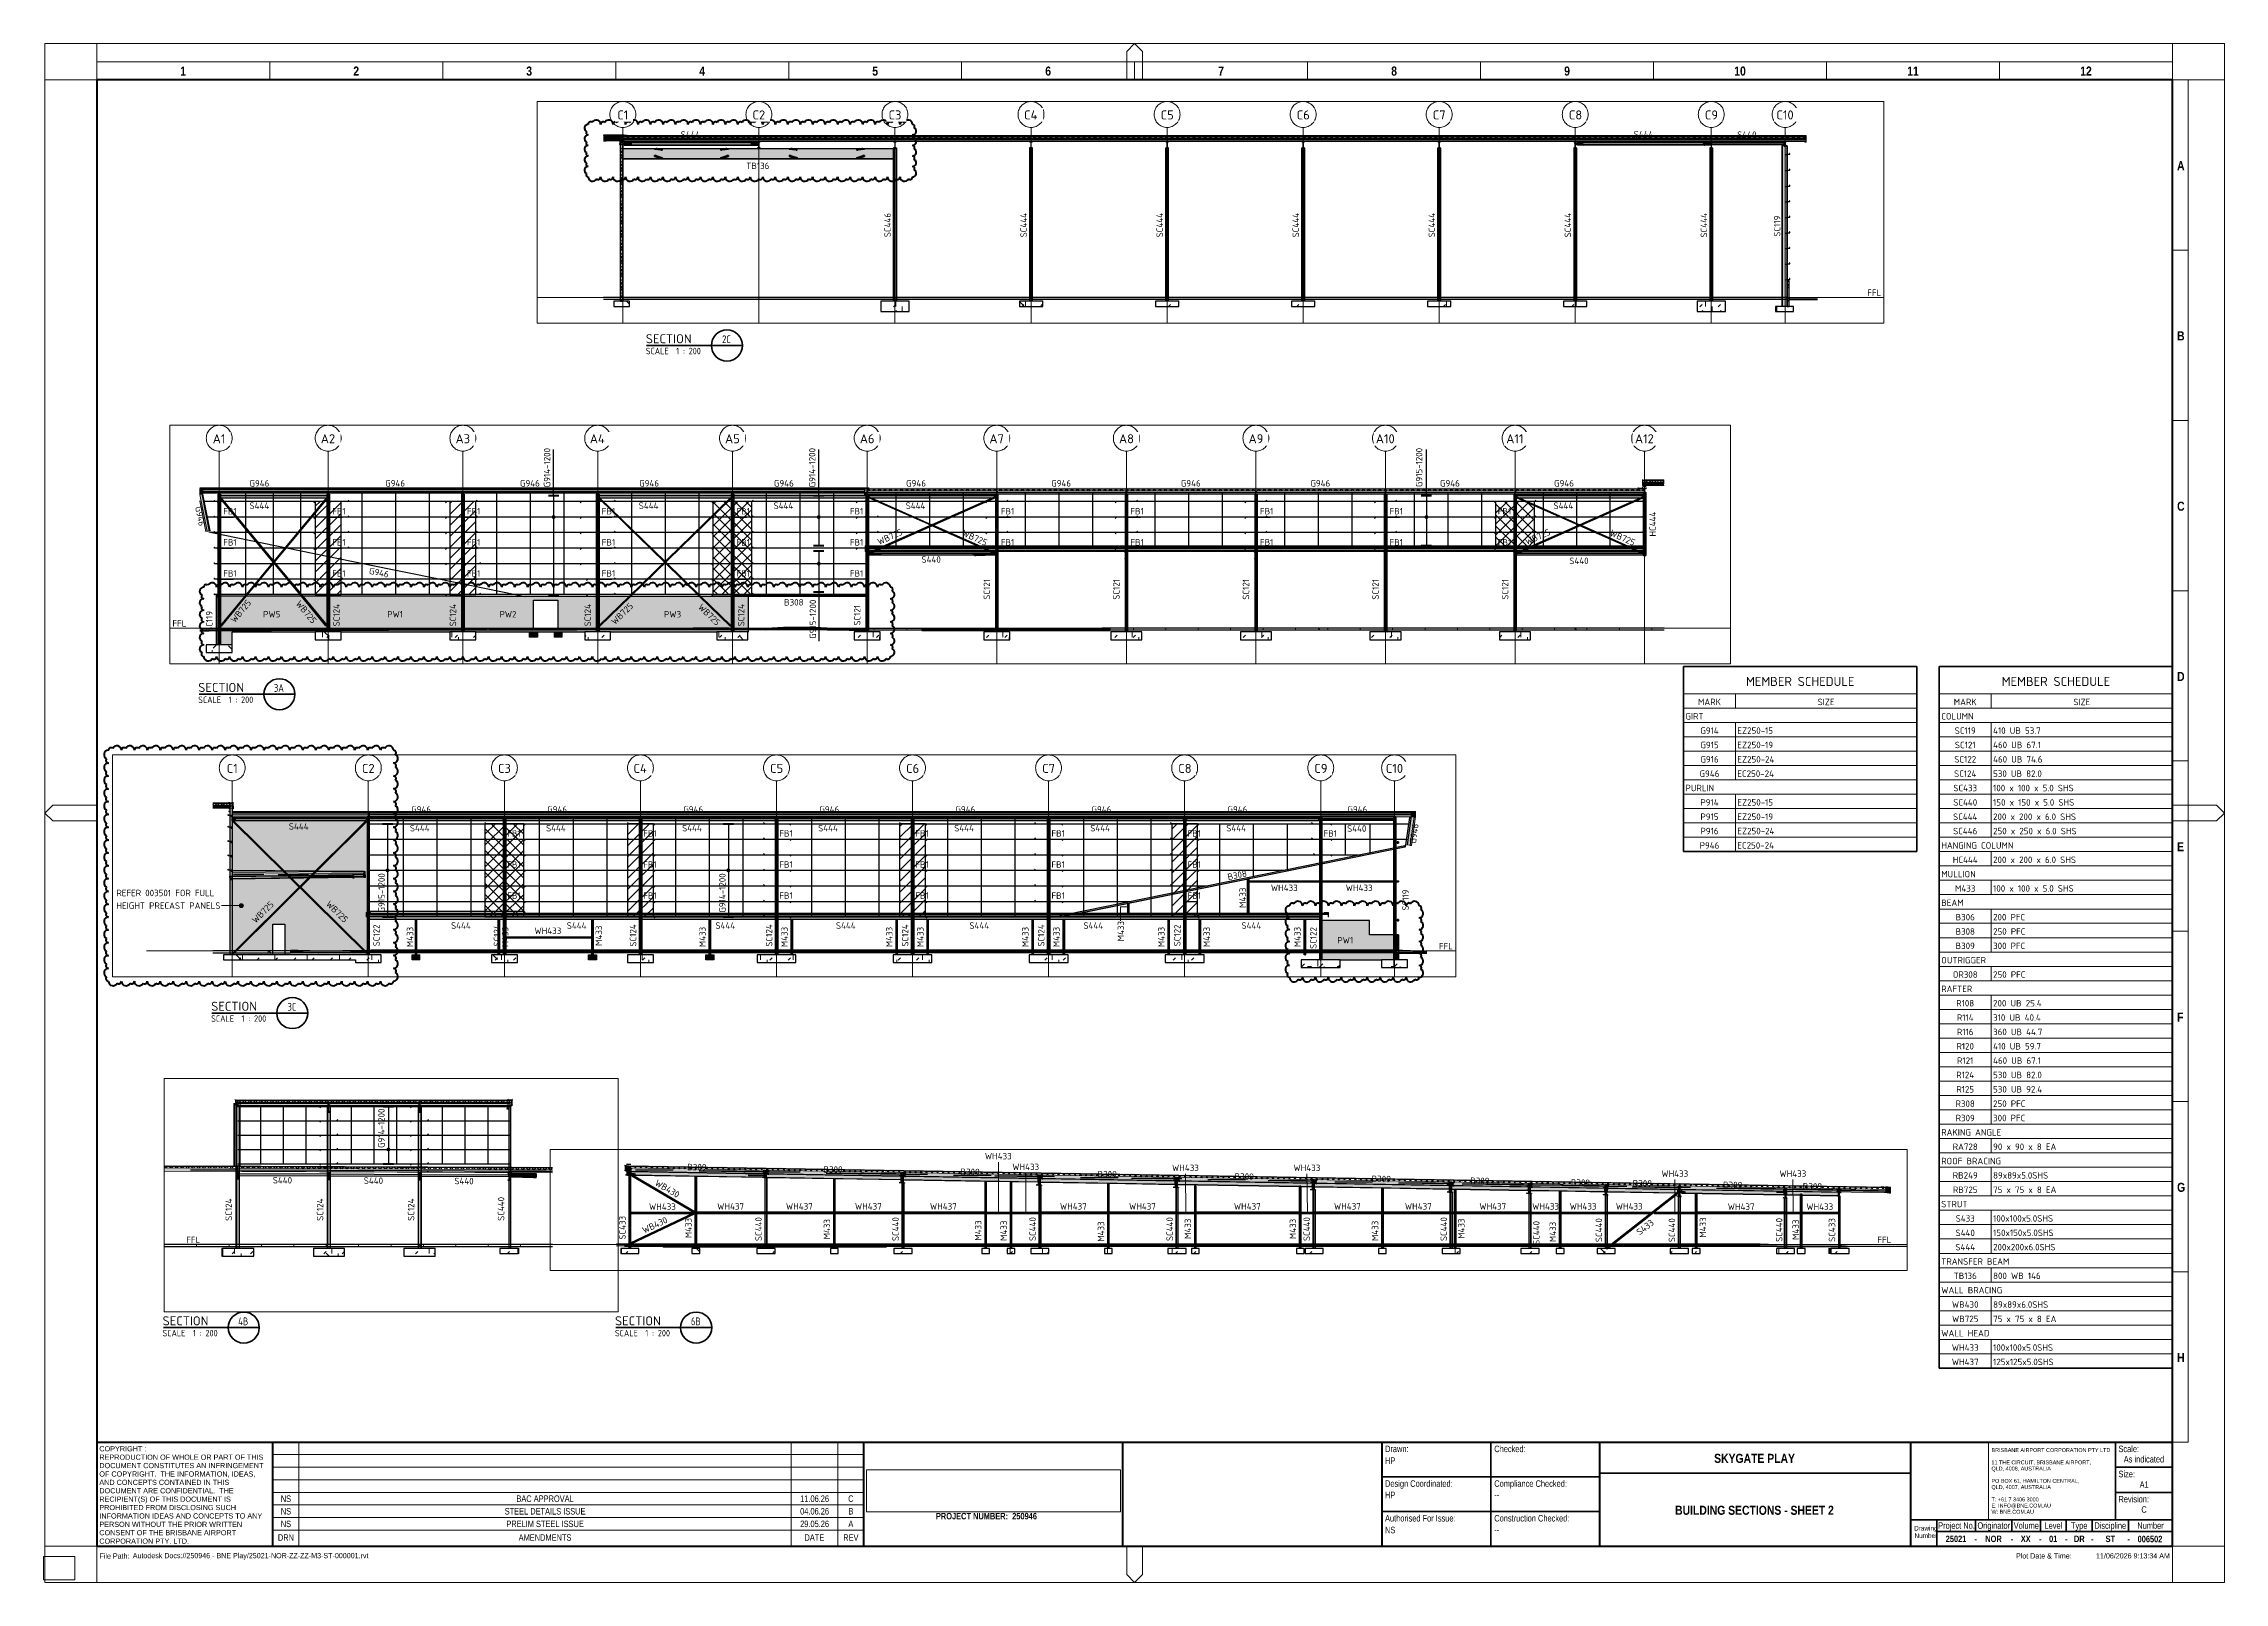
# Paper-space layout 'Layout1' of a CAD drawing. Header units: millimetres. Extents: x 0 to 841, y -1 to 593.
# The model-space entities are those that its viewports show. They can reach past a viewport. Long polylines and large blocks are cut down to what shows.
import ezdxf

# ---------------------------------------------------------------- set-up
doc = ezdxf.new("R2010")
doc.units = ezdxf.units.MM
for name, pattern in [('Dash', [7, 5, -2]), ('Hidden', [4, 3, -1]), ('Hidden Double', [7, 5, -2]), ('Hidden Half', [3, 2, -1])]:
    doc.linetypes.add(name, pattern=pattern)
for name, color, linetype, lineweight in [('A-000-T_TEXT', 231, 'Continuous', 13), ('A-010-M_LINE', 90, 'Continuous', 13), ('A-010-M_LINE-T', 151, 'Continuous', 13), ('A-200-A_WALL', 211, 'Continuous', 18), ('A-200-H_WALL', 111, 'Continuous', 13), ('A-200-M_WALL_EXT', 113, 'Continuous', 13), ('A-200-M_WALL_PAT', 111, 'Continuous', 13), ('A-200-MH_WALL', 110, 'Hidden', 13), ('A-230-H-FLOOR', 190, 'Continuous', 13), ('A-230-M_FLOOR', 192, 'Continuous', 13), ('A-230-MH_FLOOR', 190, 'Hidden Double', 13), ('A-270-M_ROOF', 132, 'Continuous', 13), ('S-160-M_FOUND', 171, 'Continuous', 13), ('S-160-MH_FOUND', 171, 'Hidden Half', 13), ('S-280-A_COLUMN', 171, 'Continuous', 18), ('S-280-A_STRUCT_FRAME', 2, 'Continuous', 18), ('S-280-M_COLUMN', 52, 'Continuous', 13), ('S-280-M_STRUCT_FRAME', 12, 'Continuous', 13), ('S-280-MH_COLUMN', 52, 'Hidden Half', 13), ('Z-000-P_SCHED', 231, 'Continuous', 13), ('Z-000-T_TEXT', 131, 'Continuous', 25), ('Z-010_MH_CLOUD', 71, 'Continuous', 50), ('Z-020-M_TITLE_BLOCK', 6, 'Continuous', 18), ('Z-020-M_TITLE_BLOCK_M', 33, 'Continuous', 35), ('Z-020-M_TITLE_BLOCK_T', 151, 'Continuous', 18), ('Z-020-M_TITLE_BLOCK_W', 214, 'Continuous', 70), ('Z-030-M_GRID', 191, 'Continuous', 13), ('Z-033_T_GRIDREF', 31, 'Continuous', 13), ('Z-060-M_DETAIL', 92, 'Continuous', 25), ('Z-230-A_LEVEL', 51, 'Continuous', 13), ('Z-230_A_LEVEL', 51, 'Continuous', 18)]:
    doc.layers.add(name, color=color, linetype=linetype, lineweight=lineweight)
doc.layers.add('Z-010_P_VIEWPORT', color=71, linetype='Continuous')
doc.styles.add('Arial', font='arial.ttf', dxfattribs={"height": 2})
doc.styles.add('Arial Narrow', font='ARIALN.TTF', dxfattribs={"height": 2.5})
doc.styles.add('Arial Narrow_1', font='ARIALN.TTF', dxfattribs={"height": 1.8})
doc.styles.add('Arial Narrow_2', font='ARIALN.TTF', dxfattribs={"height": 2})
doc.styles.add('Arial Narrow_B', font='ARIALNB.TTF', dxfattribs={"height": 3.5})
doc.styles.add('Arial Narrow_B_1', font='ARIALNB.TTF', dxfattribs={"height": 2.5})
doc.styles.add('Arial_1', font='arial.ttf', dxfattribs={"height": 1.5})
doc.styles.add('ISOCPEUR_1', font='isocpeur.ttf', dxfattribs={"height": 700})
doc.styles.add('ISOCPEUR_2', font='isocpeur.ttf', dxfattribs={"height": 500})
doc.styles.add('ISOCPEUR_3', font='isocpeur.ttf', dxfattribs={"width": 0.9, "height": 2.5})
doc.styles.add('ISOCPEUR_4', font='isocpeur.ttf', dxfattribs={"height": 2.5})
doc.styles.add('ISOCPEUR_B_2', font='', dxfattribs={"height": 3.5})
doc.styles.add('ISOCPEUR_B_3', font='', dxfattribs={"width": 0.8, "height": 3})
doc.styles.add('ISOCPEUR_B_4', font='', dxfattribs={"height": 2.5})
doc.styles.get('ISOCPEUR_B_2').set_extended_font_data('ISOCPEUR', bold=True)
doc.styles.get('ISOCPEUR_B_3').set_extended_font_data('ISOCPEUR', bold=True)
doc.styles.get('ISOCPEUR_B_4').set_extended_font_data('ISOCPEUR', bold=True)
picture_1 = doc.add_image_def('image1.jpg', size_in_pixel=(1878, 311))
picture_2 = doc.add_image_def('image2.png', size_in_pixel=(3200, 3200))
pattern_1 = [(45, (76922.1, 0), (-1414.214, 0), [750, -3000]), (45, (77922.1, 1000), (-1414.214, 0), [750, -3000]), (45, (78922.1, -300), (-1414.214, 0), [250, -2000]), (90, (78922.06, 500), (-500, 500), [500, -2000]), (315, (78922, 1000), (0, 2828.43), [500, -3000]), (0, (77922, 1000), (2000, 2000), [300, -1000]), (0, (75422, 2000), (2000, 2000), [300, -2000])]
pattern_2 = [(45, (-1615291.6, 0), (-1414.214, 0), [750, -3000]), (45, (-1614291.6, 1000), (-1414.214, 0), [750, -3000]), (45, (-1613291.6, -300), (-1414.214, 0), [250, -2000]), (90, (-1613291.56, 500), (-500, 500), [500, -2000]), (315, (-1613291.6, 1000), (0, 2828.43), [500, -3000]), (0, (-1614291.6, 1000), (2000, 2000), [300, -1000]), (0, (-1616791.6, 2000), (2000, 2000), [300, -2000])]
pattern_3 = [(45, (192889.2, 0), (-1414.214, 0), [750, -3000]), (45, (193889.2, 1000), (-1414.214, 0), [750, -3000]), (45, (194889.2, -300), (-1414.214, 0), [250, -2000]), (90, (194889.17, 500), (-500, 500), [500, -2000]), (315, (194889.2, 1000), (0, 2828.43), [500, -3000]), (0, (193889.2, 1000), (2000, 2000), [300, -1000]), (0, (191389.2, 2000), (2000, 2000), [300, -2000])]
pattern_4 = [(45, (-970203.3, 0), (-1414.214, 0), [750, -3000]), (45, (-969203.3, 1000), (-1414.214, 0), [750, -3000]), (45, (-968203.3, -300), (-1414.214, 0), [250, -2000]), (90, (-968203.33, 500), (-500, 500), [500, -2000]), (315, (-968203.3, 1000), (0, 2828.43), [500, -3000]), (0, (-969203.3, 1000), (2000, 2000), [300, -1000]), (0, (-971703.3, 2000), (2000, 2000), [300, -2000])]
pattern_5 = [(45, (192889.17, 0), (-424.264, 424.264), [])]
pattern_6 = [(45, (192889.17, 0), (-424.264, 424.264), []), (135, (192889.17, 0), (-424.264, -424.264), [])]
pattern_7 = [(45, (326347.2, 0), (-1414.214, 0), [750, -3000]), (45, (327347.2, 1000), (-1414.214, 0), [750, -3000]), (45, (328347.2, -300), (-1414.214, 0), [250, -2000]), (90, (328347.16, 500), (-500, 500), [500, -2000]), (315, (328347.2, 1000), (0, 2828.43), [500, -3000]), (0, (327347.2, 1000), (2000, 2000), [300, -1000]), (0, (324847.2, 2000), (2000, 2000), [300, -2000])]
pattern_8 = [(45, (326347.16, 0), (-424.264, 424.264), [])]
pattern_9 = [(45, (-1283578.2, 0), (-1414.214, 0), [750, -3000]), (45, (-1282578.2, 1000), (-1414.214, 0), [750, -3000]), (45, (-1281578.2, -300), (-1414.214, 0), [250, -2000]), (90, (-1281578.16, 500), (-500, 500), [500, -2000]), (315, (-1281578.2, 1000), (0, 2828.43), [500, -3000]), (0, (-1282578.2, 1000), (2000, 2000), [300, -1000]), (0, (-1285078.2, 2000), (2000, 2000), [300, -2000])]
pattern_10 = [(45, (471304.7, 0), (-1414.214, 0), [750, -3000]), (45, (472304.7, 1000), (-1414.214, 0), [750, -3000]), (45, (473304.7, -300), (-1414.214, 0), [250, -2000]), (90, (473304.7, 500), (-500, 500), [500, -2000]), (315, (473304.7, 1000), (0, 2828.43), [500, -3000]), (0, (472304.7, 1000), (2000, 2000), [300, -1000]), (0, (469804.7, 2000), (2000, 2000), [300, -2000])]
pattern_11 = [(45, (-2350522.9, 0), (-1414.214, 0), [750, -3000]), (45, (-2349522.9, 1000), (-1414.214, 0), [750, -3000]), (45, (-2348522.9, -300), (-1414.214, 0), [250, -2000]), (90, (-2348522.9, 500), (-500, 500), [500, -2000]), (315, (-2348523, 1000), (0, 2828.43), [500, -3000]), (0, (-2349523, 1000), (2000, 2000), [300, -1000]), (0, (-2352023, 2000), (2000, 2000), [300, -2000])]

psp = doc.layouts.get("Layout1")

# ---------------------------------------------------------------- texts
at = {"layer": 'Z-000-P_SCHED'}
for s, insert, char_height, width, attachment_point, line_spacing_factor, style in [('MEMBER SCHEDULE', (677.82, 348.53), 3.5, 48.3134, 2, 1.149209, 'ISOCPEUR_B_2'), ('MEMBER SCHEDULE', (776.5, 348.53), 3.5, 48.3134, 2, 1.149209, 'ISOCPEUR_B_2'), ('MARK', (642.82, 340.12), 2.5, 10.2779, 2, 1.149209, 'ISOCPEUR_B_4'), ('SIZE', (687.82, 340.12), 2.5, 7.8877, 2, 1.149209, 'ISOCPEUR_B_4'), ('MARK', (741.5, 340.12), 2.5, 10.2779, 2, 1.149209, 'ISOCPEUR_B_4'), ('SIZE', (786.5, 340.12), 2.5, 7.8877, 2, 1.149209, 'ISOCPEUR_B_4'), ('GIRT', (633.57, 334.58), 2.5, 8.0669, 1, 1.149209, 'ISOCPEUR_4'), ('G914', (642.82, 329.05), 2.5, 8.3657, 2, 1.149209, 'ISOCPEUR_4'), ('EZ250-15', (653.57, 329.05), 2.5, 16.4326, 1, 1.149209, 'ISOCPEUR_4'), ('COLUMN', (732.25, 334.58), 2.5, 14.0424, 1, 1.149209, 'ISOCPEUR_4'), ('SC119', (741.5, 329.05), 2.5, 9.5608, 2, 1.149209, 'ISOCPEUR_4'), ('410 UB 53.7', (752.25, 329.05), 2.5, 21.5118, 1, 1.149209, 'ISOCPEUR_4'), ('G915', (642.82, 323.51), 2.5, 8.0669, 2, 1.149209, 'ISOCPEUR_4'), ('EZ250-19', (653.57, 323.51), 2.5, 16.4326, 1, 1.149209, 'ISOCPEUR_4'), ('SC121', (741.5, 323.51), 2.5, 9.5608, 2, 1.149209, 'ISOCPEUR_4'), ('460 UB 67.1', (752.25, 323.51), 2.5, 21.5118, 1, 1.149209, 'ISOCPEUR_4'), ('G946', (642.82, 312.43), 2.5, 8.9632, 2, 1.149209, 'ISOCPEUR_4'), ('G916', (642.82, 317.97), 2.5, 8.0669, 2, 1.149209, 'ISOCPEUR_4'), ('EZ250-24', (653.57, 317.97), 2.5, 17.3289, 1, 1.149209, 'ISOCPEUR_4'), ('EC250-24', (653.57, 312.43), 2.5, 17.0302, 1, 1.149209, 'ISOCPEUR_4'), ('SC124', (741.5, 312.43), 2.5, 10.4571, 2, 1.149209, 'ISOCPEUR_4'), ('SC122', (741.5, 317.97), 2.5, 10.1583, 2, 1.149209, 'ISOCPEUR_4'), ('460 UB 74.6', (752.25, 317.97), 2.5, 22.4081, 1, 1.149209, 'ISOCPEUR_4'), ('530 UB 82.0', (752.25, 312.43), 2.5, 21.8106, 1, 1.149209, 'ISOCPEUR_4'), ('PURLIN', (633.57, 306.89), 2.5, 12.5485, 1, 1.149209, 'ISOCPEUR_4'), ('SC433', (741.5, 306.89), 2.5, 11.0547, 2, 1.149209, 'ISOCPEUR_4'), ('100 x 100 x 5.0 SHS', (752.25, 306.89), 2.5, 36.7493, 1, 1.149209, 'ISOCPEUR_4'), ('P914', (642.82, 301.35), 2.5, 8.3657, 2, 1.149209, 'ISOCPEUR_4'), ('P915', (642.82, 295.82), 2.5, 8.0669, 2, 1.149209, 'ISOCPEUR_4'), ('EZ250-15', (653.57, 301.35), 2.5, 16.4326, 1, 1.149209, 'ISOCPEUR_4'), ('EZ250-19', (653.57, 295.82), 2.5, 16.4326, 1, 1.149209, 'ISOCPEUR_4'), ('SC444', (741.5, 295.82), 2.5, 11.6522, 2, 1.149209, 'ISOCPEUR_4'), ('SC440', (741.5, 301.35), 2.5, 11.3534, 2, 1.149209, 'ISOCPEUR_4'), ('150 x 150 x 5.0 SHS', (752.25, 301.35), 2.5, 36.7493, 1, 1.149209, 'ISOCPEUR_4'), ('200 x 200 x 6.0 SHS', (752.25, 295.82), 2.5, 37.9444, 1, 1.149209, 'ISOCPEUR_4'), ('P916', (642.82, 290.28), 2.5, 8.0669, 2, 1.149209, 'ISOCPEUR_4'), ('EZ250-24', (653.57, 290.28), 2.5, 17.3289, 1, 1.149209, 'ISOCPEUR_4'), ('SC446', (741.5, 290.28), 2.5, 11.3534, 2, 1.149209, 'ISOCPEUR_4'), ('250 x 250 x 6.0 SHS', (752.25, 290.28), 2.5, 37.9444, 1, 1.149209, 'ISOCPEUR_4'), ('P946', (642.82, 284.74), 2.5, 8.9632, 2, 1.149209, 'ISOCPEUR_4'), ('EC250-24', (653.57, 284.74), 2.5, 17.0302, 1, 1.149209, 'ISOCPEUR_4'), ('HANGING COLUMN', (732.25, 284.74), 2.5, 31.3713, 1, 1.149209, 'ISOCPEUR_4'), ('HC444', (741.5, 279.2), 2.5, 11.6522, 2, 1.149209, 'ISOCPEUR_4'), ('200 x 200 x 6.0 SHS', (752.25, 279.2), 2.5, 37.9444, 1, 1.149209, 'ISOCPEUR_4'), ('MULLION', (732.25, 273.66), 2.5, 14.9387, 1, 1.149209, 'ISOCPEUR_4'), ('BEAM', (732.25, 262.59), 2.5, 9.8596, 1, 1.149209, 'ISOCPEUR_4'), ('M433', (741.5, 268.12), 2.5, 9.262, 2, 1.149209, 'ISOCPEUR_4'), ('100 x 100 x 5.0 SHS', (752.25, 268.12), 2.5, 36.7493, 1, 1.149209, 'ISOCPEUR_4'), ('B306', (741.5, 257.05), 2.5, 8.6645, 2, 1.149209, 'ISOCPEUR_4'), ('200 PFC', (752.25, 257.05), 2.5, 14.64, 1, 1.149209, 'ISOCPEUR_4'), ('B308', (741.5, 251.51), 2.5, 8.6645, 2, 1.149209, 'ISOCPEUR_4'), ('B309', (741.5, 245.97), 2.5, 8.6645, 2, 1.149209, 'ISOCPEUR_4'), ('250 PFC', (752.25, 251.51), 2.5, 14.64, 1, 1.149209, 'ISOCPEUR_4'), ('300 PFC', (752.25, 245.97), 2.5, 14.64, 1, 1.149209, 'ISOCPEUR_4'), ('OUTRIGGER', (732.25, 240.43), 2.5, 19.7191, 1, 1.149209, 'ISOCPEUR_4'), ('RAFTER', (732.25, 229.36), 2.5, 14.0424, 1, 1.149209, 'ISOCPEUR_4'), ('OR308', (741.5, 234.89), 2.5, 11.0547, 2, 1.149209, 'ISOCPEUR_4'), ('250 PFC', (752.25, 234.89), 2.5, 14.64, 1, 1.149209, 'ISOCPEUR_4'), ('R108', (741.5, 223.82), 2.5, 8.0669, 2, 1.149209, 'ISOCPEUR_4'), ('200 UB 25.4', (752.25, 223.82), 2.5, 22.1093, 1, 1.149209, 'ISOCPEUR_4'), ('R114', (741.5, 218.28), 2.5, 7.7681, 2, 1.149209, 'ISOCPEUR_4'), ('R116', (741.5, 212.74), 2.5, 7.4694, 2, 1.149209, 'ISOCPEUR_4'), ('310 UB 40.4', (752.25, 218.28), 2.5, 21.8106, 1, 1.149209, 'ISOCPEUR_4'), ('360 UB 44.7', (752.25, 212.74), 2.5, 22.4081, 1, 1.149209, 'ISOCPEUR_4'), ('R120', (741.5, 207.2), 2.5, 8.0669, 2, 1.149209, 'ISOCPEUR_4'), ('410 UB 59.7', (752.25, 207.2), 2.5, 21.5118, 1, 1.149209, 'ISOCPEUR_4'), ('R124', (741.5, 196.13), 2.5, 8.3657, 2, 1.149209, 'ISOCPEUR_4'), ('R121', (741.5, 201.66), 2.5, 7.4694, 2, 1.149209, 'ISOCPEUR_4'), ('460 UB 67.1', (752.25, 201.66), 2.5, 21.5118, 1, 1.149209, 'ISOCPEUR_4'), ('530 UB 82.0', (752.25, 196.13), 2.5, 21.8106, 1, 1.149209, 'ISOCPEUR_4'), ('R125', (741.5, 190.59), 2.5, 8.0669, 2, 1.149209, 'ISOCPEUR_4'), ('530 UB 92.4', (752.25, 190.59), 2.5, 22.1093, 1, 1.149209, 'ISOCPEUR_4'), ('R308', (741.5, 185.05), 2.5, 8.6645, 2, 1.149209, 'ISOCPEUR_4'), ('R309', (741.5, 179.51), 2.5, 8.6645, 2, 1.149209, 'ISOCPEUR_4'), ('250 PFC', (752.25, 185.05), 2.5, 14.64, 1, 1.149209, 'ISOCPEUR_4'), ('300 PFC', (752.25, 179.51), 2.5, 14.64, 1, 1.149209, 'ISOCPEUR_4'), ('RAKING ANGLE', (732.25, 173.97), 2.5, 26.5909, 1, 1.149209, 'ISOCPEUR_4'), ('RA728', (741.5, 168.43), 2.5, 11.3534, 2, 1.149209, 'ISOCPEUR_4'), ('90 x 90 x 8 EA', (752.25, 168.43), 2.5, 28.3836, 1, 1.149209, 'ISOCPEUR_4'), ('ROOF BRACING', (732.25, 162.9), 2.5, 26.2922, 1, 1.149209, 'ISOCPEUR_4'), ('RB249', (741.5, 157.36), 2.5, 11.3534, 2, 1.149209, 'ISOCPEUR_4'), ('RB725', (741.5, 151.82), 2.5, 11.0547, 2, 1.149209, 'ISOCPEUR_4'), ('75 x 75 x 8 EA', (752.25, 151.82), 2.5, 28.3836, 1, 1.149209, 'ISOCPEUR_4'), ('89x89x5.0SHS', (752.25, 157.36), 2.5, 24.7983, 1, 1.149209, 'ISOCPEUR_4'), ('STRUT', (732.25, 146.28), 2.5, 11.951, 1, 1.149209, 'ISOCPEUR_4'), ('S440', (741.5, 135.2), 2.5, 9.262, 2, 1.149209, 'ISOCPEUR_4'), ('S433', (741.5, 140.74), 2.5, 8.9632, 2, 1.149209, 'ISOCPEUR_4'), ('100x100x5.0SHS', (752.25, 140.74), 2.5, 27.786, 1, 1.149209, 'ISOCPEUR_4'), ('150x150x5.0SHS', (752.25, 135.2), 2.5, 27.786, 1, 1.149209, 'ISOCPEUR_4'), ('S444', (741.5, 129.67), 2.5, 9.5608, 2, 1.149209, 'ISOCPEUR_4'), ('200x200x6.0SHS', (752.25, 129.67), 2.5, 28.9811, 1, 1.149209, 'ISOCPEUR_4'), ('TRANSFER BEAM', (732.25, 124.13), 2.5, 30.475, 1, 1.149209, 'ISOCPEUR_4'), ('TB136', (741.5, 118.59), 2.5, 10.4571, 2, 1.149209, 'ISOCPEUR_4'), ('800 WB 146', (752.25, 118.59), 2.5, 21.5417, 1, 1.149209, 'ISOCPEUR_4'), ('WALL BRACING', (732.25, 113.05), 2.5, 27.2184, 1, 1.149209, 'ISOCPEUR_4'), ('WB430', (741.5, 107.51), 2.5, 12.2796, 2, 1.149209, 'ISOCPEUR_4'), ('WB725', (741.5, 101.97), 2.5, 11.9809, 2, 1.149209, 'ISOCPEUR_4'), ('75 x 75 x 8 EA', (752.25, 101.97), 2.5, 28.3836, 1, 1.149209, 'ISOCPEUR_4'), ('89x89x6.0SHS', (752.25, 107.51), 2.5, 24.7983, 1, 1.149209, 'ISOCPEUR_4'), ('WALL HEAD', (732.25, 96.43), 2.5, 21.5417, 1, 1.149209, 'ISOCPEUR_4'), ('WH433', (741.5, 90.9), 2.5, 12.2796, 2, 1.149209, 'ISOCPEUR_4'), ('WH437', (741.5, 85.36), 2.5, 12.2796, 2, 1.149209, 'ISOCPEUR_4'), ('100x100x5.0SHS', (752.25, 90.9), 2.5, 27.786, 1, 1.149209, 'ISOCPEUR_4'), ('125x125x5.0SHS', (752.25, 85.36), 2.5, 27.786, 1, 1.149209, 'ISOCPEUR_4'), ('NS', (93.5, 32.56), 2.5, 4.7896, 2, 0.974696, 'Arial Narrow'), ('NS', (93.5, 27.71), 2.5, 4.7896, 2, 0.974696, 'Arial Narrow'), ('STEEL DETAILS ISSUE', (193.5, 27.71), 2.5, 37.5493, 2, 0.974696, 'Arial Narrow'), ('BAC APPROVAL', (193.5, 32.56), 2.5, 26.6191, 2, 0.974696, 'Arial Narrow'), ('04.06.26', (297.5, 27.71), 2.5, 13.3249, 2, 0.974696, 'Arial Narrow'), ('11.06.26', (297.5, 32.56), 2.5, 13.3249, 2, 0.974696, 'Arial Narrow'), ('C', (311.5, 32.56), 2.5, 2.4869, 2, 0.974696, 'Arial Narrow'), ('B', (311.5, 27.71), 2.5, 2.3027, 2, 0.974696, 'Arial Narrow'), ('NS', (93.5, 22.85), 2.5, 4.7896, 2, 0.974696, 'Arial Narrow'), ('PRELIM STEEL ISSUE', (193.5, 22.85), 2.5, 36.0141, 2, 0.974696, 'Arial Narrow'), ('29.05.26', (297.5, 22.85), 2.5, 13.3249, 2, 0.974696, 'Arial Narrow'), ('A', (311.5, 22.85), 2.5, 2.3027, 2, 0.974696, 'Arial Narrow')]:
    psp.add_mtext(s, dxfattribs=dict(at, insert=insert, char_height=char_height, width=width, attachment_point=attachment_point, line_spacing_factor=line_spacing_factor, style=style))
at = {"layer": 'Z-000-T_TEXT', "lineweight": 13, "attachment_point": 1}
for s, insert, char_height, width, style in [('2C', (261.81, 480.37), 3, 4.1046, 'ISOCPEUR_B_3'), ('SCALE  1 : 200', (232.37, 475.58), 2.5, 25.1089, 'ISOCPEUR_3'), ('3A', (88.86, 345.76), 3, 4.6819, 'ISOCPEUR_B_3'), ('SCALE  1 : 200', (59.66, 340.97), 2.5, 25.1089, 'ISOCPEUR_3'), ('3C', (94.1, 222.69), 3, 4.1046, 'ISOCPEUR_B_3'), ('SCALE  1 : 200', (64.66, 217.9), 2.5, 25.1089, 'ISOCPEUR_3'), ('4B', (75.09, 101.27), 3, 4.746, 'ISOCPEUR_B_3'), ('6B', (249.78, 101.27), 3, 4.4253, 'ISOCPEUR_B_3'), ('SCALE  1 : 200', (45.91, 96.48), 2.5, 25.1089, 'ISOCPEUR_3'), ('SCALE  1 : 200', (220.47, 96.48), 2.5, 25.1089, 'ISOCPEUR_3')]:
    psp.add_mtext(s, dxfattribs=dict(at, insert=insert, char_height=char_height, width=width, style=style))
at = {"layer": 'Z-020-M_TITLE_BLOCK', "lineweight": 13, "attachment_point": 1}
for s, insert, char_height, width, style in [('HP', (517.62, 47.24), 2.5, 4.8101, 'Arial Narrow'), ('SKYGATE PLAY', (644.61, 48.63), 3.5, 38.3207, 'Arial Narrow_B'), ('As indicated', (802.67, 47.8), 2.5, 19, 'Arial Narrow'), ('HP', (517.62, 34), 2.5, 4.8101, 'Arial Narrow'), ('PROJECT NUMBER:  250946', (344.32, 25.83), 2.5, 47.1392, 'Arial Narrow_B_1'), ('--', (559.78, 34), 2.5, 2.2447, 'Arial Narrow'), ('BUILDING SECTIONS - SHEET 2', (629.54, 28.6), 3.5, 75.1181, 'Arial Narrow_B'), ('C', (809.48, 28.39), 2.5, 2.4852, 'Arial Narrow'), ('NS', (517.62, 20.48), 2.5, 4.8101, 'Arial Narrow'), ('--', (559.78, 20.48), 2.5, 2.2447, 'Arial Narrow'), ('25021', (733.97, 17.06), 2.5, 9.6202, 'Arial Narrow_B_1'), ('NOR', (749.24, 17.06), 2.5, 7.6962, 'Arial Narrow_B_1'), ('XX', (762.93, 17.06), 2.5, 4.6498, 'Arial Narrow_B_1'), ('01', (773.86, 17.06), 2.5, 3.8481, 'Arial Narrow_B_1'), ('DR', (783.44, 17.06), 2.5, 4.9705, 'Arial Narrow_B_1'), ('ST', (795.65, 17.06), 2.5, 4.4894, 'Arial Narrow_B_1'), ('006502', (808.01, 16.99), 2.5, 11.5443, 'Arial Narrow_B_1')]:
    psp.add_mtext(s, dxfattribs=dict(at, insert=insert, char_height=char_height, width=width, style=style))
at = {"layer": 'Z-020-M_TITLE_BLOCK', "lineweight": 13, "char_height": 2, "line_spacing_factor": 0.974696, "style": 'Arial Narrow_2'}
for s, insert, width, attachment_point in [('Autodesk Docs://250946 - BNE Play/25021-NOR-ZZ-ZZ-M3-ST-000001.rvt', (34.39, 10.34), 91.1453, 1), ('11/06/2026 9:13:34 AM', (820.48, 10.26), 28.5151, 3)]:
    psp.add_mtext(s, dxfattribs=dict(at, insert=insert, width=width, attachment_point=attachment_point))

msp = doc.modelspace()

# ---------------------------------------------------------------- texts
at = {"layer": 'A-000-T_TEXT', "color": 7, "lineweight": 18, "char_height": 500, "attachment_point": 1, "style": 'ISOCPEUR_2'}
for s, insert, width in [('REFER 003501 FOR FULL ', (267131.8, 9916), 9379.744), ('HEIGHT PRECAST PANELS', (267131.8, 8937), 9459.912)]:
    msp.add_mtext(s, dxfattribs=dict(at, insert=insert, width=width))
at = {"layer": 'A-200-A_WALL', "lineweight": 13, "char_height": 500, "attachment_point": 1, "style": 'ISOCPEUR_2'}
for s, insert, width in [('PW5', (143220.9, 6518.1), 1587.341), ('PW1', (152801.9, 6518.1), 1459.071), ('PW2', (161465.9, 6513.1), 1587.341), ('PW3', (174160.9, 6513.1), 1587.341), ('PW1', (361355.9, 6263.1), 1459.071)]:
    msp.add_mtext(s, dxfattribs=dict(at, insert=insert, width=width))
at = {"layer": 'S-280-A_COLUMN', "lineweight": 13, "char_height": 500, "attachment_point": 1, "rotation": 90, "style": 'ISOCPEUR_2'}
for s, insert, width in [('HC444', (250208.4, 12263.3), 2356.961), ('SC444', (57325.9, 9829.7), 2356.961), ('SC444', (67825.9, 9829.7), 2356.961), ('SC444', (78325.9, 9829.7), 2356.961), ('SC444', (88825.9, 9829.7), 2356.961), ('SC444', (99325.9, 9829.7), 2356.961), ('SC444', (109825.9, 9821.1), 2356.961), ('SC446', (46825.9, 9848.6), 2308.86), ('SC119', (115474.6, 9885), 1956.117), ('M433', (353797.5, 8511.5), 1891.982), ('SC119', (366368.2, 8311.5), 1956.117), ('SC121', (198821.9, 7388.7), 1956.117), ('SC121', (208821.9, 7388.7), 1956.117), ('SC121', (218821.9, 7388.7), 1956.117), ('SC121', (228821.9, 7388.7), 1956.117), ('SC121', (238821.9, 7388.7), 1956.117), ('SC440', (399731.9, 7023), 2308.86), ('SC124', (378715.3, 7023), 2132.489), ('SC124', (385765.5, 7022.9), 2132.489), ('SC124', (392788.9, 7022.8), 2132.489), ('M433', (344394.5, 5933.5), 1891.982), ('SC433', (424796.4, 5573.8), 2260.759), ('SC440', (435305.7, 5463.8), 2308.86), ('SC440', (445881.9, 5463.8), 2308.86), ('SC440', (456458.1, 5463.5), 2308.86), ('SC440', (467034.4, 5463.5), 2308.86), ('SC440', (477610.6, 5463.5), 2308.86), ('SC440', (488186.8, 5463.5), 2308.86), ('M433', (508188.5, 5725.4), 1891.982), ('SC124', (296251, 5527.3), 2132.489), ('SC124', (306751, 5527.3), 2132.489), ('SC124', (317251, 5527.3), 2132.489), ('SC124', (327751, 5527.3), 2132.489), ('SC124', (338251, 5527.3), 2132.489), ('M433', (429892, 5685.1), 1891.982), ('SC440', (514072.8, 5400.7), 2308.86), ('SC122', (286951, 5546.3), 2084.387), ('SC122', (348751, 5546.3), 2084.387), ('SC440', (500156.8, 5380.3), 2308.86), ('SC440', (505794.7, 5379.8), 2308.86), ('SC433', (518147.6, 5400.7), 2260.759), ('M433', (468439.5, 5629.4), 1891.982), ('M433', (489539.5, 5635.5), 1891.982), ('M433', (476539.5, 5612.2), 1891.982), ('M433', (440580.1, 5593.4), 1891.982), ('M433', (304105.1, 5580.8), 1891.982), ('M433', (515346.8, 5553.7), 1891.982), ('SC124', (148634, 5327.3), 2132.489), ('SC124', (157621.9, 5327.3), 2132.489), ('SC124', (168021.9, 5327.3), 2132.489), ('SC124', (179862.2, 5327.3), 2132.489), ('M433', (452258.6, 5493.2), 1891.982), ('M433', (289540, 5481.2), 1891.982), ('M433', (296876.1, 5480.9), 1891.982), ('M433', (312106, 5480.8), 1891.982), ('M433', (318434, 5480.8), 1891.982), ('M433', (326522, 5480.8), 1891.982), ('M433', (328922, 5480.8), 1891.982), ('M433', (337022, 5480.8), 1891.982), ('M433', (339422, 5480.8), 1891.982), ('M433', (347522, 5480.8), 1891.982), ('M433', (351022, 5480.8), 1891.982), ('M433', (358022, 5480.8), 1891.982), ('SC122', (359251, 5346.3), 2084.387), ('M433', (454224.6, 5476.3), 1891.982), ('M433', (482885, 5463.5), 1891.982), ('SC440', (495327.9, 5165.6), 2308.86), ('M433', (461732.5, 5411.9), 1891.982), ('SC121', (188821.9, 5388.7), 1956.117), ('M433', (496599.5, 5380.7), 1891.982), ('SC119', (138817.7, 4898.3), 1956.117)]:
    msp.add_mtext(s, dxfattribs=dict(at, insert=insert, width=width))
at = {"layer": 'S-280-A_STRUCT_FRAME', "lineweight": 13, "char_height": 500, "attachment_point": 1, "style": 'ISOCPEUR_2'}
for s, insert, width, rotation in [('G914-1200', (164887.8, 16063.6), 3735.864, 90), ('G914-1200', (185347.8, 16063.6), 3735.864, 90), ('G915-1200', (232185.4, 16083.6), 3687.762, 90), ('G914-1200', (390495.6, 12655.6), 3735.864, 90), ('G946', (366923.2, 13529.6), 1827.847, 82), ('G946', (138465.3, 14640), 1827.847, 281.1209), ('WB725', (190557, 12060.7), 2453.164, 23.9064), ('WB725', (240554.7, 12059.7), 2453.164, 23.9064), ('WB725', (197307.1, 12812.3), 2453.164, 336.0936), ('WB725', (247304.4, 12813.5), 2453.164, 336.0936), ('B309', (430064.2, 11429.3), 1779.746, 359.0169), ('B308', (352835, 11135.9), 1779.746, 11.4833), ('B309', (440572.7, 11249), 1779.746, 359.0169), ('G915-1200', (287340.9, 8166), 3687.762, 90), ('G914-1200', (313640.9, 8146), 3735.864, 90), ('B309', (451148.9, 11067.5), 1779.746, 359.0169), ('B309', (461725.2, 10886), 1779.746, 359.0169), ('B309', (472301.4, 10704.6), 1779.746, 359.0169), ('B309', (482877.6, 10523.1), 1779.746, 359.0169), ('S440', (382365.2, 10408.2), 1875.949, 359.759), ('S440', (389389.9, 10378.7), 1875.949, 359.759), ('B309', (490481.4, 10374.1), 1779.746, 359.0169), ('S440', (396378.5, 10349.3), 1875.949, 359.759), ('B309', (498249.6, 10240.8), 1779.746, 359.0169), ('WB430', (427758.3, 10244.9), 2501.265, 329.492), ('B309', (503023.3, 10178), 1779.746, 359.0356), ('B309', (509994.9, 10057.7), 1779.746, 359.0169), ('B309', (516145.6, 9952.2), 1779.746, 359.0169), ('G946', (151460.9, 9880.2), 1827.847, 348.4789), ('WB725', (283605.9, 9113.4), 2453.164, 315.4281), ('WB725', (277525.6, 7643.6), 2453.164, 44.8097), ('WB725', (140657, 5877.2), 2453.164, 50.3218), ('S444', (292954.1, 7399.5), 1924.05, 359.9931), ('WB725', (146092.5, 7377.3), 2453.164, 309.6621), ('G915-1200', (185400.5, 4367.3), 3687.762, 90), ('WB430', (426515.8, 6490), 2501.265, 25.4238), ('WB725', (170023, 5779.5), 2453.164, 44.2351), ('S433', (503240, 6272.1), 1827.847, 38.0067), ('WB725', (177093.5, 7121), 2453.164, 315.754)]:
    msp.add_mtext(s, dxfattribs=dict(at, insert=insert, width=width, rotation=rotation))
for s, insert, width in [('S444', (104656.4, 18034.4), 1924.05), ('S444', (31110.9, 18017.4), 1924.05), ('S440', (112648.5, 18009.4), 1875.949), ('G946', (142170.8, 16623.4), 1827.847), ('G946', (152645, 16623.4), 1827.847), ('G946', (163045, 16623.4), 1827.847), ('G946', (172245, 16623.4), 1827.847), ('G946', (182645, 16623.4), 1827.847), ('G946', (192845, 16623.4), 1827.847), ('G946', (204045, 16623.4), 1827.847), ('G946', (214045, 16623.4), 1827.847), ('G946', (224045, 16623.4), 1827.847), ('G946', (234045, 16623.4), 1827.847), ('G946', (242851.5, 16623.4), 1827.847), ('G946', (289877.5, 16363.8), 1827.847), ('G946', (300377.5, 16363.8), 1827.847), ('G946', (310877.5, 16363.8), 1827.847), ('G946', (321377.5, 16363.8), 1827.847), ('G946', (331877.5, 16363.8), 1827.847), ('G946', (342377.5, 16363.8), 1827.847), ('G946', (352877, 16363.8), 1827.847), ('G946', (362130, 16363.8), 1827.847), ('TB136', (36167.7, 15604.9), 2132.489), ('S444', (280437.3, 15052.7), 1924.05), ('S444', (289779.5, 14915), 1924.05), ('S444', (300284.5, 14915), 1924.05), ('S444', (310784.5, 14915), 1924.05), ('S444', (321284.5, 14915), 1924.05), ('S444', (331784.5, 14915), 1924.05), ('S444', (342289.5, 14915), 1924.05), ('S444', (352784.5, 14915), 1924.05), ('S444', (142170.8, 14897.9), 1924.05), ('S444', (172212, 14897.9), 1924.05), ('S444', (182617, 14897.9), 1924.05), ('S444', (192812, 14897.9), 1924.05), ('S444', (242809.5, 14897.9), 1924.05), ('S440', (362106.5, 14890), 1875.949), ('WH433', (453023.1, 12267.3), 2501.265), ('WH433', (455140.8, 11442), 2501.265), ('WH433', (467464.8, 11367.3), 2501.265), ('WH433', (476840.7, 11367.3), 2501.265), ('WH433', (505232.1, 10917.5), 2501.265), ('WH433', (514343.6, 10917.5), 2501.265), ('S440', (194031, 10740.2), 1875.949), ('S440', (244028.5, 10640.2), 1875.949), ('WH433', (356226.4, 10312.4), 2501.265), ('WH433', (362003, 10312.4), 2501.265), ('WH437', (432364.9, 8392.3), 2501.265), ('WH437', (437671.5, 8392.3), 2501.265), ('WH437', (442994.3, 8392.3), 2501.265), ('WH437', (448783.7, 8392.3), 2501.265), ('WH437', (458815.4, 8392.3), 2501.265), ('WH437', (464148.6, 8392.3), 2501.265), ('WH437', (472241.6, 8392.3), 2501.265), ('WH437', (479963.7, 8392.3), 2501.265), ('WH437', (485438.1, 8392.3), 2501.265), ('WH437', (491184.2, 8392.3), 2501.265), ('WH433', (495259.8, 8392.3), 2501.265), ('WH433', (498153.3, 8392.3), 2501.265), ('WH433', (501714.6, 8392.3), 2501.265), ('WH433', (427102.5, 8367.3), 2501.265), ('WH437', (510353.4, 8367.3), 2501.265), ('WH433', (516420.1, 8367.3), 2501.265), ('B308', (183427.7, 7435.4), 1779.746), ('S444', (301884.5, 7399.5), 1924.05), ('S444', (313356.5, 7399.5), 1924.05), ('S444', (322656.5, 7399.5), 1924.05), ('S444', (332956.5, 7399.5), 1924.05), ('S444', (341757.1, 7399.5), 1924.05), ('S444', (353956.5, 7399.5), 1924.05), ('WH433', (299390.1, 6996.3), 2501.265)]:
    msp.add_mtext(s, dxfattribs=dict(at, insert=insert, width=width))
at = {"layer": 'Z-230_A_LEVEL', "lineweight": 13, "char_height": 500, "width": 1298.734, "attachment_point": 1, "style": 'ISOCPEUR_2'}
for insert in [(122678.3, 5805.7), (136225.4, 5805.7), (369199.8, 5805.7), (375682.3, 5805.7), (521904.1, 5805.7)]:
    msp.add_mtext('FFL', dxfattribs=dict(at, insert=insert))

# ---------------------------------------------------------------- blocks, each defined once
blk = doc.blocks.new('BAC_TB-A1 Landscape - Type 1-3834548-BUILDING SECTIONS - SHEET 2')
at = {"layer": 'Z-020-M_TITLE_BLOCK'}
for p, q in [((841.5, 593), (0.5, 593)), ((0.5, 593), (0.5, -1)), ((841.5, -1), (841.5, 593)), ((0.5, -1), (841.5, -1))]:
    blk.add_line(p, q, dxfattribs=at)
at = {"layer": 'Z-020-M_TITLE_BLOCK_M'}
for p, q in [((558.5, 13), (558.5, 53.17)), ((799.5, 23.17), (799.5, 53.17)), ((799.5, 43.47), (821.5, 43.47)), ((516.5, 39.78), (600.5, 39.78)), ((600.5, 41.17), (720.5, 41.17)), ((799.5, 33.76), (821.5, 33.76)), ((516.5, 26.39), (600.5, 26.39)), ((720.5, 23.17), (821.5, 23.17)), ((730.5, 23.17), (730.5, 13)), ((730.5, 18.67), (821.5, 18.67)), ((745.5, 18.67), (745.5, 23.17)), ((759.5, 18.67), (759.5, 23.17)), ((770.5, 18.67), (770.5, 23.17)), ((780.5, 18.67), (780.5, 23.17)), ((790.5, 18.67), (790.5, 23.17)), ((804.5, 18.67), (804.5, 23.17))]:
    blk.add_line(p, q, dxfattribs=at)
at = {"layer": 'Z-020-M_TITLE_BLOCK_T'}
for p, q in [((20.5, 593), (20.5, 579)), ((421, 593), (418, 590)), ((418, 590), (418, 579)), ((424, 590), (421, 593)), ((424, 579), (424, 590)), ((821.5, 593), (821.5, 579)), ((20.5, 586), (821.5, 586)), ((87.25, 579), (87.25, 586)), ((154, 579), (154, 586)), ((220.75, 579), (220.75, 586)), ((287.5, 579), (287.5, 586)), ((354.25, 579), (354.25, 586)), ((421, 579), (421, 586)), ((487.75, 579), (487.75, 586)), ((554.5, 579), (554.5, 586)), ((621.25, 579), (621.25, 586)), ((688, 579), (688, 586)), ((754.75, 579), (754.75, 586)), ((20.5, 579), (0.5, 579)), ((821.5, 579), (841.5, 579)), ((827.5, 53.17), (827.5, 579)), ((821.5, 513.27), (827.5, 513.27)), ((821.5, 447.54), (827.5, 447.54)), ((821.5, 381.81), (827.5, 381.81)), ((821.5, 316.08), (827.5, 316.08)), ((0.5, 296), (3.5, 299)), ((3.5, 293), (0.5, 296)), ((3.5, 299), (20.5, 299)), ((838.5, 299), (821.5, 299)), ((841.5, 296), (838.5, 299)), ((838.5, 293), (841.5, 296)), ((20.5, 293), (3.5, 293)), ((821.5, 293), (838.5, 293)), ((821.5, 250.36), (827.5, 250.36)), ((821.5, 184.63), (827.5, 184.63)), ((821.5, 118.9), (827.5, 118.9)), ((98.5, 13), (98.5, 53.17)), ((288.5, 13), (288.5, 53.17)), ((306.5, 13), (306.5, 53.17)), ((750.5, 51.67), (750.5, 25.56)), ((821.5, 53.17), (827.5, 53.17)), ((20.5, 13), (0.5, 13)), ((20.5, -1), (20.5, 13)), ((418, 2), (418, 13)), ((424, 13), (424, 2)), ((821.5, 13), (841.5, 13)), ((821.5, -1), (821.5, 13)), ((421, -1), (418, 2)), ((424, 2), (421, -1))]:
    blk.add_line(p, q, dxfattribs=at)
at = {"layer": 'Z-020-M_TITLE_BLOCK_W'}
for p, q in [((20.5, 579), (20.5, 13)), ((821.5, 579), (20.5, 579)), ((821.5, 13), (821.5, 579)), ((20.5, 53.17), (821.5, 53.17)), ((88.5, 13), (88.5, 53.17)), ((316.5, 13), (316.5, 53.17)), ((416.5, 13), (416.5, 53.17)), ((516.5, 13), (516.5, 53.17)), ((600.5, 13), (600.5, 53.17)), ((720.5, 13), (720.5, 53.17)), ((20.5, 13), (821.5, 13))]:
    blk.add_line(p, q, dxfattribs=at)
at = {"layer": 'Z-020-M_TITLE_BLOCK', "lineweight": 13, "attachment_point": 1}
for s, insert, char_height, width, style in [('\\fArial Narrow|b1|i0|c0|p34|;1', (52.74, 584.15), 3.5, 2.7257, 'Arial Narrow_B'), ('\\fArial Narrow|b1|i0|c0|p34|;2', (119.5, 584.15), 3.5, 2.7257, 'Arial Narrow_B'), ('\\fArial Narrow|b1|i0|c0|p34|;3', (186.24, 584.15), 3.5, 2.7257, 'Arial Narrow_B'), ('\\fArial Narrow|b1|i0|c0|p34|;4', (253, 584.15), 3.5, 2.7257, 'Arial Narrow_B'), ('\\fArial Narrow|b1|i0|c0|p34|;5', (319.74, 584.15), 3.5, 2.7257, 'Arial Narrow_B'), ('\\fArial Narrow|b1|i0|c0|p34|;6', (386.5, 584.15), 3.5, 2.7257, 'Arial Narrow_B'), ('\\fArial Narrow|b1|i0|c0|p34|;7', (453.24, 584.15), 3.5, 2.7257, 'Arial Narrow_B'), ('\\fArial Narrow|b1|i0|c0|p34|;8', (520, 584.15), 3.5, 2.7257, 'Arial Narrow_B'), ('\\fArial Narrow|b1|i0|c0|p34|;9', (586.74, 584.15), 3.5, 2.7257, 'Arial Narrow_B'), ('10', (652.37, 584.15), 3.5, 5.4515, 'Arial Narrow_B'), ('11', (719.12, 584.15), 3.5, 5.4515, 'Arial Narrow_B'), ('12', (785.87, 584.15), 3.5, 5.4515, 'Arial Narrow_B'), ('\\fArial Narrow|b1|i0|c0|p34|;A', (823.25, 547.64), 3.5, 3.0464, 'Arial Narrow_B'), ('\\fArial Narrow|b1|i0|c0|p34|;B', (823.25, 481.91), 3.5, 3.0464, 'Arial Narrow_B'), ('\\fArial Narrow|b1|i0|c0|p34|;C', (823.25, 416.18), 3.5, 3.0464, 'Arial Narrow_B'), ('\\fArial Narrow|b1|i0|c0|p34|;D', (823.25, 350.45), 3.5, 3.0464, 'Arial Narrow_B'), ('\\fArial Narrow|b1|i0|c0|p34|;E', (823.25, 284.72), 3.5, 3.0464, 'Arial Narrow_B'), ('\\fArial Narrow|b1|i0|c0|p34|;F', (823.25, 218.99), 3.5, 3.0464, 'Arial Narrow_B'), ('\\fArial Narrow|b1|i0|c0|p34|;G', (823.25, 153.26), 3.5, 3.0464, 'Arial Narrow_B'), ('\\fArial Narrow|b1|i0|c0|p34|;H', (823.25, 87.54), 3.5, 3.0464, 'Arial Narrow_B'), ('COPYRIGHT :', (21.5, 51.59), 2, 22.2869, 'Arial'), ('Drawn:', (517.62, 51.79), 2.5, 10.903, 'Arial Narrow'), ('Checked:', (559.78, 51.79), 2.5, 14.6709, 'Arial Narrow'), ('BRISBANE AIRPORT CORPORATION PTY LTD', (751.62, 50.84), 1.5, 55.7173, 'Arial_1'), ('Scale:', (800.63, 51.79), 2.5, 9.7004, 'Arial Narrow'), ('REPRODUCTION OF WHOLE OR PART OF THIS ', (21.5, 48.34), 2, 79.0464, 'Arial'), ('DOCUMENT CONSTITUTES AN INFRINGEMENT ', (21.5, 45.1), 2, 78.886, 'Arial'), ('QLD, 4008, AUSTRALIA', (751.62, 43.7), 1.5, 28.0591, 'Arial_1'), ('11 THE CIRCUIT, BRISBANE AIRPORT,', (751.62, 46.08), 1.5, 46.7384, 'Arial_1'), ('Size:', (800.63, 42.09), 2.5, 7.7764, 'Arial Narrow'), ('AND CONCEPTS CONTAINED IN THIS ', (21.5, 38.62), 2, 62.8523, 'Arial'), ('OF COPYRIGHT.  THE INFORMATION, IDEAS, ', (21.5, 41.86), 2, 75.038, 'Arial'), ('DOCUMENT ARE CONFIDENTIAL.  THE ', (21.5, 35.38), 2, 64.8565, 'Arial'), ('Design Coordinated:', (517.62, 38.4), 2.5, 31.5865, 'Arial Narrow'), ('Compliance Checked:', (559.78, 38.4), 2.5, 33.9915, 'Arial Narrow'), ('QLD, 4007, AUSTRALIA', (751.62, 36.55), 1.5, 28.0591, 'Arial_1'), ('PO BOX 61, HAMILTON CENTRAL,', (751.62, 38.94), 1.5, 41.3671, 'Arial_1'), ('A1', (808.8, 38.01), 2.5, 4.2489, 'Arial Narrow'), ('RECIPIENT(S) OF THIS DOCUMENT IS ', (21.5, 32.14), 2, 63.4937, 'Arial'), ('PROHIBITED FROM DISCLOSING SUCH ', (21.5, 28.9), 2, 65.9789, 'Arial'), ('INFORMATION IDEAS AND CONCEPTS TO ANY ', (21.5, 25.66), 2, 78.405, 'Arial'), ('W: BNE.COM.AU', (751.62, 27.03), 1.5, 20.2025, 'Arial_1'), ('T: +61 7 3406 3000', (751.62, 31.79), 1.5, 22.5274, 'Arial_1'), ('E: INFO@BNE.COM.AU', (751.62, 29.41), 1.5, 28.0591, 'Arial_1'), ('Revision:', (800.63, 32.39), 2.5, 14.3502, 'Arial Narrow'), ('CONSENT OF THE BRISBANE AIRPORT ', (21.5, 19.17), 2, 66.1392, 'Arial'), ('PERSON WITHOUT THE PRIOR WRITTEN ', (21.5, 22.42), 2, 69.1055, 'Arial'), ('DRN', (90.4, 17.56), 2.5, 7.4557, 'Arial Narrow'), ('AMENDMENTS', (183.31, 17.56), 2.5, 24.692, 'Arial Narrow'), ('DATE', (293.6, 17.56), 2.5, 9.2996, 'Arial Narrow'), ('REV', (308.55, 17.56), 2.5, 7.135, 'Arial Narrow'), ('Authorised For Issue:', (517.62, 25.01), 2.5, 33.0295, 'Arial Narrow'), ('Construction Checked:', (559.78, 25.01), 2.5, 35.1139, 'Arial Narrow'), ('Drawing ', (721.79, 20.8), 1.8, 8.9789, 'Arial Narrow_1'), ('Number', (721.92, 17.96), 1.8, 8.6582, 'Arial Narrow_1'), ('Project No.', (731.05, 22.18), 2.5, 17.1561, 'Arial Narrow'), ('Originator', (746.22, 22.18), 2.5, 15.2321, 'Arial Narrow'), ('Volume', (760.21, 22.18), 2.5, 11.7848, 'Arial Narrow'), ('Level', (772.09, 22.18), 2.5, 8.3376, 'Arial Narrow'), ('Type', (782.29, 22.18), 2.5, 7.7764, 'Arial Narrow'), ('Discipline', (791.33, 22.18), 2.5, 14.9916, 'Arial Narrow'), ('Number', (807.9, 22.18), 2.5, 12.2658, 'Arial Narrow'), ('CORPORATION PTY. LTD.', (21.5, 15.93), 2, 42.5696, 'Arial'), ('File Path:', (21.55, 10.19), 2, 12.1857, 'Arial Narrow_2'), ('\\fArial Narrow|b1|i0|c0|p34|;-', (745.01, 16.99), 2.5, 0.4008, 'Arial Narrow_B_1'), ('\\fArial Narrow|b1|i0|c0|p34|;-', (759.09, 16.99), 2.5, 0.4008, 'Arial Narrow_B_1'), ('Plot Date & Time:', (761.09, 10.23), 2, 22.4473, 'Arial Narrow_2'), ('\\fArial Narrow|b1|i0|c0|p34|;-', (770, 16.99), 2.5, 0.4008, 'Arial Narrow_B_1'), ('\\fArial Narrow|b1|i0|c0|p34|;-', (780.02, 16.99), 2.5, 0.4008, 'Arial Narrow_B_1'), ('\\fArial Narrow|b1|i0|c0|p34|;-', (790.04, 16.99), 2.5, 0.4008, 'Arial Narrow_B_1'), ('\\fArial Narrow|b1|i0|c0|p34|;-', (804.05, 16.99), 2.5, 0.4008, 'Arial Narrow_B_1')]:
    blk.add_mtext(s, dxfattribs=dict(at, insert=insert, char_height=char_height, width=width, style=style))
at = {"layer": 'Z-020-M_TITLE_BLOCK'}
image = blk.add_image(picture_2, insert=(720.5, 23.17), size_in_units=(30, 30), dxfattribs=at)
image.dxf.flags = 7
image = blk.add_image(picture_1, insert=(317.57, 26.18), size_in_units=(97.99, 16.23), dxfattribs=at)
image.dxf.flags = 7
blk = doc.blocks.new('Viewport - NRP_ViewTitle-Section With Scale-840506-BUILDING SECTIONS - SHEET 2')
at = {"layer": 'Z-000-T_TEXT', "lineweight": 35}
for q in [(25.27, 0), (62.27, 0)]:
    blk.add_line((50.27, 0), q, dxfattribs=at)
for start, end in [(360, 180), (180, 360)]:
    blk.add_arc((56.27, 0), 6, start, end, dxfattribs=at)
at = {"layer": 'Z-000-T_TEXT', "lineweight": 13, "insert": (24.96, 4.37), "char_height": 3.5, "width": 21.5654, "attachment_point": 1, "style": 'ISOCPEUR_B_2'}
blk.add_mtext('SECTION', dxfattribs=at)
blk = doc.blocks.new('Family - ___-4262547-BUILDING SECTIONS - SHEET 2')
at = {"layer": 'Z-010_MH_CLOUD'}
for centre, radius, start, end in [((210.12, 560.41), 1.42, 90, 244.79123), ((210.12, 556.35), 1.42, 90, 244.79123), ((210.12, 558.58), 0.812, 138.18969, 270), ((211.08, 561.83), 0.963, 48.18969, 180), ((213.25, 561.83), 1.69, 0, 154.79123), ((215.9, 561.83), 0.963, 48.18969, 180), ((218.06, 561.83), 1.69, 0, 154.79123), ((220.71, 561.83), 0.963, 48.18969, 180), ((222.88, 561.83), 1.69, 0, 154.79123), ((225.52, 561.83), 0.963, 48.18969, 180), ((227.69, 561.83), 1.69, 0, 154.79123), ((230.34, 561.83), 0.963, 48.18969, 180), ((232.51, 561.83), 1.69, 0, 154.79123), ((235.15, 561.83), 0.963, 48.18969, 180), ((237.32, 561.83), 1.69, 0, 154.79123), ((239.97, 561.83), 0.963, 48.18969, 180), ((242.14, 561.83), 1.69, 0, 154.79123), ((244.78, 561.83), 0.963, 48.18969, 180), ((246.95, 561.83), 1.69, 0, 154.79123), ((249.6, 561.83), 0.963, 48.18969, 180), ((251.76, 561.83), 1.69, 0, 154.79123), ((254.41, 561.83), 0.963, 48.18969, 180), ((256.58, 561.83), 1.69, 0, 154.79123), ((259.23, 561.83), 0.963, 48.18969, 180), ((261.39, 561.83), 1.69, 0, 154.79123), ((264.04, 561.83), 0.963, 48.18969, 180), ((266.21, 561.83), 1.69, 0, 154.79123), ((268.86, 561.83), 0.963, 48.18969, 180), ((271.02, 561.83), 1.69, 0, 154.79123), ((273.67, 561.83), 0.963, 48.18969, 180), ((275.84, 561.83), 1.69, 0, 154.79123), ((278.49, 561.83), 0.963, 48.18969, 180), ((280.65, 561.83), 1.69, 0, 154.79123), ((283.3, 561.83), 0.963, 48.18969, 180), ((285.47, 561.83), 1.69, 0, 154.79123), ((288.12, 561.83), 0.963, 48.18969, 180), ((290.28, 561.83), 1.69, 0, 154.79123), ((292.93, 561.83), 0.963, 48.18969, 180), ((295.1, 561.83), 1.69, 0, 154.79123), ((297.74, 561.83), 0.963, 48.18969, 180), ((299.91, 561.83), 1.69, 0, 154.79123), ((302.56, 561.83), 0.963, 48.18969, 180), ((304.73, 561.83), 1.69, 0, 154.79123), ((307.37, 561.83), 0.963, 48.18969, 180), ((309.54, 561.83), 1.69, 0, 154.79123), ((312.19, 561.83), 0.963, 48.18969, 180), ((314.36, 561.83), 1.69, 0, 154.79123), ((317, 561.83), 0.963, 48.18969, 180), ((319.17, 561.83), 1.69, 0, 154.79123), ((321.82, 561.83), 0.963, 48.18969, 180), ((323.98, 561.83), 1.69, 0, 154.79123), ((326.63, 561.83), 0.963, 48.18969, 180), ((328.8, 561.83), 1.69, 0, 154.79123), ((331.45, 561.83), 0.963, 48.18969, 180), ((333.61, 561.83), 1.69, 0, 154.79123), ((335.3, 561.02), 0.812, 318.18969, 90), ((335.3, 559.19), 1.42, 270, 64.79123), ((335.3, 556.96), 0.812, 318.18969, 90), ((335.3, 555.13), 1.42, 270, 64.79123), ((210.12, 552.29), 1.42, 90, 244.79123), ((210.12, 548.23), 1.42, 90, 244.79123), ((210.12, 554.52), 0.812, 138.18969, 270), ((210.12, 550.46), 0.812, 138.18969, 270), ((335.3, 552.9), 0.812, 318.18969, 90), ((335.3, 551.07), 1.42, 270, 64.79123), ((335.3, 548.84), 0.812, 318.18969, 90), ((335.3, 547.01), 1.42, 270, 64.79123), ((210.12, 544.17), 1.42, 90, 244.79123), ((210.12, 546.4), 0.812, 138.18969, 270), ((210.12, 542.34), 0.812, 138.18969, 270), ((211.8, 541.53), 1.69, 180, 334.79123), ((213.97, 541.53), 0.963, 228.18969, 0), ((216.62, 541.53), 1.69, 180, 334.79123), ((218.78, 541.53), 0.963, 228.18969, 0), ((221.43, 541.53), 1.69, 180, 334.79123), ((223.6, 541.53), 0.963, 228.18969, 0), ((226.25, 541.53), 1.69, 180, 334.79123), ((228.41, 541.53), 0.963, 228.18969, 0), ((231.06, 541.53), 1.69, 180, 334.79123), ((233.23, 541.53), 0.963, 228.18969, 0), ((235.88, 541.53), 1.69, 180, 334.79123), ((238.04, 541.53), 0.963, 228.18969, 0), ((240.69, 541.53), 1.69, 180, 334.79123), ((242.86, 541.53), 0.963, 228.18969, 0), ((245.51, 541.53), 1.69, 180, 334.79123), ((247.67, 541.53), 0.963, 228.18969, 0), ((250.32, 541.53), 1.69, 180, 334.79123), ((252.49, 541.53), 0.963, 228.18969, 0), ((255.14, 541.53), 1.69, 180, 334.79123), ((257.3, 541.53), 0.963, 228.18969, 0), ((259.95, 541.53), 1.69, 180, 334.79123), ((262.12, 541.53), 0.963, 228.18969, 0), ((264.76, 541.53), 1.69, 180, 334.79123), ((266.93, 541.53), 0.963, 228.18969, 0), ((269.58, 541.53), 1.69, 180, 334.79123), ((271.75, 541.53), 0.963, 228.18969, 0), ((274.39, 541.53), 1.69, 180, 334.79123), ((276.56, 541.53), 0.963, 228.18969, 0), ((279.21, 541.53), 1.69, 180, 334.79123), ((281.38, 541.53), 0.963, 228.18969, 0), ((284.02, 541.53), 1.69, 180, 334.79123), ((286.19, 541.53), 0.963, 228.18969, 0), ((288.84, 541.53), 1.69, 180, 334.79123), ((291, 541.53), 0.963, 228.18969, 0), ((293.65, 541.53), 1.69, 180, 334.79123), ((295.82, 541.53), 0.963, 228.18969, 0), ((298.47, 541.53), 1.69, 180, 334.79123), ((300.63, 541.53), 0.963, 228.18969, 0), ((303.28, 541.53), 1.69, 180, 334.79123), ((305.45, 541.53), 0.963, 228.18969, 0), ((308.1, 541.53), 1.69, 180, 334.79123), ((310.26, 541.53), 0.963, 228.18969, 0), ((312.91, 541.53), 1.69, 180, 334.79123), ((315.08, 541.53), 0.963, 228.18969, 0), ((317.73, 541.53), 1.69, 180, 334.79123), ((319.89, 541.53), 0.963, 228.18969, 0), ((322.54, 541.53), 1.69, 180, 334.79123), ((324.71, 541.53), 0.963, 228.18969, 0), ((327.36, 541.53), 1.69, 180, 334.79123), ((329.52, 541.53), 0.963, 228.18969, 0), ((332.17, 541.53), 1.69, 180, 334.79123), ((334.34, 541.53), 0.963, 228.18969, 0), ((335.3, 544.78), 0.812, 318.18969, 90), ((335.3, 542.95), 1.42, 270, 64.79123), ((61.76, 381.59), 1.56, 90, 244.79123), ((61.76, 377.14), 1.56, 90, 244.79123), ((61.76, 379.59), 0.891, 138.18969, 270), ((62.76, 383.15), 1, 48.18969, 180), ((65.01, 383.15), 1.75, 0, 154.79123), ((67.76, 383.15), 1, 48.18969, 180), ((70.01, 383.15), 1.75, 0, 154.79123), ((72.76, 383.15), 1, 48.18969, 180), ((75.01, 383.15), 1.75, 0, 154.79123), ((77.76, 383.15), 1, 48.18969, 180), ((80.01, 383.15), 1.75, 0, 154.79123), ((82.76, 383.15), 1, 48.18969, 180), ((85.01, 383.15), 1.75, 0, 154.79123), ((87.76, 383.15), 1, 48.18969, 180), ((90.01, 383.15), 1.75, 0, 154.79123), ((92.76, 383.15), 1, 48.18969, 180), ((95.01, 383.15), 1.75, 0, 154.79123), ((97.76, 383.15), 1, 48.18969, 180), ((100.01, 383.15), 1.75, 0, 154.79123), ((102.76, 383.15), 1, 48.18969, 180), ((105.01, 383.15), 1.75, 0, 154.79123), ((107.76, 383.15), 1, 48.18969, 180), ((110.01, 383.15), 1.75, 0, 154.79123), ((112.76, 383.15), 1, 48.18969, 180), ((115.01, 383.15), 1.75, 0, 154.79123), ((117.76, 383.15), 1, 48.18969, 180), ((120.01, 383.15), 1.75, 0, 154.79123), ((122.76, 383.15), 1, 48.18969, 180), ((125.01, 383.15), 1.75, 0, 154.79123), ((127.76, 383.15), 1, 48.18969, 180), ((130.01, 383.15), 1.75, 0, 154.79123), ((132.76, 383.15), 1, 48.18969, 180), ((135.01, 383.15), 1.75, 0, 154.79123), ((137.76, 383.15), 1, 48.18969, 180), ((140.01, 383.15), 1.75, 0, 154.79123), ((142.76, 383.15), 1, 48.18969, 180), ((145.01, 383.15), 1.75, 0, 154.79123), ((147.76, 383.15), 1, 48.18969, 180), ((150.01, 383.15), 1.75, 0, 154.79123), ((152.76, 383.15), 1, 48.18969, 180), ((155.01, 383.15), 1.75, 0, 154.79123), ((157.76, 383.15), 1, 48.18969, 180), ((160.01, 383.15), 1.75, 0, 154.79123), ((162.76, 383.15), 1, 48.18969, 180), ((165.01, 383.15), 1.75, 0, 154.79123), ((167.76, 383.15), 1, 48.18969, 180), ((170.01, 383.15), 1.75, 0, 154.79123), ((172.76, 383.15), 1, 48.18969, 180), ((175.01, 383.15), 1.75, 0, 154.79123), ((177.76, 383.15), 1, 48.18969, 180), ((180.01, 383.15), 1.75, 0, 154.79123), ((182.76, 383.15), 1, 48.18969, 180), ((185.01, 383.15), 1.75, 0, 154.79123), ((187.76, 383.15), 1, 48.18969, 180), ((190.01, 383.15), 1.75, 0, 154.79123), ((192.76, 383.15), 1, 48.18969, 180), ((195.01, 383.15), 1.75, 0, 154.79123), ((197.76, 383.15), 1, 48.18969, 180), ((200.01, 383.15), 1.75, 0, 154.79123), ((202.76, 383.15), 1, 48.18969, 180), ((205.01, 383.15), 1.75, 0, 154.79123), ((207.76, 383.15), 1, 48.18969, 180), ((210.01, 383.15), 1.75, 0, 154.79123), ((212.76, 383.15), 1, 48.18969, 180), ((215.01, 383.15), 1.75, 0, 154.79123), ((217.76, 383.15), 1, 48.18969, 180), ((220.01, 383.15), 1.75, 0, 154.79123), ((222.76, 383.15), 1, 48.18969, 180), ((225.01, 383.15), 1.75, 0, 154.79123), ((227.76, 383.15), 1, 48.18969, 180), ((230.01, 383.15), 1.75, 0, 154.79123), ((232.76, 383.15), 1, 48.18969, 180), ((235.01, 383.15), 1.75, 0, 154.79123), ((237.76, 383.15), 1, 48.18969, 180), ((240.01, 383.15), 1.75, 0, 154.79123), ((242.76, 383.15), 1, 48.18969, 180), ((245.01, 383.15), 1.75, 0, 154.79123), ((247.76, 383.15), 1, 48.18969, 180), ((250.01, 383.15), 1.75, 0, 154.79123), ((252.76, 383.15), 1, 48.18969, 180), ((255.01, 383.15), 1.75, 0, 154.79123), ((257.76, 383.15), 1, 48.18969, 180), ((260.01, 383.15), 1.75, 0, 154.79123), ((262.76, 383.15), 1, 48.18969, 180), ((265.01, 383.15), 1.75, 0, 154.79123), ((267.76, 383.15), 1, 48.18969, 180), ((270.01, 383.15), 1.75, 0, 154.79123), ((272.76, 383.15), 1, 48.18969, 180), ((275.01, 383.15), 1.75, 0, 154.79123), ((277.76, 383.15), 1, 48.18969, 180), ((280.01, 383.15), 1.75, 0, 154.79123), ((282.76, 383.15), 1, 48.18969, 180), ((285.01, 383.15), 1.75, 0, 154.79123), ((287.76, 383.15), 1, 48.18969, 180), ((290.01, 383.15), 1.75, 0, 154.79123), ((292.76, 383.15), 1, 48.18969, 180), ((295.01, 383.15), 1.75, 0, 154.79123), ((297.76, 383.15), 1, 48.18969, 180), ((300.01, 383.15), 1.75, 0, 154.79123), ((302.76, 383.15), 1, 48.18969, 180), ((305.01, 383.15), 1.75, 0, 154.79123), ((307.76, 383.15), 1, 48.18969, 180), ((310.01, 383.15), 1.75, 0, 154.79123), ((312.76, 383.15), 1, 48.18969, 180), ((315.01, 383.15), 1.75, 0, 154.79123), ((317.76, 383.15), 1, 48.18969, 180), ((320.01, 383.15), 1.75, 0, 154.79123), ((322.76, 383.15), 1, 48.18969, 180), ((325.01, 383.15), 1.75, 0, 154.79123), ((326.76, 382.26), 0.891, 318.18969, 90), ((326.76, 380.26), 1.56, 270, 64.79123), ((326.76, 377.8), 0.891, 318.18969, 90), ((61.76, 372.68), 1.56, 90, 244.79123), ((61.76, 375.13), 0.891, 138.18969, 270), ((61.76, 370.68), 0.891, 138.18969, 270), ((326.76, 375.8), 1.56, 270, 64.79123), ((326.76, 373.35), 0.891, 318.18969, 90), ((326.76, 371.34), 1.56, 270, 64.79123), ((61.76, 368.22), 1.56, 90, 244.79123), ((61.76, 363.77), 1.56, 90, 244.79123), ((61.76, 366.22), 0.891, 138.18969, 270), ((61.76, 361.76), 0.891, 138.18969, 270), ((326.76, 368.89), 0.891, 318.18969, 90), ((326.76, 366.89), 1.56, 270, 64.79123), ((326.76, 364.44), 0.891, 318.18969, 90), ((326.76, 362.43), 1.56, 270, 64.79123), ((61.76, 359.31), 1.56, 90, 244.79123), ((61.76, 357.31), 0.891, 138.18969, 270), ((63.51, 356.42), 1.75, 180, 334.79123), ((65.76, 356.42), 1, 228.18969, 0), ((68.51, 356.42), 1.75, 180, 334.79123), ((70.76, 356.42), 1, 228.18969, 0), ((73.51, 356.42), 1.75, 180, 334.79123), ((75.76, 356.42), 1, 228.18969, 0), ((78.51, 356.42), 1.75, 180, 334.79123), ((80.76, 356.42), 1, 228.18969, 0), ((83.51, 356.42), 1.75, 180, 334.79123), ((85.76, 356.42), 1, 228.18969, 0), ((88.51, 356.42), 1.75, 180, 334.79123), ((90.76, 356.42), 1, 228.18969, 0), ((93.51, 356.42), 1.75, 180, 334.79123), ((95.76, 356.42), 1, 228.18969, 0), ((98.51, 356.42), 1.75, 180, 334.79123), ((100.76, 356.42), 1, 228.18969, 0), ((103.51, 356.42), 1.75, 180, 334.79123), ((105.76, 356.42), 1, 228.18969, 0), ((108.51, 356.42), 1.75, 180, 334.79123), ((110.76, 356.42), 1, 228.18969, 0), ((113.51, 356.42), 1.75, 180, 334.79123), ((115.76, 356.42), 1, 228.18969, 0), ((118.51, 356.42), 1.75, 180, 334.79123), ((120.76, 356.42), 1, 228.18969, 0), ((123.51, 356.42), 1.75, 180, 334.79123), ((125.76, 356.42), 1, 228.18969, 0), ((128.51, 356.42), 1.75, 180, 334.79123), ((130.76, 356.42), 1, 228.18969, 0), ((133.51, 356.42), 1.75, 180, 334.79123), ((135.76, 356.42), 1, 228.18969, 0), ((138.51, 356.42), 1.75, 180, 334.79123), ((140.76, 356.42), 1, 228.18969, 0), ((143.51, 356.42), 1.75, 180, 334.79123), ((145.76, 356.42), 1, 228.18969, 0), ((148.51, 356.42), 1.75, 180, 334.79123), ((150.76, 356.42), 1, 228.18969, 0), ((153.51, 356.42), 1.75, 180, 334.79123), ((155.76, 356.42), 1, 228.18969, 0), ((158.51, 356.42), 1.75, 180, 334.79123), ((160.76, 356.42), 1, 228.18969, 0), ((163.51, 356.42), 1.75, 180, 334.79123), ((165.76, 356.42), 1, 228.18969, 0), ((168.51, 356.42), 1.75, 180, 334.79123), ((170.76, 356.42), 1, 228.18969, 0), ((173.51, 356.42), 1.75, 180, 334.79123), ((175.76, 356.42), 1, 228.18969, 0), ((178.51, 356.42), 1.75, 180, 334.79123), ((180.76, 356.42), 1, 228.18969, 0), ((183.51, 356.42), 1.75, 180, 334.79123), ((185.76, 356.42), 1, 228.18969, 0), ((188.51, 356.42), 1.75, 180, 334.79123), ((190.76, 356.42), 1, 228.18969, 0), ((193.51, 356.42), 1.75, 180, 334.79123), ((195.76, 356.42), 1, 228.18969, 0), ((198.51, 356.42), 1.75, 180, 334.79123), ((200.76, 356.42), 1, 228.18969, 0), ((203.51, 356.42), 1.75, 180, 334.79123), ((205.76, 356.42), 1, 228.18969, 0), ((208.51, 356.42), 1.75, 180, 334.79123), ((210.76, 356.42), 1, 228.18969, 0), ((213.51, 356.42), 1.75, 180, 334.79123), ((215.76, 356.42), 1, 228.18969, 0), ((218.51, 356.42), 1.75, 180, 334.79123), ((220.76, 356.42), 1, 228.18969, 0), ((223.51, 356.42), 1.75, 180, 334.79123), ((225.76, 356.42), 1, 228.18969, 0), ((228.51, 356.42), 1.75, 180, 334.79123), ((230.76, 356.42), 1, 228.18969, 0), ((233.51, 356.42), 1.75, 180, 334.79123), ((235.76, 356.42), 1, 228.18969, 0), ((238.51, 356.42), 1.75, 180, 334.79123), ((240.76, 356.42), 1, 228.18969, 0), ((243.51, 356.42), 1.75, 180, 334.79123), ((245.76, 356.42), 1, 228.18969, 0), ((248.51, 356.42), 1.75, 180, 334.79123), ((250.76, 356.42), 1, 228.18969, 0), ((253.51, 356.42), 1.75, 180, 334.79123), ((255.76, 356.42), 1, 228.18969, 0), ((258.51, 356.42), 1.75, 180, 334.79123), ((260.76, 356.42), 1, 228.18969, 0), ((263.51, 356.42), 1.75, 180, 334.79123), ((265.76, 356.42), 1, 228.18969, 0), ((268.51, 356.42), 1.75, 180, 334.79123), ((270.76, 356.42), 1, 228.18969, 0), ((273.51, 356.42), 1.75, 180, 334.79123), ((275.76, 356.42), 1, 228.18969, 0), ((278.51, 356.42), 1.75, 180, 334.79123), ((280.76, 356.42), 1, 228.18969, 0), ((283.51, 356.42), 1.75, 180, 334.79123), ((285.76, 356.42), 1, 228.18969, 0), ((288.51, 356.42), 1.75, 180, 334.79123), ((290.76, 356.42), 1, 228.18969, 0), ((293.51, 356.42), 1.75, 180, 334.79123), ((295.76, 356.42), 1, 228.18969, 0), ((298.51, 356.42), 1.75, 180, 334.79123), ((300.76, 356.42), 1, 228.18969, 0), ((303.51, 356.42), 1.75, 180, 334.79123), ((305.76, 356.42), 1, 228.18969, 0), ((308.51, 356.42), 1.75, 180, 334.79123), ((310.76, 356.42), 1, 228.18969, 0), ((313.51, 356.42), 1.75, 180, 334.79123), ((315.76, 356.42), 1, 228.18969, 0), ((318.51, 356.42), 1.75, 180, 334.79123), ((320.76, 356.42), 1, 228.18969, 0), ((323.51, 356.42), 1.75, 180, 334.79123), ((325.76, 356.42), 1, 228.18969, 0), ((326.76, 359.98), 0.891, 318.18969, 90), ((326.76, 357.98), 1.56, 270, 64.79123), ((25.02, 318.47), 1.73, 90, 244.79123), ((26.02, 320.21), 1, 48.18969, 180), ((28.27, 320.21), 1.75, 360, 154.79123), ((31.02, 320.21), 1, 48.18969, 180), ((33.27, 320.21), 1.75, 0, 154.79123), ((36.02, 320.21), 1, 48.18969, 180), ((38.27, 320.21), 1.75, 0, 154.79123), ((41.02, 320.21), 1, 48.18969, 180), ((43.27, 320.21), 1.75, 0, 154.79123), ((46.02, 320.21), 1, 48.18969, 180), ((48.27, 320.21), 1.75, 0, 154.79123), ((51.02, 320.21), 1, 48.18969, 180), ((53.27, 320.21), 1.75, 0, 154.79123), ((56.02, 320.21), 1, 48.18969, 180), ((58.27, 320.21), 1.75, 0, 154.79123), ((61.02, 320.21), 1, 48.18969, 180), ((63.27, 320.21), 1.75, 0, 154.79123), ((66.02, 320.21), 1, 48.18969, 180), ((68.27, 320.21), 1.75, 0, 154.79123), ((71.02, 320.21), 1, 48.18969, 180), ((73.27, 320.21), 1.75, 0, 154.79123), ((76.02, 320.21), 1, 48.18969, 180), ((78.27, 320.21), 1.75, 0, 154.79123), ((81.02, 320.21), 1, 48.18969, 180), ((83.27, 320.21), 1.75, 0, 154.79123), ((86.02, 320.21), 1, 48.18969, 180), ((88.27, 320.21), 1.75, 0, 154.79123), ((91.02, 320.21), 1, 48.18969, 180), ((93.27, 320.21), 1.75, 0, 154.79123), ((96.02, 320.21), 1, 48.18969, 180), ((98.27, 320.21), 1.75, 0, 154.79123), ((101.02, 320.21), 1, 48.18969, 180), ((103.27, 320.21), 1.75, 0, 154.79123), ((106.02, 320.21), 1, 48.18969, 180), ((108.27, 320.21), 1.75, 0, 154.79123), ((111.02, 320.21), 1, 48.18969, 180), ((113.27, 320.21), 1.75, 0, 154.79123), ((116.02, 320.21), 1, 48.18969, 180), ((118.27, 320.21), 1.75, 0, 154.79123), ((121.02, 320.21), 1, 48.18969, 180), ((123.27, 320.21), 1.75, 0, 154.79123), ((126.02, 320.21), 1, 48.18969, 180), ((128.27, 320.21), 1.75, 0, 154.79123), ((131.02, 320.21), 1, 48.18969, 180), ((133.27, 320.21), 1.75, 0, 154.79123), ((135.02, 319.22), 0.99, 318.18969, 90), ((25.02, 313.52), 1.73, 90, 244.79123), ((25.02, 316.25), 0.99, 138.18969, 270), ((25.02, 311.29), 0.99, 138.18969, 270), ((135.02, 316.99), 1.73, 270, 64.79123), ((135.02, 314.27), 0.99, 318.18969, 90), ((135.02, 312.04), 1.73, 270, 64.79123), ((25.02, 308.57), 1.73, 90, 244.79123), ((25.02, 303.62), 1.73, 90, 244.79123), ((25.02, 306.34), 0.99, 138.18969, 270), ((135.02, 309.31), 0.99, 318.18969, 90), ((135.02, 307.09), 1.73, 270, 64.79123), ((135.02, 304.36), 0.99, 318.18969, 90), ((135.02, 302.13), 1.73, 270, 64.79123), ((25.02, 298.67), 1.73, 90, 244.79123), ((25.02, 293.72), 1.73, 90, 244.79123), ((25.02, 301.39), 0.99, 138.18969, 270), ((25.02, 296.44), 0.99, 138.18969, 270), ((135.02, 299.41), 0.99, 318.18969, 90), ((135.02, 297.18), 1.73, 270, 64.79123), ((135.02, 294.46), 0.99, 318.18969, 90), ((25.02, 288.76), 1.73, 90, 244.79123), ((25.02, 291.49), 0.99, 138.18969, 270), ((25.02, 286.54), 0.99, 138.18969, 270), ((135.02, 292.23), 1.73, 270, 64.79123), ((135.02, 289.51), 0.99, 318.18969, 90), ((135.02, 287.28), 1.73, 270, 64.79123), ((25.02, 283.81), 1.73, 90, 244.79123), ((25.02, 278.86), 1.73, 90, 244.79123), ((25.02, 281.58), 0.99, 138.18969, 270), ((135.02, 284.55), 0.99, 318.18969, 90), ((135.02, 282.33), 1.73, 270, 64.79123), ((135.02, 279.6), 0.99, 318.18969, 90), ((135.02, 277.37), 1.73, 270, 64.79123), ((25.02, 273.91), 1.73, 90, 244.79123), ((25.02, 268.96), 1.73, 90, 244.79123), ((25.02, 276.63), 0.99, 138.18969, 270), ((25.02, 271.68), 0.99, 138.18969, 270), ((135.02, 274.65), 0.99, 318.18969, 90), ((135.02, 272.42), 1.73, 270, 64.79123), ((135.02, 269.7), 0.99, 318.18969, 90), ((25.02, 264.01), 1.73, 90, 244.79123), ((25.02, 266.73), 0.99, 138.18969, 270), ((25.02, 261.78), 0.99, 138.18969, 270), ((135.02, 267.47), 1.73, 270, 64.79123), ((135.02, 264.75), 0.99, 318.18969, 90), ((135.02, 262.52), 1.73, 270, 64.79123), ((25.02, 259.05), 1.73, 90, 244.79123), ((25.02, 254.1), 1.73, 90, 244.79123), ((25.02, 256.83), 0.99, 138.18969, 270), ((25.02, 251.87), 0.99, 138.18969, 270), ((135.02, 259.8), 0.99, 318.18969, 90), ((135.02, 257.57), 1.73, 270, 64.79123), ((135.02, 254.84), 0.99, 318.18969, 90), ((135.02, 252.62), 1.73, 270, 64.79123), ((25.02, 249.15), 1.73, 90, 244.79123), ((25.02, 244.2), 1.73, 90, 244.79123), ((25.02, 246.92), 0.99, 138.18969, 270), ((135.02, 249.89), 0.99, 318.18969, 90), ((135.02, 247.66), 1.73, 270, 64.79123), ((135.02, 244.94), 0.99, 318.18969, 90), ((135.02, 242.71), 1.73, 270, 64.79123), ((25.02, 239.25), 1.73, 90, 244.79123), ((25.02, 234.29), 1.73, 90, 244.79123), ((25.02, 241.97), 0.99, 138.18969, 270), ((25.02, 237.02), 0.99, 138.18969, 270), ((135.02, 239.99), 0.99, 318.18969, 90), ((135.02, 237.76), 1.73, 270, 64.79123), ((135.02, 235.04), 0.99, 318.18969, 90), ((25.02, 232.07), 0.99, 138.18969, 270), ((26.77, 231.08), 1.75, 180, 334.79123), ((29.02, 231.08), 1, 228.18969, 0), ((31.77, 231.08), 1.75, 180, 334.79123), ((34.02, 231.08), 1, 228.18969, 0), ((36.77, 231.08), 1.75, 180, 334.79123), ((39.02, 231.08), 1, 228.18969, 0), ((41.77, 231.08), 1.75, 180, 334.79123), ((44.02, 231.08), 1, 228.18969, 0), ((46.77, 231.08), 1.75, 180, 334.79123), ((49.02, 231.08), 1, 228.18969, 0), ((51.77, 231.08), 1.75, 180, 334.79123), ((54.02, 231.08), 1, 228.18969, 0), ((56.77, 231.08), 1.75, 180, 334.79123), ((59.02, 231.08), 1, 228.18969, 0), ((61.77, 231.08), 1.75, 180, 334.79123), ((64.02, 231.08), 1, 228.18969, 0), ((66.77, 231.08), 1.75, 180, 334.79123), ((69.02, 231.08), 1, 228.18969, 0), ((71.77, 231.08), 1.75, 180, 334.79123), ((74.02, 231.08), 1, 228.18969, 0), ((76.77, 231.08), 1.75, 180, 334.79123), ((79.02, 231.08), 1, 228.18969, 0), ((81.77, 231.08), 1.75, 180, 334.79123), ((84.02, 231.08), 1, 228.18969, 0), ((86.77, 231.08), 1.75, 180, 334.79123), ((89.02, 231.08), 1, 228.18969, 0), ((91.77, 231.08), 1.75, 180, 334.79123), ((94.02, 231.08), 1, 228.18969, 0), ((96.77, 231.08), 1.75, 180, 334.79123), ((99.02, 231.08), 1, 228.18969, 0), ((101.77, 231.08), 1.75, 180, 334.79123), ((104.02, 231.08), 1, 228.18969, 0), ((106.77, 231.08), 1.75, 180, 334.79123), ((109.02, 231.08), 1, 228.18969, 0), ((111.77, 231.08), 1.75, 180, 334.79123), ((114.02, 231.08), 1, 228.18969, 0), ((116.77, 231.08), 1.75, 180, 334.79123), ((119.02, 231.08), 1, 228.18969, 0), ((121.77, 231.08), 1.75, 180, 334.79123), ((124.02, 231.08), 1, 228.18969, 0), ((126.77, 231.08), 1.75, 180, 334.79123), ((129.02, 231.08), 1, 228.18969, 0), ((131.77, 231.08), 1.75, 180, 334.79123), ((134.02, 231.08), 1, 228.18969, 0), ((135.02, 232.81), 1.73, 270, 64.79123)]:
    blk.add_arc(centre, radius, start, end, dxfattribs=at)
blk = doc.blocks.new('Family - ___-4262723-BUILDING SECTIONS - SHEET 2')
at = {"layer": 'Z-010_MH_CLOUD'}
for centre, radius, start, end in [((481.76, 260.19), 1, 48.18969, 180), ((484.01, 260.19), 1.75, 0, 154.79123), ((486.76, 260.19), 1, 48.18969, 180), ((489.01, 260.19), 1.75, 0, 154.79123), ((491.76, 260.19), 1, 48.18969, 180), ((494.01, 260.19), 1.75, 0, 154.79123), ((496.76, 260.19), 1, 48.18969, 180), ((499.01, 260.19), 1.75, 0, 154.79123), ((501.76, 260.19), 1, 48.18969, 180), ((504.01, 260.19), 1.75, 0, 154.79123), ((506.76, 260.19), 1, 48.18969, 180), ((509.01, 260.19), 1.75, 0, 154.79123), ((511.76, 260.19), 1, 48.18969, 180), ((514.01, 260.19), 1.75, 0, 154.79123), ((516.76, 260.19), 1, 48.18969, 180), ((519.01, 260.19), 1.75, 0, 154.79123), ((521.76, 260.19), 1, 48.18969, 180), ((524.01, 260.19), 1.75, 0, 154.79123), ((526.76, 260.19), 1, 48.18969, 180), ((529.01, 260.19), 1.75, 0, 154.79123), ((480.76, 258.58), 1.61, 90, 244.79123), ((480.76, 253.98), 1.61, 90, 244.79123), ((480.76, 256.51), 0.92, 138.18969, 270), ((480.76, 251.91), 0.92, 138.18969, 270), ((530.76, 259.27), 0.92, 318.18969, 90), ((530.76, 257.2), 1.61, 270, 64.79123), ((530.76, 254.67), 0.92, 318.18969, 90), ((530.76, 252.6), 1.61, 270, 64.79123), ((480.76, 249.38), 1.61, 90, 244.79123), ((480.76, 244.78), 1.61, 90, 244.79123), ((480.76, 247.31), 0.92, 138.18969, 270), ((530.76, 250.07), 0.92, 318.18969, 90), ((530.76, 248), 1.61, 270, 64.79123), ((530.76, 245.47), 0.92, 318.18969, 90), ((530.76, 243.4), 1.61, 270, 64.79123), ((480.76, 240.18), 1.61, 90, 244.79123), ((480.76, 235.58), 1.61, 90, 244.79123), ((480.76, 242.71), 0.92, 138.18969, 270), ((480.76, 238.11), 0.92, 138.18969, 270), ((530.76, 240.87), 0.92, 318.18969, 90), ((530.76, 238.8), 1.61, 270, 64.79123), ((530.76, 236.27), 0.92, 318.18969, 90), ((530.76, 234.2), 1.61, 270, 64.79123), ((480.76, 233.51), 0.92, 138.18969, 270), ((482.51, 232.59), 1.75, 180, 334.79123), ((484.76, 232.59), 1, 228.18969, 0), ((487.51, 232.59), 1.75, 180, 334.79123), ((489.76, 232.59), 1, 228.18969, 0), ((492.51, 232.59), 1.75, 180, 334.79123), ((494.76, 232.59), 1, 228.18969, 0), ((497.51, 232.59), 1.75, 180, 334.79123), ((499.76, 232.59), 1, 228.18969, 0), ((502.51, 232.59), 1.75, 180, 334.79123), ((504.76, 232.59), 1, 228.18969, 0), ((507.51, 232.59), 1.75, 180, 334.79123), ((509.76, 232.59), 1, 228.18969, 0), ((512.51, 232.59), 1.75, 180, 334.79123), ((514.76, 232.59), 1, 228.18969, 0), ((517.51, 232.59), 1.75, 180, 334.79123), ((519.76, 232.59), 1, 228.18969, 0), ((522.51, 232.59), 1.75, 180, 334.79123), ((524.76, 232.59), 1, 228.18969, 0), ((527.51, 232.59), 1.75, 180, 334.79123), ((529.76, 232.59), 1, 228.18969, 0)]:
    blk.add_arc(centre, radius, start, end, dxfattribs=at)
blk = doc.blocks.new('Ridge Capping - Ridge Capping-1882401-S6_501-SECTION 2C')
at = {"layer": 'A-270-M_ROOF', "lineweight": 5, "transparency": 33554432}
for points in [[(-1665463.1, 17737.9), (-1665489.2, 17753.6), (-1667072.7, 17753.6), (-1667072.7, 17737.9), (-1665608.5, 17737.9)], [(-1665608.5, 17713), (-1665515.9, 17713), (-1665489.2, 17750.6), (-1667072.7, 17750.6), (-1667072.7, 17713)], [(-1667072.7, 17734.4), (-1665462.4, 17734.4), (-1665463.1, 17737.9), (-1667072.7, 17737.9)], [(-1665568.3, 17662.5), (-1574249.8, 17665.3), (-1574249.7, 17691.4), (-1665568.2, 17688.7)], [(-1665568.1, 17658.8), (-1574249.6, 17661.6), (-1574249.7, 17688.4), (-1665568.2, 17685.7)], [(-1665568.3, 17658.8), (-1574249.8, 17661.6), (-1574249.8, 17665.3), (-1665568.3, 17662.5)]]:
    blk.add_hatch(color=253, dxfattribs=at).paths.add_polyline_path(points)
at = {"layer": 'A-270-M_ROOF', "color": 253, "lineweight": 5}
for p, q in [((-1665804, 17753.6), (-1667072.7, 17753.6)), ((-1667072.7, 17750.6), (-1665813.7, 17750.6)), ((-1665813.7, 17750.6), (-1665489.2, 17750.6)), ((-1665490.2, 17753.6), (-1665804, 17753.6)), ((-1665502.8, 17734.4), (-1665491.4, 17750.6)), ((-1665489.2, 17750.6), (-1665500.7, 17734.4)), ((-1665491.4, 17750.6), (-1665489.2, 17753.6)), ((-1665489.2, 17753.6), (-1665463.1, 17737.9)), ((-1665486.2, 17748.8), (-1665489.2, 17750.6)), ((-1665462.4, 17734.4), (-1665486.2, 17748.8)), ((-1667072.7, 17737.9), (-1665804, 17737.9)), ((-1667072.7, 17734.4), (-1665813.7, 17734.4)), ((-1665813.7, 17734.4), (-1665486.2, 17734.4)), ((-1665804, 17737.9), (-1665489.1, 17737.9)), ((-1665509.8, 17724.6), (-1665502.8, 17734.4)), ((-1665500.7, 17734.4), (-1665507.7, 17724.5)), ((-1665489.1, 17737.9), (-1665463.1, 17737.9)), ((-1665486.2, 17734.4), (-1665462.4, 17734.4)), ((-1665463.1, 17737.9), (-1665462.4, 17734.4)), ((-1667072.7, 17717), (-1665569.1, 17717)), ((-1665567.1, 17717), (-1665515.2, 17717)), ((-1665507.9, 17724.2), (-1665515.9, 17713)), ((-1665515.9, 17713), (-1665515.2, 17717)), ((-1665515.2, 17717), (-1665510.1, 17724.2)), ((-1667072.7, 17713), (-1665569.1, 17713)), ((-1665567.1, 17713), (-1665515.9, 17713)), ((-1665568.3, 17684.4), (-1665568.2, 17688.7)), ((-1665568.2, 17684.4), (-1665568.3, 17662.5)), ((-1665568.3, 17662.5), (-1665568.3, 17684.4)), ((-1665568.2, 17688.7), (-1665568.2, 17685.7)), ((-1665568.2, 17684.4), (-1665568.1, 17662.5)), ((-1665568.1, 17658.8), (-1665568.2, 17684.4)), ((-1665523.4, 17688.7), (-1665567.1, 17688.7)), ((-1665567.1, 17685.7), (-1665489.2, 17685.7)), ((-1665489.2, 17688.7), (-1665522.1, 17688.7)), ((-1665486.4, 17688.7), (-1665489.1, 17688.7)), ((-1665489.1, 17685.7), (-1665486.4, 17685.7)), ((-1574572.2, 17691.4), (-1665486.4, 17688.7)), ((-1665486.4, 17685.7), (-1665350.2, 17685.7)), ((-1665350.2, 17685.7), (-1574582.1, 17688.4)), ((-1574582.1, 17688.4), (-1574571.8, 17688.4)), ((-1574561.8, 17691.4), (-1574572.2, 17691.4)), ((-1574571.7, 17688.4), (-1574249.7, 17688.4)), ((-1574249.7, 17691.4), (-1574561.7, 17691.4)), ((-1574249.7, 17691.4), (-1574249.8, 17665.3)), ((-1574249.8, 17661.6), (-1574249.7, 17688.4)), ((-1574249.7, 17688.4), (-1574249.7, 17691.4)), ((-1574249.7, 17688.4), (-1574249.6, 17661.6)), ((-1574249.6, 17665.3), (-1574249.7, 17688.4)), ((-1665568.3, 17662.5), (-1665568.3, 17658.8)), ((-1665568.3, 17658.8), (-1665568.3, 17662.5)), ((-1665568.1, 17662.5), (-1665568.1, 17658.8)), ((-1665567.1, 17662.5), (-1665522.1, 17662.5)), ((-1665567.1, 17662.5), (-1665489.2, 17662.5)), ((-1665522.1, 17662.5), (-1665489.2, 17662.5)), ((-1665489, 17662.5), (-1665486.5, 17662.5)), ((-1665489, 17662.5), (-1665486.5, 17662.5)), ((-1665486.5, 17662.5), (-1574572.2, 17665.3)), ((-1665486.5, 17662.5), (-1665249.5, 17662.5)), ((-1665350.2, 17658.8), (-1574582.2, 17661.6)), ((-1665249.5, 17662.5), (-1574582.3, 17665.3)), ((-1665249.5, 17658.8), (-1574582.3, 17661.6)), ((-1574582.3, 17665.3), (-1574572, 17665.3)), ((-1574582.3, 17661.6), (-1574572, 17661.6)), ((-1574582.2, 17661.6), (-1574249.8, 17661.6)), ((-1574572.2, 17665.3), (-1574249.8, 17665.3)), ((-1574571.8, 17665.3), (-1574561.8, 17665.3)), ((-1574571.8, 17661.6), (-1574249.8, 17661.6)), ((-1574561.8, 17665.3), (-1574427.7, 17665.3)), ((-1574427.7, 17665.3), (-1574249.8, 17665.3)), ((-1574249.8, 17665.3), (-1574249.8, 17661.6)), ((-1574249.6, 17661.6), (-1574249.6, 17665.3)), ((-1665567.1, 17658.8), (-1665489.2, 17658.8)), ((-1665567.1, 17658.8), (-1665489.2, 17658.8)), ((-1665489, 17658.8), (-1665486.5, 17658.8)), ((-1665489, 17658.8), (-1665486.5, 17658.8)), ((-1665486.5, 17658.8), (-1665350.2, 17658.8)), ((-1665486.5, 17658.8), (-1665249.5, 17658.8))]:
    blk.add_line(p, q, dxfattribs=at)
blk = doc.blocks.new('Roof Gutters1 - Roof Gutters-1884510-S6_501-SECTION 2C')
at = {"layer": 'A-270-M_ROOF', "lineweight": 5, "transparency": 33554432}
for points in [[(-1665886.9, 17694.2), (-1665867.7, 17707.6), (-1665268.3, 17707.6), (-1665249.2, 17694.2), (-1665247.5, 17696.7), (-1665267.4, 17710.6), (-1665868.7, 17710.6), (-1665888.6, 17696.7)], [(-1665886.9, 17653.1), (-1665868.2, 17666.2), (-1665867.7, 17707.6), (-1665886.9, 17694.2)], [(-1665268.3, 17666.5), (-1665268.3, 17707.6), (-1665867.7, 17707.6), (-1665867.7, 17666.5), (-1665608.5, 17666.5)], [(-1665249.2, 17653.1), (-1665249.2, 17694.2), (-1665268.3, 17707.6), (-1665267.8, 17666.2)], [(-1665249.2, 17653.1), (-1665247.5, 17655.5), (-1665249.2, 17694.2)]]:
    blk.add_hatch(color=253, dxfattribs=at).paths.add_polyline_path(points)
at = {"layer": 'A-270-M_ROOF', "color": 253, "lineweight": 5}
for p, q in [((-1665868.8, 17710.5), (-1665888.3, 17696.9)), ((-1665883, 17696.9), (-1665867.7, 17707.6)), ((-1665569.1, 17710.6), (-1665868.7, 17710.6)), ((-1665868.7, 17710.5), (-1665868.7, 17707.1)), ((-1665867.7, 17707.6), (-1665569.1, 17707.6)), ((-1665867.7, 17696.9), (-1665867.7, 17707.6)), ((-1665489.2, 17710.6), (-1665567.1, 17710.6)), ((-1665567.1, 17707.6), (-1665489.2, 17707.6)), ((-1665486.3, 17710.6), (-1665489.2, 17710.6)), ((-1665489.2, 17707.6), (-1665486.3, 17707.6)), ((-1665267.4, 17710.6), (-1665486.3, 17710.6)), ((-1665486.3, 17707.6), (-1665268.3, 17707.6)), ((-1665268.3, 17707.6), (-1665262.1, 17703.2)), ((-1665268.3, 17707.6), (-1665268.3, 17688.7)), ((-1665247.5, 17696.7), (-1665267.4, 17710.6)), ((-1665267.4, 17710.6), (-1665267.4, 17707.1)), ((-1665267.4, 17706.9), (-1665267.4, 17688.7)), ((-1665888.6, 17696.7), (-1665886.9, 17694.2)), ((-1665888.6, 17696.6), (-1665888.6, 17685.9)), ((-1665886.9, 17694.2), (-1665883, 17696.9)), ((-1665886.9, 17694.2), (-1665886.9, 17656.8)), ((-1665868.7, 17704.9), (-1665868.7, 17696.9)), ((-1665868.7, 17696.9), (-1665868.7, 17685.8)), ((-1665867.7, 17685.8), (-1665867.7, 17696.9)), ((-1665262.1, 17703.2), (-1665249.2, 17694.2)), ((-1665249.2, 17694.2), (-1665247.5, 17696.7)), ((-1665249.2, 17694.2), (-1665249.2, 17688.7)), ((-1665247.5, 17696.7), (-1665247.5, 17688.7)), ((-1665888.6, 17685.9), (-1665888.6, 17657.4)), ((-1665868.7, 17685.8), (-1665868.7, 17669.6)), ((-1665867.7, 17666.6), (-1665867.7, 17685.8)), ((-1665268.3, 17688.7), (-1665268.3, 17685.7)), ((-1665268.3, 17684.3), (-1665268.3, 17666.6)), ((-1665267.4, 17688.7), (-1665267.4, 17685.7)), ((-1665267.4, 17684.2), (-1665267.4, 17669.6)), ((-1665249.2, 17688.7), (-1665249.2, 17685.7)), ((-1665249.2, 17685.7), (-1665249.2, 17662.5)), ((-1665247.5, 17688.7), (-1665247.5, 17685.7)), ((-1665247.5, 17685.7), (-1665247.5, 17658.8)), ((-1665249.2, 17662.5), (-1665249.2, 17658.8)), ((-1665886.9, 17656.8), (-1665886.9, 17653.4)), ((-1665249.2, 17658.8), (-1665249.2, 17653.1)), ((-1665247.5, 17658.8), (-1665247.5, 17655.6))]:
    blk.add_line(p, q, dxfattribs=at)
blk = doc.blocks.new('Roof Gutters3 - Roof Gutters-1885272-S6_501-SECTION 2C')
at = {"layer": 'A-270-M_ROOF', "lineweight": 5, "transparency": 33554432}
for points in [[(-1665821.9, 17723.1), (-1665794.6, 17731.4), (-1665794.6, 17757.8), (-1665821.9, 17749.6)], [(-1665486.2, 17727.1), (-1665486.2, 17753.5), (-1665794.6, 17757.8), (-1665794.6, 17731.4), (-1665608.5, 17728.8)], [(-1665568.2, 17270.2), (-1665484.9, 17270.4), (-1665486.2, 17727.1), (-1665794.6, 17731.4), (-1665821.9, 17723.1), (-1665811.5, 17723.1), (-1665794.2, 17728.4), (-1665489.2, 17724.1), (-1665487.9, 17273.4), (-1665568.2, 17273.2), (-1665568.2, 17270.8)], [(-1665567.1, 17737.5), (-1665569.1, 17737.5), (-1665569.1, 17691.6), (-1665567.1, 17691.6)], [(-1574582.3, 17644.8), (-1574555.1, 17653.1), (-1574555.1, 17696.6), (-1574582.4, 17688.4)], [(-1574246.7, 17647.9), (-1574246.7, 17691.4), (-1574555.1, 17696.6), (-1574555.1, 17653.1)], [(-1665567.1, 17689.4), (-1665567.1, 17643.2), (-1665249.5, 17637.6), (-1665249.5, 17683.9)], [(-1574572, 17644.4), (-1574572, 17688.4), (-1574582.4, 17688.4), (-1574582.2, 17644.4)], [(-1574571.7, 17644.5), (-1574554.6, 17649.6), (-1574554.6, 17693.6), (-1574572, 17688.4)], [(-1574249.7, 17644.5), (-1574249.7, 17688.4), (-1574554.6, 17693.6), (-1574554.6, 17649.6), (-1574257.3, 17644.6)], [(-1574349.6, 17190.1), (-1574246.6, 17190.1), (-1574246.7, 17647.9), (-1574555.1, 17653.1), (-1574582.3, 17644.8), (-1574571.9, 17644.8), (-1574554.6, 17650.1), (-1574249.7, 17644.9), (-1574249.6, 17193.1), (-1574349.6, 17193.1)], [(-1665251.5, 17593.9), (-1665249.5, 17593.9), (-1665249.5, 17637.6), (-1665567.1, 17643.2), (-1665568.2, 17641.4), (-1665251.5, 17635.9)], [(-1665568.2, 17273.2), (-1665487.9, 17273.4), (-1665487.9, 17301.1), (-1665568.2, 17300.9)], [(-1574349.6, 17193.1), (-1574249.6, 17193.1), (-1574249.6, 17236.7), (-1574349.6, 17236.6)], [(-1574349.5, 17189.6), (-1574246.5, 17189.7), (-1574246.5, 17233.6), (-1574349.6, 17233.6)]]:
    blk.add_hatch(color=253, dxfattribs=at).paths.add_polyline_path(points)
at = {"layer": 'A-270-M_ROOF', "color": 253, "lineweight": 5}
for p, q in [((-1665821.9, 17749.6), (-1665818.6, 17750.6)), ((-1665818.6, 17750.6), (-1665808.7, 17753.6)), ((-1665808.3, 17750.6), (-1665811.5, 17749.6)), ((-1665808.7, 17753.6), (-1665794.6, 17757.8)), ((-1665798.3, 17753.6), (-1665808.3, 17750.6)), ((-1665794.6, 17754.7), (-1665798.3, 17753.6)), ((-1665794.6, 17757.8), (-1665486.2, 17753.5)), ((-1665794.6, 17757.8), (-1665794.6, 17731.4)), ((-1665704.3, 17753.6), (-1665794.2, 17754.8)), ((-1665794.2, 17753.6), (-1665794.2, 17737.9)), ((-1665489.2, 17750.6), (-1665704.3, 17753.6)), ((-1665489.2, 17734.4), (-1665489.2, 17750.6)), ((-1665489.2, 17750.6), (-1665489.2, 17734.4)), ((-1665486.2, 17751.8), (-1665486.2, 17734.4)), ((-1665486.2, 17751.8), (-1665486.2, 17737.9)), ((-1665811.5, 17749.6), (-1665821.9, 17749.6)), ((-1665821.9, 17749.6), (-1665821.9, 17734.4)), ((-1665811.5, 17749.6), (-1665811.5, 17734.4)), ((-1665821.9, 17734.4), (-1665821.9, 17723.1)), ((-1665794.6, 17731.4), (-1665821.9, 17723.1)), ((-1665811.5, 17734.4), (-1665811.5, 17726.3)), ((-1665811.5, 17723.1), (-1665794.2, 17728.4)), ((-1665486.2, 17727.1), (-1665794.6, 17731.4)), ((-1665794.2, 17737.9), (-1665794.2, 17731.4)), ((-1665794.2, 17731.4), (-1665794.2, 17728.4)), ((-1665794.2, 17728.4), (-1665489.2, 17724.1)), ((-1665569.1, 17734.4), (-1665569.1, 17737.5)), ((-1665569.1, 17737.5), (-1665567.1, 17737.5)), ((-1665569.1, 17734.4), (-1665569.1, 17737.5)), ((-1665569.1, 17728.2), (-1665569.1, 17734.4)), ((-1665569.1, 17728.2), (-1665569.1, 17734.4)), ((-1665567.1, 17737.5), (-1665567.1, 17734.4)), ((-1665567.1, 17734.4), (-1665567.1, 17737.5)), ((-1665567.1, 17734.4), (-1665567.1, 17728.2)), ((-1665567.1, 17728.2), (-1665567.1, 17734.4)), ((-1665489, 17687), (-1665489.2, 17734.4)), ((-1665489.2, 17734.4), (-1665489.2, 17724.1)), ((-1665486.2, 17737.9), (-1665486.2, 17727.1)), ((-1665486.2, 17734.4), (-1665486, 17687)), ((-1665821.9, 17723.1), (-1665811.5, 17723.1)), ((-1665811.5, 17725.6), (-1665811.5, 17723.1)), ((-1665569.1, 17710.5), (-1665569.1, 17724.5)), ((-1665569.1, 17691.6), (-1665569.1, 17724.5)), ((-1665567.1, 17724.5), (-1665567.1, 17710.5)), ((-1665567.1, 17691.6), (-1665567.1, 17724.5)), ((-1665489.2, 17724.1), (-1665487.9, 17273.4)), ((-1665484.9, 17270.4), (-1665486.2, 17727.1)), ((-1665569.1, 17687.7), (-1665569.1, 17710.5)), ((-1665567.1, 17710.5), (-1665567.1, 17691.6)), ((-1574555.1, 17696.6), (-1574572.2, 17691.4)), ((-1574555.1, 17693.5), (-1574555.1, 17696.6)), ((-1574246.7, 17691.4), (-1574555.1, 17696.6)), ((-1574555.1, 17696.6), (-1574555.1, 17653.1)), ((-1665567.1, 17691.6), (-1665569.1, 17691.6)), ((-1665569.1, 17691.6), (-1665569.1, 17641.4)), ((-1665569.1, 17684.4), (-1665569.1, 17687.7)), ((-1665569.1, 17641.4), (-1665569.1, 17684.4)), ((-1665567.1, 17643.2), (-1665567.1, 17691.6)), ((-1665567.1, 17689.4), (-1665522.1, 17688.7)), ((-1665567.1, 17689.4), (-1665567.1, 17684.4)), ((-1665489.2, 17686.3), (-1665567.1, 17687.6)), ((-1665567.1, 17684.4), (-1665567.1, 17643.2)), ((-1665522.1, 17688.7), (-1665489.2, 17688.1)), ((-1665489.1, 17688.1), (-1665486.4, 17688)), ((-1665486.4, 17686.2), (-1665489.1, 17686.3)), ((-1665489, 17684), (-1665489, 17687)), ((-1665488.9, 17658.8), (-1665489, 17684)), ((-1665486.4, 17688), (-1665350.3, 17685.7)), ((-1665453.6, 17685.7), (-1665486.4, 17686.2)), ((-1665486, 17687), (-1665486, 17684)), ((-1665486, 17684), (-1665485.9, 17658.8)), ((-1665251.5, 17682.2), (-1665453.4, 17685.7)), ((-1665349.9, 17685.7), (-1665249.5, 17683.9)), ((-1665249.5, 17683.9), (-1665249.5, 17658.8)), ((-1665249.5, 17658.8), (-1665249.5, 17683.9)), ((-1574572.2, 17691.4), (-1574582.4, 17688.4)), ((-1574582.4, 17661.6), (-1574582.4, 17688.4)), ((-1574582.4, 17688.4), (-1574582.3, 17661.6)), ((-1574582.4, 17688.4), (-1574572, 17688.4)), ((-1574571.9, 17688.4), (-1574561.8, 17691.4)), ((-1574571.9, 17661.6), (-1574571.9, 17688.4)), ((-1574571.9, 17688.4), (-1574571.9, 17661.6)), ((-1574561.8, 17691.4), (-1574555.1, 17693.5)), ((-1574555.1, 17688.4), (-1574555.1, 17691.4)), ((-1574555.1, 17661.6), (-1574555.1, 17688.4)), ((-1574554.7, 17661.6), (-1574554.6, 17688.4)), ((-1574554.6, 17691), (-1574554.6, 17693.6)), ((-1574554.6, 17693.6), (-1574554.6, 17653.1)), ((-1574554.6, 17693.6), (-1574427.5, 17691.4)), ((-1574554.6, 17688.4), (-1574554.6, 17691)), ((-1574427.5, 17691.4), (-1574249.7, 17688.4)), ((-1574249.7, 17648.3), (-1574249.7, 17688.4)), ((-1574249.7, 17688.4), (-1574249.7, 17644.9)), ((-1574246.7, 17647.9), (-1574246.7, 17691.4)), ((-1574246.7, 17691.4), (-1574246.7, 17647.9)), ((-1665251.5, 17658.8), (-1665251.5, 17682.2)), ((-1665251.5, 17658.8), (-1665251.5, 17682.2)), ((-1574582.4, 17648.3), (-1574582.4, 17661.6)), ((-1574582.3, 17661.5), (-1574582.3, 17644.9)), ((-1574571.9, 17648.3), (-1574571.9, 17661.6)), ((-1574571.9, 17661.5), (-1574571.9, 17644.9)), ((-1574555.1, 17653.1), (-1574555.1, 17661.6)), ((-1574554.7, 17653.1), (-1574554.7, 17661.6)), ((-1665488.9, 17644.1), (-1665488.9, 17658.8)), ((-1665485.9, 17658.8), (-1665485.9, 17644.1)), ((-1665251.5, 17645.5), (-1665251.5, 17658.8)), ((-1665251.5, 17639.4), (-1665251.5, 17658.8)), ((-1665249.5, 17658.8), (-1665249.5, 17645.5)), ((-1665249.5, 17639.4), (-1665249.5, 17656.6)), ((-1574555.1, 17653.1), (-1574582.3, 17644.8)), ((-1574571.9, 17644.8), (-1574554.6, 17650.1)), ((-1574246.7, 17647.9), (-1574555.1, 17653.1)), ((-1574554.7, 17650.1), (-1574554.7, 17653.1)), ((-1574554.6, 17653.1), (-1574554.6, 17650.1)), ((-1574554.6, 17650.1), (-1574249.7, 17644.9)), ((-1665569.1, 17641.4), (-1665251.5, 17635.9)), ((-1665249.5, 17637.6), (-1665567.1, 17643.2)), ((-1665488.8, 17599.2), (-1665488.9, 17639.4)), ((-1665485.9, 17639.4), (-1665485.8, 17599.2)), ((-1665251.5, 17640.6), (-1665251.5, 17645.5)), ((-1665249.5, 17640.6), (-1665251.5, 17640.6)), ((-1665249.5, 17645.5), (-1665249.5, 17640.6)), ((-1574582.4, 17644.9), (-1574582.4, 17648.3)), ((-1574582.3, 17644.8), (-1574571.9, 17644.8)), ((-1574571.9, 17644.9), (-1574571.9, 17648)), ((-1574249.7, 17644.9), (-1574249.7, 17647.9)), ((-1574249.7, 17644.9), (-1574249.6, 17193.1)), ((-1574246.6, 17190.1), (-1574246.7, 17647.9)), ((-1665251.5, 17635.9), (-1665251.5, 17593.9)), ((-1665251.5, 17599.2), (-1665251.5, 17635.9)), ((-1665249.5, 17593.9), (-1665249.5, 17637.6)), ((-1665249.5, 17599.2), (-1665249.5, 17637.6)), ((-1665487.9, 17301.1), (-1665488.8, 17599.2)), ((-1665485.8, 17599.2), (-1665484.9, 17298.1)), ((-1665251.5, 17593.9), (-1665251.5, 17599.2)), ((-1665251.5, 17593.9), (-1665249.5, 17593.9)), ((-1665249.5, 17593.9), (-1665249.5, 17599.2)), ((-1665587.9, 17300.8), (-1665568.2, 17300.9)), ((-1665587.9, 17297.8), (-1665587.9, 17300.8)), ((-1665587.9, 17273.1), (-1665587.9, 17300.8)), ((-1665568.2, 17297.9), (-1665587.9, 17297.8)), ((-1665587.9, 17297.8), (-1665587.9, 17270.1)), ((-1665568.2, 17300.9), (-1665487.9, 17301.1)), ((-1665487.9, 17298.1), (-1665568.2, 17297.9)), ((-1665487.9, 17301.1), (-1665487.9, 17273.4)), ((-1665484.9, 17298.1), (-1665487.8, 17298.1)), ((-1665484.9, 17298.1), (-1665484.9, 17270.4)), ((-1665487.9, 17273.4), (-1665587.9, 17273.1)), ((-1665587.9, 17273.1), (-1665587.9, 17270.1)), ((-1665587.9, 17270.1), (-1665484.9, 17270.4)), ((-1574253.2, 17236.7), (-1574349.6, 17236.6)), ((-1574349.6, 17236.6), (-1574349.6, 17233.3)), ((-1574349.6, 17233.6), (-1574349.6, 17236.6)), ((-1574249.6, 17236.7), (-1574253.2, 17236.7)), ((-1574249.6, 17233.6), (-1574249.6, 17236.7)), ((-1574249.6, 17236.7), (-1574249.6, 17193.1)), ((-1574349.6, 17233.6), (-1574253.2, 17233.6)), ((-1574349.6, 17190.1), (-1574349.6, 17233.3)), ((-1574349.6, 17233.3), (-1574349.6, 17193.1)), ((-1574349.6, 17193.1), (-1574349.6, 17233.3)), ((-1574349.6, 17233.3), (-1574349.6, 17190.1)), ((-1574253.2, 17233.6), (-1574249.6, 17233.6)), ((-1574249.6, 17193.1), (-1574249.6, 17232.3)), ((-1574249.3, 17233.6), (-1574246.6, 17233.6)), ((-1574246.6, 17189.7), (-1574246.6, 17233.6)), ((-1574246.6, 17233.6), (-1574246.6, 17190.1)), ((-1574349.6, 17193.1), (-1574349.6, 17190.1)), ((-1574249.6, 17193.1), (-1574349.6, 17193.1)), ((-1574349.6, 17190.1), (-1574246.6, 17190.1))]:
    blk.add_line(p, q, dxfattribs=at)
blk = doc.blocks.new('25021-APA-ZZ-ZZ-M3-AR-000001_V3_rvt-1-S6_501-SECTION 2C')
at = {"layer": 'A-270-M_ROOF', "lineweight": 5, "transparency": 33554432}
for color, points in [(9, [(-1665489.2, 17724.1), (-1665489.2, 17750.6), (-1667072.7, 17750.6), (-1667072.7, 17731.3), (-1665608.5, 17724.6)]), (10, [(-1665489.2, 17684), (-1665489.2, 17710.5), (-1667072.7, 17710.5), (-1667072.7, 17691.3), (-1665608.5, 17684.6)]), (9, [(-1665677.8, 17656.8), (-1665677.8, 17696.9), (-1667072.7, 17696.9), (-1667072.7, 17656.7)]), (9, [(-1665568.2, 17639.4), (-1574249.7, 17644.9), (-1574249.7, 17688.4), (-1665568.2, 17685.7), (-1665568.2, 17644.4)]), (254, [(-1667072.7, 17285.3), (-1665743.2, 17285.3), (-1665743.2, 17644.4), (-1665677.8, 17644.4), (-1665677.8, 17656.8), (-1667072.7, 17656.7), (-1667072.7, 17608.1)]), (9, [(-1667072.7, 17601.7), (-1665743.2, 17611.8), (-1665743.2, 17644.4), (-1665677.8, 17644.4), (-1665677.8, 17656.8), (-1667072.7, 17656.7), (-1667072.7, 17608.1)]), (10, [(-1665568.2, 17599.2), (-1574253.2, 17604.8), (-1574253.2, 17648.3), (-1665568.2, 17644.4), (-1665568.2, 17607.7)]), (9, [(-1665568.2, 17604.3), (-1574249.7, 17604.3), (-1574249.7, 17648.3), (-1665568.2, 17644.4), (-1665568.2, 17607.7)]), (254, [(-1665568.2, 17227.8), (-1655172.8, 17228.4), (-1655172.7, 17263.6), (-1654963.7, 17263.6), (-1654963.7, 17228.5), (-1644672.7, 17229.1), (-1644672.7, 17267), (-1644463.7, 17267), (-1644463.7, 17229.1), (-1634172.8, 17229.7), (-1634172.7, 17267), (-1633963.7, 17267), (-1633963.7, 17229.7), (-1623672.7, 17230.4), (-1623672.7, 17267), (-1623463.7, 17267), (-1623463.7, 17230.4), (-1613172.8, 17231), (-1613172.7, 17267), (-1612963.7, 17267), (-1612963.7, 17231), (-1602672.7, 17231.6), (-1602672.7, 17267), (-1602463.7, 17267), (-1602463.7, 17231.6), (-1592172.8, 17232.3), (-1592172.7, 17267), (-1591963.7, 17267), (-1591963.7, 17232.3), (-1581672.7, 17232.9), (-1581672.7, 17267), (-1581463.7, 17267), (-1581463.7, 17232.9), (-1575953.7, 17233.2), (-1575953.7, 17267), (-1575782.7, 17267), (-1575782.7, 17233.3), (-1574253.2, 17233.3), (-1574253.2, 17484.3), (-1665568.2, 17478.8)]), (254, [(-1667072.7, 17230.3), (-1665831.8, 17239.7), (-1665831.8, 17267.4), (-1665743.2, 17267.4), (-1665743.2, 17285.3), (-1667072.7, 17285.3), (-1667072.7, 17242.2)]), (254, [(-1664876.5, 17232.9), (-1655172.8, 17232.9), (-1655172.7, 17263.6), (-1654963.7, 17263.6), (-1654963.7, 17232.9), (-1644672.7, 17232.9), (-1644672.7, 17267), (-1644463.7, 17267), (-1644463.7, 17232.9), (-1634172.8, 17232.9), (-1634172.7, 17267), (-1633963.7, 17267), (-1633963.7, 17232.9), (-1623672.7, 17232.9), (-1623672.7, 17267), (-1623463.7, 17267), (-1623463.7, 17232.9), (-1613172.8, 17232.9), (-1613172.7, 17267), (-1612963.7, 17267), (-1612963.7, 17232.9), (-1602672.7, 17232.9), (-1602672.7, 17267), (-1602463.7, 17267), (-1602463.7, 17232.9), (-1592172.8, 17232.9), (-1592172.7, 17267), (-1591963.7, 17267), (-1591963.7, 17232.9), (-1581672.7, 17232.9), (-1581672.7, 17267), (-1581463.7, 17267), (-1581463.7, 17232.9), (-1575953.7, 17233.7), (-1575953.7, 17267), (-1575782.7, 17267), (-1575782.7, 17232.9), (-1574253.3, 17232.9), (-1574253.3, 17276.9), (-1665568.2, 17274.1), (-1665568.2, 17232.9)])]:
    blk.add_hatch(color=color, dxfattribs=at).paths.add_polyline_path(points)
at = {"layer": 'A-270-M_ROOF', "transparency": 33554432}
for points in [[(-1665489.2, 17684), (-1665489.2, 17724.1), (-1667072.7, 17731.3), (-1667072.7, 17691.3), (-1665608.5, 17684.6)], [(-1665568.2, 17599.2), (-1574249.7, 17604.8), (-1574249.7, 17644.9), (-1665568.2, 17639.4), (-1665568.2, 17607.7)]]:
    blk.add_hatch(color=9, dxfattribs=at).paths.add_polyline_path(points)
at = {"layer": 'A-270-M_ROOF', "lineweight": 5}
h = blk.add_hatch(dxfattribs=at)
h.set_pattern_fill('FP_6', angle=45, style=0, pattern_type=2)
h.set_pattern_definition([(44.73866, (-1615291.56, 1e-06), (-211.1622, 213.0974), []), (134.739, (-1615291.56, 1e-06), (-213.0962, -211.1635), [])])
h.paths.add_polyline_path([(-1665489.2, 17563.9), (-1665489.2, 17684), (-1667072.7, 17691.3), (-1667072.7, 17571.1), (-1665743.2, 17565), (-1665743.2, 17644.4), (-1665568.2, 17644.4), (-1665568.2, 17564.2)])
h = blk.add_hatch(dxfattribs=at)
h.set_pattern_fill('FP_5', angle=45, style=0, pattern_type=2)
h.set_pattern_definition([(45.0035, (-1615291.56, 7e-07), (-212.1449, 212.1192), []), (135.003, (-1615291.56, 7e-07), (-212.121, -212.1431), [])])
h.paths.add_polyline_path([(-1665568.2, 17478.8), (-1574253.2, 17484.3), (-1574253.2, 17604.8), (-1665568.2, 17599.2), (-1665568.2, 17540.5)])
at = {"layer": 'A-270-M_ROOF', "lineweight": 5, "transparency": 33554432}
h = blk.add_hatch(color=254, dxfattribs=at)
h.paths.add_polyline_path([(-1665489.2, 17313.5), (-1665489.2, 17563.9), (-1665568.2, 17564.2), (-1665568.2, 17313.9)])
h.paths.add_polyline_path([(-1665743.2, 17314.7), (-1665743.2, 17565), (-1667072.7, 17571.1), (-1667072.7, 17320.8)])
at = {"layer": 'A-270-M_ROOF', "color": 253, "lineweight": 5}
for p, q in [((-1665813.7, 17750.6), (-1667072.7, 17750.6)), ((-1665489.2, 17750.6), (-1665813.7, 17750.6)), ((-1665489.2, 17750.6), (-1665489.2, 17734.4)), ((-1665489.2, 17734.4), (-1665489.2, 17750.6)), ((-1665489.2, 17724.1), (-1667072.7, 17731.3)), ((-1665489.2, 17734.4), (-1665489.2, 17724.1)), ((-1665489.2, 17724.1), (-1665489.2, 17734.4)), ((-1665489.2, 17684), (-1665489.2, 17724.1)), ((-1665489.2, 17710.5), (-1665489.2, 17724.1)), ((-1665569.1, 17710.5), (-1667072.7, 17710.5)), ((-1667072.7, 17710.5), (-1665569.1, 17710.5)), ((-1665489.2, 17710.5), (-1665567.1, 17710.5)), ((-1665567.1, 17710.5), (-1665489.2, 17710.5)), ((-1665489.2, 17710.5), (-1665489.2, 17684)), ((-1665489.2, 17686.7), (-1665489.2, 17710.5)), ((-1665489.2, 17684), (-1665489.2, 17710.5)), ((-1667072.7, 17696.9), (-1665677.8, 17696.9)), ((-1665677.8, 17696.9), (-1665677.8, 17684.9)), ((-1665677.8, 17684.9), (-1665677.8, 17696.9)), ((-1665489.2, 17684), (-1667072.7, 17691.3)), ((-1667072.7, 17691.3), (-1665489.2, 17684)), ((-1665677.8, 17684.9), (-1665677.8, 17656.8)), ((-1665677.8, 17652.5), (-1665677.8, 17684.9)), ((-1665568.2, 17658.8), (-1665568.2, 17684.4)), ((-1665568.2, 17684.4), (-1665568.2, 17658.8)), ((-1665567.1, 17685.7), (-1665489.2, 17685.7)), ((-1665489.2, 17684), (-1665489.2, 17686.7)), ((-1665489.2, 17313.5), (-1665489.2, 17684)), ((-1665489.2, 17658.8), (-1665489.2, 17683.7)), ((-1665489.1, 17685.7), (-1665486.4, 17685.7)), ((-1665486.4, 17685.7), (-1665350.3, 17685.7)), ((-1665350.3, 17685.7), (-1574582.1, 17688.4)), ((-1574582.1, 17688.4), (-1574571.8, 17688.4)), ((-1574571.7, 17688.4), (-1574249.7, 17688.4)), ((-1574249.7, 17688.4), (-1574249.7, 17648.3)), ((-1574249.7, 17644.9), (-1574249.7, 17688.4)), ((-1665677.8, 17656.8), (-1665677.8, 17314.4)), ((-1665568.2, 17645.5), (-1665568.2, 17658.8)), ((-1665568.2, 17658.8), (-1665568.2, 17642.1)), ((-1665489.2, 17643.6), (-1665489.2, 17658.8)), ((-1665568.2, 17642.1), (-1665568.2, 17645.5)), ((-1665568.2, 17645.5), (-1665568.2, 17642.1)), ((-1665568.2, 17645.5), (-1665568.2, 17642.1)), ((-1665568.2, 17642.1), (-1665568.2, 17645.5)), ((-1574249.7, 17644.9), (-1665568.2, 17639.4)), ((-1665568.2, 17604.3), (-1665568.2, 17639.4)), ((-1665568.2, 17639.4), (-1665568.2, 17599.2)), ((-1665568.2, 17639.4), (-1665568.2, 17599.2)), ((-1665568.2, 17639.4), (-1665568.2, 17604.3)), ((-1665568.2, 17599.2), (-1665568.2, 17639.4)), ((-1665567.1, 17645.5), (-1665489.2, 17645.5)), ((-1665489.2, 17645.5), (-1665567.1, 17645.5)), ((-1665489.2, 17599.2), (-1665489.2, 17639.4)), ((-1665489, 17645.5), (-1665486.5, 17645.5)), ((-1665486.5, 17645.5), (-1665489, 17645.5)), ((-1665486, 17645.5), (-1665249.5, 17645.5)), ((-1665249.5, 17645.5), (-1665486, 17645.5)), ((-1665249.5, 17645.5), (-1658287.9, 17645.7)), ((-1658287.9, 17645.7), (-1665249.5, 17645.5)), ((-1658287.9, 17645.7), (-1574582.3, 17648.3)), ((-1574582.3, 17648.3), (-1658287.9, 17645.7)), ((-1574582.3, 17648.3), (-1574560.5, 17648.3)), ((-1574560.5, 17648.3), (-1574582.3, 17648.3)), ((-1574560.5, 17648.3), (-1574449.1, 17648.3)), ((-1574449.1, 17648.3), (-1574560.5, 17648.3)), ((-1574449.1, 17648.3), (-1574253.2, 17648.3)), ((-1574249.7, 17648.3), (-1574449.1, 17648.3)), ((-1574253.2, 17648), (-1574253.2, 17645)), ((-1574253.2, 17645), (-1574253.2, 17648)), ((-1574253.2, 17644.9), (-1574253.2, 17604.8)), ((-1574253.2, 17604.8), (-1574253.2, 17644.9)), ((-1574249.7, 17604.8), (-1574249.7, 17647.9)), ((-1574249.7, 17647.9), (-1574249.7, 17644.9)), ((-1574249.7, 17647.9), (-1574249.7, 17644.9)), ((-1574249.7, 17604.8), (-1574249.7, 17644.9)), ((-1574249.7, 17644.9), (-1574249.7, 17604.8)), ((-1574253.2, 17604.8), (-1665568.2, 17599.2)), ((-1665568.2, 17599.2), (-1574249.7, 17604.8)), ((-1574253.2, 17233.3), (-1574253.2, 17604.8)), ((-1665568.2, 17599.2), (-1665568.2, 17227.8)), ((-1665489.2, 17340), (-1665489.2, 17599.2)), ((-1667072.7, 17571.1), (-1665489.2, 17563.9)), ((-1665568.2, 17478.8), (-1574253.2, 17484.3)), ((-1667072.7, 17340), (-1665568.2, 17340)), ((-1665568.2, 17340), (-1665489.2, 17340)), ((-1665489.2, 17313.5), (-1665489.2, 17340)), ((-1667072.7, 17320.8), (-1665489.2, 17313.5)), ((-1665677.8, 17314.4), (-1665677.8, 17285.3)), ((-1665677.8, 17285.3), (-1667072.7, 17285.3)), ((-1665677.8, 17285.3), (-1665677.8, 17240.9)), ((-1665487.9, 17274.1), (-1665568.2, 17274.1)), ((-1665568.2, 17273.2), (-1665568.2, 17270.8)), ((-1665568.2, 17270.8), (-1665568.2, 17273.2)), ((-1665568.2, 17270.2), (-1665568.2, 17232.9)), ((-1665568.2, 17227.8), (-1665568.2, 17270.2)), ((-1665484.9, 17274.1), (-1665487.9, 17274.1)), ((-1655359.6, 17274.4), (-1665484.9, 17274.1)), ((-1574253.2, 17276.9), (-1655359.6, 17274.4)), ((-1574253.2, 17236.7), (-1574253.2, 17276.9)), ((-1574253.2, 17276.9), (-1574253.2, 17233.3)), ((-1574253.2, 17233.6), (-1574253.2, 17236.7)), ((-1665568.2, 17227.8), (-1574253.2, 17233.3))]:
    blk.add_line(p, q, dxfattribs=at)
for name in ['Ridge Capping - Ridge Capping-1882401-S6_501-SECTION 2C', 'Roof Gutters3 - Roof Gutters-1885272-S6_501-SECTION 2C', 'Roof Gutters1 - Roof Gutters-1884510-S6_501-SECTION 2C']:
    blk.add_blockref(name, (0, 0), dxfattribs=at)
blk = doc.blocks.new('NRP_Framing-Steel-SHS - S440 - 150x150x5_0SHS-3964583-S6_501-SECTION 2C')
at = {"layer": 'S-280-M_STRUCT_FRAME', "linetype": 'Dash', "lineweight": 25}
for p, q in [((-1575966.7, 17137.1), (-1581542.7, 17137.1)), ((-1575966.7, 16997.1), (-1581542.7, 16997.1))]:
    blk.add_line(p, q, dxfattribs=at)
blk = doc.blocks.new('NRP_Framing-Steel-EA - RB725 - 75x75x8EA-3965456-S6_501-SECTION 2C')
at = {"layer": 'S-280-M_STRUCT_FRAME', "linetype": 'Dash', "lineweight": 25}
for points in [[(-1655639.4, 17030.5), (-1655228.3, 17064.4), (-1655228.3, 17131.1), (-1655633.2, 17097.8), (-1655636.3, 17064.4)], [(-1655651.8, 17022.5), (-1655542.6, 17022.5), (-1655541.9, 17030.5), (-1655639.4, 17030.5), (-1655633.2, 17097.8), (-1655644.9, 17097.8)], [(-1655541.9, 17030.5), (-1655182.2, 17060.2), (-1655228.3, 17064.4), (-1655633.2, 17030.5)], [(-1655542.6, 17022.5), (-1655182.2, 17052.2), (-1655182.2, 17060.2), (-1655541.9, 17030.5)]]:
    blk.add_hatch(color=256, dxfattribs=at).paths.add_polyline_path(points)
at = {"layer": 'S-280-M_STRUCT_FRAME', "lineweight": 25}
for p, q in [((-1655233.8, 17131.7), (-1655644.9, 17097.8)), ((-1655228.3, 17131.1), (-1655633.2, 17097.8)), ((-1655233.8, 17131.7), (-1655228.3, 17131.1)), ((-1655228.3, 17131.1), (-1655228.3, 17064.4)), ((-1655644.9, 17097.8), (-1655651.8, 17022.5)), ((-1655633.2, 17097.8), (-1655644.9, 17097.8)), ((-1655639.4, 17030.5), (-1655633.2, 17097.8)), ((-1655228.3, 17064.4), (-1655639.4, 17030.5)), ((-1655182.2, 17060.2), (-1655541.9, 17030.5)), ((-1655228.3, 17064.4), (-1655182.2, 17060.2)), ((-1655182.2, 17060.2), (-1655182.2, 17052.2)), ((-1655182.2, 17052.2), (-1655542.6, 17022.5)), ((-1655651.8, 17022.5), (-1655542.6, 17022.5)), ((-1655541.9, 17030.5), (-1655639.4, 17030.5)), ((-1655542.6, 17022.5), (-1655541.9, 17030.5))]:
    blk.add_line(p, q, dxfattribs=at)
blk = doc.blocks.new('NRP_Framing-Steel-Purlin C - P946 - EC250-24-4133310-S6_501-SECTION 2C')
at = {"layer": 'S-280-M_STRUCT_FRAME', "color": 1, "lineweight": 25}
blk.add_line((-1574273.1, 17408.6), (-1574273.2, 17398.9), dxfattribs=at)
blk.add_line((-1574273.1, 17408.6), (-1574273.2, 17398.9), dxfattribs=at)
blk = doc.blocks.new('NRP_Framing-Steel-Purlin C - P946 - EC250-24-4133228-S6_501-SECTION 2C')
at = {"layer": 'S-280-M_STRUCT_FRAME', "color": 1, "lineweight": 25}
blk.add_line((-1574273.1, 17476.7), (-1574272.8, 17398.9), dxfattribs=at)
blk.add_line((-1574273.1, 17476.7), (-1574272.8, 17398.9), dxfattribs=at)
blk = doc.blocks.new('NRP_Framing-Steel-Purlin Z - P916 - EZ250-24-4045172-S6_501-SECTION 2C')
at = {"layer": 'S-280-M_STRUCT_FRAME', "color": 1, "lineweight": 25}
blk.add_line((-1667072.7, 17411), (-1665743.5, 17414.4), dxfattribs=at)
blk = doc.blocks.new('NRP_Framing-Steel-Purlin Z - P916 - EZ250-24-4046591-S6_501-SECTION 2C')
at = {"layer": 'S-280-M_STRUCT_FRAME', "color": 1, "lineweight": 25}
for p, q in [((-1575318.2, 17396.6), (-1575417.6, 17387.9)), ((-1583143.2, 17388.3), (-1583243.3, 17379.6)), ((-1576318.2, 17387.9), (-1583143.2, 17388.3))]:
    blk.add_line(p, q, dxfattribs=at)
blk = doc.blocks.new('NRP_Framing-Steel-Purlin Z - P916 - EZ250-24-4046601-S6_501-SECTION 2C')
at = {"layer": 'S-280-M_STRUCT_FRAME', "color": 1, "lineweight": 25}
for p, q in [((-1579893.2, 17396.9), (-1579992.6, 17388.2)), ((-1592818.2, 17388.9), (-1592918.3, 17380.2)), ((-1583143.7, 17388.3), (-1592818.2, 17388.9))]:
    blk.add_line(p, q, dxfattribs=at)
blk = doc.blocks.new('NRP_Framing-Steel-Purlin Z - P914 - EZ250-15-4047701-S6_501-SECTION 2C')
at = {"layer": 'S-280-M_STRUCT_FRAME', "color": 150, "lineweight": 25}
for p, q in [((-1591218.2, 17397.5), (-1591317.6, 17388.9)), ((-1603318.2, 17389.5), (-1603418.3, 17380.8)), ((-1592818.7, 17388.9), (-1603318.2, 17389.5))]:
    blk.add_line(p, q, dxfattribs=at)
blk = doc.blocks.new('NRP_Framing-Steel-Purlin Z - P914 - EZ250-15-V6-S6_501-SECTION 2C')
at = {"layer": 'S-280-M_STRUCT_FRAME', "color": 150, "lineweight": 25}
for p, q in [((-1645318.2, 17392), (-1645418.3, 17383.3)), ((-1634818.7, 17391.4), (-1645318.2, 17392)), ((-1633218.2, 17400), (-1633317.6, 17391.4))]:
    blk.add_line(p, q, dxfattribs=at)
blk = doc.blocks.new('NRP_Framing-Steel-Purlin Z - P915 - EZ250-19-4046630-S6_501-SECTION 2C')
at = {"layer": 'S-280-M_STRUCT_FRAME', "color": 92, "lineweight": 25}
for p, q in [((-1656643.2, 17392.7), (-1656743.3, 17384)), ((-1645318.7, 17392), (-1656643.2, 17392.7)), ((-1643718.2, 17400.7), (-1643817.6, 17392))]:
    blk.add_line(p, q, dxfattribs=at)
blk = doc.blocks.new('NRP_Framing-Steel-Purlin Z - P916 - EZ250-24-4133099-S6_501-SECTION 2C')
at = {"layer": 'S-280-M_STRUCT_FRAME', "color": 1, "lineweight": 25}
for p, q in [((-1576317.8, 17387.9), (-1576417.8, 17379.2)), ((-1574248.8, 17387.8), (-1576317.8, 17387.9))]:
    blk.add_line(p, q, dxfattribs=at)
blk = doc.blocks.new('NRP_Framing-Steel-Purlin Z - P916 - EZ250-24-4133002-S6_501-SECTION 2C')
at = {"layer": 'S-280-M_STRUCT_FRAME', "color": 1, "lineweight": 25}
blk.add_line((-1576318.8, 17387.9), (-1576418.3, 17379.2), dxfattribs=at)
blk = doc.blocks.new('NRP_Framing-Steel-Purlin Z - P916 - EZ250-24-4052267-S6_501-SECTION 2C')
at = {"layer": 'S-280-M_STRUCT_FRAME', "color": 1, "lineweight": 25}
blk.add_line((-1665743.3, 17388.7), (-1667072.7, 17388.8), dxfattribs=at)
blk = doc.blocks.new('NRP_Framing-Steel-Purlin Z - G914 - EZ250-15-4096985-S6_501-SECTION 2C')
at = {"layer": 'S-280-M_STRUCT_FRAME', "color": 150, "lineweight": 25}
for p, q in [((-1575519.2, 15088.3), (-1575539.2, 15088.3)), ((-1575519.2, 15088.3), (-1575539.2, 15088.3)), ((-1575519.2, 15017.3), (-1575519.2, 15088.3)), ((-1575519.2, 15017.3), (-1575519.2, 15088.3)), ((-1575769.2, 15017.3), (-1575519.2, 15017.3)), ((-1575769.2, 14941.3), (-1575769.2, 15017.3)), ((-1575769.2, 15017.3), (-1575519.2, 15017.3)), ((-1575769.2, 14941.3), (-1575769.2, 15017.3)), ((-1575749.7, 14941.3), (-1575769.2, 14941.3)), ((-1575749.7, 14941.3), (-1575769.2, 14941.3))]:
    blk.add_line(p, q, dxfattribs=at)
blk = doc.blocks.new('NRP_Framing-Steel-Purlin Z - G914 - EZ250-15-4096986-S6_501-SECTION 2C')
at = {"layer": 'S-280-M_STRUCT_FRAME', "color": 150, "lineweight": 25}
for p, q in [((-1575519.2, 16315.6), (-1575539.2, 16315.6)), ((-1575519.2, 16315.6), (-1575539.2, 16315.6)), ((-1575519.2, 16244.6), (-1575519.2, 16315.6)), ((-1575519.2, 16244.6), (-1575519.2, 16315.6)), ((-1575769.2, 16244.6), (-1575519.2, 16244.6)), ((-1575769.2, 16168.6), (-1575769.2, 16244.6)), ((-1575769.2, 16244.6), (-1575519.2, 16244.6)), ((-1575769.2, 16168.6), (-1575769.2, 16244.6)), ((-1575749.7, 16168.6), (-1575769.2, 16168.6)), ((-1575749.7, 16168.6), (-1575769.2, 16168.6))]:
    blk.add_line(p, q, dxfattribs=at)
blk = doc.blocks.new('NRP_Column-Steel-SHS - SC446 - 250x250x6_0SHS-4252457-S6_501-SECTION 2C')
at = {"layer": 'S-280-MH_COLUMN', "lineweight": 25}
for p, q in [((-1644687.2, 5200), (-1644687.2, 16721)), ((-1644449.2, 16721), (-1644449.2, 5200)), ((-1644687.2, 5050), (-1644687.2, 5200)), ((-1644449.2, 5200), (-1644449.2, 5050)), ((-1644687.2, 4900), (-1644687.2, 5050)), ((-1644449.2, 5050), (-1644449.2, 4900))]:
    blk.add_line(p, q, dxfattribs=at)
blk = doc.blocks.new('NRP_Column-Steel-SHS - SC444 - 200x200x6_0SHS-3967238-S6_501-SECTION 2C')
at = {"layer": 'S-280-MH_COLUMN', "lineweight": 25}
for p, q in [((-1634162.2, 16688.3), (-1634162.2, 16723.2)), ((-1633974.2, 16723.2), (-1633974.2, 16688.3)), ((-1634162.2, 5200), (-1634162.2, 16688.2)), ((-1633974.2, 16688.2), (-1633974.2, 5200)), ((-1634162.2, 5050), (-1634162.2, 5200)), ((-1633974.2, 5200), (-1633974.2, 5050)), ((-1634162.2, 4900), (-1634162.2, 5050)), ((-1633974.2, 5050), (-1633974.2, 4900))]:
    blk.add_line(p, q, dxfattribs=at)
blk = doc.blocks.new('NRP_Column-Steel-SHS - SC444 - 200x200x6_0SHS-V9-S6_501-SECTION 2C')
at = {"layer": 'S-280-MH_COLUMN', "lineweight": 25}
for p, q in [((-1623662.2, 16688.3), (-1623662.2, 16723.2)), ((-1623474.2, 16723.2), (-1623474.2, 16688.3)), ((-1623662.2, 5200), (-1623662.2, 16688.2)), ((-1623474.2, 16688.2), (-1623474.2, 5200)), ((-1623662.2, 5050), (-1623662.2, 5200)), ((-1623474.2, 5200), (-1623474.2, 5050)), ((-1623662.2, 4900), (-1623662.2, 5050)), ((-1623474.2, 5050), (-1623474.2, 4900))]:
    blk.add_line(p, q, dxfattribs=at)
blk = doc.blocks.new('NRP_Column-Steel-SHS - SC444 - 200x200x6_0SHS-V10-S6_501-SECTION 2C')
at = {"layer": 'S-280-MH_COLUMN', "lineweight": 25}
for p, q in [((-1602662.2, 16688.3), (-1602662.2, 16723.3)), ((-1602474.2, 16723.3), (-1602474.2, 16688.3)), ((-1602662.2, 5200), (-1602662.2, 16688.2)), ((-1602474.2, 16688.2), (-1602474.2, 5200)), ((-1602662.2, 5050), (-1602662.2, 5200)), ((-1602474.2, 5200), (-1602474.2, 5050)), ((-1602662.2, 4900), (-1602662.2, 5050)), ((-1602474.2, 5050), (-1602474.2, 4900))]:
    blk.add_line(p, q, dxfattribs=at)
blk = doc.blocks.new('NRP_Column-Steel-SHS - SC444 - 200x200x6_0SHS-3926509-S6_501-SECTION 2C')
at = {"layer": 'S-280-MH_COLUMN', "lineweight": 25}
for p, q in [((-1581662.2, 16688.3), (-1581662.2, 16706)), ((-1581474.2, 16706), (-1581474.2, 16688.3)), ((-1581662.2, 5200), (-1581662.2, 16688.2)), ((-1581474.2, 16688.2), (-1581474.2, 5200)), ((-1581662.2, 5050), (-1581662.2, 5200)), ((-1581474.2, 5200), (-1581474.2, 5050)), ((-1581662.2, 4900), (-1581662.2, 5050)), ((-1581474.2, 5050), (-1581474.2, 4900))]:
    blk.add_line(p, q, dxfattribs=at)
blk = doc.blocks.new('NRP_Foundation-Pad Footing Fibre _v2_ - PF3 - 2200 x 2200 x 800d-3893009-S6_501-SECTION 2C')
at = {"layer": 'S-160-M_FOUND'}
h = blk.add_hatch(dxfattribs=at)
h.set_pattern_fill('FP_8', color=256, style=0, pattern_type=2)
h.set_pattern_definition(pattern_2)
h.paths.add_polyline_path([(-1643468.2, 4100), (-1643468.2, 4900), (-1645668.2, 4900), (-1645668.2, 4100), (-1643646.5, 4100)])
at = {"layer": 'S-160-M_FOUND', "lineweight": 25}
for p, q in [((-1643468.2, 4900), (-1645668.2, 4900)), ((-1645668.2, 4900), (-1645668.2, 4100)), ((-1643468.2, 4100), (-1643468.2, 4900)), ((-1645668.2, 4100), (-1643468.2, 4100))]:
    blk.add_line(p, q, dxfattribs=at)
blk = doc.blocks.new('NRP_Foundation-Pad Footing Fibre _v2_ - PF4 -1800 x 1800 x 400d-3893011-S6_501-SECTION 2C')
at = {"layer": 'S-160-M_FOUND'}
h = blk.add_hatch(dxfattribs=at)
h.set_pattern_fill('FP_8', color=256, style=0, pattern_type=2)
h.set_pattern_definition(pattern_2)
h.paths.add_polyline_path([(-1634968.2, 4500), (-1633168.2, 4500), (-1633168.2, 4900), (-1634968.2, 4900)])
at = {"layer": 'S-160-M_FOUND', "lineweight": 25}
for p, q in [((-1633168.2, 4900), (-1634968.2, 4900)), ((-1634968.2, 4900), (-1634968.2, 4500)), ((-1633168.2, 4500), (-1633168.2, 4900)), ((-1634968.2, 4500), (-1633168.2, 4500))]:
    blk.add_line(p, q, dxfattribs=at)
blk = doc.blocks.new('NRP_Foundation-Pad Footing Fibre _v2_ - PF4 -1800 x 1800 x 400d-V1-S6_501-SECTION 2C')
at = {"layer": 'S-160-M_FOUND'}
h = blk.add_hatch(dxfattribs=at)
h.set_pattern_fill('FP_8', color=256, style=0, pattern_type=2)
h.set_pattern_definition(pattern_2)
h.paths.add_polyline_path([(-1624468.2, 4500), (-1622668.2, 4500), (-1622668.2, 4900), (-1624468.2, 4900)])
at = {"layer": 'S-160-M_FOUND', "lineweight": 25}
for p, q in [((-1622668.2, 4900), (-1624468.2, 4900)), ((-1624468.2, 4900), (-1624468.2, 4500)), ((-1622668.2, 4500), (-1622668.2, 4900)), ((-1624468.2, 4500), (-1622668.2, 4500))]:
    blk.add_line(p, q, dxfattribs=at)
blk = doc.blocks.new('NRP_Foundation-Pad Footing Fibre _v2_ - PF4 -1800 x 1800 x 400d-V2-S6_501-SECTION 2C')
at = {"layer": 'S-160-M_FOUND'}
h = blk.add_hatch(dxfattribs=at)
h.set_pattern_fill('FP_8', color=256, style=0, pattern_type=2)
h.set_pattern_definition(pattern_2)
h.paths.add_polyline_path([(-1613968.2, 4500), (-1612168.2, 4500), (-1612168.2, 4900), (-1613968.2, 4900)])
at = {"layer": 'S-160-M_FOUND', "lineweight": 25}
for p, q in [((-1612168.2, 4900), (-1613968.2, 4900)), ((-1613968.2, 4900), (-1613968.2, 4500)), ((-1612168.2, 4500), (-1612168.2, 4900)), ((-1613968.2, 4500), (-1612168.2, 4500))]:
    blk.add_line(p, q, dxfattribs=at)
blk = doc.blocks.new('NRP_Foundation-Pad Footing Fibre _v2_ - PF4 -1800 x 1800 x 400d-V3-S6_501-SECTION 2C')
at = {"layer": 'S-160-M_FOUND'}
h = blk.add_hatch(dxfattribs=at)
h.set_pattern_fill('FP_8', color=256, style=0, pattern_type=2)
h.set_pattern_definition(pattern_2)
h.paths.add_polyline_path([(-1603468.2, 4500), (-1601668.2, 4500), (-1601668.2, 4900), (-1603468.2, 4900)])
at = {"layer": 'S-160-M_FOUND', "lineweight": 25}
for p, q in [((-1601668.2, 4900), (-1603468.2, 4900)), ((-1603468.2, 4900), (-1603468.2, 4500)), ((-1601668.2, 4500), (-1601668.2, 4900)), ((-1603468.2, 4500), (-1601668.2, 4500))]:
    blk.add_line(p, q, dxfattribs=at)
blk = doc.blocks.new('NRP_Foundation-Pad Footing Fibre _v2_ - PF4 -1800 x 1800 x 400d-V4-S6_501-SECTION 2C')
at = {"layer": 'S-160-M_FOUND'}
h = blk.add_hatch(dxfattribs=at)
h.set_pattern_fill('FP_8', color=256, style=0, pattern_type=2)
h.set_pattern_definition(pattern_2)
h.paths.add_polyline_path([(-1592968.2, 4500), (-1591168.2, 4500), (-1591168.2, 4900), (-1592968.2, 4900)])
at = {"layer": 'S-160-M_FOUND', "lineweight": 25}
for p, q in [((-1591168.2, 4900), (-1592968.2, 4900)), ((-1592968.2, 4900), (-1592968.2, 4500)), ((-1591168.2, 4500), (-1591168.2, 4900)), ((-1592968.2, 4500), (-1591168.2, 4500))]:
    blk.add_line(p, q, dxfattribs=at)
blk = doc.blocks.new('NRP_Foundation-Pad Footing Fibre _v2_ - PF3 - 2200 x 2200 x 800d-V5-S6_501-SECTION 2C')
at = {"layer": 'S-160-M_FOUND'}
h = blk.add_hatch(dxfattribs=at)
h.set_pattern_fill('FP_8', color=256, style=0, pattern_type=2)
h.set_pattern_definition(pattern_2)
h.paths.add_polyline_path([(-1582668.2, 4900), (-1582668.2, 4100), (-1580468.2, 4100), (-1580468.2, 4900)])
at = {"layer": 'S-160-M_FOUND', "lineweight": 25}
for p, q in [((-1580468.2, 4900), (-1582668.2, 4900)), ((-1582668.2, 4900), (-1582668.2, 4100)), ((-1580468.2, 4100), (-1580468.2, 4900)), ((-1582668.2, 4100), (-1580468.2, 4100))]:
    blk.add_line(p, q, dxfattribs=at)
blk = doc.blocks.new('NRP_Foundation-Pad Footing Fibre _v2_ - PF5 -1400 x 1400 x 400d-3893014-S6_501-SECTION 2C')
at = {"layer": 'S-160-M_FOUND'}
h = blk.add_hatch(dxfattribs=at)
h.set_pattern_fill('FP_8', color=256, style=0, pattern_type=2)
h.set_pattern_definition(pattern_2)
h.paths.add_polyline_path([(-1576619.5, 4500), (-1576619.5, 4100), (-1575219.5, 4100), (-1575219.5, 4500)])
at = {"layer": 'S-160-M_FOUND', "lineweight": 25}
for p, q in [((-1575219.5, 4500), (-1576619.5, 4500)), ((-1576619.5, 4500), (-1576619.5, 4100)), ((-1575219.5, 4100), (-1575219.5, 4500)), ((-1576619.5, 4100), (-1575219.5, 4100))]:
    blk.add_line(p, q, dxfattribs=at)
blk = doc.blocks.new('NRP_Framing-Steel-EA - RA728 - 90x90x8EA-4104764-S6_501-SECTION 2C')
at = {"layer": 'S-280-M_STRUCT_FRAME', "linetype": 'Dash', "lineweight": 25}
h = blk.add_hatch(color=256, dxfattribs=at)
h.paths.add_polyline_path([(-1665743.2, 16976.7), (-1665744.7, 16991.8), (-1665751.2, 16991.8), (-1665749.8, 16976.7)])
h.paths.add_polyline_path([(-1665751.2, 17032.7), (-1665749.8, 17032.7), (-1665749.8, 17066.3), (-1665833.2, 17066.3), (-1665833.2, 17058.4), (-1665751.2, 17058.4)])
for points in [[(-1665831.8, 17014.5), (-1665831.8, 17032.8), (-1665751.2, 17032.8), (-1665751.2, 17058.4), (-1665833.2, 17058.4), (-1665833.2, 17014.5)], [(-1665743.2, 16932.1), (-1665743.2, 16976.7), (-1665751.2, 16975.9), (-1665751, 16932.1)]]:
    blk.add_hatch(color=256, dxfattribs=at).paths.add_polyline_path(points)
at = {"layer": 'S-280-M_STRUCT_FRAME', "lineweight": 25}
for p, q in [((-1665749.8, 17066.3), (-1665833.2, 17066.3)), ((-1665833.2, 17066.3), (-1665833.2, 17058.4)), ((-1665833.2, 17058.4), (-1665751.2, 17058.4)), ((-1665833.2, 17058.4), (-1665833.2, 17014.5)), ((-1665751.2, 17058.4), (-1665751.2, 17032.7)), ((-1665751.2, 16991.8), (-1665751.2, 16976.7)), ((-1665751.2, 16976.7), (-1665743.2, 16976.7)), ((-1665751.2, 16976.7), (-1665751.2, 16932.1))]:
    blk.add_line(p, q, dxfattribs=at)
at = {"layer": 'S-280-M_STRUCT_FRAME', "linetype": 'Dash', "lineweight": 25}
for p, q in [((-1665743.2, 17066.3), (-1665749.8, 17066.3)), ((-1665743.2, 16976.7), (-1665743.2, 17066.3)), ((-1665751.2, 17032.7), (-1665751.2, 16991.9)), ((-1665743.2, 16976.7), (-1665743.2, 16932.1))]:
    blk.add_line(p, q, dxfattribs=at)
blk = doc.blocks.new('NRP_Framing-Steel-SHS - S444 - 200x200x6_0SHS-3931559-S6_501-SECTION 2C')
at = {"layer": 'S-280-M_STRUCT_FRAME', "linetype": 'Dash', "lineweight": 25}
for p, q in [((-1655073.3, 17144.1), (-1665477.7, 17144.1)), ((-1655068.7, 17144.1), (-1655073.3, 17144.1)), ((-1665093.3, 16956.1), (-1665477.7, 16956.1)), ((-1664972.3, 16956.1), (-1665092.4, 16956.1)), ((-1655073.3, 16956.1), (-1664972.2, 16956.1)), ((-1655068.7, 16956.1), (-1655073.3, 16956.1))]:
    blk.add_line(p, q, dxfattribs=at)
blk = doc.blocks.new('NRP_Framing-Steel-SHS - S444 - 200x200x6_0SHS-3964596-S6_501-SECTION 2C')
at = {"layer": 'S-280-M_STRUCT_FRAME', "linetype": 'Dash', "lineweight": 25}
for p, q in [((-1581573.3, 17161.1), (-1591887.2, 17161.1)), ((-1581568.2, 17161.1), (-1581573.3, 17161.1)), ((-1591781.5, 16973.1), (-1591887.2, 16973.1)), ((-1591454.9, 16973.1), (-1591780.6, 16973.1)), ((-1581573.3, 16973.1), (-1591454.8, 16973.1)), ((-1581568.2, 16973.1), (-1581573.3, 16973.1))]:
    blk.add_line(p, q, dxfattribs=at)
blk = doc.blocks.new('NRP_Framing-Steel-EA - RB725 - 75x75x8EA-3935147-S6_501-SECTION 2C')
at = {"layer": 'S-280-M_STRUCT_FRAME', "linetype": 'Dash', "lineweight": 25}
h = blk.add_hatch(color=256, dxfattribs=at)
h.paths.add_polyline_path([(-1591459.4, 17022.5), (-1592042.6, 17070.2), (-1592063.1, 17066.2), (-1592063.1, 17062.9), (-1591569, 17022.5)])
h.paths.add_polyline_path([(-1592073.3, 17063.8), (-1592073.3, 17067.4), (-1592093.9, 17065.5)])
h = blk.add_hatch(color=256, dxfattribs=at)
h.paths.add_polyline_path([(-1591568.2, 17014.5), (-1591569, 17022.5), (-1592063.1, 17062.9), (-1592063.1, 17055), (-1591669.7, 17022.8)])
h.paths.add_polyline_path([(-1592073.3, 17055.8), (-1592073.3, 17063.8), (-1592093.9, 17065.5), (-1592093.9, 17057.5)])
for points in [[(-1591464.1, 16947.2), (-1591470.4, 17014.5), (-1591569, 17014.5), (-1592048, 17053.7), (-1592048, 16995), (-1591470.4, 16947.7)], [(-1591464.1, 16947.2), (-1591452.4, 16947.2), (-1591459.4, 17022.5), (-1591569, 17022.5), (-1591568.2, 17014.5), (-1591470.4, 17014.5)]]:
    blk.add_hatch(color=256, dxfattribs=at).paths.add_polyline_path(points)
at = {"layer": 'S-280-M_STRUCT_FRAME', "lineweight": 25}
for p, q in [((-1592093.9, 17065.5), (-1592073.3, 17067.4)), ((-1592063.1, 17068.3), (-1592042.6, 17070.2)), ((-1591887.2, 17057.5), (-1592042.6, 17070.2)), ((-1592093.9, 17057.5), (-1592093.9, 17065.5)), ((-1592093.9, 17065.5), (-1592073.3, 17063.8)), ((-1592093.9, 17057.5), (-1592073.3, 17055.8)), ((-1592063.1, 17062.9), (-1591569, 17022.5)), ((-1592063.1, 17055), (-1591568.2, 17014.5)), ((-1591459.4, 17022.5), (-1591885.1, 17057.3)), ((-1592048, 16995), (-1592048, 17053.7)), ((-1591459.4, 17022.5), (-1591569, 17022.5)), ((-1591569, 17022.5), (-1591568.2, 17014.5)), ((-1591452.4, 16947.2), (-1591459.4, 17022.5)), ((-1591568.2, 17014.5), (-1591470.4, 17014.5)), ((-1591470.4, 17014.5), (-1591464.1, 16947.2)), ((-1592048, 16995), (-1591464.1, 16947.2)), ((-1591464.1, 16947.2), (-1591452.4, 16947.2))]:
    blk.add_line(p, q, dxfattribs=at)
at = {"layer": 'S-280-M_STRUCT_FRAME', "linetype": 'Dash', "lineweight": 25}
for p, q in [((-1592073.3, 17067.4), (-1592063.2, 17068.3)), ((-1592073.3, 17063.8), (-1592063.2, 17062.9)), ((-1592073.3, 17055.8), (-1592063.2, 17055)), ((-1592048, 17061.7), (-1591569, 17022.5)), ((-1591885.2, 17057.3), (-1591887.2, 17057.5))]:
    blk.add_line(p, q, dxfattribs=at)
blk = doc.blocks.new('NRP_Framing-Steel-EA - RB725 - 75x75x8EA-3935316-S6_501-SECTION 2C')
at = {"layer": 'S-280-M_STRUCT_FRAME', "linetype": 'Dash', "lineweight": 25}
for points in [[(-1582161, 17030.5), (-1581735.2, 17065.4), (-1581728.9, 17132.6), (-1582154.8, 17097.8), (-1582156.7, 17077.4)], [(-1582173.4, 17022.5), (-1582063.9, 17022.5), (-1582063.1, 17030.5), (-1582161, 17030.5), (-1582154.8, 17097.8), (-1582166.5, 17097.8)]]:
    blk.add_hatch(color=256, dxfattribs=at).paths.add_polyline_path(points)
h = blk.add_hatch(color=256, dxfattribs=at)
h.paths.add_polyline_path([(-1582154.8, 17030.5), (-1582063.1, 17030.5), (-1581637.3, 17065.4), (-1581735.2, 17065.4), (-1582161, 17030.5)])
h.paths.add_polyline_path([(-1581563.1, 17071.4), (-1581555.3, 17074.3), (-1581563.1, 17074.3)])
h = blk.add_hatch(color=256, dxfattribs=at)
h.paths.add_polyline_path([(-1582063.9, 17022.5), (-1581638, 17057.3), (-1581637.3, 17065.4), (-1582063.1, 17030.5)])
h.paths.add_polyline_path([(-1581563.1, 17063.5), (-1581542.8, 17065.1), (-1581542.8, 17073.1), (-1581563.1, 17071.4)])
for p, q in [((-1581594.1, 17144.6), (-1581740.6, 17132.6)), ((-1581594.1, 17144.6), (-1581588.6, 17144.1)), ((-1581588.6, 17144.1), (-1581728.9, 17132.6)), ((-1581588.6, 17144.1), (-1581588.6, 17077.4)), ((-1581588.6, 17077.4), (-1581735.1, 17065.4)), ((-1581588.6, 17077.4), (-1581563.2, 17075)), ((-1581563.2, 17071.4), (-1581637.2, 17065.4)), ((-1581563.2, 17063.5), (-1581638, 17057.3))]:
    blk.add_line(p, q, dxfattribs=at)
at = {"layer": 'S-280-M_STRUCT_FRAME', "lineweight": 25}
for p, q in [((-1581740.6, 17132.6), (-1582166.5, 17097.8)), ((-1581728.9, 17132.6), (-1582154.8, 17097.8)), ((-1582166.5, 17097.8), (-1582173.4, 17022.5)), ((-1582154.8, 17097.8), (-1582166.5, 17097.8)), ((-1582161, 17030.5), (-1582154.8, 17097.8)), ((-1581563.1, 17075), (-1581542.8, 17073.1)), ((-1581542.8, 17073.1), (-1581563.1, 17071.4)), ((-1581542.8, 17073.1), (-1581542.8, 17065.1)), ((-1581735.2, 17065.4), (-1582161, 17030.5)), ((-1581638, 17057.3), (-1582063.9, 17022.5)), ((-1581637.3, 17065.4), (-1582063.1, 17030.5)), ((-1581542.8, 17065.1), (-1581563.1, 17063.5)), ((-1582173.4, 17022.5), (-1582063.9, 17022.5)), ((-1582063.1, 17030.5), (-1582161, 17030.5)), ((-1582063.9, 17022.5), (-1582063.1, 17030.5))]:
    blk.add_line(p, q, dxfattribs=at)
blk = doc.blocks.new('NRP_Framing-Steel-EA - RB725 - 75x75x8EA-3964584-S6_501-SECTION 2C')
at = {"layer": 'S-280-M_STRUCT_FRAME', "linetype": 'Dash', "lineweight": 25}
for points in [[(-1591887.2, 17057.5), (-1591887.2, 17064), (-1591924.2, 17061.7), (-1591924.2, 17127.3), (-1591929.7, 17126.8), (-1591929.7, 17061), (-1591924.3, 17060.5)], [(-1591924.2, 17060.6), (-1591887.2, 17065.5), (-1591887.2, 17124.3), (-1591924.2, 17127.3), (-1591924.2, 17061.7)]]:
    blk.add_hatch(color=256, dxfattribs=at).paths.add_polyline_path(points)
at = {"layer": 'S-280-M_STRUCT_FRAME', "lineweight": 25}
for p, q in [((-1591924.2, 17127.3), (-1591929.7, 17126.8)), ((-1591929.7, 17126.8), (-1591929.7, 17061)), ((-1591924.2, 17060.6), (-1591924.2, 17127.3)), ((-1591887.2, 17124.3), (-1591924.2, 17127.3)), ((-1591887.2, 17064), (-1591924.2, 17060.6))]:
    blk.add_line(p, q, dxfattribs=at)
at = {"layer": 'S-280-M_STRUCT_FRAME', "linetype": 'Dash', "lineweight": 25}
for p, q in [((-1591563.5, 17097.8), (-1591887.2, 17124.3)), ((-1591929.7, 17060.9), (-1591929.7, 17052.1)), ((-1591929.7, 17052.1), (-1591878.4, 17056.8)), ((-1591878.4, 17064.8), (-1591887.2, 17064)), ((-1591878.4, 17056.8), (-1591878.4, 17064.8)), ((-1591459.4, 17030.5), (-1591878.4, 17064.8)), ((-1591458.7, 17022.5), (-1591878.4, 17056.8)), ((-1591568.9, 17022.5), (-1591568.8, 17022.5))]:
    blk.add_line(p, q, dxfattribs=at)
blk = doc.blocks.new('NRP_Framing-Steel-EA - RB725 - 75x75x8EA-3934899-S6_501-SECTION 2C')
at = {"layer": 'S-280-M_STRUCT_FRAME', "linetype": 'Dash', "lineweight": 25}
for points in [[(-1582080.1, 16947.2), (-1581858.1, 16967.1), (-1582078.3, 16967.1), (-1582079.8, 16950.4)], [(-1582080.1, 16947.2), (-1582068.4, 16947.2), (-1581836.4, 16967.1)]]:
    blk.add_hatch(color=256, dxfattribs=at).paths.add_polyline_path(points)
for p, q in [((-1582072.3, 17030.6), (-1581622, 17067.4)), ((-1581570.7, 17062.6), (-1581622, 17067.4)), ((-1581622, 17067.4), (-1581622, 17059.4)), ((-1582073.9, 17014.5), (-1581576.2, 17055.2)), ((-1582073, 17022.5), (-1581622, 17059.4)), ((-1581622, 17059.4), (-1581576.2, 17055.2)), ((-1581576.2, 17055.2), (-1581576.2, 16988.4)), ((-1581570.7, 16987.9), (-1581570.7, 17062.6)), ((-1582171.8, 17014.5), (-1582074.2, 17022.4)), ((-1582170.4, 17022.5), (-1582073.5, 17030.5)), ((-1581762.4, 16973.2), (-1581576.2, 16988.4)), ((-1581750.7, 16973.2), (-1581570.7, 16987.9)), ((-1581576.2, 16988.4), (-1581570.7, 16987.9)), ((-1581835.8, 16967.2), (-1581763.6, 16973.1)), ((-1581824.1, 16967.2), (-1581751.9, 16973.1))]:
    blk.add_line(p, q, dxfattribs=at)
at = {"layer": 'S-280-M_STRUCT_FRAME', "lineweight": 25}
for p, q in [((-1582080.1, 16947.2), (-1581837, 16967.1)), ((-1582068.4, 16947.2), (-1581825.3, 16967.1))]:
    blk.add_line(p, q, dxfattribs=at)
blk = doc.blocks.new('NRP_Framing-Steel-EA - RB725 - 75x75x8EA-3936944-S6_501-SECTION 2C')
at = {"layer": 'S-280-M_STRUCT_FRAME', "linetype": 'Dash', "lineweight": 25}
for points in [[(-1664978.4, 17022.5), (-1665404.5, 17057.2), (-1665428.6, 17057.2), (-1665468.6, 17053.5), (-1665088.2, 17022.5)], [(-1665087.5, 17014.5), (-1665088.2, 17022.5), (-1665468.6, 17053.5), (-1665468.6, 17045.5)], [(-1664983.1, 16947.2), (-1664989.4, 17014.5), (-1665088.2, 17014.5), (-1665414.8, 17041.1), (-1665409.2, 16981.9), (-1664989.4, 16947.7)], [(-1664983.1, 16947.2), (-1664971.4, 16947.2), (-1664978.4, 17022.5), (-1665088.2, 17022.5), (-1665087.5, 17014.5), (-1664989.4, 17014.5)]]:
    blk.add_hatch(color=256, dxfattribs=at).paths.add_polyline_path(points)
at = {"layer": 'S-280-M_STRUCT_FRAME', "lineweight": 25}
for p, q in [((-1665468.6, 17053.5), (-1665428.6, 17057.2)), ((-1664978.4, 17022.5), (-1665404.5, 17057.2)), ((-1665468.6, 17045.5), (-1665468.6, 17053.5)), ((-1665468.6, 17053.5), (-1665088.2, 17022.5)), ((-1665468.6, 17045.5), (-1665087.5, 17014.5)), ((-1664978.4, 17022.5), (-1665088.2, 17022.5)), ((-1665088.2, 17022.5), (-1665087.5, 17014.5)), ((-1664971.4, 16947.2), (-1664978.4, 17022.5)), ((-1665087.5, 17014.5), (-1664989.4, 17014.5)), ((-1664989.4, 17014.5), (-1664983.1, 16947.2)), ((-1665409.2, 16981.9), (-1664983.1, 16947.2)), ((-1664983.1, 16947.2), (-1664971.4, 16947.2))]:
    blk.add_line(p, q, dxfattribs=at)
at = {"layer": 'S-280-M_STRUCT_FRAME', "linetype": 'Dash', "lineweight": 25}
for p, q in [((-1665428.5, 17057.2), (-1665417.4, 17058.3)), ((-1665404.6, 17057.2), (-1665417.4, 17058.3)), ((-1665422.8, 16983), (-1665422.8, 17041.8)), ((-1665422.8, 16983), (-1665409.3, 16981.9))]:
    blk.add_line(p, q, dxfattribs=at)
blk = doc.blocks.new('NRP_Framing-Steel-EA - RB725 - 75x75x8EA-3938695-S6_501-SECTION 2C')
at = {"layer": 'S-280-M_STRUCT_FRAME', "linetype": 'Dash', "lineweight": 25}
for p, q in [((-1665463.4, 17138.1), (-1665468.9, 17137.6)), ((-1665468.9, 17137.6), (-1665468.9, 17062.8)), ((-1665463.4, 17071.3), (-1665463.4, 17138.1)), ((-1664975.7, 17097.8), (-1665463.4, 17138.1)), ((-1665468.9, 17062.8), (-1665417.4, 17067.6)), ((-1665417.4, 17075.6), (-1665463.4, 17071.3)), ((-1665417.4, 17067.6), (-1665417.4, 17075.6)), ((-1664872.1, 17030.5), (-1665417.4, 17075.6)), ((-1664871.4, 17022.5), (-1665417.4, 17067.6)), ((-1665468.9, 17062.8), (-1665157.6, 17037.1)), ((-1665092.8, 17031.8), (-1664981, 17022.5))]:
    blk.add_line(p, q, dxfattribs=at)
blk = doc.blocks.new('NRP_Framing-Steel-EA - RB725 - 75x75x8EA-3964585-S6_501-SECTION 2C')
at = {"layer": 'S-280-M_STRUCT_FRAME', "linetype": 'Dash', "lineweight": 25}
for points in [[(-1655591.4, 16950.1), (-1655591.6, 16947.2), (-1655555.8, 16950.1)], [(-1655591.2, 16947.2), (-1655580, 16947.2), (-1655555.4, 16950.1)]]:
    blk.add_hatch(color=256, dxfattribs=at).paths.add_polyline_path(points)
for p, q in [((-1655584, 17030.6), (-1655233.7, 17059.3)), ((-1655182.3, 17054.6), (-1655233.7, 17059.3)), ((-1655233.7, 17059.3), (-1655233.7, 17051.4)), ((-1655182.3, 16979.9), (-1655182.3, 17054.6)), ((-1655585.4, 17014.5), (-1655187.7, 17047.1)), ((-1655584.7, 17022.5), (-1655233.7, 17051.4)), ((-1655233.7, 17051.4), (-1655187.7, 17047.1)), ((-1655187.7, 17047.1), (-1655187.7, 16980.4)), ((-1655683.1, 17014.5), (-1655585.9, 17022.4)), ((-1655682.4, 17022.5), (-1655585.2, 17030.5)), ((-1655482.1, 16956.2), (-1655187.7, 16980.4)), ((-1655470.4, 16956.2), (-1655182.3, 16979.9)), ((-1655187.7, 16980.4), (-1655182.3, 16979.9)), ((-1655555.2, 16950.2), (-1655483.3, 16956.1)), ((-1655543.5, 16950.2), (-1655471.6, 16956.1))]:
    blk.add_line(p, q, dxfattribs=at)
at = {"layer": 'S-280-M_STRUCT_FRAME', "lineweight": 25}
for p, q in [((-1655591.6, 16947.2), (-1655556.4, 16950.1)), ((-1655580, 16947.2), (-1655544.7, 16950.1))]:
    blk.add_line(p, q, dxfattribs=at)
blk = doc.blocks.new('NRP_Framing-Steel-PFC - R308 - 250PFC-4012580-S6_501-SECTION 2C')
at = {"layer": 'S-280-M_STRUCT_FRAME', "linetype": 'Dash', "lineweight": 25}
for points in [[(-1665831.8, 17242.2), (-1665743.2, 17242.2), (-1665743.2, 17267.4), (-1665831.8, 17267.4)], [(-1665831.8, 16991.8), (-1665741.8, 16991.8), (-1665741.8, 17242.2), (-1665831.8, 17242.2), (-1665831.8, 17227.1), (-1665749.8, 17227.1), (-1665749.8, 17006.8), (-1665831.8, 17006.8)], [(-1665749.8, 17006.8), (-1665751.2, 17032.8), (-1665831.8, 17032.7), (-1665831.8, 17006.8)]]:
    blk.add_hatch(color=256, dxfattribs=at).paths.add_polyline_path(points)
at = {"layer": 'S-280-M_STRUCT_FRAME', "lineweight": 25}
for p, q in [((-1665831.8, 17267.4), (-1665743.2, 17267.4)), ((-1665831.8, 17267.4), (-1665831.8, 17242.2)), ((-1665741.8, 17242.2), (-1665831.8, 17242.2)), ((-1665831.8, 17242.2), (-1665831.8, 17227.1)), ((-1665741.8, 16991.8), (-1665741.8, 17242.2)), ((-1665831.8, 17227.1), (-1665749.8, 17227.1)), ((-1665749.8, 17227.1), (-1665749.8, 17006.8)), ((-1665831.8, 17032.8), (-1665751.2, 17032.8)), ((-1665831.8, 17032.8), (-1665831.8, 17006.8)), ((-1665749.8, 17006.8), (-1665831.8, 17006.8)), ((-1665831.8, 17006.8), (-1665831.8, 16991.8)), ((-1665831.8, 16991.8), (-1665741.8, 16991.8))]:
    blk.add_line(p, q, dxfattribs=at)
at = {"layer": 'S-280-M_STRUCT_FRAME', "linetype": 'Dash', "lineweight": 25}
for p, q in [((-1665743.2, 17267.4), (-1665741.8, 17267.4)), ((-1665741.8, 17242.2), (-1665741.8, 17267.4)), ((-1665751.2, 17032.8), (-1665749.8, 17032.8))]:
    blk.add_line(p, q, dxfattribs=at)
blk = doc.blocks.new('NRP_Framing-Steel-Purlin Z - P915 - EZ250-19-4047691-S6_501-SECTION 2C')
at = {"layer": 'S-280-M_STRUCT_FRAME', "color": 92, "linetype": 'Dash', "lineweight": 25}
blk.add_line((-1665568.3, 17393.3), (-1665655.5, 17393.3), dxfattribs=at)
at = {"layer": 'S-280-M_STRUCT_FRAME', "color": 92, "lineweight": 25}
for p, q in [((-1656643.7, 17392.7), (-1665568.2, 17393.3)), ((-1653393.4, 17401.2), (-1653492.9, 17392.6))]:
    blk.add_line(p, q, dxfattribs=at)
blk = doc.blocks.new('NRP_Framing-Steel-WB - TB136 - 800WB146-4252456-S6_501-SECTION 2C')
at = {"layer": 'S-280-M_STRUCT_FRAME', "linetype": 'Dash', "lineweight": 25}
for points in [[(-1644744.6, 16680), (-1644706, 16680), (-1644706, 16700), (-1654963.7, 16700), (-1654963.7, 16688.2), (-1655172.7, 16688.2), (-1655172.7, 16700), (-1665555, 16700), (-1665555, 16680), (-1645110.6, 16680)], [(-1646574.8, 15900), (-1644706, 15900), (-1644706, 15920), (-1665555, 15920), (-1665555, 15900), (-1646922.4, 15900)]]:
    blk.add_hatch(color=256, dxfattribs=at).paths.add_polyline_path(points)
h = blk.add_hatch(color=256, dxfattribs=at)
h.paths.add_polyline_path([(-1665555, 15920), (-1662675.6, 15920), (-1663131.2, 16068.7), (-1663131.2, 16160.1), (-1662993.1, 16135.5), (-1662529.7, 15984.2), (-1662540.2, 15920), (-1658005.9, 15920), (-1658016.4, 15984.4), (-1657534.1, 16140.7), (-1657415.3, 16160.1), (-1657415.3, 16068.7), (-1657870.8, 15920), (-1652265.6, 15920), (-1652721.2, 16068.7), (-1652721.2, 16160.1), (-1652583.1, 16135.5), (-1652120, 15984.4), (-1652130.5, 15920), (-1647505.9, 15920), (-1647516.4, 15984.4), (-1647034.1, 16140.7), (-1646915.3, 16160.1), (-1646915.3, 16068.7), (-1647370.8, 15920), (-1644706, 15920), (-1644706, 16680), (-1665555, 16680), (-1665555, 16152.5)])
h.paths.add_polyline_path([(-1657948.3, 16555.6), (-1657968.7, 16555.6), (-1657969.2, 16560.6), (-1657948.3, 16561.6), (-1657951.9, 16639.4), (-1657976.5, 16639.4), (-1657977, 16644.4), (-1657920.3, 16647.1), (-1657920.3, 16557.9), (-1657944.5, 16555.6)])
h.paths.add_polyline_path([(-1652188.2, 16555.6), (-1652216.2, 16557.9), (-1652216.2, 16647.1), (-1652159.5, 16644.4), (-1652160, 16639.4), (-1652184.5, 16639.4), (-1652187.5, 16561.5), (-1652167.3, 16560.6), (-1652167.8, 16555.6), (-1652187.8, 16555.6)])
h.paths.add_polyline_path([(-1647448.3, 16555.6), (-1647468.7, 16555.6), (-1647469.2, 16560.6), (-1647448.3, 16561.6), (-1647451.9, 16639.4), (-1647476.5, 16639.4), (-1647477, 16644.4), (-1647420.3, 16647.1), (-1647420.3, 16557.9), (-1647444.5, 16555.6)])
h.paths.add_polyline_path([(-1662602, 16555.6), (-1662626.2, 16557.9), (-1662626.2, 16647.1), (-1662569.5, 16644.4), (-1662570, 16639.4), (-1662594.5, 16639.4), (-1662597.5, 16561.5), (-1662577.3, 16560.6), (-1662577.8, 16555.6), (-1662598.2, 16555.6)])
at = {"layer": 'S-280-M_STRUCT_FRAME', "lineweight": 25}
for p, q in [((-1665555, 16680), (-1665555, 16700)), ((-1665555, 16700), (-1655172.7, 16700)), ((-1654963.7, 16700), (-1644706, 16700)), ((-1644706, 16700), (-1644706, 16680)), ((-1665555, 15920), (-1665555, 16680)), ((-1665555, 16680), (-1644706, 16680)), ((-1644706, 16680), (-1644706, 15920)), ((-1665555, 15900), (-1665555, 15920)), ((-1665555, 15920), (-1644706, 15920)), ((-1644706, 15920), (-1644706, 15900)), ((-1665555, 15900), (-1644706, 15900))]:
    blk.add_line(p, q, dxfattribs=at)
at = {"layer": 'S-280-M_STRUCT_FRAME', "linetype": 'Dash', "lineweight": 25}
blk.add_line((-1655172.7, 16700), (-1654963.8, 16700), dxfattribs=at)
blk = doc.blocks.new('NRP_Framing-Steel-SHS - RB429 - 89x89x5_0SHS-4261503-S6_501-SECTION 2C')
at = {"layer": 'S-280-M_STRUCT_FRAME', "linetype": 'Dash', "lineweight": 25}
for points in [[(-1662597.8, 16644.4), (-1662569.5, 16644.4), (-1662626.2, 16647.1)], [(-1662602, 16555.6), (-1662597.8, 16644.4), (-1662626.2, 16647.1), (-1662626.2, 16557.9)], [(-1662577.8, 16555.6), (-1662577.3, 16560.6), (-1662598.2, 16560.6), (-1662594.5, 16639.4), (-1662569.8, 16641.5), (-1662569.5, 16644.4), (-1662597.8, 16644.4), (-1662602, 16555.6)]]:
    blk.add_hatch(color=256, dxfattribs=at).paths.add_polyline_path(points)
for p, q in [((-1663131.2, 16694.1), (-1662980.2, 16680)), ((-1662917.3, 16680), (-1663005.3, 16688.2)), ((-1662979.2, 16680), (-1662626.2, 16647.1)), ((-1662534.9, 16644.4), (-1662916.2, 16680)), ((-1662569.9, 16639.4), (-1662538.7, 16639.4)), ((-1662534.9, 16644.4), (-1662569.5, 16644.4)), ((-1662538.7, 16639.4), (-1662542.3, 16560.6)), ((-1662539, 16555.6), (-1662534.9, 16644.4)), ((-1662626.2, 16557.9), (-1663131.2, 16604.9)), ((-1662542.3, 16560.6), (-1662598, 16565.8)), ((-1662577.7, 16555.6), (-1662539, 16555.6)), ((-1662542.3, 16560.6), (-1662577.3, 16560.6))]:
    blk.add_line(p, q, dxfattribs=at)
at = {"layer": 'S-280-M_STRUCT_FRAME', "lineweight": 25}
for p, q in [((-1662626.2, 16647.1), (-1662597.8, 16644.4)), ((-1662597.8, 16644.4), (-1662602, 16555.6)), ((-1662598.2, 16560.6), (-1662594.5, 16639.4)), ((-1662569.5, 16644.4), (-1662597.8, 16644.4)), ((-1662594.5, 16639.4), (-1662570, 16639.4)), ((-1662602, 16555.6), (-1662626.2, 16557.9)), ((-1662602, 16555.6), (-1662577.8, 16555.6)), ((-1662577.3, 16560.6), (-1662598.2, 16560.6))]:
    blk.add_line(p, q, dxfattribs=at)
blk = doc.blocks.new('NRP_Framing-Steel-SHS - RB429 - 89x89x5_0SHS-4262965-S6_501-SECTION 2C')
at = {"layer": 'S-280-M_STRUCT_FRAME', "linetype": 'Dash', "lineweight": 25}
h = blk.add_hatch(color=256, dxfattribs=at)
h.paths.add_polyline_path([(-1663005.3, 16048.2), (-1663005.3, 16139.5), (-1663131.2, 16160.1), (-1663131.2, 16068.7)])
h.paths.add_polyline_path([(-1663012.4, 16054.5), (-1663124.1, 16072.7), (-1663124.1, 16153.8), (-1663012.4, 16135.5)])
for points in [[(-1663012.4, 16054.5), (-1663012.4, 16117.3), (-1663124.1, 16152.5), (-1663124.1, 16072.7), (-1663036.7, 16058.4)], [(-1663012.4, 16117.3), (-1663012.4, 16135.5), (-1663120.2, 16152.5), (-1663080.4, 16139.5)]]:
    blk.add_hatch(color=256, dxfattribs=at).paths.add_polyline_path(points)
h = blk.add_hatch(color=256, dxfattribs=at)
h.paths.add_polyline_path([(-1662543.8, 15897.5), (-1662543.4, 15900), (-1662551.4, 15900)])
h.paths.add_polyline_path([(-1662612.7, 15920), (-1662540.2, 15920), (-1662529.7, 15984.2), (-1663005.3, 16139.5), (-1663005.3, 16048.2), (-1662642.8, 15929.8)])
h = blk.add_hatch(color=256, dxfattribs=at)
h.paths.add_polyline_path([(-1662543.8, 15897.5), (-1662551.4, 15900), (-1662614.4, 15900), (-1662606.8, 15897.5), (-1662577.4, 15897.5)])
h.paths.add_polyline_path([(-1662675.6, 15920), (-1662612.7, 15920), (-1663005.3, 16048.2), (-1663131.2, 16068.7), (-1662768.7, 15950.4)])
at = {"layer": 'S-280-M_STRUCT_FRAME', "lineweight": 25}
for p, q in [((-1663005.3, 16139.5), (-1663131.2, 16160.1)), ((-1663131.2, 16160.1), (-1663131.2, 16068.7)), ((-1663124.1, 16153.8), (-1663012.4, 16135.5)), ((-1663124.1, 16072.7), (-1663124.1, 16153.8)), ((-1663124.1, 16153.8), (-1663012.4, 16117.3)), ((-1663012.4, 16135.5), (-1663012.4, 16054.5)), ((-1663005.3, 16048.2), (-1663005.3, 16139.5)), ((-1663005.3, 16139.5), (-1662529.7, 15984.2)), ((-1663131.2, 16068.7), (-1663005.3, 16048.2)), ((-1663131.2, 16068.7), (-1662675.6, 15920)), ((-1663012.4, 16054.5), (-1663124.1, 16072.7)), ((-1663005.3, 16048.2), (-1662612.7, 15920)), ((-1662529.7, 15984.2), (-1662540.2, 15920)), ((-1662614.4, 15900), (-1662606.8, 15897.5)), ((-1662551.4, 15900), (-1662543.8, 15897.5)), ((-1662543.4, 15900), (-1662543.8, 15897.5)), ((-1662543.8, 15897.5), (-1662606.8, 15897.5))]:
    blk.add_line(p, q, dxfattribs=at)
at = {"layer": 'S-280-M_STRUCT_FRAME', "linetype": 'Dash', "lineweight": 25}
for p, q in [((-1662675.6, 15920), (-1662614.4, 15900)), ((-1662612.7, 15920), (-1662551.5, 15900)), ((-1662540.2, 15920), (-1662543.4, 15900))]:
    blk.add_line(p, q, dxfattribs=at)
blk = doc.blocks.new('NRP_Framing-Steel-SHS - RB429 - 89x89x5_0SHS-V7-S6_501-SECTION 2C')
at = {"layer": 'S-280-M_STRUCT_FRAME', "linetype": 'Dash', "lineweight": 25}
for points in [[(-1652192, 16555.6), (-1652187.8, 16644.4), (-1652216.2, 16647.1), (-1652216.2, 16557.9)], [(-1652167.8, 16555.6), (-1652167.3, 16560.6), (-1652188.2, 16560.6), (-1652184.5, 16639.4), (-1652159.8, 16641.5), (-1652159.5, 16644.4), (-1652187.8, 16644.4), (-1652192, 16555.6)]]:
    blk.add_hatch(color=256, dxfattribs=at).paths.add_polyline_path(points)
for p, q in [((-1652721.2, 16694.1), (-1652570.2, 16680)), ((-1652507.3, 16680), (-1652595.3, 16688.2)), ((-1652569.2, 16680), (-1652216.2, 16647.1)), ((-1652124.9, 16644.4), (-1652506.2, 16680)), ((-1652159.9, 16639.4), (-1652128.7, 16639.4)), ((-1652124.9, 16644.4), (-1652159.5, 16644.4)), ((-1652128.7, 16639.4), (-1652132.4, 16560.6)), ((-1652129, 16555.6), (-1652124.9, 16644.4)), ((-1652216.2, 16557.9), (-1652721.2, 16604.9)), ((-1652132.4, 16560.6), (-1652188, 16565.8)), ((-1652167.8, 16555.6), (-1652129, 16555.6)), ((-1652132.4, 16560.6), (-1652167.3, 16560.6))]:
    blk.add_line(p, q, dxfattribs=at)
at = {"layer": 'S-280-M_STRUCT_FRAME', "lineweight": 25}
for p, q in [((-1652216.2, 16647.1), (-1652187.8, 16644.4)), ((-1652187.8, 16644.4), (-1652192, 16555.6)), ((-1652188.2, 16560.6), (-1652184.5, 16639.4)), ((-1652159.5, 16644.4), (-1652187.8, 16644.4)), ((-1652184.5, 16639.4), (-1652160, 16639.4)), ((-1652192, 16555.6), (-1652216.2, 16557.9)), ((-1652192, 16555.6), (-1652167.8, 16555.6)), ((-1652167.3, 16560.6), (-1652188.2, 16560.6))]:
    blk.add_line(p, q, dxfattribs=at)
blk = doc.blocks.new('NRP_Framing-Steel-SHS - RB429 - 89x89x5_0SHS-4261496-S6_501-SECTION 2C')
at = {"layer": 'S-280-M_STRUCT_FRAME', "linetype": 'Dash', "lineweight": 25}
h = blk.add_hatch(color=256, dxfattribs=at)
h.paths.add_polyline_path([(-1652595.3, 16048.2), (-1652595.3, 16139.5), (-1652721.2, 16160.1), (-1652721.2, 16068.7)])
h.paths.add_polyline_path([(-1652602.4, 16054.5), (-1652714.1, 16072.7), (-1652714.1, 16153.8), (-1652602.4, 16135.5)])
for points in [[(-1652602.4, 16054.5), (-1652602.4, 16117.3), (-1652714.1, 16152.5), (-1652714.1, 16072.7), (-1652626.7, 16058.4)], [(-1652602.4, 16117.3), (-1652602.4, 16135.5), (-1652710.2, 16152.5), (-1652670.4, 16139.5)]]:
    blk.add_hatch(color=256, dxfattribs=at).paths.add_polyline_path(points)
h = blk.add_hatch(color=256, dxfattribs=at)
h.paths.add_polyline_path([(-1652134.2, 15897.6), (-1652133.8, 15900), (-1652141.5, 15900)])
h.paths.add_polyline_path([(-1652130.5, 15920), (-1652120, 15984.4), (-1652595.3, 16139.5), (-1652595.3, 16048.2), (-1652202.7, 15920)])
h = blk.add_hatch(color=256, dxfattribs=at)
h.paths.add_polyline_path([(-1652168.1, 15897.6), (-1652134.2, 15897.6), (-1652141.5, 15900), (-1652204.4, 15900), (-1652197.1, 15897.6)])
h.paths.add_polyline_path([(-1652265.6, 15920), (-1652202.7, 15920), (-1652595.3, 16048.2), (-1652721.2, 16068.7), (-1652358.7, 15950.4)])
at = {"layer": 'S-280-M_STRUCT_FRAME', "lineweight": 25}
for p, q in [((-1652595.3, 16139.5), (-1652721.2, 16160.1)), ((-1652721.2, 16160.1), (-1652721.2, 16068.7)), ((-1652714.1, 16153.8), (-1652602.4, 16135.5)), ((-1652714.1, 16072.7), (-1652714.1, 16153.8)), ((-1652714.1, 16153.8), (-1652602.4, 16117.3)), ((-1652602.4, 16135.5), (-1652602.4, 16054.5)), ((-1652595.3, 16048.2), (-1652595.3, 16139.5)), ((-1652595.3, 16139.5), (-1652120, 15984.4)), ((-1652721.2, 16068.7), (-1652595.3, 16048.2)), ((-1652721.2, 16068.7), (-1652265.6, 15920)), ((-1652602.4, 16054.5), (-1652714.1, 16072.7)), ((-1652595.3, 16048.2), (-1652202.7, 15920)), ((-1652120, 15984.4), (-1652130.5, 15920)), ((-1652204.4, 15900), (-1652197.1, 15897.6)), ((-1652141.5, 15900), (-1652134.2, 15897.6)), ((-1652133.8, 15900), (-1652134.2, 15897.6)), ((-1652134.2, 15897.6), (-1652197.1, 15897.6))]:
    blk.add_line(p, q, dxfattribs=at)
at = {"layer": 'S-280-M_STRUCT_FRAME', "linetype": 'Dash', "lineweight": 25}
for p, q in [((-1652265.6, 15920), (-1652204.4, 15900)), ((-1652202.7, 15920), (-1652141.5, 15900)), ((-1652130.6, 15920), (-1652133.8, 15900))]:
    blk.add_line(p, q, dxfattribs=at)
blk = doc.blocks.new('NRP_Framing-Steel-SHS - RB429 - 89x89x5_0SHS-V11-S6_501-SECTION 2C')
at = {"layer": 'S-280-M_STRUCT_FRAME', "linetype": 'Dash', "lineweight": 25}
for points in [[(-1657948.6, 16644.4), (-1657925.9, 16646.8), (-1657977, 16644.4)], [(-1657968.7, 16555.6), (-1657944.5, 16555.6), (-1657948.6, 16644.4), (-1657977, 16644.4), (-1657976.5, 16639.4), (-1657951.9, 16639.4), (-1657948.3, 16560.6), (-1657969, 16558.9)], [(-1657944.5, 16555.6), (-1657920.3, 16557.9), (-1657920.3, 16647.1), (-1657948.6, 16644.4)]]:
    blk.add_hatch(color=256, dxfattribs=at).paths.add_polyline_path(points)
for p, q in [((-1657541.2, 16688.2), (-1657629.2, 16680)), ((-1657566.2, 16680), (-1657415.3, 16694.1)), ((-1657630.2, 16680), (-1658011.6, 16644.4)), ((-1657920.3, 16647.1), (-1657567.3, 16680)), ((-1657977, 16644.4), (-1658011.6, 16644.4)), ((-1658011.6, 16644.4), (-1658007.4, 16555.6)), ((-1658007.8, 16639.4), (-1657976.5, 16639.4)), ((-1658004.1, 16560.6), (-1658007.8, 16639.4)), ((-1657415.3, 16604.9), (-1657920.3, 16557.9)), ((-1657948.5, 16565.8), (-1658004.1, 16560.6)), ((-1658007.4, 16555.6), (-1657968.7, 16555.6)), ((-1657969.2, 16560.6), (-1658004.1, 16560.6))]:
    blk.add_line(p, q, dxfattribs=at)
at = {"layer": 'S-280-M_STRUCT_FRAME', "lineweight": 25}
for p, q in [((-1657948.6, 16644.4), (-1657977, 16644.4)), ((-1657976.5, 16639.4), (-1657951.9, 16639.4)), ((-1657951.9, 16639.4), (-1657948.3, 16560.6)), ((-1657948.6, 16644.4), (-1657920.3, 16647.1)), ((-1657944.5, 16555.6), (-1657948.6, 16644.4)), ((-1657948.3, 16560.6), (-1657969.2, 16560.6)), ((-1657968.7, 16555.6), (-1657944.5, 16555.6)), ((-1657920.3, 16557.9), (-1657944.5, 16555.6))]:
    blk.add_line(p, q, dxfattribs=at)
blk = doc.blocks.new('NRP_Framing-Steel-SHS - RB429 - 89x89x5_0SHS-4261498-S6_501-SECTION 2C')
at = {"layer": 'S-280-M_STRUCT_FRAME', "linetype": 'Dash', "lineweight": 25}
h = blk.add_hatch(color=256, dxfattribs=at)
h.paths.add_polyline_path([(-1657541.2, 16048.2), (-1657415.3, 16068.7), (-1657415.3, 16160.1), (-1657541.2, 16139.5)])
h.paths.add_polyline_path([(-1657534.1, 16054.5), (-1657534.1, 16135.5), (-1657422.4, 16152.5), (-1657422.4, 16072.7)])
for points in [[(-1657534.1, 16054.5), (-1657422.4, 16072.7), (-1657422.4, 16153.8), (-1657534.1, 16117.3), (-1657534.1, 16068.7)], [(-1657534.1, 16117.3), (-1657430.2, 16152.5), (-1657534.1, 16135.5)]]:
    blk.add_hatch(color=256, dxfattribs=at).paths.add_polyline_path(points)
h = blk.add_hatch(color=256, dxfattribs=at)
h.paths.add_polyline_path([(-1658002.3, 15897.6), (-1657995, 15900), (-1658002.7, 15900)])
h.paths.add_polyline_path([(-1657933.8, 15920), (-1657541.2, 16048.2), (-1657541.2, 16139.5), (-1658016.4, 15984.4), (-1658005.9, 15920)])
h = blk.add_hatch(color=256, dxfattribs=at)
h.paths.add_polyline_path([(-1657939.4, 15897.6), (-1657932.1, 15900), (-1657995, 15900), (-1658002.3, 15897.6), (-1657968.4, 15897.6)])
h.paths.add_polyline_path([(-1657933.8, 15920), (-1657870.8, 15920), (-1657415.3, 16068.7), (-1657541.2, 16048.2), (-1657903.7, 15929.8)])
at = {"layer": 'S-280-M_STRUCT_FRAME', "lineweight": 25}
for p, q in [((-1657415.3, 16160.1), (-1657541.2, 16139.5)), ((-1657415.3, 16068.7), (-1657415.3, 16160.1)), ((-1657534.1, 16135.5), (-1657422.4, 16153.8)), ((-1657534.1, 16117.3), (-1657422.4, 16153.8)), ((-1657422.4, 16153.8), (-1657422.4, 16072.7)), ((-1658016.4, 15984.4), (-1657541.2, 16139.5)), ((-1657541.2, 16139.5), (-1657541.2, 16048.2)), ((-1657534.1, 16054.5), (-1657534.1, 16135.5)), ((-1657870.8, 15920), (-1657415.3, 16068.7)), ((-1657541.2, 16048.2), (-1657415.3, 16068.7)), ((-1657422.4, 16072.7), (-1657534.1, 16054.5)), ((-1657933.8, 15920), (-1657541.2, 16048.2)), ((-1658005.9, 15920), (-1658016.4, 15984.4)), ((-1658002.3, 15897.6), (-1658002.7, 15900)), ((-1658002.3, 15897.6), (-1657995, 15900)), ((-1657939.4, 15897.6), (-1657932.1, 15900)), ((-1657939.4, 15897.6), (-1658002.3, 15897.6))]:
    blk.add_line(p, q, dxfattribs=at)
at = {"layer": 'S-280-M_STRUCT_FRAME', "linetype": 'Dash', "lineweight": 25}
for p, q in [((-1658002.7, 15900), (-1658005.9, 15920)), ((-1657995, 15900), (-1657933.8, 15920)), ((-1657932.1, 15900), (-1657870.9, 15920))]:
    blk.add_line(p, q, dxfattribs=at)
blk = doc.blocks.new('NRP_Framing-Steel-SHS - RB429 - 89x89x5_0SHS-V12-S6_501-SECTION 2C')
at = {"layer": 'S-280-M_STRUCT_FRAME', "linetype": 'Dash', "lineweight": 25}
for points in [[(-1647448.6, 16644.4), (-1647425.9, 16646.8), (-1647477, 16644.4)], [(-1647468.7, 16555.6), (-1647444.5, 16555.6), (-1647448.6, 16644.4), (-1647477, 16644.4), (-1647476.5, 16639.4), (-1647451.9, 16639.4), (-1647448.3, 16560.6), (-1647469, 16558.9)], [(-1647444.5, 16555.6), (-1647420.3, 16557.9), (-1647420.3, 16647.1), (-1647448.6, 16644.4)]]:
    blk.add_hatch(color=256, dxfattribs=at).paths.add_polyline_path(points)
for p, q in [((-1647041.2, 16688.2), (-1647129.2, 16680)), ((-1647066.2, 16680), (-1646915.3, 16694.1)), ((-1647130.2, 16680), (-1647511.6, 16644.4)), ((-1647420.3, 16647.1), (-1647067.3, 16680)), ((-1647477, 16644.4), (-1647511.6, 16644.4)), ((-1647511.6, 16644.4), (-1647507.4, 16555.6)), ((-1647507.8, 16639.4), (-1647476.5, 16639.4)), ((-1647504.1, 16560.6), (-1647507.8, 16639.4)), ((-1646915.3, 16604.9), (-1647420.3, 16557.9)), ((-1647448.5, 16565.8), (-1647504.1, 16560.6)), ((-1647507.4, 16555.6), (-1647468.7, 16555.6)), ((-1647469.2, 16560.6), (-1647504.1, 16560.6))]:
    blk.add_line(p, q, dxfattribs=at)
at = {"layer": 'S-280-M_STRUCT_FRAME', "lineweight": 25}
for p, q in [((-1647448.6, 16644.4), (-1647477, 16644.4)), ((-1647476.5, 16639.4), (-1647451.9, 16639.4)), ((-1647451.9, 16639.4), (-1647448.3, 16560.6)), ((-1647448.6, 16644.4), (-1647420.3, 16647.1)), ((-1647444.5, 16555.6), (-1647448.6, 16644.4)), ((-1647448.3, 16560.6), (-1647469.2, 16560.6)), ((-1647468.7, 16555.6), (-1647444.5, 16555.6)), ((-1647420.3, 16557.9), (-1647444.5, 16555.6))]:
    blk.add_line(p, q, dxfattribs=at)
blk = doc.blocks.new('NRP_Framing-Steel-SHS - RB429 - 89x89x5_0SHS-V8-S6_501-SECTION 2C')
at = {"layer": 'S-280-M_STRUCT_FRAME', "linetype": 'Dash', "lineweight": 25}
h = blk.add_hatch(color=256, dxfattribs=at)
h.paths.add_polyline_path([(-1647041.2, 16048.2), (-1646915.3, 16068.7), (-1646915.3, 16160.1), (-1647041.2, 16139.5)])
h.paths.add_polyline_path([(-1647034.1, 16054.5), (-1647034.1, 16135.5), (-1646922.4, 16153.8), (-1646922.4, 16072.7)])
for points in [[(-1647034.1, 16054.5), (-1646922.4, 16072.7), (-1646922.4, 16153.8), (-1647034.1, 16117.3), (-1647034.1, 16068.7)], [(-1647034.1, 16117.3), (-1646922.4, 16153.8), (-1647034.1, 16135.5)]]:
    blk.add_hatch(color=256, dxfattribs=at).paths.add_polyline_path(points)
h = blk.add_hatch(color=256, dxfattribs=at)
h.paths.add_polyline_path([(-1647502.3, 15897.6), (-1647495, 15900), (-1647502.7, 15900)])
h.paths.add_polyline_path([(-1647433.8, 15920), (-1647041.2, 16048.2), (-1647041.2, 16139.5), (-1647516.4, 15984.4), (-1647505.9, 15920)])
h = blk.add_hatch(color=256, dxfattribs=at)
h.paths.add_polyline_path([(-1647439.4, 15897.6), (-1647432.1, 15900), (-1647495, 15900), (-1647502.3, 15897.6), (-1647468.4, 15897.6)])
h.paths.add_polyline_path([(-1647433.8, 15920), (-1647370.8, 15920), (-1646915.3, 16068.7), (-1647041.2, 16048.2), (-1647403.7, 15929.8)])
at = {"layer": 'S-280-M_STRUCT_FRAME', "lineweight": 25}
for p, q in [((-1646915.3, 16160.1), (-1647041.2, 16139.5)), ((-1646915.3, 16068.7), (-1646915.3, 16160.1)), ((-1647034.1, 16135.5), (-1646922.4, 16153.8)), ((-1647034.1, 16117.3), (-1646922.4, 16153.8)), ((-1646922.4, 16153.8), (-1646922.4, 16072.7)), ((-1647516.4, 15984.4), (-1647041.2, 16139.5)), ((-1647041.2, 16139.5), (-1647041.2, 16048.2)), ((-1647034.1, 16054.5), (-1647034.1, 16135.5)), ((-1647370.8, 15920), (-1646915.3, 16068.7)), ((-1647041.2, 16048.2), (-1646915.3, 16068.7)), ((-1646922.4, 16072.7), (-1647034.1, 16054.5)), ((-1647433.8, 15920), (-1647041.2, 16048.2)), ((-1647505.9, 15920), (-1647516.4, 15984.4)), ((-1647502.3, 15897.6), (-1647502.7, 15900)), ((-1647502.3, 15897.6), (-1647495, 15900)), ((-1647439.4, 15897.6), (-1647432.1, 15900)), ((-1647439.4, 15897.6), (-1647502.3, 15897.6))]:
    blk.add_line(p, q, dxfattribs=at)
at = {"layer": 'S-280-M_STRUCT_FRAME', "linetype": 'Dash', "lineweight": 25}
for p, q in [((-1647502.7, 15900), (-1647505.9, 15920)), ((-1647495, 15900), (-1647433.8, 15920)), ((-1647432.1, 15900), (-1647370.9, 15920))]:
    blk.add_line(p, q, dxfattribs=at)
blk = doc.blocks.new('Roof Gutters2 - Roof Gutters-1883888-S6_501-SECTION 3A')
at = {"layer": 'A-270-M_ROOF', "lineweight": 5, "transparency": 33554432}
for points in [[(-913358.4, 15951.2), (-913358.8, 16038.6), (-913365.5, 16038.7), (-913365.5, 15951.2)], [(-913255.9, 15903.2), (-913255.9, 15990.7), (-913358.4, 16038.6), (-913358.4, 15951.2)], [(-913246.3, 15903.2), (-913143.8, 15951.2), (-913143.9, 16038.6), (-913246.3, 15990.7), (-913246.3, 15907.4)], [(-913143.8, 15951.2), (-913136.7, 15951.2), (-913137.1, 16038.6), (-913143.9, 16038.6), (-913143.9, 16028.2)]]:
    blk.add_hatch(color=253, dxfattribs=at).paths.add_polyline_path(points)
h = blk.add_hatch(color=253, dxfattribs=at)
h.paths.add_polyline_path([(-913255.9, 15899.9), (-913255.9, 15903.2), (-913358.3, 15951.2), (-913365.4, 15951.2)])
h.paths.add_polyline_path([(-913246.3, 15899.9), (-913136.8, 15951.2), (-913143.9, 15951.2), (-913246.3, 15903.2), (-913246.3, 15900.1)])
at = {"layer": 'A-270-M_ROOF', "color": 253, "lineweight": 5}
for p, q in [((-913365.4, 16038.6), (-913365.4, 15952)), ((-913358.3, 16038.6), (-913358.3, 15951.2)), ((-913143.9, 16038.6), (-913143.9, 16002.3)), ((-913136.8, 15951.2), (-913136.8, 16038.6)), ((-913143.9, 16002.3), (-913143.9, 15951.2)), ((-913251.1, 15988.4), (-913251.1, 15949.1)), ((-913251.1, 15985.1), (-913251.1, 15949.1)), ((-913358.4, 15951.2), (-913365.4, 15951.2)), ((-913365.4, 15951.2), (-913251.1, 15897.6)), ((-913251.1, 15901), (-913358.3, 15951.2)), ((-913143.9, 15951.2), (-913251.1, 15901)), ((-913251.1, 15897.6), (-913136.8, 15951.2)), ((-913251.1, 15949.1), (-913251.1, 15909)), ((-913251.1, 15949.1), (-913251.1, 15909)), ((-913136.8, 15951.2), (-913143.9, 15951.2)), ((-913251.1, 15909), (-913251.1, 15901)), ((-913251.1, 15909), (-913251.1, 15901)), ((-913251.1, 15901), (-913251.1, 15897.6))]:
    blk.add_line(p, q, dxfattribs=at)
blk = doc.blocks.new('Roof Gutters3 - Roof Gutters-1885272-S6_501-SECTION 3A')
at = {"layer": 'A-270-M_ROOF', "lineweight": 5, "transparency": 33554432}
for color, points in [(253, [(-1024754.5, 16015.4), (-1024485, 16019.9), (-1024485.2, 16045.4), (-1024754.5, 16040.9), (-1024754.5, 16018.6)]), (253, [(-1024457.7, 16011.7), (-1024457.8, 16037.2), (-1024484.8, 16045.3), (-1024485, 16019.9)]), (253, [(-913742.6, 15949.8), (-913425, 15955.3), (-913425, 16042.8), (-913742.7, 16037.2)]), (253, [(-973142.7, 16019.5), (-973451.1, 16014.1), (-973451.1, 15952.1), (-973142.7, 15957.5)]), (253, [(-973142.7, 16019.5), (-973142.7, 15957.5), (-973115.4, 15949.3), (-973115.4, 16011.3)]), (8, [(-1024750.5, 15513.8), (-1024750.5, 15959.4), (-1024754.5, 15959.4), (-1024754.5, 15513.4)]), (8, [(-1024545.5, 15533.8), (-1024545.5, 15959.4), (-1024754.5, 15959.4), (-1024754.5, 15513.4)]), (8, [(-1024545.5, 15533.8), (-1024518.2, 15536.4), (-1024518.2, 15959.4), (-1024545.5, 15959.4)]), (253, [(-973450.9, 15494.3), (-973347.9, 15494.4), (-973347.9, 15497.4), (-973447.9, 15497.4), (-973448.1, 15949.1), (-973143.1, 15954.5), (-973125.8, 15949.3), (-973115.4, 15949.3), (-973142.7, 15957.5), (-973451.1, 15952.1), (-973450.9, 15534.8)]), (253, [(-913740.6, 15906.1), (-913740.6, 15948), (-913423, 15953.5), (-913425, 15955.3), (-913742.6, 15949.8), (-913742.6, 15906.1)]), (253, [(-1024690.5, 15563.4), (-1024690.7, 15585.4), (-1024754.5, 15585.4), (-1024754.5, 15563.4)]), (253, [(-973447.9, 15497.4), (-973347.9, 15497.4), (-973347.9, 15562.9), (-973447.9, 15562.8), (-973447.9, 15534.8)]), (8, [(-1024545.5, 15533.8), (-1024754.5, 15513.4), (-1024754.5, 14997.5), (-1024293.2, 12651), (-1023990.5, 12710.5)]), (8, [(-1023963.8, 12715.7), (-1024518.2, 15536.4), (-1024545.5, 15533.8), (-1023990.5, 12710.5)]), (8, [(-1024750.5, 15513.8), (-1024754.5, 15513.4), (-1024754.5, 15013), (-1024290.3, 12651.5), (-1024191.6, 12670.9)])]:
    blk.add_hatch(color=color, dxfattribs=at).paths.add_polyline_path(points)
h = blk.add_hatch(color=253, dxfattribs=at)
h.paths.add_polyline_path([(-1024690.5, 15560.4), (-1024690.5, 15563.4), (-1024754.5, 15562.3), (-1024754.5, 15560.4)])
h.paths.add_polyline_path([(-1024457.8, 16011.7), (-1024485.1, 16019.9), (-1024754.5, 16015.4), (-1024754.5, 16012.4), (-1024485.5, 16016.9), (-1024468.2, 16011.7)])
at = {"layer": 'A-270-M_ROOF', "color": 253, "lineweight": 5}
for p, q in [((-913425, 16091.2), (-913425, 16003.7)), ((-913423, 16091.2), (-913423, 16003.7)), ((-1024485.1, 16019.9), (-1024485.2, 16045.4)), ((-1024485.5, 16019.9), (-1024485.6, 16042.4)), ((-1024468.2, 16014.9), (-1024468.4, 16037.2)), ((-1024457.8, 16011.7), (-1024457.9, 16037.1)), ((-913742.6, 16037.2), (-913742.6, 15949.8)), ((-913740.6, 16035.5), (-913740.6, 15950.4)), ((-913425, 16003.7), (-913425, 16042.8)), ((-913423, 16041), (-913423, 16003.7)), ((-1024485.1, 16019.9), (-1024754.5, 16015.4)), ((-1024754.5, 16012.4), (-1024485.5, 16016.9)), ((-1024485.5, 16016.9), (-1024485.5, 16019.9)), ((-1024485.5, 16016.9), (-1024468.2, 16011.7)), ((-1024457.8, 16011.7), (-1024485, 16019.9)), ((-1024468.2, 16011.7), (-1024468.2, 16014.9)), ((-1024468.2, 16011.7), (-1024457.8, 16011.7)), ((-973451.1, 16014.1), (-973142.7, 16019.5)), ((-973451.1, 16011.2), (-973451.1, 16014.1)), ((-973451.1, 15952.1), (-973451.1, 16014.1)), ((-973451.1, 15971.3), (-973451.1, 16011.2)), ((-973143.1, 16016.5), (-973448.1, 16011.2)), ((-973448.1, 16011.2), (-973448.1, 15971.3)), ((-973448.1, 15949.1), (-973448.1, 16011.2)), ((-973143.1, 15957.5), (-973143.1, 16016.5)), ((-973142.7, 16019.5), (-973115.4, 16011.3)), ((-973142.7, 15957.5), (-973142.7, 16019.5)), ((-973125.8, 16011.3), (-973142.7, 16016.4)), ((-973115.4, 16011.3), (-973125.8, 16011.3)), ((-973125.8, 15949.3), (-973125.8, 16011.3)), ((-973115.4, 15949.3), (-973115.4, 16011.3)), ((-913423, 16003.7), (-913425, 16003.7)), ((-913425, 16003.7), (-913425, 15955.3)), ((-913425, 15955.3), (-913425, 16003.7)), ((-913423, 15953.5), (-913423, 16003.7)), ((-913423, 16003.7), (-913423, 15953.5)), ((-913742.6, 15993.5), (-913742.6, 15949.8)), ((-913740.6, 15993.5), (-913740.6, 15950.4)), ((-973451, 15909), (-973451.1, 15971)), ((-973448.1, 15971), (-973448, 15949.1)), ((-1024750.5, 15959.4), (-1024754.5, 15959.4)), ((-1024754.5, 15959.4), (-1024545.5, 15959.4)), ((-1024545.9, 15959.4), (-1024754.5, 15959.4)), ((-1024754.5, 15959.4), (-1024750.5, 15959.4)), ((-1024750.5, 15904.7), (-1024750.5, 15959.4)), ((-1024750.5, 15959.4), (-1024750.5, 15904.7)), ((-1024545.9, 15959.4), (-1024545.9, 15533.7)), ((-1024545.5, 15959.4), (-1024518.2, 15959.4)), ((-1024528.6, 15959.4), (-1024545.5, 15959.4)), ((-1024545.5, 15959.4), (-1024545.5, 15533.8)), ((-1024518.2, 15959.4), (-1024528.6, 15959.4)), ((-1024528.6, 15535.4), (-1024528.6, 15959.4)), ((-1024518.2, 15959.4), (-1024518.2, 15536.4)), ((-973142.7, 15957.5), (-973451.1, 15952.1)), ((-973143.1, 15954.5), (-973143.1, 15957.5)), ((-973115.4, 15949.3), (-973142.7, 15957.5)), ((-913425, 15955.3), (-913742.6, 15949.8)), ((-973451.1, 15952.1), (-973451.1, 15909)), ((-973448.1, 15949.1), (-973143.1, 15954.5)), ((-973448.1, 15909), (-973448.1, 15949.1)), ((-973448, 15949.1), (-973448, 15909)), ((-973143.1, 15954.5), (-973125.8, 15949.3)), ((-973125.8, 15949.3), (-973115.4, 15949.3)), ((-913742.6, 15949.1), (-913742.6, 15906.1)), ((-913742.6, 15949.1), (-913742.6, 15909.5)), ((-913740.6, 15948), (-913423, 15953.5)), ((-913740.6, 15906.1), (-913740.6, 15948)), ((-913740.6, 15948), (-913740.6, 15909.5)), ((-1024750.5, 15899.7), (-1024750.5, 15904.7)), ((-1024750.5, 15904.7), (-1024750.5, 15899.7)), ((-1024750.5, 15754.7), (-1024750.5, 15899.7)), ((-1024750.5, 15899.7), (-1024750.5, 15754.7)), ((-973451.1, 15909), (-973450.9, 15494.3)), ((-973450.9, 15559.8), (-973451, 15909)), ((-973447.9, 15497.4), (-973448.1, 15909)), ((-973448, 15909), (-973447.9, 15562.8)), ((-913742.6, 15909), (-913742.6, 15906.1)), ((-913742.6, 15906.1), (-913740.6, 15906.1)), ((-913740.6, 15909), (-913740.6, 15906.1)), ((-1024750.5, 15749.3), (-1024750.5, 15754.7)), ((-1024750.5, 15754.7), (-1024750.5, 15749.3)), ((-1024750.5, 15513.8), (-1024750.5, 15749.3)), ((-1024750.5, 15749.3), (-1024750.5, 15513.8)), ((-1024690.6, 15585.4), (-1024690.5, 15563.4)), ((-1024690.5, 15563.4), (-1024690.6, 15582.4)), ((-1024690.5, 15563.4), (-1024754.5, 15563.4)), ((-1024690.5, 15560.4), (-1024690.5, 15563.4)), ((-1024690.5, 15560.4), (-1024690.5, 15563.4)), ((-973447.9, 15562.8), (-973347.9, 15562.9)), ((-973447.9, 15562.8), (-973447.9, 15537.6)), ((-973347.9, 15562.9), (-973347.9, 15559.9)), ((-973347.9, 15537.6), (-973347.9, 15562.9)), ((-1024754.5, 15560.4), (-1024750.5, 15560.4)), ((-1024750.5, 15560.4), (-1024690.5, 15560.4)), ((-973448.3, 15559.8), (-973450.9, 15559.8)), ((-973450.9, 15537.6), (-973450.9, 15559.8)), ((-973347.9, 15559.9), (-973447.9, 15559.8)), ((-973347.9, 15537.6), (-973347.9, 15559.9)), ((-1024545.5, 15533.8), (-1024754.5, 15513.4)), ((-1024754.5, 15513.4), (-1024545.9, 15533.7)), ((-1024545.9, 15533.7), (-1023990.9, 12710.4)), ((-1024518.2, 15536.4), (-1024545.5, 15533.8)), ((-1024545.5, 15533.8), (-1024528.6, 15535.4)), ((-1024545.5, 15533.8), (-1023990.5, 12710.5)), ((-1024528.6, 15535.4), (-1023974, 12713.7)), ((-1024518.2, 15536.4), (-1023963.8, 12715.7)), ((-973450.9, 15494.3), (-973450.9, 15537.6)), ((-973447.9, 15537.6), (-973447.9, 15497.4)), ((-973347.9, 15497.4), (-973347.9, 15537.6)), ((-973347.9, 15494.4), (-973347.9, 15537.6)), ((-1024750.5, 15513.8), (-1024754.5, 15513.4)), ((-1024191.6, 12670.9), (-1024750.5, 15513.8)), ((-1024750.5, 15513.8), (-1024191.6, 12670.9)), ((-973347.9, 15497.4), (-973447.9, 15497.4)), ((-973347.9, 15494.4), (-973347.9, 15497.4)), ((-973450.9, 15494.3), (-973347.9, 15494.4)), ((-1024754.5, 15013), (-1024290.3, 12651.5)), ((-1024754.5, 15013), (-1024290.3, 12651.5)), ((-1024754.5, 14997.5), (-1024293.2, 12651)), ((-1024754.5, 14997.5), (-1024293.2, 12651)), ((-1023963.8, 12715.7), (-1023990.5, 12710.5)), ((-1023990.5, 12710.5), (-1023974, 12713.7)), ((-1023974, 12713.7), (-1023963.8, 12715.7)), ((-1023990.5, 12710.5), (-1024293.2, 12651)), ((-1024290.3, 12651.5), (-1023990.9, 12710.4)), ((-1024191.6, 12670.9), (-1024290.3, 12651.5)), ((-1024290.3, 12651.5), (-1024191.6, 12670.9)), ((-1024293.2, 12651), (-1024290.3, 12651.5))]:
    blk.add_line(p, q, dxfattribs=at)
blk = doc.blocks.new('25021-APA-ZZ-ZZ-M3-AR-000001_V3_rvt-2-S6_501-SECTION 3A')
at = {"layer": 'A-270-M_ROOF', "lineweight": 5, "transparency": 33554432}
for color, points in [(9, [(-913421, 16613.8), (-911745.4, 16621.5), (-911745.4, 16673.7), (-913421, 16666)]), (10, [(-913421, 16573.7), (-911745.4, 16581.4), (-911745.4, 16633.6), (-913421, 16625.9)]), (254, [(-913421, 16203.2), (-913355.5, 16203.5), (-913355.6, 16215.4), (-913146.6, 16215.5), (-913146.5, 16204.5), (-911745.4, 16210.9), (-911745.4, 16461.2), (-913421, 16453.6), (-913421, 16215.4)]), (9, [(-954123.8, 15949.1), (-913255.9, 15949.1), (-913255.9, 16036.6), (-1024754.5, 16036.6), (-1024754.5, 16011.2), (-973448, 16011.2), (-973448.1, 15949.1), (-968249.9, 15949.1)]), (9, [(-975313, 15971), (-973448.1, 15971), (-973448.1, 16011.2), (-1024754.5, 16011.2), (-1024754.5, 15971), (-982376.1, 15971)]), (10, [(-971781.5, 15909), (-913255.9, 15909), (-913255.9, 15996.5), (-1024754.5, 15996.5), (-1024754.5, 15971), (-973451, 15971), (-973451, 15909), (-972664.4, 15909)]), (254, [(-975313, 15599.6), (-973451.1, 15599.6), (-973451.1, 15971), (-1024754.5, 15971), (-1024754.5, 15599.6), (-982376.1, 15599.6)]), (253, [(-975313, 15759.7), (-973451.1, 15759.7), (-973451.1, 15954.7), (-1024754.5, 15954.7), (-1024754.5, 15759.7), (-982376.1, 15759.7)]), (253, [(-975313, 15763.6), (-973451.1, 15763.6), (-973451.1, 15904.7), (-1024754.5, 15904.7), (-1024754.5, 15763.6), (-982376.1, 15763.6)]), (253, [(-973451.1, 15754.7), (-973451.1, 15899.7), (-1024754.5, 15899.7), (-1024754.5, 15754.7), (-973547.2, 15754.7)]), (253, [(-973451.1, 15749.3), (-973451.1, 15763.6), (-1024754.5, 15763.6), (-1024754.5, 15749.3), (-973547.2, 15749.3)])]:
    blk.add_hatch(color=color, dxfattribs=at).paths.add_polyline_path(points)
at = {"layer": 'A-270-M_ROOF', "transparency": 33554432}
for points in [[(-911745.4, 16581.4), (-911745.4, 16621.5), (-913421, 16613.8), (-913421, 16573.7)], [(-973448.1, 15909), (-913255.9, 15909), (-913255.9, 15949.1), (-973448.1, 15949.1)]]:
    blk.add_hatch(color=9, dxfattribs=at).paths.add_polyline_path(points)
at = {"layer": 'A-270-M_ROOF', "lineweight": 5}
h = blk.add_hatch(dxfattribs=at)
h.set_pattern_fill('FP_11', angle=45, style=0, pattern_type=2)
h.set_pattern_definition([(45.26207, (-970203.33, 2e-07), (-213.1001, 211.1595), []), (135.262, (-970203.33, 2e-07), (-211.1598, -213.0998), [])])
h.paths.add_polyline_path([(-911745.4, 16461.2), (-911745.4, 16581.4), (-913421, 16573.7), (-913421, 16453.6)])
h = blk.add_hatch(dxfattribs=at)
h.set_pattern_fill('FP_10', angle=45, style=0, pattern_type=2)
h.set_pattern_definition([(45, (-970203.33, 6e-07), (-212.132, 212.132), []), (135, (-970203.33, 6e-07), (-212.132, -212.132), [])])
h.paths.add_polyline_path([(-973451.1, 15788.5), (-973279.7, 15788.5), (-973279.6, 15794.7), (-973189.7, 15794.7), (-973189.7, 15788.5), (-963279.6, 15788.5), (-963279.7, 15794.7), (-963189.5, 15794.7), (-963189.5, 15788.5), (-953279.6, 15788.5), (-953279.7, 15794.7), (-953189.7, 15794.7), (-953189.6, 15788.5), (-943279.7, 15788.5), (-943279.7, 15794.7), (-943189.7, 15794.7), (-943189.6, 15788.5), (-933279.6, 15788.5), (-933279.6, 15794.7), (-933189.7, 15794.7), (-933189.7, 15788.5), (-923279.7, 15788.5), (-923279.7, 15794.7), (-923189.6, 15794.7), (-923189.6, 15788.5), (-913255.9, 15788.5), (-913255.9, 15909), (-973451.1, 15909)])
at = {"layer": 'A-270-M_ROOF', "lineweight": 5, "transparency": 33554432}
h = blk.add_hatch(color=254, dxfattribs=at)
h.paths.add_polyline_path([(-973451.1, 15537.6), (-973279.7, 15537.6), (-973279.7, 15788.5), (-973451.1, 15788.5), (-973451.1, 15692.2)])
h.paths.add_polyline_path([(-973271.7, 15558.8), (-973189.6, 15558.8), (-973189.6, 15537.6), (-963279.7, 15537.6), (-963279.7, 15788.5), (-973189.7, 15788.5), (-973189.7, 15692.2), (-973271.7, 15692.2)])
h.paths.add_polyline_path([(-963189.6, 15537.6), (-953279.7, 15537.6), (-953279.7, 15788.5), (-963189.6, 15788.5), (-963189.7, 15692.2), (-963271.7, 15692.2), (-963271.7, 15558.8), (-963189.5, 15558.8)])
h.paths.add_polyline_path([(-953189.5, 15537.6), (-943279.7, 15537.6), (-943279.7, 15788.5), (-953189.7, 15788.5), (-953189.7, 15692.2), (-953271.7, 15692.2), (-953271.7, 15558.8), (-953189.5, 15558.8), (-953189.5, 15537.6)])
h.paths.add_polyline_path([(-943271.6, 15537.6), (-943271.6, 15558.8), (-943189.7, 15558.8), (-943189.6, 15537.6), (-933279.7, 15537.6), (-933279.7, 15788.5), (-943189.7, 15788.5), (-943189.7, 15692.2), (-943271.7, 15692.2), (-943271.7, 15537.6)])
h.paths.add_polyline_path([(-933189.7, 15537.6), (-923279.7, 15537.6), (-923279.7, 15788.5), (-933189.7, 15787.7), (-933189.7, 15692.2), (-933271.7, 15692.2), (-933271.7, 15558.8), (-933189.7, 15558.8)])
h.paths.add_polyline_path([(-923189.6, 15537.6), (-913351.1, 15537.6), (-913351.1, 15634.3), (-913355.6, 15634.3), (-913355.6, 15699.7), (-913255.9, 15699.7), (-913255.9, 15788.5), (-923189.6, 15788.5), (-923189.7, 15692.2), (-923271.7, 15692.2), (-923271.7, 15558.8), (-923189.6, 15558.8)])
h = blk.add_hatch(color=9, dxfattribs=at)
h.paths.add_polyline_path([(-973395.1, 11509), (-973346.1, 11509), (-973346.1, 11543.7), (-973395.1, 11543.7)])
h.paths.add_polyline_path([(-973156.1, 11509), (-972005, 11509), (-971926.7, 11543.7), (-973156.1, 11543.7)])
h.paths.add_polyline_path([(-971819.9, 11509), (-964682.2, 11509), (-964760.5, 11543.7), (-971741.6, 11543.7)])
h.paths.add_polyline_path([(-964497.1, 11509), (-963346.1, 11509), (-963346.1, 11543.7), (-964575.4, 11543.7)])
h.paths.add_polyline_path([(-963156.1, 11509), (-953346.1, 11509), (-953346.1, 11543.7), (-963156.1, 11543.7)])
h.paths.add_polyline_path([(-953156.1, 11509), (-943346.1, 11509), (-943346.1, 11543.7), (-953156.1, 11543.7)])
h.paths.add_polyline_path([(-943156.1, 11509), (-933346.1, 11509), (-933346.1, 11543.7), (-943156.1, 11543.7)])
h.paths.add_polyline_path([(-933156.1, 11509), (-923346.1, 11509), (-923346.1, 11543.7), (-933156.1, 11543.7)])
h.paths.add_polyline_path([(-923156.1, 11509), (-922005, 11509), (-921926.7, 11543.7), (-923156.1, 11543.7)])
h.paths.add_polyline_path([(-921819.9, 11509), (-914682.2, 11509), (-914760.5, 11543.7), (-921741.6, 11543.7)])
h.paths.add_polyline_path([(-914497.1, 11509), (-913351.1, 11509), (-913351.1, 11543.7), (-914575.4, 11543.7)])
at = {"layer": 'A-270-M_ROOF', "transparency": 33554432}
h = blk.add_hatch(color=9, dxfattribs=at)
h.paths.add_polyline_path([(-973395.1, 11468.9), (-973346.1, 11468.9), (-973346.1, 11509), (-973395.1, 11509)])
h.paths.add_polyline_path([(-973156.1, 11468.9), (-972095.4, 11468.9), (-972005, 11509), (-973156.1, 11509)])
h.paths.add_polyline_path([(-971910.3, 11468.9), (-964591.8, 11468.9), (-964682.2, 11509), (-971819.9, 11509)])
h.paths.add_polyline_path([(-964406.8, 11468.9), (-963346.1, 11468.9), (-963346.1, 11509), (-964497.1, 11509)])
h.paths.add_polyline_path([(-963156.1, 11468.9), (-953346.1, 11468.9), (-953346.1, 11509), (-963156.1, 11509)])
h.paths.add_polyline_path([(-953156.1, 11468.9), (-943346.1, 11468.9), (-943346.1, 11509), (-953156.1, 11509)])
h.paths.add_polyline_path([(-943156.1, 11468.9), (-933346.1, 11468.9), (-933346.1, 11509), (-943156.1, 11509)])
h.paths.add_polyline_path([(-933156.1, 11468.9), (-923346.1, 11468.9), (-923346.1, 11509), (-933156.1, 11509)])
h.paths.add_polyline_path([(-923156.1, 11468.9), (-922095.4, 11468.9), (-922005, 11509), (-923156.1, 11509)])
h.paths.add_polyline_path([(-921910.3, 11468.9), (-914591.8, 11468.9), (-914682.2, 11509), (-921819.9, 11509)])
h.paths.add_polyline_path([(-914406.8, 11468.9), (-913351.1, 11468.9), (-913351.1, 11509), (-914497.1, 11509)])
at = {"layer": 'A-270-M_ROOF', "lineweight": 5, "transparency": 33554432}
h = blk.add_hatch(color=10, dxfattribs=at)
h.paths.add_polyline_path([(-973395.1, 11468.9), (-973346.1, 11468.9), (-973346.1, 11503.6), (-973395.1, 11503.6)])
h.paths.add_polyline_path([(-973156.1, 11468.9), (-972095.4, 11468.9), (-972017, 11503.6), (-973156.1, 11503.6)])
h.paths.add_polyline_path([(-971910.3, 11468.9), (-964591.8, 11468.9), (-964670.2, 11503.6), (-971832, 11503.6)])
h.paths.add_polyline_path([(-964406.8, 11468.9), (-963346.1, 11468.9), (-963346.1, 11503.6), (-964485.1, 11503.6)])
h.paths.add_polyline_path([(-963156.1, 11468.9), (-953346.1, 11468.9), (-953346.1, 11503.6), (-963156.1, 11503.6)])
h.paths.add_polyline_path([(-953156.1, 11468.9), (-943346.1, 11468.9), (-943346.1, 11503.6), (-953156.1, 11503.6)])
h.paths.add_polyline_path([(-943156.1, 11468.9), (-933346.1, 11468.9), (-933346.1, 11503.6), (-943156.1, 11503.6)])
h.paths.add_polyline_path([(-933156.1, 11468.9), (-923346.1, 11468.9), (-923346.1, 11503.6), (-933156.1, 11503.6)])
h.paths.add_polyline_path([(-923156.1, 11468.9), (-922095.4, 11468.9), (-922017, 11503.6), (-923156.1, 11503.6)])
h.paths.add_polyline_path([(-921910.3, 11468.9), (-914591.8, 11468.9), (-914670.2, 11503.6), (-921832, 11503.6)])
h.paths.add_polyline_path([(-914406.8, 11468.9), (-913351.1, 11468.9), (-913351.1, 11503.6), (-914485.1, 11503.6)])
at = {"layer": 'A-270-M_ROOF', "lineweight": 5}
h = blk.add_hatch(dxfattribs=at)
h.set_pattern_fill('FP_10', angle=45, style=0, pattern_type=2)
h.set_pattern_definition([(45, (-970203.33, -5e-07), (-212.132, 212.132), []), (135, (-970203.33, -5e-07), (-212.132, -212.132), [])])
h.paths.add_polyline_path([(-973395.1, 11348.8), (-973346.1, 11348.8), (-973346.1, 11468.9), (-973395.1, 11468.9)])
h.paths.add_polyline_path([(-973156.1, 11348.8), (-972366.5, 11348.8), (-972095.4, 11468.9), (-973156.1, 11468.9)])
h.paths.add_polyline_path([(-972181.4, 11348.8), (-964320.7, 11348.8), (-964591.8, 11468.9), (-971910.3, 11468.9)])
h.paths.add_polyline_path([(-964135.7, 11348.8), (-963346.1, 11348.8), (-963346.1, 11468.9), (-964406.8, 11468.9)])
h.paths.add_polyline_path([(-963156.1, 11348.8), (-953346.1, 11348.8), (-953346.1, 11468.9), (-963156.1, 11468.9)])
h.paths.add_polyline_path([(-953156.1, 11348.8), (-943346.1, 11348.8), (-943346.1, 11468.9), (-953156.1, 11468.9)])
h.paths.add_polyline_path([(-943156.1, 11348.8), (-933346.1, 11348.8), (-933346.1, 11468.9), (-943156.1, 11468.9)])
h.paths.add_polyline_path([(-933156.1, 11348.8), (-923346.1, 11348.8), (-923346.1, 11468.9), (-933156.1, 11468.9)])
h.paths.add_polyline_path([(-923156.1, 11348.8), (-922366.5, 11348.8), (-922095.4, 11468.9), (-923156.1, 11468.9)])
h.paths.add_polyline_path([(-922181.4, 11348.8), (-914320.7, 11348.8), (-914591.8, 11468.9), (-921910.3, 11468.9)])
h.paths.add_polyline_path([(-914135.7, 11348.8), (-913351.1, 11348.8), (-913351.1, 11468.9), (-914406.8, 11468.9)])
at = {"layer": 'A-270-M_ROOF', "lineweight": 5, "transparency": 33554432}
h = blk.add_hatch(color=254, dxfattribs=at)
h.paths.add_polyline_path([(-973395.1, 11098.4), (-973346.1, 11098.4), (-973346.1, 11348.8), (-973395.1, 11348.8)])
h.paths.add_polyline_path([(-973156.1, 11098.4), (-972931.2, 11098.4), (-972366.5, 11348.8), (-973156.1, 11348.8)])
h.paths.add_polyline_path([(-972746.1, 11098.4), (-963756, 11098.4), (-964320.7, 11348.8), (-972181.4, 11348.8)])
h.paths.add_polyline_path([(-963570.9, 11098.4), (-963346.1, 11098.4), (-963346.1, 11348.8), (-964135.7, 11348.8)])
h.paths.add_polyline_path([(-963156.1, 11098.4), (-953346.1, 11098.4), (-953346.1, 11348.8), (-963156.1, 11348.8)])
h.paths.add_polyline_path([(-953156.1, 11098.4), (-943346.1, 11098.4), (-943346.1, 11348.8), (-953156.1, 11348.8)])
h.paths.add_polyline_path([(-943156.1, 11098.4), (-933346.1, 11098.4), (-933346.1, 11348.8), (-943156.1, 11348.8)])
h.paths.add_polyline_path([(-933156.1, 11098.4), (-923346.1, 11098.4), (-923346.1, 11348.8), (-933156.1, 11348.8)])
h.paths.add_polyline_path([(-923156.1, 11098.4), (-922931.2, 11098.4), (-922366.5, 11348.8), (-923156.1, 11348.8)])
h.paths.add_polyline_path([(-922746.1, 11098.4), (-913756, 11098.4), (-914320.7, 11348.8), (-922181.4, 11348.8)])
h.paths.add_polyline_path([(-913570.9, 11098.4), (-913351.1, 11098.4), (-913351.1, 11348.8), (-914135.7, 11348.8)])
at = {"layer": 'A-270-M_ROOF', "color": 253, "lineweight": 5}
for p, q in [((-913421, 16613.8), (-913421, 16666)), ((-913421, 16613.8), (-913421, 16626)), ((-913421, 16626), (-913421, 16613.8)), ((-911745.4, 16621.5), (-913421, 16613.8)), ((-913421, 16573.7), (-913421, 16613.8)), ((-913421, 16613.8), (-913421, 16573.7)), ((-913421, 16613.8), (-913421, 16573.7)), ((-911745.4, 16581.4), (-913421, 16573.7)), ((-913421, 16573.7), (-911745.4, 16581.4)), ((-913421, 16573.7), (-913421, 16203.2)), ((-913421, 16453.6), (-911745.4, 16461.2)), ((-913421, 16255.4), (-913421, 16203.2)), ((-913421, 16203.2), (-911745.4, 16210.9)), ((-913251.1, 15949.1), (-913251.1, 16036.6)), ((-1024754.5, 16011.2), (-996502.2, 16011.2)), ((-996502.2, 16011.2), (-973451.1, 16011.2)), ((-973451.1, 16011.2), (-973448.1, 16011.2)), ((-973448.1, 15971), (-973448.1, 16011.2)), ((-973448.1, 16011.2), (-973448.1, 15949.1)), ((-913251.1, 15949.1), (-913251.1, 15996.5)), ((-913251.1, 15996.5), (-913251.1, 15949.1)), ((-1024754.5, 15971), (-996502.2, 15971)), ((-996502.2, 15971), (-1024754.5, 15971)), ((-996502.2, 15971), (-973451.1, 15971)), ((-973451.1, 15971), (-996502.2, 15971)), ((-973451.1, 15954.7), (-973451.1, 15971)), ((-973451.1, 15971), (-973451.1, 15952.1)), ((-973448.1, 15971), (-973451, 15971)), ((-973448.1, 15949.1), (-973448.1, 15971)), ((-1024750.5, 15954.7), (-1024754.5, 15954.7)), ((-1024750.5, 15954.7), (-1024754.5, 15954.7)), ((-1024518.2, 15954.7), (-1024750.5, 15954.7)), ((-1024518.2, 15954.7), (-1024750.5, 15954.7)), ((-973451.1, 15954.7), (-1024518.2, 15954.7)), ((-973451.1, 15954.7), (-1024518.2, 15954.7)), ((-973451.1, 15952.1), (-973451.1, 15954.7)), ((-973451.1, 15952.1), (-973451.1, 15954.7)), ((-973451.1, 15954.7), (-973451.1, 15952.1)), ((-973451.1, 15909), (-973451.1, 15952.1)), ((-973451.1, 15952.1), (-973451.1, 15909)), ((-973451.1, 15909), (-973451.1, 15952.1)), ((-973451.1, 15952.1), (-973451.1, 15909)), ((-954123.8, 15949.1), (-973448.1, 15949.1)), ((-973448.1, 15949.1), (-973448.1, 15909)), ((-973448.1, 15909), (-973448.1, 15949.1)), ((-913354.1, 15949.1), (-954123.8, 15949.1)), ((-913251.1, 15949.1), (-913354.1, 15949.1)), ((-913251.1, 15909), (-913251.1, 15949.1)), ((-913251.1, 15909), (-913251.1, 15949.1)), ((-913251.1, 15949.1), (-913251.1, 15909)), ((-1024518.2, 15904.7), (-1024754.5, 15904.7)), ((-1024518.2, 15904.7), (-1024754.5, 15904.7)), ((-1024518.2, 15899.7), (-1024754.5, 15899.7)), ((-1024518.2, 15899.7), (-1024754.5, 15899.7)), ((-973451.1, 15904.7), (-1024518.2, 15904.7)), ((-973451.1, 15904.7), (-1024518.2, 15904.7)), ((-973451.1, 15899.7), (-1024518.2, 15899.7)), ((-973451.1, 15899.7), (-1024518.2, 15899.7)), ((-913251.1, 15909), (-973451.1, 15909)), ((-973451.1, 15909), (-973451.1, 15537.6)), ((-973451.1, 15904.7), (-973451.1, 15909)), ((-973451.1, 15904.7), (-973451.1, 15909)), ((-973451.1, 15909), (-973451.1, 15904.7)), ((-973451.1, 15899.7), (-973451.1, 15904.7)), ((-973451.1, 15899.7), (-973451.1, 15904.7)), ((-973451.1, 15904.7), (-973451.1, 15899.7)), ((-973451.1, 15899.7), (-973451.1, 15904.7)), ((-973451.1, 15904.7), (-973451.1, 15763.6)), ((-973451.1, 15759.7), (-973451.1, 15899.7)), ((-973451.1, 15766.5), (-973451.1, 15899.7)), ((-973451.1, 15899.7), (-973451.1, 15754.7)), ((-973451.1, 15759.7), (-973451.1, 15899.7)), ((-973451.1, 15899.7), (-973451.1, 15759.7)), ((-973451.1, 15759.7), (-973451.1, 15899.7)), ((-973448.1, 15909), (-913251.1, 15909)), ((-913251.1, 15537.6), (-913251.1, 15909)), ((-973451.1, 15788.5), (-913251.1, 15788.5)), ((-1024518.2, 15766.5), (-1024754.5, 15766.5)), ((-973451.1, 15766.5), (-1024518.2, 15766.5)), ((-973451.1, 15752.9), (-973451.1, 15766.5)), ((-1024754.5, 15763.6), (-1024518.2, 15763.6)), ((-1024518.2, 15759.7), (-1024754.5, 15759.7)), ((-1024750.5, 15759.7), (-1024754.5, 15759.7)), ((-1024750.5, 15754.7), (-1024754.5, 15754.7)), ((-1024518.2, 15754.7), (-1024754.5, 15754.7)), ((-1024518.2, 15752.9), (-1024754.5, 15752.9)), ((-1024518.2, 15759.7), (-1024750.5, 15759.7)), ((-1024518.2, 15754.7), (-1024750.5, 15754.7)), ((-1024518.2, 15763.6), (-973451.1, 15763.6)), ((-973451.1, 15759.7), (-1024518.2, 15759.7)), ((-973451.1, 15759.7), (-1024518.2, 15759.7)), ((-973451.1, 15754.7), (-1024518.2, 15754.7)), ((-973451.1, 15754.7), (-1024518.2, 15754.7)), ((-973451.1, 15752.9), (-1024518.2, 15752.9)), ((-973451.1, 15763.6), (-973451.1, 15749.3)), ((-973451.1, 15754.7), (-973451.1, 15759.7)), ((-973451.1, 15754.7), (-973451.1, 15759.7)), ((-973451.1, 15749.3), (-973451.1, 15754.7)), ((-973451.1, 15749.3), (-973451.1, 15752.9)), ((-1024518.2, 15749.3), (-1024754.5, 15749.3)), ((-973451.1, 15749.3), (-1024518.2, 15749.3)), ((-973451.1, 15599.6), (-973451.1, 15749.3)), ((-913251.1, 15625.1), (-913251.1, 15537.6)), ((-1024750.5, 15599.6), (-1024754.5, 15599.6)), ((-1024518.2, 15599.6), (-1024750.5, 15599.6)), ((-973451.1, 15599.6), (-1024518.2, 15599.6)), ((-973451.1, 15537.6), (-973451.1, 15599.6)), ((-973451.1, 15537.6), (-913251.1, 15537.6)), ((-973395.1, 11509), (-973395.1, 11543.7)), ((-913251.1, 11543.7), (-973395.1, 11543.7)), ((-973395.1, 11543.7), (-973395.1, 11503.6)), ((-913251.1, 11509), (-913251.1, 11543.7)), ((-913251.1, 11543.7), (-913251.1, 11503.6)), ((-973395.1, 11509), (-973395.1, 11468.9)), ((-913251.1, 11509), (-973395.1, 11509)), ((-973395.1, 11468.9), (-973395.1, 11503.6)), ((-913251.1, 11503.6), (-973395.1, 11503.6)), ((-973395.1, 11503.6), (-973395.1, 11468.9)), ((-973395.1, 11503.6), (-913251.1, 11503.6)), ((-973395.1, 11503.6), (-973395.1, 11468.9)), ((-913251.1, 11468.9), (-913251.1, 11509)), ((-913251.1, 11468.9), (-913251.1, 11503.6)), ((-913251.1, 11503.6), (-913251.1, 11468.9)), ((-913251.1, 11503.6), (-913251.1, 11468.9)), ((-973395.1, 11468.9), (-973395.1, 11098.4)), ((-913251.1, 11468.9), (-973395.1, 11468.9)), ((-973395.1, 11468.9), (-973395.1, 11133.1)), ((-973395.1, 11468.9), (-913251.1, 11468.9)), ((-913251.1, 11098.4), (-913251.1, 11468.9)), ((-913251.1, 11468.9), (-913251.1, 11133.1)), ((-973395.1, 11348.8), (-913251.1, 11348.8)), ((-973395.1, 11133.1), (-913251.1, 11133.1)), ((-973395.1, 11133.1), (-973395.1, 11098.4)), ((-913251.1, 11133.1), (-913251.1, 11098.4)), ((-973395.1, 11098.4), (-913251.1, 11098.4))]:
    blk.add_line(p, q, dxfattribs=at)
for name in ['Roof Gutters3 - Roof Gutters-1885272-S6_501-SECTION 3A', 'Roof Gutters2 - Roof Gutters-1883888-S6_501-SECTION 3A']:
    blk.add_blockref(name, (0, 0), dxfattribs=at)
blk = doc.blocks.new('NRP_Framing-Steel-EA - RB725 - 75x75x8EA-3901759-S6_501-SECTION 3A')
at = {"layer": 'S-280-M_STRUCT_FRAME', "linetype": 'Dash', "lineweight": 25}
for points in [[(-972280.4, 10928.2), (-973140.9, 10965.8), (-973146.1, 10965.5), (-972292.9, 10928.2)], [(-972288.2, 10853.1), (-972292.9, 10928.2), (-973146.1, 10965.5), (-973146.1, 10890.6)], [(-972288.2, 10853.1), (-972171.2, 10853.1), (-972171.7, 10861.1), (-972276.2, 10861.1), (-972280.4, 10928.2), (-972292.9, 10928.2)], [(-972171.7, 10861.1), (-972276.5, 10865.7), (-972276.2, 10861.1)]]:
    blk.add_hatch(color=256, dxfattribs=at).paths.add_polyline_path(points)
at = {"layer": 'S-280-M_STRUCT_FRAME', "lineweight": 25}
for p, q in [((-973146.1, 10965.5), (-973140.9, 10965.8)), ((-973146.1, 10890.6), (-973146.1, 10965.5)), ((-973146.1, 10965.5), (-972292.9, 10928.2)), ((-973140.9, 10965.8), (-972280.4, 10928.2)), ((-972280.4, 10928.2), (-972292.9, 10928.2)), ((-972292.9, 10928.2), (-972288.2, 10853.1)), ((-972276.2, 10861.1), (-972280.4, 10928.2)), ((-972288.2, 10853.1), (-973146.1, 10890.6)), ((-972276.5, 10865.7), (-972171.7, 10861.1)), ((-972171.7, 10861.1), (-972276.2, 10861.1)), ((-972171.2, 10853.1), (-972171.7, 10861.1)), ((-972288.2, 10853.1), (-972171.2, 10853.1))]:
    blk.add_line(p, q, dxfattribs=at)
blk = doc.blocks.new('NRP_Framing-Steel-SHS - S440 - 150x150x5_0SHS-3901658-S6_501-SECTION 3A')
at = {"layer": 'S-280-M_STRUCT_FRAME', "linetype": 'Dash', "lineweight": 25}
for p, q in [((-913364.1, 10967.9), (-923143.1, 10967.9)), ((-913364.1, 10827.9), (-923143.1, 10827.9))]:
    blk.add_line(p, q, dxfattribs=at)
blk = doc.blocks.new('NRP_Framing-Steel-SHS - S444 - 200x200x6_0SHS-3929301-S6_501-SECTION 3A')
at = {"layer": 'S-280-M_STRUCT_FRAME', "linetype": 'Dash', "lineweight": 25}
for p, q in [((-1014956.2, 15424.6), (-1023166.2, 15424.6)), ((-1014956.2, 15236.6), (-1023166.2, 15236.6))]:
    blk.add_line(p, q, dxfattribs=at)
blk = doc.blocks.new('NRP_Framing-Steel-SHS - S444 - 200x200x6_0SHS-3929807-S6_501-SECTION 3A')
at = {"layer": 'S-280-M_STRUCT_FRAME', "linetype": 'Dash', "lineweight": 25}
for p, q in [((-963346.1, 15424.6), (-973156.1, 15424.6)), ((-963346.1, 15236.6), (-973156.1, 15236.6))]:
    blk.add_line(p, q, dxfattribs=at)
blk = doc.blocks.new('NRP_Framing-Steel-SHS - S444 - 200x200x6_0SHS-3939286-S6_501-SECTION 3A')
at = {"layer": 'S-280-M_STRUCT_FRAME', "linetype": 'Dash', "lineweight": 25}
for p, q in [((-973346.1, 15424.6), (-983546.1, 15424.6)), ((-973346.1, 15236.6), (-983546.1, 15236.6))]:
    blk.add_line(p, q, dxfattribs=at)
blk = doc.blocks.new('NRP_Framing-Steel-SHS - S444 - 200x200x6_0SHS-3939284-S6_501-SECTION 3A')
at = {"layer": 'S-280-M_STRUCT_FRAME', "linetype": 'Dash', "lineweight": 25}
for p, q in [((-983756.1, 15424.6), (-993946.1, 15424.6)), ((-983756.1, 15236.6), (-993946.1, 15236.6))]:
    blk.add_line(p, q, dxfattribs=at)
blk = doc.blocks.new('NRP_Framing-Steel-Purlin C - G946 - EC250-24-4015281-S6_501-SECTION 3A')
at = {"layer": 'S-280-M_STRUCT_FRAME', "color": 1, "lineweight": 25}
for p, q in [((-1024059.5, 12615.1), (-1023832.3, 12568.7)), ((-1024059.5, 12615.1), (-1023832.3, 12568.7)), ((-1023831.8, 12568.7), (-1017945.2, 11368.7)), ((-1023831.8, 12568.7), (-1017945.2, 11368.7)), ((-1017944.7, 11368.7), (-1012058.1, 10168.7)), ((-1017944.7, 11368.7), (-1012058.1, 10168.7)), ((-1012057.6, 10168.7), (-1006171, 8968.7)), ((-1012057.6, 10168.7), (-1006171, 8968.7)), ((-1006170.5, 8968.7), (-1000388.4, 7790)), ((-1006170.5, 8968.7), (-1000388.4, 7790)), ((-1000387.9, 7790), (-999652.4, 7640)), ((-1000387.9, 7790), (-999652.4, 7640))]:
    blk.add_line(p, q, dxfattribs=at)
blk = doc.blocks.new('NRP_Framing-Steel-Purlin C - G946 - EC250-24-4015000-S6_501-SECTION 3A')
at = {"layer": 'S-280-M_STRUCT_FRAME', "color": 1, "lineweight": 25}
blk.add_line((-1024594.9, 15548.4), (-1024031.8, 12684.3), dxfattribs=at)
blk.add_line((-1024594.9, 15548.4), (-1024031.8, 12684.3), dxfattribs=at)
blk = doc.blocks.new('NRP_Framing-Steel-SHS - S444 - 200x200x6_0SHS-3967727-S6_501-SECTION 3A')
at = {"layer": 'S-280-M_STRUCT_FRAME', "linetype": 'Dash', "lineweight": 25}
for p, q in [((-913351.1, 15424.6), (-923156.1, 15424.6)), ((-913351.1, 15236.6), (-923156.1, 15236.6))]:
    blk.add_line(p, q, dxfattribs=at)
blk = doc.blocks.new('NRP_Framing-Steel-Purlin Z - P916 - EZ250-24-3997823-S6_501-SECTION 3A')
at = {"layer": 'S-280-M_STRUCT_FRAME', "color": 1, "lineweight": 25}
for p, q in [((-962401.1, 11197.6), (-962501.1, 11192.4)), ((-964001.7, 11192.4), (-973251.1, 11192.4)), ((-962501.1, 11192.4), (-964001, 11192.4))]:
    blk.add_line(p, q, dxfattribs=at)
blk = doc.blocks.new('NRP_Framing-Steel-Purlin Z - P916 - EZ250-24-3998015-S6_501-SECTION 3A')
at = {"layer": 'S-280-M_STRUCT_FRAME', "color": 1, "lineweight": 25}
for p, q in [((-952401.1, 11197.6), (-952501.1, 11192.4)), ((-964001.1, 11192.4), (-964073.8, 11188.5)), ((-954001.7, 11192.4), (-964001.1, 11192.4)), ((-952501.1, 11192.4), (-954001, 11192.4))]:
    blk.add_line(p, q, dxfattribs=at)
blk = doc.blocks.new('NRP_Framing-Steel-Purlin Z - P915 - EZ250-19-3998100-S6_501-SECTION 3A')
at = {"layer": 'S-280-M_STRUCT_FRAME', "color": 92, "lineweight": 25}
for p, q in [((-942401.1, 11197.6), (-942501.1, 11192.4)), ((-954001.1, 11192.4), (-954073.8, 11188.5)), ((-944001.7, 11192.4), (-954001.1, 11192.4)), ((-942501.1, 11192.4), (-944001, 11192.4))]:
    blk.add_line(p, q, dxfattribs=at)
blk = doc.blocks.new('NRP_Framing-Steel-Purlin Z - P915 - EZ250-19-3998101-S6_501-SECTION 3A')
at = {"layer": 'S-280-M_STRUCT_FRAME', "color": 92, "lineweight": 25}
for p, q in [((-924001.1, 11192.4), (-924073.8, 11188.5)), ((-913251.1, 11192.4), (-924001.1, 11192.4))]:
    blk.add_line(p, q, dxfattribs=at)
blk = doc.blocks.new('NRP_Framing-Steel-Purlin C - P946 - EC250-24-4110020-S6_501-SECTION 3A')
at = {"layer": 'S-280-M_STRUCT_FRAME', "color": 1, "lineweight": 25}
blk.add_line((-973504.6, 15683), (-1024536.6, 15683), dxfattribs=at)
blk.add_line((-973504.6, 15683), (-1024536.6, 15683), dxfattribs=at)
blk = doc.blocks.new('NRP_Framing-Steel-Purlin C - P946 - EC250-24-4110021-S6_501-SECTION 3A')
at = {"layer": 'S-280-M_STRUCT_FRAME', "color": 1, "lineweight": 25}
blk.add_line((-1024602.8, 15651), (-1024602.8, 15679.3), dxfattribs=at)
blk.add_line((-1024602.8, 15651), (-1024602.8, 15679.3), dxfattribs=at)
blk = doc.blocks.new('NRP_Framing-Steel-Purlin C - P946 - EC250-24-4110022-S6_501-SECTION 3A')
at = {"layer": 'S-280-M_STRUCT_FRAME', "color": 1, "lineweight": 25}
blk.add_line((-973471.4, 15591.8), (-973471.4, 15659.3), dxfattribs=at)
blk.add_line((-973471.4, 15591.8), (-973471.4, 15659.3), dxfattribs=at)
blk = doc.blocks.new('NRP_Framing-Steel-Purlin C - P946 - EC250-24-4049812-S6_501-SECTION 3A')
at = {"layer": 'S-280-M_STRUCT_FRAME', "color": 1, "lineweight": 25}
blk.add_line((-913370.3, 16298.4), (-913370.3, 16350.6), dxfattribs=at)
blk.add_line((-913370.3, 16298.4), (-913370.3, 16350.6), dxfattribs=at)
blk = doc.blocks.new('NRP_Framing-Steel-Purlin C - P946 - EC250-24-4066509-S6_501-SECTION 3A')
at = {"layer": 'S-280-M_STRUCT_FRAME', "color": 1, "lineweight": 25}
blk.add_line((-923293.1, 15638.1), (-933176.1, 15638.1), dxfattribs=at)
blk.add_line((-923293.1, 15638.1), (-933176.1, 15638.1), dxfattribs=at)
blk = doc.blocks.new('NRP_Framing-Steel-Purlin Z - P916 - EZ250-24-4052823-S6_501-SECTION 3A')
at = {"layer": 'S-280-M_STRUCT_FRAME', "color": 1, "lineweight": 25}
blk.add_line((-911745.4, 16355.5), (-913250.8, 16355.6), dxfattribs=at)
blk = doc.blocks.new('NRP_Framing-Steel-Purlin Z - G916 - EZ250-24-4078103-S6_501-SECTION 3A')
at = {"layer": 'S-280-M_STRUCT_FRAME', "color": 1, "lineweight": 25}
for p, q in [((-1023611.1, 7839.7), (-1023589.1, 7839.7)), ((-1023611.1, 7768.7), (-1023611.1, 7839.7)), ((-1023361.1, 7768.7), (-1023611.1, 7768.7)), ((-1023361.1, 7692.7), (-1023361.1, 7768.7)), ((-1023383.1, 7692.7), (-1023361.1, 7692.7))]:
    blk.add_line(p, q, dxfattribs=at)
blk = doc.blocks.new('NRP_Framing-Steel-Purlin Z - G916 - EZ250-24-4078090-S6_501-SECTION 3A')
at = {"layer": 'S-280-M_STRUCT_FRAME', "color": 1, "lineweight": 25}
for p, q in [((-1023611.1, 9039.7), (-1023589.1, 9039.7)), ((-1023611.1, 8968.7), (-1023611.1, 9039.7)), ((-1023361.1, 8968.7), (-1023611.1, 8968.7)), ((-1023361.1, 8892.7), (-1023361.1, 8968.7)), ((-1023383.1, 8892.7), (-1023361.1, 8892.7))]:
    blk.add_line(p, q, dxfattribs=at)
blk = doc.blocks.new('NRP_Framing-Steel-Purlin Z - G916 - EZ250-24-V31-S6_501-SECTION 3A')
at = {"layer": 'S-280-M_STRUCT_FRAME', "color": 1, "lineweight": 25}
for p, q in [((-1023611.1, 12639.7), (-1023589.1, 12639.7)), ((-1023611.1, 12568.7), (-1023611.1, 12639.7)), ((-1023361.1, 12492.7), (-1023361.1, 12568.7)), ((-1023383.1, 12492.7), (-1023361.1, 12492.7))]:
    blk.add_line(p, q, dxfattribs=at)
blk = doc.blocks.new('NRP_Framing-Steel-Purlin Z - G914 - EZ250-15-4131424-S6_501-SECTION 3A')
at = {"layer": 'S-280-M_STRUCT_FRAME', "color": 150, "lineweight": 25}
for p, q in [((-1013251.5, 15068.7), (-1013351.5, 14968.7)), ((-1023611.1, 14968.7), (-1024499.5, 14968.7)), ((-1013351.5, 14968.7), (-1023361, 14968.7))]:
    blk.add_line(p, q, dxfattribs=at)
blk = doc.blocks.new('NRP_Framing-Steel-Purlin C - G946 - EC250-24-4082619-S6_501-SECTION 3A')
at = {"layer": 'S-280-M_STRUCT_FRAME', "color": 1, "lineweight": 25}
blk.add_line((-1014864.1, 15631.2), (-1024603.1, 15631.2), dxfattribs=at)
blk.add_line((-1014864.1, 15631.2), (-1024603.1, 15631.2), dxfattribs=at)
blk = doc.blocks.new('NRP_Framing-Steel-Purlin Z - G914 - EZ250-15-4131426-S6_501-SECTION 3A')
at = {"layer": 'S-280-M_STRUCT_FRAME', "color": 150, "lineweight": 25}
for p, q in [((-1013251.1, 13868.7), (-1013351.1, 13768.7)), ((-1023611.1, 13768.7), (-1024264.1, 13768.7)), ((-1013351.1, 13768.7), (-1023361, 13768.7))]:
    blk.add_line(p, q, dxfattribs=at)
blk = doc.blocks.new('NRP_Framing-Steel-Purlin Z - G914 - EZ250-15-4131430-S6_501-SECTION 3A')
at = {"layer": 'S-280-M_STRUCT_FRAME', "color": 150, "lineweight": 25}
for p, q in [((-1013251.3, 12668.7), (-1013351.3, 12568.7)), ((-1013351.3, 12568.7), (-1023925.3, 12568.7))]:
    blk.add_line(p, q, dxfattribs=at)
blk = doc.blocks.new('NRP_Framing-Steel-Purlin Z - G914 - EZ250-15-4078346-S6_501-SECTION 3A')
at = {"layer": 'S-280-M_STRUCT_FRAME', "color": 150, "lineweight": 25}
blk.add_line((-1018038.8, 11368.7), (-1023361, 11368.7), dxfattribs=at)
blk = doc.blocks.new('NRP_Framing-Steel-Purlin Z - G914 - EZ250-15-4083786-S6_501-SECTION 3A')
at = {"layer": 'S-280-M_STRUCT_FRAME', "color": 150, "lineweight": 25}
blk.add_line((-1012151.8, 10168.7), (-1023361, 10168.7), dxfattribs=at)
blk = doc.blocks.new('NRP_Framing-Steel-Purlin Z - G914 - EZ250-15-4081602-S6_501-SECTION 3A')
at = {"layer": 'S-280-M_STRUCT_FRAME', "color": 150, "lineweight": 25}
for p, q in [((-1013751.1, 9068.7), (-1013851.1, 8968.7)), ((-1013851.1, 8968.7), (-1023361, 8968.7))]:
    blk.add_line(p, q, dxfattribs=at)
blk = doc.blocks.new('NRP_Framing-Steel-Purlin Z - G914 - EZ250-15-4079643-S6_501-SECTION 3A')
at = {"layer": 'S-280-M_STRUCT_FRAME', "color": 150, "lineweight": 25}
blk.add_line((-1014851.1, 7790), (-1023611.1, 7790), dxfattribs=at)
blk = doc.blocks.new('NRP_Framing-Steel-Purlin Z - G914 - EZ250-15-4078987-S6_501-SECTION 3A')
at = {"layer": 'S-280-M_STRUCT_FRAME', "color": 150, "lineweight": 25}
for p, q in [((-1013250.8, 11468.7), (-1013350.8, 11368.7)), ((-1013350.8, 11368.7), (-1018038.8, 11368.7))]:
    blk.add_line(p, q, dxfattribs=at)
blk = doc.blocks.new('NRP_Framing-Steel-Purlin Z - G914 - EZ250-15-4081660-S6_501-SECTION 3A')
at = {"layer": 'S-280-M_STRUCT_FRAME', "color": 150, "lineweight": 25}
for p, q in [((-1003351.1, 15068.7), (-1003451.1, 14968.7)), ((-1015851.1, 14968.7), (-1015951.1, 14868.7)), ((-1003451.1, 14968.7), (-1015851.1, 14968.7))]:
    blk.add_line(p, q, dxfattribs=at)
blk = doc.blocks.new('NRP_Framing-Steel-Purlin Z - G914 - EZ250-15-4080212-S6_501-SECTION 3A')
at = {"layer": 'S-280-M_STRUCT_FRAME', "color": 150, "lineweight": 25}
for p, q in [((-1003101.3, 10268.7), (-1003201.3, 10168.7)), ((-1003201.3, 10168.7), (-1012151.3, 10168.7))]:
    blk.add_line(p, q, dxfattribs=at)
blk = doc.blocks.new('NRP_Framing-Steel-Purlin Z - G914 - EZ250-15-4081475-S6_501-SECTION 3A')
at = {"layer": 'S-280-M_STRUCT_FRAME', "color": 150, "lineweight": 25}
for p, q in [((-1005347, 9068.7), (-1005447, 8968.7)), ((-1015851, 8968.7), (-1015951, 8868.7)), ((-1005447, 8968.7), (-1015851, 8968.7))]:
    blk.add_line(p, q, dxfattribs=at)
blk = doc.blocks.new('NRP_Framing-Steel-Purlin Z - G914 - EZ250-15-4080619-S6_501-SECTION 3A')
at = {"layer": 'S-280-M_STRUCT_FRAME', "color": 150, "lineweight": 25}
for p, q in [((-1003101.1, 7890), (-1003201.1, 7790)), ((-1003201.1, 7790), (-1014851.1, 7790))]:
    blk.add_line(p, q, dxfattribs=at)
blk = doc.blocks.new('NRP_Framing-Steel-Purlin Z - G914 - EZ250-15-4080679-S6_501-SECTION 3A')
at = {"layer": 'S-280-M_STRUCT_FRAME', "color": 150, "lineweight": 25}
for p, q in [((-992701.4, 9068.7), (-992801.4, 8968.7)), ((-992801.4, 8968.7), (-1006170.4, 8968.7))]:
    blk.add_line(p, q, dxfattribs=at)
blk = doc.blocks.new('NRP_Framing-Steel-Purlin Z - G914 - EZ250-15-4080797-S6_501-SECTION 3A')
at = {"layer": 'S-280-M_STRUCT_FRAME', "color": 150, "lineweight": 25}
for p, q in [((-992701.1, 15068.7), (-992801.1, 14968.7)), ((-1005701.1, 14968.7), (-1005801.1, 14868.7)), ((-992801.1, 14968.7), (-1005701.1, 14968.7))]:
    blk.add_line(p, q, dxfattribs=at)
blk = doc.blocks.new('NRP_Framing-Steel-Purlin Z - G914 - EZ250-15-V32-S6_501-SECTION 3A')
at = {"layer": 'S-280-M_STRUCT_FRAME', "color": 150, "lineweight": 25}
for p, q in [((-992701.1, 13868.7), (-992801.1, 13768.7)), ((-1005701.1, 13768.7), (-1005801.1, 13668.7)), ((-997601.1, 13768.7), (-1005701.1, 13768.7)), ((-992801.1, 13768.7), (-997301.1, 13768.7))]:
    blk.add_line(p, q, dxfattribs=at)
blk = doc.blocks.new('NRP_Framing-Steel-Purlin Z - G914 - EZ250-15-4082128-S6_501-SECTION 3A')
at = {"layer": 'S-280-M_STRUCT_FRAME', "color": 150, "lineweight": 25}
for p, q in [((-982051.1, 7890), (-982151.1, 7790)), ((-994801.1, 7790), (-994901.1, 7690)), ((-982151.1, 7790), (-994801.1, 7790))]:
    blk.add_line(p, q, dxfattribs=at)
blk = doc.blocks.new('NRP_Framing-Steel-Purlin Z - G914 - EZ250-15-4082098-S6_501-SECTION 3A')
at = {"layer": 'S-280-M_STRUCT_FRAME', "color": 150, "lineweight": 25}
for p, q in [((-982051.1, 15068.7), (-982151.1, 14968.7)), ((-995301.1, 14968.7), (-995401.1, 14868.7)), ((-982151.1, 14968.7), (-995301.1, 14968.7))]:
    blk.add_line(p, q, dxfattribs=at)
blk = doc.blocks.new('NRP_Framing-Steel-Purlin Z - G915 - EZ250-19-4082401-S6_501-SECTION 3A')
at = {"layer": 'S-280-M_STRUCT_FRAME', "color": 92, "lineweight": 25}
for p, q in [((-985151.1, 7790), (-985251.1, 7690)), ((-973251.1, 7790), (-985151.1, 7790))]:
    blk.add_line(p, q, dxfattribs=at)
blk = doc.blocks.new('NRP_Framing-Steel-Purlin Z - G914 - EZ250-15-4082369-S6_501-SECTION 3A')
at = {"layer": 'S-280-M_STRUCT_FRAME', "color": 150, "lineweight": 25}
for p, q in [((-972401.1, 15068.7), (-972501.1, 14968.7)), ((-985151.1, 14968.7), (-985251.1, 14868.7)), ((-973376.1, 14968.7), (-985151.1, 14968.7)), ((-972501.1, 14968.7), (-973126, 14968.7))]:
    blk.add_line(p, q, dxfattribs=at)
blk = doc.blocks.new('NRP_Framing-Steel-Purlin Z - G914 - EZ250-15-V33-S6_501-SECTION 3A')
at = {"layer": 'S-280-M_STRUCT_FRAME', "color": 150, "lineweight": 25}
for p, q in [((-972401.1, 13868.7), (-972501.1, 13768.7)), ((-985151.1, 13768.7), (-985251.1, 13668.7)), ((-977141.1, 13768.7), (-985151.1, 13768.7)), ((-973376.1, 13768.7), (-976841.1, 13768.7)), ((-972501.1, 13768.7), (-973126, 13768.7))]:
    blk.add_line(p, q, dxfattribs=at)
blk = doc.blocks.new('NRP_Framing-Steel-Purlin Z - G915 - EZ250-19-V34-S6_501-SECTION 3A')
at = {"layer": 'S-280-M_STRUCT_FRAME', "color": 92, "lineweight": 25}
for p, q in [((-985151.1, 10168.7), (-985251.1, 10068.7)), ((-977141.1, 10168.7), (-985151.1, 10168.7)), ((-973251.1, 10168.7), (-976841.1, 10168.7))]:
    blk.add_line(p, q, dxfattribs=at)
blk = doc.blocks.new('NRP_Framing-Steel-Purlin Z - G915 - EZ250-19-4082402-S6_501-SECTION 3A')
at = {"layer": 'S-280-M_STRUCT_FRAME', "color": 92, "lineweight": 25}
for p, q in [((-972401.1, 11468.7), (-972501.1, 11368.7)), ((-985151.1, 11368.7), (-985251.1, 11268.7)), ((-973376.1, 11368.7), (-985151.1, 11368.7)), ((-972501.1, 11368.7), (-973126, 11368.7))]:
    blk.add_line(p, q, dxfattribs=at)
blk = doc.blocks.new('NRP_Framing-Steel-Purlin C - G946 - EC250-24-4082628-S6_501-SECTION 3A')
at = {"layer": 'S-280-M_STRUCT_FRAME', "color": 1, "lineweight": 25}
blk.add_line((-1004464.1, 15631.2), (-1014850.1, 15631.2), dxfattribs=at)
blk.add_line((-1004464.1, 15631.2), (-1014850.1, 15631.2), dxfattribs=at)
blk = doc.blocks.new('NRP_Framing-Steel-Purlin C - G946 - EC250-24-4082620-S6_501-SECTION 3A')
at = {"layer": 'S-280-M_STRUCT_FRAME', "color": 1, "lineweight": 25}
blk.add_line((-913251.1, 15631.2), (-923250.1, 15631.2), dxfattribs=at)
blk.add_line((-913251.1, 15631.2), (-923250.1, 15631.2), dxfattribs=at)
blk = doc.blocks.new('NRP_Framing-Steel-Purlin Z - G914 - EZ250-15-4082804-S6_501-SECTION 3A')
at = {"layer": 'S-280-M_STRUCT_FRAME', "color": 150, "lineweight": 25}
for p, q in [((-962401.1, 15068.7), (-962501.1, 14968.7)), ((-974001.1, 14968.7), (-974101.1, 14868.7)), ((-973376.1, 14968.7), (-974001.1, 14968.7)), ((-962501.1, 14968.7), (-973126, 14968.7))]:
    blk.add_line(p, q, dxfattribs=at)
blk = doc.blocks.new('NRP_Framing-Steel-Purlin Z - G914 - EZ250-15-V36-S6_501-SECTION 3A')
at = {"layer": 'S-280-M_STRUCT_FRAME', "color": 150, "lineweight": 25}
for p, q in [((-952401.1, 15068.7), (-952501.1, 14968.7)), ((-964001.1, 14968.7), (-964101.1, 14868.7)), ((-952501.1, 14968.7), (-964001.1, 14968.7))]:
    blk.add_line(p, q, dxfattribs=at)
blk = doc.blocks.new('NRP_Framing-Steel-Purlin Z - G914 - EZ250-15-4131552-S6_501-SECTION 3A')
at = {"layer": 'S-280-M_STRUCT_FRAME', "color": 150, "lineweight": 25}
for p, q in [((-921651.1, 15068.7), (-921751.1, 14968.7)), ((-934001.1, 14968.7), (-934101.1, 14868.7)), ((-921751.1, 14968.7), (-934001.1, 14968.7))]:
    blk.add_line(p, q, dxfattribs=at)
blk = doc.blocks.new('NRP_Framing-Steel-Purlin Z - G914 - EZ250-15-V37-S6_501-SECTION 3A')
at = {"layer": 'S-280-M_STRUCT_FRAME', "color": 150, "lineweight": 25}
for p, q in [((-921651.1, 13868.7), (-921751.1, 13768.7)), ((-934001.1, 13768.7), (-934101.1, 13668.7)), ((-930241.1, 13768.7), (-934001.1, 13768.7)), ((-921751.1, 13768.7), (-929941.1, 13768.7))]:
    blk.add_line(p, q, dxfattribs=at)
blk = doc.blocks.new('NRP_Framing-Steel-Purlin Z - G915 - EZ250-19-4131734-S6_501-SECTION 3A')
at = {"layer": 'S-280-M_STRUCT_FRAME', "color": 92, "lineweight": 25}
for p, q in [((-924750.9, 14968.7), (-924850.9, 14868.7)), ((-913375.9, 14968.7), (-924750.9, 14968.7))]:
    blk.add_line(p, q, dxfattribs=at)
blk = doc.blocks.new('NRP_Framing-Steel-PFC - B308 - 250PFC-4155613-S6_501-SECTION 3A')
at = {"layer": 'S-280-M_STRUCT_FRAME', "linetype": 'Dash', "lineweight": 25}
for points in [[(-983546.3, 7661.4), (-973359.3, 7661.4), (-973359.3, 7751.4), (-983546.3, 7751.4)], [(-983546.3, 7669.4), (-983546.3, 7669.4), (-983546.3, 7751.4), (-983546.3, 7751.4)]]:
    blk.add_hatch(color=256, dxfattribs=at).paths.add_polyline_path(points)
at = {"layer": 'S-280-M_STRUCT_FRAME', "lineweight": 25}
for p, q in [((-983546.3, 7661.4), (-983546.3, 7751.4)), ((-973359.3, 7751.4), (-983546.3, 7751.4)), ((-973359.3, 7751.4), (-973359.3, 7661.4)), ((-983546.3, 7661.4), (-973359.3, 7661.4))]:
    blk.add_line(p, q, dxfattribs=at)
at = {"layer": 'S-280-M_STRUCT_FRAME', "linetype": 'Dash', "lineweight": 25}
blk.add_line((-973359.3, 7669.4), (-983546.3, 7669.4), dxfattribs=at)
blk = doc.blocks.new('NRP_Framing-Steel-Purlin Z - G914 - EZ250-15-4086493-S6_501-SECTION 3A')
at = {"layer": 'S-280-M_STRUCT_FRAME', "color": 150, "lineweight": 25}
for p, q in [((-913375.8, 15039.7), (-913355.8, 15039.7)), ((-913375.8, 14968.7), (-913375.8, 15039.7)), ((-913375.8, 15039.7), (-913355.8, 15039.7)), ((-913375.8, 14968.7), (-913375.8, 15039.7)), ((-913125.8, 14968.7), (-913375.8, 14968.7)), ((-913125.8, 14968.7), (-913375.8, 14968.7)), ((-913125.8, 14892.7), (-913125.8, 14968.7)), ((-913125.8, 14892.7), (-913125.8, 14968.7)), ((-913145.3, 14892.7), (-913125.8, 14892.7)), ((-913145.3, 14892.7), (-913125.8, 14892.7))]:
    blk.add_line(p, q, dxfattribs=at)
blk = doc.blocks.new('NRP_Framing-Steel-Purlin Z - G914 - EZ250-15-4116936-S6_501-SECTION 3A')
at = {"layer": 'S-280-M_STRUCT_FRAME', "color": 150, "lineweight": 25}
for p, q in [((-973376.1, 11439.7), (-973356.1, 11439.7)), ((-973376.1, 11368.7), (-973376.1, 11439.7)), ((-973376.1, 11439.7), (-973356.1, 11439.7)), ((-973376.1, 11368.7), (-973376.1, 11439.7)), ((-973126.1, 11368.7), (-973376.1, 11368.7)), ((-973126.1, 11368.7), (-973376.1, 11368.7)), ((-973126.1, 11292.7), (-973126.1, 11368.7)), ((-973126.1, 11292.7), (-973126.1, 11368.7)), ((-973145.6, 11292.7), (-973126.1, 11292.7)), ((-973145.6, 11292.7), (-973126.1, 11292.7))]:
    blk.add_line(p, q, dxfattribs=at)
blk = doc.blocks.new('NRP_Framing-Steel-Purlin Z - G914 - EZ250-15-4117006-S6_501-SECTION 3A')
at = {"layer": 'S-280-M_STRUCT_FRAME', "color": 150, "lineweight": 25}
for p, q in [((-973376.1, 12639.7), (-973356.1, 12639.7)), ((-973376.1, 12568.7), (-973376.1, 12639.7)), ((-973376.1, 12639.7), (-973356.1, 12639.7)), ((-973376.1, 12568.7), (-973376.1, 12639.7)), ((-973126.1, 12568.7), (-973376.1, 12568.7)), ((-973126.1, 12568.7), (-973376.1, 12568.7)), ((-973126.1, 12492.7), (-973126.1, 12568.7)), ((-973126.1, 12492.7), (-973126.1, 12568.7)), ((-973145.6, 12492.7), (-973126.1, 12492.7)), ((-973145.6, 12492.7), (-973126.1, 12492.7))]:
    blk.add_line(p, q, dxfattribs=at)
blk = doc.blocks.new('NRP_Framing-Steel-Purlin Z - G914 - EZ250-15-4117007-S6_501-SECTION 3A')
at = {"layer": 'S-280-M_STRUCT_FRAME', "color": 150, "lineweight": 25}
for p, q in [((-973376.1, 13839.7), (-973356.1, 13839.7)), ((-973376.1, 13768.7), (-973376.1, 13839.7)), ((-973376.1, 13839.7), (-973356.1, 13839.7)), ((-973376.1, 13768.7), (-973376.1, 13839.7)), ((-973126.1, 13768.7), (-973376.1, 13768.7)), ((-973126.1, 13768.7), (-973376.1, 13768.7)), ((-973126.1, 13692.7), (-973126.1, 13768.7)), ((-973126.1, 13692.7), (-973126.1, 13768.7)), ((-973145.6, 13692.7), (-973126.1, 13692.7)), ((-973145.6, 13692.7), (-973126.1, 13692.7))]:
    blk.add_line(p, q, dxfattribs=at)
blk = doc.blocks.new('NRP_Framing-Steel-Purlin Z - G914 - EZ250-15-4117008-S6_501-SECTION 3A')
at = {"layer": 'S-280-M_STRUCT_FRAME', "color": 150, "lineweight": 25}
for p, q in [((-973376.1, 15039.7), (-973356.1, 15039.7)), ((-973376.1, 14968.7), (-973376.1, 15039.7)), ((-973376.1, 15039.7), (-973356.1, 15039.7)), ((-973376.1, 14968.7), (-973376.1, 15039.7)), ((-973126.1, 14968.7), (-973376.1, 14968.7)), ((-973126.1, 14968.7), (-973376.1, 14968.7)), ((-973126.1, 14892.7), (-973126.1, 14968.7)), ((-973126.1, 14892.7), (-973126.1, 14968.7)), ((-973145.6, 14892.7), (-973126.1, 14892.7)), ((-973145.6, 14892.7), (-973126.1, 14892.7))]:
    blk.add_line(p, q, dxfattribs=at)
blk = doc.blocks.new('NRP_Column-Steel-UB - SC119 - 410UB53_7-4109967-S6_501-SECTION 3A')
at = {"layer": 'S-280-M_COLUMN', "linetype": 'Hidden Half', "lineweight": 25}
for p, q in [((-1023259, 15532.3), (-1023259, 7650)), ((-1023251.4, 7650), (-1023251.4, 15532.3))]:
    blk.add_line(p, q, dxfattribs=at)
at = {"layer": 'S-280-MH_COLUMN', "lineweight": 25}
for p, q in [((-1023259, 7650), (-1023259, 3900)), ((-1023251.4, 3900), (-1023251.4, 7650))]:
    blk.add_line(p, q, dxfattribs=at)
blk = doc.blocks.new('NRP_Column-Steel-UB - SC124 - 530UB82_0-4109968-S6_501-SECTION 3A')
at = {"layer": 'S-280-M_COLUMN', "linetype": 'Hidden Half', "lineweight": 25}
for p, q in [((-1014855.9, 7650), (-1014855.9, 15532.3)), ((-1014846.3, 15532.3), (-1014846.3, 7650))]:
    blk.add_line(p, q, dxfattribs=at)
at = {"layer": 'S-280-MH_COLUMN', "lineweight": 25}
for p, q in [((-1014855.9, 4900), (-1014855.9, 7650)), ((-1014846.3, 7650), (-1014846.3, 4900))]:
    blk.add_line(p, q, dxfattribs=at)
blk = doc.blocks.new('NRP_Column-Steel-UB - SC124 - 530UB82_0-V13-S6_501-SECTION 3A')
at = {"layer": 'S-280-M_COLUMN', "linetype": 'Hidden Half', "lineweight": 25}
for p, q in [((-1004455.9, 7650), (-1004455.9, 15532.3)), ((-1004446.3, 15532.3), (-1004446.3, 7639.7))]:
    blk.add_line(p, q, dxfattribs=at)
at = {"layer": 'S-280-MH_COLUMN', "lineweight": 25}
for p, q in [((-1004455.9, 4900), (-1004455.9, 7650)), ((-1004446.3, 7639.7), (-1004446.3, 4900))]:
    blk.add_line(p, q, dxfattribs=at)
blk = doc.blocks.new('NRP_Column-Steel-UB - SC124 - 530UB82_0-V14-S6_501-SECTION 3A')
at = {"layer": 'S-280-M_COLUMN', "linetype": 'Hidden Half', "lineweight": 25}
for p, q in [((-994055.9, 7639.5), (-994055.9, 15532.3)), ((-994046.3, 15532.3), (-994046.3, 7640))]:
    blk.add_line(p, q, dxfattribs=at)
at = {"layer": 'S-280-MH_COLUMN', "lineweight": 25}
for p, q in [((-994055.9, 4900), (-994055.9, 7639.5)), ((-994046.3, 7640), (-994046.3, 4900))]:
    blk.add_line(p, q, dxfattribs=at)
blk = doc.blocks.new('NRP_Column-Steel-UB - SC124 - 530UB82_0-V15-S6_501-SECTION 3A')
at = {"layer": 'S-280-M_COLUMN', "linetype": 'Hidden Half', "lineweight": 25}
for p, q in [((-983655.9, 7640), (-983655.9, 15532.3)), ((-983646.3, 15532.3), (-983646.3, 7640))]:
    blk.add_line(p, q, dxfattribs=at)
at = {"layer": 'S-280-MH_COLUMN', "lineweight": 25}
for p, q in [((-983655.9, 4900), (-983655.9, 7640)), ((-983646.3, 7640), (-983646.3, 4900))]:
    blk.add_line(p, q, dxfattribs=at)
blk = doc.blocks.new('NRP_Column-Steel-UB - SC121 - 460UB67_1-4110092-S6_501-SECTION 3A')
at = {"layer": 'S-280-M_COLUMN', "linetype": 'Hidden Half', "lineweight": 25}
for p, q in [((-973255.3, 11085.9), (-973255.3, 15456.3)), ((-973246.8, 15456.3), (-973246.8, 11085.9)), ((-973255.3, 10792.5), (-973255.3, 11043.3)), ((-973246.8, 11043.3), (-973246.8, 10792.5)), ((-973255.3, 5200), (-973255.3, 10748.9)), ((-973246.8, 10748.9), (-973246.8, 5200)), ((-973255.3, 4900), (-973255.3, 5050)), ((-973246.8, 5050), (-973246.8, 4900))]:
    blk.add_line(p, q, dxfattribs=at)
at = {"layer": 'S-280-MH_COLUMN', "lineweight": 25}
for p, q in [((-973255.3, 15456.3), (-973255.3, 15513.1)), ((-973246.8, 15513.1), (-973246.8, 15456.3)), ((-973255.3, 11043.3), (-973255.3, 11085.9)), ((-973246.8, 11085.9), (-973246.8, 11043.3)), ((-973255.3, 10749), (-973255.3, 10792.5)), ((-973246.8, 10792.5), (-973246.8, 10749)), ((-973255.3, 5050), (-973255.3, 5200)), ((-973246.8, 5200), (-973246.8, 5050))]:
    blk.add_line(p, q, dxfattribs=at)
blk = doc.blocks.new('NRP_Column-Steel-UB - SC121 - 460UB67_1-V16-S6_501-SECTION 3A')
at = {"layer": 'S-280-M_COLUMN', "linetype": 'Hidden Half', "lineweight": 25}
for p, q in [((-963255.3, 11085.9), (-963255.3, 15456.3)), ((-963246.8, 15456.3), (-963246.8, 11085.9)), ((-963255.3, 10792.5), (-963255.3, 11043.3)), ((-963246.8, 11043.3), (-963246.8, 10792.5)), ((-963255.3, 5200), (-963255.3, 10748.9)), ((-963246.8, 10748.9), (-963246.8, 5200)), ((-963255.3, 4900), (-963255.3, 5000)), ((-963246.8, 5000), (-963246.8, 4900))]:
    blk.add_line(p, q, dxfattribs=at)
at = {"layer": 'S-280-MH_COLUMN', "lineweight": 25}
for p, q in [((-963255.3, 15456.3), (-963255.3, 15513.1)), ((-963246.8, 15513.1), (-963246.8, 15456.3)), ((-963255.3, 11043.3), (-963255.3, 11085.9)), ((-963246.8, 11085.9), (-963246.8, 11043.3)), ((-963255.3, 10749), (-963255.3, 10792.5)), ((-963246.8, 10792.5), (-963246.8, 10749)), ((-963255.3, 5000), (-963255.3, 5200)), ((-963246.8, 5200), (-963246.8, 5000))]:
    blk.add_line(p, q, dxfattribs=at)
blk = doc.blocks.new('NRP_Column-Steel-UB - SC121 - 460UB67_1-V17-S6_501-SECTION 3A')
at = {"layer": 'S-280-M_COLUMN', "linetype": 'Hidden Half', "lineweight": 25}
for p, q in [((-953255.3, 11085.3), (-953255.3, 15456.3)), ((-953246.8, 15456.3), (-953246.8, 11085.3)), ((-953255.3, 5200), (-953255.3, 10519.6)), ((-953246.8, 10519.6), (-953246.8, 5200)), ((-953255.3, 4900), (-953255.3, 5050)), ((-953246.8, 5050), (-953246.8, 4900))]:
    blk.add_line(p, q, dxfattribs=at)
at = {"layer": 'S-280-MH_COLUMN', "lineweight": 25}
for p, q in [((-953255.3, 15456.3), (-953255.3, 15513.1)), ((-953246.8, 15513.1), (-953246.8, 15456.3)), ((-953255.3, 10519.7), (-953255.3, 11085.2)), ((-953246.8, 11085.2), (-953246.8, 10519.7)), ((-953255.3, 5050), (-953255.3, 5200)), ((-953246.8, 5200), (-953246.8, 5050))]:
    blk.add_line(p, q, dxfattribs=at)
blk = doc.blocks.new('NRP_Column-Steel-UB - SC121 - 460UB67_1-V18-S6_501-SECTION 3A')
at = {"layer": 'S-280-M_COLUMN', "linetype": 'Hidden Half', "lineweight": 25}
for p, q in [((-943255.3, 11085.3), (-943255.3, 15456.3)), ((-943246.8, 15456.3), (-943246.8, 11085.3)), ((-943255.3, 5200), (-943255.3, 10519.6)), ((-943246.8, 10519.6), (-943246.8, 5200)), ((-943255.3, 4900), (-943255.3, 5050)), ((-943246.8, 5050), (-943246.8, 4900))]:
    blk.add_line(p, q, dxfattribs=at)
at = {"layer": 'S-280-MH_COLUMN', "lineweight": 25}
for p, q in [((-943255.3, 15456.3), (-943255.3, 15513.1)), ((-943246.8, 15513.1), (-943246.8, 15456.3)), ((-943255.3, 10519.7), (-943255.3, 11085.2)), ((-943246.8, 11085.2), (-943246.8, 10519.7)), ((-943255.3, 5050), (-943255.3, 5200)), ((-943246.8, 5200), (-943246.8, 5050))]:
    blk.add_line(p, q, dxfattribs=at)
blk = doc.blocks.new('NRP_Column-Steel-UB - SC121 - 460UB67_1-V19-S6_501-SECTION 3A')
at = {"layer": 'S-280-M_COLUMN', "linetype": 'Hidden Half', "lineweight": 25}
for p, q in [((-933255.3, 11085.3), (-933255.3, 15456.3)), ((-933246.8, 15456.3), (-933246.8, 11085.3)), ((-933255.3, 5200), (-933255.3, 10519.6)), ((-933246.8, 10519.6), (-933246.8, 5200)), ((-933255.3, 4900), (-933255.3, 5050)), ((-933246.8, 5050), (-933246.8, 4900))]:
    blk.add_line(p, q, dxfattribs=at)
at = {"layer": 'S-280-MH_COLUMN', "lineweight": 25}
for p, q in [((-933255.3, 15456.3), (-933255.3, 15513.1)), ((-933246.8, 15513.1), (-933246.8, 15456.3)), ((-933255.3, 10519.7), (-933255.3, 11085.2)), ((-933246.8, 11085.2), (-933246.8, 10519.7)), ((-933255.3, 5050), (-933255.3, 5200)), ((-933246.8, 5200), (-933246.8, 5050))]:
    blk.add_line(p, q, dxfattribs=at)
blk = doc.blocks.new('NRP_Column-Steel-UB - SC121 - 460UB67_1-V20-S6_501-SECTION 3A')
at = {"layer": 'S-280-M_COLUMN', "linetype": 'Hidden Half', "lineweight": 25}
for p, q in [((-923255.3, 11085.3), (-923255.3, 15456.3)), ((-923246.8, 15456.3), (-923246.8, 11085.3)), ((-923255.3, 5200), (-923255.3, 10519.6)), ((-923246.8, 10519.6), (-923246.8, 5200)), ((-923255.3, 4900), (-923255.3, 5050)), ((-923246.8, 5050), (-923246.8, 4900))]:
    blk.add_line(p, q, dxfattribs=at)
at = {"layer": 'S-280-MH_COLUMN', "lineweight": 25}
for p, q in [((-923255.3, 15456.3), (-923255.3, 15513.1)), ((-923246.8, 15513.1), (-923246.8, 15456.3)), ((-923255.3, 10519.7), (-923255.3, 11085.2)), ((-923246.8, 11085.2), (-923246.8, 10519.7)), ((-923255.3, 5050), (-923255.3, 5200)), ((-923246.8, 5200), (-923246.8, 5050))]:
    blk.add_line(p, q, dxfattribs=at)
blk = doc.blocks.new('NRP_Foundation-Pad Footing Fibre _v2_ - PF2 -2400 x 2000 x 600d-3893007-S6_501-SECTION 3A')
at = {"layer": 'S-160-M_FOUND'}
h = blk.add_hatch(dxfattribs=at)
h.set_pattern_fill('FP_12', color=256, style=0, pattern_type=2)
h.set_pattern_definition(pattern_4)
h.paths.add_polyline_path([(-1024255.2, 3300), (-1022255.2, 3300), (-1022255.2, 3900), (-1024255.2, 3900)])
at = {"layer": 'S-160-M_FOUND', "lineweight": 25}
for p, q in [((-1022255.2, 3900), (-1024255.2, 3900)), ((-1024255.2, 3900), (-1024255.2, 3300)), ((-1022255.2, 3300), (-1022255.2, 3900)), ((-1024255.2, 3300), (-1022255.2, 3300))]:
    blk.add_line(p, q, dxfattribs=at)
blk = doc.blocks.new('NRP_Foundation-Pad Footing Fibre _v2_ - PF2 -2400 x 2000 x 600d-V21-S6_501-SECTION 3A')
at = {"layer": 'S-160-M_FOUND'}
h = blk.add_hatch(dxfattribs=at)
h.set_pattern_fill('FP_12', color=256, style=0, pattern_type=2)
h.set_pattern_definition(pattern_4)
h.paths.add_polyline_path([(-974251.1, 4900), (-974251.1, 4300), (-972251.1, 4300), (-972251.1, 4900)])
at = {"layer": 'S-160-M_FOUND', "lineweight": 25}
for p, q in [((-972251.1, 4900), (-974251.1, 4900)), ((-974251.1, 4900), (-974251.1, 4300)), ((-972251.1, 4300), (-972251.1, 4900)), ((-974251.1, 4300), (-972251.1, 4300))]:
    blk.add_line(p, q, dxfattribs=at)
blk = doc.blocks.new('NRP_Foundation-Pad Footing Fibre _v2_ - PF2 -2400 x 2000 x 600d-V22-S6_501-SECTION 3A')
at = {"layer": 'S-160-M_FOUND'}
h = blk.add_hatch(dxfattribs=at)
h.set_pattern_fill('FP_12', color=256, style=0, pattern_type=2)
h.set_pattern_definition(pattern_4)
h.paths.add_polyline_path([(-964251.1, 4900), (-964251.1, 4300), (-962251.1, 4300), (-962251.1, 4900)])
at = {"layer": 'S-160-M_FOUND', "lineweight": 25}
for p, q in [((-962251.1, 4900), (-964251.1, 4900)), ((-964251.1, 4900), (-964251.1, 4300)), ((-962251.1, 4300), (-962251.1, 4900)), ((-964251.1, 4300), (-962251.1, 4300))]:
    blk.add_line(p, q, dxfattribs=at)
blk = doc.blocks.new('NRP_Foundation-Pad Footing Fibre _v2_ - PF1 - 3000 x 2400 x 600d-2371040-S6_501-SECTION 3A')
at = {"layer": 'S-160-M_FOUND'}
h = blk.add_hatch(dxfattribs=at)
h.set_pattern_fill('FP_12', color=256, style=0, pattern_type=2)
h.set_pattern_definition(pattern_4)
h.paths.add_polyline_path([(-952051.1, 4300), (-952051.1, 4900), (-954451.1, 4900), (-954451.1, 4300), (-954123.8, 4300)])
at = {"layer": 'S-160-M_FOUND', "lineweight": 25}
for p, q in [((-952051.1, 4900), (-954451.1, 4900)), ((-954451.1, 4900), (-954451.1, 4300)), ((-952051.1, 4300), (-952051.1, 4900)), ((-954451.1, 4300), (-952051.1, 4300))]:
    blk.add_line(p, q, dxfattribs=at)
blk = doc.blocks.new('NRP_Foundation-Pad Footing Fibre _v2_ - PF1 - 3000 x 2400 x 600d-V23-S6_501-SECTION 3A')
at = {"layer": 'S-160-M_FOUND'}
h = blk.add_hatch(dxfattribs=at)
h.set_pattern_fill('FP_12', color=256, style=0, pattern_type=2)
h.set_pattern_definition(pattern_4)
h.paths.add_polyline_path([(-944451.1, 4900), (-944451.1, 4300), (-942051.1, 4300), (-942051.1, 4900)])
at = {"layer": 'S-160-M_FOUND', "lineweight": 25}
for p, q in [((-942051.1, 4900), (-944451.1, 4900)), ((-944451.1, 4900), (-944451.1, 4300)), ((-942051.1, 4300), (-942051.1, 4900)), ((-944451.1, 4300), (-942051.1, 4300))]:
    blk.add_line(p, q, dxfattribs=at)
blk = doc.blocks.new('NRP_Foundation-Pad Footing Fibre _v2_ - PF1 - 3000 x 2400 x 600d-V24-S6_501-SECTION 3A')
at = {"layer": 'S-160-M_FOUND'}
h = blk.add_hatch(dxfattribs=at)
h.set_pattern_fill('FP_12', color=256, style=0, pattern_type=2)
h.set_pattern_definition(pattern_4)
h.paths.add_polyline_path([(-934451.1, 4900), (-934451.1, 4300), (-932051.1, 4300), (-932051.1, 4900)])
at = {"layer": 'S-160-M_FOUND', "lineweight": 25}
for p, q in [((-932051.1, 4900), (-934451.1, 4900)), ((-934451.1, 4900), (-934451.1, 4300)), ((-932051.1, 4300), (-932051.1, 4900)), ((-934451.1, 4300), (-932051.1, 4300))]:
    blk.add_line(p, q, dxfattribs=at)
blk = doc.blocks.new('NRP_Foundation-Pad Footing Fibre _v2_ - PF1 - 3000 x 2400 x 600d-V25-S6_501-SECTION 3A')
at = {"layer": 'S-160-M_FOUND'}
h = blk.add_hatch(dxfattribs=at)
h.set_pattern_fill('FP_12', color=256, style=0, pattern_type=2)
h.set_pattern_definition(pattern_4)
h.paths.add_polyline_path([(-924451.1, 4900), (-924451.1, 4300), (-922051.1, 4300), (-922051.1, 4900)])
at = {"layer": 'S-160-M_FOUND', "lineweight": 25}
for p, q in [((-922051.1, 4900), (-924451.1, 4900)), ((-924451.1, 4900), (-924451.1, 4300)), ((-922051.1, 4300), (-922051.1, 4900)), ((-924451.1, 4300), (-922051.1, 4300))]:
    blk.add_line(p, q, dxfattribs=at)
blk = doc.blocks.new('NRP_Foundation-Pad Footing Fibre _v2_ - PF2 -2400 x 2000 x 600d-V26-S6_501-SECTION 3A')
at = {"layer": 'S-160-M_FOUND'}
h = blk.add_hatch(dxfattribs=at)
h.set_pattern_fill('FP_12', color=256, style=0, pattern_type=2)
h.set_pattern_definition(pattern_4)
h.paths.add_polyline_path([(-1015851.1, 4300), (-1013851.1, 4300), (-1013851.1, 4900), (-1015851.1, 4900)])
at = {"layer": 'S-160-M_FOUND', "lineweight": 25}
for p, q in [((-1013851.1, 4900), (-1015851.1, 4900)), ((-1015851.1, 4900), (-1015851.1, 4300)), ((-1013851.1, 4300), (-1013851.1, 4900)), ((-1015851.1, 4300), (-1013851.1, 4300))]:
    blk.add_line(p, q, dxfattribs=at)
blk = doc.blocks.new('NRP_Foundation-Pad Footing Fibre _v2_ - PF2 -2400 x 2000 x 600d-V27-S6_501-SECTION 3A')
at = {"layer": 'S-160-M_FOUND'}
h = blk.add_hatch(dxfattribs=at)
h.set_pattern_fill('FP_12', color=256, style=0, pattern_type=2)
h.set_pattern_definition(pattern_4)
h.paths.add_polyline_path([(-1005451.1, 4900), (-1005451.1, 4300), (-1003451.1, 4300), (-1003451.1, 4900)])
at = {"layer": 'S-160-M_FOUND', "lineweight": 25}
for p, q in [((-1003451.1, 4900), (-1005451.1, 4900)), ((-1005451.1, 4900), (-1005451.1, 4300)), ((-1003451.1, 4300), (-1003451.1, 4900)), ((-1005451.1, 4300), (-1003451.1, 4300))]:
    blk.add_line(p, q, dxfattribs=at)
blk = doc.blocks.new('NRP_Foundation-Pad Footing Fibre _v2_ - PF2 -2400 x 2000 x 600d-V28-S6_501-SECTION 3A')
at = {"layer": 'S-160-M_FOUND'}
h = blk.add_hatch(dxfattribs=at)
h.set_pattern_fill('FP_12', color=256, style=0, pattern_type=2)
h.set_pattern_definition(pattern_4)
h.paths.add_polyline_path([(-995051.1, 4900), (-995051.1, 4300), (-993051.1, 4300), (-993051.1, 4900)])
at = {"layer": 'S-160-M_FOUND', "lineweight": 25}
for p, q in [((-993051.1, 4900), (-995051.1, 4900)), ((-995051.1, 4900), (-995051.1, 4300)), ((-993051.1, 4300), (-993051.1, 4900)), ((-995051.1, 4300), (-993051.1, 4300))]:
    blk.add_line(p, q, dxfattribs=at)
blk = doc.blocks.new('NRP_Framing-Steel-EA - RB725 - 75x75x8EA-3901991-S6_501-SECTION 3A')
at = {"layer": 'S-280-M_STRUCT_FRAME', "linetype": 'Dash', "lineweight": 25}
for points in [[(-965085.2, 10853.1), (-964915.5, 10853.1), (-963357.9, 10893.2), (-963362.3, 10893.7), (-963509.7, 10893.7)], [(-964923.5, 10778), (-963357.9, 10818.3), (-963357.9, 10893.2), (-964915.5, 10853.1)], [(-964923.5, 10778), (-964915.5, 10853.1), (-965085.2, 10853.1), (-965086.1, 10845.1), (-964934.4, 10845.1), (-964941.6, 10778)]]:
    blk.add_hatch(color=256, dxfattribs=at).paths.add_polyline_path(points)
for q in [(-963509.6, 10893.7), (-963362.3, 10893.7)]:
    blk.add_line((-963391.1, 10896.8), q, dxfattribs=at)
at = {"layer": 'S-280-M_STRUCT_FRAME', "lineweight": 25}
for p, q in [((-963509.7, 10893.7), (-965085.2, 10853.1)), ((-964915.5, 10853.1), (-963357.9, 10893.2)), ((-963362.3, 10893.7), (-963357.9, 10893.2)), ((-963357.9, 10893.2), (-963357.9, 10818.3)), ((-965085.2, 10853.1), (-965086.1, 10845.1)), ((-964915.5, 10853.1), (-965085.2, 10853.1)), ((-964923.5, 10778), (-964915.5, 10853.1)), ((-965086.1, 10845.1), (-964934.4, 10845.1)), ((-964934.4, 10845.1), (-964941.6, 10778)), ((-963357.9, 10818.3), (-964923.5, 10778)), ((-964941.6, 10778), (-964923.5, 10778))]:
    blk.add_line(p, q, dxfattribs=at)
blk = doc.blocks.new('NRP_Framing-Steel-SHS - S440 - 150x150x5_0SHS-3901542-S6_501-SECTION 3A')
at = {"layer": 'S-280-M_STRUCT_FRAME', "linetype": 'Dash', "lineweight": 25}
for p, q in [((-963359.1, 10967.9), (-973143.1, 10967.9)), ((-964936.3, 10827.9), (-973143.1, 10827.9)), ((-963359.1, 10827.9), (-964936.2, 10827.9))]:
    blk.add_line(p, q, dxfattribs=at)
blk = doc.blocks.new('NRP_Column-Steel-SHS - HC444 - 200x200x6_0SHS-4070561-S6_501-SECTION 3A')
at = {"layer": 'S-280-MH_COLUMN', "lineweight": 25}
for p, q in [((-913345.1, 15634.4), (-913345.1, 15673.5)), ((-913157.1, 15673.5), (-913157.1, 15634.4)), ((-913345.1, 10817), (-913345.1, 15634.3)), ((-913157.1, 15634.3), (-913157.1, 10817))]:
    blk.add_line(p, q, dxfattribs=at)
blk = doc.blocks.new('NRP_Framing-Steel-EA - RB725 - 75x75x8EA-3940634-S6_501-SECTION 3A')
at = {"layer": 'S-280-M_STRUCT_FRAME', "linetype": 'Dash', "lineweight": 25}
for p, q in [((-963419.8, 15418.3), (-963411.5, 15417.4)), ((-963405.4, 15417.9), (-963411.5, 15417.4)), ((-963411.5, 15417.4), (-963411.5, 15342.7)), ((-963409.3, 15418.3), (-963405.4, 15417.9)), ((-963405.4, 15366.6), (-963405.4, 15417.9)), ((-963411.5, 15342.7), (-963414.2, 15343)), ((-963411.5, 15342.7), (-963407.8, 15343))]:
    blk.add_line(p, q, dxfattribs=at)
blk = doc.blocks.new('NRP_Framing-Steel-EA - RB725 - 75x75x8EA-V38-S6_501-SECTION 3A')
at = {"layer": 'S-280-M_STRUCT_FRAME', "linetype": 'Dash', "lineweight": 25}
for p, q in [((-973090.6, 15342.7), (-973094.3, 15343)), ((-973090.6, 15342.7), (-973087.9, 15343)), ((-973090.6, 15307), (-973090.6, 15342.7))]:
    blk.add_line(p, q, dxfattribs=at)
blk = doc.blocks.new('NRP_Framing-Steel-EA - WB725 - 75x75x8EA-3966783-S6_501-SECTION 3A')
at = {"layer": 'S-280-M_STRUCT_FRAME', "linetype": 'Dash', "lineweight": 25}
h = blk.add_hatch(color=256, dxfattribs=at)
h.paths.add_polyline_path([(-1016817.4, 7650), (-1019005.6, 10289.3), (-1019054.4, 10230.6), (-1016914.8, 7650)])
h.paths.add_polyline_path([(-1019103.1, 10289.3), (-1019054.3, 10348), (-1023102.5, 15230.6), (-1023157.5, 15230.5), (-1023166.2, 15223.3), (-1023166.2, 15190), (-1019770.5, 11094.3)])
for p, q in [((-1023157.3, 15230.7), (-1023124.8, 15257.6)), ((-1023124.8, 15257.6), (-1023102.5, 15230.7)), ((-1023182.6, 15209.7), (-1023166.3, 15223.2)), ((-1023166.3, 15202.6), (-1023176.4, 15214.8)), ((-1023166.3, 15190.1), (-1023182.6, 15209.7)), ((-1019097.9, 10295.6), (-1023166.2, 15202.5)), ((-1019054.3, 10348), (-1019005.7, 10289.3)), ((-1019054.4, 10230.6), (-1019103, 10289.3)), ((-1019049.2, 10236.9), (-1019097.8, 10295.5)), ((-1016904.4, 7650), (-1019049.2, 10236.8)), ((-1015021.8, 5366.8), (-1016914.8, 7650)), ((-1015015.6, 5371.9), (-1016904.4, 7650)), ((-1016817.4, 7650), (-1014964.1, 5414.6)), ((-1014964.1, 5414.6), (-1015021.8, 5366.8))]:
    blk.add_line(p, q, dxfattribs=at)
at = {"layer": 'S-280-M_STRUCT_FRAME', "lineweight": 25}
for p, q in [((-1023166.2, 15223.3), (-1023157.4, 15230.6)), ((-1023102.5, 15230.6), (-1019054.3, 10348)), ((-1019103.1, 10289.3), (-1023166.2, 15190)), ((-1019005.6, 10289.3), (-1016817.4, 7650)), ((-1016914.8, 7650), (-1019054.4, 10230.6))]:
    blk.add_line(p, q, dxfattribs=at)
blk = doc.blocks.new('NRP_Framing-Steel-EA - WB725 - 75x75x8EA-3966784-S6_501-SECTION 3A')
at = {"layer": 'S-280-M_STRUCT_FRAME', "linetype": 'Dash', "lineweight": 25}
for points in [[(-1021205.5, 7650), (-1014955.6, 15183.9), (-1014956.2, 15204.7), (-1014987.4, 15230.6), (-1015003.9, 15230.6), (-1021292.6, 7650)], [(-1021205.5, 7650), (-1021195.1, 7650), (-1014955.6, 15171.4), (-1014955.6, 15183.9), (-1018348.2, 11094.3)]]:
    blk.add_hatch(color=256, dxfattribs=at).paths.add_polyline_path(points)
for p, q in [((-1014997.2, 15238.7), (-1015003.8, 15230.7)), ((-1014997.2, 15238.7), (-1014987.4, 15230.7)), ((-1014955.5, 15204.2), (-1014945.6, 15195.9)), ((-1014955.5, 15184), (-1014945.6, 15195.9)), ((-1014945.6, 15195.9), (-1014955.5, 15184)), ((-1014945.6, 15195.9), (-1014939.4, 15190.8)), ((-1021205.5, 7650), (-1014955.6, 15183.9)), ((-1014939.4, 15190.8), (-1014955.5, 15171.4)), ((-1021292.6, 7650), (-1023157.5, 5401.9)), ((-1023105.9, 5359.1), (-1021205.5, 7650)), ((-1021205.5, 7650), (-1023105.9, 5359.1)), ((-1021195.1, 7650), (-1023099.8, 5354)), ((-1023105.9, 5359.1), (-1023157.5, 5401.9)), ((-1023099.8, 5354), (-1023105.9, 5359.1))]:
    blk.add_line(p, q, dxfattribs=at)
at = {"layer": 'S-280-M_STRUCT_FRAME', "lineweight": 25}
for p, q in [((-1015003.9, 15230.6), (-1021292.6, 7650)), ((-1014987.4, 15230.6), (-1014955.6, 15204.2)), ((-1014955.6, 15183.9), (-1021205.5, 7650)), ((-1014955.6, 15171.4), (-1021195.1, 7650))]:
    blk.add_line(p, q, dxfattribs=at)
blk = doc.blocks.new('NRP_Framing-Steel-EA - WB725 - 75x75x8EA-3966785-S6_501-SECTION 3A')
at = {"layer": 'S-280-M_STRUCT_FRAME', "linetype": 'Dash', "lineweight": 25}
h = blk.add_hatch(color=256, dxfattribs=at)
h.paths.add_polyline_path([(-986078.4, 7640), (-988798.3, 10289.3), (-988852.1, 10236.9), (-986185.9, 7640)])
h.paths.add_polyline_path([(-988905.8, 10289.3), (-988852.1, 10341.6), (-993871.4, 15230.6), (-993897.1, 15230.6), (-993936.9, 15189.7), (-993890.4, 15144.4)])
for p, q in [((-993897, 15230.7), (-993884.6, 15243.4)), ((-993884.6, 15243.4), (-993871.5, 15230.7)), ((-988900.1, 10294.9), (-993931.3, 15195.4)), ((-988852, 10341.6), (-988798.3, 10289.3)), ((-988852.1, 10237), (-988905.8, 10289.3)), ((-988846.4, 10242.6), (-988900, 10294.8)), ((-986174.4, 7640), (-988846.3, 10242.5)), ((-983817, 5332.7), (-986185.8, 7640)), ((-983811.5, 5338.5), (-986174.4, 7640)), ((-986078.3, 7640), (-983764.7, 5386.5)), ((-983764.7, 5386.5), (-983817, 5332.7))]:
    blk.add_line(p, q, dxfattribs=at)
at = {"layer": 'S-280-M_STRUCT_FRAME', "lineweight": 25}
for p, q in [((-993936.9, 15189.7), (-993897.1, 15230.6)), ((-993871.4, 15230.6), (-988852.1, 10341.6)), ((-988905.8, 10289.3), (-993936.9, 15189.7)), ((-988798.3, 10289.3), (-986078.4, 7640)), ((-986185.9, 7640), (-988852.1, 10236.9))]:
    blk.add_line(p, q, dxfattribs=at)
blk = doc.blocks.new('NRP_Framing-Steel-EA - WB725 - 75x75x8EA-3966786-S6_501-SECTION 3A')
at = {"layer": 'S-280-M_STRUCT_FRAME', "linetype": 'Dash', "lineweight": 25}
for points in [[(-991530.8, 7640), (-983759.3, 15206.7), (-983782.6, 15230.6), (-983830.7, 15230.6), (-991626.8, 7640)], [(-983755.6, 15202.8), (-983759.3, 15206.7), (-991530.8, 7640), (-991519.3, 7640), (-983755.6, 15199.1)]]:
    blk.add_hatch(color=256, dxfattribs=at).paths.add_polyline_path(points)
for p, q in [((-983806.1, 15254.7), (-983830.7, 15230.7)), ((-983806.1, 15254.7), (-983782.7, 15230.7)), ((-991530.8, 7640), (-983759.3, 15206.7)), ((-983755.5, 15202.8), (-983753.7, 15200.9)), ((-983753.7, 15200.9), (-983755.5, 15199.2)), ((-991626.8, 7640), (-993937.1, 5390.5)), ((-993890.4, 5342.5), (-991530.8, 7640)), ((-991530.8, 7640), (-993890.4, 5342.5)), ((-991519.3, 7640), (-993884.8, 5336.8)), ((-993890.4, 5342.5), (-993937.1, 5390.5)), ((-993884.8, 5336.8), (-993890.4, 5342.5))]:
    blk.add_line(p, q, dxfattribs=at)
at = {"layer": 'S-280-M_STRUCT_FRAME', "lineweight": 25}
for p, q in [((-983830.7, 15230.6), (-991626.8, 7640)), ((-983782.6, 15230.6), (-983759.3, 15206.7)), ((-983759.3, 15206.7), (-991530.8, 7640)), ((-983759.3, 15206.7), (-983755.6, 15202.8)), ((-983755.6, 15199.1), (-991519.3, 7640))]:
    blk.add_line(p, q, dxfattribs=at)
blk = doc.blocks.new('NRP_Framing-Steel-EA - WB725 - 75x75x8EA-3966787-S6_501-SECTION 3A')
at = {"layer": 'S-280-M_STRUCT_FRAME', "linetype": 'Dash', "lineweight": 25}
h = blk.add_hatch(color=256, dxfattribs=at)
h.paths.add_polyline_path([(-963371.7, 10972.9), (-963359.1, 11004.5), (-968158.5, 13132), (-968249.9, 13090.5), (-963472.8, 10972.9)])
h.paths.add_polyline_path([(-968343.6, 13132), (-968251.1, 13173), (-972893, 15230.6), (-973078, 15230.6), (-972651.1, 15041.4)])
for p, q in [((-973143.9, 15259.8), (-973113.5, 15328.4)), ((-973113.5, 15328.4), (-972893, 15230.6)), ((-973078.1, 15230.6), (-973143.9, 15259.8)), ((-973058.3, 15230.6), (-973140.6, 15267.1)), ((-968333.7, 13136.4), (-973058.3, 15230.6)), ((-968251, 13173), (-968158.6, 13132)), ((-968250, 13090.5), (-968343.6, 13132)), ((-968241.2, 13095.4), (-968333.7, 13136.3)), ((-963453.1, 10972.9), (-968241.2, 13095.3)), ((-963388.3, 10935.5), (-963472.8, 10972.9)), ((-963385.1, 10942.8), (-963453, 10972.9)), ((-963371.7, 10972.9), (-963388.3, 10935.5))]:
    blk.add_line(p, q, dxfattribs=at)
at = {"layer": 'S-280-M_STRUCT_FRAME', "lineweight": 25}
for p, q in [((-968343.6, 13132), (-973078, 15230.6)), ((-972893, 15230.6), (-968251.1, 13173)), ((-968158.5, 13132), (-963357.9, 11004)), ((-963472.8, 10972.9), (-968249.9, 13090.5)), ((-963357.9, 11004), (-963371.7, 10972.9))]:
    blk.add_line(p, q, dxfattribs=at)
blk = doc.blocks.new('NRP_Framing-Steel-EA - WB725 - 75x75x8EA-V29-S6_501-SECTION 3A')
at = {"layer": 'S-280-M_STRUCT_FRAME', "linetype": 'Dash', "lineweight": 25}
for points in [[(-973117, 10972.9), (-973049, 10972.9), (-963443.8, 15230.6), (-963609.2, 15230.6), (-973144.2, 11004), (-973130.4, 10972.9)], [(-973053.9, 10962), (-963424.1, 15230.6), (-963443.8, 15230.6), (-973071.8, 10962.8)]]:
    blk.add_hatch(color=256, dxfattribs=at).paths.add_polyline_path(points)
for p, q in [((-963388.7, 15328.4), (-963609.1, 15230.6)), ((-963388.7, 15328.4), (-963361.5, 15267.1)), ((-963443.8, 15230.6), (-963361.5, 15267.1)), ((-963361.5, 15267.1), (-963443.8, 15230.6)), ((-963358.3, 15259.8), (-963424.1, 15230.6)), ((-963361.5, 15267.1), (-963358.3, 15259.8)), ((-973071.8, 10962.8), (-963443.8, 15230.6)), ((-973117, 10942.8), (-973130.4, 10972.9)), ((-973117, 10942.8), (-973071.9, 10962.8)), ((-973071.9, 10962.8), (-973117, 10942.8)), ((-973053.9, 10962), (-973113.8, 10935.5)), ((-973113.8, 10935.5), (-973117, 10942.8))]:
    blk.add_line(p, q, dxfattribs=at)
at = {"layer": 'S-280-M_STRUCT_FRAME', "lineweight": 25}
for p, q in [((-963609.2, 15230.6), (-973144.2, 11004)), ((-963443.8, 15230.6), (-973071.8, 10962.8)), ((-963424.1, 15230.6), (-973053.9, 10962)), ((-973130.4, 10972.9), (-973144.2, 11004))]:
    blk.add_line(p, q, dxfattribs=at)
blk = doc.blocks.new('NRP_Framing-Steel-EA - WB725 - 75x75x8EA-3966838-S6_501-SECTION 3A')
at = {"layer": 'S-280-M_STRUCT_FRAME', "linetype": 'Dash', "lineweight": 25}
h = blk.add_hatch(color=256, dxfattribs=at)
h.paths.add_polyline_path([(-913377.7, 10972.9), (-913364.1, 11006.7), (-918158.5, 13132), (-918251.1, 13091), (-913472.8, 10972.9)])
h.paths.add_polyline_path([(-918343.6, 13132), (-918251.1, 13173), (-922893, 15230.6), (-923078, 15230.6), (-918808.5, 13338)])
for p, q in [((-923144.3, 15260), (-923113.9, 15328.6)), ((-923113.9, 15328.6), (-922893, 15230.6)), ((-923078.1, 15230.6), (-923144.3, 15260)), ((-923058.3, 15230.6), (-923141.1, 15267.3)), ((-918333.7, 13136.4), (-923058.3, 15230.6)), ((-918251, 13173), (-918158.6, 13132)), ((-918251.1, 13091), (-918343.6, 13132)), ((-918241.2, 13095.4), (-918333.7, 13136.3)), ((-913453.1, 10972.9), (-918241.2, 13095.3)), ((-913393.4, 10937.7), (-913472.8, 10972.9)), ((-913390.1, 10945), (-913453, 10972.9)), ((-913377.8, 10972.9), (-913393.4, 10937.7))]:
    blk.add_line(p, q, dxfattribs=at)
at = {"layer": 'S-280-M_STRUCT_FRAME', "lineweight": 25}
for p, q in [((-918343.6, 13132), (-923078, 15230.6)), ((-922893, 15230.6), (-918251.1, 13173)), ((-918158.5, 13132), (-913363, 11006.2)), ((-913472.8, 10972.9), (-918251.1, 13091)), ((-913363, 11006.2), (-913377.7, 10972.9))]:
    blk.add_line(p, q, dxfattribs=at)
blk = doc.blocks.new('NRP_Framing-Steel-EA - WB725 - 75x75x8EA-3967728-S6_501-SECTION 3A')
at = {"layer": 'S-280-M_STRUCT_FRAME', "linetype": 'Dash', "lineweight": 25}
for points in [[(-923117, 10972.9), (-923049, 10972.9), (-913443.8, 15230.6), (-913609.2, 15230.6), (-923144.2, 11004), (-923130.4, 10972.9)], [(-923113.8, 10935.5), (-913424.1, 15230.6), (-913443.8, 15230.6), (-923117, 10942.8)]]:
    blk.add_hatch(color=256, dxfattribs=at).paths.add_polyline_path(points)
for p, q in [((-913393.2, 15326.3), (-913609.1, 15230.6)), ((-913393.2, 15326.3), (-913366.1, 15265.1)), ((-913443.8, 15230.6), (-913366.1, 15265.1)), ((-913366.1, 15265.1), (-913443.8, 15230.6)), ((-913366.1, 15265.1), (-913362.8, 15257.8)), ((-913362.8, 15257.8), (-913424.1, 15230.6)), ((-923117, 10942.8), (-913443.8, 15230.6)), ((-923117, 10942.8), (-923130.4, 10972.9))]:
    blk.add_line(p, q, dxfattribs=at)
at = {"layer": 'S-280-M_STRUCT_FRAME', "lineweight": 25}
for p, q in [((-913609.2, 15230.6), (-923144.2, 11004)), ((-913443.8, 15230.6), (-923117, 10942.8)), ((-913424.1, 15230.6), (-923113.8, 10935.5)), ((-923130.4, 10972.9), (-923144.2, 11004)), ((-923113.8, 10935.5), (-923117, 10942.8))]:
    blk.add_line(p, q, dxfattribs=at)
blk = doc.blocks.new('NRP_Framing-Steel-Purlin C - P946 - EC250-24-4066507-S6_501-SECTION 3A')
at = {"layer": 'S-280-M_STRUCT_FRAME', "color": 1, "lineweight": 25}
for p, q in [((-973279.7, 15638.1), (-973420.4, 15638.1)), ((-973279.7, 15638.1), (-973420.4, 15638.1)), ((-963293.4, 15638.1), (-973271.7, 15638.1)), ((-963293.4, 15638.1), (-973271.7, 15638.1))]:
    blk.add_line(p, q, dxfattribs=at)
at = {"layer": 'S-280-M_STRUCT_FRAME', "color": 1, "linetype": 'Dash', "lineweight": 25}
blk.add_line((-973271.7, 15638.1), (-973279.6, 15638.1), dxfattribs=at)
blk.add_line((-973271.7, 15638.1), (-973279.6, 15638.1), dxfattribs=at)
blk = doc.blocks.new('NRP_Framing-Steel-Purlin C - P946 - EC250-24-4066508-S6_501-SECTION 3A')
at = {"layer": 'S-280-M_STRUCT_FRAME', "color": 1, "lineweight": 25}
for p, q in [((-963279.7, 15638.1), (-963293.3, 15638.1)), ((-963279.7, 15638.1), (-963293.3, 15638.1)), ((-953293.3, 15638.1), (-963271.7, 15638.1)), ((-953293.3, 15638.1), (-963271.7, 15638.1))]:
    blk.add_line(p, q, dxfattribs=at)
at = {"layer": 'S-280-M_STRUCT_FRAME', "color": 1, "linetype": 'Dash', "lineweight": 25}
blk.add_line((-963271.7, 15638.1), (-963279.6, 15638.1), dxfattribs=at)
blk.add_line((-963271.7, 15638.1), (-963279.6, 15638.1), dxfattribs=at)
blk = doc.blocks.new('NRP_Framing-Steel-Purlin C - P946 - EC250-24-V39-S6_501-SECTION 3A')
at = {"layer": 'S-280-M_STRUCT_FRAME', "color": 1, "lineweight": 25}
for p, q in [((-953279.7, 15638.1), (-953293.2, 15638.1)), ((-953279.7, 15638.1), (-953293.2, 15638.1)), ((-943293.3, 15638.1), (-953271.7, 15638.1)), ((-943293.3, 15638.1), (-953271.7, 15638.1))]:
    blk.add_line(p, q, dxfattribs=at)
at = {"layer": 'S-280-M_STRUCT_FRAME', "color": 1, "linetype": 'Dash', "lineweight": 25}
blk.add_line((-953271.7, 15638.1), (-953279.6, 15638.1), dxfattribs=at)
blk.add_line((-953271.7, 15638.1), (-953279.6, 15638.1), dxfattribs=at)
blk = doc.blocks.new('NRP_Framing-Steel-Purlin C - P946 - EC250-24-4066510-S6_501-SECTION 3A')
at = {"layer": 'S-280-M_STRUCT_FRAME', "color": 1, "lineweight": 25}
blk.add_line((-913355.6, 15638.1), (-923176.8, 15638.1), dxfattribs=at)
blk.add_line((-913355.6, 15638.1), (-923176.8, 15638.1), dxfattribs=at)
at = {"layer": 'S-280-M_STRUCT_FRAME', "color": 1, "linetype": 'Dash', "lineweight": 25}
blk.add_line((-913258.8, 15638.1), (-913355.5, 15638.1), dxfattribs=at)
blk.add_line((-913258.8, 15638.1), (-913355.5, 15638.1), dxfattribs=at)
blk = doc.blocks.new('NRP_Framing-Steel-Purlin C - G946 - EC250-24-V35-S6_501-SECTION 3A')
at = {"layer": 'S-280-M_STRUCT_FRAME', "color": 1, "lineweight": 25}
for p, q in [((-973279.7, 15631.2), (-983650.1, 15631.2)), ((-973279.7, 15631.2), (-983650.1, 15631.2)), ((-973264.1, 15631.2), (-973271.7, 15631.2)), ((-973264.1, 15631.2), (-973271.7, 15631.2))]:
    blk.add_line(p, q, dxfattribs=at)
at = {"layer": 'S-280-M_STRUCT_FRAME', "color": 1, "linetype": 'Dash', "lineweight": 25}
blk.add_line((-973271.7, 15631.2), (-973279.6, 15631.2), dxfattribs=at)
blk.add_line((-973271.7, 15631.2), (-973279.6, 15631.2), dxfattribs=at)
blk = doc.blocks.new('NRP_Framing-Steel-Purlin C - G946 - EC250-24-V40-S6_501-SECTION 3A')
at = {"layer": 'S-280-M_STRUCT_FRAME', "color": 1, "lineweight": 25}
for p, q in [((-963279.7, 15631.2), (-973250.1, 15631.2)), ((-963279.7, 15631.2), (-973250.1, 15631.2)), ((-963264.1, 15631.2), (-963271.7, 15631.2)), ((-963264.1, 15631.2), (-963271.7, 15631.2))]:
    blk.add_line(p, q, dxfattribs=at)
at = {"layer": 'S-280-M_STRUCT_FRAME', "color": 1, "linetype": 'Dash', "lineweight": 25}
blk.add_line((-963271.7, 15631.2), (-963279.6, 15631.2), dxfattribs=at)
blk.add_line((-963271.7, 15631.2), (-963279.6, 15631.2), dxfattribs=at)
blk = doc.blocks.new('NRP_Bridging Plan _v2_ - 3 Rows-4134956-S6_501-SECTION 3A')
at = {"layer": 'Z-060-M_DETAIL', "linetype": 'Hidden'}
for p, q in [((-1021233.6, 15599.6), (-1021233.6, 7790)), ((-1019106.1, 15599.6), (-1019106.1, 7790)), ((-1016978.6, 15599.6), (-1016978.6, 7790))]:
    blk.add_line(p, q, dxfattribs=at)
blk = doc.blocks.new('NRP_Bridging Plan _v2_ - 3 Rows-4083463-S6_501-SECTION 3A')
at = {"layer": 'Z-060-M_DETAIL', "linetype": 'Hidden'}
for p, q in [((-1012251.1, 15599.6), (-1012251.1, 7790)), ((-1009651.1, 15599.6), (-1009651.1, 7790)), ((-1007051.1, 15599.6), (-1007051.1, 7790))]:
    blk.add_line(p, q, dxfattribs=at)
blk = doc.blocks.new('NRP_Bridging Plan _v2_ - 3 Rows-4085242-S6_501-SECTION 3A')
at = {"layer": 'Z-060-M_DETAIL', "linetype": 'Hidden'}
for p, q in [((-981051.1, 15599.6), (-981051.1, 7740)), ((-978451.1, 15599.6), (-978451.1, 7740)), ((-975851.1, 15599.6), (-975851.1, 7740))]:
    blk.add_line(p, q, dxfattribs=at)
blk = doc.blocks.new('NRP_Bridging Plan _v2_ - 3 Rows-4083675-S6_501-SECTION 3A')
at = {"layer": 'Z-060-M_DETAIL', "linetype": 'Hidden'}
for p, q in [((-971051.1, 15599.6), (-971051.1, 11368.7)), ((-968451.1, 15599.6), (-968451.1, 11368.7)), ((-965851.1, 15599.6), (-965851.1, 11368.7))]:
    blk.add_line(p, q, dxfattribs=at)
blk = doc.blocks.new('NRP_Bridging Plan _v2_ - 3 Rows-4131736-S6_501-SECTION 3A')
at = {"layer": 'Z-060-M_DETAIL', "linetype": 'Hidden'}
for p, q in [((-921082.2, 15599.6), (-921082.2, 11368.7)), ((-918513.4, 15599.6), (-918513.4, 11368.7)), ((-915944.6, 15599.6), (-915944.6, 11368.7))]:
    blk.add_line(p, q, dxfattribs=at)
blk = doc.blocks.new('NRP_Extent _v2_ - 1-200-4084895-S6_501-SECTION 3A')
at = {"layer": 'Z-060-M_DETAIL'}
blk.add_hatch(color=256, dxfattribs=at).paths.add_polyline_path([(-930091.1, 13618.7), (-930052.2, 13623.8), (-930016.1, 13638.8), (-929985, 13662.6), (-929961.2, 13693.7), (-929946.2, 13729.9), (-929941.1, 13768.7), (-929946.2, 13807.5), (-929961.2, 13843.7), (-929985, 13874.8), (-930016.1, 13898.6), (-930052.2, 13913.6), (-930091.1, 13918.7), (-930129.9, 13913.6), (-930166.1, 13898.6), (-930197.1, 13874.8), (-930221, 13843.7), (-930236, 13807.5), (-930241.1, 13768.7), (-930236, 13729.9), (-930221, 13693.7), (-930197.1, 13662.6), (-930166.1, 13638.8), (-930129.9, 13623.8)])
for q in [(-930091.1, 18988.4), (-930091.1, 11568.7)]:
    blk.add_line((-930091.1, 15431.2), q, dxfattribs=at)
at = {"layer": 'Z-060-M_DETAIL', "lineweight": 50}
for p, q in [((-930491.1, 15431.2), (-929691.1, 15431.2)), ((-930491.1, 11568.7), (-929691.1, 11568.7))]:
    blk.add_line(p, q, dxfattribs=at)
blk = doc.blocks.new('NRP_Extent _v2_ - 1-200-4135319-S6_501-SECTION 3A')
at = {"layer": 'Z-060-M_DETAIL'}
blk.add_hatch(color=256, dxfattribs=at).paths.add_polyline_path([(-976991.1, 10018.7), (-976952.2, 10023.8), (-976916.1, 10038.8), (-976885, 10062.6), (-976861.2, 10093.7), (-976846.2, 10129.9), (-976841.1, 10168.7), (-976846.2, 10207.5), (-976861.2, 10243.7), (-976885, 10274.8), (-976916.1, 10298.6), (-976952.2, 10313.6), (-976991.1, 10318.7), (-977029.9, 10313.6), (-977066.1, 10298.6), (-977097.1, 10274.8), (-977121, 10243.7), (-977136, 10207.5), (-977141.1, 10168.7), (-977136, 10129.9), (-977121, 10093.7), (-977097.1, 10062.6), (-977066.1, 10038.8), (-977029.9, 10023.8)])
at = {"layer": 'Z-060-M_DETAIL', "lineweight": 50}
for p, q in [((-977391.1, 11168.7), (-976591.1, 11168.7)), ((-977391.1, 7990), (-976591.1, 7990))]:
    blk.add_line(p, q, dxfattribs=at)
at = {"layer": 'Z-060-M_DETAIL'}
for p, q in [((-976991.1, 11168.7), (-976991.1, 7990)), ((-976991.1, 7990), (-976991.1, 4196.6))]:
    blk.add_line(p, q, dxfattribs=at)
blk = doc.blocks.new('NRP_Extent _v2_ - 1-200-4085841-S6_501-SECTION 3A')
at = {"layer": 'Z-060-M_DETAIL'}
blk.add_hatch(color=256, dxfattribs=at).paths.add_polyline_path([(-997451.1, 13618.7), (-997412.2, 13623.8), (-997376.1, 13638.8), (-997345, 13662.6), (-997321.2, 13693.7), (-997306.2, 13729.9), (-997301.1, 13768.7), (-997306.2, 13807.5), (-997321.2, 13843.7), (-997345, 13874.8), (-997376.1, 13898.6), (-997412.2, 13913.6), (-997451.1, 13918.7), (-997489.9, 13913.6), (-997526.1, 13898.6), (-997557.1, 13874.8), (-997581, 13843.7), (-997596, 13807.5), (-997601.1, 13768.7), (-997596, 13729.9), (-997581, 13693.7), (-997557.1, 13662.6), (-997526.1, 13638.8), (-997489.9, 13623.8)])
for q in [(-997451.1, 18988.4), (-997451.1, 7779.8)]:
    blk.add_line((-997451.1, 15431.2), q, dxfattribs=at)
at = {"layer": 'Z-060-M_DETAIL', "lineweight": 50}
for p, q in [((-997851.1, 15431.2), (-997051.1, 15431.2)), ((-997851.1, 7779.8), (-997051.1, 7779.8))]:
    blk.add_line(p, q, dxfattribs=at)
blk = doc.blocks.new('Roof Gutters3 - Roof Gutters-1885272-S6_501-SECTION 3C')
at = {"layer": 'A-270-M_ROOF', "lineweight": 5, "transparency": 33554432}
for color, points in [(253, [(-1665821.9, 16613.2), (-1665794.7, 16621.5), (-1665796.5, 16673.2), (-1665821.9, 16665.4)]), (253, [(-1665486.2, 16617.2), (-1665486.2, 16669.4), (-1665794.7, 16673.7), (-1665794.7, 16621.5), (-1665743.3, 16620.8), (-1665743.2, 16626.3), (-1665568.3, 16626.3), (-1665568.3, 16618.3)]), (253, [(-1665568.2, 16163.3), (-1665487.9, 16163.5), (-1665487.8, 16215.7), (-1665568.2, 16215.5), (-1665568.2, 16174.3)]), (253, [(-1574581.9, 15951.5), (-1574554.6, 15959.7), (-1574555.1, 15990.7), (-1574581.9, 15982.6)]), (253, [(-1574246.2, 15954.5), (-1574246.2, 15985.6), (-1574554.6, 15990.8), (-1574554.6, 15959.7)]), (253, [(-1665249.4, 15949.8), (-1665249.5, 15975.4), (-1665567.1, 15980.9), (-1665567.1, 15955.3)]), (253, [(-1665251.5, 15906.5), (-1665249.5, 15906.5), (-1665249.5, 15949.8), (-1665567.1, 15955.3), (-1665568.2, 15953.6), (-1665251.5, 15948.1)]), (253, [(-1574349.2, 15500.2), (-1574246.2, 15500.2), (-1574246.3, 15954.5), (-1574554.7, 15959.7), (-1574582, 15951.5), (-1574571.5, 15951.5), (-1574554.2, 15956.7), (-1574249.3, 15951.6), (-1574249.2, 15503.2), (-1574349.2, 15503.2)]), (8, [(-1574558.4, 13327), (-1574244.1, 15563), (-1574244.1, 15940), (-1574344.1, 15940), (-1574344.1, 15570), (-1574657.4, 13340.9)]), (8, [(-1574549.5, 15584.4), (-1574549.5, 15940), (-1574576.8, 15940), (-1574576.8, 15586.3)]), (8, [(-1574241.1, 15562.8), (-1574241.1, 15940), (-1574549.5, 15940), (-1574549.5, 15584.4)]), (8, [(-1574860.8, 13369.5), (-1574549.5, 15584.4), (-1574576.8, 15586.3), (-1574887.8, 13373.3)]), (8, [(-1574555.4, 13326.6), (-1574241.1, 15562.8), (-1574549.5, 15584.4), (-1574860.8, 13369.5)]), (253, [(-1574349.2, 15503.2), (-1574249.2, 15503.2), (-1574250.9, 15530.9), (-1574349.2, 15530.8)])]:
    blk.add_hatch(color=color, dxfattribs=at).paths.add_polyline_path(points)
h = blk.add_hatch(color=253, dxfattribs=at)
h.paths.add_polyline_path([(-1665568.2, 16160.3), (-1665484.9, 16160.5), (-1665486.2, 16617.2), (-1665568.3, 16616.1), (-1665568.3, 16615.3), (-1665489.2, 16614.2), (-1665487.9, 16163.5), (-1665568.2, 16163.3), (-1665568.2, 16160.9)])
h.paths.add_polyline_path([(-1665821.9, 16613.2), (-1665811.5, 16613.2), (-1665794.2, 16618.5), (-1665743.3, 16617.8), (-1665743.3, 16620.8), (-1665794.6, 16621.5)])
at = {"layer": 'A-270-M_ROOF', "color": 253, "lineweight": 5}
for p, q in [((-1665794.6, 16673.7), (-1665794.6, 16621.5)), ((-1665821.9, 16665.4), (-1665821.9, 16616.5)), ((-1665811.5, 16665.4), (-1665811.5, 16616.5)), ((-1665794.2, 16670.7), (-1665794.2, 16622.7)), ((-1665489.2, 16666.4), (-1665489.2, 16617.2)), ((-1665486.2, 16669.4), (-1665486.2, 16617.2)), ((-1665794.7, 16621.5), (-1665821.9, 16613.2)), ((-1665811.5, 16613.2), (-1665794.2, 16618.5)), ((-1665486.2, 16617.2), (-1665794.6, 16621.5)), ((-1665794.2, 16621.5), (-1665794.2, 16618.5)), ((-1665794.2, 16618.5), (-1665489.2, 16614.2)), ((-1665489.2, 16617.2), (-1665489.2, 16614.2)), ((-1665484.9, 16160.5), (-1665486.2, 16617.2)), ((-1665821.9, 16615.7), (-1665821.9, 16613.2)), ((-1665821.9, 16613.2), (-1665811.5, 16613.2)), ((-1665811.5, 16615.7), (-1665811.5, 16613.2)), ((-1665489.2, 16614.2), (-1665487.9, 16163.5)), ((-1665587.9, 16204.1), (-1665587.9, 16215.4)), ((-1665487.9, 16215.7), (-1665487.9, 16163.5)), ((-1665587.9, 16212.4), (-1665587.9, 16204.1)), ((-1665587.9, 16204.1), (-1665587.9, 16163.2)), ((-1665587.9, 16163.2), (-1665587.9, 16204.1)), ((-1665484.9, 16212.7), (-1665484.9, 16160.5)), ((-1665487.9, 16163.5), (-1665587.9, 16163.2)), ((-1665587.9, 16163.2), (-1665587.9, 16160.2)), ((-1665587.9, 16163.2), (-1665587.9, 16160.2)), ((-1665587.9, 16160.2), (-1665484.9, 16160.5)), ((-1665569.1, 16003.4), (-1665569.1, 16029.3)), ((-1665567.1, 16003.4), (-1665567.1, 16029.3)), ((-1665567.1, 16003.4), (-1665569.1, 16003.4)), ((-1665569.1, 16003.4), (-1665569.1, 15953.6)), ((-1665567.1, 15955.3), (-1665567.1, 16003.4)), ((-1574554.7, 15990.8), (-1574554.7, 15959.7)), ((-1665569.1, 15953.6), (-1665569.1, 15979.1)), ((-1665567.1, 15980.9), (-1665567.1, 15955.3)), ((-1574582, 15982.6), (-1574582, 15951.7)), ((-1574571.5, 15982.6), (-1574571.5, 15954.6)), ((-1574554.3, 15987.8), (-1574554.2, 15961.7)), ((-1574249.3, 15982.6), (-1574249.3, 15954.6)), ((-1574246.3, 15985.6), (-1574246.3, 15954.5)), ((-1665251.5, 15951.6), (-1665251.5, 15973.6)), ((-1665249.5, 15951.6), (-1665249.5, 15975.3)), ((-1665418.1, 15952.8), (-1665567.1, 15955.3)), ((-1574554.7, 15959.7), (-1574582, 15951.5)), ((-1574571.5, 15951.5), (-1574554.2, 15956.7)), ((-1574246.3, 15954.5), (-1574554.6, 15959.7)), ((-1574554.2, 15959.7), (-1574554.2, 15956.7)), ((-1574554.2, 15956.7), (-1574249.3, 15951.6)), ((-1665569.1, 15953.6), (-1665453.2, 15951.6)), ((-1665453.2, 15951.6), (-1665251.5, 15948.1)), ((-1665349.5, 15951.6), (-1665418.1, 15952.8)), ((-1665249.5, 15949.8), (-1665349.5, 15951.6)), ((-1665251.5, 15948.1), (-1665251.5, 15906.5)), ((-1665249.5, 15906.5), (-1665249.5, 15949.8)), ((-1574582, 15951.5), (-1574571.5, 15951.5)), ((-1574571.5, 15954.6), (-1574571.5, 15951.7)), ((-1574249.3, 15954.6), (-1574249.3, 15951.6)), ((-1574249.3, 15951.6), (-1574249.3, 15940)), ((-1574246.3, 15940), (-1574246.3, 15954.5)), ((-1574566.4, 15940), (-1574576.8, 15940)), ((-1574576.8, 15940), (-1574549.5, 15940)), ((-1574576.8, 15586.3), (-1574576.8, 15940)), ((-1574549.5, 15940), (-1574566.4, 15940)), ((-1574566.4, 15940), (-1574566.4, 15585.6)), ((-1574549.5, 15940), (-1574241.1, 15940)), ((-1574549.5, 15940), (-1574549.5, 15584.4)), ((-1574244.1, 15940), (-1574549.1, 15940)), ((-1574549.1, 15940), (-1574549.1, 15584.4)), ((-1574344.1, 15940), (-1574249.3, 15940)), ((-1574249.3, 15940), (-1574344.1, 15940)), ((-1574344.1, 15892.4), (-1574344.1, 15940)), ((-1574344.1, 15940), (-1574344.1, 15892.4)), ((-1574249.3, 15940), (-1574246.4, 15940)), ((-1574246.4, 15940), (-1574249.3, 15940)), ((-1574249.3, 15940), (-1574249.3, 15911.4)), ((-1574246.3, 15882.5), (-1574246.3, 15940)), ((-1574241.1, 15940), (-1574244.1, 15940)), ((-1574244.1, 15563), (-1574244.1, 15940)), ((-1574244.1, 15940), (-1574244.1, 15563)), ((-1574241.1, 15940), (-1574241.1, 15562.8)), ((-1574241.1, 15940), (-1574241.1, 15562.8)), ((-1665251.5, 15911.4), (-1665251.5, 15931.6)), ((-1665249.5, 15911.4), (-1665249.5, 15931.6)), ((-1665251.5, 15906.5), (-1665251.5, 15911.4)), ((-1665249.5, 15906.5), (-1665249.5, 15911.4)), ((-1574249.3, 15911.4), (-1574249.3, 15882.5)), ((-1665251.5, 15906.5), (-1665249.5, 15906.5)), ((-1574344.1, 15842.4), (-1574344.1, 15892.4)), ((-1574344.1, 15892.4), (-1574344.1, 15842.4)), ((-1574249.3, 15882.5), (-1574249.2, 15526.9)), ((-1574246.2, 15548.3), (-1574246.3, 15882.5)), ((-1574344.1, 15837.4), (-1574344.1, 15842.4)), ((-1574344.1, 15842.4), (-1574344.1, 15837.4)), ((-1574344.1, 15697.4), (-1574344.1, 15837.4)), ((-1574344.1, 15837.4), (-1574344.1, 15697.4)), ((-1574344.1, 15692.4), (-1574344.1, 15697.4)), ((-1574344.1, 15697.4), (-1574344.1, 15692.4)), ((-1574344.1, 15687), (-1574344.1, 15692.4)), ((-1574344.1, 15692.4), (-1574344.1, 15687)), ((-1574344.1, 15570), (-1574344.1, 15687)), ((-1574344.1, 15687), (-1574344.1, 15570)), ((-1574576.8, 15586.3), (-1574887.8, 13373.3)), ((-1574566.4, 15585.6), (-1574877.5, 13371.8)), ((-1574549.5, 15584.4), (-1574576.8, 15586.3)), ((-1574566.4, 15585.6), (-1574549.5, 15584.4)), ((-1574549.5, 15584.4), (-1574860.8, 13369.5)), ((-1574549.1, 15584.4), (-1574860.4, 13369.4)), ((-1574241.1, 15562.8), (-1574549.5, 15584.4)), ((-1574549.1, 15584.4), (-1574244.1, 15563)), ((-1574244.1, 15563), (-1574558.4, 13327)), ((-1574244.1, 15563), (-1574558.4, 13327)), ((-1574241.1, 15562.8), (-1574555.4, 13326.6)), ((-1574241.1, 15562.8), (-1574555.4, 13326.6)), ((-1574348.3, 15540), (-1574344.1, 15570)), ((-1574344.1, 15570), (-1574348.3, 15540)), ((-1574657.4, 13340.9), (-1574348.3, 15540)), ((-1574348.3, 15540), (-1574657.4, 13340.9)), ((-1574246.2, 15526.7), (-1574246.2, 15548.3)), ((-1574349.2, 15503.2), (-1574349.2, 15530.8)), ((-1574249.2, 15530.8), (-1574249.2, 15526.9)), ((-1574349.2, 15527.8), (-1574349.2, 15503.2)), ((-1574249.2, 15526.9), (-1574249.2, 15505.4)), ((-1574249.2, 15526.9), (-1574249.2, 15505.4)), ((-1574246.2, 15500.2), (-1574246.2, 15526.7)), ((-1574246.2, 15526.7), (-1574246.2, 15500.2)), ((-1574349.2, 15503.2), (-1574349.2, 15500.2)), ((-1574309.4, 15503.2), (-1574349.2, 15503.2)), ((-1574349.2, 15503.2), (-1574349.2, 15500.2)), ((-1574349.2, 15500.2), (-1574252.9, 15500.2)), ((-1574252.5, 15503.2), (-1574309.4, 15503.2)), ((-1574252.9, 15500.2), (-1574249.9, 15500.2)), ((-1574249.5, 15503.2), (-1574252.5, 15503.2)), ((-1574249.9, 15500.2), (-1574246.2, 15500.2)), ((-1574860.8, 13369.5), (-1574887.8, 13373.3)), ((-1574887.8, 13373.3), (-1574877.5, 13371.8)), ((-1574877.5, 13371.8), (-1574860.8, 13369.5)), ((-1574555.4, 13326.6), (-1574860.8, 13369.5)), ((-1574860.4, 13369.4), (-1574558.4, 13327)), ((-1574657.4, 13340.9), (-1574558.4, 13327)), ((-1574558.4, 13327), (-1574657.4, 13340.9)), ((-1574558.4, 13327), (-1574555.4, 13326.6)), ((-1655713, 11342.1), (-1655694.1, 11348)), ((-1655693.7, 11345), (-1655702.9, 11342.1)), ((-1655694.1, 11348), (-1655390.4, 11345.1)), ((-1655694.1, 11348), (-1655615.4, 11324.2)), ((-1655393.4, 11342.1), (-1655693.7, 11345)), ((-1655693.7, 11345), (-1655620.2, 11322.8)), ((-1655390.4, 11345.1), (-1655390.4, 11341.2)), ((-1655390.4, 11345.1), (-1655302.2, 11318.4)), ((-1655721, 11339.6), (-1655713, 11342.1)), ((-1655710.8, 11339.7), (-1655721, 11339.6)), ((-1655721, 11339.6), (-1655643, 11316)), ((-1655702.9, 11342.1), (-1655710.8, 11339.7)), ((-1655710.8, 11339.7), (-1655632.4, 11316)), ((-1655393.4, 11320.1), (-1655393.4, 11342.1)), ((-1655393.4, 11342.1), (-1655305.2, 11315.5)), ((-1655390.4, 11341.2), (-1655390.5, 11320.1)), ((-1655615.4, 11324.2), (-1655643, 11316)), ((-1655632.4, 11316), (-1655614.9, 11321.2)), ((-1655619.1, 11322.4), (-1655614.9, 11321.2)), ((-1655302.2, 11318.4), (-1655615.4, 11324.2)), ((-1655614.9, 11321.2), (-1655305.2, 11315.5)), ((-1655643, 11316), (-1655632.4, 11316)), ((-1655393.5, 11302), (-1655393.4, 11316.3)), ((-1655390.5, 11316.3), (-1655390.5, 11301.2)), ((-1655305.2, 11315.5), (-1655301.8, 10864.8)), ((-1655298.7, 10861.8), (-1655302.2, 11318.4)), ((-1655393.5, 11276.2), (-1655393.5, 11302)), ((-1655390.5, 11301.2), (-1655390.6, 11276.2)), ((-1655393.6, 11195.9), (-1655393.5, 11276.2)), ((-1655390.6, 11276.2), (-1655390.7, 11195.1)), ((-1655394.1, 10905.7), (-1655393.6, 11195.9)), ((-1655390.7, 11195.1), (-1655391.2, 10905.7)), ((-1655394.1, 10892.7), (-1655394.1, 10905.7)), ((-1655391.2, 10905.7), (-1655391.2, 10891.8)), ((-1655492.6, 10891.9), (-1655443.4, 10892.3)), ((-1655492.6, 10888.9), (-1655492.6, 10891.9)), ((-1655403.3, 10865), (-1655492.6, 10891.9)), ((-1655438.9, 10889.3), (-1655492.6, 10888.9)), ((-1655492.6, 10888.9), (-1655403.3, 10861.9)), ((-1655443.4, 10892.3), (-1655394.1, 10892.7)), ((-1655391.2, 10889.7), (-1655438.9, 10889.3)), ((-1655394.1, 10892.7), (-1655358.5, 10881.9)), ((-1655391.2, 10889.7), (-1655358.5, 10879.8)), ((-1655356.8, 10881.4), (-1655305.2, 10865.8)), ((-1655356.8, 10879.3), (-1655308.7, 10864.8)), ((-1655403.3, 10865), (-1655403.3, 10861.9)), ((-1655301.8, 10864.8), (-1655403.3, 10865)), ((-1655403.3, 10861.9), (-1655298.7, 10861.8)), ((-1655306.3, 10864.1), (-1655298.7, 10861.8)), ((-1655305.2, 10865.8), (-1655301.8, 10864.8))]:
    blk.add_line(p, q, dxfattribs=at)
blk = doc.blocks.new('Roof Gutters4 - Roof Gutters-3348027-S6_501-SECTION 3C')
at = {"layer": 'A-270-M_ROOF', "lineweight": 5, "transparency": 33554432}
h = blk.add_hatch(color=253, dxfattribs=at)
h.paths.add_polyline_path([(-1580983.9, 7837.6), (-1580962.8, 7837.6), (-1580965.3, 8160.1), (-1581273.7, 8163.1), (-1581300.9, 8154.7), (-1581290.5, 8154.7), (-1581273.2, 8160.1), (-1580968.2, 8157.2), (-1580965.9, 7840.3), (-1580983.9, 7840.2)])
h.paths.add_polyline_path([(-1654890.9, 8157.8), (-1654918.2, 8166.3), (-1654973.2, 8165.2), (-1654973.2, 8162.7), (-1654918.6, 8163.2), (-1654901.4, 8157.9)])
for points in [[(-1654973.2, 8136.4), (-1654918.6, 8136.9), (-1654918.6, 8163.2), (-1654973.2, 8162.7)], [(-1654901.4, 8131.6), (-1654901.4, 8157.9), (-1654918.6, 8163.2), (-1654918.6, 8136.9)], [(-1654890.9, 8131.5), (-1654890.9, 8157.8), (-1654901.4, 8157.9), (-1654901.4, 8131.6)], [(-1581273.2, 8160.1), (-1581290.5, 8154.7), (-1581290.5, 8132.4), (-1581273.2, 8137.7)], [(-1581273.2, 8160.1), (-1581273.2, 8137.7), (-1580968.2, 8134.8), (-1580968.2, 8157.2)], [(-1580968.2, 8157.2), (-1580968.2, 8134.8), (-1580965.9, 7818.9), (-1580965.9, 7840.3)], [(-1581290.5, 8154.7), (-1581300.9, 8154.7), (-1581300.9, 8132.3), (-1581290.5, 8132.4)], [(-1580962.8, 7816.2), (-1580962.8, 7837.6), (-1580983.9, 7837.6), (-1580983.9, 7816.2)]]:
    blk.add_hatch(color=253, dxfattribs=at).paths.add_polyline_path(points)
at = {"layer": 'A-270-M_ROOF', "color": 253, "lineweight": 5}
for p, q in [((-1655226.6, 8163.3), (-1655229, 7840.9)), ((-1654918.2, 8166.3), (-1655226.6, 8163.3)), ((-1655226.6, 8163.3), (-1655226.6, 8137)), ((-1655226, 7843.6), (-1655223.6, 8160.4)), ((-1655223.6, 8160.4), (-1654918.6, 8163.2)), ((-1655223.6, 8160.4), (-1655223.6, 8134.1)), ((-1654918.6, 8163.2), (-1654901.4, 8157.9)), ((-1654918.6, 8163.2), (-1654918.6, 8136.9)), ((-1654890.9, 8157.8), (-1654918.2, 8166.3)), ((-1654918.2, 8166.3), (-1654918.2, 8139.9)), ((-1654901.4, 8157.9), (-1654890.9, 8157.8)), ((-1654901.4, 8157.9), (-1654901.4, 8131.6)), ((-1654890.9, 8157.8), (-1654890.9, 8131.5)), ((-1581273.7, 8163.1), (-1581300.9, 8154.7)), ((-1581290.5, 8154.7), (-1581273.2, 8160.1)), ((-1580965.3, 8160.1), (-1581273.7, 8163.1)), ((-1581273.7, 8140.7), (-1581273.7, 8163.1)), ((-1581273.2, 8160.1), (-1580968.2, 8157.2)), ((-1581273.2, 8137.7), (-1581273.2, 8160.1)), ((-1580968.2, 8157.2), (-1580965.9, 7840.3)), ((-1580968.2, 8134.8), (-1580968.2, 8157.2)), ((-1580962.8, 7837.6), (-1580965.3, 8160.1)), ((-1580965.3, 8137.8), (-1580965.3, 8160.1)), ((-1581300.9, 8154.7), (-1581290.5, 8154.7)), ((-1581300.9, 8132.3), (-1581300.9, 8154.7)), ((-1581290.5, 8132.4), (-1581290.5, 8154.7)), ((-1655228.8, 7841), (-1655226.6, 8137)), ((-1655226.6, 8137), (-1655224, 8137.1)), ((-1655223.6, 8137.1), (-1655181.8, 8137.5)), ((-1655181.8, 8137.5), (-1654918.6, 8139.9)), ((-1654918.6, 8136.9), (-1655181.8, 8134.5)), ((-1654901.4, 8131.6), (-1654918.6, 8136.9)), ((-1654918.2, 8139.9), (-1654890.9, 8131.5)), ((-1581300.9, 8132.3), (-1581273.7, 8140.7)), ((-1581273.2, 8137.7), (-1581290.5, 8132.4)), ((-1581273.2, 8140.7), (-1580987.9, 8138)), ((-1580987.4, 8135), (-1581273.2, 8137.7)), ((-1580987.4, 8138), (-1580968.2, 8137.8)), ((-1580968.2, 8134.8), (-1580987.4, 8135)), ((-1580966, 7840.3), (-1580968.2, 8134.8)), ((-1580967.9, 8137.8), (-1580965.3, 8137.8)), ((-1580965.3, 8137.8), (-1580963, 7837.8)), ((-1655223.6, 8134), (-1655225.8, 7843.5)), ((-1655181.8, 8134.5), (-1655223.6, 8134.1)), ((-1654890.9, 8131.5), (-1654901.4, 8131.6)), ((-1581290.5, 8132.4), (-1581300.9, 8132.3)), ((-1655208, 7843.4), (-1655226, 7843.6)), ((-1655226, 7843.6), (-1655226, 7819.1)), ((-1655225.8, 7843.5), (-1655226, 7819.1)), ((-1655208, 7840.9), (-1655208, 7843.4)), ((-1655208, 7818), (-1655208, 7843.4)), ((-1655229, 7840.9), (-1655208, 7840.9)), ((-1655229, 7815.4), (-1655228.8, 7840.9)), ((-1655229, 7840.9), (-1655229, 7815.4)), ((-1655208, 7840.9), (-1655208, 7815.4)), ((-1580965.9, 7840.3), (-1580983.9, 7840.2)), ((-1580983.9, 7840.2), (-1580983.9, 7837.6)), ((-1580983.9, 7840.2), (-1580983.9, 7818.7)), ((-1580983.9, 7837.6), (-1580962.8, 7837.6)), ((-1580983.9, 7837.6), (-1580983.9, 7816.2)), ((-1580966, 7837.6), (-1580966, 7840.3)), ((-1580965.9, 7819.3), (-1580966, 7837.6)), ((-1580965.9, 7837.6), (-1580965.9, 7840.3)), ((-1580965.9, 7819.3), (-1580965.9, 7837.6)), ((-1580963, 7837.6), (-1580962.8, 7816.2)), ((-1580962.8, 7816.2), (-1580962.8, 7837.6)), ((-1655208, 7815.4), (-1655229, 7815.4)), ((-1655226, 7818.1), (-1655208, 7818)), ((-1655208, 7818), (-1655208, 7815.4)), ((-1580983.9, 7818.7), (-1580965.9, 7818.9)), ((-1580983.9, 7816.2), (-1580983.9, 7818.7)), ((-1580962.8, 7816.2), (-1580983.9, 7816.2))]:
    blk.add_line(p, q, dxfattribs=at)
blk = doc.blocks.new('25021-APA-ZZ-ZZ-M3-AR-000001_V3_rvt-3-S6_501-SECTION 3C')
at = {"layer": 'A-270-M_ROOF', "lineweight": 5, "transparency": 33554432}
for color, points in [(9, [(-1665489.2, 16614.2), (-1665489.2, 16666.4), (-1667071.5, 16673.6), (-1667071.5, 16621.4), (-1665743.3, 16616), (-1665743.2, 16626.3), (-1665568.3, 16626.3), (-1665568.3, 16614.6)]), (10, [(-1665489.2, 16574.1), (-1665489.2, 16626.3), (-1667071.5, 16633.6), (-1667071.5, 16581.4), (-1665743.2, 16575.9), (-1665743.2, 16626.3), (-1665568.3, 16626.3), (-1665568.2, 16574.5)]), (9, [(-1579223.5, 15951.6), (-1574249.4, 15951.6), (-1574249.3, 15982.6), (-1665568.2, 15977.1), (-1665568.2, 15951.6), (-1585080, 15951.6)]), (9, [(-1579223.5, 15911.4), (-1574249.3, 15911.4), (-1574249.3, 15951.6), (-1665568.2, 15951.6), (-1665568.2, 15911.4), (-1585080, 15911.4)]), (10, [(-1579223.5, 15911.4), (-1574253.3, 15911.4), (-1574253.3, 15942.5), (-1665568.2, 15936.9), (-1665568.2, 15911.4), (-1585080, 15911.4)]), (254, [(-1608506.2, 15540), (-1574253.2, 15540), (-1574253.2, 15911.4), (-1665568.2, 15911.4), (-1665568.2, 15871.4), (-1654973.2, 15871.4), (-1654973.2, 15540), (-1620219.2, 15540)]), (253, [(-1579223.5, 15697.4), (-1574253.2, 15697.4), (-1574253.2, 15892.4), (-1665568.2, 15892.4), (-1665568.2, 15871.4), (-1654973.2, 15871.4), (-1654973.2, 15697.4), (-1585080, 15697.4)]), (253, [(-1596793.1, 15701.4), (-1574253.5, 15701.4), (-1574253.5, 15842.4), (-1654973.2, 15842.4), (-1654973.2, 15701.4), (-1608506.2, 15701.4)]), (253, [(-1596793.1, 15692.4), (-1574253.4, 15692.4), (-1574253.4, 15837.4), (-1654973.2, 15837.4), (-1654973.2, 15692.4), (-1608506.2, 15692.4)]), (253, [(-1596793.1, 15687), (-1574253.4, 15687), (-1574253.5, 15701.4), (-1654973.2, 15701.4), (-1654973.2, 15687), (-1608506.2, 15687)]), (8, [(-1580988, 7849.4), (-1580987.4, 7871.8), (-1580987.4, 8157.2), (-1580988, 8134.8)]), (8, [(-1580968.2, 8022), (-1580968.2, 8122.1), (-1580987.4, 8122.1), (-1580987.4, 8022)]), (8, [(-1580968.2, 7871.8), (-1580968.2, 8022), (-1580987.4, 8022), (-1580987.4, 7871.8)]), (8, [(-1580968.2, 7849.4), (-1580968.2, 7871.8), (-1580987.4, 7871.8), (-1580988, 7849.4)])]:
    blk.add_hatch(color=color, dxfattribs=at).paths.add_polyline_path(points)
at = {"layer": 'A-270-M_ROOF', "transparency": 33554432}
h = blk.add_hatch(color=9, dxfattribs=at)
h.paths.add_polyline_path([(-1665489.2, 16574.1), (-1665489.2, 16614.2), (-1665568.3, 16614.6), (-1665568.2, 16574.5)])
h.paths.add_polyline_path([(-1665743.2, 16575.3), (-1665743.3, 16615.4), (-1667071.5, 16621.4), (-1667071.5, 16581.4), (-1665743.2, 16575.3)])
at = {"layer": 'A-270-M_ROOF', "lineweight": 5}
h = blk.add_hatch(dxfattribs=at)
h.set_pattern_fill('FP_16', angle=45, style=0, pattern_type=2)
h.set_pattern_definition([(44.73865, (-1615291.56, -2e-07), (-211.1622, 213.0974), []), (134.739, (-1615291.56, -2e-07), (-213.0962, -211.1635), [])])
h.paths.add_polyline_path([(-1665489.2, 16454), (-1665489.2, 16574.1), (-1665568.2, 16574.5), (-1665568.2, 16454.3)])
h.paths.add_polyline_path([(-1665743.2, 16455.1), (-1665743.2, 16575.3), (-1667071.5, 16581.4), (-1667071.5, 16461.2)])
at = {"layer": 'A-270-M_ROOF', "lineweight": 5, "transparency": 33554432}
h = blk.add_hatch(color=254, dxfattribs=at)
h.paths.add_polyline_path([(-1665489.2, 16203.6), (-1665489.2, 16454), (-1665568.2, 16454.3), (-1665568.2, 16204)])
h.paths.add_polyline_path([(-1665831.8, 16205.2), (-1665831.8, 16250.2), (-1665743.2, 16250.2), (-1665743.2, 16455.1), (-1667071.5, 16461.2), (-1667071.5, 16210.9)])
at = {"layer": 'A-270-M_ROOF', "transparency": 33554432}
blk.add_hatch(color=9, dxfattribs=at).paths.add_polyline_path([(-1580968.2, 8122.1), (-1580968.2, 8157.2), (-1580987.4, 8157.2), (-1580987.4, 8122.1)])
at = {"layer": 'A-270-M_ROOF', "lineweight": 5, "transparency": 33554432}
h = blk.add_hatch(color=253, dxfattribs=at)
h.paths.add_polyline_path([(-1612963.7, 8018.2), (-1602672.7, 8018.2), (-1602672.7, 8118.2), (-1612963.7, 8118.2)])
h.paths.add_polyline_path([(-1652430.2, 8018.2), (-1644672.7, 8018.2), (-1644672.7, 8118.2), (-1654973.2, 8118.2), (-1654973.2, 8018.2)])
h.paths.add_polyline_path([(-1580986.7, 8018.2), (-1580986.7, 8118.2), (-1581473.2, 8118.2), (-1581473.2, 8018.2)])
h.paths.add_polyline_path([(-1602463.7, 8018.2), (-1601108.8, 8018.2), (-1600616.5, 8118.2), (-1602463.7, 8118.2)])
h.paths.add_polyline_path([(-1644463.7, 8018.2), (-1634172.7, 8018.2), (-1634172.7, 8118.2), (-1644463.7, 8118.2)])
h.paths.add_polyline_path([(-1600410.5, 8018.2), (-1600410.5, 8068.2), (-1600656.7, 8018.2)])
h.paths.add_polyline_path([(-1633963.7, 8018.2), (-1623672.7, 8018.2), (-1623672.7, 8118.2), (-1633963.7, 8118.2)])
h.paths.add_polyline_path([(-1623463.7, 8018.2), (-1613172.7, 8018.2), (-1613172.7, 8118.2), (-1623463.7, 8118.2)])
at = {"layer": 'A-270-M_ROOF', "transparency": 33554432}
h = blk.add_hatch(color=253, dxfattribs=at)
h.paths.add_polyline_path([(-1581663.2, 8016.2), (-1581663.2, 8018.2), (-1582151.8, 8016.2)])
h.paths.add_polyline_path([(-1592163.2, 8016.2), (-1592163.2, 8018.2), (-1592400.7, 8016.2)])
at = {"layer": 'A-270-M_ROOF', "color": 253, "lineweight": 5}
for p, q in [((-1665489.2, 16617.2), (-1665489.2, 16666.4)), ((-1665489.2, 16614.2), (-1667071.5, 16621.4)), ((-1665489.2, 16617.2), (-1665489.2, 16626.4)), ((-1665489.2, 16626.4), (-1665489.2, 16617.2)), ((-1665489.2, 16614.2), (-1665489.2, 16617.2)), ((-1665489.2, 16617.2), (-1665489.2, 16614.2)), ((-1665489.2, 16614.2), (-1665489.2, 16617.2)), ((-1665489.2, 16574.1), (-1665489.2, 16614.2)), ((-1665489.2, 16574.1), (-1665489.2, 16614.2)), ((-1665489.2, 16614.2), (-1665489.2, 16574.1)), ((-1665489.2, 16574.1), (-1667071.5, 16581.4)), ((-1667071.5, 16581.4), (-1665489.2, 16574.1)), ((-1665489.2, 16203.6), (-1665489.2, 16574.1)), ((-1667071.5, 16461.2), (-1665489.2, 16454)), ((-1665489.2, 16255.8), (-1665489.2, 16203.6)), ((-1667071.5, 16210.9), (-1665489.2, 16203.6)), ((-1574249.3, 15954.6), (-1574249.3, 15982.6)), ((-1665568.2, 15977.1), (-1665568.2, 15954.3)), ((-1665568.2, 15951.6), (-1608506.2, 15951.6)), ((-1665568.2, 15951.6), (-1665568.2, 15911.4)), ((-1608506.2, 15951.6), (-1574581.8, 15951.6)), ((-1574581.7, 15951.6), (-1574571.4, 15951.6)), ((-1574571.4, 15951.6), (-1574249.3, 15951.6)), ((-1574249.3, 15951.6), (-1574249.3, 15954.6)), ((-1574249.3, 15940), (-1574249.3, 15951.6)), ((-1665568.2, 15936.9), (-1665568.2, 15911.4)), ((-1665568.2, 15911.4), (-1665568.2, 15936.9)), ((-1574253.2, 15940), (-1574253.2, 15942.5)), ((-1574253.2, 15911.4), (-1574253.2, 15940)), ((-1574249.3, 15942.5), (-1574249.3, 15940)), ((-1574249.3, 15940), (-1574249.3, 15911.4)), ((-1574249.3, 15911.4), (-1574249.3, 15940)), ((-1665568.2, 15911.4), (-1608506.2, 15911.4)), ((-1665568.2, 15911.4), (-1665568.2, 15892.4)), ((-1608506.2, 15911.4), (-1665568.2, 15911.4)), ((-1608506.2, 15911.4), (-1574576.8, 15911.4)), ((-1574576.8, 15911.4), (-1608506.2, 15911.4)), ((-1574576.8, 15911.4), (-1574253.2, 15911.4)), ((-1574249.3, 15911.4), (-1574576.8, 15911.4)), ((-1574253.2, 15892.4), (-1574253.2, 15911.4)), ((-1665568.2, 15892.4), (-1665568.2, 15842.4)), ((-1665568.2, 15842.4), (-1665568.2, 15892.4)), ((-1665568.2, 15892.4), (-1665568.2, 15842.4)), ((-1574576.8, 15892.4), (-1665568.2, 15892.4)), ((-1574576.8, 15892.4), (-1665568.2, 15892.4)), ((-1574253.2, 15892.4), (-1574576.8, 15892.4)), ((-1574253.2, 15892.4), (-1574576.8, 15892.4)), ((-1574253.2, 15697.4), (-1574253.2, 15892.4)), ((-1574253.2, 15697.4), (-1574253.2, 15892.4)), ((-1574253.2, 15892.4), (-1574253.2, 15697.4)), ((-1665568.5, 15701.4), (-1665568.5, 15842.4)), ((-1665568.5, 15842.4), (-1665568.4, 15842.4)), ((-1574576.8, 15842.4), (-1665568.5, 15842.4)), ((-1665568.4, 15837.4), (-1665568.5, 15837.4)), ((-1665568.5, 15837.4), (-1665568.5, 15704.3)), ((-1574576.8, 15837.4), (-1665568.5, 15837.4)), ((-1665568.4, 15842.4), (-1665568.4, 15837.4)), ((-1574576.8, 15842.4), (-1665568.4, 15842.4)), ((-1665568.4, 15837.4), (-1665568.4, 15697.4)), ((-1665568.4, 15692.4), (-1665568.4, 15837.4)), ((-1574576.8, 15837.4), (-1665568.4, 15837.4)), ((-1665568.2, 15842.4), (-1665568.2, 15837.4)), ((-1665568.2, 15837.4), (-1665568.2, 15842.4)), ((-1665568.2, 15842.4), (-1665568.2, 15837.4)), ((-1665568.2, 15837.4), (-1665568.2, 15697.4)), ((-1665568.2, 15697.4), (-1665568.2, 15837.4)), ((-1665568.2, 15837.4), (-1665568.2, 15697.4)), ((-1574253.5, 15842.4), (-1574576.8, 15842.4)), ((-1574253.5, 15842.4), (-1574576.8, 15842.4)), ((-1574253.5, 15837.4), (-1574576.8, 15837.4)), ((-1574253.5, 15837.4), (-1574576.8, 15837.4)), ((-1574253.4, 15842.4), (-1574253.5, 15842.4)), ((-1574253.5, 15842.4), (-1574253.5, 15701.4)), ((-1574253.5, 15704.3), (-1574253.5, 15837.4)), ((-1574253.5, 15837.4), (-1574253.4, 15837.4)), ((-1574253.4, 15837.4), (-1574253.4, 15842.4)), ((-1574253.4, 15837.4), (-1574253.4, 15692.4)), ((-1574253.4, 15697.4), (-1574253.4, 15837.4)), ((-1665568.5, 15704.3), (-1665568.4, 15690.7)), ((-1574576.8, 15704.3), (-1665568.5, 15704.3)), ((-1665568.4, 15687), (-1665568.5, 15701.4)), ((-1665568.5, 15701.4), (-1574576.8, 15701.4)), ((-1665568.4, 15697.4), (-1665568.2, 15697.4)), ((-1574576.8, 15697.4), (-1665568.4, 15697.4)), ((-1665568.2, 15697.4), (-1665568.2, 15692.4)), ((-1665568.2, 15697.4), (-1665568.2, 15692.4)), ((-1574576.8, 15697.4), (-1665568.2, 15697.4)), ((-1574253.5, 15704.3), (-1574576.8, 15704.3)), ((-1574576.8, 15701.4), (-1574253.5, 15701.4)), ((-1574253.5, 15697.4), (-1574576.8, 15697.4)), ((-1574253.5, 15697.4), (-1574576.8, 15697.4)), ((-1574253.4, 15690.7), (-1574253.5, 15704.3)), ((-1574253.5, 15701.4), (-1574253.4, 15687)), ((-1574253.2, 15697.4), (-1574253.4, 15697.4)), ((-1574253.2, 15540), (-1574253.2, 15697.4)), ((-1574253.2, 15692.4), (-1574253.2, 15697.4)), ((-1665568.2, 15692.4), (-1665568.4, 15692.4)), ((-1574576.8, 15692.4), (-1665568.4, 15692.4)), ((-1665568.4, 15690.7), (-1665568.4, 15687)), ((-1574576.8, 15690.7), (-1665568.4, 15690.7)), ((-1574576.8, 15687), (-1665568.4, 15687)), ((-1665568.2, 15692.4), (-1665568.2, 15687)), ((-1574576.8, 15692.4), (-1665568.2, 15692.4)), ((-1665568.2, 15687), (-1665568.2, 15540)), ((-1574253.4, 15692.4), (-1574576.8, 15692.4)), ((-1574253.4, 15692.4), (-1574576.8, 15692.4)), ((-1574253.4, 15690.7), (-1574576.8, 15690.7)), ((-1574253.4, 15687), (-1574576.8, 15687)), ((-1574253.4, 15692.4), (-1574253.2, 15692.4)), ((-1574253.4, 15687), (-1574253.4, 15690.7)), ((-1665568.2, 15540), (-1665568.2, 15565.5)), ((-1574253.2, 15571.1), (-1574253.2, 15540)), ((-1574583.3, 15540), (-1665568.2, 15540)), ((-1574253.2, 15540), (-1574583.3, 15540)), ((-1665568.2, 11434.7), (-1665568.2, 11394.6)), ((-1655703.9, 11344.9), (-1665568.2, 11434.7)), ((-1665568.2, 11434.7), (-1665568.2, 11408.9)), ((-1655305.2, 11315.5), (-1665568.2, 11408.9)), ((-1665568.2, 11408.9), (-1665568.2, 11368.8)), ((-1665568.2, 11394.6), (-1665568.2, 11368.8)), ((-1655393.4, 11302), (-1665568.2, 11394.6)), ((-1665568.2, 11394.6), (-1665568.2, 11368.8)), ((-1665568.2, 11368.8), (-1665568.2, 11394.6)), ((-1665568.2, 11394.6), (-1655393.4, 11302)), ((-1655305.2, 11275.4), (-1665568.2, 11368.8)), ((-1665568.2, 11368.8), (-1665568.2, 10998.3)), ((-1665568.2, 11368.8), (-1665568.2, 11024.1)), ((-1665568.2, 11368.8), (-1655305.2, 11275.4)), ((-1655393.4, 11342.1), (-1655703.9, 11344.9)), ((-1655393.4, 11320.1), (-1655393.4, 11342.1)), ((-1655305.2, 11315.5), (-1655393.4, 11342.1)), ((-1655393.4, 11302), (-1655393.4, 11316.3)), ((-1655305.2, 11275.4), (-1655305.2, 11315.5)), ((-1655393.4, 11276.2), (-1655393.4, 11302)), ((-1655305.2, 11275.4), (-1655393.4, 11302)), ((-1655393.4, 11302), (-1655305.2, 11275.4)), ((-1655393.4, 11195.9), (-1655393.4, 11276.2)), ((-1655305.2, 10904.9), (-1655305.2, 11275.4)), ((-1665568.2, 11248.7), (-1655305.2, 11155.3)), ((-1655443.4, 10906.2), (-1655443.4, 11195.9)), ((-1655443.4, 11195.9), (-1655393.4, 11195.9)), ((-1655356.8, 11169.8), (-1655443.4, 11195.9)), ((-1655393.4, 10931.5), (-1655393.4, 11195.9)), ((-1655393.4, 11195.9), (-1655393.4, 10905.7)), ((-1655305.2, 11169.3), (-1655393.4, 11195.9)), ((-1655356.8, 11169.8), (-1655356.8, 10864.5)), ((-1655305.2, 11169.3), (-1655356.8, 11169.8)), ((-1655305.2, 10864.1), (-1655305.2, 11169.3)), ((-1665568.2, 10998.3), (-1665568.2, 11024.1)), ((-1665568.2, 11024.1), (-1655443.4, 10932)), ((-1665568.2, 10998.3), (-1655305.2, 10904.9)), ((-1655443.4, 10932), (-1655393.4, 10931.5)), ((-1655393.4, 10931.5), (-1655358.5, 10921)), ((-1655356.8, 10920.5), (-1655305.2, 10904.9)), ((-1655443.4, 10890.7), (-1655443.4, 10906.2)), ((-1655393.4, 10905.7), (-1655393.4, 10890.7)), ((-1655393.4, 10890.7), (-1655443.4, 10890.7)), ((-1655443.4, 10890.7), (-1655356.8, 10864.5)), ((-1655358.5, 10880.1), (-1655393.4, 10890.7)), ((-1655307.6, 10864.8), (-1655356.8, 10879.6)), ((-1655356.8, 10864.5), (-1655305.2, 10864.1)), ((-1655181.8, 8160.4), (-1655223.6, 8160.4)), ((-1655223.6, 8160.4), (-1655223.6, 7875)), ((-1655223.6, 8134.1), (-1655223.6, 8160.4)), ((-1655181.8, 7875), (-1655181.8, 8160.4)), ((-1655181.8, 8160.4), (-1655181.8, 8134.1)), ((-1580988, 8134.8), (-1580987.4, 8157.2)), ((-1580968.2, 8157.2), (-1580987.4, 8157.2)), ((-1580987.4, 8157.2), (-1580987.4, 7871.8)), ((-1580968.2, 7871.8), (-1580968.2, 8157.2)), ((-1580968.2, 8134.8), (-1580968.2, 8157.2)), ((-1580988, 8118.2), (-1580988, 8134.8)), ((-1580968.2, 8134.8), (-1580987.4, 8134.8)), ((-1580968.2, 7849.4), (-1580968.2, 8134.8)), ((-1655181.8, 8134.1), (-1655223.6, 8134.1)), ((-1655223.6, 8134.1), (-1655223.6, 7848.7)), ((-1655223.6, 8125.3), (-1655181.8, 8125.3)), ((-1655181.8, 8134.1), (-1655181.8, 7848.7)), ((-1580987.4, 8118.2), (-1655181.4, 8118.2)), ((-1655181.4, 8118.2), (-1580987.4, 8118.2)), ((-1655181.4, 8018.2), (-1655181.4, 8118.2)), ((-1655181.4, 8118.2), (-1655181.4, 8018.2)), ((-1580988, 8018.2), (-1580988, 8118.2)), ((-1580987.4, 8122.1), (-1580968.2, 8122.1)), ((-1580986.7, 8018.2), (-1580986.7, 8118.2)), ((-1580986.7, 8118.2), (-1580986.7, 8018.2)), ((-1655223.6, 8025.2), (-1655181.8, 8025.2)), ((-1580986.9, 8018.2), (-1655181.6, 8018.2)), ((-1655181.6, 8018.2), (-1655181.6, 8016.2)), ((-1655181.6, 8018.2), (-1655181.4, 8018.2)), ((-1655181.6, 8016.2), (-1580986.9, 8016.2)), ((-1655181.4, 8016.2), (-1655181.6, 8016.2)), ((-1655181.4, 8018.2), (-1580987.4, 8018.2)), ((-1655181.4, 8016.2), (-1580987.4, 8016.2)), ((-1580988, 7849.4), (-1580988, 8016.2)), ((-1580987.4, 8022), (-1580968.2, 8022)), ((-1580986.9, 8016.2), (-1580986.9, 8018.2)), ((-1580986.7, 8018.2), (-1580986.9, 8018.2)), ((-1580986.9, 8016.2), (-1580986.7, 8016.2)), ((-1655223.6, 7875), (-1655181.8, 7875)), ((-1655223.6, 7875), (-1655223.6, 7848.7)), ((-1655181.8, 7848.7), (-1655181.8, 7875)), ((-1580987.4, 7871.8), (-1580988, 7849.4)), ((-1580987.4, 7871.8), (-1580968.2, 7871.8)), ((-1580968.2, 7871.8), (-1580968.2, 7849.4)), ((-1655223.6, 7848.7), (-1655181.8, 7848.7)), ((-1580988, 7849.4), (-1580968.2, 7849.4))]:
    blk.add_line(p, q, dxfattribs=at)
for name in ['Roof Gutters3 - Roof Gutters-1885272-S6_501-SECTION 3C', 'Roof Gutters4 - Roof Gutters-3348027-S6_501-SECTION 3C']:
    blk.add_blockref(name, (0, 0), dxfattribs=at)
blk = doc.blocks.new('NRP_Framing-Steel-PFC - R308 - 250PFC-4148418-S6_501-SECTION 3C')
at = {"layer": 'S-280-M_STRUCT_FRAME', "linetype": 'Dash', "lineweight": 25}
for points in [[(-1665606.8, 10946.1), (-1665606.8, 10967.3), (-1665696.8, 10966.5), (-1665696.8, 10946.1)], [(-1665606.8, 10695.7), (-1665606.8, 10710.8), (-1665688.8, 10710.8), (-1665688.8, 10931.1), (-1665606.8, 10931.1), (-1665606.8, 10946.1), (-1665696.8, 10946.1), (-1665696.8, 10695.7)], [(-1665606.8, 10710.8), (-1665606.8, 10732.6), (-1665688.8, 10732.6), (-1665688.8, 10710.8)]]:
    blk.add_hatch(color=256, dxfattribs=at).paths.add_polyline_path(points)
at = {"layer": 'S-280-M_STRUCT_FRAME', "lineweight": 25}
for p, q in [((-1665696.8, 10967.3), (-1665606.8, 10967.3)), ((-1665696.8, 10967.3), (-1665696.8, 10946.1)), ((-1665606.8, 10946.1), (-1665606.8, 10967.3)), ((-1665606.8, 10946.1), (-1665696.8, 10946.1)), ((-1665696.8, 10946.1), (-1665696.8, 10695.7)), ((-1665606.8, 10931.1), (-1665606.8, 10946.1)), ((-1665688.8, 10710.8), (-1665688.8, 10931.1)), ((-1665688.8, 10931.1), (-1665606.8, 10931.1)), ((-1665688.8, 10732.6), (-1665606.8, 10732.6)), ((-1665606.8, 10710.8), (-1665606.8, 10732.6)), ((-1665606.8, 10710.8), (-1665688.8, 10710.8)), ((-1665606.8, 10695.7), (-1665606.8, 10710.8)), ((-1665696.8, 10695.7), (-1665606.8, 10695.7))]:
    blk.add_line(p, q, dxfattribs=at)
blk = doc.blocks.new('NRP_Framing-Steel-SHS - S444 - 200x200x6_0SHS-3931728-S6_501-SECTION 3C')
at = {"layer": 'S-280-M_STRUCT_FRAME', "linetype": 'Dash', "lineweight": 25}
for p, q in [((-1581676.2, 15441.7), (-1591973.2, 15441.7)), ((-1581676.2, 15253.7), (-1591973.2, 15253.7))]:
    blk.add_line(p, q, dxfattribs=at)
blk = doc.blocks.new('NRP_Framing-Steel-SHS - S440 - 150x150x5_0SHS-3931931-S6_501-SECTION 3C')
at = {"layer": 'S-280-M_STRUCT_FRAME', "linetype": 'Dash', "lineweight": 25}
for p, q in [((-1575970.2, 15417.7), (-1581473.2, 15417.7)), ((-1575970.2, 15277.7), (-1581473.2, 15277.7))]:
    blk.add_line(p, q, dxfattribs=at)
blk = doc.blocks.new('NRP_Framing-Steel-SHS - S444 - 200x200x6_0SHS-3935516-S6_501-SECTION 3C')
at = {"layer": 'S-280-M_STRUCT_FRAME', "linetype": 'Dash', "lineweight": 25}
for p, q in [((-1592176.2, 15441.7), (-1602463.2, 15441.7)), ((-1592176.2, 15253.7), (-1602463.2, 15253.7))]:
    blk.add_line(p, q, dxfattribs=at)
blk = doc.blocks.new('NRP_Framing-Steel-SHS - S444 - 200x200x6_0SHS-3935530-S6_501-SECTION 3C')
at = {"layer": 'S-280-M_STRUCT_FRAME', "linetype": 'Dash', "lineweight": 25}
for p, q in [((-1602686.2, 15441.7), (-1612963.2, 15441.7)), ((-1602686.2, 15253.7), (-1612963.2, 15253.7))]:
    blk.add_line(p, q, dxfattribs=at)
blk = doc.blocks.new('NRP_Framing-Steel-SHS - S444 - 200x200x6_0SHS-3935580-S6_501-SECTION 3C')
at = {"layer": 'S-280-M_STRUCT_FRAME', "linetype": 'Dash', "lineweight": 25}
for p, q in [((-1644686.2, 15441.7), (-1654973.2, 15441.7)), ((-1644686.2, 15253.7), (-1654973.2, 15253.7))]:
    blk.add_line(p, q, dxfattribs=at)
blk = doc.blocks.new('NRP_Framing-Steel-UB - R108 - 200UB25_4-4138963-S6_501-SECTION 3C')
at = {"layer": 'S-280-M_STRUCT_FRAME', "linetype": 'Dash', "lineweight": 25}
for points in [[(-1655151, 7668.1), (-1655018, 7668.1), (-1655018, 7675.9), (-1655081.6, 7675.9), (-1655081.6, 7863.7), (-1655018, 7863.7), (-1655018, 7871.5), (-1655151, 7871.5), (-1655151, 7863.7), (-1655087.4, 7863.7), (-1655087.4, 7675.9), (-1655151, 7675.9)], [(-1655151, 7839.5), (-1655087.4, 7839.5), (-1655087.4, 7863.7), (-1655151, 7863.7)], [(-1655018, 7839.5), (-1655018, 7863.7), (-1655081.6, 7863.7), (-1655081.6, 7839.5)], [(-1655151, 7644.4), (-1655018, 7644.4), (-1655018, 7668.1), (-1655151, 7668.1)]]:
    blk.add_hatch(color=256, dxfattribs=at).paths.add_polyline_path(points)
at = {"layer": 'S-280-M_STRUCT_FRAME', "lineweight": 25}
for p, q in [((-1655018, 7871.5), (-1655151, 7871.5)), ((-1655151, 7871.5), (-1655151, 7863.7)), ((-1655018, 7863.7), (-1655018, 7871.5)), ((-1655151, 7863.7), (-1655087.4, 7863.7)), ((-1655151, 7863.7), (-1655151, 7839.5)), ((-1655087.4, 7863.7), (-1655087.4, 7675.9)), ((-1655081.6, 7675.9), (-1655081.6, 7863.7)), ((-1655081.6, 7863.7), (-1655018, 7863.7)), ((-1655018, 7863.7), (-1655018, 7839.5)), ((-1655087.4, 7839.5), (-1655151, 7839.5)), ((-1655018, 7839.5), (-1655081.6, 7839.5)), ((-1655087.4, 7675.9), (-1655151, 7675.9)), ((-1655151, 7675.9), (-1655151, 7668.1)), ((-1655018, 7675.9), (-1655081.6, 7675.9)), ((-1655018, 7668.1), (-1655018, 7675.9)), ((-1655151, 7668.1), (-1655018, 7668.1)), ((-1655151, 7668.1), (-1655151, 7644.4)), ((-1655018, 7668.1), (-1655018, 7644.4)), ((-1655018, 7644.4), (-1655151, 7644.4))]:
    blk.add_line(p, q, dxfattribs=at)
blk = doc.blocks.new('NRP_Framing-Steel-Purlin C - G946 - EC250-24-4013167-S6_501-SECTION 3C')
at = {"layer": 'S-280-M_STRUCT_FRAME', "color": 1, "lineweight": 25}
blk.add_line((-1575011.8, 13209.2), (-1574691.9, 15484.9), dxfattribs=at)
blk.add_line((-1575011.8, 13209.2), (-1574691.9, 15484.9), dxfattribs=at)
blk = doc.blocks.new('NRP_Framing-Steel-PFC - B308 - 250PFC-4136603-S6_501-SECTION 3C')
at = {"layer": 'S-280-M_STRUCT_FRAME', "linetype": 'Dash', "lineweight": 25}
for p, q in [((-1600847, 7987.7), (-1575065.9, 13225.1)), ((-1601666.6, 7821.2), (-1600847.5, 7987.6))]:
    blk.add_line(p, q, dxfattribs=at)
blk = doc.blocks.new('NRP_Framing-Steel-SHS - WH433 - 100x100x5_0SHS-4137307-S6_501-SECTION 3C')
at = {"layer": 'S-280-M_STRUCT_FRAME', "linetype": 'Dash', "lineweight": 25}
for p, q in [((-1581568.2, 10609), (-1575568.2, 10609)), ((-1581568.2, 10519), (-1575568.2, 10519))]:
    blk.add_line(p, q, dxfattribs=at)
blk = doc.blocks.new('NRP_Framing-Steel-SHS - WH433 - 100x100x5_0SHS-4136667-S6_501-SECTION 3C')
at = {"layer": 'S-280-M_STRUCT_FRAME', "linetype": 'Dash', "lineweight": 25}
blk.add_hatch(color=256, dxfattribs=at).paths.add_polyline_path([(-1582151.8, 10514), (-1581581.4, 10514), (-1581581.4, 10614), (-1587108.4, 10614), (-1587108.4, 10514), (-1585080, 10514)])
at = {"layer": 'S-280-M_STRUCT_FRAME', "lineweight": 25}
for p, q in [((-1587108.4, 10514), (-1587108.4, 10614)), ((-1587108.4, 10614), (-1581581.4, 10614)), ((-1581581.4, 10614), (-1581581.4, 10514)), ((-1581581.4, 10514), (-1587108.4, 10514))]:
    blk.add_line(p, q, dxfattribs=at)
at = {"layer": 'S-280-M_STRUCT_FRAME', "linetype": 'Dash', "lineweight": 25}
for p, q in [((-1587108.4, 10609), (-1581581.4, 10609)), ((-1587108.4, 10519), (-1581581.4, 10519))]:
    blk.add_line(p, q, dxfattribs=at)
blk = doc.blocks.new('NRP_Framing-Steel-Purlin C - P946 - EC250-24-4138969-S6_501-SECTION 3C')
at = {"layer": 'S-280-M_STRUCT_FRAME', "color": 1, "lineweight": 25}
blk.add_line((-1655071.3, 7990.2), (-1644581.4, 7988.9), dxfattribs=at)
blk.add_line((-1655071.3, 7990.2), (-1644581.4, 7988.9), dxfattribs=at)
blk = doc.blocks.new('NRP_Framing-Steel-Purlin C - P946 - EC250-24-4139666-S6_501-SECTION 3C')
at = {"layer": 'S-280-M_STRUCT_FRAME', "color": 1, "lineweight": 25}
blk.add_line((-1634055.5, 7987.7), (-1623584.5, 7987.7), dxfattribs=at)
blk.add_line((-1634055.5, 7987.7), (-1623584.5, 7987.7), dxfattribs=at)
blk = doc.blocks.new('NRP_Framing-Steel-Purlin C - P946 - EC250-24-4138995-S6_501-SECTION 3C')
at = {"layer": 'S-280-M_STRUCT_FRAME', "color": 1, "lineweight": 25}
blk.add_line((-1644555.2, 7988.9), (-1634081.3, 7987.7), dxfattribs=at)
blk.add_line((-1644555.2, 7988.9), (-1634081.3, 7987.7), dxfattribs=at)
blk = doc.blocks.new('NRP_Framing-Steel-Purlin C - P946 - EC250-24-4139689-S6_501-SECTION 3C')
at = {"layer": 'S-280-M_STRUCT_FRAME', "color": 1, "lineweight": 25}
blk.add_line((-1623582.8, 7987.7), (-1613084.8, 7987.7), dxfattribs=at)
blk.add_line((-1623582.8, 7987.7), (-1613084.8, 7987.7), dxfattribs=at)
blk = doc.blocks.new('NRP_Framing-Steel-Purlin C - P946 - EC250-24-4139692-S6_501-SECTION 3C')
at = {"layer": 'S-280-M_STRUCT_FRAME', "color": 1, "lineweight": 25}
blk.add_line((-1613083.6, 7987.7), (-1602584.6, 7987.7), dxfattribs=at)
blk.add_line((-1613083.6, 7987.7), (-1602584.6, 7987.7), dxfattribs=at)
blk = doc.blocks.new('NRP_Framing-Steel-Purlin C - P946 - EC250-24-4139005-S6_501-SECTION 3C')
at = {"layer": 'S-280-M_STRUCT_FRAME', "color": 1, "lineweight": 25}
blk.add_line((-1602583.5, 7987.7), (-1592085.5, 7987.7), dxfattribs=at)
blk.add_line((-1602583.5, 7987.7), (-1592085.5, 7987.7), dxfattribs=at)
blk = doc.blocks.new('NRP_Framing-Steel-Purlin C - P946 - EC250-24-4139008-S6_501-SECTION 3C')
at = {"layer": 'S-280-M_STRUCT_FRAME', "color": 1, "lineweight": 25}
blk.add_line((-1592083.5, 7987.7), (-1581585.5, 7987.7), dxfattribs=at)
blk.add_line((-1592083.5, 7987.7), (-1581585.5, 7987.7), dxfattribs=at)
blk = doc.blocks.new('NRP_Framing-Steel-Purlin C - P946 - EC250-24-4133309-S6_501-SECTION 3C')
at = {"layer": 'S-280-M_STRUCT_FRAME', "color": 1, "lineweight": 25}
blk.add_line((-1574352.4, 15706.4), (-1654960.4, 15711.3), dxfattribs=at)
blk.add_line((-1574352.4, 15706.4), (-1654960.4, 15711.3), dxfattribs=at)
blk = doc.blocks.new('NRP_Framing-Steel-Purlin C - P946 - EC250-24-4133310-S6_501-SECTION 3C')
at = {"layer": 'S-280-M_STRUCT_FRAME', "color": 1, "lineweight": 25}
blk.add_line((-1574286.3, 15736.6), (-1574286.6, 15704.4), dxfattribs=at)
blk.add_line((-1574286.3, 15736.6), (-1574286.6, 15704.4), dxfattribs=at)
blk = doc.blocks.new('NRP_Framing-Steel-Purlin C - P946 - EC250-24-4049987-S6_501-SECTION 3C')
at = {"layer": 'S-280-M_STRUCT_FRAME', "color": 1, "lineweight": 25}
blk.add_line((-1665621, 16358), (-1665621, 16333.2), dxfattribs=at)
blk.add_line((-1665621, 16358), (-1665621, 16333.2), dxfattribs=at)
blk = doc.blocks.new('NRP_Column-Steel-SHS - M433 - 100x100x5_0SHS-4136594-S6_501-SECTION 3C')
at = {"layer": 'S-280-MH_COLUMN', "lineweight": 25}
for p, q in [((-1596464.2, 8118.2), (-1596464.2, 8868.9)), ((-1596374.2, 8868.9), (-1596374.2, 8118.2))]:
    blk.add_line(p, q, dxfattribs=at)
blk = doc.blocks.new('NRP_Framing-Steel-SHS - WH433 - 100x100x5_0SHS-4136178-S6_501-SECTION 3C')
at = {"layer": 'S-280-M_STRUCT_FRAME', "linetype": 'Dash', "lineweight": 25}
for points in [[(-1643645.4, 6190), (-1637829.7, 6190), (-1637829.7, 6290), (-1644463.7, 6290), (-1644463.7, 6190)], [(-1644463.7, 6195), (-1644463.7, 6195), (-1644463.7, 6285), (-1644463.7, 6285)]]:
    blk.add_hatch(color=256, dxfattribs=at).paths.add_polyline_path(points)
at = {"layer": 'S-280-M_STRUCT_FRAME', "lineweight": 25}
for p, q in [((-1644463.7, 6190), (-1644463.7, 6290)), ((-1644463.7, 6290), (-1637829.7, 6290)), ((-1637829.7, 6290), (-1637829.7, 6190)), ((-1644463.7, 6190), (-1637829.7, 6190))]:
    blk.add_line(p, q, dxfattribs=at)
at = {"layer": 'S-280-M_STRUCT_FRAME', "linetype": 'Dash', "lineweight": 25}
for p, q in [((-1644463.7, 6285), (-1637829.7, 6285)), ((-1644463.7, 6195), (-1637829.7, 6195))]:
    blk.add_line(p, q, dxfattribs=at)
blk = doc.blocks.new('NRP_Foundation-Pad Footing Fibre _v2_ - PF6 -600 x 600 x 400d-3914141-S6_501-SECTION 3C')
at = {"layer": 'S-160-M_FOUND', "linetype": 'Hidden Half', "lineweight": 25}
blk.add_hatch(color=256, dxfattribs=at).paths.add_polyline_path([(-1651692.2, 4900), (-1651692.2, 4500), (-1651092.2, 4500), (-1651092.2, 4900)])
at = {"layer": 'S-160-M_FOUND', "lineweight": 25}
for p, q in [((-1651692.2, 4900), (-1651092.2, 4900)), ((-1651692.2, 4500), (-1651692.2, 4900)), ((-1651092.2, 4500), (-1651092.2, 4900)), ((-1651092.2, 4500), (-1651692.2, 4500))]:
    blk.add_line(p, q, dxfattribs=at)
blk = doc.blocks.new('NRP_Foundation-Pad Footing Fibre _v2_ - PF6 -600 x 600 x 400d-V49-S6_501-SECTION 3C')
at = {"layer": 'S-160-M_FOUND', "linetype": 'Hidden Half', "lineweight": 25}
blk.add_hatch(color=256, dxfattribs=at).paths.add_polyline_path([(-1637466.6, 4500), (-1637466.6, 4900), (-1638066.6, 4900), (-1638066.6, 4500), (-1637788.9, 4500)])
at = {"layer": 'S-160-M_FOUND', "lineweight": 25}
for p, q in [((-1638066.6, 4900), (-1637466.6, 4900)), ((-1638066.6, 4500), (-1638066.6, 4900)), ((-1637466.6, 4900), (-1637466.6, 4500)), ((-1637466.6, 4500), (-1638066.6, 4500))]:
    blk.add_line(p, q, dxfattribs=at)
blk = doc.blocks.new('NRP_Framing-Steel-Purlin Z - G914 - EZ250-15-4088759-S6_501-SECTION 3C')
at = {"layer": 'S-280-M_STRUCT_FRAME', "color": 150, "lineweight": 25}
for p, q in [((-1665873.7, 11499.7), (-1665853.7, 11499.7)), ((-1665873.7, 11428.7), (-1665873.7, 11499.7)), ((-1665873.7, 11499.7), (-1665853.7, 11499.7)), ((-1665873.7, 11428.7), (-1665873.7, 11499.7)), ((-1665623.7, 11428.7), (-1665873.7, 11428.7)), ((-1665623.7, 11428.7), (-1665873.7, 11428.7)), ((-1665623.7, 11352.7), (-1665623.7, 11428.7)), ((-1665623.7, 11352.7), (-1665623.7, 11428.7)), ((-1665643.2, 11352.7), (-1665623.7, 11352.7)), ((-1665643.2, 11352.7), (-1665623.7, 11352.7))]:
    blk.add_line(p, q, dxfattribs=at)
blk = doc.blocks.new('NRP_Framing-Steel-Purlin Z - G915 - EZ250-19-4090920-S6_501-SECTION 3C')
at = {"layer": 'S-280-M_STRUCT_FRAME', "color": 92, "lineweight": 25}
for p, q in [((-1654973.2, 8268.2), (-1643068.2, 8268.2)), ((-1643068.2, 8268.2), (-1642968.2, 8168.2))]:
    blk.add_line(p, q, dxfattribs=at)
blk = doc.blocks.new('NRP_Framing-Steel-Purlin C - G946 - EC250-24-4090496-S6_501-SECTION 3C')
at = {"layer": 'S-280-M_STRUCT_FRAME', "color": 1, "lineweight": 25}
blk.add_line((-1654973.2, 15571.6), (-1644568.2, 15571.6), dxfattribs=at)
blk.add_line((-1654973.2, 15571.6), (-1644568.2, 15571.6), dxfattribs=at)
blk = doc.blocks.new('NRP_Framing-Steel-Purlin Z - G915 - EZ250-19-V50-S6_501-SECTION 3C')
at = {"layer": 'S-280-M_STRUCT_FRAME', "color": 92, "lineweight": 25}
for p, q in [((-1654973.2, 11415.4), (-1653734.5, 11415.4)), ((-1653434.5, 11415.4), (-1643068.2, 11415.4)), ((-1643068.2, 11415.4), (-1642968.2, 11315.4))]:
    blk.add_line(p, q, dxfattribs=at)
blk = doc.blocks.new('NRP_Framing-Steel-Purlin Z - G914 - EZ250-15-V51-S6_501-SECTION 3C')
at = {"layer": 'S-280-M_STRUCT_FRAME', "color": 150, "lineweight": 25}
for p, q in [((-1646073.2, 9115.4), (-1645973.2, 9015.4)), ((-1645973.2, 9015.4), (-1633068.2, 9015.4)), ((-1633068.2, 9015.4), (-1632968.2, 8915.4))]:
    blk.add_line(p, q, dxfattribs=at)
blk = doc.blocks.new('NRP_Framing-Steel-Purlin Z - G914 - EZ250-15-V52-S6_501-SECTION 3C')
at = {"layer": 'S-280-M_STRUCT_FRAME', "color": 150, "lineweight": 25}
for p, q in [((-1635073.2, 9115.4), (-1634973.2, 9015.4)), ((-1634973.2, 9015.4), (-1622568.2, 9015.4)), ((-1622568.2, 9015.4), (-1622468.2, 8915.4))]:
    blk.add_line(p, q, dxfattribs=at)
blk = doc.blocks.new('NRP_Framing-Steel-Purlin Z - G914 - EZ250-15-V53-S6_501-SECTION 3C')
at = {"layer": 'S-280-M_STRUCT_FRAME', "color": 150, "lineweight": 25}
for p, q in [((-1635073.2, 11515.4), (-1634973.2, 11415.4)), ((-1634973.2, 11415.4), (-1627434.5, 11415.4)), ((-1627134.5, 11415.4), (-1622568.2, 11415.4)), ((-1622568.2, 11415.4), (-1622468.2, 11315.4))]:
    blk.add_line(p, q, dxfattribs=at)
blk = doc.blocks.new('NRP_Framing-Steel-Purlin Z - G914 - EZ250-15-4091825-S6_501-SECTION 3C')
at = {"layer": 'S-280-M_STRUCT_FRAME', "color": 150, "lineweight": 25}
for p, q in [((-1603668.2, 9115.4), (-1603568.2, 9015.4)), ((-1603568.2, 9015.4), (-1596200.5, 9015.4))]:
    blk.add_line(p, q, dxfattribs=at)
blk = doc.blocks.new('NRP_Framing-Steel-Purlin Z - G914 - EZ250-15-4091616-S6_501-SECTION 3C')
at = {"layer": 'S-280-M_STRUCT_FRAME', "color": 150, "lineweight": 25}
for p, q in [((-1603668.2, 10315.4), (-1603568.2, 10215.4)), ((-1603568.2, 10215.4), (-1591068.2, 10215.4)), ((-1591068.2, 10215.4), (-1590968.2, 10115.4))]:
    blk.add_line(p, q, dxfattribs=at)
blk = doc.blocks.new('NRP_Framing-Steel-Purlin Z - G914 - EZ250-15-4092115-S6_501-SECTION 3C')
at = {"layer": 'S-280-M_STRUCT_FRAME', "color": 150, "lineweight": 25}
for p, q in [((-1593168.2, 10315.4), (-1593068.2, 10215.4)), ((-1593068.2, 10215.4), (-1590293.4, 10215.4))]:
    blk.add_line(p, q, dxfattribs=at)
blk = doc.blocks.new('NRP_Framing-Steel-Purlin Z - G914 - EZ250-15-4092399-S6_501-SECTION 3C')
at = {"layer": 'S-280-M_STRUCT_FRAME', "color": 150, "lineweight": 25}
for p, q in [((-1593168.2, 11515.4), (-1593068.2, 11415.4)), ((-1593068.2, 11415.4), (-1584386.4, 11415.4))]:
    blk.add_line(p, q, dxfattribs=at)
blk = doc.blocks.new('NRP_Framing-Steel-Purlin Z - G914 - EZ250-15-4092519-S6_501-SECTION 3C')
at = {"layer": 'S-280-M_STRUCT_FRAME', "color": 150, "lineweight": 25}
for p, q in [((-1593168.2, 12715.4), (-1593068.2, 12615.4)), ((-1593068.2, 12615.4), (-1580818.2, 12615.4)), ((-1580818.2, 12615.4), (-1580718.2, 12515.4))]:
    blk.add_line(p, q, dxfattribs=at)
blk = doc.blocks.new('NRP_Framing-Steel-Purlin Z - G914 - EZ250-15-4094698-S6_501-SECTION 3C')
at = {"layer": 'S-280-M_STRUCT_FRAME', "color": 150, "lineweight": 25}
for p, q in [((-1582118.2, 12715.4), (-1582018.2, 12615.4)), ((-1582018.2, 12615.4), (-1578479.4, 12615.4))]:
    blk.add_line(p, q, dxfattribs=at)
blk = doc.blocks.new('NRP_Framing-Steel-Purlin Z - G914 - EZ250-15-4096993-S6_501-SECTION 3C')
at = {"layer": 'S-280-M_STRUCT_FRAME', "color": 150, "lineweight": 25}
for p, q in [((-1582268, 13915.4), (-1582168, 13815.4)), ((-1582168, 13815.4), (-1574908, 13815.4))]:
    blk.add_line(p, q, dxfattribs=at)
blk = doc.blocks.new('NRP_Framing-Steel-Purlin Z - G914 - EZ250-15-4096994-S6_501-SECTION 3C')
at = {"layer": 'S-280-M_STRUCT_FRAME', "color": 150, "lineweight": 25}
for p, q in [((-1582268.1, 15115.4), (-1582168.1, 15015.4)), ((-1582168.1, 15015.4), (-1574739.1, 15015.4))]:
    blk.add_line(p, q, dxfattribs=at)
blk = doc.blocks.new('NRP_Framing-Steel-Purlin C - G946 - EC250-24-4093775-S6_501-SECTION 3C')
at = {"layer": 'S-280-M_STRUCT_FRAME', "color": 1, "lineweight": 25}
blk.add_line((-1591973.2, 15571.6), (-1581569.2, 15571.6), dxfattribs=at)
blk.add_line((-1591973.2, 15571.6), (-1581569.2, 15571.6), dxfattribs=at)
blk = doc.blocks.new('NRP_Framing-Steel-Purlin C - G946 - EC250-24-4099636-S6_501-SECTION 3C')
at = {"layer": 'S-280-M_STRUCT_FRAME', "color": 1, "lineweight": 25}
blk.add_line((-1575868.2, 15571.6), (-1581567.2, 15571.6), dxfattribs=at)
blk.add_line((-1575868.2, 15571.6), (-1581567.2, 15571.6), dxfattribs=at)
blk = doc.blocks.new('NRP_Framing-Steel-SHS - WH433 - 100x100x5_0SHS-4136496-S6_501-SECTION 3C')
at = {"layer": 'S-280-M_STRUCT_FRAME', "linetype": 'Dash', "lineweight": 25}
blk.add_hatch(color=256, dxfattribs=at).paths.add_polyline_path([(-1592071.5, 8018.2), (-1581584.5, 8018.2), (-1581584.5, 8118.2), (-1592071.5, 8118.2)])
at = {"layer": 'S-280-M_STRUCT_FRAME', "lineweight": 25}
for p, q in [((-1592071.5, 8018.2), (-1592071.5, 8118.2)), ((-1592071.5, 8118.2), (-1581584.5, 8118.2)), ((-1581584.5, 8118.2), (-1581584.5, 8018.2)), ((-1592071.5, 8018.2), (-1581584.5, 8018.2))]:
    blk.add_line(p, q, dxfattribs=at)
at = {"layer": 'S-280-M_STRUCT_FRAME', "linetype": 'Dash', "lineweight": 25}
for p, q in [((-1592071.5, 8113.2), (-1581584.5, 8113.2)), ((-1592071.5, 8023.2), (-1581584.5, 8023.2))]:
    blk.add_line(p, q, dxfattribs=at)
blk = doc.blocks.new('NRP_Column-Steel-SHS - M433 - 100x100x5_0SHS-4136650-S6_501-SECTION 3C')
at = {"layer": 'S-280-MH_COLUMN', "lineweight": 25}
for p, q in [((-1587216.6, 8118.2), (-1587216.6, 10747.6)), ((-1587126.6, 10747.6), (-1587126.6, 8118.2))]:
    blk.add_line(p, q, dxfattribs=at)
blk = doc.blocks.new('NRP_Framing-Steel-Purlin C - P946 - EC250-24-4139011-S6_501-SECTION 3C')
at = {"layer": 'S-280-M_STRUCT_FRAME', "color": 1, "lineweight": 25}
blk.add_line((-1655204.9, 8006.7), (-1655204.9, 7982.1), dxfattribs=at)
blk.add_line((-1655204.9, 8006.7), (-1655204.9, 7982.1), dxfattribs=at)
blk = doc.blocks.new('NRP_Framing-Steel-Purlin C - P946 - EC250-24-4139180-S6_501-SECTION 3C')
at = {"layer": 'S-280-M_STRUCT_FRAME', "color": 1, "lineweight": 25}
blk.add_line((-1581315.1, 7988.4), (-1581315.1, 8006.7), dxfattribs=at)
blk.add_line((-1581315.1, 7988.4), (-1581315.1, 8006.7), dxfattribs=at)
blk = doc.blocks.new('NRP_Framing-Steel-Purlin C - P946 - EC250-24-4148414-S6_501-SECTION 3C')
at = {"layer": 'S-280-M_STRUCT_FRAME', "color": 1, "lineweight": 25}
blk.add_line((-1655401.8, 11018.6), (-1655324.2, 10995.2), dxfattribs=at)
blk.add_line((-1655401.8, 11018.6), (-1655324.2, 10995.2), dxfattribs=at)
blk = doc.blocks.new('NRP_Framing-Steel-Purlin C - P946 - EC250-24-4148733-S6_501-SECTION 3C')
at = {"layer": 'S-280-M_STRUCT_FRAME', "color": 1, "lineweight": 25}
blk.add_line((-1656390.6, 11024.8), (-1658576.6, 11024.8), dxfattribs=at)
blk.add_line((-1656390.6, 11024.8), (-1658576.6, 11024.8), dxfattribs=at)
blk = doc.blocks.new('NRP_Framing-Steel-Purlin C - P946 - EC250-24-4148734-S6_501-SECTION 3C')
at = {"layer": 'S-280-M_STRUCT_FRAME', "color": 1, "lineweight": 25}
blk.add_line((-1659681.2, 11056.2), (-1662026.3, 11056.2), dxfattribs=at)
blk.add_line((-1659681.2, 11056.2), (-1662026.3, 11056.2), dxfattribs=at)
blk = doc.blocks.new('NRP_Framing-Steel-Purlin C - P946 - EC250-24-4148735-S6_501-SECTION 3C')
at = {"layer": 'S-280-M_STRUCT_FRAME', "color": 1, "lineweight": 25}
blk.add_line((-1663131, 11087.6), (-1665476, 11087.6), dxfattribs=at)
blk.add_line((-1663131, 11087.6), (-1665476, 11087.6), dxfattribs=at)
blk = doc.blocks.new('NRP_Column-Steel-UB - SC122 - 460UB74_6-V57-S6_501-SECTION 3C')
at = {"layer": 'S-280-MH_COLUMN', "lineweight": 25}
for p, q in [((-1655072.8, 4900), (-1655072.8, 15532.3)), ((-1655063.7, 15532.3), (-1655063.7, 4900))]:
    blk.add_line(p, q, dxfattribs=at)
blk = doc.blocks.new('NRP_Column-Steel-UB - SC122 - 460UB74_6-4245416-S6_501-SECTION 3C')
at = {"layer": 'S-280-M_COLUMN', "linetype": 'Hidden Half', "lineweight": 25}
for p, q in [((-1581572.8, 11986.9), (-1581572.8, 15532.3)), ((-1581563.7, 15532.3), (-1581563.7, 11988.8)), ((-1581572.8, 7871.5), (-1581572.8, 11895.1)), ((-1581563.7, 11896.9), (-1581563.7, 10614)), ((-1581563.7, 10514), (-1581563.7, 7871.5)), ((-1581572.8, 7675.9), (-1581572.8, 7830.4)), ((-1581563.7, 7830.4), (-1581563.7, 7675.9)), ((-1581572.8, 5239.9), (-1581572.8, 7635.3)), ((-1581563.7, 7635.3), (-1581563.7, 7540)), ((-1581572.8, 4500), (-1581572.8, 5050))]:
    blk.add_line(p, q, dxfattribs=at)
at = {"layer": 'S-280-MH_COLUMN', "lineweight": 25}
for p, q in [((-1581572.8, 11895.1), (-1581572.8, 11986.9)), ((-1581563.7, 11988.7), (-1581563.7, 11897)), ((-1581563.7, 10614), (-1581563.7, 10514)), ((-1581572.8, 7830.4), (-1581572.8, 7871.5)), ((-1581563.7, 7871.5), (-1581563.7, 7830.4)), ((-1581572.8, 7635.3), (-1581572.8, 7675.8)), ((-1581563.7, 7675.8), (-1581563.7, 7635.3)), ((-1581563.7, 7540), (-1581563.7, 4500)), ((-1581572.8, 5050), (-1581572.8, 5239.8))]:
    blk.add_line(p, q, dxfattribs=at)
blk = doc.blocks.new('NRP_Column-Steel-UB - SC122 - 460UB74_6-4109969-S6_501-SECTION 3C')
at = {"layer": 'S-280-M_COLUMN', "linetype": 'Hidden Half', "lineweight": 25}
for p, q in [((-1592072.8, 9853.9), (-1592072.8, 15532.3)), ((-1592063.7, 15532.3), (-1592063.7, 9855.7)), ((-1592072.8, 7871.5), (-1592072.8, 9762)), ((-1592063.7, 9763.9), (-1592063.7, 8118.2)), ((-1592063.7, 8018.2), (-1592063.7, 7871.5)), ((-1592072.8, 7675.9), (-1592072.8, 7829.9)), ((-1592072.8, 5240), (-1592072.8, 7634.8)), ((-1592063.7, 7634.8), (-1592063.7, 5240)), ((-1592072.8, 4900), (-1592072.8, 5048.9)), ((-1592063.7, 5048.9), (-1592063.7, 4900))]:
    blk.add_line(p, q, dxfattribs=at)
at = {"layer": 'S-280-MH_COLUMN', "lineweight": 25}
for p, q in [((-1592072.8, 9762.1), (-1592072.8, 9853.8)), ((-1592063.7, 9855.7), (-1592063.7, 9763.9)), ((-1592063.7, 8118.2), (-1592063.7, 8018.3)), ((-1592072.8, 7829.9), (-1592072.8, 7871.5)), ((-1592063.7, 7871.5), (-1592063.7, 7634.8)), ((-1592072.8, 7634.8), (-1592072.8, 7675.8)), ((-1592072.8, 5048.9), (-1592072.8, 5240)), ((-1592063.7, 5240), (-1592063.7, 5048.9))]:
    blk.add_line(p, q, dxfattribs=at)
blk = doc.blocks.new('NRP_Column-Steel-UB - SC124 - 530UB82_0-4109968-S6_501-SECTION 3C')
at = {"layer": 'S-280-M_COLUMN', "linetype": 'Hidden Half', "lineweight": 25}
for p, q in [((-1644573, 7871.5), (-1644573, 15532.3)), ((-1644563.4, 15532.3), (-1644563.4, 7871.5)), ((-1644573, 7675.6), (-1644573, 7830.4)), ((-1644563.4, 7830.4), (-1644563.4, 7675.6)), ((-1644573, 5240), (-1644573, 7635.2)), ((-1644563.4, 7635.2), (-1644563.4, 5240)), ((-1644573, 4900), (-1644573, 5050)), ((-1644563.4, 5050), (-1644563.4, 4900))]:
    blk.add_line(p, q, dxfattribs=at)
at = {"layer": 'S-280-MH_COLUMN', "lineweight": 25}
for p, q in [((-1644573, 7830.4), (-1644573, 7871.5)), ((-1644563.4, 7871.5), (-1644563.4, 7830.4)), ((-1644573, 7635.3), (-1644573, 7675.6)), ((-1644563.4, 7675.6), (-1644563.4, 7635.3)), ((-1644573, 5050), (-1644573, 5240)), ((-1644563.4, 5240), (-1644563.4, 5050))]:
    blk.add_line(p, q, dxfattribs=at)
blk = doc.blocks.new('NRP_Column-Steel-UB - SC124 - 530UB82_0-V41-S6_501-SECTION 3C')
at = {"layer": 'S-280-M_COLUMN', "linetype": 'Hidden Half', "lineweight": 25}
for p, q in [((-1634073, 7871.5), (-1634073, 15532.3)), ((-1634063.4, 15532.3), (-1634063.4, 7871.5)), ((-1634073, 7675.6), (-1634073, 7830.4)), ((-1634063.4, 7830.4), (-1634063.4, 7675.6)), ((-1634073, 5240), (-1634073, 7635.3)), ((-1634063.4, 7635.3), (-1634063.4, 5240)), ((-1634073, 4900), (-1634073, 5050)), ((-1634063.4, 5050), (-1634063.4, 4900))]:
    blk.add_line(p, q, dxfattribs=at)
at = {"layer": 'S-280-MH_COLUMN', "lineweight": 25}
for p, q in [((-1634073, 7830.4), (-1634073, 7871.5)), ((-1634063.4, 7871.5), (-1634063.4, 7830.4)), ((-1634073, 7635.3), (-1634073, 7675.6)), ((-1634063.4, 7675.6), (-1634063.4, 7635.3)), ((-1634073, 5050), (-1634073, 5240)), ((-1634063.4, 5240), (-1634063.4, 5050))]:
    blk.add_line(p, q, dxfattribs=at)
blk = doc.blocks.new('NRP_Column-Steel-UB - SC124 - 530UB82_0-V42-S6_501-SECTION 3C')
at = {"layer": 'S-280-M_COLUMN', "linetype": 'Hidden Half', "lineweight": 25}
for p, q in [((-1623573, 7871.5), (-1623573, 15532.3)), ((-1623563.4, 15532.3), (-1623563.4, 7871.5)), ((-1623573, 7675.9), (-1623573, 7830.4)), ((-1623573, 5240), (-1623573, 7635.2)), ((-1623563.4, 7635.2), (-1623563.4, 5240)), ((-1623573, 4900), (-1623573, 5050)), ((-1623563.4, 5050), (-1623563.4, 4900))]:
    blk.add_line(p, q, dxfattribs=at)
at = {"layer": 'S-280-MH_COLUMN', "lineweight": 25}
for p, q in [((-1623573, 7830.4), (-1623573, 7871.5)), ((-1623563.4, 7871.5), (-1623563.4, 7635.3)), ((-1623573, 7635.3), (-1623573, 7675.8)), ((-1623573, 5050), (-1623573, 5240)), ((-1623563.4, 5240), (-1623563.4, 5050))]:
    blk.add_line(p, q, dxfattribs=at)
blk = doc.blocks.new('NRP_Column-Steel-UB - SC124 - 530UB82_0-V43-S6_501-SECTION 3C')
at = {"layer": 'S-280-M_COLUMN', "linetype": 'Hidden Half', "lineweight": 25}
for p, q in [((-1613073, 7871.5), (-1613073, 15532.3)), ((-1613063.4, 15532.3), (-1613063.4, 7871.5)), ((-1613073, 7675.9), (-1613073, 7830.4)), ((-1613073, 5240), (-1613073, 7635.2)), ((-1613063.4, 7635.2), (-1613063.4, 5240)), ((-1613073, 4900), (-1613073, 5048.9)), ((-1613063.4, 5048.9), (-1613063.4, 4900))]:
    blk.add_line(p, q, dxfattribs=at)
at = {"layer": 'S-280-MH_COLUMN', "lineweight": 25}
for p, q in [((-1613073, 7830.4), (-1613073, 7871.5)), ((-1613063.4, 7871.5), (-1613063.4, 7635.3)), ((-1613073, 7635.3), (-1613073, 7675.8)), ((-1613073, 5048.9), (-1613073, 5240)), ((-1613063.4, 5240), (-1613063.4, 5048.9))]:
    blk.add_line(p, q, dxfattribs=at)
blk = doc.blocks.new('NRP_Column-Steel-UB - SC124 - 530UB82_0-V44-S6_501-SECTION 3C')
at = {"layer": 'S-280-M_COLUMN', "linetype": 'Hidden Half', "lineweight": 25}
for p, q in [((-1602573, 7871.5), (-1602573, 15532.3)), ((-1602563.4, 15532.3), (-1602563.4, 7871.5)), ((-1602573, 7675.9), (-1602573, 7830.4)), ((-1602573, 5240), (-1602573, 7635.2)), ((-1602563.4, 7635.2), (-1602563.4, 5240)), ((-1602573, 4900), (-1602573, 5050)), ((-1602563.4, 5050), (-1602563.4, 4900))]:
    blk.add_line(p, q, dxfattribs=at)
at = {"layer": 'S-280-MH_COLUMN', "lineweight": 25}
for p, q in [((-1602573, 7830.4), (-1602573, 7871.5)), ((-1602563.4, 7871.5), (-1602563.4, 7635.3)), ((-1602573, 7635.3), (-1602573, 7675.8)), ((-1602573, 5050), (-1602573, 5240)), ((-1602563.4, 5240), (-1602563.4, 5050))]:
    blk.add_line(p, q, dxfattribs=at)
blk = doc.blocks.new('NRP_Column-Steel-UB - SC119 - 410UB53_7-4245417-S6_501-SECTION 3C')
at = {"layer": 'S-280-M_COLUMN', "linetype": 'Hidden Half', "lineweight": 25}
for p, q in [((-1575872, 13145), (-1575872, 15532.3)), ((-1575864.4, 15532.3), (-1575864.4, 13146.6)), ((-1575872, 10614), (-1575872, 13053.2)), ((-1575864.4, 13054.7), (-1575864.4, 10614)), ((-1575872, 6440), (-1575872, 10514)), ((-1575864.4, 10514), (-1575864.4, 6440))]:
    blk.add_line(p, q, dxfattribs=at)
at = {"layer": 'S-280-MH_COLUMN', "lineweight": 25}
for p, q in [((-1575872, 13053.2), (-1575872, 13145)), ((-1575864.4, 13146.5), (-1575864.4, 13054.8)), ((-1575872, 10514), (-1575872, 10614)), ((-1575864.4, 10614), (-1575864.4, 10514)), ((-1575872, 4500), (-1575872, 6440)), ((-1575864.4, 6440), (-1575864.4, 4500))]:
    blk.add_line(p, q, dxfattribs=at)
blk = doc.blocks.new('NRP_Foundation-Pad Footing Fibre _v2_ - PF2 -2400 x 2000 x 600d-3893007-S6_501-SECTION 3C')
at = {"layer": 'S-160-M_FOUND'}
h = blk.add_hatch(dxfattribs=at)
h.set_pattern_fill('FP_8', color=256, style=0, pattern_type=2)
h.set_pattern_definition(pattern_2)
h.paths.add_polyline_path([(-1576868.2, 4500), (-1576868.2, 3900), (-1574868.2, 3900), (-1574868.2, 4500)])
at = {"layer": 'S-160-M_FOUND', "lineweight": 25}
for p, q in [((-1574868.2, 4500), (-1576868.2, 4500)), ((-1576868.2, 4500), (-1576868.2, 3900)), ((-1574868.2, 3900), (-1574868.2, 4500)), ((-1576868.2, 3900), (-1574868.2, 3900))]:
    blk.add_line(p, q, dxfattribs=at)
blk = doc.blocks.new('NRP_Foundation-Pad Footing Fibre _v2_ - PF2 -2400 x 2000 x 600d-V45-S6_501-SECTION 3C')
at = {"layer": 'S-160-M_FOUND'}
h = blk.add_hatch(dxfattribs=at)
h.set_pattern_fill('FP_8', color=256, style=0, pattern_type=2)
h.set_pattern_definition(pattern_2)
h.paths.add_polyline_path([(-1635068.2, 4900), (-1635068.2, 4300), (-1633068.2, 4300), (-1633068.2, 4900)])
at = {"layer": 'S-160-M_FOUND', "lineweight": 25}
for p, q in [((-1633068.2, 4900), (-1635068.2, 4900)), ((-1635068.2, 4900), (-1635068.2, 4300)), ((-1633068.2, 4300), (-1633068.2, 4900)), ((-1635068.2, 4300), (-1633068.2, 4300))]:
    blk.add_line(p, q, dxfattribs=at)
blk = doc.blocks.new('NRP_Framing-Steel-PFC - OR308 - 250PFC-4149580-S6_501-SECTION 3C')
at = {"layer": 'S-280-M_STRUCT_FRAME', "linetype": 'Dash', "lineweight": 25}
for points in [[(-1656286.1, 11099.3), (-1656252.2, 11079.4), (-1656161.8, 11079.4), (-1656196.4, 11099.8)], [(-1656251.1, 10829.1), (-1656252.2, 11079.4), (-1656286.1, 11099.3), (-1656285.8, 10849.5)], [(-1656160.7, 10829.1), (-1656160.8, 10844.1), (-1656243.1, 10844.1), (-1656244.1, 11064.4), (-1656161.8, 11064.4), (-1656161.8, 11079.4), (-1656252.2, 11079.4), (-1656251.1, 10829.1)], [(-1656160.8, 10844.1), (-1656196.4, 10865.1), (-1656243.2, 10864.5), (-1656243.1, 10844.1)]]:
    blk.add_hatch(color=256, dxfattribs=at).paths.add_polyline_path(points)
at = {"layer": 'S-280-M_STRUCT_FRAME', "lineweight": 25}
for p, q in [((-1656286.1, 11099.3), (-1656196.4, 11099.8)), ((-1656286.1, 10899.4), (-1656286.1, 11099.3)), ((-1656286.1, 11099.3), (-1656252.2, 11079.4)), ((-1656161.8, 11079.4), (-1656196.4, 11099.8)), ((-1656161.8, 11079.4), (-1656252.2, 11079.4)), ((-1656252.2, 11079.4), (-1656251.1, 10829.1)), ((-1656161.8, 11064.4), (-1656161.8, 11079.4)), ((-1656243.1, 10844.1), (-1656244.1, 11064.4)), ((-1656244.1, 11064.4), (-1656161.8, 11064.4)), ((-1656286.1, 10849.7), (-1656286.1, 10887.4)), ((-1656243.2, 10864.9), (-1656196.4, 10865.1)), ((-1656160.8, 10844.1), (-1656196.4, 10865.1)), ((-1656251.1, 10829.1), (-1656286.1, 10849.7)), ((-1656160.8, 10844.1), (-1656243.1, 10844.1)), ((-1656160.7, 10829.1), (-1656160.8, 10844.1)), ((-1656251.1, 10829.1), (-1656160.7, 10829.1))]:
    blk.add_line(p, q, dxfattribs=at)
at = {"layer": 'S-280-M_STRUCT_FRAME', "linetype": 'Dash', "lineweight": 25}
blk.add_line((-1656286.1, 10887.5), (-1656286.1, 10899.4), dxfattribs=at)
blk = doc.blocks.new('NRP_Framing-Steel-SHS - S444 - 200x200x6_0SHS-3936197-S6_501-SECTION 3C')
at = {"layer": 'S-280-M_STRUCT_FRAME', "linetype": 'Dash', "lineweight": 25}
for p, q in [((-1655176, 15441.7), (-1665568, 15441.7)), ((-1655176, 15253.7), (-1665568, 15253.7))]:
    blk.add_line(p, q, dxfattribs=at)
blk = doc.blocks.new('NRP_Framing-Steel-EA - RB725 - 75x75x8EA-3935466-S6_501-SECTION 3C')
at = {"layer": 'S-280-M_STRUCT_FRAME', "linetype": 'Dash', "lineweight": 25}
for p, q in [((-1581766.2, 15360.2), (-1581723.9, 15356.7)), ((-1581686.5, 15360.2), (-1581723.9, 15356.7)), ((-1581765.5, 15352.2), (-1581723.9, 15348.8)), ((-1581723.9, 15356.7), (-1581723.9, 15348.8)), ((-1581723.9, 15348.8), (-1581687.1, 15352.2))]:
    blk.add_line(p, q, dxfattribs=at)
blk = doc.blocks.new('NRP_Framing-Steel-EA - RB725 - 75x75x8EA-3935374-S6_501-SECTION 3C')
at = {"layer": 'S-280-M_STRUCT_FRAME', "linetype": 'Dash', "lineweight": 25}
for p, q in [((-1591912.6, 15364.7), (-1591950.6, 15368.2)), ((-1591949.9, 15360.2), (-1591912.6, 15356.7)), ((-1591869.5, 15368.2), (-1591912.6, 15364.7)), ((-1591912.6, 15356.7), (-1591912.6, 15364.7)), ((-1591870.3, 15360.2), (-1591912.6, 15356.7))]:
    blk.add_line(p, q, dxfattribs=at)
blk = doc.blocks.new('NRP_Framing-Steel-EA - RB725 - 75x75x8EA-3936348-S6_501-SECTION 3C')
at = {"layer": 'S-280-M_STRUCT_FRAME', "linetype": 'Dash', "lineweight": 25}
for p, q in [((-1655265.8, 15360.2), (-1655224.5, 15356.8)), ((-1655187.8, 15360.2), (-1655224.5, 15356.8)), ((-1655265.1, 15352.2), (-1655224.5, 15348.8)), ((-1655224.5, 15356.8), (-1655224.5, 15348.8)), ((-1655224.5, 15348.8), (-1655188.5, 15352.2))]:
    blk.add_line(p, q, dxfattribs=at)
blk = doc.blocks.new('NRP_Framing-Steel-EA - RB725 - 75x75x8EA-3936451-S6_501-SECTION 3C')
at = {"layer": 'S-280-M_STRUCT_FRAME', "linetype": 'Dash', "lineweight": 25}
for p, q in [((-1665383.8, 15435.5), (-1665568.5, 15420.2)), ((-1665372.2, 15435.5), (-1665563, 15419.7)), ((-1665563, 15419.7), (-1665568.5, 15420.2)), ((-1665568.5, 15420.2), (-1665568.5, 15345.5)), ((-1665563, 15353), (-1665563, 15419.7)), ((-1665378.4, 15368.2), (-1665563, 15353)), ((-1665281, 15368.2), (-1665516.9, 15348.7)), ((-1665281.7, 15360.2), (-1665516.9, 15340.8)), ((-1665516.9, 15348.7), (-1665563, 15353)), ((-1665568.5, 15345.5), (-1665516.9, 15340.8)), ((-1665516.9, 15340.8), (-1665516.9, 15348.7))]:
    blk.add_line(p, q, dxfattribs=at)
blk = doc.blocks.new('NRP_Framing-Steel-UB - R108 - 200UB25_4-4139699-S6_501-SECTION 3C')
at = {"layer": 'S-280-M_STRUCT_FRAME', "linetype": 'Dash', "lineweight": 25}
for points in [[(-1634134.8, 7668.1), (-1634001.8, 7668.1), (-1634001.8, 7675.9), (-1634065.4, 7675.9), (-1634065.4, 7863.7), (-1634001.8, 7863.7), (-1634001.8, 7871.5), (-1634134.8, 7871.5), (-1634134.8, 7863.7), (-1634071.2, 7863.7), (-1634071.2, 7675.9), (-1634134.8, 7675.9)], [(-1634071.2, 7830.4), (-1634071.2, 7863.7), (-1634134.8, 7863.7), (-1634134.8, 7840.1), (-1634080.8, 7840.1), (-1634080.8, 7830.4)], [(-1634055.1, 7830.4), (-1634055.1, 7840.1), (-1634001.8, 7840.1), (-1634001.8, 7863.7), (-1634065.4, 7863.2), (-1634065.4, 7830.4)], [(-1634001.8, 7635.3), (-1634001.8, 7641.3), (-1634055.1, 7641.3), (-1634055.1, 7644.5), (-1634001.8, 7644.5), (-1634001.8, 7668.1), (-1634134.8, 7668.1), (-1634134.8, 7644.5), (-1634080.8, 7644.5), (-1634080.8, 7641.3), (-1634134.8, 7641.3), (-1634134.8, 7635.3), (-1634055.1, 7635.3)]]:
    blk.add_hatch(color=256, dxfattribs=at).paths.add_polyline_path(points)
at = {"layer": 'S-280-M_STRUCT_FRAME', "lineweight": 25}
for p, q in [((-1634001.8, 7871.5), (-1634134.8, 7871.5)), ((-1634134.8, 7871.5), (-1634134.8, 7863.7)), ((-1634001.8, 7863.7), (-1634001.8, 7871.5)), ((-1634134.8, 7863.7), (-1634071.2, 7863.7)), ((-1634134.8, 7863.7), (-1634134.8, 7840.1)), ((-1634071.2, 7863.7), (-1634071.2, 7675.9)), ((-1634065.4, 7675.9), (-1634065.4, 7863.7)), ((-1634065.4, 7863.7), (-1634001.8, 7863.7)), ((-1634001.8, 7863.7), (-1634001.8, 7840.1)), ((-1634071.2, 7830.4), (-1634080.8, 7830.4)), ((-1634055.1, 7830.4), (-1634065.4, 7830.4)), ((-1634071.2, 7675.9), (-1634134.8, 7675.9)), ((-1634134.8, 7675.9), (-1634134.8, 7668.1)), ((-1634001.8, 7675.9), (-1634065.4, 7675.9)), ((-1634001.8, 7668.1), (-1634001.8, 7675.9)), ((-1634134.8, 7668.1), (-1634001.8, 7668.1)), ((-1634134.8, 7668.1), (-1634134.8, 7644.5)), ((-1634001.8, 7668.1), (-1634001.8, 7644.5)), ((-1634134.8, 7641.3), (-1634134.8, 7635.3)), ((-1634001.8, 7641.3), (-1634001.8, 7635.3)), ((-1634001.8, 7635.3), (-1634134.8, 7635.3))]:
    blk.add_line(p, q, dxfattribs=at)
at = {"layer": 'S-280-M_STRUCT_FRAME', "linetype": 'Dash', "lineweight": 25}
for p, q in [((-1634134.8, 7840.1), (-1634134.8, 7830.4)), ((-1634134.8, 7840.1), (-1634134.8, 7838.2)), ((-1634001.8, 7840.1), (-1634001.8, 7838.2)), ((-1634001.8, 7840.1), (-1634001.8, 7830.4)), ((-1634080.8, 7830.4), (-1634134.8, 7830.4)), ((-1634071.2, 7675.9), (-1634071.2, 7830.4)), ((-1634065.4, 7830.4), (-1634065.4, 7675.9)), ((-1634001.8, 7830.4), (-1634055.1, 7830.4)), ((-1634134.8, 7643), (-1634134.8, 7644.5)), ((-1634134.8, 7644.5), (-1634134.8, 7641.3)), ((-1634001.8, 7644.5), (-1634001.8, 7643)), ((-1634001.8, 7644.5), (-1634001.8, 7641.3))]:
    blk.add_line(p, q, dxfattribs=at)
blk = doc.blocks.new('NRP_Framing-Steel-UB - R108 - 200UB25_4-4139735-S6_501-SECTION 3C')
at = {"layer": 'S-280-M_STRUCT_FRAME', "linetype": 'Dash', "lineweight": 25}
for points in [[(-1623649.4, 7668.1), (-1623516.4, 7668.1), (-1623516.4, 7675.9), (-1623580, 7675.9), (-1623580, 7863.7), (-1623516.4, 7863.7), (-1623516.4, 7871.5), (-1623649.4, 7871.5), (-1623649.4, 7863.7), (-1623585.8, 7863.7), (-1623585.8, 7675.9), (-1623649.4, 7675.9)], [(-1623587.3, 7830.4), (-1623587.3, 7863.7), (-1623649.4, 7863.7), (-1623650.5, 7840.1), (-1623597.1, 7840.1), (-1623597.1, 7830.4)], [(-1623571.3, 7830.4), (-1623571.3, 7840.1), (-1623517.5, 7840.1), (-1623516.4, 7863.7), (-1623580, 7863.7), (-1623580, 7830.4)]]:
    blk.add_hatch(color=256, dxfattribs=at).paths.add_polyline_path(points)
h = blk.add_hatch(color=256, dxfattribs=at)
h.paths.add_polyline_path([(-1623517.9, 7635.2), (-1623517.7, 7641.3), (-1623571.3, 7641.3), (-1623571.3, 7644.5), (-1623597.1, 7644.5), (-1623597.1, 7641.3), (-1623650.7, 7641.3), (-1623650.9, 7635.3), (-1623571.3, 7635.2)])
h.paths.add_polyline_path([(-1623517.5, 7644.5), (-1623516.4, 7668.1), (-1623649.4, 7668.1), (-1623650.5, 7644.5)])
at = {"layer": 'S-280-M_STRUCT_FRAME', "lineweight": 25}
for p, q in [((-1623649.4, 7871.5), (-1623650.8, 7841.3)), ((-1623516.4, 7871.5), (-1623649.4, 7871.5)), ((-1623649.4, 7871.5), (-1623649.4, 7863.7)), ((-1623516.4, 7863.7), (-1623516.4, 7871.5)), ((-1623649.4, 7863.7), (-1623650.5, 7840.1)), ((-1623649.4, 7863.7), (-1623585.8, 7863.7)), ((-1623585.8, 7863.7), (-1623587.3, 7830.4)), ((-1623585.8, 7863.7), (-1623585.8, 7675.9)), ((-1623580, 7675.9), (-1623580, 7863.7)), ((-1623580, 7863.7), (-1623516.4, 7863.7)), ((-1623516.4, 7863.7), (-1623517.5, 7840.1)), ((-1623587.3, 7830.4), (-1623597.1, 7830.4)), ((-1623587.3, 7675.7), (-1623587.3, 7830.4)), ((-1623571.3, 7830.4), (-1623580, 7830.4)), ((-1623650.5, 7652.3), (-1623649.4, 7675.9)), ((-1623585.8, 7675.9), (-1623649.4, 7675.9)), ((-1623649.4, 7675.9), (-1623649.4, 7668.1)), ((-1623516.4, 7675.9), (-1623580, 7675.9)), ((-1623516.4, 7668.1), (-1623516.4, 7675.9)), ((-1623649.4, 7668.1), (-1623650.5, 7644.5)), ((-1623649.4, 7668.1), (-1623516.4, 7668.1)), ((-1623516.4, 7668.1), (-1623517.5, 7644.5)), ((-1623650.9, 7635.3), (-1623650.9, 7641.3)), ((-1623650.7, 7641.3), (-1623650.9, 7635.3)), ((-1623517.7, 7641.3), (-1623517.9, 7635.2)), ((-1623517.9, 7635.2), (-1623650.9, 7635.3))]:
    blk.add_line(p, q, dxfattribs=at)
at = {"layer": 'S-280-M_STRUCT_FRAME', "linetype": 'Dash', "lineweight": 25}
for p, q in [((-1623650.8, 7841.3), (-1623650.9, 7838.2)), ((-1623650.5, 7840.1), (-1623650.9, 7830.4)), ((-1623650.9, 7830.4), (-1623650.9, 7838.2)), ((-1623517.5, 7840.1), (-1623517.9, 7830.4)), ((-1623597.2, 7830.4), (-1623650.9, 7830.4)), ((-1623517.9, 7830.4), (-1623571.3, 7830.4)), ((-1623650.9, 7643), (-1623650.5, 7652.3)), ((-1623650.9, 7641.4), (-1623650.9, 7643)), ((-1623650.5, 7644.5), (-1623650.7, 7641.3)), ((-1623517.5, 7644.5), (-1623517.7, 7641.3))]:
    blk.add_line(p, q, dxfattribs=at)
blk = doc.blocks.new('NRP_Framing-Steel-UB - R108 - 200UB25_4-V46-S6_501-SECTION 3C')
at = {"layer": 'S-280-M_STRUCT_FRAME', "linetype": 'Dash', "lineweight": 25}
for points in [[(-1613149.4, 7668.1), (-1613016.4, 7668.1), (-1613016.4, 7675.9), (-1613080, 7675.9), (-1613080, 7863.7), (-1613016.4, 7863.7), (-1613016.4, 7871.5), (-1613149.4, 7871.5), (-1613149.4, 7863.7), (-1613085.8, 7863.7), (-1613085.8, 7675.9), (-1613149.4, 7675.9)], [(-1613087.3, 7830.4), (-1613087.3, 7863.7), (-1613149.4, 7863.7), (-1613150.5, 7840.1), (-1613097.3, 7840.1), (-1613097.3, 7830.4)], [(-1613071.5, 7830.4), (-1613071.5, 7840.1), (-1613017.5, 7840.1), (-1613016.4, 7863.7), (-1613080, 7863.7), (-1613080, 7830.4)], [(-1613017.9, 7635.2), (-1613017.7, 7641.3), (-1613071.5, 7641.3), (-1613071.5, 7644.5), (-1613017.5, 7644.5), (-1613016.4, 7668.1), (-1613149.4, 7668.1), (-1613150.5, 7644.5), (-1613097.3, 7644.5), (-1613097.3, 7641.3), (-1613150.7, 7641.3), (-1613150.9, 7635.3), (-1613071.5, 7635.2)]]:
    blk.add_hatch(color=256, dxfattribs=at).paths.add_polyline_path(points)
at = {"layer": 'S-280-M_STRUCT_FRAME', "lineweight": 25}
for p, q in [((-1613149.4, 7871.5), (-1613150.8, 7841.3)), ((-1613016.4, 7871.5), (-1613149.4, 7871.5)), ((-1613149.4, 7871.5), (-1613149.4, 7863.7)), ((-1613016.4, 7863.7), (-1613016.4, 7871.5)), ((-1613149.4, 7863.7), (-1613150.5, 7840.1)), ((-1613149.4, 7863.7), (-1613085.8, 7863.7)), ((-1613085.8, 7863.7), (-1613087.3, 7830.4)), ((-1613085.8, 7863.7), (-1613085.8, 7675.9)), ((-1613080, 7675.9), (-1613080, 7863.7)), ((-1613080, 7863.7), (-1613016.4, 7863.7)), ((-1613016.4, 7863.7), (-1613017.5, 7840.1)), ((-1613087.3, 7830.4), (-1613097.3, 7830.4)), ((-1613087.3, 7675.7), (-1613087.3, 7830.4)), ((-1613071.5, 7830.4), (-1613080, 7830.4)), ((-1613150.5, 7652.3), (-1613149.4, 7675.9)), ((-1613085.8, 7675.9), (-1613149.4, 7675.9)), ((-1613149.4, 7675.9), (-1613149.4, 7668.1)), ((-1613016.4, 7675.9), (-1613080, 7675.9)), ((-1613016.4, 7668.1), (-1613016.4, 7675.9)), ((-1613149.4, 7668.1), (-1613150.5, 7644.5)), ((-1613149.4, 7668.1), (-1613016.4, 7668.1)), ((-1613016.4, 7668.1), (-1613017.5, 7644.5)), ((-1613150.9, 7635.3), (-1613150.9, 7641.3)), ((-1613150.7, 7641.3), (-1613150.9, 7635.3)), ((-1613017.7, 7641.3), (-1613017.9, 7635.2)), ((-1613017.9, 7635.2), (-1613150.9, 7635.3))]:
    blk.add_line(p, q, dxfattribs=at)
at = {"layer": 'S-280-M_STRUCT_FRAME', "linetype": 'Dash', "lineweight": 25}
for p, q in [((-1613150.8, 7841.3), (-1613150.9, 7838.2)), ((-1613150.5, 7840.1), (-1613150.9, 7830.4)), ((-1613150.9, 7830.4), (-1613150.9, 7838.2)), ((-1613017.5, 7840.1), (-1613017.9, 7830.4)), ((-1613097.4, 7830.4), (-1613150.9, 7830.4)), ((-1613017.9, 7830.4), (-1613071.4, 7830.4)), ((-1613150.9, 7643), (-1613150.5, 7652.3)), ((-1613150.9, 7641.4), (-1613150.9, 7643)), ((-1613150.5, 7644.5), (-1613150.7, 7641.3)), ((-1613017.5, 7644.5), (-1613017.7, 7641.3))]:
    blk.add_line(p, q, dxfattribs=at)
blk = doc.blocks.new('NRP_Framing-Steel-UB - R108 - 200UB25_4-4154935-S6_501-SECTION 3C')
at = {"layer": 'S-280-M_STRUCT_FRAME', "linetype": 'Dash', "lineweight": 25}
for points in [[(-1602518, 7668.1), (-1602518, 7675.9), (-1602581.6, 7675.9), (-1602581.6, 7863.7), (-1602518, 7863.7), (-1602518, 7871.5), (-1602651, 7871.5), (-1602649.6, 7863.7), (-1602587.4, 7863.7), (-1602587.4, 7675.9), (-1602651, 7675.9), (-1602649.6, 7668.1)], [(-1602587.4, 7830.4), (-1602587.4, 7863.7), (-1602651, 7863.7), (-1602649.6, 7840.1), (-1602597.5, 7840.1), (-1602597.5, 7830.4)], [(-1602571.5, 7830.4), (-1602571.5, 7840.1), (-1602518, 7840.1), (-1602518, 7863.7), (-1602581.6, 7863.7), (-1602581.6, 7830.4)], [(-1602518, 7635.2), (-1602518, 7641.3), (-1602571.5, 7641.3), (-1602571.5, 7644.5), (-1602518, 7644.5), (-1602518, 7668.1), (-1602651, 7668.1), (-1602649.6, 7644.5), (-1602597.5, 7644.5), (-1602597.5, 7641.3), (-1602651, 7641.3), (-1602649.6, 7635.2), (-1602571.5, 7635.2)]]:
    blk.add_hatch(color=256, dxfattribs=at).paths.add_polyline_path(points)
at = {"layer": 'S-280-M_STRUCT_FRAME', "lineweight": 25}
for p, q in [((-1602518, 7871.5), (-1602651, 7871.5)), ((-1602651, 7871.5), (-1602651, 7863.7)), ((-1602518, 7863.7), (-1602518, 7871.5)), ((-1602651, 7863.7), (-1602587.4, 7863.7)), ((-1602651, 7863.7), (-1602651, 7840.1)), ((-1602587.4, 7863.7), (-1602587.4, 7675.9)), ((-1602581.6, 7675.9), (-1602581.6, 7863.7)), ((-1602581.6, 7863.7), (-1602518, 7863.7)), ((-1602518, 7863.7), (-1602518, 7840.1)), ((-1602587.4, 7830.4), (-1602597.5, 7830.4)), ((-1602571.5, 7830.4), (-1602581.6, 7830.4)), ((-1602587.4, 7675.9), (-1602651, 7675.9)), ((-1602651, 7675.9), (-1602651, 7668.1)), ((-1602518, 7675.9), (-1602581.6, 7675.9)), ((-1602518, 7668.1), (-1602518, 7675.9)), ((-1602651, 7668.1), (-1602518, 7668.1)), ((-1602651, 7668.1), (-1602651, 7644.5)), ((-1602518, 7668.1), (-1602518, 7644.5)), ((-1602651, 7641.3), (-1602651, 7635.2)), ((-1602518, 7641.3), (-1602518, 7635.2)), ((-1602518, 7635.2), (-1602651, 7635.2))]:
    blk.add_line(p, q, dxfattribs=at)
at = {"layer": 'S-280-M_STRUCT_FRAME', "linetype": 'Dash', "lineweight": 25}
for p, q in [((-1602651, 7840.1), (-1602651, 7830.4)), ((-1602518, 7840.1), (-1602518, 7830.4)), ((-1602597.5, 7830.4), (-1602651, 7830.4)), ((-1602518, 7830.4), (-1602571.4, 7830.4)), ((-1602651, 7644.5), (-1602651, 7641.3)), ((-1602518, 7644.5), (-1602518, 7641.3))]:
    blk.add_line(p, q, dxfattribs=at)
blk = doc.blocks.new('NRP_Framing-Steel-UB - R108 - 200UB25_4-4138967-S6_501-SECTION 3C')
at = {"layer": 'S-280-M_STRUCT_FRAME', "linetype": 'Dash', "lineweight": 25}
for points in [[(-1592151, 7668.1), (-1592018, 7668.1), (-1592018, 7675.9), (-1592081.6, 7675.9), (-1592081.6, 7863.7), (-1592018, 7863.7), (-1592018, 7871.5), (-1592151, 7871.5), (-1592151, 7863.7), (-1592087.4, 7863.7), (-1592087.4, 7675.9), (-1592151, 7675.9)], [(-1592087.4, 7829.9), (-1592087.4, 7863.7), (-1592151, 7863.7), (-1592151, 7840.1), (-1592097.5, 7840.1), (-1592097.5, 7829.9)], [(-1592071.5, 7829.9), (-1592071.5, 7840.1), (-1592018, 7840.1), (-1592018, 7863.7), (-1592081.6, 7863.7), (-1592081.6, 7829.9)], [(-1592018, 7634.8), (-1592018, 7641.3), (-1592071.5, 7641.3), (-1592071.5, 7644.5), (-1592018, 7644.5), (-1592018, 7668.1), (-1592151, 7668.1), (-1592151, 7644.5), (-1592097.5, 7644.5), (-1592097.5, 7641.3), (-1592151, 7641.3), (-1592151, 7634.8), (-1592071.5, 7634.8)]]:
    blk.add_hatch(color=256, dxfattribs=at).paths.add_polyline_path(points)
at = {"layer": 'S-280-M_STRUCT_FRAME', "lineweight": 25}
for p, q in [((-1592018, 7871.5), (-1592151, 7871.5)), ((-1592151, 7871.5), (-1592151, 7863.7)), ((-1592018, 7863.7), (-1592018, 7871.5)), ((-1592151, 7863.7), (-1592087.4, 7863.7)), ((-1592151, 7863.7), (-1592151, 7840.1)), ((-1592087.4, 7863.7), (-1592087.4, 7675.9)), ((-1592081.6, 7675.9), (-1592081.6, 7863.7)), ((-1592081.6, 7863.7), (-1592018, 7863.7)), ((-1592018, 7863.7), (-1592018, 7840.1)), ((-1592087.4, 7829.9), (-1592097.5, 7829.9)), ((-1592071.5, 7829.9), (-1592081.6, 7829.9)), ((-1592087.4, 7675.9), (-1592151, 7675.9)), ((-1592151, 7675.9), (-1592151, 7668.1)), ((-1592018, 7675.9), (-1592081.6, 7675.9)), ((-1592018, 7668.1), (-1592018, 7675.9)), ((-1592151, 7668.1), (-1592018, 7668.1)), ((-1592151, 7668.1), (-1592151, 7644.5)), ((-1592018, 7668.1), (-1592018, 7644.5)), ((-1592151, 7641.3), (-1592151, 7634.8)), ((-1592018, 7641.3), (-1592018, 7634.8)), ((-1592018, 7634.8), (-1592151, 7634.8))]:
    blk.add_line(p, q, dxfattribs=at)
at = {"layer": 'S-280-M_STRUCT_FRAME', "linetype": 'Dash', "lineweight": 25}
for p, q in [((-1592151, 7840.1), (-1592151, 7829.9)), ((-1592018, 7840.1), (-1592018, 7829.9)), ((-1592097.5, 7829.9), (-1592151, 7829.9)), ((-1592018, 7829.9), (-1592071.4, 7829.9)), ((-1592151, 7644.5), (-1592151, 7641.3)), ((-1592018, 7644.5), (-1592018, 7641.3))]:
    blk.add_line(p, q, dxfattribs=at)
blk = doc.blocks.new('NRP_Framing-Steel-UB - R108 - 200UB25_4-4245420-S6_501-SECTION 3C')
at = {"layer": 'S-280-M_STRUCT_FRAME', "linetype": 'Dash', "lineweight": 25}
for points in [[(-1581651, 7668.1), (-1581518, 7668.1), (-1581518, 7675.9), (-1581581.6, 7675.9), (-1581581.6, 7863.7), (-1581518, 7863.7), (-1581518, 7871.5), (-1581651, 7871.5), (-1581651, 7863.7), (-1581587.4, 7863.7), (-1581587.4, 7675.9), (-1581651, 7675.9)], [(-1581587.4, 7840.1), (-1581587.4, 7863.7), (-1581651, 7863.7), (-1581651, 7840.1)], [(-1581518, 7830.4), (-1581518, 7863.7), (-1581581.6, 7863.7), (-1581581.6, 7830.4)], [(-1581518, 7635.3), (-1581518, 7668.1), (-1581651, 7668.1), (-1581651, 7644.5), (-1581584.5, 7644.5), (-1581584.5, 7641.3), (-1581651, 7641.3), (-1581651, 7635.3), (-1581584.5, 7635.3)]]:
    blk.add_hatch(color=256, dxfattribs=at).paths.add_polyline_path(points)
at = {"layer": 'S-280-M_STRUCT_FRAME', "lineweight": 25}
for p, q in [((-1581518, 7871.5), (-1581651, 7871.5)), ((-1581651, 7871.5), (-1581651, 7863.7)), ((-1581518, 7863.7), (-1581518, 7871.5)), ((-1581651, 7863.7), (-1581587.4, 7863.7)), ((-1581651, 7863.7), (-1581651, 7840.1)), ((-1581587.4, 7863.7), (-1581587.4, 7675.9)), ((-1581581.6, 7675.9), (-1581581.6, 7863.7)), ((-1581581.6, 7863.7), (-1581518, 7863.7)), ((-1581518, 7863.7), (-1581518, 7830.4)), ((-1581518, 7830.4), (-1581581.6, 7830.4)), ((-1581587.4, 7675.9), (-1581651, 7675.9)), ((-1581651, 7675.9), (-1581651, 7668.1)), ((-1581518, 7675.9), (-1581581.6, 7675.9)), ((-1581518, 7668.1), (-1581518, 7675.9)), ((-1581651, 7668.1), (-1581518, 7668.1)), ((-1581651, 7668.1), (-1581651, 7644.5)), ((-1581518, 7668.1), (-1581518, 7635.3)), ((-1581651, 7641.3), (-1581651, 7635.3)), ((-1581518, 7635.3), (-1581651, 7635.3))]:
    blk.add_line(p, q, dxfattribs=at)
at = {"layer": 'S-280-M_STRUCT_FRAME', "linetype": 'Dash', "lineweight": 25}
for p, q in [((-1581651, 7840.1), (-1581651, 7830.4)), ((-1581587.4, 7830.4), (-1581651, 7830.4)), ((-1581651, 7644.5), (-1581651, 7641.3))]:
    blk.add_line(p, q, dxfattribs=at)
blk = doc.blocks.new('NRP_Framing-Steel-EA - WB725 - 75x75x8EA-3952099-S6_501-SECTION 3C')
at = {"layer": 'S-280-M_STRUCT_FRAME', "linetype": 'Dash', "lineweight": 25}
for p, q in [((-1665583.1, 15229), (-1665530.5, 15282.5)), ((-1665530.5, 15282.5), (-1655172.6, 5078.2)), ((-1655225.3, 5024.8), (-1665583.1, 15229)), ((-1655219.7, 5030.5), (-1665577.5, 15234.7)), ((-1655172.6, 5078.2), (-1655225.3, 5024.8))]:
    blk.add_line(p, q, dxfattribs=at)
blk = doc.blocks.new('NRP_Framing-Steel-EA - WB725 - 75x75x8EA-3952101-S6_501-SECTION 3C')
at = {"layer": 'S-280-M_STRUCT_FRAME', "linetype": 'Dash', "lineweight": 25}
for p, q in [((-1655201.2, 15274.1), (-1665534.3, 5009.4)), ((-1655201.2, 15274.1), (-1655154, 15226.6)), ((-1665487.1, 4961.8), (-1655154, 15226.6)), ((-1655154, 15226.6), (-1665487.1, 4961.8)), ((-1655154, 15226.6), (-1655148.3, 15220.9)), ((-1655148.3, 15220.9), (-1665481.5, 4956.1)), ((-1665487.1, 4961.8), (-1665534.3, 5009.4)), ((-1665481.5, 4956.1), (-1665487.1, 4961.8))]:
    blk.add_line(p, q, dxfattribs=at)
blk = doc.blocks.new('NRP_Framing-Steel-PFC - R308 - 250PFC-4012580-S6_501-SECTION 3C')
at = {"layer": 'S-280-M_STRUCT_FRAME', "linetype": 'Dash', "lineweight": 25}
for points in [[(-1665831.8, 16198), (-1665741.8, 16198), (-1665743.2, 16250.2), (-1665831.8, 16250.2)], [(-1665831.8, 15947.6), (-1665741.8, 15947.6), (-1665741.8, 16198), (-1665831.8, 16198), (-1665831.8, 16183), (-1665749.8, 16183), (-1665749.8, 15962.7), (-1665831.8, 15962.7)], [(-1665831.8, 15962.7), (-1665749.8, 15962.7), (-1665749.8, 16014.9), (-1665831.8, 16014.9)]]:
    blk.add_hatch(color=256, dxfattribs=at).paths.add_polyline_path(points)
at = {"layer": 'S-280-M_STRUCT_FRAME', "lineweight": 25}
for p, q in [((-1665831.8, 16250.2), (-1665831.8, 16198)), ((-1665741.8, 16198), (-1665741.8, 16222.8)), ((-1665741.8, 16198), (-1665831.8, 16198)), ((-1665831.8, 16198), (-1665831.8, 16183)), ((-1665741.8, 15947.6), (-1665741.8, 16198)), ((-1665831.8, 16183), (-1665749.8, 16183)), ((-1665749.8, 16183), (-1665749.8, 15962.7)), ((-1665831.8, 16014.9), (-1665831.8, 15962.7)), ((-1665749.8, 15962.7), (-1665831.8, 15962.7)), ((-1665831.8, 15962.7), (-1665831.8, 15947.6)), ((-1665831.8, 15947.6), (-1665741.8, 15947.6))]:
    blk.add_line(p, q, dxfattribs=at)
at = {"layer": 'S-280-M_STRUCT_FRAME', "linetype": 'Dash', "lineweight": 25}
blk.add_line((-1665741.8, 16222.8), (-1665741.8, 16250.2), dxfattribs=at)
blk = doc.blocks.new('NRP_Framing-Steel-Purlin Z - P916 - EZ250-24-4116756-S6_501-SECTION 3C')
at = {"layer": 'S-280-M_STRUCT_FRAME', "color": 1, "lineweight": 25}
blk.add_line((-1665743.2, 16354.6), (-1667071.5, 16354.6), dxfattribs=at)
at = {"layer": 'S-280-M_STRUCT_FRAME', "color": 1, "linetype": 'Dash', "lineweight": 25}
blk.add_line((-1665656.2, 16354.6), (-1665743.2, 16354.6), dxfattribs=at)
blk = doc.blocks.new('NRP_Column-Steel-SHS - M433 - 100x100x5_0SHS-4136156-S6_501-SECTION 3C')
at = {"layer": 'S-280-MH_COLUMN', "lineweight": 25}
for p, q in [((-1590942.2, 5240), (-1590942.2, 7641.3)), ((-1590852.2, 7641.3), (-1590852.2, 5240)), ((-1590942.2, 5099), (-1590942.2, 5240)), ((-1590852.2, 5240), (-1590852.2, 5099)), ((-1590942.2, 4900), (-1590942.2, 5098.9)), ((-1590852.2, 5098.9), (-1590852.2, 4900))]:
    blk.add_line(p, q, dxfattribs=at)
blk = doc.blocks.new('NRP_Column-Steel-SHS - M433 - 100x100x5_0SHS-V58-S6_501-SECTION 3C')
at = {"layer": 'S-280-MH_COLUMN', "lineweight": 25}
for p, q in [((-1601442.2, 5240), (-1601442.2, 7641.3)), ((-1601352.2, 7641.3), (-1601352.2, 5240)), ((-1601442.2, 5115.5), (-1601442.2, 5240)), ((-1601352.2, 5240), (-1601352.2, 5115.5)), ((-1601442.2, 4900), (-1601442.2, 5115.4)), ((-1601352.2, 5115.4), (-1601352.2, 4900))]:
    blk.add_line(p, q, dxfattribs=at)
blk = doc.blocks.new('NRP_Column-Steel-SHS - M433 - 100x100x5_0SHS-V48-S6_501-SECTION 3C')
at = {"layer": 'S-280-MH_COLUMN', "lineweight": 25}
for p, q in [((-1582842.2, 5240), (-1582842.2, 7641.3)), ((-1582752.2, 7641.3), (-1582752.2, 5240)), ((-1582842.2, 5108.7), (-1582842.2, 5240)), ((-1582752.2, 5240), (-1582752.2, 5109.5)), ((-1582842.2, 4900), (-1582842.2, 5108.7)), ((-1582752.2, 5109.5), (-1582752.2, 4900))]:
    blk.add_line(p, q, dxfattribs=at)
blk = doc.blocks.new('NRP_Column-Steel-SHS - M433 - 100x100x5_0SHS-4136138-S6_501-SECTION 3C')
at = {"layer": 'S-280-MH_COLUMN', "lineweight": 25}
for p, q in [((-1637811.6, 5240), (-1637811.6, 7641.3)), ((-1637721.6, 7641.3), (-1637721.6, 5240)), ((-1637811.6, 5115.5), (-1637811.6, 5240)), ((-1637721.6, 5240), (-1637721.6, 5115.5)), ((-1637811.6, 4900), (-1637811.6, 5115.4)), ((-1637721.6, 5115.4), (-1637721.6, 4900))]:
    blk.add_line(p, q, dxfattribs=at)
blk = doc.blocks.new('NRP_Column-Steel-SHS - M433 - 100x100x5_0SHS-4136147-S6_501-SECTION 3C')
at = {"layer": 'S-280-MH_COLUMN', "lineweight": 25}
for p, q in [((-1628758.2, 5240), (-1628758.2, 7641.3)), ((-1628668.2, 7641.3), (-1628668.2, 5240)), ((-1628758.2, 5115.5), (-1628758.2, 5240)), ((-1628668.2, 5240), (-1628668.2, 5115.5)), ((-1628758.2, 4900), (-1628758.2, 5115.4)), ((-1628668.2, 5115.4), (-1628668.2, 4900))]:
    blk.add_line(p, q, dxfattribs=at)
blk = doc.blocks.new('NRP_Column-Steel-SHS - M433 - 100x100x5_0SHS-4234781-S6_501-SECTION 3C')
at = {"layer": 'S-280-MH_COLUMN', "lineweight": 25}
for p, q in [((-1645038.2, 5240), (-1645038.2, 7641.4)), ((-1644948.2, 7641.4), (-1644948.2, 5240)), ((-1645038.2, 5098.8), (-1645038.2, 5240)), ((-1644948.2, 5240), (-1644948.2, 5098.8)), ((-1645038.2, 4900), (-1645038.2, 5098.7)), ((-1644948.2, 5098.7), (-1644948.2, 4900))]:
    blk.add_line(p, q, dxfattribs=at)
blk = doc.blocks.new('NRP_Column-Steel-SHS - M433 - 100x100x5_0SHS-4136124-S6_501-SECTION 3C')
at = {"layer": 'S-280-MH_COLUMN', "lineweight": 25}
for p, q in [((-1651434.9, 5240), (-1651434.9, 7642.1)), ((-1651344.9, 7642.1), (-1651344.9, 5240)), ((-1651434.9, 5098.8), (-1651434.9, 5240)), ((-1651344.9, 5240), (-1651344.9, 5098.8)), ((-1651434.9, 4900), (-1651434.9, 5098.7)), ((-1651344.9, 5098.7), (-1651344.9, 4900))]:
    blk.add_line(p, q, dxfattribs=at)
blk = doc.blocks.new('NRP_Framing-Steel-Purlin Z - G914 - EZ250-15-4091270-S6_501-SECTION 3C')
at = {"layer": 'S-280-M_STRUCT_FRAME', "color": 150, "lineweight": 25}
for p, q in [((-1646073.2, 7915.4), (-1645999.3, 7841.5)), ((-1644636.7, 7815.4), (-1644571.1, 7815.4)), ((-1644565.3, 7815.4), (-1644554.8, 7815.4)), ((-1634080.8, 7815.4), (-1634071.2, 7815.4)), ((-1634065.4, 7815.4), (-1634055.1, 7815.4))]:
    blk.add_line(p, q, dxfattribs=at)
at = {"layer": 'S-280-M_STRUCT_FRAME', "color": 150, "linetype": 'Dash', "lineweight": 25}
for p, q in [((-1645999.3, 7841.5), (-1645973.2, 7815.4)), ((-1645973.2, 7815.4), (-1644636.7, 7815.4)), ((-1644571.1, 7815.4), (-1644565.4, 7815.4)), ((-1644554.7, 7815.4), (-1634080.8, 7815.4)), ((-1634071.2, 7815.4), (-1634065.5, 7815.4)), ((-1634055.1, 7815.4), (-1633068.2, 7815.4)), ((-1633068.2, 7815.4), (-1632968.2, 7715.4))]:
    blk.add_line(p, q, dxfattribs=at)
blk = doc.blocks.new('NRP_Framing-Steel-Purlin Z - G914 - EZ250-15-4091318-S6_501-SECTION 3C')
at = {"layer": 'S-280-M_STRUCT_FRAME', "color": 150, "lineweight": 25}
for p, q in [((-1635073.2, 7915.4), (-1634999.2, 7841.3)), ((-1634080.8, 7815.4), (-1634071.2, 7815.4)), ((-1634065.4, 7815.4), (-1634055.1, 7815.4)), ((-1623597.1, 7815.4), (-1623585.8, 7815.4)), ((-1623580, 7815.4), (-1623571.3, 7815.4))]:
    blk.add_line(p, q, dxfattribs=at)
at = {"layer": 'S-280-M_STRUCT_FRAME', "color": 150, "linetype": 'Dash', "lineweight": 25}
for p, q in [((-1634999.1, 7841.3), (-1634973.2, 7815.4)), ((-1634973.2, 7815.4), (-1634080.8, 7815.4)), ((-1634071.2, 7815.4), (-1634065.5, 7815.4)), ((-1634055.1, 7815.4), (-1623597.2, 7815.4)), ((-1623585.8, 7815.4), (-1623580.1, 7815.4)), ((-1623571.3, 7815.4), (-1622568.2, 7815.4)), ((-1622568.2, 7815.4), (-1622468.2, 7715.4))]:
    blk.add_line(p, q, dxfattribs=at)
blk = doc.blocks.new('NRP_Framing-Steel-Purlin Z - G914 - EZ250-15-V54-S6_501-SECTION 3C')
at = {"layer": 'S-280-M_STRUCT_FRAME', "color": 150, "lineweight": 25}
for p, q in [((-1624573.2, 7915.4), (-1624499.2, 7841.3)), ((-1623597.1, 7815.4), (-1623585.8, 7815.4)), ((-1623580, 7815.4), (-1623571.3, 7815.4)), ((-1613097.3, 7815.4), (-1613085.8, 7815.4)), ((-1613080, 7815.4), (-1613071.5, 7815.4))]:
    blk.add_line(p, q, dxfattribs=at)
at = {"layer": 'S-280-M_STRUCT_FRAME', "color": 150, "linetype": 'Dash', "lineweight": 25}
for p, q in [((-1624499.1, 7841.3), (-1624473.2, 7815.4)), ((-1624473.2, 7815.4), (-1623597.2, 7815.4)), ((-1623585.8, 7815.4), (-1623580.1, 7815.4)), ((-1623571.3, 7815.4), (-1613097.4, 7815.4)), ((-1613085.8, 7815.4), (-1613080.1, 7815.4)), ((-1613071.4, 7815.4), (-1612068.2, 7815.4)), ((-1612068.2, 7815.4), (-1611968.2, 7715.4))]:
    blk.add_line(p, q, dxfattribs=at)
blk = doc.blocks.new('NRP_Framing-Steel-Purlin Z - G914 - EZ250-15-4091591-S6_501-SECTION 3C')
at = {"layer": 'S-280-M_STRUCT_FRAME', "color": 150, "lineweight": 25}
for p, q in [((-1613823.2, 7915.4), (-1613749.2, 7841.3)), ((-1613097.3, 7815.4), (-1613085.8, 7815.4)), ((-1613080, 7815.4), (-1613071.5, 7815.4)), ((-1602597.5, 7815.4), (-1602587.4, 7815.4)), ((-1602581.6, 7815.4), (-1602571.5, 7815.4))]:
    blk.add_line(p, q, dxfattribs=at)
at = {"layer": 'S-280-M_STRUCT_FRAME', "color": 150, "linetype": 'Dash', "lineweight": 25}
for p, q in [((-1613749.1, 7841.3), (-1613723.2, 7815.4)), ((-1613723.2, 7815.4), (-1613097.4, 7815.4)), ((-1613085.8, 7815.4), (-1613080.1, 7815.4)), ((-1613071.4, 7815.4), (-1602597.5, 7815.4)), ((-1602587.3, 7815.4), (-1602581.6, 7815.4)), ((-1602571.4, 7815.4), (-1602107.2, 7815.4))]:
    blk.add_line(p, q, dxfattribs=at)
blk = doc.blocks.new('NRP_Framing-Steel-Purlin Z - G914 - EZ250-15-4091589-S6_501-SECTION 3C')
at = {"layer": 'S-280-M_STRUCT_FRAME', "color": 150, "linetype": 'Dash', "lineweight": 25}
for p, q in [((-1601654.7, 7815.4), (-1592097.5, 7815.4)), ((-1592087.3, 7815.4), (-1592081.6, 7815.4)), ((-1592071.4, 7815.4), (-1591068.7, 7815.4)), ((-1591068.7, 7815.4), (-1590968.7, 7715.4))]:
    blk.add_line(p, q, dxfattribs=at)
at = {"layer": 'S-280-M_STRUCT_FRAME', "color": 150, "lineweight": 25}
for p, q in [((-1592097.5, 7815.4), (-1592087.4, 7815.4)), ((-1592081.6, 7815.4), (-1592071.5, 7815.4))]:
    blk.add_line(p, q, dxfattribs=at)
blk = doc.blocks.new('NRP_Framing-Steel-Purlin Z - G914 - EZ250-15-4136601-S6_501-SECTION 3C')
at = {"layer": 'S-280-M_STRUCT_FRAME', "color": 150, "lineweight": 25}
blk.add_line((-1590970.4, 7915.4), (-1591044.5, 7841.3), dxfattribs=at)
at = {"layer": 'S-280-M_STRUCT_FRAME', "color": 150, "linetype": 'Dash', "lineweight": 25}
blk.add_line((-1591044.5, 7841.3), (-1591070.4, 7815.4), dxfattribs=at)
blk = doc.blocks.new('NRP_Framing-Steel-SHS - S444 - 200x200x6_0SHS-4135938-S6_501-SECTION 3C')
at = {"layer": 'S-280-M_STRUCT_FRAME', "linetype": 'Dash', "lineweight": 25}
for points in [[(-1623597.1, 7641.3), (-1623597.1, 7644.5), (-1623650.5, 7644.5), (-1623649.4, 7675.9), (-1623597.1, 7675.9), (-1623597.1, 7840.1), (-1634055.1, 7840.1), (-1634055.1, 7675.9), (-1634001.8, 7675.9), (-1634001.8, 7644.5), (-1634055.1, 7644.5), (-1634055.1, 7641.3), (-1626075.8, 7641.3)], [(-1634055.1, 7830.4), (-1634055.1, 7830.4), (-1634055.1, 7675.9), (-1634055.1, 7675.9)]]:
    blk.add_hatch(color=256, dxfattribs=at).paths.add_polyline_path(points)
at = {"layer": 'S-280-M_STRUCT_FRAME', "lineweight": 25}
for p, q in [((-1634055.1, 7675.9), (-1634055.1, 7841.3)), ((-1634001.8, 7841.3), (-1623650.4, 7841.3)), ((-1623597.1, 7841.3), (-1623597.1, 7675.9)), ((-1634055.1, 7641.3), (-1634055.1, 7644.5)), ((-1634055.1, 7641.3), (-1623597.1, 7641.3)), ((-1623597.1, 7644.5), (-1623597.1, 7641.3))]:
    blk.add_line(p, q, dxfattribs=at)
at = {"layer": 'S-280-M_STRUCT_FRAME', "linetype": 'Dash', "lineweight": 25}
for p, q in [((-1634055.1, 7841.3), (-1634001.9, 7841.3)), ((-1634055.1, 7835.3), (-1623597.1, 7835.3)), ((-1623650.4, 7841.3), (-1623597.1, 7841.3)), ((-1634055.1, 7644.5), (-1634055.1, 7675.8)), ((-1623597.1, 7675.8), (-1623597.1, 7644.5)), ((-1634055.1, 7647.3), (-1634001.9, 7647.3)), ((-1634001.8, 7647.3), (-1623650.4, 7647.3)), ((-1623650.3, 7647.3), (-1623597.1, 7647.3))]:
    blk.add_line(p, q, dxfattribs=at)
blk = doc.blocks.new('NRP_Framing-Steel-SHS - S444 - 200x200x6_0SHS-4135989-S6_501-SECTION 3C')
at = {"layer": 'S-280-M_STRUCT_FRAME', "linetype": 'Dash', "lineweight": 25}
for points in [[(-1634080.8, 7641.3), (-1634080.8, 7644.5), (-1634134.8, 7644.5), (-1634134.8, 7675.9), (-1634080.8, 7675.9), (-1634080.8, 7840.1), (-1644554.8, 7840.1), (-1644554.8, 7675.9), (-1644501.7, 7675.9), (-1644501.7, 7644.5), (-1644554.8, 7644.5), (-1644554.8, 7641.3), (-1637788.9, 7641.3)], [(-1644554.8, 7830.4), (-1644554.8, 7675.9), (-1644554.8, 7675.9)]]:
    blk.add_hatch(color=256, dxfattribs=at).paths.add_polyline_path(points)
at = {"layer": 'S-280-M_STRUCT_FRAME', "lineweight": 25}
for p, q in [((-1644554.8, 7675.9), (-1644554.8, 7841.3)), ((-1644501.7, 7841.3), (-1634134.8, 7841.3)), ((-1634080.8, 7841.3), (-1634080.8, 7675.9)), ((-1644554.8, 7641.3), (-1644554.8, 7644.5)), ((-1644554.8, 7641.3), (-1634080.8, 7641.3)), ((-1634080.8, 7644.5), (-1634080.8, 7641.3))]:
    blk.add_line(p, q, dxfattribs=at)
at = {"layer": 'S-280-M_STRUCT_FRAME', "linetype": 'Dash', "lineweight": 25}
for p, q in [((-1644554.8, 7841.3), (-1644501.8, 7841.3)), ((-1644554.8, 7835.3), (-1634080.8, 7835.3)), ((-1634134.8, 7841.3), (-1634080.8, 7841.3)), ((-1644554.8, 7644.5), (-1644554.8, 7675.8)), ((-1634080.8, 7675.8), (-1634080.8, 7644.5)), ((-1644554.8, 7647.3), (-1644501.8, 7647.3)), ((-1644501.7, 7647.3), (-1634134.8, 7647.3)), ((-1634134.8, 7647.3), (-1634080.8, 7647.3))]:
    blk.add_line(p, q, dxfattribs=at)
blk = doc.blocks.new('NRP_Framing-Steel-SHS - S444 - 200x200x6_0SHS-4135993-S6_501-SECTION 3C')
at = {"layer": 'S-280-M_STRUCT_FRAME', "linetype": 'Dash', "lineweight": 25}
blk.add_hatch(color=256, dxfattribs=at).paths.add_polyline_path([(-1644636.7, 7641.3), (-1644636.7, 7841.3), (-1654972.6, 7842.6), (-1654972.7, 7642.6), (-1649501.9, 7641.9)])
at = {"layer": 'S-280-M_STRUCT_FRAME', "lineweight": 25}
for p, q in [((-1654973.1, 7842.6), (-1654973.1, 7836.6)), ((-1654972.6, 7842.6), (-1654973.1, 7842.6)), ((-1654973.1, 7648.6), (-1654973.1, 7836.6)), ((-1654973.1, 7836.6), (-1654972.6, 7836.6)), ((-1654972.7, 7642.6), (-1654972.6, 7842.6)), ((-1654972.6, 7842.6), (-1644636.7, 7841.3)), ((-1644636.7, 7841.3), (-1644636.7, 7641.3)), ((-1654973.1, 7648.6), (-1654973.1, 7642.6)), ((-1654972.7, 7648.6), (-1654973.1, 7648.6)), ((-1654973.1, 7642.6), (-1654972.7, 7642.6)), ((-1654972.7, 7642.6), (-1644636.7, 7641.3))]:
    blk.add_line(p, q, dxfattribs=at)
at = {"layer": 'S-280-M_STRUCT_FRAME', "linetype": 'Dash', "lineweight": 25}
for p, q in [((-1654972.6, 7842.6), (-1654973.1, 7842.6)), ((-1654972.7, 7842.6), (-1654973.1, 7842.6)), ((-1654973.1, 7836.6), (-1654972.6, 7836.6)), ((-1654972.7, 7648.6), (-1654973.1, 7648.6)), ((-1654973.1, 7642.6), (-1654972.7, 7642.6)), ((-1654973.1, 7642.6), (-1654972.7, 7642.6))]:
    blk.add_line(p, q, dxfattribs=at)
blk = doc.blocks.new('NRP_Framing-Steel-SHS - S444 - 200x200x6_0SHS-4135940-S6_501-SECTION 3C')
at = {"layer": 'S-280-M_STRUCT_FRAME', "linetype": 'Dash', "lineweight": 25}
blk.add_hatch(color=256, dxfattribs=at).paths.add_polyline_path([(-1623571.3, 7641.3), (-1613097.3, 7641.3), (-1613097.3, 7644.5), (-1613150.5, 7644.5), (-1613149.4, 7675.9), (-1613097.3, 7675.9), (-1613097.3, 7840.1), (-1623571.3, 7840.1), (-1623571.3, 7675.9), (-1623516.4, 7675.9), (-1623517.5, 7644.5), (-1623571.3, 7644.5)])
at = {"layer": 'S-280-M_STRUCT_FRAME', "lineweight": 25}
for p, q in [((-1623571.3, 7675.9), (-1623571.3, 7841.3)), ((-1623517.4, 7841.3), (-1613150.4, 7841.3)), ((-1613097.3, 7841.3), (-1613097.3, 7675.9)), ((-1623571.3, 7641.3), (-1623571.3, 7644.5)), ((-1623571.3, 7641.3), (-1622422.8, 7641.3)), ((-1622422.7, 7641.3), (-1622347.7, 7641.3)), ((-1622347.7, 7641.3), (-1614334.8, 7641.3)), ((-1614334.7, 7641.3), (-1614259.7, 7641.3)), ((-1614259.7, 7641.3), (-1613097.3, 7641.3)), ((-1613097.3, 7644.5), (-1613097.3, 7641.3))]:
    blk.add_line(p, q, dxfattribs=at)
at = {"layer": 'S-280-M_STRUCT_FRAME', "linetype": 'Dash', "lineweight": 25}
for p, q in [((-1623571.3, 7841.3), (-1623517.5, 7841.3)), ((-1623571.3, 7835.3), (-1613097.3, 7835.3)), ((-1613150.4, 7841.3), (-1613097.3, 7841.3)), ((-1623571.3, 7644.5), (-1623571.3, 7675.8)), ((-1613097.3, 7675.8), (-1613097.3, 7644.5)), ((-1623571.3, 7647.3), (-1623517.4, 7647.3)), ((-1623517.4, 7647.3), (-1613150.4, 7647.3)), ((-1613150.3, 7647.3), (-1613097.3, 7647.3))]:
    blk.add_line(p, q, dxfattribs=at)
blk = doc.blocks.new('NRP_Framing-Steel-SHS - S444 - 200x200x6_0SHS-V55-S6_501-SECTION 3C')
at = {"layer": 'S-280-M_STRUCT_FRAME', "linetype": 'Dash', "lineweight": 25}
blk.add_hatch(color=256, dxfattribs=at).paths.add_polyline_path([(-1613071.5, 7641.3), (-1602597.5, 7641.3), (-1602597.5, 7644.5), (-1602651, 7644.5), (-1602649.6, 7675.9), (-1602597.5, 7675.9), (-1602597.5, 7840.1), (-1613071.5, 7840.1), (-1613071.5, 7675.9), (-1613016.4, 7675.9), (-1613017.5, 7644.5), (-1613071.5, 7644.5)])
at = {"layer": 'S-280-M_STRUCT_FRAME', "lineweight": 25}
for p, q in [((-1613071.5, 7675.9), (-1613071.5, 7841.3)), ((-1613017.4, 7841.3), (-1602651, 7841.3)), ((-1602597.5, 7841.3), (-1602597.5, 7675.9)), ((-1613071.5, 7641.3), (-1613071.5, 7644.5)), ((-1613071.5, 7641.3), (-1611934.8, 7641.3)), ((-1611934.7, 7641.3), (-1611859.7, 7641.3)), ((-1611859.7, 7641.3), (-1603834.8, 7641.3)), ((-1603834.7, 7641.3), (-1603759.7, 7641.3)), ((-1603759.7, 7641.3), (-1602597.5, 7641.3)), ((-1602597.5, 7644.5), (-1602597.5, 7641.3))]:
    blk.add_line(p, q, dxfattribs=at)
at = {"layer": 'S-280-M_STRUCT_FRAME', "linetype": 'Dash', "lineweight": 25}
for p, q in [((-1613071.5, 7841.3), (-1613017.5, 7841.3)), ((-1613071.5, 7835.3), (-1602597.5, 7835.3)), ((-1602650.9, 7841.3), (-1602597.5, 7841.3)), ((-1613071.5, 7644.5), (-1613071.5, 7675.8)), ((-1602597.5, 7675.8), (-1602597.5, 7644.5)), ((-1613071.5, 7647.3), (-1613017.4, 7647.3)), ((-1613017.4, 7647.3), (-1602651, 7647.3)), ((-1602650.9, 7647.3), (-1602597.5, 7647.3))]:
    blk.add_line(p, q, dxfattribs=at)
blk = doc.blocks.new('NRP_Framing-Steel-SHS - S444 - 200x200x6_0SHS-V56-S6_501-SECTION 3C')
at = {"layer": 'S-280-M_STRUCT_FRAME', "linetype": 'Dash', "lineweight": 25}
blk.add_hatch(color=256, dxfattribs=at).paths.add_polyline_path([(-1602571.5, 7641.3), (-1592097.5, 7641.3), (-1592097.5, 7644.5), (-1592151, 7644.5), (-1592151, 7675.9), (-1592097.5, 7675.9), (-1592097.5, 7840.1), (-1601527.5, 7841.3), (-1601665, 7813.4), (-1601670.6, 7841.3), (-1602571.5, 7840.1), (-1602571.5, 7675.9), (-1602518, 7675.9), (-1602518, 7644.5), (-1602571.5, 7644.5)])
at = {"layer": 'S-280-M_STRUCT_FRAME', "lineweight": 25}
for p, q in [((-1602571.5, 7675.9), (-1602571.5, 7841.3)), ((-1602518, 7841.3), (-1601670.6, 7841.3)), ((-1601527.2, 7841.3), (-1592151, 7841.3)), ((-1592097.5, 7841.3), (-1592097.5, 7675.9)), ((-1602571.5, 7641.3), (-1602571.5, 7644.5)), ((-1602571.5, 7641.3), (-1601434.8, 7641.3)), ((-1601434.7, 7641.3), (-1601359.7, 7641.3)), ((-1601359.7, 7641.3), (-1593334.8, 7641.3)), ((-1593334.7, 7641.3), (-1593259.7, 7641.3)), ((-1593259.7, 7641.3), (-1592097.5, 7641.3)), ((-1592097.5, 7644.5), (-1592097.5, 7641.3))]:
    blk.add_line(p, q, dxfattribs=at)
at = {"layer": 'S-280-M_STRUCT_FRAME', "linetype": 'Dash', "lineweight": 25}
for p, q in [((-1602571.5, 7841.3), (-1602518, 7841.3)), ((-1602571.5, 7835.3), (-1601669.4, 7835.3)), ((-1601670.6, 7841.3), (-1601567.9, 7841.3)), ((-1601669.4, 7835.3), (-1601597.5, 7835.3)), ((-1601597, 7835.3), (-1601557.3, 7835.3)), ((-1601567.4, 7841.3), (-1601527.7, 7841.3)), ((-1601556.8, 7835.3), (-1592097.5, 7835.3)), ((-1592150.9, 7841.3), (-1592097.5, 7841.3)), ((-1602571.5, 7644.5), (-1602571.5, 7675.8)), ((-1592097.5, 7675.8), (-1592097.5, 7644.5)), ((-1602571.5, 7647.3), (-1602518, 7647.3)), ((-1602518, 7647.3), (-1592151, 7647.3)), ((-1592150.9, 7647.3), (-1592097.5, 7647.3))]:
    blk.add_line(p, q, dxfattribs=at)
blk = doc.blocks.new('NRP_Framing-Steel-SHS - S444 - 200x200x6_0SHS-4135941-S6_501-SECTION 3C')
at = {"layer": 'S-280-M_STRUCT_FRAME', "linetype": 'Dash', "lineweight": 25}
blk.add_hatch(color=256, dxfattribs=at).paths.add_polyline_path([(-1592071.5, 7641.3), (-1581584.5, 7641.3), (-1581584.5, 7644.5), (-1581651, 7644.5), (-1581651, 7675.9), (-1581587.4, 7675.9), (-1581587.4, 7840.1), (-1592071.5, 7840.1), (-1592071.5, 7675.9), (-1592018, 7675.9), (-1592018, 7644.5), (-1592071.5, 7644.5)])
at = {"layer": 'S-280-M_STRUCT_FRAME', "lineweight": 25}
for p, q in [((-1592071.5, 7675.9), (-1592071.5, 7841.3)), ((-1592018, 7841.3), (-1581651, 7841.3)), ((-1592071.5, 7641.3), (-1592071.5, 7644.5)), ((-1592071.5, 7641.3), (-1590936.6, 7641.3)), ((-1590934.7, 7641.3), (-1590859.7, 7641.3)), ((-1590859.7, 7641.3), (-1582834.8, 7641.3)), ((-1582834.7, 7641.3), (-1582759.7, 7641.3)), ((-1582759.7, 7641.3), (-1581584.5, 7641.3)), ((-1581584.5, 7644.5), (-1581584.5, 7641.3))]:
    blk.add_line(p, q, dxfattribs=at)
at = {"layer": 'S-280-M_STRUCT_FRAME', "linetype": 'Dash', "lineweight": 25}
for p, q in [((-1592071.5, 7841.3), (-1592018, 7841.3)), ((-1592071.5, 7835.3), (-1581587.4, 7835.3)), ((-1581650.9, 7841.3), (-1581584.5, 7841.3)), ((-1581587.3, 7835.3), (-1581584.5, 7835.3)), ((-1581584.5, 7841.3), (-1581584.5, 7644.5)), ((-1592071.5, 7644.5), (-1592071.5, 7675.8)), ((-1592071.5, 7647.3), (-1592018, 7647.3)), ((-1592018, 7647.3), (-1581651, 7647.3)), ((-1590936.5, 7641.3), (-1590934.8, 7641.3)), ((-1581650.9, 7647.3), (-1581584.5, 7647.3))]:
    blk.add_line(p, q, dxfattribs=at)
blk = doc.blocks.new('NRP_Framing-Steel-SHS - WH433 - 100x100x5_0SHS-4136602-S6_501-SECTION 3C')
at = {"layer": 'S-280-M_STRUCT_FRAME', "linetype": 'Dash', "lineweight": 25}
blk.add_hatch(color=256, dxfattribs=at).paths.add_polyline_path([(-1600410.5, 8018.2), (-1592097.5, 8018.2), (-1592097.5, 8118.2), (-1600164.4, 8118.2), (-1600410.5, 8068.2)])
for p, q in [((-1600410.5, 8068.3), (-1600410.5, 8118.2)), ((-1600410.5, 8118.2), (-1600204.9, 8118.2)), ((-1600410.5, 8113.2), (-1600229.5, 8113.2)), ((-1600229, 8113.2), (-1600189.3, 8113.2)), ((-1600204.4, 8118.2), (-1600164.7, 8118.2)), ((-1600188.8, 8113.2), (-1592097.5, 8113.2)), ((-1600410.5, 8023.2), (-1592097.5, 8023.2))]:
    blk.add_line(p, q, dxfattribs=at)
at = {"layer": 'S-280-M_STRUCT_FRAME', "lineweight": 25}
for p, q in [((-1600164.2, 8118.2), (-1592097.5, 8118.2)), ((-1592097.5, 8118.2), (-1592097.5, 8018.2)), ((-1600410.5, 8018.2), (-1600410.5, 8068.2)), ((-1600410.5, 8018.2), (-1592097.5, 8018.2))]:
    blk.add_line(p, q, dxfattribs=at)
blk = doc.blocks.new('NRP_Framing-Steel-PFC - B306 - 200PFC-4148600-S6_501-SECTION 3C')
at = {"layer": 'S-280-M_STRUCT_FRAME', "linetype": 'Dash', "lineweight": 25}
h = blk.add_hatch(color=256, dxfattribs=at)
h.paths.add_polyline_path([(-1665745.7, 10940.1), (-1665696.8, 10940.8), (-1665696.8, 10952.8), (-1665745.8, 10952.1), (-1665745.7, 10946.1)])
h.paths.add_polyline_path([(-1665606.8, 10942.1), (-1656286.1, 11075.5), (-1656286.8, 11087.5), (-1665606.8, 10954.1), (-1665606.8, 10946.1)])
h.paths.add_polyline_path([(-1656161.8, 11077.2), (-1655404.7, 11088.1), (-1655404.9, 11100.1), (-1656178.1, 11089), (-1656161.8, 11079.4)])
h = blk.add_hatch(color=256, dxfattribs=at)
h.paths.add_polyline_path([(-1665743.1, 10764.1), (-1665696.8, 10764.8), (-1665696.8, 10940.8), (-1665745.7, 10940.1)])
h.paths.add_polyline_path([(-1665688.8, 10764.9), (-1656286.1, 10899.4), (-1656286.1, 11075.5), (-1665606.8, 10940.1), (-1665606.8, 10931.1), (-1665688.8, 10931.1), (-1665688.8, 10912.1)])
h.paths.add_polyline_path([(-1656243.3, 10900.1), (-1655402.2, 10912.1), (-1655404.7, 11088.1), (-1656161.8, 11077.2), (-1656161.8, 11064.4), (-1656244.1, 11064.4), (-1656243.4, 10912.1)])
h = blk.add_hatch(color=256, dxfattribs=at)
h.paths.add_polyline_path([(-1665743, 10752.1), (-1665696.8, 10752.8), (-1665696.8, 10764.8), (-1665743.1, 10764.1)])
h.paths.add_polyline_path([(-1665688.8, 10752.9), (-1656285.9, 10887.4), (-1656286, 10899.4), (-1665688.8, 10764.9)])
h.paths.add_polyline_path([(-1656243.3, 10888.1), (-1655402, 10900.1), (-1655402.2, 10912.1), (-1656243.3, 10900.1)])
at = {"layer": 'S-280-M_STRUCT_FRAME', "lineweight": 25}
for p, q in [((-1656178.1, 11089), (-1655404.9, 11100.1)), ((-1655404.9, 11100.1), (-1655404.7, 11088.1)), ((-1665606.8, 10954.1), (-1656286.8, 11087.5)), ((-1656161.8, 11077.2), (-1655404.7, 11088.1)), ((-1655404.7, 11088.1), (-1655402.2, 10912.1)), ((-1665606.8, 10942.1), (-1656286.8, 11075.5)), ((-1665745.8, 10952.1), (-1665696.8, 10952.8)), ((-1665745.7, 10940.1), (-1665745.8, 10952.1)), ((-1665745.7, 10940.1), (-1665696.8, 10940.8)), ((-1665743.1, 10764.1), (-1665745.7, 10940.1)), ((-1656243.3, 10900.1), (-1655402.2, 10912.1)), ((-1655402.2, 10912.1), (-1655402, 10900.1)), ((-1665688.8, 10764.9), (-1656286, 10899.4)), ((-1656243.3, 10888.1), (-1655402, 10900.1)), ((-1665688.8, 10752.9), (-1656285.9, 10887.4)), ((-1665743.1, 10764.1), (-1665696.8, 10764.8)), ((-1665743, 10752.1), (-1665743.1, 10764.1)), ((-1665743, 10752.1), (-1665696.8, 10752.8))]:
    blk.add_line(p, q, dxfattribs=at)
at = {"layer": 'S-280-M_STRUCT_FRAME', "linetype": 'Dash', "lineweight": 25}
for p, q in [((-1656286.8, 11087.5), (-1656178.2, 11089)), ((-1655404.7, 11088.1), (-1656161.8, 11077.2)), ((-1656286.8, 11075.5), (-1665606.8, 10942.1)), ((-1656161.9, 11077.2), (-1656286.7, 11075.5)), ((-1656286.7, 11075.5), (-1656161.9, 11077.2)), ((-1665696.8, 10952.8), (-1665606.9, 10954.1)), ((-1665696.8, 10940.8), (-1665745.7, 10940.1)), ((-1665606.9, 10942.1), (-1665696.8, 10940.8)), ((-1665696.8, 10940.8), (-1665606.9, 10942.1)), ((-1655402.2, 10912.1), (-1656243.3, 10900.1)), ((-1656286, 10899.4), (-1665688.8, 10764.9)), ((-1656243.4, 10900.1), (-1656285.9, 10899.4)), ((-1656285.9, 10899.4), (-1656243.4, 10900.1)), ((-1656285.9, 10887.4), (-1656243.3, 10888.1)), ((-1665696.8, 10764.8), (-1665743.1, 10764.1)), ((-1665688.9, 10764.9), (-1665696.8, 10764.8)), ((-1665696.8, 10764.8), (-1665688.9, 10764.9)), ((-1665696.8, 10752.8), (-1665688.9, 10752.9))]:
    blk.add_line(p, q, dxfattribs=at)
blk = doc.blocks.new('NRP_Bridging Plan _v2_ - 3 Rows-4093461-S6_501-SECTION 3C')
at = {"layer": 'Z-060-M_DETAIL', "linetype": 'Hidden'}
for p, q in [((-1652372, 15571.6), (-1652372, 7815.4)), ((-1649770.7, 15571.6), (-1649770.7, 7815.4)), ((-1647169.5, 15571.6), (-1647169.5, 7815.4))]:
    blk.add_line(p, q, dxfattribs=at)
blk = doc.blocks.new('NRP_Bridging Plan _v2_ - 3 Rows-4095097-S6_501-SECTION 3C')
at = {"layer": 'Z-060-M_DETAIL', "linetype": 'Hidden'}
for p, q in [((-1589372, 15015.4), (-1589372, 11415.4)), ((-1586770.7, 15015.4), (-1586770.7, 11415.4)), ((-1584169.5, 15015.4), (-1584169.5, 11415.4))]:
    blk.add_line(p, q, dxfattribs=at)
blk = doc.blocks.new('NRP_Bridging Plan _v2_ - 2 Rows-4095333-S6_501-SECTION 3C')
at = {"layer": 'Z-060-M_DETAIL', "linetype": 'Hidden'}
for p, q in [((-1579668.2, 15015.4), (-1579668.2, 12715.4)), ((-1577768.2, 15015.4), (-1577768.2, 12715.4))]:
    blk.add_line(p, q, dxfattribs=at)
blk = doc.blocks.new('NRP_Extent _v2_ - 1-200-4094337-S6_501-SECTION 3C')
at = {"layer": 'Z-060-M_DETAIL'}
blk.add_hatch(color=256, dxfattribs=at).paths.add_polyline_path([(-1653584.5, 11265.4), (-1653545.7, 11270.5), (-1653509.5, 11285.5), (-1653478.4, 11309.3), (-1653454.6, 11340.4), (-1653439.6, 11376.6), (-1653434.5, 11415.4), (-1653439.6, 11454.2), (-1653454.6, 11490.4), (-1653478.4, 11521.5), (-1653509.5, 11545.3), (-1653545.7, 11560.3), (-1653584.5, 11565.4), (-1653623.3, 11560.3), (-1653659.5, 11545.3), (-1653690.5, 11521.5), (-1653714.4, 11490.4), (-1653729.4, 11454.2), (-1653734.5, 11415.4), (-1653729.4, 11376.6), (-1653714.4, 11340.4), (-1653690.5, 11309.3), (-1653659.5, 11285.5), (-1653623.3, 11270.5)])
at = {"layer": 'Z-060-M_DETAIL', "lineweight": 50}
for p, q in [((-1653984.5, 15013.7), (-1653184.5, 15013.7)), ((-1653984.5, 7811.3), (-1653184.5, 7811.3))]:
    blk.add_line(p, q, dxfattribs=at)
at = {"layer": 'Z-060-M_DETAIL'}
blk.add_line((-1653584.5, 15013.7), (-1653584.5, 7811.3), dxfattribs=at)
blk = doc.blocks.new('Roof Gutters3 - Roof Gutters-1885272-S6_501-SECTION 4B')
at = {"layer": 'A-270-M_ROOF', "lineweight": 5, "transparency": 33554432}
for points in [[(-1284623.8, 16348.8), (-1284596.5, 16357.2), (-1284510.5, 16409.2), (-1284536.4, 16401.2)], [(-1284286.9, 16354.3), (-1284199.5, 16406.7), (-1284509.1, 16409.6), (-1284596.5, 16357.2)], [(-1284285.5, 15897.7), (-1284198.1, 15950.1), (-1284199.5, 16406.7), (-1284286.9, 16354.3), (-1284286.8, 16315.8)], [(-1284335.5, 15897.3), (-1284285.5, 15897.7), (-1284286.9, 16354.3), (-1284596.5, 16357.2), (-1284623.9, 16348.8), (-1284613.4, 16348.9), (-1284596.1, 16354.2), (-1284289.9, 16351.3), (-1284288.6, 15900.7), (-1284335.5, 15898.9)], [(-1305695.6, 11225.4), (-1305665.8, 11225.4), (-1305665.8, 16069.9), (-1305695.6, 16069.9), (-1305695.6, 11251.9)], [(-1305692.5, 11225.4), (-1305688.7, 11225.4), (-1305688.7, 16069.9), (-1305692.5, 16069.9), (-1305692.5, 11251.9)], [(-1305222.4, 11225.4), (-1305214.4, 11225.4), (-1305214.4, 16069.9), (-1305222.4, 16069.9), (-1305222.4, 11251.9)], [(-1284335.5, 15900.3), (-1284288.6, 15900.7), (-1284201.2, 15953.1), (-1284301.5, 15952.3), (-1284335.5, 15931.9), (-1284335.5, 15915.4)]]:
    blk.add_hatch(color=253, dxfattribs=at).paths.add_polyline_path(points)
h = blk.add_hatch(color=253, dxfattribs=at)
h.paths.add_polyline_path([(-1305559.4, 11225.4), (-1305558.2, 15923.9), (-1305461.8, 15923.9), (-1305463.6, 15938.9), (-1305560.5, 15938.9), (-1305558.2, 15952.9), (-1305485.7, 15952.9), (-1305485.7, 16069.9), (-1305665.8, 16069.9), (-1305665.8, 11225.4)])
h.paths.add_polyline_path([(-1305305.1, 11225.4), (-1305211.2, 11225.4), (-1305211.2, 16069.9), (-1305390, 16069.9), (-1305389.9, 15963.9), (-1305323, 15923.9), (-1305305.1, 15923.9), (-1305305.1, 11251.9)])
h.paths.add_polyline_path([(-1305438.8, 15923.9), (-1305440.6, 15925.6), (-1305451.6, 15932.2), (-1305451.6, 15923.9), (-1305440, 15923.9)])
at = {"layer": 'A-270-M_ROOF', "color": 253, "lineweight": 5}
for p, q in [((-1284508.7, 16406.6), (-1284589.5, 16358.2)), ((-1284509.1, 16409.7), (-1284523.8, 16400.9)), ((-1284199.6, 16406.7), (-1284286.9, 16354.3)), ((-1284202.6, 16403.8), (-1284282.4, 16355.8)), ((-1284536.5, 16401.2), (-1284618.2, 16352.2)), ((-1284526, 16401.3), (-1284602.6, 16355.4)), ((-1284523.8, 16400.9), (-1284596.5, 16357.2)), ((-1284596.5, 16357.2), (-1284623.9, 16348.8)), ((-1284619.6, 16351.3), (-1284623.9, 16348.8)), ((-1284623.9, 16348.8), (-1284613.4, 16348.9)), ((-1284613.4, 16348.9), (-1284596.1, 16354.2)), ((-1284609.3, 16351.3), (-1284613.4, 16348.9)), ((-1284602.6, 16355.3), (-1284607.9, 16352.2)), ((-1284492.7, 16356.3), (-1284596.5, 16357.2)), ((-1284591.2, 16357.1), (-1284596.1, 16354.2)), ((-1284596.1, 16354.2), (-1284289.9, 16351.3)), ((-1284286.9, 16354.3), (-1284492.7, 16356.3)), ((-1284286.9, 16353.1), (-1284289.9, 16351.3)), ((-1284289.9, 16351.3), (-1284288.6, 15900.7)), ((-1284285.5, 15897.7), (-1284286.9, 16354.3)), ((-1284282.4, 16355.8), (-1284286.7, 16353.3)), ((-1305692.5, 16069.9), (-1305695.6, 16069.9)), ((-1305695.6, 16069.9), (-1305665.8, 16069.9)), ((-1305695.6, 16069.9), (-1305695.6, 11272.9)), ((-1305663.1, 16069.9), (-1305692.5, 16069.9)), ((-1305692.5, 16069.9), (-1305688.7, 16069.9)), ((-1305689.6, 16069.9), (-1305692.5, 16069.9)), ((-1305692.5, 16069.9), (-1305692.5, 11272.9)), ((-1305688.7, 16069.9), (-1305689.6, 16069.9)), ((-1305689.6, 16069.9), (-1305689.6, 11274.4)), ((-1305688.7, 16069.9), (-1305688.7, 11273.8)), ((-1305665.8, 16069.9), (-1305558.5, 16069.9)), ((-1305665.8, 16069.9), (-1305665.8, 11256.8)), ((-1305558.7, 16069.9), (-1305663.1, 16069.9)), ((-1305663.1, 16069.9), (-1305663.1, 11256.9)), ((-1305539.9, 16069.9), (-1305558.7, 16069.9)), ((-1305558.5, 16069.9), (-1305539.9, 16069.9)), ((-1305214.4, 16069.9), (-1305539.8, 16069.9)), ((-1305539.8, 16069.9), (-1305211.2, 16069.9)), ((-1305219.4, 16069.9), (-1305222.4, 16069.9)), ((-1305222.4, 16069.9), (-1305214.4, 16069.9)), ((-1305222.4, 16069.9), (-1305222.4, 15940.8)), ((-1305214.4, 16069.9), (-1305219.4, 16069.9)), ((-1305219.4, 16069.9), (-1305219.4, 15940.8)), ((-1305211.2, 16069.9), (-1305214.4, 16069.9)), ((-1305214.4, 15940.8), (-1305214.4, 16069.9)), ((-1305211.2, 16069.9), (-1305211.2, 15940.8)), ((-1284320.8, 15940.8), (-1284301.6, 15952.3)), ((-1284301.6, 15949.3), (-1284315.8, 15940.8)), ((-1284201.2, 15953.1), (-1284285.5, 15902.5)), ((-1284198.2, 15950.1), (-1284285.5, 15897.7)), ((-1305222.4, 15940.8), (-1305222.4, 11260.6)), ((-1305219.4, 15940.8), (-1305219.4, 11260.6)), ((-1305214.4, 11256.8), (-1305214.4, 15940.8)), ((-1305211.2, 15940.8), (-1305211.2, 11256.6)), ((-1284388.9, 15899.9), (-1284320.8, 15940.8)), ((-1284315.8, 15940.8), (-1284383.9, 15900)), ((-1284288.6, 15900.7), (-1284388.9, 15899.9)), ((-1284383.9, 15900), (-1284388.9, 15896.9)), ((-1284388.9, 15899.9), (-1284388.9, 15896.9)), ((-1284285.6, 15902.5), (-1284288.6, 15900.7)), ((-1284388.9, 15896.9), (-1284285.5, 15897.7)), ((-1305695.6, 11272.9), (-1305695.6, 11246.2)), ((-1305692.5, 11272.9), (-1305692.5, 11246.2)), ((-1305689.6, 11274.4), (-1305689.6, 11246.2)), ((-1305688.7, 11273.8), (-1305688.7, 11246.2)), ((-1305665.8, 11256.8), (-1305665.8, 11246.1)), ((-1305663.1, 11256.9), (-1305663.1, 11246.1)), ((-1305222.4, 11260.6), (-1305222.4, 11244.1)), ((-1305219.4, 11260.6), (-1305219.4, 11244.1)), ((-1305214.4, 11244), (-1305214.4, 11256.8)), ((-1305211.2, 11256.6), (-1305211.2, 11244)), ((-1305695.6, 11246.2), (-1305695.6, 11232.9)), ((-1305692.5, 11246.2), (-1305692.5, 11232.9)), ((-1305689.6, 11246.2), (-1305689.6, 11234.3)), ((-1305688.7, 11246.2), (-1305688.7, 11233.8)), ((-1305665.8, 11246.1), (-1305665.8, 11225.4)), ((-1305663.1, 11246.1), (-1305663.1, 11225.4)), ((-1305222.4, 11244.1), (-1305222.4, 11225.4)), ((-1305219.4, 11244.1), (-1305219.4, 11225.4)), ((-1305214.4, 11225.4), (-1305214.4, 11244)), ((-1305211.2, 11244), (-1305211.2, 11225.4)), ((-1305695.6, 11232.9), (-1305695.6, 11225.4)), ((-1305692.5, 11232.9), (-1305692.5, 11225.4)), ((-1305689.6, 11234.3), (-1305689.6, 11225.4)), ((-1305688.7, 11233.8), (-1305688.7, 11225.4)), ((-1305681.8, 11225.4), (-1305695.6, 11225.4)), ((-1305695.6, 11225.4), (-1305692.5, 11225.4)), ((-1305692.5, 11225.4), (-1305689.6, 11225.4)), ((-1305688.7, 11225.4), (-1305692.5, 11225.4)), ((-1305692.5, 11225.4), (-1305678.8, 11225.4)), ((-1305689.6, 11225.4), (-1305688.7, 11225.4)), ((-1305665.8, 11225.4), (-1305681.8, 11225.4)), ((-1305678.8, 11225.4), (-1305663.1, 11225.4)), ((-1305211.2, 11225.4), (-1305665.8, 11225.4)), ((-1305663.1, 11225.4), (-1305214.4, 11225.4)), ((-1305214.4, 11225.4), (-1305222.4, 11225.4)), ((-1305222.4, 11225.4), (-1305219.4, 11225.4)), ((-1305219.4, 11225.4), (-1305214.4, 11225.4)), ((-1305214.4, 11225.4), (-1305211.2, 11225.4))]:
    blk.add_line(p, q, dxfattribs=at)
blk = doc.blocks.new('25021-APA-ZZ-ZZ-M3-AR-000001_V3_rvt-4-S6_501-SECTION 4B')
at = {"layer": 'A-270-M_ROOF', "lineweight": 5, "transparency": 33554432}
for color, points in [(9, [(-1292358, 16351.3), (-1284289.9, 16351.3), (-1284202.5, 16403.8), (-1305627.4, 16403.8), (-1305539.8, 16351.3), (-1296102.5, 16351.3)]), (9, [(-1284289.9, 16311.3), (-1284202.5, 16363.7), (-1284202.5, 16403.8), (-1284289.9, 16351.3), (-1284289.9, 16315.8)]), (9, [(-1305539.8, 16311.3), (-1305539.8, 16351.3), (-1305627.4, 16401.8), (-1305627.4, 16363.7)]), (254, [(-1305539.8, 15952.8), (-1305539.8, 16311.3), (-1305627.4, 16363.7), (-1305627.4, 15993.2), (-1305560, 15952.9), (-1305542.4, 15952.8)]), (10, [(-1304527.5, 16311.3), (-1284289.9, 16311.3), (-1284202.5, 16363.7), (-1305627.4, 16363.7), (-1305539.8, 16311.3), (-1304995.6, 16311.3)]), (254, [(-1284289.9, 15940.8), (-1284202.5, 15993.2), (-1284202.5, 16363.7), (-1284289.9, 16311.3)])]:
    blk.add_hatch(color=color, dxfattribs=at).paths.add_polyline_path(points)
at = {"layer": 'A-270-M_ROOF', "transparency": 33554432}
blk.add_hatch(color=9, dxfattribs=at).paths.add_polyline_path([(-1305539.9, 16311.3), (-1284289.9, 16311.3), (-1284289.9, 16351.3), (-1305539.9, 16351.3)])
at = {"layer": 'A-270-M_ROOF', "lineweight": 5}
h = blk.add_hatch(dxfattribs=at)
h.set_pattern_fill('FP_21', angle=45, style=0, pattern_type=2)
h.set_pattern_definition([(45, (-1283578.16, -6e-07), (-212.132, 212.132), []), (135, (-1283578.16, -6e-07), (-212.132, -212.132), [])])
h.paths.add_polyline_path([(-1305539.9, 16191.1), (-1305485.7, 16191.1), (-1305485.7, 16202.9), (-1305395.4, 16202.5), (-1305376.4, 16191.1), (-1298419.9, 16191.1), (-1298419.9, 16204.3), (-1298329.8, 16204.2), (-1298322.5, 16191.1), (-1291385.3, 16191.1), (-1291378.3, 16203.9), (-1291288.3, 16203.9), (-1291288.3, 16191.1), (-1284289.9, 16191.1), (-1284289.9, 16311.3), (-1305539.9, 16311.3), (-1305539.9, 16202.9)])
at = {"layer": 'A-270-M_ROOF', "lineweight": 5, "transparency": 33554432}
h = blk.add_hatch(color=254, dxfattribs=at)
h.paths.add_polyline_path([(-1305351.3, 15940.8), (-1298494.6, 15940.8), (-1298494.6, 15954.1), (-1298419.8, 15954.1), (-1298419.9, 16191.1), (-1305376.4, 16191.1), (-1305307.7, 16150.1), (-1305307.8, 16135), (-1305390, 16135), (-1305389.9, 15963.9), (-1305370.9, 15952.5)])
h.paths.add_polyline_path([(-1298285.6, 15940.8), (-1291455.1, 15940.8), (-1291455, 15951.7), (-1291452.4, 15953.4), (-1291407.2, 15953.7), (-1291407.1, 16151.6), (-1291385.3, 16191.1), (-1298322.5, 16191.1), (-1298300.6, 16151.8), (-1298300.6, 16136.8), (-1298382.6, 16136.8), (-1298382.6, 15969), (-1298329.8, 15968.9), (-1298321.4, 15953.8), (-1298285.6, 15951.9), (-1298285.6, 15940.8)])
h.paths.add_polyline_path([(-1291246.2, 15940.8), (-1284621.8, 15940.8), (-1284543.5, 15986), (-1284456.1, 15986.4), (-1284456.1, 15962.8), (-1284335.5, 15962.8), (-1284335.5, 15940.8), (-1284289.9, 15940.8), (-1284289.9, 16191.1), (-1291288.3, 16189), (-1291317.2, 16136.6), (-1291370.3, 16136.5), (-1291370.3, 15968.6), (-1291288.2, 15968.7), (-1291288.2, 15953.7), (-1291246.2, 15951.7)])
h.paths.add_polyline_path([(-1305485.7, 15952.5), (-1305485.7, 16191.1), (-1305539.9, 16191.1), (-1305539.9, 15952.8), (-1305486, 15952.5)])
h = blk.add_hatch(color=9, dxfattribs=at)
h.paths.add_polyline_path([(-1281124.7, 11133.8), (-1281124.7, 11186.1), (-1284281.9, 11200.5), (-1284335.5, 11168.7), (-1284335.5, 11148.5), (-1282996.9, 11142.4)])
h.paths.add_polyline_path([(-1284495.8, 11149.3), (-1284495.8, 11165.9), (-1291246.5, 11196.8), (-1291246.5, 11180.1), (-1284869.1, 11151)])
h.paths.add_polyline_path([(-1291470.7, 11181.2), (-1291470.7, 11197.8), (-1298269.9, 11228.9), (-1298269.9, 11212.3), (-1292358, 11185.2)])
h.paths.add_polyline_path([(-1298494.2, 11213.3), (-1298494.2, 11229.9), (-1305305.1, 11261), (-1305305.1, 11244.4), (-1298910.8, 11215.2)])
h.paths.add_polyline_path([(-1305559.4, 11245.6), (-1305559.4, 11297.8), (-1311080.3, 11323.1), (-1311080.3, 11270.9), (-1306924, 11251.9)])
h = blk.add_hatch(color=10, dxfattribs=at)
h.paths.add_polyline_path([(-1281124.7, 11093.8), (-1281124.7, 11146), (-1284281.9, 11160.4), (-1284335.5, 11128.6), (-1284335.5, 11108.5), (-1282996.9, 11102.4)])
h.paths.add_polyline_path([(-1284495.8, 11109.2), (-1284495.8, 11125.8), (-1291246.5, 11156.7), (-1291246.5, 11140.1), (-1284869.1, 11110.9)])
h.paths.add_polyline_path([(-1291470.7, 11141.1), (-1291470.7, 11157.7), (-1298269.9, 11188.8), (-1298269.9, 11172.2), (-1292358, 11145.2)])
h.paths.add_polyline_path([(-1298494.2, 11173.2), (-1298494.2, 11189.9), (-1305305.1, 11221), (-1305305.1, 11204.4), (-1298910.8, 11175.1)])
h.paths.add_polyline_path([(-1305559.4, 11205.6), (-1305559.4, 11257.8), (-1311080.3, 11283), (-1311080.3, 11230.8), (-1307335.9, 11213.7)])
at = {"layer": 'A-270-M_ROOF', "transparency": 33554432}
h = blk.add_hatch(color=9, dxfattribs=at)
h.paths.add_polyline_path([(-1281124.7, 11093.8), (-1281124.7, 11133.8), (-1284335.5, 11148.5), (-1284335.5, 11108.5), (-1282996.9, 11102.4)])
h.paths.add_polyline_path([(-1284495.8, 11109.2), (-1284495.8, 11149.3), (-1291246.5, 11180.1), (-1291246.5, 11140.1), (-1284869.1, 11110.9)])
h.paths.add_polyline_path([(-1291470.7, 11141.1), (-1291470.7, 11181.2), (-1298269.9, 11212.3), (-1298269.9, 11172.2), (-1292358, 11145.2)])
h.paths.add_polyline_path([(-1298494.2, 11173.2), (-1298494.2, 11213.3), (-1305305.1, 11244.4), (-1305305.1, 11204.4), (-1298910.8, 11175.1)])
h.paths.add_polyline_path([(-1305559.4, 11205.6), (-1305559.4, 11245.6), (-1311080.3, 11270.9), (-1311080.3, 11230.8), (-1307335.9, 11213.7)])
at = {"layer": 'A-270-M_ROOF', "lineweight": 5}
h = blk.add_hatch(dxfattribs=at)
h.set_pattern_fill('FP_20', angle=45, style=0, pattern_type=2)
h.set_pattern_definition([(44.7379, (-1283578.16, -5e-07), (-211.1595, 213.1), []), (134.738, (-1283578.16, -5e-07), (-213.0998, -211.1598), [])])
h.paths.add_polyline_path([(-1281124.7, 10973.6), (-1281124.7, 11093.8), (-1284335.5, 11108.5), (-1284335.5, 10988.3), (-1282996.9, 10982.2)])
h.paths.add_polyline_path([(-1284495.8, 10989), (-1284495.8, 11109.2), (-1291246.5, 11140.1), (-1291246.5, 11019.9), (-1284869.1, 10990.8)])
h.paths.add_polyline_path([(-1291470.7, 11021), (-1291470.7, 11141.1), (-1298269.9, 11172.2), (-1298269.9, 11052), (-1292358, 11025)])
h.paths.add_polyline_path([(-1298494.2, 11053.1), (-1298494.2, 11173.2), (-1305305.1, 11204.4), (-1305305.1, 11084.2), (-1298910.8, 11055)])
h.paths.add_polyline_path([(-1305559.4, 11085.4), (-1305559.4, 11205.6), (-1311080.3, 11230.8), (-1311080.3, 11110.6), (-1307335.9, 11093.5)])
at = {"layer": 'A-270-M_ROOF', "lineweight": 5, "transparency": 33554432}
h = blk.add_hatch(color=254, dxfattribs=at)
h.paths.add_polyline_path([(-1281124.7, 10723.3), (-1281124.7, 10973.6), (-1284335.5, 10988.3), (-1284335.5, 10738), (-1282365.3, 10729)])
h.paths.add_polyline_path([(-1284495.8, 10738.7), (-1284495.8, 10989), (-1291246.5, 11019.9), (-1291246.5, 10769.6), (-1284869.1, 10740.4)])
h.paths.add_polyline_path([(-1291470.7, 10770.6), (-1291470.7, 11021), (-1298269.9, 11052), (-1298269.9, 10801.7), (-1292358, 10774.7)])
h.paths.add_polyline_path([(-1298494.2, 10802.7), (-1298494.2, 11053.1), (-1305305.1, 11084.2), (-1305305.1, 10833.9), (-1298910.8, 10804.6)])
h.paths.add_polyline_path([(-1305559.4, 10835), (-1305559.4, 11085.4), (-1311080.3, 11110.6), (-1311080.3, 10860.3), (-1307335.9, 10843.2)])
at = {"layer": 'A-270-M_ROOF', "color": 253, "lineweight": 5}
for p, q in [((-1305539.9, 16351.3), (-1305627.5, 16403.8)), ((-1284282.4, 16355.8), (-1284202.6, 16403.8)), ((-1305539.9, 16311.3), (-1305627.5, 16363.7)), ((-1305627.5, 16363.7), (-1305539.9, 16311.3)), ((-1284278.9, 16317.9), (-1284202.6, 16363.7)), ((-1284202.6, 16363.7), (-1284278.9, 16317.9)), ((-1305539.9, 16351.3), (-1305539.9, 16311.3)), ((-1284289.9, 16351.3), (-1305539.9, 16351.3)), ((-1284289.9, 16351.3), (-1284286.9, 16353.1)), ((-1284289.9, 16311.3), (-1284289.9, 16351.3)), ((-1284286.7, 16353.3), (-1284282.4, 16355.8)), ((-1284286.8, 16313.2), (-1284278.9, 16317.9)), ((-1284278.9, 16317.9), (-1284286.8, 16313.2)), ((-1305539.9, 16311.3), (-1305539.9, 15940.8)), ((-1284289.9, 16311.3), (-1305539.9, 16311.3)), ((-1305539.9, 16311.3), (-1284289.9, 16311.3)), ((-1284289.9, 15940.8), (-1284289.9, 16311.3)), ((-1284289.8, 16311.4), (-1284287.1, 16313)), ((-1284287.1, 16313), (-1284289.8, 16311.4)), ((-1305539.9, 16191.1), (-1284289.9, 16191.1)), ((-1305627.5, 15993.2), (-1305558.5, 15952)), ((-1284202.6, 15993.2), (-1284285.7, 15943.3)), ((-1305558.5, 15952), (-1305539.9, 15940.8)), ((-1305539.9, 15940.8), (-1284289.9, 15940.8)), ((-1284285.7, 15943.3), (-1284288.4, 15941.7)), ((-1305397.2, 11261.5), (-1305456.9, 11297.3)), ((-1281124.7, 11133.8), (-1311080.3, 11270.9)), ((-1305436.5, 11245), (-1305456.9, 11257.3)), ((-1305456.9, 11257.3), (-1305436.5, 11245)), ((-1305220.4, 11260.7), (-1305397.2, 11261.5)), ((-1305397.2, 11244.9), (-1305397.2, 11261.5)), ((-1305214.4, 11260.6), (-1305220.4, 11260.7)), ((-1305211.2, 11260.6), (-1305214.4, 11260.6)), ((-1303591.4, 11253.2), (-1305211.2, 11260.6)), ((-1305403.8, 11225.4), (-1305436.5, 11245)), ((-1305436.5, 11245), (-1305403.8, 11225.4)), ((-1305397.2, 11225.4), (-1305397.2, 11244.9)), ((-1284341.4, 11165.2), (-1303591.4, 11253.2)), ((-1281124.7, 11093.8), (-1311080.3, 11230.8)), ((-1311080.3, 11230.8), (-1281124.7, 11093.8)), ((-1305397.2, 11221.4), (-1305403.8, 11225.4)), ((-1305403.8, 11225.4), (-1305397.2, 11221.4)), ((-1305397.2, 11221.4), (-1305397.2, 11225.4)), ((-1284341.4, 11125.1), (-1305397.2, 11221.4)), ((-1305397.2, 11204.8), (-1305397.2, 11221.4)), ((-1305397.2, 11221.4), (-1284341.4, 11125.1)), ((-1305397.2, 10850.9), (-1305397.2, 11204.8)), ((-1284281.9, 11200.5), (-1284341.4, 11165.2)), ((-1284341.4, 11148.6), (-1284341.4, 11165.2)), ((-1284281.9, 11160.4), (-1284302.2, 11148.4)), ((-1284302.2, 11148.4), (-1284281.9, 11160.4)), ((-1284341.4, 11125.1), (-1284341.4, 11148.6)), ((-1284302.2, 11148.4), (-1284341.4, 11125.1)), ((-1284341.4, 11125.1), (-1284302.2, 11148.4)), ((-1284341.4, 11108.5), (-1284341.4, 11125.1)), ((-1311080.3, 11110.6), (-1281124.7, 10973.6)), ((-1284341.4, 10754.6), (-1284341.4, 11108.5)), ((-1305456.9, 10886.8), (-1305397.2, 10850.9)), ((-1311080.3, 10860.3), (-1281124.7, 10723.3)), ((-1305397.2, 10850.9), (-1284341.4, 10754.6)), ((-1284341.4, 10754.6), (-1284281.9, 10789.9))]:
    blk.add_line(p, q, dxfattribs=at)
blk.add_blockref('Roof Gutters3 - Roof Gutters-1885272-S6_501-SECTION 4B', (0, 0), dxfattribs=at)
blk = doc.blocks.new('NRP_Framing-Steel-Purlin Z - P915 - EZ250-19-4000453-S6_501-SECTION 4B')
at = {"layer": 'S-280-M_STRUCT_FRAME', "color": 92, "lineweight": 25}
blk.add_line((-1305397.3, 10941.1), (-1309050.6, 10941.1), dxfattribs=at)
blk = doc.blocks.new('NRP_Framing-Steel-Purlin C - P946 - EC250-24-4003224-S6_501-SECTION 4B')
at = {"layer": 'S-280-M_STRUCT_FRAME', "color": 1, "lineweight": 25}
blk.add_line((-1291373, 10873.5), (-1298379.9, 10906.4), dxfattribs=at)
blk.add_line((-1291373, 10873.5), (-1298379.9, 10906.4), dxfattribs=at)
blk = doc.blocks.new('NRP_Framing-Steel-Purlin C - P946 - EC250-24-4003288-S6_501-SECTION 4B')
at = {"layer": 'S-280-M_STRUCT_FRAME', "color": 1, "lineweight": 25}
blk.add_line((-1298382.3, 10904.3), (-1305381.2, 10939.4), dxfattribs=at)
blk.add_line((-1298382.3, 10904.3), (-1305381.2, 10939.4), dxfattribs=at)
blk = doc.blocks.new('NRP_Framing-Steel-Purlin C - P946 - EC250-24-4003491-S6_501-SECTION 4B')
at = {"layer": 'S-280-M_STRUCT_FRAME', "color": 1, "lineweight": 25}
blk.add_line((-1284469.1, 10832.6), (-1291359.7, 10873.5), dxfattribs=at)
blk.add_line((-1284469.1, 10832.6), (-1291359.7, 10873.5), dxfattribs=at)
blk = doc.blocks.new('NRP_Framing-Steel-Purlin Z - P914 - EZ250-15-4004838-S6_501-SECTION 4B')
at = {"layer": 'S-280-M_STRUCT_FRAME', "color": 150, "lineweight": 25}
blk.add_line((-1290691.7, 10862.6), (-1290779.7, 10857.6), dxfattribs=at)
blk = doc.blocks.new('NRP_Framing-Steel-EA - RB725 - 75x75x8EA-4012226-S6_501-SECTION 4B')
at = {"layer": 'S-280-M_STRUCT_FRAME', "linetype": 'Dash', "lineweight": 25}
for points in [[(-1283987.7, 10532.6), (-1283990.5, 10607.7), (-1284364, 10634.5), (-1284364.1, 10559.6)], [(-1283980.5, 10607.7), (-1284357.6, 10634.8), (-1284364, 10634.5), (-1283990.5, 10607.7)], [(-1283894.3, 10532.5), (-1283894.6, 10540.5), (-1283978, 10540.6), (-1283980.5, 10607.7), (-1283990.5, 10607.7), (-1283987.7, 10532.6), (-1283933, 10532.5)], [(-1283894.6, 10540.5), (-1283978.2, 10546.5), (-1283978, 10540.6), (-1283933, 10540.5)]]:
    blk.add_hatch(color=256, dxfattribs=at).paths.add_polyline_path(points)
at = {"layer": 'S-280-M_STRUCT_FRAME', "lineweight": 25}
for p, q in [((-1284364.1, 10559.6), (-1284364, 10634.5)), ((-1284364, 10634.5), (-1284357.6, 10634.8)), ((-1284364, 10634.5), (-1283990.5, 10607.7)), ((-1284357.6, 10634.8), (-1283980.5, 10607.7)), ((-1283980.5, 10607.7), (-1283990.5, 10607.7)), ((-1283990.5, 10607.7), (-1283987.7, 10532.6)), ((-1283978, 10540.6), (-1283980.5, 10607.7)), ((-1283987.7, 10532.6), (-1284364.1, 10559.6)), ((-1283978.2, 10546.5), (-1283894.6, 10540.5)), ((-1283894.6, 10540.5), (-1283978, 10540.6)), ((-1283894.3, 10532.5), (-1283894.6, 10540.5)), ((-1283987.7, 10532.6), (-1283894.3, 10532.5))]:
    blk.add_line(p, q, dxfattribs=at)
blk = doc.blocks.new('NRP_Framing-Steel-Purlin C - P946 - EC250-24-4049812-S6_501-SECTION 4B')
at = {"layer": 'S-280-M_STRUCT_FRAME', "color": 1, "lineweight": 25}
blk.add_line((-1305489, 16035.7), (-1305576.6, 16088.1), dxfattribs=at)
blk.add_line((-1305489, 16035.7), (-1305576.6, 16088.1), dxfattribs=at)
blk = doc.blocks.new('NRP_Framing-Steel-Purlin C - P946 - EC250-24-4049987-S6_501-SECTION 4B')
at = {"layer": 'S-280-M_STRUCT_FRAME', "color": 1, "lineweight": 25}
blk.add_line((-1284335.1, 16122.1), (-1284422.6, 16069.7), dxfattribs=at)
blk.add_line((-1284335.1, 16122.1), (-1284422.6, 16069.7), dxfattribs=at)
blk = doc.blocks.new('NRP_Framing-Steel-Purlin C - P946 - EC250-24-4050831-S6_501-SECTION 4B')
at = {"layer": 'S-280-M_STRUCT_FRAME', "color": 1, "lineweight": 25}
blk.add_line((-1284444.4, 16084.3), (-1291306.4, 16084.6), dxfattribs=at)
blk.add_line((-1284444.4, 16084.3), (-1291306.4, 16084.6), dxfattribs=at)
blk = doc.blocks.new('NRP_Framing-Steel-Purlin C - P946 - EC250-24-4050855-S6_501-SECTION 4B')
at = {"layer": 'S-280-M_STRUCT_FRAME', "color": 1, "lineweight": 25}
blk.add_line((-1284392, 16115.7), (-1291289, 16116), dxfattribs=at)
blk.add_line((-1284392, 16115.7), (-1291289, 16116), dxfattribs=at)
blk = doc.blocks.new('NRP_Framing-Steel-Purlin Z - G914 - EZ250-15-4087536-S6_501-SECTION 4B')
at = {"layer": 'S-280-M_STRUCT_FRAME', "color": 150, "lineweight": 25}
for p, q in [((-1297775.744822, 11428.7), (-1297675.744822, 11528.7)), ((-1305408.744822, 11428.7), (-1297775.744822, 11428.7))]:
    blk.add_line(p, q, dxfattribs=at)
blk = doc.blocks.new('NRP_Framing-Steel-Purlin Z - G914 - EZ250-15-4087614-S6_501-SECTION 4B')
at = {"layer": 'S-280-M_STRUCT_FRAME', "color": 150, "lineweight": 25}
for p, q in [((-1292074.9, 11328.7), (-1291974.9, 11428.7)), ((-1291974.9, 11428.7), (-1284343.9, 11428.7))]:
    blk.add_line(p, q, dxfattribs=at)
blk = doc.blocks.new('NRP_Framing-Steel-Purlin Z - G914 - EZ250-15-4087583-S6_501-SECTION 4B')
at = {"layer": 'S-280-M_STRUCT_FRAME', "color": 150, "lineweight": 25}
for p, q in [((-1290775.1, 11428.7), (-1290675.1, 11528.7)), ((-1299075.1, 11328.7), (-1298975.1, 11428.7)), ((-1298975.1, 11428.7), (-1290775.1, 11428.7))]:
    blk.add_line(p, q, dxfattribs=at)
blk = doc.blocks.new('NRP_Framing-Steel-Purlin Z - G914 - EZ250-15-4087877-S6_501-SECTION 4B')
at = {"layer": 'S-280-M_STRUCT_FRAME', "color": 150, "lineweight": 25}
for p, q in [((-1292074.9, 12433.7), (-1291974.9, 12533.7)), ((-1291974.9, 12533.7), (-1284343.9, 12533.7))]:
    blk.add_line(p, q, dxfattribs=at)
blk = doc.blocks.new('NRP_Framing-Steel-Purlin Z - G914 - EZ250-15-4087878-S6_501-SECTION 4B')
at = {"layer": 'S-280-M_STRUCT_FRAME', "color": 150, "lineweight": 25}
for p, q in [((-1290775.1, 12533.7), (-1290675.1, 12633.7)), ((-1299075.1, 12433.7), (-1298975.1, 12533.7)), ((-1298975.1, 12533.7), (-1293925.1, 12533.7)), ((-1293625.1, 12533.7), (-1290775.1, 12533.7))]:
    blk.add_line(p, q, dxfattribs=at)
blk = doc.blocks.new('NRP_Framing-Steel-Purlin Z - G914 - EZ250-15-4087887-S6_501-SECTION 4B')
at = {"layer": 'S-280-M_STRUCT_FRAME', "color": 150, "lineweight": 25}
for p, q in [((-1292074.9, 13538.7), (-1291974.9, 13638.7)), ((-1291974.9, 13638.7), (-1284343.9, 13638.7))]:
    blk.add_line(p, q, dxfattribs=at)
blk = doc.blocks.new('NRP_Framing-Steel-Purlin Z - G914 - EZ250-15-4087888-S6_501-SECTION 4B')
at = {"layer": 'S-280-M_STRUCT_FRAME', "color": 150, "lineweight": 25}
for p, q in [((-1290775.1, 13638.7), (-1290675.1, 13738.7)), ((-1299075.1, 13538.7), (-1298975.1, 13638.7)), ((-1298975.1, 13638.7), (-1290775.1, 13638.7))]:
    blk.add_line(p, q, dxfattribs=at)
blk = doc.blocks.new('NRP_Framing-Steel-Purlin Z - G914 - EZ250-15-4087897-S6_501-SECTION 4B')
at = {"layer": 'S-280-M_STRUCT_FRAME', "color": 150, "lineweight": 25}
for p, q in [((-1292074.9, 14643.7), (-1291974.9, 14743.7)), ((-1291974.9, 14743.7), (-1284343.9, 14743.7))]:
    blk.add_line(p, q, dxfattribs=at)
blk = doc.blocks.new('NRP_Framing-Steel-Purlin Z - G914 - EZ250-15-4087898-S6_501-SECTION 4B')
at = {"layer": 'S-280-M_STRUCT_FRAME', "color": 150, "lineweight": 25}
for p, q in [((-1290775.1, 14743.7), (-1290675.1, 14843.7)), ((-1299075.1, 14643.7), (-1298975.1, 14743.7)), ((-1298975.1, 14743.7), (-1290775.1, 14743.7))]:
    blk.add_line(p, q, dxfattribs=at)
blk = doc.blocks.new('NRP_Framing-Steel-Purlin C - P946 - EC250-24-4149111-S6_501-SECTION 4B')
at = {"layer": 'S-280-M_STRUCT_FRAME', "color": 1, "lineweight": 25}
blk.add_line((-1281124.7, 10836.5), (-1284456.1, 10836.5), dxfattribs=at)
blk.add_line((-1281124.7, 10836.5), (-1284456.1, 10836.5), dxfattribs=at)
blk = doc.blocks.new('NRP_Foundation-Pad Footing Fibre _v2_ - PF5 -1400 x 1400 x 400d-3893014-S6_501-SECTION 4B')
at = {"layer": 'S-160-M_FOUND'}
h = blk.add_hatch(dxfattribs=at)
h.set_pattern_fill('FP_22', color=256, style=0, pattern_type=2)
h.set_pattern_definition(pattern_9)
h.paths.add_polyline_path([(-1285172.3, 4500), (-1283767, 4500), (-1283767, 4900), (-1285172.3, 4900)])
at = {"layer": 'S-160-M_FOUND', "linetype": 'Hidden Half', "lineweight": 25}
blk.add_hatch(color=256, dxfattribs=at).paths.add_polyline_path([(-1283767, 4500), (-1283679.6, 4500), (-1283679.6, 4900), (-1283767, 4900), (-1283767, 4581)])
at = {"layer": 'S-160-M_FOUND', "lineweight": 25}
for p, q in [((-1283767, 4900), (-1285172.3, 4900)), ((-1285172.3, 4900), (-1285172.3, 4500)), ((-1283767, 4500), (-1283767, 4900)), ((-1283767, 4900), (-1283679.6, 4900)), ((-1285172.3, 4500), (-1283767, 4500)), ((-1283679.6, 4500), (-1283767, 4500))]:
    blk.add_line(p, q, dxfattribs=at)
blk = doc.blocks.new('NRP_Foundation-Pad Footing Fibre _v2_ - PF1 - 3000 x 2400 x 600d-2371040-S6_501-SECTION 4B')
at = {"layer": 'S-160-M_FOUND', "linetype": 'Hidden Half', "lineweight": 25}
blk.add_hatch(color=256, dxfattribs=at).paths.add_polyline_path([(-1306661.5, 4300), (-1306573.9, 4300), (-1306573.9, 4900), (-1306661.5, 4900), (-1306661.5, 4584.7)])
at = {"layer": 'S-160-M_FOUND'}
h = blk.add_hatch(dxfattribs=at)
h.set_pattern_fill('FP_22', color=256, style=0, pattern_type=2)
h.set_pattern_definition(pattern_9)
h.paths.add_polyline_path([(-1306573.9, 4900), (-1306573.9, 4300), (-1304164.7, 4300), (-1304164.7, 4900)])
at = {"layer": 'S-160-M_FOUND', "lineweight": 25}
for p, q in [((-1306661.5, 4900), (-1306573.9, 4900)), ((-1304164.7, 4900), (-1306573.9, 4900)), ((-1306573.9, 4900), (-1306573.9, 4300)), ((-1304164.7, 4300), (-1304164.7, 4900)), ((-1306573.9, 4300), (-1306661.5, 4300)), ((-1306573.9, 4300), (-1304164.7, 4300))]:
    blk.add_line(p, q, dxfattribs=at)
blk = doc.blocks.new('NRP_Foundation-Pad Footing Fibre _v2_ - PF1 - 3000 x 2400 x 600d-V59-S6_501-SECTION 4B')
at = {"layer": 'S-160-M_FOUND', "linetype": 'Hidden Half', "lineweight": 25}
blk.add_hatch(color=256, dxfattribs=at).paths.add_polyline_path([(-1299596.6, 4300), (-1299567.3, 4300), (-1299567.3, 4900), (-1299596.6, 4900), (-1299596.6, 4625.1)])
at = {"layer": 'S-160-M_FOUND'}
h = blk.add_hatch(dxfattribs=at)
h.set_pattern_fill('FP_22', color=256, style=0, pattern_type=2)
h.set_pattern_definition(pattern_9)
h.paths.add_polyline_path([(-1299567.3, 4900), (-1299567.3, 4300), (-1297166.3, 4300), (-1297166.3, 4900)])
at = {"layer": 'S-160-M_FOUND', "lineweight": 25}
for p, q in [((-1299596.6, 4900), (-1299567.3, 4900)), ((-1297166.3, 4900), (-1299567.3, 4900)), ((-1299567.3, 4900), (-1299567.3, 4300)), ((-1297166.3, 4300), (-1297166.3, 4900)), ((-1299567.3, 4300), (-1299596.6, 4300)), ((-1299567.3, 4300), (-1297166.3, 4300))]:
    blk.add_line(p, q, dxfattribs=at)
blk = doc.blocks.new('NRP_Foundation-Pad Footing Fibre _v2_ - PF1 - 3000 x 2400 x 600d-V60-S6_501-SECTION 4B')
at = {"layer": 'S-160-M_FOUND'}
h = blk.add_hatch(dxfattribs=at)
h.set_pattern_fill('FP_22', color=256, style=0, pattern_type=2)
h.set_pattern_definition(pattern_9)
h.paths.add_polyline_path([(-1292579.1, 4900), (-1292579.1, 4300), (-1290178.1, 4300), (-1290178.1, 4900)])
at = {"layer": 'S-160-M_FOUND', "linetype": 'Hidden Half', "lineweight": 25}
blk.add_hatch(color=256, dxfattribs=at).paths.add_polyline_path([(-1290178.1, 4300), (-1290149.1, 4300), (-1290149.1, 4900), (-1290178.1, 4900), (-1290178.1, 4574.9)])
at = {"layer": 'S-160-M_FOUND', "lineweight": 25}
for p, q in [((-1290178.1, 4900), (-1292579.1, 4900)), ((-1292579.1, 4900), (-1292579.1, 4300)), ((-1290178.1, 4300), (-1290178.1, 4900)), ((-1290178.1, 4900), (-1290149.1, 4900)), ((-1292579.1, 4300), (-1290178.1, 4300)), ((-1290149.1, 4300), (-1290178.1, 4300))]:
    blk.add_line(p, q, dxfattribs=at)
blk = doc.blocks.new('NRP_Framing-Steel-PFC - R308 - 250PFC-4148418-S6_501-SECTION 4B')
at = {"layer": 'S-280-M_STRUCT_FRAME', "linetype": 'Dash', "lineweight": 25}
for points in [[(-1284335.5, 10729), (-1284320.6, 10737.8), (-1284335.5, 10736.5), (-1284335.5, 10730.8)], [(-1284335.5, 10713.9), (-1284320.6, 10723.7), (-1284320.6, 10737.8), (-1284335.5, 10729), (-1284335.5, 10714.4)], [(-1284335.5, 10493.7), (-1284320.6, 10502.5), (-1284335.5, 10501), (-1284335.5, 10495.2)], [(-1284335.5, 10478.6), (-1284320.6, 10488.4), (-1284320.6, 10502.5), (-1284335.5, 10493.7), (-1284335.5, 10479)]]:
    blk.add_hatch(color=256, dxfattribs=at).paths.add_polyline_path(points)
at = {"layer": 'S-280-M_STRUCT_FRAME', "lineweight": 25}
for p, q in [((-1284335.5, 10729), (-1284320.6, 10737.8)), ((-1284335.5, 10713.9), (-1284320.6, 10722.8)), ((-1284335.5, 10493.7), (-1284320.6, 10502.5)), ((-1284335.5, 10478.6), (-1284320.6, 10487.5))]:
    blk.add_line(p, q, dxfattribs=at)
at = {"layer": 'S-280-M_STRUCT_FRAME', "linetype": 'Dash', "lineweight": 25}
for p, q in [((-1284411, 10737.4), (-1284436.5, 10722.2)), ((-1284346.9, 10722.2), (-1284335.5, 10729)), ((-1284436.5, 10722.2), (-1284435.4, 10472.6)), ((-1284346.9, 10722.2), (-1284436.5, 10722.2)), ((-1284346.8, 10707.3), (-1284346.9, 10722.2)), ((-1284427.5, 10487.6), (-1284428.5, 10707.3)), ((-1284428.5, 10707.3), (-1284346.8, 10707.3)), ((-1284346.8, 10707.3), (-1284335.5, 10713.9)), ((-1284427.5, 10487.6), (-1284402.9, 10502.1)), ((-1284345.8, 10487.6), (-1284335.5, 10493.7)), ((-1284345.8, 10487.6), (-1284427.5, 10487.6)), ((-1284345.8, 10472.6), (-1284345.8, 10487.6)), ((-1284435.4, 10472.6), (-1284345.8, 10472.6)), ((-1284345.8, 10472.6), (-1284335.5, 10478.6))]:
    blk.add_line(p, q, dxfattribs=at)
blk = doc.blocks.new('NRP_Framing-Steel-PFC - R309 - 300PFC-4147032-S6_501-SECTION 4B')
at = {"layer": 'S-280-M_STRUCT_FRAME', "linetype": 'Dash', "lineweight": 25}
for points in [[(-1282570.7, 10656.4), (-1282570.7, 10672.4), (-1284297.9, 10724.7), (-1284298.3, 10708.7), (-1282996.9, 10669.3)], [(-1282383.6, 10383.8), (-1282383.6, 10651.9), (-1282934.1, 10667.4), (-1284262.4, 10707.6), (-1284264.3, 10628.1), (-1283980.5, 10607.7), (-1283978, 10546.5), (-1283894.6, 10540.5), (-1283894.6, 10532.5), (-1283990.5, 10532.8), (-1284266.2, 10552.6), (-1284268.9, 10440.8), (-1282535, 10388.3)], [(-1282365.4, 10367.3), (-1282365.3, 10667.4), (-1282570.7, 10672.4), (-1282570.7, 10656.4), (-1282383.6, 10651.9), (-1282383.6, 10383.8), (-1282570.7, 10388.3), (-1282570.7, 10372.3)], [(-1282570.7, 10372.3), (-1282570.7, 10388.3), (-1284304.9, 10440.8), (-1284305.3, 10424.8), (-1282996.9, 10385.2)]]:
    blk.add_hatch(color=256, dxfattribs=at).paths.add_polyline_path(points)
at = {"layer": 'S-280-M_STRUCT_FRAME', "lineweight": 25}
for p, q in [((-1284298.3, 10708.7), (-1284297.9, 10724.7)), ((-1284297.9, 10724.7), (-1282570.7, 10672.4)), ((-1284296.4, 10724.7), (-1284258.5, 10724.6)), ((-1282365.3, 10667.4), (-1284258.5, 10724.6)), ((-1284298.3, 10708.7), (-1282570.7, 10656.4)), ((-1284264.3, 10628.1), (-1284262.4, 10707.6)), ((-1282365.3, 10667.4), (-1282570.7, 10672.4)), ((-1282570.7, 10672.4), (-1282570.7, 10656.4)), ((-1282365.4, 10367.3), (-1282365.3, 10667.4)), ((-1282570.7, 10656.4), (-1282383.6, 10651.9)), ((-1282383.6, 10651.9), (-1282383.6, 10383.8)), ((-1284268.9, 10440.8), (-1284266.2, 10552.6)), ((-1284305.3, 10424.8), (-1284304.9, 10440.8)), ((-1284304.9, 10440.8), (-1282570.7, 10388.3)), ((-1284303.4, 10440.8), (-1284268.9, 10440.8)), ((-1284268.9, 10440.8), (-1282383.6, 10383.8)), ((-1284305.3, 10424.8), (-1282570.7, 10372.3)), ((-1282383.6, 10383.8), (-1282570.7, 10388.3)), ((-1282570.7, 10388.3), (-1282570.7, 10372.3)), ((-1282570.7, 10372.3), (-1282365.4, 10367.3))]:
    blk.add_line(p, q, dxfattribs=at)
at = {"layer": 'S-280-M_STRUCT_FRAME', "linetype": 'Dash', "lineweight": 25}
blk.add_line((-1284266.2, 10552.7), (-1284264.3, 10628), dxfattribs=at)
blk = doc.blocks.new('NRP_Framing-Steel-SHS - S440 - 150x150x5_0SHS-3904750-S6_501-SECTION 4B')
at = {"layer": 'S-280-M_STRUCT_FRAME', "linetype": 'Dash', "lineweight": 25}
blk.add_hatch(color=256, dxfattribs=at).paths.add_polyline_path([(-1298489.2, 10493.2), (-1298488.6, 10643.2), (-1305301.5, 10671.9), (-1305302.1, 10521.9), (-1298910.8, 10495)])
at = {"layer": 'S-280-M_STRUCT_FRAME', "lineweight": 25}
for p, q in [((-1305302.1, 10521.9), (-1305301.5, 10671.9)), ((-1305301.5, 10671.9), (-1298488.6, 10643.2)), ((-1298488.6, 10643.2), (-1298489.2, 10493.2)), ((-1298488.3, 10638.2), (-1298488.9, 10498.2)), ((-1298488.2, 10643.2), (-1298488.6, 10643.2)), ((-1298488.6, 10638.2), (-1298488.3, 10638.2)), ((-1298488.3, 10638.2), (-1298488.2, 10643.2)), ((-1305302.1, 10521.9), (-1298489.2, 10493.2)), ((-1298488.9, 10498.2), (-1298489.2, 10498.2)), ((-1298489.2, 10493.2), (-1298488.9, 10493.2)), ((-1298488.9, 10493.2), (-1298488.8, 10498.2))]:
    blk.add_line(p, q, dxfattribs=at)
at = {"layer": 'S-280-M_STRUCT_FRAME', "linetype": 'Dash', "lineweight": 25}
for p, q in [((-1298488.2, 10643.2), (-1298488.6, 10643.2)), ((-1298488.6, 10638.2), (-1298488.3, 10638.2)), ((-1298488.2, 10643.2), (-1298488.5, 10643.2)), ((-1298488.9, 10498.2), (-1298489.2, 10498.2)), ((-1298489.2, 10493.2), (-1298488.9, 10493.2)), ((-1298489.1, 10493.2), (-1298488.9, 10493.2))]:
    blk.add_line(p, q, dxfattribs=at)
blk = doc.blocks.new('NRP_Framing-Steel-SHS - S440 - 150x150x5_0SHS-4039853-S6_501-SECTION 4B')
at = {"layer": 'S-280-M_STRUCT_FRAME', "linetype": 'Dash', "lineweight": 25}
blk.add_hatch(color=256, dxfattribs=at).paths.add_polyline_path([(-1284510.9, 10434.4), (-1284510.3, 10584.4), (-1291253.2, 10612.8), (-1291253.8, 10462.8), (-1284869.1, 10435.9)])
at = {"layer": 'S-280-M_STRUCT_FRAME', "lineweight": 25}
for p, q in [((-1291253.8, 10462.8), (-1291253.2, 10612.8)), ((-1291253.2, 10612.8), (-1284510.3, 10584.4)), ((-1284510.3, 10584.4), (-1284510.9, 10434.4)), ((-1284510, 10584.4), (-1284510.3, 10584.4)), ((-1284510, 10579.4), (-1284510, 10584.4)), ((-1284510, 10579.4), (-1284510.6, 10439.4)), ((-1284510.3, 10579.4), (-1284510, 10579.4)), ((-1291253.8, 10462.8), (-1284510.9, 10434.4)), ((-1284510.6, 10439.4), (-1284510.9, 10439.4)), ((-1284510.6, 10434.4), (-1284510.6, 10439.4)), ((-1284510.9, 10434.4), (-1284510.6, 10434.4))]:
    blk.add_line(p, q, dxfattribs=at)
at = {"layer": 'S-280-M_STRUCT_FRAME', "linetype": 'Dash', "lineweight": 25}
for p, q in [((-1284510, 10584.4), (-1284510.3, 10584.4)), ((-1284510, 10584.4), (-1284510.2, 10584.4)), ((-1284510.3, 10579.4), (-1284510, 10579.4)), ((-1284510.6, 10439.4), (-1284510.9, 10439.4)), ((-1284510.9, 10434.4), (-1284510.6, 10434.4)), ((-1284510.9, 10434.4), (-1284510.6, 10434.4))]:
    blk.add_line(p, q, dxfattribs=at)
blk = doc.blocks.new('NRP_Framing-Steel-SHS - S440 - 150x150x5_0SHS-4065243-S6_501-SECTION 4B')
at = {"layer": 'S-280-M_STRUCT_FRAME', "linetype": 'Dash', "lineweight": 25}
blk.add_hatch(color=256, dxfattribs=at).paths.add_polyline_path([(-1291470.7, 10463.7), (-1291470.7, 10613.7), (-1298269.9, 10642.3), (-1298269.9, 10492.3), (-1292358, 10467.4)])
for p, q in [((-1298273.9, 10492.3), (-1298273.3, 10642.3)), ((-1298273.3, 10642.3), (-1298269.9, 10642.3)), ((-1291470.7, 10613.7), (-1291467.4, 10613.7)), ((-1291467.4, 10613.7), (-1291468, 10463.7)), ((-1291467.1, 10608.7), (-1291467.7, 10468.7)), ((-1291467, 10613.7), (-1291467.4, 10613.7)), ((-1291467.4, 10608.7), (-1291467.1, 10608.7)), ((-1291467, 10613.7), (-1291467.3, 10613.7)), ((-1291467.1, 10608.7), (-1291467, 10613.7)), ((-1298273.9, 10492.3), (-1298269.9, 10492.3)), ((-1291467.7, 10468.7), (-1291468, 10468.7)), ((-1291467.7, 10463.7), (-1291467.7, 10468.6)), ((-1291470.7, 10463.7), (-1291468, 10463.7)), ((-1291468, 10463.7), (-1291467.7, 10463.7)), ((-1291467.9, 10463.7), (-1291467.7, 10463.7))]:
    blk.add_line(p, q, dxfattribs=at)
at = {"layer": 'S-280-M_STRUCT_FRAME', "lineweight": 25}
for p, q in [((-1298269.9, 10642.3), (-1291470.7, 10613.7)), ((-1298269.9, 10492.3), (-1291470.7, 10463.7))]:
    blk.add_line(p, q, dxfattribs=at)
blk = doc.blocks.new('NRP_Framing-Steel-PFC - R308 - 250PFC-4012580-S6_501-SECTION 4B')
at = {"layer": 'S-280-M_STRUCT_FRAME', "linetype": 'Dash', "lineweight": 25}
for points in [[(-1284633.8, 15933.6), (-1284543.5, 15934), (-1284459.7, 15986.4), (-1284546.5, 15986)], [(-1284543.5, 15683.6), (-1284494.9, 15712.8), (-1284494.7, 15962.8), (-1284456.1, 15962.8), (-1284456.1, 15986.4), (-1284543.5, 15934), (-1284543.5, 15753.1)], [(-1284633.8, 15683.2), (-1284543.5, 15683.6), (-1284543.5, 15934), (-1284633.8, 15933.6), (-1284633.8, 15918.5), (-1284551.5, 15918.9), (-1284551.5, 15698.6), (-1284633.8, 15698.2)], [(-1284633.8, 15698.2), (-1284551.5, 15698.6), (-1284551.5, 15747.6), (-1284585.2, 15727.4)]]:
    blk.add_hatch(color=256, dxfattribs=at).paths.add_polyline_path(points)
at = {"layer": 'S-280-M_STRUCT_FRAME', "lineweight": 25}
for p, q in [((-1284546.5, 15986), (-1284633.8, 15933.6)), ((-1284543.5, 15934), (-1284456.1, 15986.4)), ((-1284543.5, 15934), (-1284633.8, 15933.6)), ((-1284633.8, 15933.6), (-1284633.8, 15918.5)), ((-1284543.5, 15683.6), (-1284543.5, 15934)), ((-1284633.8, 15918.5), (-1284551.5, 15918.9)), ((-1284551.5, 15918.9), (-1284551.5, 15698.6)), ((-1284551.5, 15747.6), (-1284633.8, 15698.2)), ((-1284495.5, 15712.4), (-1284543.5, 15683.6)), ((-1284551.5, 15698.6), (-1284633.8, 15698.2)), ((-1284633.8, 15698.2), (-1284633.8, 15683.2)), ((-1284633.8, 15683.2), (-1284543.5, 15683.6))]:
    blk.add_line(p, q, dxfattribs=at)
at = {"layer": 'S-280-M_STRUCT_FRAME', "linetype": 'Dash', "lineweight": 25}
blk.add_line((-1284456.1, 15736), (-1284495.5, 15712.4), dxfattribs=at)
blk = doc.blocks.new('NRP_Framing-Steel-Purlin C - P946 - EC250-24-4065258-S6_501-SECTION 4B')
at = {"layer": 'S-280-M_STRUCT_FRAME', "color": 1, "linetype": 'Dash', "lineweight": 25}
for p, q in [((-1305390, 16116.7), (-1305469.1, 16116.7)), ((-1305390, 16116.7), (-1305469.1, 16116.7)), ((-1298382.7, 16116.3), (-1298418.6, 16116.3)), ((-1298382.7, 16116.3), (-1298418.6, 16116.3))]:
    blk.add_line(p, q, dxfattribs=at)
at = {"layer": 'S-280-M_STRUCT_FRAME', "color": 1, "lineweight": 25}
for p, q in [((-1298418.7, 16116.3), (-1305390, 16116.7)), ((-1298418.7, 16116.3), (-1305390, 16116.7)), ((-1298369.1, 16116.3), (-1298382.6, 16116.3)), ((-1298369.1, 16116.3), (-1298382.6, 16116.3))]:
    blk.add_line(p, q, dxfattribs=at)
blk = doc.blocks.new('NRP_Framing-Steel-Purlin C - P946 - EC250-24-4050849-S6_501-SECTION 4B')
at = {"layer": 'S-280-M_STRUCT_FRAME', "color": 1, "lineweight": 25}
for p, q in [((-1305429.8, 16085.3), (-1305468.5, 16085.3)), ((-1305429.8, 16085.3), (-1305468.5, 16085.3)), ((-1298401.5, 16084.9), (-1305390, 16085.3)), ((-1298401.5, 16084.9), (-1305390, 16085.3))]:
    blk.add_line(p, q, dxfattribs=at)
at = {"layer": 'S-280-M_STRUCT_FRAME', "color": 1, "linetype": 'Dash', "lineweight": 25}
blk.add_line((-1305390, 16085.3), (-1305429.8, 16085.3), dxfattribs=at)
blk.add_line((-1305390, 16085.3), (-1305429.8, 16085.3), dxfattribs=at)
blk = doc.blocks.new('NRP_Framing-Steel-Purlin C - P946 - EC250-24-4050851-S6_501-SECTION 4B')
at = {"layer": 'S-280-M_STRUCT_FRAME', "color": 1, "lineweight": 25}
blk.add_line((-1291407.2, 16084.6), (-1298310.9, 16084.9), dxfattribs=at)
blk.add_line((-1291407.2, 16084.6), (-1298310.9, 16084.9), dxfattribs=at)
at = {"layer": 'S-280-M_STRUCT_FRAME', "color": 1, "linetype": 'Dash', "lineweight": 25}
blk.add_line((-1291396.9, 16084.6), (-1291407.1, 16084.6), dxfattribs=at)
blk.add_line((-1291396.9, 16084.6), (-1291407.1, 16084.6), dxfattribs=at)
blk = doc.blocks.new('NRP_Framing-Steel-Purlin C - P946 - EC250-24-4065259-S6_501-SECTION 4B')
at = {"layer": 'S-280-M_STRUCT_FRAME', "color": 1, "lineweight": 25}
blk.add_line((-1291407.2, 16116), (-1298368.6, 16116.3), dxfattribs=at)
blk.add_line((-1291407.2, 16116), (-1298368.6, 16116.3), dxfattribs=at)
at = {"layer": 'S-280-M_STRUCT_FRAME', "color": 1, "linetype": 'Dash', "lineweight": 25}
blk.add_line((-1291379.6, 16116), (-1291407.1, 16116), dxfattribs=at)
blk.add_line((-1291379.6, 16116), (-1291407.1, 16116), dxfattribs=at)
blk = doc.blocks.new('NRP_Framing-Steel-Purlin Z - G914 - EZ250-15-4086493-S6_501-SECTION 4B')
at = {"layer": 'S-280-M_STRUCT_FRAME', "color": 150, "linetype": 'Dash', "lineweight": 25}
blk.add_line((-1305455, 14968.7), (-1305456.6, 14968.7), dxfattribs=at)
blk = doc.blocks.new('NRP_Framing-Steel-Purlin Z - G914 - EZ250-15-V61-S6_501-SECTION 4B')
at = {"layer": 'S-280-M_STRUCT_FRAME', "color": 150, "lineweight": 25}
for p, q in [((-1292074.9, 15748.7), (-1291974.9, 15848.7)), ((-1291974.9, 15848.7), (-1284551.5, 15848.7)), ((-1284518.1, 15848.7), (-1284343.9, 15848.7))]:
    blk.add_line(p, q, dxfattribs=at)
at = {"layer": 'S-280-M_STRUCT_FRAME', "color": 150, "linetype": 'Dash', "lineweight": 25}
blk.add_line((-1284551.5, 15848.7), (-1284518.2, 15848.7), dxfattribs=at)
blk = doc.blocks.new('NRP_Framing-Steel-Purlin Z - G914 - EZ250-15-4088759-S6_501-SECTION 4B')
at = {"layer": 'S-280-M_STRUCT_FRAME', "color": 150, "linetype": 'Dash', "lineweight": 25}
blk.add_line((-1284489.3, 15643.7), (-1284463.1, 15643.7), dxfattribs=at)
blk = doc.blocks.new('NRP_Framing-Steel-Purlin C - P946 - EC250-24-4149110-S6_501-SECTION 4B')
at = {"layer": 'S-280-M_STRUCT_FRAME', "color": 1, "linetype": 'Dash', "lineweight": 25}
blk.add_line((-1284335.6, 10867.9), (-1284341.4, 10867.9), dxfattribs=at)
blk.add_line((-1284335.6, 10867.9), (-1284341.4, 10867.9), dxfattribs=at)
at = {"layer": 'S-280-M_STRUCT_FRAME', "color": 1, "lineweight": 25}
blk.add_line((-1281612.7, 10867.9), (-1284335.5, 10867.9), dxfattribs=at)
blk.add_line((-1281612.7, 10867.9), (-1284335.5, 10867.9), dxfattribs=at)
blk = doc.blocks.new('NRP_Extent _v2_ - 1-200-4088432-S6_501-SECTION 4B')
at = {"layer": 'Z-060-M_DETAIL'}
blk.add_hatch(color=256, dxfattribs=at).paths.add_polyline_path([(-1293775.1, 12383.7), (-1293736.3, 12388.8), (-1293700.1, 12403.8), (-1293669.1, 12427.6), (-1293645.2, 12458.7), (-1293630.3, 12494.9), (-1293625.1, 12533.7), (-1293630.3, 12572.5), (-1293645.2, 12608.7), (-1293669.1, 12639.8), (-1293700.1, 12663.6), (-1293736.3, 12678.6), (-1293775.1, 12683.7), (-1293814, 12678.6), (-1293850.1, 12663.6), (-1293881.2, 12639.8), (-1293905, 12608.7), (-1293920, 12572.5), (-1293925.1, 12533.7), (-1293920, 12494.9), (-1293905, 12458.7), (-1293881.2, 12427.6), (-1293850.1, 12403.8), (-1293814, 12388.8)])
at = {"layer": 'Z-060-M_DETAIL', "lineweight": 50}
for p, q in [((-1294175.1, 15851), (-1293375.1, 15851)), ((-1294175.1, 11427.9), (-1293375.1, 11427.9))]:
    blk.add_line(p, q, dxfattribs=at)
at = {"layer": 'Z-060-M_DETAIL'}
blk.add_line((-1293775.1, 15851), (-1293775.1, 11427.9), dxfattribs=at)
blk = doc.blocks.new('NRP_Bridging Plan _v2_ - 3 Rows-4131956-S6_501-SECTION 4B')
at = {"layer": 'Z-060-M_DETAIL', "linetype": 'Hidden'}
for p, q in [((-1303658.744822, 15848.7), (-1303658.744822, 11428.7)), ((-1301908.744822, 15848.7), (-1301908.744822, 11428.7)), ((-1300158.744822, 15848.7), (-1300158.744822, 11428.7))]:
    blk.add_line(p, q, dxfattribs=at)
blk = doc.blocks.new('NRP_Bridging Plan _v2_ - 3 Rows-4132175-S6_501-SECTION 4B')
at = {"layer": 'Z-060-M_DETAIL', "linetype": 'Hidden'}
for p, q in [((-1289637.1, 15848.7), (-1289637.1, 11428.7)), ((-1287872.7, 15848.7), (-1287872.7, 11428.7)), ((-1286108.3, 15848.7), (-1286108.3, 11428.7))]:
    blk.add_line(p, q, dxfattribs=at)
blk = doc.blocks.new('Roof Gutters3 - Roof Gutters-1885272-S6_501-SECTION 6B')
at = {"layer": 'A-270-M_ROOF', "lineweight": 5, "transparency": 33554432}
for points in [[(-2299273.8, 9612.6), (-2299245.1, 9620.5), (-2299589.5, 9676), (-2299618.2, 9668)], [(-2298918.9, 9612), (-2299263.3, 9667.5), (-2299589.5, 9676), (-2299245.1, 9620.5)], [(-2298918.4, 9158.4), (-2298922, 9609.1), (-2299266.4, 9664.5), (-2299262.8, 9213.8)], [(-2298915.2, 9155.4), (-2298918.9, 9612), (-2299245, 9620.5), (-2299273.8, 9612.6), (-2299262.8, 9612.5), (-2299244.6, 9617.5), (-2298922, 9609.1), (-2298918.4, 9158.4), (-2299024.2, 9159.4), (-2299024.1, 9156.4)], [(-2298918.4, 9158.4), (-2299262.8, 9213.8), (-2299368.5, 9214.9), (-2299024.1, 9159.4)], [(-2299024.1, 9156.4), (-2299024.1, 9159.4), (-2299368.5, 9214.8), (-2299368.5, 9211.9)]]:
    blk.add_hatch(color=253, dxfattribs=at).paths.add_polyline_path(points)
at = {"layer": 'A-270-M_ROOF', "color": 253, "lineweight": 5}
for p, q in [((-2299589.4, 9676), (-2299245.1, 9620.5)), ((-2299588.9, 9672.9), (-2299251.8, 9618.7)), ((-2299618.2, 9668), (-2299292.7, 9615.6)), ((-2299607.2, 9667.9), (-2299281.1, 9615.4)), ((-2299266.4, 9664.5), (-2298944.3, 9612.7)), ((-2299263.2, 9667.5), (-2298918.9, 9612)), ((-2299245.1, 9620.5), (-2299265.2, 9615)), ((-2299254.4, 9614.8), (-2299244.6, 9617.5)), ((-2299249.8, 9618.4), (-2299244.6, 9617.5)), ((-2298918.9, 9612), (-2299245, 9620.5)), ((-2299244.6, 9617.5), (-2298922, 9609.1)), ((-2299291.4, 9615.4), (-2299273.8, 9612.6)), ((-2299279.8, 9615.2), (-2299270, 9613.6)), ((-2299265.2, 9615), (-2299273.8, 9612.6)), ((-2299273.8, 9612.6), (-2299262.8, 9612.5)), ((-2299270, 9613.6), (-2299262.8, 9612.5)), ((-2299262.8, 9612.5), (-2299254.4, 9614.8)), ((-2298944.3, 9612.7), (-2298922, 9609.1)), ((-2298922, 9609.1), (-2298921.7, 9569.1)), ((-2298915.2, 9155.4), (-2298918.9, 9612)), ((-2298921.7, 9569.1), (-2298918.4, 9158.4)), ((-2299308.1, 9205.1), (-2299368.5, 9214.9)), ((-2299368.5, 9211.9), (-2299329, 9205.5)), ((-2299262.7, 9213.8), (-2299197.1, 9203.3)), ((-2299329, 9205.5), (-2299024.1, 9156.4)), ((-2299024.2, 9159.4), (-2299308.1, 9205.1)), ((-2299259.5, 9210.8), (-2299214.6, 9203.6)), ((-2299214.6, 9203.6), (-2298975.7, 9165.1)), ((-2299197.1, 9203.3), (-2298975.7, 9167.6)), ((-2298975.7, 9167.6), (-2298922, 9159)), ((-2299024.2, 9159.4), (-2299024.1, 9156.4)), ((-2298918.4, 9158.4), (-2299024.1, 9159.4)), ((-2299024.1, 9156.4), (-2298915.2, 9155.4)), ((-2298975.7, 9165.1), (-2298935.1, 9158.6)), ((-2298935.1, 9158.6), (-2298932.5, 9158.1)), ((-2298930.7, 9157.9), (-2298915.2, 9155.4)), ((-2298922, 9159), (-2298918.4, 9158.4))]:
    blk.add_line(p, q, dxfattribs=at)
blk = doc.blocks.new('25021-APA-ZZ-ZZ-M3-AR-000001_V3_rvt-5-S6_501-SECTION 6B')
at = {"layer": 'A-270-M_ROOF', "lineweight": 5, "transparency": 33554432}
for color, points in [(9, [(-2298922, 9609.1), (-2299266.4, 9664.5), (-2396617, 11325.6), (-2396272.6, 11270.2), (-2300734.8, 9640.1)]), (9, [(-2396272.6, 11230.1), (-2396272.6, 11270.2), (-2396617, 11325.6), (-2396617, 11285.6)]), (10, [(-2298922, 9569.1), (-2299266.4, 9624.5), (-2396617, 11285.6), (-2396272.6, 11230.1), (-2300734.8, 9600)]), (254, [(-2396494.8, 10895.4), (-2396494.8, 11118.2), (-2396399.7, 11116.6), (-2396272.6, 11096.2), (-2396272.6, 11230.1), (-2396617, 11285.6), (-2396617, 10915), (-2396524.9, 10900.2)]), (8, [(-2298975.7, 9158.6), (-2298975.7, 9463.8), (-2299320.1, 9519.3), (-2299320.1, 9214)]), (8, [(-2298922, 9462.9), (-2299266.4, 9518.3), (-2299320.1, 9519.3), (-2298975.7, 9463.8)])]:
    blk.add_hatch(color=color, dxfattribs=at).paths.add_polyline_path(points)
at = {"layer": 'A-270-M_ROOF', "transparency": 33554432}
for color, points in [(9, [(-2298922, 9569.1), (-2298922, 9609.1), (-2396272.5, 11270.2), (-2396272.5, 11230.1), (-2300734.8, 9600)]), (8, [(-2298922, 9157.7), (-2298922, 9462.9), (-2298975.7, 9463.8), (-2298975.7, 9158.6)])]:
    blk.add_hatch(color=color, dxfattribs=at).paths.add_polyline_path(points)
at = {"layer": 'A-270-M_ROOF', "lineweight": 5}
h = blk.add_hatch(dxfattribs=at)
h.set_pattern_fill('FP_23', angle=135, style=0, pattern_type=2)
h.set_pattern_definition([(44.022, (-2350522.92, 5e-07), (-208.4804, 215.7219), []), (134.0225, (-2350522.92, 5e-07), (-215.7202, -208.4822), [])])
h.paths.add_polyline_path([(-2298922, 9448.9), (-2298922, 9569.1), (-2396272.5, 11230.1), (-2396272.5, 11110), (-2385918.5, 10933.3), (-2385918.5, 10937.8), (-2385823.4, 10936.2), (-2385792.1, 10931.1), (-2375342.3, 10752.8), (-2375342.3, 10757.3), (-2375247.1, 10755.7), (-2375215.9, 10750.7), (-2364766.1, 10572.4), (-2364766.1, 10576.9), (-2364670.9, 10575.3), (-2364639.6, 10570.2), (-2354189.8, 10391.9), (-2354189.8, 10396.4), (-2354094.7, 10394.8), (-2354063.3, 10389.8), (-2343613.6, 10211.5), (-2343613.6, 10216), (-2343518.4, 10214.3), (-2343487.1, 10209.3), (-2333037.4, 10031), (-2333037.4, 10035.5), (-2332942.2, 10033.9), (-2332910.8, 10028.8), (-2326919.7, 9926.6), (-2326919.7, 9931.5), (-2326826.1, 9930.2), (-2326796.8, 9924.5), (-2300734.8, 9479.8)])
at = {"layer": 'A-270-M_ROOF', "lineweight": 5, "transparency": 33554432}
h = blk.add_hatch(color=254, dxfattribs=at)
h.paths.add_polyline_path([(-2298922, 9198.6), (-2298922, 9448.9), (-2320900.2, 9823.9), (-2320687.8, 9772.2), (-2320687.8, 9757.2), (-2320771.7, 9757.2), (-2320771.7, 9571.4), (-2315326, 9478.5), (-2315326, 9726.9), (-2315234.8, 9726.2), (-2315076.5, 9674), (-2315076.5, 9659), (-2315159.5, 9659), (-2315158.5, 9475.6), (-2307125.6, 9338.5), (-2307125.6, 9584.6), (-2307034.6, 9583.9), (-2306876.1, 9531.7), (-2306876.1, 9516.7), (-2306959.2, 9516.7), (-2306959.2, 9335.7), (-2303074.2, 9269.4), (-2303074.2, 9511.2), (-2302982.6, 9510.4), (-2302733, 9457.5), (-2302733, 9442.5), (-2302817.4, 9442.5), (-2302816.4, 9265), (-2300734.8, 9229.5)])
h.paths.add_polyline_path([(-2320998.6, 9576.1), (-2320998.6, 9825.6), (-2326796.8, 9924.5), (-2326545.7, 9876), (-2326545.7, 9861), (-2326630.8, 9861), (-2326630.8, 9671.3), (-2321014.7, 9576.3)])
h.paths.add_polyline_path([(-2326998.4, 9677.6), (-2326998.4, 9682.3), (-2326919.5, 9682.3), (-2326919.7, 9926.6), (-2332910.8, 10028.8), (-2332597.9, 9978.5), (-2332597.9, 9963.4), (-2332684.6, 9963.4), (-2332684.6, 9774.6), (-2327192.5, 9680.9)])
h.paths.add_polyline_path([(-2333117.6, 9782), (-2333117.6, 9786.5), (-2333037.4, 9786.5), (-2333037.4, 10031), (-2343487.1, 10209.3), (-2343174.1, 10158.9), (-2343174.1, 10143.9), (-2343260.8, 10143.9), (-2343260.8, 9955.1), (-2333328.5, 9785.6)])
h.paths.add_polyline_path([(-2343694, 9962.5), (-2343694, 9967), (-2343613.6, 9967), (-2343613.6, 10211.5), (-2354063.3, 10389.8), (-2353750.3, 10339.4), (-2353750.3, 10324.4), (-2353837.1, 10324.4), (-2353837.1, 10135.6), (-2343898.4, 9966)])
h.paths.add_polyline_path([(-2354270.1, 10142.9), (-2354270.1, 10147.5), (-2354189.8, 10147.5), (-2354189.8, 10391.9), (-2364639.6, 10570.2), (-2364326.6, 10519.8), (-2364326.6, 10504.8), (-2364413.3, 10504.8), (-2364413.3, 10316), (-2354466.4, 10146.3)])
h.paths.add_polyline_path([(-2364846.5, 10323.4), (-2364846.5, 10327.9), (-2364766.1, 10327.9), (-2364766.1, 10572.4), (-2375215.9, 10750.7), (-2374902.8, 10700.3), (-2374902.8, 10685.3), (-2374989.5, 10685.3), (-2374989.5, 10496.5), (-2365032, 10326.6)])
h.paths.add_polyline_path([(-2375422.6, 10503.9), (-2375422.6, 10508.4), (-2375342.3, 10508.4), (-2375342.3, 10752.8), (-2385792.1, 10931.1), (-2385479, 10880.7), (-2385479, 10865.7), (-2385565.7, 10865.7), (-2385565.7, 10676.9), (-2375438.9, 10504.1)])
h.paths.add_polyline_path([(-2385975.4, 10683.9), (-2385975.4, 10688.4), (-2385918.5, 10688.4), (-2385918.5, 10933.3), (-2396272.5, 11110), (-2396272.5, 11096.2), (-2396055.3, 11061.2), (-2396055.3, 11046.2), (-2396142, 11046.2), (-2396142, 10857.4), (-2386193, 10687.6)])
at = {"layer": 'A-270-M_ROOF', "color": 253, "lineweight": 5}
for p, q in [((-2396272.6, 11270.2), (-2396616.8, 11325.6)), ((-2396272.6, 11230.1), (-2396616.8, 11285.6)), ((-2396616.8, 11285.6), (-2396272.6, 11230.1)), ((-2396272.5, 11270.2), (-2396272.5, 11230.1)), ((-2299265.2, 9615), (-2396272.5, 11270.2)), ((-2396272.5, 11230.1), (-2396272.5, 10859.6)), ((-2298922, 9569.1), (-2396272.5, 11230.1)), ((-2396272.5, 11230.1), (-2298922, 9569.1)), ((-2396272.5, 11110), (-2298975.7, 9449.8)), ((-2396616.8, 10915), (-2396272.6, 10859.6)), ((-2396272.5, 10859.6), (-2298975.7, 9199.5)), ((-2298944.3, 9612.7), (-2299266.4, 9664.5)), ((-2299241.1, 9620.4), (-2299266.4, 9624.5)), ((-2299266.4, 9624.5), (-2299241.1, 9620.4)), ((-2299218.8, 9616.8), (-2299240.8, 9620.4)), ((-2299240.8, 9620.4), (-2299218.8, 9616.8)), ((-2299201.4, 9614), (-2299218.8, 9616.8)), ((-2299218.8, 9616.8), (-2299201.4, 9614)), ((-2298922, 9609.1), (-2299265.2, 9615)), ((-2298922, 9569.1), (-2299200.4, 9613.9)), ((-2299200.4, 9613.9), (-2298922, 9569.1)), ((-2298922, 9609.1), (-2298944.3, 9612.7)), ((-2298922, 9569.1), (-2298922, 9609.1)), ((-2298922, 9198.6), (-2298922, 9569.1)), ((-2298975.7, 9463.8), (-2299320.1, 9519.3)), ((-2298922, 9462.9), (-2299266.4, 9518.3)), ((-2298975.7, 9463.8), (-2298975.7, 9158.6)), ((-2298922, 9462.9), (-2298975.7, 9463.8)), ((-2298922, 9157.7), (-2298922, 9462.9)), ((-2298975.7, 9449.8), (-2298922, 9448.9)), ((-2299266.4, 9254), (-2298975.7, 9207.2)), ((-2299320.1, 9214), (-2299259.6, 9204.3)), ((-2299205.9, 9203.4), (-2299266.4, 9213.1)), ((-2299259.6, 9204.3), (-2298978, 9159)), ((-2298975.7, 9166.4), (-2299205.9, 9203.4)), ((-2298975.7, 9207.2), (-2298922, 9198.6)), ((-2298975.7, 9199.5), (-2298922, 9198.6)), ((-2298926.8, 9158.5), (-2298975.7, 9166.3)), ((-2298975.7, 9158.6), (-2298922, 9157.7)), ((-2298922, 9157.7), (-2298925.5, 9158.3))]:
    blk.add_line(p, q, dxfattribs=at)
blk.add_blockref('Roof Gutters3 - Roof Gutters-1885272-S6_501-SECTION 6B', (0, 0), dxfattribs=at)
blk = doc.blocks.new('NRP_Framing-Steel-PFC - OR308 - 250PFC-3898688-S6_501-SECTION 6B')
at = {"layer": 'S-280-M_STRUCT_FRAME', "linetype": 'Dash', "lineweight": 25}
for points in [[(-2385479, 10880.7), (-2385823.4, 10936.2), (-2385918.5, 10937.8), (-2385574.2, 10882.4), (-2385555, 10882)], [(-2385574.2, 10632), (-2385574.2, 10882.4), (-2385918.5, 10937.8), (-2385918.5, 10687.4), (-2385613, 10638.3)], [(-2385479, 10630.4), (-2385479, 10645.4), (-2385565.7, 10646.9), (-2385565.7, 10867.2), (-2385479, 10865.7), (-2385479, 10880.7), (-2385574.2, 10882.4), (-2385574.2, 10632), (-2385555, 10631.7)], [(-2385479, 10645.4), (-2385565.7, 10659.4), (-2385565.7, 10646.9), (-2385555, 10646.7)]]:
    blk.add_hatch(color=256, dxfattribs=at).paths.add_polyline_path(points)
at = {"layer": 'S-280-M_STRUCT_FRAME', "lineweight": 25}
for p, q in [((-2385918.5, 10937.8), (-2385574.2, 10882.4)), ((-2385479, 10880.7), (-2385823.4, 10936.2)), ((-2385479, 10880.7), (-2385574.2, 10882.4)), ((-2385574.2, 10882.4), (-2385574.2, 10632)), ((-2385479, 10865.7), (-2385479, 10880.7)), ((-2385565.7, 10646.9), (-2385565.7, 10867.2)), ((-2385565.7, 10867.2), (-2385479, 10865.7)), ((-2385574.2, 10632), (-2385918.5, 10687.4)), ((-2385479, 10645.4), (-2385565.7, 10659.4)), ((-2385479, 10645.4), (-2385565.7, 10646.9)), ((-2385479, 10630.4), (-2385479, 10645.4)), ((-2385574.2, 10632), (-2385479, 10630.4))]:
    blk.add_line(p, q, dxfattribs=at)
blk = doc.blocks.new('NRP_Framing-Steel-PFC - OR308 - 250PFC-3898692-S6_501-SECTION 6B')
at = {"layer": 'S-280-M_STRUCT_FRAME', "linetype": 'Dash', "lineweight": 25}
for points in [[(-2315076.5, 9674), (-2315234.8, 9726.2), (-2315326, 9726.9), (-2315167.6, 9674.7)], [(-2315167.6, 9424.4), (-2315167.6, 9674.7), (-2315326, 9726.9), (-2315326, 9476.6), (-2315190.1, 9431.8)], [(-2315076.5, 9423.7), (-2315076.5, 9438.7), (-2315159.5, 9439.3), (-2315159.5, 9659.6), (-2315076.5, 9659), (-2315076.5, 9674), (-2315167.6, 9674.7), (-2315167.6, 9424.4)], [(-2315076.5, 9438.7), (-2315159.5, 9466), (-2315159.5, 9439.3)]]:
    blk.add_hatch(color=256, dxfattribs=at).paths.add_polyline_path(points)
at = {"layer": 'S-280-M_STRUCT_FRAME', "lineweight": 25}
for p, q in [((-2315326, 9726.9), (-2315167.6, 9674.7)), ((-2315076.5, 9674), (-2315234.8, 9726.2)), ((-2315076.5, 9674), (-2315167.6, 9674.7)), ((-2315167.6, 9674.7), (-2315167.6, 9424.4)), ((-2315076.5, 9659), (-2315076.5, 9674)), ((-2315159.5, 9439.3), (-2315159.5, 9659.6)), ((-2315159.5, 9659.6), (-2315076.5, 9659)), ((-2315167.6, 9424.4), (-2315326, 9476.6)), ((-2315076.5, 9438.7), (-2315159.5, 9466)), ((-2315076.5, 9438.7), (-2315159.5, 9439.3)), ((-2315076.5, 9423.7), (-2315076.5, 9438.7)), ((-2315167.6, 9424.4), (-2315076.5, 9423.7))]:
    blk.add_line(p, q, dxfattribs=at)
blk = doc.blocks.new('NRP_Framing-Steel-PFC - B309 - 300PFC-3900465-S6_501-SECTION 6B')
at = {"layer": 'S-280-M_STRUCT_FRAME', "linetype": 'Dash', "lineweight": 25}
blk.add_hatch(color=256, dxfattribs=at).paths.add_polyline_path([(-2307151.4, 9010), (-2307146.3, 9309.9), (-2315008.1, 9444.8), (-2315013.3, 9144.9), (-2307738.3, 9020)])
at = {"layer": 'S-280-M_STRUCT_FRAME', "lineweight": 25}
for p, q in [((-2315013.3, 9144.9), (-2315008.1, 9444.8)), ((-2315008.1, 9444.8), (-2307146.3, 9309.9)), ((-2307146.3, 9309.9), (-2307151.4, 9010)), ((-2307151.4, 9010), (-2315013.3, 9144.9))]:
    blk.add_line(p, q, dxfattribs=at)
at = {"layer": 'S-280-M_STRUCT_FRAME', "linetype": 'Dash', "lineweight": 25}
for p, q in [((-2307146.6, 9293.9), (-2315008.4, 9428.8)), ((-2307151.2, 9026), (-2315013, 9160.9))]:
    blk.add_line(p, q, dxfattribs=at)
blk = doc.blocks.new('NRP_Framing-Steel-SHS - WH433 - 100x100x5_0SHS-4145821-S6_501-SECTION 6B')
at = {"layer": 'S-280-M_STRUCT_FRAME', "linetype": 'Dash', "lineweight": 25}
blk.add_hatch(color=256, dxfattribs=at).paths.add_polyline_path([(-2394114.9, 7600), (-2391166.6, 7600), (-2391166.6, 7700), (-2396148.6, 7700), (-2396148.6, 7600)])
at = {"layer": 'S-280-M_STRUCT_FRAME', "lineweight": 25}
for p, q in [((-2396148.6, 7600), (-2396148.6, 7700)), ((-2396148.6, 7700), (-2391166.6, 7700)), ((-2391166.6, 7700), (-2391166.6, 7600)), ((-2396148.6, 7600), (-2391166.6, 7600))]:
    blk.add_line(p, q, dxfattribs=at)
at = {"layer": 'S-280-M_STRUCT_FRAME', "linetype": 'Dash', "lineweight": 25}
for p, q in [((-2396148.6, 7695), (-2391166.6, 7695)), ((-2396148.6, 7605), (-2391166.6, 7605))]:
    blk.add_line(p, q, dxfattribs=at)
blk = doc.blocks.new('NRP_Framing-Steel-SHS - WH437 - 125x125x5_0SHS-4144069-S6_501-SECTION 6B')
at = {"layer": 'S-280-M_STRUCT_FRAME', "linetype": 'Dash', "lineweight": 25}
blk.add_hatch(color=256, dxfattribs=at).paths.add_polyline_path([(-2380478.7, 7600), (-2380478.7, 7725), (-2385698.7, 7725), (-2385698.7, 7600), (-2384776.9, 7600)])
at = {"layer": 'S-280-M_STRUCT_FRAME', "lineweight": 25}
for p, q in [((-2385698.7, 7600), (-2385698.7, 7725)), ((-2385698.7, 7725), (-2380478.7, 7725)), ((-2380478.7, 7725), (-2380478.7, 7600)), ((-2385698.7, 7600), (-2380478.7, 7600))]:
    blk.add_line(p, q, dxfattribs=at)
at = {"layer": 'S-280-M_STRUCT_FRAME', "linetype": 'Dash', "lineweight": 25}
for p, q in [((-2385698.7, 7720), (-2380478.7, 7720)), ((-2385698.7, 7605), (-2380478.7, 7605))]:
    blk.add_line(p, q, dxfattribs=at)
blk = doc.blocks.new('NRP_Framing-Steel-SHS - WH437 - 125x125x5_0SHS-4144098-S6_501-SECTION 6B')
at = {"layer": 'S-280-M_STRUCT_FRAME', "linetype": 'Dash', "lineweight": 25}
blk.add_hatch(color=256, dxfattribs=at).paths.add_polyline_path([(-2368812.4, 7600), (-2368812.4, 7725), (-2375140.4, 7725), (-2375140.4, 7600), (-2369213.5, 7600)])
at = {"layer": 'S-280-M_STRUCT_FRAME', "lineweight": 25}
for p, q in [((-2375140.4, 7600), (-2375140.4, 7725)), ((-2375140.4, 7725), (-2368812.4, 7725)), ((-2368812.4, 7725), (-2368812.4, 7600)), ((-2375140.4, 7600), (-2368812.4, 7600))]:
    blk.add_line(p, q, dxfattribs=at)
at = {"layer": 'S-280-M_STRUCT_FRAME', "linetype": 'Dash', "lineweight": 25}
for p, q in [((-2375140.4, 7720), (-2368812.4, 7720)), ((-2375140.4, 7605), (-2368812.4, 7605))]:
    blk.add_line(p, q, dxfattribs=at)
blk = doc.blocks.new('NRP_Framing-Steel-SHS - WH437 - 125x125x5_0SHS-4144108-S6_501-SECTION 6B')
at = {"layer": 'S-280-M_STRUCT_FRAME', "linetype": 'Dash', "lineweight": 25}
blk.add_hatch(color=256, dxfattribs=at).paths.add_polyline_path([(-2359875.5, 7600), (-2359338.7, 7600), (-2359338.7, 7725), (-2364550.7, 7725), (-2364550.7, 7600), (-2362988.2, 7600)])
at = {"layer": 'S-280-M_STRUCT_FRAME', "lineweight": 25}
for p, q in [((-2364550.7, 7600), (-2364550.7, 7725)), ((-2364550.7, 7725), (-2359338.7, 7725)), ((-2359338.7, 7725), (-2359338.7, 7600)), ((-2364550.7, 7600), (-2359338.7, 7600))]:
    blk.add_line(p, q, dxfattribs=at)
at = {"layer": 'S-280-M_STRUCT_FRAME', "linetype": 'Dash', "lineweight": 25}
for p, q in [((-2364550.7, 7720), (-2359338.7, 7720)), ((-2364550.7, 7605), (-2359338.7, 7605))]:
    blk.add_line(p, q, dxfattribs=at)
blk = doc.blocks.new('NRP_Framing-Steel-SHS - WH433 - 100x100x5_0SHS-4144463-S6_501-SECTION 6B')
at = {"layer": 'S-280-M_STRUCT_FRAME', "linetype": 'Dash', "lineweight": 25}
blk.add_hatch(color=256, dxfattribs=at).paths.add_polyline_path([(-2353650.2, 7600), (-2352618.8, 7600), (-2352618.8, 7700), (-2353971.8, 7700), (-2353971.8, 7600)])
at = {"layer": 'S-280-M_STRUCT_FRAME', "lineweight": 25}
for p, q in [((-2353971.8, 7600), (-2353971.8, 7700)), ((-2353971.8, 7700), (-2352618.8, 7700)), ((-2352618.8, 7700), (-2352618.8, 7600)), ((-2353971.8, 7600), (-2352618.8, 7600))]:
    blk.add_line(p, q, dxfattribs=at)
at = {"layer": 'S-280-M_STRUCT_FRAME', "linetype": 'Dash', "lineweight": 25}
for p, q in [((-2353971.8, 7695), (-2352618.8, 7695)), ((-2353971.8, 7605), (-2352618.8, 7605))]:
    blk.add_line(p, q, dxfattribs=at)
blk = doc.blocks.new('NRP_Framing-Steel-SHS - WH437 - 125x125x5_0SHS-4144126-S6_501-SECTION 6B')
at = {"layer": 'S-280-M_STRUCT_FRAME', "linetype": 'Dash', "lineweight": 25}
blk.add_hatch(color=256, dxfattribs=at).paths.add_polyline_path([(-2338186, 7600), (-2338186, 7725), (-2343407, 7725), (-2343407, 7600), (-2341199.5, 7600)])
at = {"layer": 'S-280-M_STRUCT_FRAME', "lineweight": 25}
for p, q in [((-2343407, 7600), (-2343407, 7725)), ((-2343407, 7725), (-2338186, 7725)), ((-2338186, 7725), (-2338186, 7600)), ((-2343407, 7600), (-2338186, 7600))]:
    blk.add_line(p, q, dxfattribs=at)
at = {"layer": 'S-280-M_STRUCT_FRAME', "linetype": 'Dash', "lineweight": 25}
for p, q in [((-2343407, 7720), (-2338186, 7720)), ((-2343407, 7605), (-2338186, 7605))]:
    blk.add_line(p, q, dxfattribs=at)
blk = doc.blocks.new('NRP_Framing-Steel-SHS - WH433 - 100x100x5_0SHS-4145556-S6_501-SECTION 6B')
at = {"layer": 'S-280-M_STRUCT_FRAME', "linetype": 'Dash', "lineweight": 25}
blk.add_hatch(color=256, dxfattribs=at).paths.add_polyline_path([(-2325636.2, 7600), (-2324458.9, 7600), (-2324458.9, 7700), (-2326725.9, 7700), (-2326725.9, 7600)])
at = {"layer": 'S-280-M_STRUCT_FRAME', "lineweight": 25}
for p, q in [((-2326725.9, 7600), (-2326725.9, 7700)), ((-2326725.9, 7700), (-2324458.9, 7700)), ((-2324458.9, 7700), (-2324458.9, 7600)), ((-2326725.9, 7600), (-2324458.9, 7600))]:
    blk.add_line(p, q, dxfattribs=at)
at = {"layer": 'S-280-M_STRUCT_FRAME', "linetype": 'Dash', "lineweight": 25}
for p, q in [((-2326725.9, 7695), (-2324458.9, 7695)), ((-2326725.9, 7605), (-2324458.9, 7605))]:
    blk.add_line(p, q, dxfattribs=at)
blk = doc.blocks.new('NRP_Framing-Steel-SHS - WH433 - 100x100x5_0SHS-4145221-S6_501-SECTION 6B')
at = {"layer": 'S-280-M_STRUCT_FRAME', "linetype": 'Dash', "lineweight": 25}
blk.add_hatch(color=256, dxfattribs=at).paths.add_polyline_path([(-2313961, 7600), (-2313961, 7700), (-2317154, 7700), (-2317154, 7600), (-2314741.8, 7600)])
at = {"layer": 'S-280-M_STRUCT_FRAME', "lineweight": 25}
for p, q in [((-2317154, 7600), (-2317154, 7700)), ((-2317154, 7700), (-2313961, 7700)), ((-2313961, 7700), (-2313961, 7600)), ((-2317154, 7600), (-2313961, 7600))]:
    blk.add_line(p, q, dxfattribs=at)
at = {"layer": 'S-280-M_STRUCT_FRAME', "linetype": 'Dash', "lineweight": 25}
for p, q in [((-2317154, 7695), (-2313961, 7695)), ((-2317154, 7605), (-2313961, 7605))]:
    blk.add_line(p, q, dxfattribs=at)
blk = doc.blocks.new('NRP_Framing-Steel-SHS - WH433 - 100x100x5_0SHS-4144558-S6_501-SECTION 6B')
at = {"layer": 'S-280-M_STRUCT_FRAME', "linetype": 'Dash', "lineweight": 25}
blk.add_hatch(color=256, dxfattribs=at).paths.add_polyline_path([(-2305747.5, 7600), (-2302932.5, 7600), (-2302932.5, 7700), (-2305747.5, 7700)])
at = {"layer": 'S-280-M_STRUCT_FRAME', "lineweight": 25}
for p, q in [((-2305747.5, 7600), (-2305747.5, 7700)), ((-2305747.5, 7700), (-2302932.5, 7700)), ((-2302932.5, 7700), (-2302932.5, 7600)), ((-2305747.5, 7600), (-2302932.5, 7600))]:
    blk.add_line(p, q, dxfattribs=at)
at = {"layer": 'S-280-M_STRUCT_FRAME', "linetype": 'Dash', "lineweight": 25}
for p, q in [((-2305747.5, 7695), (-2302932.5, 7695)), ((-2305747.5, 7605), (-2302932.5, 7605))]:
    blk.add_line(p, q, dxfattribs=at)
blk = doc.blocks.new('NRP_Framing-Steel-SHS - WH437 - 125x125x5_0SHS-4144070-S6_501-SECTION 6B')
at = {"layer": 'S-280-M_STRUCT_FRAME', "linetype": 'Dash', "lineweight": 25}
blk.add_hatch(color=256, dxfattribs=at).paths.add_polyline_path([(-2387889.5, 7600), (-2385724.7, 7600), (-2385724.7, 7725), (-2391065.7, 7725), (-2391065.7, 7600), (-2391002.2, 7600)])
at = {"layer": 'S-280-M_STRUCT_FRAME', "lineweight": 25}
for p, q in [((-2391065.7, 7600), (-2391065.7, 7725)), ((-2391065.7, 7725), (-2385724.7, 7725)), ((-2385724.7, 7725), (-2385724.7, 7600)), ((-2391065.7, 7600), (-2385724.7, 7600))]:
    blk.add_line(p, q, dxfattribs=at)
at = {"layer": 'S-280-M_STRUCT_FRAME', "linetype": 'Dash', "lineweight": 25}
for p, q in [((-2391065.7, 7720), (-2385724.7, 7720)), ((-2391065.7, 7605), (-2385724.7, 7605))]:
    blk.add_line(p, q, dxfattribs=at)
blk = doc.blocks.new('NRP_Framing-Steel-SHS - WH437 - 125x125x5_0SHS-4144099-S6_501-SECTION 6B')
at = {"layer": 'S-280-M_STRUCT_FRAME', "linetype": 'Dash', "lineweight": 25}
blk.add_hatch(color=256, dxfattribs=at).paths.add_polyline_path([(-2375154.3, 7600), (-2375154.3, 7725), (-2380377.3, 7725), (-2380377.3, 7600), (-2375438.9, 7600)])
at = {"layer": 'S-280-M_STRUCT_FRAME', "lineweight": 25}
for p, q in [((-2380377.3, 7600), (-2380377.3, 7725)), ((-2380377.3, 7725), (-2375154.3, 7725)), ((-2375154.3, 7725), (-2375154.3, 7600)), ((-2380377.3, 7600), (-2375154.3, 7600))]:
    blk.add_line(p, q, dxfattribs=at)
at = {"layer": 'S-280-M_STRUCT_FRAME', "linetype": 'Dash', "lineweight": 25}
for p, q in [((-2380377.3, 7720), (-2375154.3, 7720)), ((-2380377.3, 7605), (-2375154.3, 7605))]:
    blk.add_line(p, q, dxfattribs=at)
blk = doc.blocks.new('NRP_Framing-Steel-SHS - WH433 - 100x100x5_0SHS-4143157-S6_501-SECTION 6B')
at = {"layer": 'S-280-M_STRUCT_FRAME', "linetype": 'Dash', "lineweight": 25}
blk.add_hatch(color=256, dxfattribs=at).paths.add_polyline_path([(-2367657.2, 7600), (-2366833.5, 7600), (-2366833.5, 7700), (-2368699.5, 7700), (-2368699.5, 7600)])
at = {"layer": 'S-280-M_STRUCT_FRAME', "lineweight": 25}
for p, q in [((-2368699.5, 7600), (-2368699.5, 7700)), ((-2368699.5, 7700), (-2366833.5, 7700)), ((-2366833.5, 7700), (-2366833.5, 7600)), ((-2368699.5, 7600), (-2366833.5, 7600))]:
    blk.add_line(p, q, dxfattribs=at)
at = {"layer": 'S-280-M_STRUCT_FRAME', "linetype": 'Dash', "lineweight": 25}
for p, q in [((-2368699.5, 7695), (-2366833.5, 7695)), ((-2368699.5, 7605), (-2366833.5, 7605))]:
    blk.add_line(p, q, dxfattribs=at)
blk = doc.blocks.new('NRP_Framing-Steel-SHS - WH433 - 100x100x5_0SHS-4144109-S6_501-SECTION 6B')
at = {"layer": 'S-280-M_STRUCT_FRAME', "linetype": 'Dash', "lineweight": 25}
blk.add_hatch(color=256, dxfattribs=at).paths.add_polyline_path([(-2366100.9, 7600), (-2364564.3, 7600), (-2364564.3, 7700), (-2366733.3, 7700), (-2366733.3, 7600)])
at = {"layer": 'S-280-M_STRUCT_FRAME', "lineweight": 25}
for p, q in [((-2366733.3, 7600), (-2366733.3, 7700)), ((-2366733.3, 7700), (-2364564.3, 7700)), ((-2364564.3, 7700), (-2364564.3, 7600)), ((-2366733.3, 7600), (-2364564.3, 7600))]:
    blk.add_line(p, q, dxfattribs=at)
at = {"layer": 'S-280-M_STRUCT_FRAME', "linetype": 'Dash', "lineweight": 25}
for p, q in [((-2366733.3, 7695), (-2364564.3, 7695)), ((-2366733.3, 7605), (-2364564.3, 7605))]:
    blk.add_line(p, q, dxfattribs=at)
blk = doc.blocks.new('NRP_Framing-Steel-SHS - WH437 - 125x125x5_0SHS-4144117-S6_501-SECTION 6B')
at = {"layer": 'S-280-M_STRUCT_FRAME', "linetype": 'Dash', "lineweight": 25}
blk.add_hatch(color=256, dxfattribs=at).paths.add_polyline_path([(-2353998.1, 7600), (-2353998.1, 7725), (-2359225.1, 7725), (-2359225.1, 7600), (-2356762.8, 7600)])
at = {"layer": 'S-280-M_STRUCT_FRAME', "lineweight": 25}
for p, q in [((-2359225.1, 7600), (-2359225.1, 7725)), ((-2359225.1, 7725), (-2353998.1, 7725)), ((-2353998.1, 7725), (-2353998.1, 7600)), ((-2359225.1, 7600), (-2353998.1, 7600))]:
    blk.add_line(p, q, dxfattribs=at)
at = {"layer": 'S-280-M_STRUCT_FRAME', "linetype": 'Dash', "lineweight": 25}
for p, q in [((-2359225.1, 7720), (-2353998.1, 7720)), ((-2359225.1, 7605), (-2353998.1, 7605))]:
    blk.add_line(p, q, dxfattribs=at)
blk = doc.blocks.new('NRP_Framing-Steel-SHS - WH437 - 125x125x5_0SHS-4144475-S6_501-SECTION 6B')
at = {"layer": 'S-280-M_STRUCT_FRAME', "linetype": 'Dash', "lineweight": 25}
blk.add_hatch(color=256, dxfattribs=at).paths.add_polyline_path([(-2347424.8, 7600), (-2344518.6, 7600), (-2344518.6, 7725), (-2352518.6, 7725), (-2352518.6, 7600)])
at = {"layer": 'S-280-M_STRUCT_FRAME', "lineweight": 25}
for p, q in [((-2352518.6, 7600), (-2352518.6, 7725)), ((-2352518.6, 7725), (-2344518.6, 7725)), ((-2344518.6, 7725), (-2344518.6, 7600)), ((-2352518.6, 7600), (-2344518.6, 7600))]:
    blk.add_line(p, q, dxfattribs=at)
at = {"layer": 'S-280-M_STRUCT_FRAME', "linetype": 'Dash', "lineweight": 25}
for p, q in [((-2352518.6, 7720), (-2344518.6, 7720)), ((-2352518.6, 7605), (-2344518.6, 7605))]:
    blk.add_line(p, q, dxfattribs=at)
blk = doc.blocks.new('NRP_Framing-Steel-SHS - WH433 - 100x100x5_0SHS-4144460-S6_501-SECTION 6B')
at = {"layer": 'S-280-M_STRUCT_FRAME', "linetype": 'Dash', "lineweight": 25}
blk.add_hatch(color=256, dxfattribs=at).paths.add_polyline_path([(-2344418.45814, 7600), (-2343420.45814, 7600), (-2343420.45814, 7700), (-2344418.45814, 7700)])
at = {"layer": 'S-280-M_STRUCT_FRAME', "lineweight": 25}
for p, q in [((-2344418.45814, 7600), (-2344418.45814, 7700)), ((-2344418.45814, 7700), (-2343420.45814, 7700)), ((-2343420.45814, 7700), (-2343420.45814, 7600)), ((-2344418.45814, 7600), (-2343420.45814, 7600))]:
    blk.add_line(p, q, dxfattribs=at)
at = {"layer": 'S-280-M_STRUCT_FRAME', "linetype": 'Dash', "lineweight": 25}
for p, q in [((-2344418.45814, 7695), (-2343420.45814, 7695)), ((-2344418.45814, 7605), (-2343420.45814, 7605))]:
    blk.add_line(p, q, dxfattribs=at)
blk = doc.blocks.new('NRP_Framing-Steel-SHS - WH437 - 125x125x5_0SHS-4145524-S6_501-SECTION 6B')
at = {"layer": 'S-280-M_STRUCT_FRAME', "linetype": 'Dash', "lineweight": 25}
blk.add_hatch(color=256, dxfattribs=at).paths.add_polyline_path([(-2332639.7, 7600), (-2332571.6, 7600), (-2332571.6, 7725), (-2338072.6, 7725), (-2338072.6, 7600), (-2333417.8, 7600)])
at = {"layer": 'S-280-M_STRUCT_FRAME', "lineweight": 25}
for p, q in [((-2338072.6, 7600), (-2338072.6, 7725)), ((-2338072.6, 7725), (-2332571.6, 7725)), ((-2332571.6, 7725), (-2332571.6, 7600)), ((-2338072.6, 7600), (-2332571.6, 7600))]:
    blk.add_line(p, q, dxfattribs=at)
at = {"layer": 'S-280-M_STRUCT_FRAME', "linetype": 'Dash', "lineweight": 25}
for p, q in [((-2338072.6, 7720), (-2332571.6, 7720)), ((-2338072.6, 7605), (-2332571.6, 7605))]:
    blk.add_line(p, q, dxfattribs=at)
blk = doc.blocks.new('NRP_Framing-Steel-SHS - WH437 - 125x125x5_0SHS-4145559-S6_501-SECTION 6B')
at = {"layer": 'S-280-M_STRUCT_FRAME', "linetype": 'Dash', "lineweight": 25}
blk.add_hatch(color=256, dxfattribs=at).paths.add_polyline_path([(-2326752.4, 7600), (-2326752.4, 7725), (-2332458.4, 7725), (-2332458.4, 7600), (-2327192.5, 7600)])
at = {"layer": 'S-280-M_STRUCT_FRAME', "lineweight": 25}
for p, q in [((-2332458.4, 7600), (-2332458.4, 7725)), ((-2332458.4, 7725), (-2326752.4, 7725)), ((-2326752.4, 7725), (-2326752.4, 7600)), ((-2332458.4, 7600), (-2326752.4, 7600))]:
    blk.add_line(p, q, dxfattribs=at)
at = {"layer": 'S-280-M_STRUCT_FRAME', "linetype": 'Dash', "lineweight": 25}
for p, q in [((-2332458.4, 7720), (-2326752.4, 7720)), ((-2332458.4, 7605), (-2326752.4, 7605))]:
    blk.add_line(p, q, dxfattribs=at)
blk = doc.blocks.new('NRP_Framing-Steel-SHS - WH433 - 100x100x5_0SHS-4145682-S6_501-SECTION 6B')
at = {"layer": 'S-280-M_STRUCT_FRAME', "linetype": 'Dash', "lineweight": 25}
blk.add_hatch(color=256, dxfattribs=at).paths.add_polyline_path([(-2320967.2, 7600), (-2320855.4, 7600), (-2320855.4, 7700), (-2324358.4, 7700), (-2324358.4, 7600), (-2322523.5, 7600)])
at = {"layer": 'S-280-M_STRUCT_FRAME', "lineweight": 25}
for p, q in [((-2324358.4, 7600), (-2324358.4, 7700)), ((-2324358.4, 7700), (-2320855.4, 7700)), ((-2320855.4, 7700), (-2320855.4, 7600)), ((-2324358.4, 7600), (-2320855.4, 7600))]:
    blk.add_line(p, q, dxfattribs=at)
at = {"layer": 'S-280-M_STRUCT_FRAME', "linetype": 'Dash', "lineweight": 25}
for p, q in [((-2324358.4, 7695), (-2320855.4, 7695)), ((-2324358.4, 7605), (-2320855.4, 7605))]:
    blk.add_line(p, q, dxfattribs=at)
blk = doc.blocks.new('NRP_Framing-Steel-SHS - WH437 - 125x125x5_0SHS-4144732-S6_501-SECTION 6B')
at = {"layer": 'S-280-M_STRUCT_FRAME', "linetype": 'Dash', "lineweight": 25}
blk.add_hatch(color=256, dxfattribs=at).paths.add_polyline_path([(-2307011.7, 7600), (-2307011.7, 7725), (-2313860.7, 7725), (-2313860.7, 7600), (-2308516.5, 7600)])
at = {"layer": 'S-280-M_STRUCT_FRAME', "lineweight": 25}
for p, q in [((-2313860.7, 7600), (-2313860.7, 7725)), ((-2313860.7, 7725), (-2307011.7, 7725)), ((-2307011.7, 7725), (-2307011.7, 7600)), ((-2313860.7, 7600), (-2307011.7, 7600))]:
    blk.add_line(p, q, dxfattribs=at)
at = {"layer": 'S-280-M_STRUCT_FRAME', "linetype": 'Dash', "lineweight": 25}
for p, q in [((-2313860.7, 7720), (-2307011.7, 7720)), ((-2313860.7, 7605), (-2307011.7, 7605))]:
    blk.add_line(p, q, dxfattribs=at)
blk = doc.blocks.new('NRP_Framing-Steel-SHS - WB430 - 89x89x6_0SHS-3915792-S6_501-SECTION 6B')
at = {"layer": 'S-280-M_STRUCT_FRAME', "linetype": 'Dash', "lineweight": 25}
blk.add_hatch(color=256, dxfattribs=at).paths.add_polyline_path([(-2391229.6, 7661.7), (-2391184.4, 7738.4), (-2395995.4, 10573.1), (-2396040.6, 10496.5), (-2394114.9, 9361.8)])
at = {"layer": 'S-280-M_STRUCT_FRAME', "lineweight": 25}
for p, q in [((-2396040.6, 10496.5), (-2395995.4, 10573.1)), ((-2395995.4, 10573.1), (-2391184.4, 7738.4)), ((-2396040.6, 10496.5), (-2391229.6, 7661.7)), ((-2391184.4, 7738.4), (-2391229.6, 7661.7))]:
    blk.add_line(p, q, dxfattribs=at)
at = {"layer": 'S-280-M_STRUCT_FRAME', "linetype": 'Dash', "lineweight": 25}
for p, q in [((-2395998.4, 10568), (-2391187.5, 7733.2)), ((-2396037.5, 10501.6), (-2391226.6, 7666.9))]:
    blk.add_line(p, q, dxfattribs=at)
blk = doc.blocks.new('NRP_Framing-Steel-SHS - WB430 - 89x89x6_0SHS-4145822-S6_501-SECTION 6B')
at = {"layer": 'S-280-M_STRUCT_FRAME', "linetype": 'Dash', "lineweight": 25}
blk.add_hatch(color=256, dxfattribs=at).paths.add_polyline_path([(-2396111.9, 5241.6), (-2391166.2, 7592.6), (-2391204.4, 7672.9), (-2396150.1, 5322)])
at = {"layer": 'S-280-M_STRUCT_FRAME', "lineweight": 25}
for p, q in [((-2396150.1, 5322), (-2391204.4, 7672.9)), ((-2391204.4, 7672.9), (-2391166.2, 7592.6)), ((-2396111.9, 5241.6), (-2391166.2, 7592.6)), ((-2396111.9, 5241.6), (-2396150.1, 5322))]:
    blk.add_line(p, q, dxfattribs=at)
at = {"layer": 'S-280-M_STRUCT_FRAME', "linetype": 'Dash', "lineweight": 25}
for p, q in [((-2396147.5, 5316.6), (-2391201.8, 7667.5)), ((-2396114.5, 5247.1), (-2391168.8, 7598))]:
    blk.add_line(p, q, dxfattribs=at)
blk = doc.blocks.new('NRP_Framing-Steel-Purlin Z - P916 - EZ250-24-4000528-S6_501-SECTION 6B')
at = {"layer": 'S-280-M_STRUCT_FRAME', "color": 1, "lineweight": 25}
blk.add_line((-2392864.3, 10941.1), (-2395768.5, 10941.1), dxfattribs=at)
blk = doc.blocks.new('NRP_Framing-Steel-Purlin Z - P916 - EZ250-24-V82-S6_501-SECTION 6B')
at = {"layer": 'S-280-M_STRUCT_FRAME', "color": 1, "lineweight": 25}
blk.add_line((-2387956.7, 10857.4), (-2390860.8, 10857.4), dxfattribs=at)
blk = doc.blocks.new('NRP_Framing-Steel-Purlin C - P946 - EC250-24-4000674-S6_501-SECTION 6B')
at = {"layer": 'S-280-M_STRUCT_FRAME', "color": 1, "lineweight": 25}
blk.add_line((-2385595.7, 10768.6), (-2385657.3, 10768.6), dxfattribs=at)
blk.add_line((-2385595.7, 10768.6), (-2385657.3, 10768.6), dxfattribs=at)
blk = doc.blocks.new('NRP_Framing-Steel-Purlin C - P946 - EC250-24-4000829-S6_501-SECTION 6B')
at = {"layer": 'S-280-M_STRUCT_FRAME', "color": 1, "lineweight": 25}
blk.add_line((-2386236.6, 10828.1), (-2389140.8, 10828.1), dxfattribs=at)
blk.add_line((-2386236.6, 10828.1), (-2389140.8, 10828.1), dxfattribs=at)
blk = doc.blocks.new('NRP_Framing-Steel-Purlin C - P946 - EC250-24-V84-S6_501-SECTION 6B')
at = {"layer": 'S-280-M_STRUCT_FRAME', "color": 1, "lineweight": 25}
blk.add_line((-2375022.5, 10588.7), (-2375110, 10588.7), dxfattribs=at)
blk.add_line((-2375022.5, 10588.7), (-2375110, 10588.7), dxfattribs=at)
blk = doc.blocks.new('NRP_Framing-Steel-Purlin C - P946 - EC250-24-V86-S6_501-SECTION 6B')
at = {"layer": 'S-280-M_STRUCT_FRAME', "color": 1, "lineweight": 25}
blk.add_line((-2375689.4, 10648.1), (-2378593.5, 10648.1), dxfattribs=at)
blk.add_line((-2375689.4, 10648.1), (-2378593.5, 10648.1), dxfattribs=at)
blk = doc.blocks.new('NRP_Framing-Steel-Purlin C - P946 - EC250-24-4002128-S6_501-SECTION 6B')
at = {"layer": 'S-280-M_STRUCT_FRAME', "color": 1, "lineweight": 25}
blk.add_line((-2364449.4, 10408.7), (-2364562.8, 10408.7), dxfattribs=at)
blk.add_line((-2364449.4, 10408.7), (-2364562.8, 10408.7), dxfattribs=at)
blk = doc.blocks.new('NRP_Framing-Steel-Purlin C - P946 - EC250-24-4002130-S6_501-SECTION 6B')
at = {"layer": 'S-280-M_STRUCT_FRAME', "color": 1, "lineweight": 25}
blk.add_line((-2365142.1, 10468.1), (-2368046.3, 10468.1), dxfattribs=at)
blk.add_line((-2365142.1, 10468.1), (-2368046.3, 10468.1), dxfattribs=at)
blk = doc.blocks.new('NRP_Framing-Steel-Purlin C - P946 - EC250-24-4002133-S6_501-SECTION 6B')
at = {"layer": 'S-280-M_STRUCT_FRAME', "color": 1, "lineweight": 25}
blk.add_line((-2353876.4, 10228.7), (-2354015.5, 10228.7), dxfattribs=at)
blk.add_line((-2353876.4, 10228.7), (-2354015.5, 10228.7), dxfattribs=at)
blk = doc.blocks.new('NRP_Framing-Steel-Purlin C - P946 - EC250-24-4002135-S6_501-SECTION 6B')
at = {"layer": 'S-280-M_STRUCT_FRAME', "color": 1, "lineweight": 25}
blk.add_line((-2354594.9, 10288.2), (-2357499, 10288.2), dxfattribs=at)
blk.add_line((-2354594.9, 10288.2), (-2357499, 10288.2), dxfattribs=at)
blk = doc.blocks.new('NRP_Framing-Steel-Purlin C - P946 - EC250-24-4002138-S6_501-SECTION 6B')
at = {"layer": 'S-280-M_STRUCT_FRAME', "color": 1, "lineweight": 25}
blk.add_line((-2343302.5, 10048.8), (-2343468.2, 10048.8), dxfattribs=at)
blk.add_line((-2343302.5, 10048.8), (-2343468.2, 10048.8), dxfattribs=at)
blk = doc.blocks.new('NRP_Framing-Steel-Purlin C - P946 - EC250-24-4002140-S6_501-SECTION 6B')
at = {"layer": 'S-280-M_STRUCT_FRAME', "color": 1, "lineweight": 25}
blk.add_line((-2344047.6, 10108.2), (-2346951.7, 10108.2), dxfattribs=at)
blk.add_line((-2344047.6, 10108.2), (-2346951.7, 10108.2), dxfattribs=at)
blk = doc.blocks.new('NRP_Framing-Steel-Purlin C - P946 - EC250-24-4009121-S6_501-SECTION 6B')
at = {"layer": 'S-280-M_STRUCT_FRAME', "color": 1, "lineweight": 25}
blk.add_line((-2332760.9, 9873.8), (-2333212.8, 9873.8), dxfattribs=at)
blk.add_line((-2332760.9, 9873.8), (-2333212.8, 9873.8), dxfattribs=at)
blk = doc.blocks.new('NRP_Framing-Steel-Purlin C - P946 - EC250-24-4009123-S6_501-SECTION 6B')
at = {"layer": 'S-280-M_STRUCT_FRAME', "color": 1, "lineweight": 25}
blk.add_line((-2333988, 9936.6), (-2336892.2, 9936.6), dxfattribs=at)
blk.add_line((-2333988, 9936.6), (-2336892.2, 9936.6), dxfattribs=at)
blk = doc.blocks.new('NRP_Framing-Steel-Purlin C - P946 - EC250-24-4001373-S6_501-SECTION 6B')
at = {"layer": 'S-280-M_STRUCT_FRAME', "color": 1, "lineweight": 25}
blk.add_line((-2321407.4, 9721.9), (-2324311.6, 9721.9), dxfattribs=at)
blk.add_line((-2321407.4, 9721.9), (-2324311.6, 9721.9), dxfattribs=at)
blk = doc.blocks.new('NRP_Framing-Steel-Purlin C - P946 - EC250-24-4001377-S6_501-SECTION 6B')
at = {"layer": 'S-280-M_STRUCT_FRAME', "color": 1, "lineweight": 25}
blk.add_line((-2320798.7, 9662.5), (-2320828.1, 9662.5), dxfattribs=at)
blk.add_line((-2320798.7, 9662.5), (-2320828.1, 9662.5), dxfattribs=at)
blk = doc.blocks.new('NRP_Framing-Steel-Purlin C - P946 - EC250-24-4145877-S6_501-SECTION 6B')
at = {"layer": 'S-280-M_STRUCT_FRAME', "color": 1, "lineweight": 25}
blk.add_line((-2315939.7, 9623), (-2318843.3, 9626.4), dxfattribs=at)
blk.add_line((-2315939.7, 9623), (-2318843.3, 9626.4), dxfattribs=at)
blk = doc.blocks.new('NRP_Framing-Steel-Purlin C - P946 - EC250-24-4001567-S6_501-SECTION 6B')
at = {"layer": 'S-280-M_STRUCT_FRAME', "color": 1, "lineweight": 25}
blk.add_line((-2307081.2, 9459.5), (-2308931.5, 9459.5), dxfattribs=at)
blk.add_line((-2307081.2, 9459.5), (-2308931.5, 9459.5), dxfattribs=at)
blk = doc.blocks.new('NRP_Framing-Steel-Purlin C - P946 - EC250-24-4001570-S6_501-SECTION 6B')
at = {"layer": 'S-280-M_STRUCT_FRAME', "color": 1, "lineweight": 25}
blk.add_line((-2307769.1, 9489.2), (-2310673.3, 9489.2), dxfattribs=at)
blk.add_line((-2307769.1, 9489.2), (-2310673.3, 9489.2), dxfattribs=at)
blk = doc.blocks.new('NRP_Framing-Steel-Purlin C - P946 - EC250-24-4001569-S6_501-SECTION 6B')
at = {"layer": 'S-280-M_STRUCT_FRAME', "color": 1, "lineweight": 25}
blk.add_line((-2306978.9, 9429.8), (-2307189.8, 9429.8), dxfattribs=at)
blk.add_line((-2306978.9, 9429.8), (-2307189.8, 9429.8), dxfattribs=at)
blk = doc.blocks.new('NRP_Framing-Steel-Purlin C - P946 - EC250-24-4152083-S6_501-SECTION 6B')
at = {"layer": 'S-280-M_STRUCT_FRAME', "color": 1, "lineweight": 25}
blk.add_line((-2299854.2, 9354.2), (-2302758.4, 9354.2), dxfattribs=at)
blk.add_line((-2299854.2, 9354.2), (-2302758.4, 9354.2), dxfattribs=at)
blk = doc.blocks.new('NRP_Framing-Steel-Purlin C - P946 - EC250-24-4152020-S6_501-SECTION 6B')
at = {"layer": 'S-280-M_STRUCT_FRAME', "color": 1, "lineweight": 25}
blk.add_line((-2299209.8, 9324.5), (-2301016.6, 9324.5), dxfattribs=at)
blk.add_line((-2299209.8, 9324.5), (-2301016.6, 9324.5), dxfattribs=at)
blk = doc.blocks.new('NRP_Framing-Steel-Purlin C - P946 - EC250-24-4151916-S6_501-SECTION 6B')
at = {"layer": 'S-280-M_STRUCT_FRAME', "color": 1, "lineweight": 25}
blk.add_line((-2299025.2, 9294.7), (-2299274.9, 9294.7), dxfattribs=at)
blk.add_line((-2299025.2, 9294.7), (-2299274.9, 9294.7), dxfattribs=at)
blk = doc.blocks.new('NRP_Framing-Steel-Purlin Z - P916 - EZ250-24-V87-S6_501-SECTION 6B')
at = {"layer": 'S-280-M_STRUCT_FRAME', "color": 1, "lineweight": 25}
blk.add_line((-2378142.5, 10690), (-2381046.7, 10690), dxfattribs=at)
blk = doc.blocks.new('NRP_Framing-Steel-Purlin Z - P915 - EZ250-19-V88-S6_501-SECTION 6B')
at = {"layer": 'S-280-M_STRUCT_FRAME', "color": 92, "lineweight": 25}
blk.add_line((-2368327.2, 10522.5), (-2371231.4, 10522.5), dxfattribs=at)
blk = doc.blocks.new('NRP_Framing-Steel-Purlin Z - P915 - EZ250-19-V89-S6_501-SECTION 6B')
at = {"layer": 'S-280-M_STRUCT_FRAME', "color": 92, "lineweight": 25}
blk.add_line((-2358511.9, 10355), (-2361416.1, 10355), dxfattribs=at)
blk = doc.blocks.new('NRP_Framing-Steel-Purlin Z - P915 - EZ250-19-4002077-S6_501-SECTION 6B')
at = {"layer": 'S-280-M_STRUCT_FRAME', "color": 92, "lineweight": 25}
blk.add_line((-2348696.6, 10187.5), (-2351600.8, 10187.5), dxfattribs=at)
blk = doc.blocks.new('NRP_Framing-Steel-Purlin Z - P915 - EZ250-19-4002208-S6_501-SECTION 6B')
at = {"layer": 'S-280-M_STRUCT_FRAME', "color": 92, "lineweight": 25}
blk.add_line((-2338881.3, 10020.1), (-2341785.5, 10020.1), dxfattribs=at)
blk = doc.blocks.new('NRP_Framing-Steel-Purlin Z - P914 - EZ250-15-4003919-S6_501-SECTION 6B')
at = {"layer": 'S-280-M_STRUCT_FRAME', "color": 150, "lineweight": 25}
blk.add_line((-2329066, 9852.6), (-2331970.2, 9852.6), dxfattribs=at)
blk = doc.blocks.new('NRP_Framing-Steel-Purlin C - P946 - EC250-24-4004702-S6_501-SECTION 6B')
at = {"layer": 'S-280-M_STRUCT_FRAME', "color": 1, "lineweight": 25}
blk.add_line((-2327225.7, 9821.2), (-2330129.8, 9821.2), dxfattribs=at)
blk.add_line((-2327225.7, 9821.2), (-2330129.8, 9821.2), dxfattribs=at)
blk = doc.blocks.new('NRP_Framing-Steel-Purlin C - P946 - EC250-24-4004698-S6_501-SECTION 6B')
at = {"layer": 'S-280-M_STRUCT_FRAME', "color": 1, "lineweight": 25}
blk.add_line((-2326796.7, 9789.8), (-2328289.4, 9789.8), dxfattribs=at)
blk.add_line((-2326796.7, 9789.8), (-2328289.4, 9789.8), dxfattribs=at)
blk = doc.blocks.new('NRP_Framing-Steel-Purlin Z - P916 - EZ250-24-V91-S6_501-SECTION 6B')
at = {"layer": 'S-280-M_STRUCT_FRAME', "color": 1, "lineweight": 25}
blk.add_line((-2309437.7, 9517.7), (-2312341.9, 9517.7), dxfattribs=at)
blk = doc.blocks.new('NRP_Framing-Steel-Purlin C - P946 - EC250-24-4151444-S6_501-SECTION 6B')
at = {"layer": 'S-280-M_STRUCT_FRAME', "color": 1, "lineweight": 25}
blk.add_line((-2305177.7, 9445), (-2306938.4, 9445), dxfattribs=at)
blk.add_line((-2305177.7, 9445), (-2306938.4, 9445), dxfattribs=at)
blk = doc.blocks.new('NRP_Framing-Steel-Purlin Z - G914 - EZ250-15-4116936-S6_501-SECTION 6B')
at = {"layer": 'S-280-M_STRUCT_FRAME', "color": 150, "lineweight": 25}
blk.add_line((-2396120.2, 11368.7), (-2396464.5, 11368.7), dxfattribs=at)
blk = doc.blocks.new('NRP_Framing-Steel-SHS - WH433 - 100x100x5_0SHS-4144777-S6_501-SECTION 6B')
at = {"layer": 'S-280-M_STRUCT_FRAME', "linetype": 'Dash', "lineweight": 25}
blk.add_hatch(color=256, dxfattribs=at).paths.add_polyline_path([(-2306997.7, 7600), (-2305873.7, 7600), (-2305873.7, 7700), (-2306997.7, 7700)])
at = {"layer": 'S-280-M_STRUCT_FRAME', "lineweight": 25}
for p, q in [((-2306997.7, 7600), (-2306997.7, 7700)), ((-2306997.7, 7700), (-2305873.7, 7700)), ((-2305873.7, 7700), (-2305873.7, 7600)), ((-2306997.7, 7600), (-2305873.7, 7600))]:
    blk.add_line(p, q, dxfattribs=at)
at = {"layer": 'S-280-M_STRUCT_FRAME', "linetype": 'Dash', "lineweight": 25}
for p, q in [((-2306997.7, 7695), (-2305873.7, 7695)), ((-2306997.7, 7605), (-2305873.7, 7605))]:
    blk.add_line(p, q, dxfattribs=at)
blk = doc.blocks.new('NRP_Framing-Steel-SHS - WH433 - 100x100x5_0SHS-4145683-S6_501-SECTION 6B')
at = {"layer": 'S-280-M_STRUCT_FRAME', "linetype": 'Dash', "lineweight": 25}
blk.add_hatch(color=256, dxfattribs=at).paths.add_polyline_path([(-2319410.8, 7600), (-2317295, 7600), (-2317295, 7700), (-2320855, 7700), (-2320855, 7600)])
at = {"layer": 'S-280-M_STRUCT_FRAME', "lineweight": 25}
for p, q in [((-2320855, 7600), (-2320855, 7700)), ((-2320855, 7700), (-2317295, 7700)), ((-2317295, 7700), (-2317295, 7600)), ((-2320855, 7600), (-2317295, 7600))]:
    blk.add_line(p, q, dxfattribs=at)
at = {"layer": 'S-280-M_STRUCT_FRAME', "linetype": 'Dash', "lineweight": 25}
for p, q in [((-2320855, 7695), (-2317295, 7695)), ((-2320855, 7605), (-2317295, 7605))]:
    blk.add_line(p, q, dxfattribs=at)
blk = doc.blocks.new('NRP_Framing-Steel-Purlin C - P946 - EC250-24-4148414-S6_501-SECTION 6B')
at = {"layer": 'S-280-M_STRUCT_FRAME', "color": 1, "lineweight": 25}
blk.add_line((-2299286.1, 9344.5), (-2298941.8, 9289.1), dxfattribs=at)
blk.add_line((-2299286.1, 9344.5), (-2298941.8, 9289.1), dxfattribs=at)
blk = doc.blocks.new('NRP_Framing-Steel-Purlin C - P946 - EC250-24-4152425-S6_501-SECTION 6B')
at = {"layer": 'S-280-M_STRUCT_FRAME', "color": 1, "lineweight": 25}
blk.add_line((-2303337.7, 9413.6), (-2306241.9, 9413.6), dxfattribs=at)
blk.add_line((-2303337.7, 9413.6), (-2306241.9, 9413.6), dxfattribs=at)
blk = doc.blocks.new('NRP_Column-Steel-SHS - SC433 - 100x100x5_0SHS-4145820-S6_501-SECTION 6B')
at = {"layer": 'S-280-MH_COLUMN', "lineweight": 25}
for p, q in [((-2396256.7, 10517.3), (-2396256.7, 10531.3)), ((-2396166.7, 10531.3), (-2396166.7, 10515.4)), ((-2396256.7, 5234.9), (-2396256.7, 10517.3)), ((-2396166.7, 10515.3), (-2396166.7, 5234.9)), ((-2396256.7, 5050), (-2396256.7, 5234.9)), ((-2396166.7, 5234.8), (-2396166.7, 5050)), ((-2396256.7, 4900), (-2396256.7, 5050)), ((-2396166.7, 5050), (-2396166.7, 4900))]:
    blk.add_line(p, q, dxfattribs=at)
blk = doc.blocks.new('NRP_Column-Steel-SHS - SC440 - 150x150x5_0SHS-4132256-S6_501-SECTION 6B')
at = {"layer": 'S-280-MH_COLUMN', "lineweight": 25}
for p, q in [((-2385772.4, 7725), (-2385772.4, 10351.3)), ((-2385632.4, 10351.3), (-2385632.4, 7725)), ((-2385772.4, 7599.4), (-2385772.4, 7725)), ((-2385632.4, 7725), (-2385632.4, 7599.4)), ((-2385772.4, 5235), (-2385772.4, 7599.4)), ((-2385632.4, 7599.4), (-2385632.4, 5235)), ((-2385772.4, 5000), (-2385772.4, 5235)), ((-2385632.4, 5235), (-2385632.4, 5000)), ((-2385772.4, 4900), (-2385772.4, 5000)), ((-2385632.4, 5000), (-2385632.4, 4900))]:
    blk.add_line(p, q, dxfattribs=at)
blk = doc.blocks.new('NRP_Column-Steel-SHS - SC440 - 150x150x5_0SHS-4132352-S6_501-SECTION 6B')
at = {"layer": 'S-280-MH_COLUMN', "lineweight": 25}
for p, q in [((-2375196.2, 7725), (-2375196.2, 9941.5)), ((-2375056.2, 9941.5), (-2375056.2, 7725)), ((-2375196.2, 7599.4), (-2375196.2, 7725)), ((-2375056.2, 7725), (-2375056.2, 7599.4)), ((-2375196.2, 5235), (-2375196.2, 7599.4)), ((-2375056.2, 7599.4), (-2375056.2, 5235)), ((-2375196.2, 5050), (-2375196.2, 5235)), ((-2375056.2, 5235), (-2375056.2, 5050)), ((-2375196.2, 4900), (-2375196.2, 5050)), ((-2375056.2, 5050), (-2375056.2, 4900))]:
    blk.add_line(p, q, dxfattribs=at)
blk = doc.blocks.new('NRP_Column-Steel-SHS - SC440 - 150x150x5_0SHS-3895936-S6_501-SECTION 6B')
at = {"layer": 'S-280-MH_COLUMN', "lineweight": 25}
for p, q in [((-2364620, 7700), (-2364620, 9764.6)), ((-2364480, 9764.6), (-2364480, 7725)), ((-2364480, 7725), (-2364480, 7599.4)), ((-2364620, 7599.4), (-2364620, 7700)), ((-2364620, 5235), (-2364620, 7599.4)), ((-2364480, 7599.4), (-2364480, 5235)), ((-2364620, 5050), (-2364620, 5235)), ((-2364480, 5235), (-2364480, 5050)), ((-2364620, 4900), (-2364620, 5050)), ((-2364480, 5050), (-2364480, 4900))]:
    blk.add_line(p, q, dxfattribs=at)
blk = doc.blocks.new('NRP_Column-Steel-SHS - SC440 - 150x150x5_0SHS-3895937-S6_501-SECTION 6B')
at = {"layer": 'S-280-MH_COLUMN', "lineweight": 25}
for p, q in [((-2354043.7, 7725), (-2354043.7, 9580.2)), ((-2353903.7, 9580.2), (-2353903.7, 7700)), ((-2354043.7, 7599.4), (-2354043.7, 7725)), ((-2353903.7, 7700), (-2353903.7, 7599.4)), ((-2354043.7, 5235), (-2354043.7, 7599.4)), ((-2353903.7, 7599.4), (-2353903.7, 5235)), ((-2354043.7, 5050), (-2354043.7, 5235)), ((-2353903.7, 5235), (-2353903.7, 5050)), ((-2354043.7, 4900), (-2354043.7, 5050)), ((-2353903.7, 5050), (-2353903.7, 4900))]:
    blk.add_line(p, q, dxfattribs=at)
blk = doc.blocks.new('NRP_Column-Steel-SHS - SC440 - 150x150x5_0SHS-3895938-S6_501-SECTION 6B')
at = {"layer": 'S-280-MH_COLUMN', "lineweight": 25}
for p, q in [((-2343467.5, 7700), (-2343467.5, 9399.7)), ((-2343327.5, 9399.7), (-2343327.5, 7725)), ((-2343327.5, 7725), (-2343327.5, 7599.4)), ((-2343467.5, 7599.4), (-2343467.5, 7700)), ((-2343467.5, 5235), (-2343467.5, 7599.4)), ((-2343327.5, 7599.4), (-2343327.5, 5235)), ((-2343467.5, 5050), (-2343467.5, 5235)), ((-2343327.5, 5235), (-2343327.5, 5050)), ((-2343467.5, 4900), (-2343467.5, 5050)), ((-2343327.5, 5050), (-2343327.5, 4900))]:
    blk.add_line(p, q, dxfattribs=at)
blk = doc.blocks.new('NRP_Column-Steel-SHS - SC440 - 150x150x5_0SHS-3895939-S6_501-SECTION 6B')
at = {"layer": 'S-280-MH_COLUMN', "lineweight": 25}
for p, q in [((-2332891.3, 7725), (-2332891.3, 9223.2)), ((-2332751.3, 9223.2), (-2332751.3, 7725)), ((-2332891.3, 7599.4), (-2332891.3, 7725)), ((-2332751.3, 7725), (-2332751.3, 7599.4)), ((-2332891.3, 5234.7), (-2332891.3, 7599.4)), ((-2332751.3, 7599.4), (-2332751.3, 5234.7)), ((-2332891.3, 5050), (-2332891.3, 5234.7)), ((-2332751.3, 5234.7), (-2332751.3, 5050)), ((-2332891.3, 4900), (-2332891.3, 5050)), ((-2332751.3, 5050), (-2332751.3, 4900))]:
    blk.add_line(p, q, dxfattribs=at)
blk = doc.blocks.new('NRP_Column-Steel-SHS - SC440 - 150x150x5_0SHS-4146195-S6_501-SECTION 6B')
at = {"layer": 'S-280-MH_COLUMN', "lineweight": 25}
for p, q in [((-2326809.3, 7725), (-2326809.3, 9119.9)), ((-2326669.3, 9119.9), (-2326669.3, 7700)), ((-2326809.3, 7599.4), (-2326809.3, 7725)), ((-2326669.3, 7700), (-2326669.3, 7599.4)), ((-2326809.3, 5235), (-2326809.3, 7599.4)), ((-2326669.3, 7599.4), (-2326669.3, 5235)), ((-2326809.3, 5050), (-2326809.3, 5235)), ((-2326669.3, 5235), (-2326669.3, 5050)), ((-2326809.3, 4900), (-2326809.3, 5050)), ((-2326669.3, 5050), (-2326669.3, 4900))]:
    blk.add_line(p, q, dxfattribs=at)
blk = doc.blocks.new('NRP_Column-Steel-SHS - SC440 - 150x150x5_0SHS-4146193-S6_501-SECTION 6B')
at = {"layer": 'S-280-MH_COLUMN', "lineweight": 25}
for p, q in [((-2320921.3, 7700), (-2320921.3, 9015.2)), ((-2320781.3, 9015.2), (-2320781.3, 7700)), ((-2320921.3, 7599.4), (-2320921.3, 7700)), ((-2320781.3, 7700), (-2320781.3, 7599.4)), ((-2320921.3, 5235), (-2320921.3, 7599.4)), ((-2320781.3, 7599.4), (-2320781.3, 5235)), ((-2320921.3, 5050), (-2320921.3, 5235)), ((-2320781.3, 5235), (-2320781.3, 5050)), ((-2320921.3, 4900), (-2320921.3, 5050)), ((-2320781.3, 5050), (-2320781.3, 5002.3)), ((-2320781.3, 5002.2), (-2320781.3, 4900))]:
    blk.add_line(p, q, dxfattribs=at)
blk = doc.blocks.new('NRP_Column-Steel-SHS - SC440 - 150x150x5_0SHS-4145874-S6_501-SECTION 6B')
at = {"layer": 'S-280-MH_COLUMN', "lineweight": 25}
for p, q in [((-2315283.4, 8909.1), (-2315283.4, 8914.9)), ((-2315283.4, 7700), (-2315283.4, 8909.1)), ((-2315143.4, 8914.9), (-2315143.4, 8904.4)), ((-2315143.4, 8904.3), (-2315143.4, 7700)), ((-2315283.4, 7599.4), (-2315283.4, 7700)), ((-2315143.4, 7700), (-2315143.4, 7599.4)), ((-2315283.4, 5235), (-2315283.4, 7599.4)), ((-2315143.4, 7599.4), (-2315143.4, 5235)), ((-2315283.4, 5050), (-2315283.4, 5235)), ((-2315143.4, 5235), (-2315143.4, 5050)), ((-2315283.4, 4900), (-2315283.4, 5050)), ((-2315143.4, 5050), (-2315143.4, 4900))]:
    blk.add_line(p, q, dxfattribs=at)
blk = doc.blocks.new('NRP_Column-Steel-SHS - SC440 - 150x150x5_0SHS-4132785-S6_501-SECTION 6B')
at = {"layer": 'S-280-MH_COLUMN', "lineweight": 25}
for p, q in [((-2307086.8, 7725), (-2307086.8, 8775.2)), ((-2306946.8, 8775.2), (-2306946.8, 7700)), ((-2307086.8, 7599.4), (-2307086.8, 7725)), ((-2306946.8, 7700), (-2306946.8, 7599.4)), ((-2307086.8, 5200), (-2307086.8, 7599.4)), ((-2306946.8, 7599.4), (-2306946.8, 5200)), ((-2307086.8, 5050), (-2307086.8, 5200)), ((-2306946.8, 5200), (-2306946.8, 5050)), ((-2307086.8, 4900), (-2307086.8, 5050)), ((-2306946.8, 5050), (-2306946.8, 4900))]:
    blk.add_line(p, q, dxfattribs=at)
blk = doc.blocks.new('NRP_Foundation-Pad Footing Fibre _v2_ - PF5 -1400 x 1400 x 400d-3893014-S6_501-SECTION 6B')
at = {"layer": 'S-160-M_FOUND'}
h = blk.add_hatch(dxfattribs=at)
h.set_pattern_fill('FP_24', color=256, style=0, pattern_type=2)
h.set_pattern_definition(pattern_11)
h.paths.add_polyline_path([(-2395511.7, 4500), (-2395511.7, 4900), (-2396911.7, 4900), (-2396911.7, 4500)])
at = {"layer": 'S-160-M_FOUND', "lineweight": 25}
for p, q in [((-2395511.7, 4900), (-2396911.7, 4900)), ((-2396911.7, 4900), (-2396911.7, 4500)), ((-2395511.7, 4500), (-2395511.7, 4900)), ((-2396911.7, 4500), (-2395511.7, 4500))]:
    blk.add_line(p, q, dxfattribs=at)
blk = doc.blocks.new('NRP_Foundation-Pad Footing Fibre _v2_ - PF5 -1400 x 1400 x 400d-V62-S6_501-SECTION 6B')
at = {"layer": 'S-160-M_FOUND'}
h = blk.add_hatch(dxfattribs=at)
h.set_pattern_fill('FP_24', color=256, style=0, pattern_type=2)
h.set_pattern_definition(pattern_11)
h.paths.add_polyline_path([(-2385002.4293, 4500), (-2385002.4293, 4900), (-2386402.4293, 4900), (-2386402.4293, 4500)])
at = {"layer": 'S-160-M_FOUND', "lineweight": 25}
for p, q in [((-2385002.4293, 4900), (-2386402.4293, 4900)), ((-2386402.4293, 4900), (-2386402.4293, 4500)), ((-2385002.4293, 4500), (-2385002.4293, 4900)), ((-2386402.4293, 4500), (-2385002.4293, 4500))]:
    blk.add_line(p, q, dxfattribs=at)
blk = doc.blocks.new('NRP_Foundation-Pad Footing Fibre _v2_ - PF5 -1400 x 1400 x 400d-V63-S6_501-SECTION 6B')
at = {"layer": 'S-160-M_FOUND'}
h = blk.add_hatch(dxfattribs=at)
h.set_pattern_fill('FP_24', color=256, style=0, pattern_type=2)
h.set_pattern_definition(pattern_11)
h.paths.add_polyline_path([(-2374426.2, 4500), (-2374426.2, 4900), (-2375826.2, 4900), (-2375826.2, 4500)])
at = {"layer": 'S-160-M_FOUND', "lineweight": 25}
for p, q in [((-2374426.2, 4900), (-2375826.2, 4900)), ((-2375826.2, 4900), (-2375826.2, 4500)), ((-2374426.2, 4500), (-2374426.2, 4900)), ((-2375826.2, 4500), (-2374426.2, 4500))]:
    blk.add_line(p, q, dxfattribs=at)
blk = doc.blocks.new('NRP_Foundation-Pad Footing Fibre _v2_ - PF5 -1400 x 1400 x 400d-V64-S6_501-SECTION 6B')
at = {"layer": 'S-160-M_FOUND'}
h = blk.add_hatch(dxfattribs=at)
h.set_pattern_fill('FP_24', color=256, style=0, pattern_type=2)
h.set_pattern_definition(pattern_11)
h.paths.add_polyline_path([(-2363857, 4500), (-2363857, 4900), (-2365257, 4900), (-2365257, 4500)])
at = {"layer": 'S-160-M_FOUND', "lineweight": 25}
for p, q in [((-2363857, 4900), (-2365257, 4900)), ((-2365257, 4900), (-2365257, 4500)), ((-2363857, 4500), (-2363857, 4900)), ((-2365257, 4500), (-2363857, 4500))]:
    blk.add_line(p, q, dxfattribs=at)
blk = doc.blocks.new('NRP_Foundation-Pad Footing Fibre _v2_ - PF5 -1400 x 1400 x 400d-V65-S6_501-SECTION 6B')
at = {"layer": 'S-160-M_FOUND'}
h = blk.add_hatch(dxfattribs=at)
h.set_pattern_fill('FP_24', color=256, style=0, pattern_type=2)
h.set_pattern_definition(pattern_11)
h.paths.add_polyline_path([(-2354673.7, 4500), (-2353273.7, 4500), (-2353273.7, 4900), (-2354673.7, 4900)])
at = {"layer": 'S-160-M_FOUND', "lineweight": 25}
for p, q in [((-2353273.7, 4900), (-2354673.7, 4900)), ((-2354673.7, 4900), (-2354673.7, 4500)), ((-2353273.7, 4500), (-2353273.7, 4900)), ((-2354673.7, 4500), (-2353273.7, 4500))]:
    blk.add_line(p, q, dxfattribs=at)
blk = doc.blocks.new('NRP_Foundation-Pad Footing Fibre _v2_ - PF5 -1400 x 1400 x 400d-V66-S6_501-SECTION 6B')
at = {"layer": 'S-160-M_FOUND'}
h = blk.add_hatch(dxfattribs=at)
h.set_pattern_fill('FP_24', color=256, style=0, pattern_type=2)
h.set_pattern_definition(pattern_11)
h.paths.add_polyline_path([(-2315913.4, 4500), (-2314513.4, 4500), (-2314513.4, 4900), (-2315913.4, 4900)])
at = {"layer": 'S-160-M_FOUND', "lineweight": 25}
for p, q in [((-2314513.4, 4900), (-2315913.4, 4900)), ((-2315913.4, 4900), (-2315913.4, 4500)), ((-2314513.4, 4500), (-2314513.4, 4900)), ((-2315913.4, 4500), (-2314513.4, 4500))]:
    blk.add_line(p, q, dxfattribs=at)
blk = doc.blocks.new('NRP_Foundation-Pad Footing Fibre _v2_ - PF5 -1400 x 1400 x 400d-V67-S6_501-SECTION 6B')
at = {"layer": 'S-160-M_FOUND', "linetype": 'Hidden Half', "lineweight": 25}
blk.add_hatch(color=256, dxfattribs=at).paths.add_polyline_path([(-2303683.2, 4900), (-2303683.2, 4500), (-2303521.2, 4500), (-2303521.2, 4900)])
at = {"layer": 'S-160-M_FOUND'}
h = blk.add_hatch(dxfattribs=at)
h.set_pattern_fill('FP_24', color=256, style=0, pattern_type=2)
h.set_pattern_definition(pattern_11)
h.paths.add_polyline_path([(-2303521.2, 4500), (-2302094.1, 4500), (-2302094.1, 4900), (-2303521.2, 4900)])
at = {"layer": 'S-160-M_FOUND', "lineweight": 25}
for p, q in [((-2303683.2, 4900), (-2303521.2, 4900)), ((-2303683.2, 4900), (-2303683.2, 4500)), ((-2302094.1, 4900), (-2303521.2, 4900)), ((-2303521.2, 4900), (-2303521.2, 4500)), ((-2302094.1, 4500), (-2302094.1, 4900)), ((-2303521.2, 4500), (-2303683.2, 4500)), ((-2303521.2, 4500), (-2302094.1, 4500))]:
    blk.add_line(p, q, dxfattribs=at)
blk = doc.blocks.new('NRP_Framing-Steel-PFC - OR308 - 250PFC-V68-S6_501-SECTION 6B')
at = {"layer": 'S-280-M_STRUCT_FRAME', "linetype": 'Dash', "lineweight": 25}
for points in [[(-2374902.8, 10700.3), (-2375247.1, 10755.7), (-2375342.3, 10757.3), (-2374998, 10701.9)], [(-2374998, 10451.6), (-2374998, 10701.9), (-2375342.3, 10757.3), (-2375342.3, 10507), (-2375045.5, 10459.2)], [(-2374902.8, 10449.9), (-2374902.8, 10465), (-2374989.5, 10466.4), (-2374989.5, 10686.7), (-2374902.8, 10685.3), (-2374902.8, 10700.3), (-2374998, 10701.9), (-2374998, 10451.6)], [(-2374902.8, 10465), (-2374989.5, 10478.9), (-2374989.5, 10466.4)]]:
    blk.add_hatch(color=256, dxfattribs=at).paths.add_polyline_path(points)
at = {"layer": 'S-280-M_STRUCT_FRAME', "lineweight": 25}
for p, q in [((-2375342.3, 10757.3), (-2374998, 10701.9)), ((-2374902.8, 10700.3), (-2375247.1, 10755.7)), ((-2374902.8, 10700.3), (-2374998, 10701.9)), ((-2374998, 10701.9), (-2374998, 10451.6)), ((-2374902.8, 10685.3), (-2374902.8, 10700.3)), ((-2374989.5, 10466.4), (-2374989.5, 10686.7)), ((-2374989.5, 10686.7), (-2374902.8, 10685.3)), ((-2375160.8, 10477.8), (-2375342.3, 10507)), ((-2374998, 10451.6), (-2375142.5, 10474.8)), ((-2374902.8, 10465), (-2374989.5, 10478.9)), ((-2374902.8, 10465), (-2374989.5, 10466.4)), ((-2374902.8, 10449.9), (-2374902.8, 10465)), ((-2374998, 10451.6), (-2374902.8, 10449.9))]:
    blk.add_line(p, q, dxfattribs=at)
at = {"layer": 'S-280-M_STRUCT_FRAME', "linetype": 'Dash', "lineweight": 25}
blk.add_line((-2375142.5, 10474.8), (-2375160.8, 10477.8), dxfattribs=at)
blk = doc.blocks.new('NRP_Framing-Steel-PFC - OR308 - 250PFC-V69-S6_501-SECTION 6B')
at = {"layer": 'S-280-M_STRUCT_FRAME', "linetype": 'Dash', "lineweight": 25}
for points in [[(-2364326.6, 10519.8), (-2364670.9, 10575.3), (-2364766.1, 10576.9), (-2364421.7, 10521.5)], [(-2364421.7, 10271.1), (-2364421.7, 10521.5), (-2364766.1, 10576.9), (-2364766.1, 10326.5), (-2364440.5, 10274.1)], [(-2364326.6, 10269.5), (-2364326.6, 10284.5), (-2364413.3, 10286), (-2364413.3, 10506.3), (-2364326.6, 10504.8), (-2364326.6, 10519.8), (-2364421.7, 10521.5), (-2364421.7, 10271.1)], [(-2364413.3, 10286), (-2364326.6, 10284.5), (-2364413.3, 10298.5)]]:
    blk.add_hatch(color=256, dxfattribs=at).paths.add_polyline_path(points)
at = {"layer": 'S-280-M_STRUCT_FRAME', "lineweight": 25}
for p, q in [((-2364766.1, 10576.9), (-2364421.7, 10521.5)), ((-2364326.6, 10519.8), (-2364670.9, 10575.3)), ((-2364326.6, 10519.8), (-2364421.7, 10521.5)), ((-2364421.7, 10521.5), (-2364421.7, 10271.1)), ((-2364326.6, 10504.8), (-2364326.6, 10519.8)), ((-2364413.3, 10286), (-2364413.3, 10506.3)), ((-2364413.3, 10506.3), (-2364326.6, 10504.8)), ((-2364584.5, 10297.3), (-2364766.1, 10326.5)), ((-2364421.7, 10271.1), (-2364566.3, 10294.4)), ((-2364326.6, 10284.5), (-2364413.3, 10298.5)), ((-2364326.6, 10284.5), (-2364413.3, 10286)), ((-2364326.6, 10269.5), (-2364326.6, 10284.5)), ((-2364421.7, 10271.1), (-2364326.6, 10269.5))]:
    blk.add_line(p, q, dxfattribs=at)
at = {"layer": 'S-280-M_STRUCT_FRAME', "linetype": 'Dash', "lineweight": 25}
blk.add_line((-2364566.3, 10294.4), (-2364584.5, 10297.3), dxfattribs=at)
blk = doc.blocks.new('NRP_Framing-Steel-PFC - OR308 - 250PFC-V70-S6_501-SECTION 6B')
at = {"layer": 'S-280-M_STRUCT_FRAME', "linetype": 'Dash', "lineweight": 25}
for points in [[(-2353750.3, 10339.4), (-2354094.7, 10394.8), (-2354189.8, 10396.4), (-2353845.5, 10341)], [(-2353845.5, 10090.7), (-2353845.5, 10341), (-2354189.8, 10396.4), (-2354189.8, 10146.1), (-2353864.1, 10093.7)], [(-2353750.3, 10089), (-2353750.3, 10104.1), (-2353837.1, 10105.5), (-2353837.1, 10325.8), (-2353750.3, 10324.4), (-2353750.3, 10339.4), (-2353845.5, 10341), (-2353845.5, 10090.7)], [(-2353750.3, 10104.1), (-2353837.1, 10118), (-2353837.1, 10105.5)]]:
    blk.add_hatch(color=256, dxfattribs=at).paths.add_polyline_path(points)
at = {"layer": 'S-280-M_STRUCT_FRAME', "lineweight": 25}
for p, q in [((-2354189.8, 10396.4), (-2353845.5, 10341)), ((-2353750.3, 10339.4), (-2354094.7, 10394.8)), ((-2353750.3, 10339.4), (-2353845.5, 10341)), ((-2353845.5, 10341), (-2353845.5, 10090.7)), ((-2353750.3, 10324.4), (-2353750.3, 10339.4)), ((-2353837.1, 10105.5), (-2353837.1, 10325.8)), ((-2353837.1, 10325.8), (-2353750.3, 10324.4)), ((-2354008.3, 10116.9), (-2354189.8, 10146.1)), ((-2353845.5, 10090.7), (-2353990.1, 10113.9)), ((-2353750.3, 10104.1), (-2353837.1, 10118)), ((-2353750.3, 10104.1), (-2353837.1, 10105.5)), ((-2353750.3, 10089), (-2353750.3, 10104.1)), ((-2353845.5, 10090.7), (-2353750.3, 10089))]:
    blk.add_line(p, q, dxfattribs=at)
at = {"layer": 'S-280-M_STRUCT_FRAME', "linetype": 'Dash', "lineweight": 25}
blk.add_line((-2353990.1, 10113.9), (-2354008.3, 10116.9), dxfattribs=at)
blk = doc.blocks.new('NRP_Framing-Steel-PFC - OR308 - 250PFC-V71-S6_501-SECTION 6B')
at = {"layer": 'S-280-M_STRUCT_FRAME', "linetype": 'Dash', "lineweight": 25}
for points in [[(-2343174.1, 10158.9), (-2343518.4, 10214.3), (-2343613.6, 10216), (-2343269.3, 10160.5)], [(-2343269.3, 9910.2), (-2343269.3, 10160.5), (-2343613.6, 10216), (-2343613.6, 9965.6), (-2343288, 9913.2)], [(-2343174.1, 9908.6), (-2343174.1, 9923.6), (-2343260.8, 9925.1), (-2343260.8, 10145.4), (-2343174.1, 10143.9), (-2343174.1, 10158.9), (-2343269.3, 10160.5), (-2343269.3, 9910.2)], [(-2343174.1, 9923.6), (-2343260.8, 9937.6), (-2343260.8, 9925.1)]]:
    blk.add_hatch(color=256, dxfattribs=at).paths.add_polyline_path(points)
at = {"layer": 'S-280-M_STRUCT_FRAME', "lineweight": 25}
for p, q in [((-2343613.6, 10216), (-2343269.3, 10160.5)), ((-2343174.1, 10158.9), (-2343518.4, 10214.3)), ((-2343174.1, 10158.9), (-2343269.3, 10160.5)), ((-2343269.3, 10160.5), (-2343269.3, 9910.2)), ((-2343174.1, 10143.9), (-2343174.1, 10158.9)), ((-2343260.8, 9925.1), (-2343260.8, 10145.4)), ((-2343260.8, 10145.4), (-2343174.1, 10143.9)), ((-2343432.1, 9936.4), (-2343613.6, 9965.6)), ((-2343269.3, 9910.2), (-2343413.8, 9933.5)), ((-2343174.1, 9923.6), (-2343260.8, 9937.6)), ((-2343174.1, 9923.6), (-2343260.8, 9925.1)), ((-2343174.1, 9908.6), (-2343174.1, 9923.6)), ((-2343269.3, 9910.2), (-2343174.1, 9908.6))]:
    blk.add_line(p, q, dxfattribs=at)
at = {"layer": 'S-280-M_STRUCT_FRAME', "linetype": 'Dash', "lineweight": 25}
blk.add_line((-2343413.8, 9933.5), (-2343432.1, 9936.4), dxfattribs=at)
blk = doc.blocks.new('NRP_Framing-Steel-PFC - OR308 - 250PFC-4004673-S6_501-SECTION 6B')
at = {"layer": 'S-280-M_STRUCT_FRAME', "linetype": 'Dash', "lineweight": 25}
for points in [[(-2332597.9, 9978.5), (-2332942.2, 10033.9), (-2333037.4, 10035.5), (-2332693, 9980.1)], [(-2332693, 9729.7), (-2332693, 9980.1), (-2333037.4, 10035.5), (-2333037.4, 9785.2), (-2332740.5, 9737.4)], [(-2332597.9, 9728.1), (-2332597.9, 9743.1), (-2332684.6, 9744.6), (-2332684.6, 9964.9), (-2332597.9, 9963.4), (-2332597.9, 9978.5), (-2332693, 9980.1), (-2332693, 9729.7), (-2332639.7, 9728.8)], [(-2332597.9, 9743.1), (-2332684.6, 9757.1), (-2332684.6, 9744.6), (-2332639.7, 9743.9)]]:
    blk.add_hatch(color=256, dxfattribs=at).paths.add_polyline_path(points)
at = {"layer": 'S-280-M_STRUCT_FRAME', "lineweight": 25}
for p, q in [((-2333037.4, 10035.5), (-2332693, 9980.1)), ((-2332597.9, 9978.5), (-2332942.2, 10033.9)), ((-2332597.9, 9978.5), (-2332693, 9980.1)), ((-2332693, 9980.1), (-2332693, 9729.7)), ((-2332597.9, 9963.4), (-2332597.9, 9978.5)), ((-2332684.6, 9744.6), (-2332684.6, 9964.9)), ((-2332684.6, 9964.9), (-2332597.9, 9963.4)), ((-2332855.8, 9756), (-2333037.4, 9785.2)), ((-2332693, 9729.7), (-2332837.6, 9753)), ((-2332597.9, 9743.1), (-2332684.6, 9757.1)), ((-2332597.9, 9743.1), (-2332684.6, 9744.6)), ((-2332597.9, 9728.1), (-2332597.9, 9743.1)), ((-2332693, 9729.7), (-2332597.9, 9728.1))]:
    blk.add_line(p, q, dxfattribs=at)
at = {"layer": 'S-280-M_STRUCT_FRAME', "linetype": 'Dash', "lineweight": 25}
blk.add_line((-2332837.6, 9753), (-2332855.8, 9755.9), dxfattribs=at)
blk = doc.blocks.new('NRP_Framing-Steel-PFC - OR308 - 250PFC-4146211-S6_501-SECTION 6B')
at = {"layer": 'S-280-M_STRUCT_FRAME', "linetype": 'Dash', "lineweight": 25}
for points in [[(-2302824.6, 9207.9), (-2302825.7, 9458.2), (-2303075.3, 9511.2), (-2303074.2, 9260.8), (-2302967.6, 9238.2), (-2302944.3, 9237.8), (-2302944.3, 9233.3)], [(-2302733, 9457.5), (-2302982.6, 9510.4), (-2303069.3, 9509.9), (-2302825.7, 9458.2)], [(-2302731.8, 9207.2), (-2302731.9, 9222.2), (-2302816.4, 9222.9), (-2302817.4, 9443.2), (-2302732.9, 9442.5), (-2302733, 9457.5), (-2302825.7, 9458.2), (-2302824.6, 9207.9)], [(-2302731.9, 9222.2), (-2302816.5, 9240.1), (-2302816.4, 9222.9)]]:
    blk.add_hatch(color=256, dxfattribs=at).paths.add_polyline_path(points)
at = {"layer": 'S-280-M_STRUCT_FRAME', "lineweight": 25}
for p, q in [((-2303075.3, 9511.2), (-2302825.7, 9458.2)), ((-2302733, 9457.5), (-2302982.6, 9510.4)), ((-2302733, 9457.5), (-2302825.7, 9458.2)), ((-2302825.7, 9458.2), (-2302824.6, 9207.9)), ((-2302732.9, 9442.5), (-2302733, 9457.5)), ((-2302816.4, 9222.9), (-2302817.4, 9443.2)), ((-2302817.4, 9443.2), (-2302732.9, 9442.5)), ((-2302967.9, 9238.3), (-2303074.2, 9260.8)), ((-2302731.9, 9222.2), (-2302816.5, 9240.1)), ((-2302824.6, 9207.9), (-2302942.6, 9232.9)), ((-2302731.9, 9222.2), (-2302816.4, 9222.9)), ((-2302731.8, 9207.2), (-2302731.9, 9222.2)), ((-2302824.6, 9207.9), (-2302731.8, 9207.2))]:
    blk.add_line(p, q, dxfattribs=at)
at = {"layer": 'S-280-M_STRUCT_FRAME', "linetype": 'Dash', "lineweight": 25}
blk.add_line((-2302942.6, 9232.9), (-2302967.3, 9238.2), dxfattribs=at)
blk = doc.blocks.new('NRP_Framing-Steel-EA - RB725 - 75x75x8EA-3901759-S6_501-SECTION 6B')
at = {"layer": 'S-280-M_STRUCT_FRAME', "linetype": 'Dash', "lineweight": 25}
for p, q in [((-2387083.8, 10582.2), (-2385879.3, 10538.9)), ((-2387061.3, 10581.8), (-2385876.4, 10539.2)), ((-2385879.3, 10538.9), (-2385880.6, 10464)), ((-2385876.4, 10539.2), (-2385879.3, 10538.9)), ((-2385877.6, 10472.3), (-2385876.4, 10539.2)), ((-2385880.6, 10464), (-2387075.3, 10506.9)), ((-2385877.7, 10475.8), (-2385853.7, 10475)), ((-2385853.7, 10475), (-2385877.6, 10472.3)), ((-2385853.8, 10467), (-2385853.7, 10475)), ((-2385880.6, 10464), (-2385853.8, 10467))]:
    blk.add_line(p, q, dxfattribs=at)
blk = doc.blocks.new('NRP_Framing-Steel-EA - RB725 - 75x75x8EA-3901991-S6_501-SECTION 6B')
at = {"layer": 'S-280-M_STRUCT_FRAME', "linetype": 'Dash', "lineweight": 25}
for p, q in [((-2395872.6, 10657), (-2396238.1, 10645)), ((-2396184.9, 10641.5), (-2395767, 10655.2)), ((-2396238.1, 10645), (-2396238.2, 10637)), ((-2396238.2, 10637), (-2396190.7, 10633.9)), ((-2396184.9, 10641.5), (-2396238.1, 10645)), ((-2396186.1, 10566.6), (-2396184.9, 10641.5)), ((-2396190.7, 10633.9), (-2396191.8, 10567)), ((-2395772, 10580.2), (-2396186.1, 10566.6)), ((-2396191.8, 10567), (-2396186.1, 10566.6))]:
    blk.add_line(p, q, dxfattribs=at)
blk = doc.blocks.new('NRP_Framing-Steel-PFC - B309 - 300PFC-4143857-S6_501-SECTION 6B')
at = {"layer": 'S-280-M_STRUCT_FRAME', "linetype": 'Dash', "lineweight": 25}
blk.add_hatch(color=256, dxfattribs=at).paths.add_polyline_path([(-2385843.4, 10360.3), (-2385838.2, 10660.3), (-2396113.6, 10835.3), (-2396055.3, 10825.9), (-2396055.3, 10810.9), (-2396085.4, 10810.9), (-2396085.5, 10808.7), (-2396160.6, 10808.7), (-2396164.4, 10537.4), (-2396017.9, 10534.9), (-2395995.4, 10573.1), (-2395927.9, 10533.4), (-2385881.6, 10361)])
for p, q in [((-2396182.8, 10537.7), (-2396177.7, 10837.7)), ((-2396177.7, 10837.7), (-2396123, 10836.8)), ((-2396055.3, 10819.6), (-2396178, 10821.7)), ((-2385838.5, 10644.3), (-2396055.3, 10819.6)), ((-2396165, 10553.4), (-2396182.6, 10553.7)), ((-2396008.6, 10550.8), (-2396164.9, 10553.4)), ((-2395955.9, 10549.9), (-2396008.5, 10550.8)), ((-2385843.1, 10376.3), (-2395955.9, 10549.9)), ((-2396164.4, 10537.4), (-2396182.8, 10537.7)), ((-2395928, 10533.4), (-2396017.8, 10534.9)), ((-2391066.9, 10450), (-2391067.8, 10450))]:
    blk.add_line(p, q, dxfattribs=at)
at = {"layer": 'S-280-M_STRUCT_FRAME', "lineweight": 25}
for p, q in [((-2396123, 10836.8), (-2385838.2, 10660.3)), ((-2385838.2, 10660.3), (-2385843.4, 10360.3)), ((-2396017.9, 10534.9), (-2396164.4, 10537.4)), ((-2391067.8, 10450), (-2395927.9, 10533.4)), ((-2385843.4, 10360.3), (-2391066.1, 10449.9))]:
    blk.add_line(p, q, dxfattribs=at)
blk = doc.blocks.new('NRP_Framing-Steel-PFC - B309 - 300PFC-3900281-S6_501-SECTION 6B')
at = {"layer": 'S-280-M_STRUCT_FRAME', "linetype": 'Dash', "lineweight": 25}
h = blk.add_hatch(color=256, dxfattribs=at)
h.paths.add_polyline_path([(-2375290.8, 10179.2), (-2375285.7, 10479.2), (-2385539.5, 10655.2), (-2385479, 10645.4), (-2385479, 10630.4), (-2385574.2, 10632), (-2385654.7, 10645), (-2385688.2, 10645), (-2385688.2, 10363.2), (-2385613.1, 10361), (-2385613, 10356.4), (-2375438.9, 10181.8)])
h.paths.add_polyline_path([(-2385710, 10363.6), (-2385710, 10645), (-2385713.4, 10645), (-2385718.2, 10363.7)])
for p, q in [((-2385713.4, 10645), (-2385713.2, 10658.1)), ((-2385713.2, 10658.1), (-2385539.6, 10655.2)), ((-2385710, 10642.1), (-2385713.4, 10642.1)), ((-2385688.2, 10641.7), (-2385710, 10642.1)), ((-2385627.9, 10640.7), (-2385688.2, 10641.7)), ((-2385479.1, 10638.1), (-2385627.9, 10640.7)), ((-2375286, 10463.2), (-2385479, 10638.1)), ((-2385710, 10374), (-2385718, 10374.2)), ((-2385688.5, 10373.7), (-2385710, 10374)), ((-2375290.6, 10195.2), (-2385688.4, 10373.7)), ((-2385718.3, 10358.2), (-2385718.2, 10363.7)), ((-2385613.1, 10356.4), (-2385718.3, 10358.2)), ((-2380378.8, 10266.6), (-2380379.6, 10266.6))]:
    blk.add_line(p, q, dxfattribs=at)
at = {"layer": 'S-280-M_STRUCT_FRAME', "lineweight": 25}
for p, q in [((-2385539.5, 10655.2), (-2375285.7, 10479.2)), ((-2385718.2, 10363.7), (-2385713.4, 10645)), ((-2375285.7, 10479.2), (-2375290.8, 10179.2)), ((-2380379.7, 10266.6), (-2385613.1, 10356.4)), ((-2375290.8, 10179.2), (-2380378, 10266.5))]:
    blk.add_line(p, q, dxfattribs=at)
blk = doc.blocks.new('NRP_Framing-Steel-PFC - B309 - 300PFC-V72-S6_501-SECTION 6B')
at = {"layer": 'S-280-M_STRUCT_FRAME', "linetype": 'Dash', "lineweight": 25}
h = blk.add_hatch(color=256, dxfattribs=at)
h.paths.add_polyline_path([(-2364714.6, 9997.8), (-2364709.5, 10297.7), (-2374956.1, 10473.5), (-2374902.8, 10465), (-2374902.8, 10449.9), (-2374998, 10451.6), (-2375045.5, 10459.2), (-2375110.7, 10459.2), (-2375110.7, 10176.2), (-2364757.6, 9998.5)])
h.paths.add_polyline_path([(-2375136, 10176.6), (-2375137.4, 10451.6), (-2375142.1, 10176.7)])
for p, q in [((-2375137.2, 10459.3), (-2375136.9, 10476.6)), ((-2375136.9, 10476.6), (-2375033.9, 10474.9)), ((-2375028.4, 10474.8), (-2374956.2, 10473.5)), ((-2375056.1, 10459.3), (-2375137.2, 10460.7)), ((-2375044.5, 10459.1), (-2375050.6, 10459.2)), ((-2374902.8, 10456.6), (-2375044.5, 10459.1)), ((-2364709.7, 10281.7), (-2374902.8, 10456.6)), ((-2375136, 10192.6), (-2375141.8, 10192.7)), ((-2375110.7, 10192.2), (-2375135.9, 10192.6)), ((-2364714.3, 10013.8), (-2375110.7, 10192.2)), ((-2375110.7, 10176.2), (-2375135.9, 10176.6)), ((-2368700.3, 10066.2), (-2368701.1, 10066.2)), ((-2366734.3, 10032.4), (-2366735.1, 10032.4))]:
    blk.add_line(p, q, dxfattribs=at)
at = {"layer": 'S-280-M_STRUCT_FRAME', "lineweight": 25}
for p, q in [((-2374956.1, 10473.5), (-2364709.5, 10297.7)), ((-2375142.1, 10176.7), (-2375137.2, 10459.2)), ((-2364709.5, 10297.7), (-2364714.6, 9997.8)), ((-2375136, 10176.6), (-2375142.1, 10176.7)), ((-2368701.2, 10066.2), (-2375110.7, 10176.2)), ((-2366735.2, 10032.4), (-2368699.5, 10066.1)), ((-2364714.6, 9997.8), (-2366733.5, 10032.4))]:
    blk.add_line(p, q, dxfattribs=at)
blk = doc.blocks.new('NRP_Framing-Steel-PFC - B309 - 300PFC-V73-S6_501-SECTION 6B')
at = {"layer": 'S-280-M_STRUCT_FRAME', "linetype": 'Dash', "lineweight": 25}
h = blk.add_hatch(color=256, dxfattribs=at)
h.paths.add_polyline_path([(-2354138.4, 9816.3), (-2354133.2, 10116.2), (-2364372.7, 10291.9), (-2364326.6, 10284.5), (-2364326.6, 10269.5), (-2364421.7, 10271.1), (-2364469.2, 10278.8), (-2364534.4, 10278.8), (-2364534.4, 9994.7), (-2354181.4, 9817)])
h.paths.add_polyline_path([(-2364559.7, 9995.1), (-2364561.1, 10271.1), (-2364565.8, 9995.2)])
for p, q in [((-2364561, 10278.8), (-2364560.7, 10295.2)), ((-2364560.7, 10295.2), (-2364517.8, 10294.4)), ((-2364512.4, 10294.3), (-2364372.7, 10291.9)), ((-2364534.5, 10278.7), (-2364561, 10279.2)), ((-2364461.1, 10277.4), (-2364534.4, 10278.7)), ((-2364326.6, 10275.1), (-2364461.1, 10277.4)), ((-2354133.5, 10100.2), (-2364326.6, 10275.1)), ((-2364559.7, 10011.1), (-2364565.6, 10011.2)), ((-2364534.5, 10010.7), (-2364559.6, 10011.1)), ((-2354138.1, 9832.3), (-2364534.4, 10010.7)), ((-2364534.5, 9994.7), (-2364559.6, 9995.1)), ((-2359226.3, 9903.6), (-2359227.2, 9903.6))]:
    blk.add_line(p, q, dxfattribs=at)
at = {"layer": 'S-280-M_STRUCT_FRAME', "lineweight": 25}
for p, q in [((-2364372.7, 10291.9), (-2354133.2, 10116.2)), ((-2364565.8, 9995.2), (-2364561, 10278.8)), ((-2354133.2, 10116.2), (-2354138.4, 9816.3)), ((-2364559.7, 9995.1), (-2364565.8, 9995.2)), ((-2359227.2, 9903.6), (-2364534.4, 9994.7)), ((-2354138.4, 9816.3), (-2359225.5, 9903.6))]:
    blk.add_line(p, q, dxfattribs=at)
blk = doc.blocks.new('NRP_Framing-Steel-PFC - B309 - 300PFC-V74-S6_501-SECTION 6B')
at = {"layer": 'S-280-M_STRUCT_FRAME', "linetype": 'Dash', "lineweight": 25}
h = blk.add_hatch(color=256, dxfattribs=at)
h.paths.add_polyline_path([(-2343562.1, 9634.8), (-2343557, 9934.7), (-2353789.3, 10110.3), (-2353750.3, 10104.1), (-2353750.3, 10089), (-2353845.5, 10090.7), (-2353893, 10098.3), (-2353958.2, 10098.3), (-2353958.2, 9813.2), (-2344518.6, 9651.2), (-2344516.9, 9704.2), (-2344418.6, 9704.2), (-2344418.6, 9649.5), (-2344312.2, 9647.7)])
h.paths.add_polyline_path([(-2353983.5, 9813.6), (-2353984.9, 10090.7), (-2353989.6, 9813.7)])
for p, q in [((-2353984.7, 10098.4), (-2353984.5, 10113.7)), ((-2353984.5, 10113.7), (-2353789.3, 10110.3)), ((-2353958.2, 10097.2), (-2353984.7, 10097.7)), ((-2353877.7, 10095.8), (-2353958.2, 10097.2)), ((-2353750.4, 10093.7), (-2353877.7, 10095.8)), ((-2343557.3, 9918.7), (-2353750.3, 10093.7)), ((-2353983.5, 9829.6), (-2353989.3, 9829.7)), ((-2353958.2, 9829.2), (-2353983.4, 9829.6)), ((-2344518.6, 9667.2), (-2353958.2, 9829.2)), ((-2353958.2, 9813.2), (-2353983.4, 9813.6)), ((-2344418.6, 9665.5), (-2344518.5, 9667.2)), ((-2343561.9, 9650.8), (-2344418.6, 9665.5)), ((-2344418.6, 9649.5), (-2344518.5, 9651.2))]:
    blk.add_line(p, q, dxfattribs=at)
at = {"layer": 'S-280-M_STRUCT_FRAME', "lineweight": 25}
for p, q in [((-2353789.3, 10110.3), (-2343557, 9934.7)), ((-2353989.6, 9813.7), (-2353984.7, 10098.3)), ((-2343557, 9934.7), (-2343562.1, 9634.8)), ((-2353983.5, 9813.6), (-2353989.6, 9813.7)), ((-2344518.6, 9651.2), (-2353958.2, 9813.2)), ((-2343562.1, 9634.8), (-2344418.6, 9649.5))]:
    blk.add_line(p, q, dxfattribs=at)
blk = doc.blocks.new('NRP_Framing-Steel-PFC - B309 - 300PFC-V75-S6_501-SECTION 6B')
at = {"layer": 'S-280-M_STRUCT_FRAME', "linetype": 'Dash', "lineweight": 25}
h = blk.add_hatch(color=256, dxfattribs=at)
h.paths.add_polyline_path([(-2332985.9, 9453.3), (-2332980.8, 9753.3), (-2343205.9, 9928.7), (-2343174.1, 9923.6), (-2343174.1, 9908.6), (-2343269.3, 9910.2), (-2343316.8, 9917.8), (-2343382, 9917.8), (-2343382, 9631.7), (-2333028.9, 9454)])
h.paths.add_polyline_path([(-2343407.2, 9632.1), (-2343408.6, 9910.2), (-2343413.4, 9632.2)])
for p, q in [((-2343408.5, 9917.9), (-2343408.2, 9932.2)), ((-2343408.2, 9932.2), (-2343205.9, 9928.7)), ((-2343382, 9915.7), (-2343408.5, 9916.2)), ((-2343294.3, 9914.2), (-2343382, 9915.7)), ((-2343174.1, 9912.2), (-2343294.2, 9914.2)), ((-2332981, 9737.3), (-2343174.1, 9912.2)), ((-2343407.2, 9648.1), (-2343413.1, 9648.2)), ((-2343382, 9647.7), (-2343407.1, 9648.1)), ((-2332985.6, 9469.3), (-2343382, 9647.7)), ((-2343382, 9631.7), (-2343407.1, 9632.1)), ((-2338073.8, 9540.6), (-2338074.7, 9540.6))]:
    blk.add_line(p, q, dxfattribs=at)
at = {"layer": 'S-280-M_STRUCT_FRAME', "lineweight": 25}
for p, q in [((-2343205.9, 9928.7), (-2332980.8, 9753.3)), ((-2343413.4, 9632.2), (-2343408.5, 9917.8)), ((-2332980.8, 9753.3), (-2332985.9, 9453.3)), ((-2343407.2, 9632.1), (-2343413.4, 9632.2)), ((-2338074.8, 9540.6), (-2343382, 9631.7)), ((-2332985.9, 9453.3), (-2338073.1, 9540.6))]:
    blk.add_line(p, q, dxfattribs=at)
blk = doc.blocks.new('NRP_Framing-Steel-PFC - B309 - 300PFC-3907521-S6_501-SECTION 6B')
at = {"layer": 'S-280-M_STRUCT_FRAME', "linetype": 'Dash', "lineweight": 25}
h = blk.add_hatch(color=256, dxfattribs=at)
h.paths.add_polyline_path([(-2326894.3, 9348.8), (-2326889.2, 9648.7), (-2332607.1, 9744.6), (-2332597.9, 9743.1), (-2332597.9, 9728.1), (-2332693, 9729.7), (-2332740.5, 9737.4), (-2332805.7, 9737.4), (-2332805.7, 9450.2), (-2326911.2, 9349.1)])
h.paths.add_polyline_path([(-2332831, 9450.6), (-2332832.7, 9729.7), (-2332837.4, 9450.7)])
for p, q in [((-2332832.5, 9737.4), (-2332832.3, 9750.7)), ((-2332832.3, 9750.7), (-2332622.5, 9747.1)), ((-2332805.8, 9734.2), (-2332832.6, 9734.7)), ((-2332710.9, 9732.6), (-2332805.7, 9734.2)), ((-2332597.9, 9730.7), (-2332710.8, 9732.6)), ((-2326889.4, 9632.7), (-2332597.9, 9730.7)), ((-2332831, 9466.6), (-2332837.2, 9466.7)), ((-2332805.8, 9466.2), (-2332830.9, 9466.6)), ((-2326894, 9364.8), (-2332805.7, 9466.2)), ((-2332805.8, 9450.2), (-2332830.9, 9450.6))]:
    blk.add_line(p, q, dxfattribs=at)
at = {"layer": 'S-280-M_STRUCT_FRAME', "lineweight": 25}
for p, q in [((-2332622.5, 9747.1), (-2326889.2, 9648.7)), ((-2332837.4, 9450.7), (-2332832.5, 9737.4)), ((-2326889.2, 9648.7), (-2326894.3, 9348.8)), ((-2332831, 9450.6), (-2332837.4, 9450.7)), ((-2326894.3, 9348.8), (-2332805.7, 9450.2))]:
    blk.add_line(p, q, dxfattribs=at)
blk = doc.blocks.new('NRP_Framing-Steel-PFC - B309 - 300PFC-3900300-S6_501-SECTION 6B')
at = {"layer": 'S-280-M_STRUCT_FRAME', "linetype": 'Dash', "lineweight": 25}
h = blk.add_hatch(color=256, dxfattribs=at)
h.paths.add_polyline_path([(-2320998.8, 9247.6), (-2320993.7, 9547.6), (-2326545.7, 9640.7), (-2326545.7, 9625.6), (-2326639.1, 9627), (-2326639.2, 9627), (-2326687.6, 9636.3), (-2326723.8, 9636.3), (-2326723.8, 9345.8), (-2324458.6, 9307), (-2324456.9, 9311.8), (-2324358.6, 9311.8), (-2324358.6, 9305.3), (-2321065.2, 9248.7)])
h.paths.add_polyline_path([(-2326747, 9346.2), (-2326747.1, 9627), (-2326752, 9346.3)])
for p, q in [((-2326747, 9633.6), (-2326746.8, 9646.3)), ((-2326746.8, 9646.3), (-2326558, 9643)), ((-2326724, 9629.9), (-2326747.1, 9630.3)), ((-2326647.5, 9628.6), (-2326724, 9629.9)), ((-2326545.7, 9626.8), (-2326647.5, 9628.6)), ((-2320993.9, 9531.6), (-2326545.7, 9626.8)), ((-2326747, 9362.2), (-2326751.7, 9362.3)), ((-2326723.9, 9361.8), (-2326747, 9362.2)), ((-2320998.5, 9263.6), (-2326723.8, 9361.8)), ((-2326723.9, 9345.8), (-2326747, 9346.2)), ((-2324358.6, 9305.3), (-2324458.5, 9307))]:
    blk.add_line(p, q, dxfattribs=at)
at = {"layer": 'S-280-M_STRUCT_FRAME', "lineweight": 25}
for p, q in [((-2326558, 9643), (-2320993.7, 9547.6)), ((-2326752, 9346.3), (-2326747, 9633.6)), ((-2320993.7, 9547.6), (-2320998.8, 9247.6)), ((-2326747, 9346.2), (-2326752, 9346.3)), ((-2324458.6, 9307), (-2326723.8, 9345.8)), ((-2320998.8, 9247.6), (-2324358.6, 9305.3))]:
    blk.add_line(p, q, dxfattribs=at)
blk = doc.blocks.new('NRP_Framing-Steel-PFC - B309 - 300PFC-3965102-S6_501-SECTION 6B')
at = {"layer": 'S-280-M_STRUCT_FRAME', "linetype": 'Dash', "lineweight": 25}
blk.add_hatch(color=256, dxfattribs=at).paths.add_polyline_path([(-2315468.1, 9154.4), (-2315350.5, 9246.3), (-2315347, 9452.4), (-2320711.9, 9542.7), (-2320687.8, 9536.9), (-2320687.8, 9521.8), (-2320750.6, 9521.8), (-2320755.3, 9243.4), (-2315520, 9155.3)])
for p, q in [((-2320750.6, 9522.6), (-2320750.2, 9543.4)), ((-2320750.2, 9543.4), (-2320711.9, 9542.7)), ((-2320687.8, 9526.3), (-2320750.5, 9527.4)), ((-2315347.3, 9436.4), (-2320687.8, 9526.3)), ((-2315448, 9170.1), (-2320755, 9259.4)), ((-2315350.5, 9246.3), (-2315352, 9152.5)), ((-2315351.8, 9168.5), (-2315448, 9170.1)), ((-2315352, 9152.5), (-2315468, 9154.4))]:
    blk.add_line(p, q, dxfattribs=at)
at = {"layer": 'S-280-M_STRUCT_FRAME', "lineweight": 25}
for p, q in [((-2320711.9, 9542.7), (-2315347, 9452.4)), ((-2320755.3, 9243.4), (-2320750.6, 9522.5)), ((-2315347, 9452.4), (-2315350.5, 9246.3)), ((-2315468.1, 9154.4), (-2320755.3, 9243.4))]:
    blk.add_line(p, q, dxfattribs=at)
blk = doc.blocks.new('NRP_Framing-Steel-PFC - B309 - 300PFC-4143135-S6_501-SECTION 6B')
at = {"layer": 'S-280-M_STRUCT_FRAME', "linetype": 'Dash', "lineweight": 25}
blk.add_hatch(color=256, dxfattribs=at).paths.add_polyline_path([(-2302949.5, 8937.9), (-2302944.3, 9237.8), (-2306902.3, 9305), (-2306876.1, 9296.4), (-2306876.1, 9281.4), (-2306909.2, 9281.4), (-2306913.9, 9005.9), (-2305860.7, 8987.8), (-2305859, 9075.6), (-2305760.7, 9075.6), (-2305760.7, 8986.1), (-2302983.5, 8938.5)])
for p, q in [((-2306909.2, 9281.7), (-2306908.8, 9305.9)), ((-2306908.8, 9305.9), (-2306904.7, 9305.8)), ((-2306876.2, 9289.3), (-2306909, 9289.9)), ((-2302944.6, 9221.8), (-2306876.1, 9289.3)), ((-2305860.7, 9003.8), (-2306913.6, 9021.9)), ((-2305760.7, 9002.1), (-2305860.6, 9003.8)), ((-2302949.2, 8953.9), (-2305760.7, 9002.1)), ((-2305760.7, 8986.1), (-2305860.6, 8987.8))]:
    blk.add_line(p, q, dxfattribs=at)
at = {"layer": 'S-280-M_STRUCT_FRAME', "lineweight": 25}
for p, q in [((-2306904.7, 9305.8), (-2302944.3, 9237.8)), ((-2306913.9, 9005.9), (-2306909.2, 9281.6)), ((-2302944.3, 9237.8), (-2302949.5, 8937.9)), ((-2305860.7, 8987.8), (-2306913.9, 9005.9)), ((-2302949.5, 8937.9), (-2305760.7, 8986.1))]:
    blk.add_line(p, q, dxfattribs=at)
blk = doc.blocks.new('NRP_Column-Steel-SHS - M433 - 100x100x5_0SHS-3909548-S6_501-SECTION 6B')
at = {"layer": 'S-280-MH_COLUMN', "lineweight": 25}
for p, q in [((-2391161.1, 5235), (-2391161.1, 10449.9)), ((-2391071.1, 10449.9), (-2391071.1, 5235)), ((-2391161.1, 5050), (-2391161.1, 5235)), ((-2391071.1, 5235), (-2391071.1, 5050)), ((-2391161.1, 4900), (-2391161.1, 5050)), ((-2391071.1, 5050), (-2391071.1, 4900))]:
    blk.add_line(p, q, dxfattribs=at)
blk = doc.blocks.new('NRP_Column-Steel-SHS - M433 - 100x100x5_0SHS-3910052-S6_501-SECTION 6B')
at = {"layer": 'S-280-MH_COLUMN', "lineweight": 25}
for p, q in [((-2380473, 5235), (-2380473, 10266.5)), ((-2380383, 10266.5), (-2380383, 5235)), ((-2380473, 5050), (-2380473, 5235)), ((-2380383, 5235), (-2380383, 5050)), ((-2380473, 4900), (-2380473, 5050)), ((-2380383, 5050), (-2380383, 4900))]:
    blk.add_line(p, q, dxfattribs=at)
blk = doc.blocks.new('NRP_Column-Steel-SHS - M433 - 100x100x5_0SHS-3910123-S6_501-SECTION 6B')
at = {"layer": 'S-280-MH_COLUMN', "lineweight": 25}
for p, q in [((-2368794.5, 5234.9), (-2368794.5, 10066.1)), ((-2368704.5, 10066.1), (-2368704.5, 5235)), ((-2368794.5, 5050), (-2368794.5, 5234.9)), ((-2368704.5, 5234.9), (-2368704.5, 5050)), ((-2368794.5, 4900), (-2368794.5, 5050)), ((-2368704.5, 5050), (-2368704.5, 4900))]:
    blk.add_line(p, q, dxfattribs=at)
blk = doc.blocks.new('NRP_Column-Steel-SHS - M433 - 100x100x5_0SHS-3910160-S6_501-SECTION 6B')
at = {"layer": 'S-280-MH_COLUMN', "lineweight": 25}
for p, q in [((-2359320.5, 5235), (-2359320.5, 9903.6)), ((-2359230.5, 9903.6), (-2359230.5, 5235)), ((-2359320.5, 5050), (-2359320.5, 5235)), ((-2359230.5, 5235), (-2359230.5, 5050)), ((-2359320.5, 4900), (-2359320.5, 5050)), ((-2359230.5, 5050), (-2359230.5, 4900))]:
    blk.add_line(p, q, dxfattribs=at)
blk = doc.blocks.new('NRP_Column-Steel-SHS - M433 - 100x100x5_0SHS-3910138-S6_501-SECTION 6B')
at = {"layer": 'S-280-MH_COLUMN', "lineweight": 25}
for p, q in [((-2366828.5, 5235), (-2366828.5, 10032.4)), ((-2366738.5, 10032.4), (-2366738.5, 5235)), ((-2366828.5, 5050), (-2366828.5, 5235)), ((-2366738.5, 5235), (-2366738.5, 5050)), ((-2366828.5, 4900), (-2366828.5, 5050)), ((-2366738.5, 5050), (-2366738.5, 4900))]:
    blk.add_line(p, q, dxfattribs=at)
blk = doc.blocks.new('NRP_Column-Steel-SHS - M433 - 100x100x5_0SHS-3910202-S6_501-SECTION 6B')
at = {"layer": 'S-280-MH_COLUMN', "lineweight": 25}
for p, q in [((-2352613.6, 5234.6), (-2352613.6, 9738.5)), ((-2352523.6, 9738.5), (-2352523.6, 5234.6)), ((-2352613.6, 5050), (-2352613.6, 5234.6)), ((-2352523.6, 5234.6), (-2352523.6, 5050)), ((-2352613.6, 4900), (-2352613.6, 5050)), ((-2352523.6, 5050), (-2352523.6, 4900))]:
    blk.add_line(p, q, dxfattribs=at)
blk = doc.blocks.new('NRP_Column-Steel-SHS - M433 - 100x100x5_0SHS-3910205-S6_501-SECTION 6B')
at = {"layer": 'S-280-MH_COLUMN', "lineweight": 25}
for p, q in [((-2344513.6, 5235), (-2344513.6, 9704.2)), ((-2344423.6, 9704.2), (-2344423.6, 5235)), ((-2344513.6, 5050), (-2344513.6, 5235)), ((-2344423.6, 5235), (-2344423.6, 5050)), ((-2344513.6, 4900), (-2344513.6, 5050)), ((-2344423.6, 5050), (-2344423.6, 4900))]:
    blk.add_line(p, q, dxfattribs=at)
blk = doc.blocks.new('NRP_Column-Steel-SHS - M433 - 100x100x5_0SHS-3910236-S6_501-SECTION 6B')
at = {"layer": 'S-280-MH_COLUMN', "lineweight": 25}
for p, q in [((-2332553.6, 5234.8), (-2332553.6, 9411.6)), ((-2332463.6, 9411.6), (-2332463.6, 5234.8)), ((-2332553.6, 5050), (-2332553.6, 5234.7)), ((-2332463.6, 5234.7), (-2332463.6, 5050)), ((-2332553.6, 4900), (-2332553.6, 5050)), ((-2332463.6, 5050), (-2332463.6, 4900))]:
    blk.add_line(p, q, dxfattribs=at)
blk = doc.blocks.new('NRP_Column-Steel-SHS - M433 - 100x100x5_0SHS-3910260-S6_501-SECTION 6B')
at = {"layer": 'S-280-MH_COLUMN', "lineweight": 25}
for p, q in [((-2324453.6, 5235), (-2324453.6, 9311.8)), ((-2324363.6, 9311.8), (-2324363.6, 5235)), ((-2324453.6, 5050), (-2324453.6, 5235)), ((-2324363.6, 5235), (-2324363.6, 5050)), ((-2324453.6, 4900), (-2324453.6, 5050)), ((-2324363.6, 5050), (-2324363.6, 4900))]:
    blk.add_line(p, q, dxfattribs=at)
blk = doc.blocks.new('NRP_Column-Steel-SHS - M433 - 100x100x5_0SHS-3910288-S6_501-SECTION 6B')
at = {"layer": 'S-280-MH_COLUMN', "lineweight": 25}
for p, q in [((-2313955.7, 5234.6), (-2313955.7, 9109.4)), ((-2313865.7, 9109.4), (-2313865.7, 5234.6)), ((-2313955.7, 5050), (-2313955.7, 5234.5)), ((-2313865.7, 5234.6), (-2313865.7, 5050)), ((-2313955.7, 4900), (-2313955.7, 5050)), ((-2313865.7, 5050), (-2313865.7, 4900))]:
    blk.add_line(p, q, dxfattribs=at)
blk = doc.blocks.new('NRP_Column-Steel-SHS - M433 - 100x100x5_0SHS-3910291-S6_501-SECTION 6B')
at = {"layer": 'S-280-MH_COLUMN', "lineweight": 25}
for p, q in [((-2305855.7, 5200), (-2305855.7, 9075.6)), ((-2305765.7, 9075.6), (-2305765.7, 5200)), ((-2305855.7, 5050), (-2305855.7, 5200)), ((-2305765.7, 5200), (-2305765.7, 5050)), ((-2305855.7, 4900), (-2305855.7, 5050)), ((-2305765.7, 5050), (-2305765.7, 4900))]:
    blk.add_line(p, q, dxfattribs=at)
blk = doc.blocks.new('NRP_Column-Steel-SHS - M433 - 100x100x5_0SHS-3910356-S6_501-SECTION 6B')
at = {"layer": 'S-280-MH_COLUMN', "lineweight": 25}
for p, q in [((-2338168.1, 5235), (-2338168.1, 9540.6)), ((-2338078.1, 9540.6), (-2338078.1, 5235)), ((-2338168.1, 5050), (-2338168.1, 5235)), ((-2338078.1, 5235), (-2338078.1, 5050)), ((-2338168.1, 4900), (-2338168.1, 5050)), ((-2338078.1, 5050), (-2338078.1, 4900))]:
    blk.add_line(p, q, dxfattribs=at)
blk = doc.blocks.new('NRP_Foundation-Pad Footing Fibre _v2_ - PF6 -600 x 600 x 400d-3914141-S6_501-SECTION 6B')
at = {"layer": 'S-160-M_FOUND'}
h = blk.add_hatch(dxfattribs=at)
h.set_pattern_fill('FP_24', color=256, style=0, pattern_type=2)
h.set_pattern_definition(pattern_11)
h.paths.add_polyline_path([(-2391416.1, 4500), (-2390816.1, 4500), (-2390816.1, 4900), (-2391416.1, 4900)])
at = {"layer": 'S-160-M_FOUND', "lineweight": 25}
for p, q in [((-2390816.1, 4900), (-2391416.1, 4900)), ((-2391416.1, 4900), (-2391416.1, 4500)), ((-2390816.1, 4500), (-2390816.1, 4900)), ((-2391416.1, 4500), (-2390816.1, 4500))]:
    blk.add_line(p, q, dxfattribs=at)
blk = doc.blocks.new('NRP_Foundation-Pad Footing Fibre _v2_ - PF6 -600 x 600 x 400d-V76-S6_501-SECTION 6B')
at = {"layer": 'S-160-M_FOUND'}
h = blk.add_hatch(dxfattribs=at)
h.set_pattern_fill('FP_24', color=256, style=0, pattern_type=2)
h.set_pattern_definition(pattern_11)
h.paths.add_polyline_path([(-2380128, 4500), (-2380128, 4900), (-2380728, 4900), (-2380728, 4500)])
at = {"layer": 'S-160-M_FOUND', "lineweight": 25}
for p, q in [((-2380128, 4900), (-2380728, 4900)), ((-2380728, 4900), (-2380728, 4500)), ((-2380128, 4500), (-2380128, 4900)), ((-2380728, 4500), (-2380128, 4500))]:
    blk.add_line(p, q, dxfattribs=at)
blk = doc.blocks.new('NRP_Foundation-Pad Footing Fibre _v2_ - PF6 -600 x 600 x 400d-V77-S6_501-SECTION 6B')
at = {"layer": 'S-160-M_FOUND'}
h = blk.add_hatch(dxfattribs=at)
h.set_pattern_fill('FP_24', color=256, style=0, pattern_type=2)
h.set_pattern_definition(pattern_11)
h.paths.add_polyline_path([(-2368449.5, 4500), (-2368449.5, 4900), (-2369049.5, 4900), (-2369049.5, 4500)])
at = {"layer": 'S-160-M_FOUND', "lineweight": 25}
for p, q in [((-2368449.5, 4900), (-2369049.5, 4900)), ((-2369049.5, 4900), (-2369049.5, 4500)), ((-2368449.5, 4500), (-2368449.5, 4900)), ((-2369049.5, 4500), (-2368449.5, 4500))]:
    blk.add_line(p, q, dxfattribs=at)
blk = doc.blocks.new('NRP_Foundation-Pad Footing Fibre _v2_ - PF6 -600 x 600 x 400d-V78-S6_501-SECTION 6B')
at = {"layer": 'S-160-M_FOUND'}
h = blk.add_hatch(dxfattribs=at)
h.set_pattern_fill('FP_24', color=256, style=0, pattern_type=2)
h.set_pattern_definition(pattern_11)
h.paths.add_polyline_path([(-2366483.5, 4500), (-2366483.5, 4900), (-2367083.5, 4900), (-2367083.5, 4500)])
at = {"layer": 'S-160-M_FOUND', "lineweight": 25}
for p, q in [((-2366483.5, 4900), (-2367083.5, 4900)), ((-2367083.5, 4900), (-2367083.5, 4500)), ((-2366483.5, 4500), (-2366483.5, 4900)), ((-2367083.5, 4500), (-2366483.5, 4500))]:
    blk.add_line(p, q, dxfattribs=at)
blk = doc.blocks.new('NRP_Foundation-Pad Footing Fibre _v2_ - PF6 -600 x 600 x 400d-V79-S6_501-SECTION 6B')
at = {"layer": 'S-160-M_FOUND'}
h = blk.add_hatch(dxfattribs=at)
h.set_pattern_fill('FP_24', color=256, style=0, pattern_type=2)
h.set_pattern_definition(pattern_11)
h.paths.add_polyline_path([(-2358975.5, 4500), (-2358975.5, 4900), (-2359575.5, 4900), (-2359575.5, 4500)])
at = {"layer": 'S-160-M_FOUND', "lineweight": 25}
for p, q in [((-2358975.5, 4900), (-2359575.5, 4900)), ((-2359575.5, 4900), (-2359575.5, 4500)), ((-2358975.5, 4500), (-2358975.5, 4900)), ((-2359575.5, 4500), (-2358975.5, 4500))]:
    blk.add_line(p, q, dxfattribs=at)
blk = doc.blocks.new('NRP_Foundation-Pad Footing Fibre _v2_ - PF6 -600 x 600 x 400d-V80-S6_501-SECTION 6B')
at = {"layer": 'S-160-M_FOUND'}
h = blk.add_hatch(dxfattribs=at)
h.set_pattern_fill('FP_24', color=256, style=0, pattern_type=2)
h.set_pattern_definition(pattern_11)
h.paths.add_polyline_path([(-2352268.6, 4500), (-2352268.6, 4900), (-2352868.6, 4900), (-2352868.6, 4500)])
at = {"layer": 'S-160-M_FOUND', "lineweight": 25}
for p, q in [((-2352268.6, 4900), (-2352868.6, 4900)), ((-2352868.6, 4900), (-2352868.6, 4500)), ((-2352268.6, 4500), (-2352268.6, 4900)), ((-2352868.6, 4500), (-2352268.6, 4500))]:
    blk.add_line(p, q, dxfattribs=at)
blk = doc.blocks.new('NRP_Foundation-Pad Footing Fibre _v2_ - PF6 -600 x 600 x 400d-V81-S6_501-SECTION 6B')
at = {"layer": 'S-160-M_FOUND'}
h = blk.add_hatch(dxfattribs=at)
h.set_pattern_fill('FP_24', color=256, style=0, pattern_type=2)
h.set_pattern_definition(pattern_11)
h.paths.add_polyline_path([(-2337823.1, 4500), (-2337823.1, 4900), (-2338423.1, 4900), (-2338423.1, 4500)])
at = {"layer": 'S-160-M_FOUND', "lineweight": 25}
for p, q in [((-2337823.1, 4900), (-2338423.1, 4900)), ((-2338423.1, 4900), (-2338423.1, 4500)), ((-2337823.1, 4500), (-2337823.1, 4900)), ((-2338423.1, 4500), (-2337823.1, 4500))]:
    blk.add_line(p, q, dxfattribs=at)
blk = doc.blocks.new('NRP_Framing-Steel-Purlin Z - P916 - EZ250-24-V83-S6_501-SECTION 6B')
at = {"layer": 'S-280-M_STRUCT_FRAME', "color": 1, "linetype": 'Dash', "lineweight": 25}
blk.add_line((-2385565.8, 10773.7), (-2385587.3, 10773.7), dxfattribs=at)
at = {"layer": 'S-280-M_STRUCT_FRAME', "color": 1, "lineweight": 25}
blk.add_line((-2383049, 10773.7), (-2385565.7, 10773.7), dxfattribs=at)
blk = doc.blocks.new('NRP_Framing-Steel-Purlin C - P946 - EC250-24-4000828-S6_501-SECTION 6B')
at = {"layer": 'S-280-M_STRUCT_FRAME', "color": 1, "lineweight": 25}
blk.add_line((-2385767.6, 10798.3), (-2387399, 10798.3), dxfattribs=at)
blk.add_line((-2385767.6, 10798.3), (-2387399, 10798.3), dxfattribs=at)
at = {"layer": 'S-280-M_STRUCT_FRAME', "color": 1, "linetype": 'Dash', "lineweight": 25}
blk.add_line((-2385753.2, 10798.3), (-2385767.6, 10798.3), dxfattribs=at)
blk.add_line((-2385753.2, 10798.3), (-2385767.6, 10798.3), dxfattribs=at)
blk = doc.blocks.new('NRP_Framing-Steel-Purlin C - P946 - EC250-24-V85-S6_501-SECTION 6B')
at = {"layer": 'S-280-M_STRUCT_FRAME', "color": 1, "lineweight": 25}
blk.add_line((-2375194.5, 10618.4), (-2376851.8, 10618.4), dxfattribs=at)
blk.add_line((-2375194.5, 10618.4), (-2376851.8, 10618.4), dxfattribs=at)
at = {"layer": 'S-280-M_STRUCT_FRAME', "color": 1, "linetype": 'Dash', "lineweight": 25}
blk.add_line((-2375180.1, 10618.4), (-2375194.4, 10618.4), dxfattribs=at)
blk.add_line((-2375180.1, 10618.4), (-2375194.4, 10618.4), dxfattribs=at)
blk = doc.blocks.new('NRP_Framing-Steel-Purlin C - P946 - EC250-24-4002129-S6_501-SECTION 6B')
at = {"layer": 'S-280-M_STRUCT_FRAME', "color": 1, "lineweight": 25}
blk.add_line((-2364621.3, 10438.4), (-2366304.5, 10438.4), dxfattribs=at)
blk.add_line((-2364621.3, 10438.4), (-2366304.5, 10438.4), dxfattribs=at)
at = {"layer": 'S-280-M_STRUCT_FRAME', "color": 1, "linetype": 'Dash', "lineweight": 25}
blk.add_line((-2364607, 10438.4), (-2364621.3, 10438.4), dxfattribs=at)
blk.add_line((-2364607, 10438.4), (-2364621.3, 10438.4), dxfattribs=at)
blk = doc.blocks.new('NRP_Framing-Steel-Purlin C - P946 - EC250-24-4002134-S6_501-SECTION 6B')
at = {"layer": 'S-280-M_STRUCT_FRAME', "color": 1, "lineweight": 25}
blk.add_line((-2354048.2, 10258.5), (-2355757.3, 10258.5), dxfattribs=at)
blk.add_line((-2354048.2, 10258.5), (-2355757.3, 10258.5), dxfattribs=at)
at = {"layer": 'S-280-M_STRUCT_FRAME', "color": 1, "linetype": 'Dash', "lineweight": 25}
blk.add_line((-2354033.5, 10258.5), (-2354048.1, 10258.5), dxfattribs=at)
blk.add_line((-2354033.5, 10258.5), (-2354048.1, 10258.5), dxfattribs=at)
blk = doc.blocks.new('NRP_Framing-Steel-Purlin C - P946 - EC250-24-4002139-S6_501-SECTION 6B')
at = {"layer": 'S-280-M_STRUCT_FRAME', "color": 1, "lineweight": 25}
blk.add_line((-2343475, 10078.5), (-2345210, 10078.5), dxfattribs=at)
blk.add_line((-2343475, 10078.5), (-2345210, 10078.5), dxfattribs=at)
at = {"layer": 'S-280-M_STRUCT_FRAME', "color": 1, "linetype": 'Dash', "lineweight": 25}
blk.add_line((-2343460.6, 10078.5), (-2343474.9, 10078.5), dxfattribs=at)
blk.add_line((-2343460.6, 10078.5), (-2343474.9, 10078.5), dxfattribs=at)
blk = doc.blocks.new('NRP_Framing-Steel-Purlin C - P946 - EC250-24-4009122-S6_501-SECTION 6B')
at = {"layer": 'S-280-M_STRUCT_FRAME', "color": 1, "lineweight": 25}
blk.add_line((-2332943.1, 9905.2), (-2335051.8, 9905.2), dxfattribs=at)
blk.add_line((-2332943.1, 9905.2), (-2335051.8, 9905.2), dxfattribs=at)
at = {"layer": 'S-280-M_STRUCT_FRAME', "color": 1, "linetype": 'Dash', "lineweight": 25}
blk.add_line((-2332928.8, 9905.2), (-2332943, 9905.2), dxfattribs=at)
blk.add_line((-2332928.8, 9905.2), (-2332943, 9905.2), dxfattribs=at)
blk = doc.blocks.new('NRP_Framing-Steel-Purlin C - P946 - EC250-24-4001374-S6_501-SECTION 6B')
at = {"layer": 'S-280-M_STRUCT_FRAME', "color": 1, "lineweight": 25}
blk.add_line((-2320905.2, 9692.2), (-2322569.8, 9692.2), dxfattribs=at)
blk.add_line((-2320905.2, 9692.2), (-2322569.8, 9692.2), dxfattribs=at)
at = {"layer": 'S-280-M_STRUCT_FRAME', "color": 1, "linetype": 'Dash', "lineweight": 25}
blk.add_line((-2320890.7, 9692.2), (-2320905.2, 9692.2), dxfattribs=at)
blk.add_line((-2320890.7, 9692.2), (-2320905.2, 9692.2), dxfattribs=at)
blk = doc.blocks.new('NRP_Framing-Steel-Purlin C - P946 - EC250-24-4145876-S6_501-SECTION 6B')
at = {"layer": 'S-280-M_STRUCT_FRAME', "color": 1, "lineweight": 25}
blk.add_line((-2315267.6, 9592.6), (-2317101.8, 9594.8), dxfattribs=at)
blk.add_line((-2315267.6, 9592.6), (-2317101.8, 9594.8), dxfattribs=at)
at = {"layer": 'S-280-M_STRUCT_FRAME', "color": 1, "linetype": 'Dash', "lineweight": 25}
blk.add_line((-2315252.7, 9592.6), (-2315267.6, 9592.6), dxfattribs=at)
blk.add_line((-2315252.7, 9592.6), (-2315267.6, 9592.6), dxfattribs=at)
blk = doc.blocks.new('NRP_Framing-Steel-Purlin C - P946 - EC250-24-4152391-S6_501-SECTION 6B')
at = {"layer": 'S-280-M_STRUCT_FRAME', "color": 1, "linetype": 'Dash', "lineweight": 25}
blk.add_line((-2302817.2, 9383.9), (-2302883.7, 9383.9), dxfattribs=at)
blk.add_line((-2302817.2, 9383.9), (-2302883.7, 9383.9), dxfattribs=at)
at = {"layer": 'S-280-M_STRUCT_FRAME', "color": 1, "lineweight": 25}
blk.add_line((-2301596, 9383.9), (-2302817.2, 9383.9), dxfattribs=at)
blk.add_line((-2301596, 9383.9), (-2302817.2, 9383.9), dxfattribs=at)
blk = doc.blocks.new('NRP_Framing-Steel-Purlin Z - P915 - EZ250-19-4001940-S6_501-SECTION 6B')
at = {"layer": 'S-280-M_STRUCT_FRAME', "color": 92, "linetype": 'Dash', "lineweight": 25}
blk.add_line((-2374989.6, 10606.2), (-2375091.9, 10606.2), dxfattribs=at)
at = {"layer": 'S-280-M_STRUCT_FRAME', "color": 92, "lineweight": 25}
blk.add_line((-2373234.9, 10606.2), (-2374989.5, 10606.2), dxfattribs=at)
blk = doc.blocks.new('NRP_Framing-Steel-Purlin Z - P915 - EZ250-19-4002102-S6_501-SECTION 6B')
at = {"layer": 'S-280-M_STRUCT_FRAME', "color": 92, "linetype": 'Dash', "lineweight": 25}
blk.add_line((-2364413.3, 10438.7), (-2364596.3, 10438.7), dxfattribs=at)
at = {"layer": 'S-280-M_STRUCT_FRAME', "color": 92, "lineweight": 25}
blk.add_line((-2363419.6, 10438.7), (-2364413.3, 10438.7), dxfattribs=at)
blk = doc.blocks.new('NRP_Framing-Steel-Purlin Z - P915 - EZ250-19-V90-S6_501-SECTION 6B')
at = {"layer": 'S-280-M_STRUCT_FRAME', "color": 92, "linetype": 'Dash', "lineweight": 25}
blk.add_line((-2353837.1, 10271.3), (-2354100.7, 10271.3), dxfattribs=at)
at = {"layer": 'S-280-M_STRUCT_FRAME', "color": 92, "lineweight": 25}
blk.add_line((-2353604.3, 10271.3), (-2353837.1, 10271.3), dxfattribs=at)
blk = doc.blocks.new('NRP_Framing-Steel-Purlin Z - P914 - EZ250-15-4145933-S6_501-SECTION 6B')
at = {"layer": 'S-280-M_STRUCT_FRAME', "color": 150, "linetype": 'Dash', "lineweight": 25}
blk.add_line((-2326630.9, 9768.9), (-2326648.9, 9768.9), dxfattribs=at)
at = {"layer": 'S-280-M_STRUCT_FRAME', "color": 150, "lineweight": 25}
blk.add_line((-2324158.4, 9768.9), (-2326630.8, 9768.9), dxfattribs=at)
blk = doc.blocks.new('NRP_Framing-Steel-Purlin Z - P914 - EZ250-15-4145889-S6_501-SECTION 6B')
at = {"layer": 'S-280-M_STRUCT_FRAME', "color": 150, "linetype": 'Dash', "lineweight": 25}
blk.add_line((-2320771.8, 9685.2), (-2320850.7, 9685.3), dxfattribs=at)
at = {"layer": 'S-280-M_STRUCT_FRAME', "color": 150, "lineweight": 25}
blk.add_line((-2319272.7, 9683.5), (-2320771.7, 9685.2), dxfattribs=at)
blk = doc.blocks.new('NRP_Framing-Steel-Purlin Z - P916 - EZ250-24-4005834-S6_501-SECTION 6B')
at = {"layer": 'S-280-M_STRUCT_FRAME', "color": 1, "linetype": 'Dash', "lineweight": 25}
blk.add_line((-2315159.5, 9601.4), (-2315188.7, 9601.4), dxfattribs=at)
at = {"layer": 'S-280-M_STRUCT_FRAME', "color": 1, "lineweight": 25}
blk.add_line((-2314344.2, 9601.4), (-2315159.5, 9601.4), dxfattribs=at)
blk = doc.blocks.new('NRP_Framing-Steel-EA - RB725 - 75x75x8EA-4011938-S6_501-SECTION 6B')
at = {"layer": 'S-280-M_STRUCT_FRAME', "linetype": 'Dash', "lineweight": 25}
for points in [[(-2307067, 9175.8), (-2307065.9, 9250.7), (-2307147.2, 9254.4), (-2307146.3, 9180)], [(-2307065.9, 9250.7), (-2307061, 9251), (-2307146.3, 9255)], [(-2307067, 9175.8), (-2307029.3, 9179.4), (-2307029.3, 9185.7), (-2307062, 9184), (-2307061, 9251), (-2307066, 9249.8)], [(-2307062, 9184), (-2307032.4, 9186.7), (-2307061.9, 9188.3)]]:
    blk.add_hatch(color=256, dxfattribs=at).paths.add_polyline_path(points)
for p, q in [((-2307716, 9285.4), (-2307147.3, 9255)), ((-2307703, 9285.2), (-2307147.3, 9255.6)), ((-2307148.6, 9180.2), (-2307712.2, 9210.2)), ((-2307032.4, 9186.7), (-2307020.7, 9186.1)), ((-2307029.3, 9177.7), (-2307020.8, 9178.1)), ((-2307020.7, 9186.1), (-2307029.2, 9185.7)), ((-2307020.8, 9178.1), (-2307020.7, 9186.1))]:
    blk.add_line(p, q, dxfattribs=at)
at = {"layer": 'S-280-M_STRUCT_FRAME', "lineweight": 25}
for p, q in [((-2307147.2, 9255.6), (-2307061, 9251)), ((-2307147.2, 9255), (-2307065.9, 9250.7)), ((-2307065.9, 9250.7), (-2307067, 9175.8)), ((-2307061, 9251), (-2307065.9, 9250.7)), ((-2307062, 9184), (-2307061, 9251)), ((-2307067, 9175.8), (-2307148.5, 9180.2)), ((-2307062.2, 9188.3), (-2307032.4, 9186.7)), ((-2307029.3, 9185.7), (-2307062, 9184)), ((-2307067, 9175.8), (-2307029.3, 9177.7))]:
    blk.add_line(p, q, dxfattribs=at)
blk = doc.blocks.new('NRP_Framing-Steel-EA - RB725 - 75x75x8EA-4145890-S6_501-SECTION 6B')
at = {"layer": 'S-280-M_STRUCT_FRAME', "linetype": 'Dash', "lineweight": 25}
for points in [[(-2315068.9, 9255.5), (-2315011.3, 9260.5), (-2315013.3, 9261.2), (-2315126, 9255.5)], [(-2315067.3, 9180.5), (-2315012.6, 9183.3), (-2315013.3, 9258.3), (-2315068.9, 9255.5), (-2315068.8, 9249.8)], [(-2315073.4, 9180.5), (-2315067.3, 9180.5), (-2315068.9, 9255.5), (-2315126, 9255.5), (-2315125.8, 9247.5), (-2315074.8, 9247.5)]]:
    blk.add_hatch(color=256, dxfattribs=at).paths.add_polyline_path(points)
for p, q in [((-2315011.3, 9258.4), (-2314728.5, 9272.7)), ((-2314827.2, 9270.6), (-2315011.3, 9261.3)), ((-2314728.5, 9197.7), (-2315012.6, 9183.3))]:
    blk.add_line(p, q, dxfattribs=at)
at = {"layer": 'S-280-M_STRUCT_FRAME', "lineweight": 25}
for p, q in [((-2315011.3, 9261.3), (-2315125.2, 9255.5)), ((-2315068.9, 9255.5), (-2315011.3, 9258.4)), ((-2315068.9, 9255.5), (-2315126, 9255.5)), ((-2315126, 9255.5), (-2315125.8, 9247.5)), ((-2315125.8, 9247.5), (-2315074.8, 9247.5)), ((-2315074.8, 9247.5), (-2315073.4, 9180.5)), ((-2315067.3, 9180.5), (-2315068.9, 9255.5)), ((-2315073.4, 9180.5), (-2315067.3, 9180.5)), ((-2315012.6, 9183.3), (-2315067.3, 9180.5))]:
    blk.add_line(p, q, dxfattribs=at)
blk = doc.blocks.new('NRP_Framing-Steel-SHS - WH433 - 100x100x5_0SHS-4143357-S6_501-SECTION 6B')
at = {"layer": 'S-280-M_STRUCT_FRAME', "linetype": 'Dash', "lineweight": 25}
for points in [[(-2302925, 7600), (-2302925, 7700), (-2302932.5, 7700), (-2302932.5, 7600)], [(-2302925, 7600), (-2302916.9, 7600.4), (-2302916.9, 7605), (-2302920.1, 7605), (-2302920.1, 7695), (-2302916.9, 7695), (-2302916.9, 7700), (-2302925, 7700)], [(-2302920.1, 7605), (-2302916.9, 7605), (-2302916.9, 7695), (-2302920.1, 7695), (-2302920.1, 7616.8)]]:
    blk.add_hatch(color=256, dxfattribs=at).paths.add_polyline_path(points)
at = {"layer": 'S-280-M_STRUCT_FRAME', "lineweight": 25}
for p, q in [((-2302932.5, 7700), (-2302925, 7700)), ((-2302916.9, 7700), (-2302925, 7700)), ((-2302925, 7700), (-2302925, 7600)), ((-2302920.1, 7695), (-2302916.9, 7695)), ((-2302920.1, 7605), (-2302920.1, 7695)), ((-2302932.5, 7600), (-2302925, 7600)), ((-2302925, 7600), (-2302916.9, 7600)), ((-2302916.9, 7605), (-2302920.1, 7605))]:
    blk.add_line(p, q, dxfattribs=at)
at = {"layer": 'S-280-M_STRUCT_FRAME', "linetype": 'Dash', "lineweight": 25}
for p, q in [((-2302827.9, 7700), (-2302916.8, 7700)), ((-2302827.9, 7600), (-2302827.9, 7700)), ((-2302916.8, 7695), (-2302832.8, 7695)), ((-2302832.8, 7695), (-2302832.8, 7605)), ((-2302832.8, 7605), (-2302916.8, 7605)), ((-2302916.8, 7600), (-2302827.9, 7600))]:
    blk.add_line(p, q, dxfattribs=at)
blk = doc.blocks.new('NRP_Framing-Steel-SHS - S433 - 100x100x5_0SHS-4145432-S6_501-SECTION 6B')
at = {"layer": 'S-280-M_STRUCT_FRAME', "linetype": 'Dash', "lineweight": 25}
h = blk.add_hatch(color=256, dxfattribs=at)
h.paths.add_polyline_path([(-2320749.8, 4900), (-2320557.8, 5050), (-2320720.2, 5050), (-2320874, 4929.8), (-2320850.7, 4900)])
h.paths.add_polyline_path([(-2320321.1, 5235), (-2315177.6, 9254.5), (-2315177.6, 9301), (-2315216.6, 9350.9), (-2320483.5, 5235)])
h.paths.add_polyline_path([(-2315158.5, 9269.5), (-2315155, 9272.1), (-2315158.4, 9276.4)])
at = {"layer": 'S-280-M_STRUCT_FRAME', "lineweight": 25}
for p, q in [((-2320483.5, 5235), (-2315216.6, 9350.9)), ((-2315216.6, 9350.9), (-2315177.6, 9301)), ((-2315158.5, 9269.5), (-2315155, 9272.1)), ((-2315158.4, 9276.4), (-2315155, 9272.1)), ((-2320321.1, 5235), (-2315177.6, 9254.5)), ((-2320874, 4929.8), (-2320720.2, 5050)), ((-2320749.8, 4900), (-2320557.8, 5050)), ((-2320850.7, 4900), (-2320874, 4929.8))]:
    blk.add_line(p, q, dxfattribs=at)
at = {"layer": 'S-280-M_STRUCT_FRAME', "linetype": 'Dash', "lineweight": 25}
for p, q in [((-2320475.4, 5235), (-2315213.5, 9347)), ((-2315177.5, 9300.9), (-2315158.4, 9276.5)), ((-2315177.5, 9260.9), (-2315158.1, 9276.1)), ((-2315177.5, 9254.6), (-2315158.5, 9269.4)), ((-2320329.2, 5235), (-2315177.6, 9260.9)), ((-2320720.2, 5050), (-2320483.5, 5235)), ((-2320712.1, 5050), (-2320475.4, 5235)), ((-2320565.9, 5050), (-2320329.3, 5235)), ((-2320557.8, 5050), (-2320321.1, 5235)), ((-2320870.9, 4925.9), (-2320712.1, 5050)), ((-2320757.9, 4900), (-2320566, 5050)), ((-2320812.4, 4851), (-2320850.7, 4900)), ((-2320815.5, 4855), (-2320757.9, 4900)), ((-2320812.4, 4851), (-2320749.8, 4900))]:
    blk.add_line(p, q, dxfattribs=at)
blk = doc.blocks.new('NRP_Framing-Steel-Purlin C - P946 - EC250-24-4152392-S6_501-SECTION 6B')
at = {"layer": 'S-280-M_STRUCT_FRAME', "color": 1, "lineweight": 25}
blk.add_line((-2302957.8, 9383.9), (-2304500.1, 9383.9), dxfattribs=at)
blk.add_line((-2302957.8, 9383.9), (-2304500.1, 9383.9), dxfattribs=at)
at = {"layer": 'S-280-M_STRUCT_FRAME', "color": 1, "linetype": 'Dash', "lineweight": 25}
blk.add_line((-2302884, 9383.9), (-2302957.8, 9383.9), dxfattribs=at)
blk.add_line((-2302884, 9383.9), (-2302957.8, 9383.9), dxfattribs=at)
blk = doc.blocks.new('Grid - NRP_Grid-Head-320187-S6_501-SECTION 2C')
at = {"layer": 'Z-033_T_GRIDREF'}
blk.add_circle((-1644568.2, 19320.4), 1000, dxfattribs=at)
blk = doc.blocks.new('Grid - NRP_Grid-Head-320187-S6_501-SECTION 3A')
at = {"layer": 'Z-033_T_GRIDREF'}
blk.add_circle((-1014851.1, 19850.8), 1000, dxfattribs=at)
blk = doc.blocks.new('NRP_Fly Brace BN - FB1-4028766-S6_501-SECTION 3A')
at = {"layer": 'Z-000-T_TEXT'}
blk.add_line((-1023162.1, 8968.7), (-1022162.1, 8968.7), dxfattribs=at)
at = {"layer": 'Z-000-T_TEXT', "lineweight": 13, "insert": (-1022940.6, 9666.5), "char_height": 500, "width": 1218.565, "attachment_point": 1, "style": 'ISOCPEUR_2'}
blk.add_mtext('FB1', dxfattribs=at)
blk = doc.blocks.new('NRP_Fly Brace BN - FB1-4067984-S6_501-SECTION 3A')
at = {"layer": 'Z-000-T_TEXT'}
blk.add_line((-973344.2, 8968.7), (-974344.2, 8968.7), dxfattribs=at)
at = {"layer": 'Z-000-T_TEXT', "lineweight": 13, "insert": (-974583.7, 9666.5), "char_height": 500, "width": 1218.565, "attachment_point": 1, "style": 'ISOCPEUR_2'}
blk.add_mtext('FB1', dxfattribs=at)
blk = doc.blocks.new('Grid - NRP_Grid-Head-320187-S6_501-SECTION 3C')
at = {"layer": 'Z-033_T_GRIDREF'}
blk.add_circle((-1644568.2, 19320.4), 1000, dxfattribs=at)
blk = doc.blocks.new('NRP_Fly Brace BN - FB1-4028766-S6_501-SECTION 3C')
at = {"layer": 'Z-000-T_TEXT'}
blk.add_line((-1644568.2, 9015.4), (-1643568.2, 9015.4), dxfattribs=at)
at = {"layer": 'Z-000-T_TEXT', "lineweight": 13, "insert": (-1644346.8, 9713.2), "char_height": 500, "width": 1218.565, "attachment_point": 1, "style": 'ISOCPEUR_2'}
blk.add_mtext('FB1', dxfattribs=at)

# ---------------------------------------------------------------- hatches: boundary and pattern name
at = {"layer": 'A-000-T_TEXT', "lineweight": 18}
h = msp.add_hatch(color=7, dxfattribs=at)
edge = h.paths.add_edge_path()
edge.add_arc((276774.4, 8687), 150, 0, 360)
at = {"layer": 'A-200-H_WALL', "lineweight": 5}
h = msp.add_hatch(color=256, dxfattribs=at)
h.paths.add_polyline_path([(275895.5, 4900), (276070.5, 4900), (276070.5, 5050), (275895.5, 5050)])
h.paths.add_polyline_path([(275895.5, 5200), (276070.5, 5200), (276070.5, 10754.6), (275949.9, 10752.1), (275949.9, 10732.6), (276031.9, 10732.6), (276031.9, 10695.7), (275941.9, 10695.7), (275941.9, 10752.8), (275895.7, 10752.1), (275895.5, 10764.1), (275895.5, 10599.2)])
h.paths.add_polyline_path([(275895.5, 10952.1), (275941.9, 10952.8), (275941.9, 10967.3), (276031.9, 10967.3), (276031.9, 10954.1), (276070.5, 10954.6), (276070.4, 16598.9), (275895.5, 16598.9), (275895.5, 11088.1)])
h = msp.add_hatch(color=256, dxfattribs=at)
h.paths.add_polyline_path([(282517.9, 4900), (286665.5, 4900), (286665.5, 5116), (286640.1, 5116.3), (286280.2, 5113.1), (282747, 5050), (280570.5, 5115), (280570.5, 5050), (280139.5, 5050), (280139.5, 4900), (282506.2, 4900)])
h.paths.add_polyline_path([(279209.5, 4900), (279209.5, 5050), (276070.5, 5050), (276070.5, 4900)])
h.paths.add_polyline_path([(282747.7, 5170), (286665.5, 5240), (286665.5, 15856.1), (276070.5, 15856.1), (276070.5, 10954.6), (285352.7, 11088.1), (285352.7, 11099.3), (285442.3, 11099.8), (285460.6, 11089), (286233.8, 11100.1), (286236.5, 10900.1), (285395.4, 10888.1), (285395.6, 10864.9), (285442.3, 10865.1), (285477.9, 10844.1), (285477.9, 10829.1), (285386.5, 10829.8), (285352.7, 10849.7), (285352.7, 10887.4), (276070.5, 10754.6), (276070.5, 5200), (279209.5, 5200), (279209.5, 7262.1), (280139.5, 7262.1), (280139.5, 5200), (280570.5, 5200), (280570.5, 5235), (282747, 5170)])
h.paths.add_polyline_path([(286487.7, 7644.4), (286487.7, 7675.9), (286551.3, 7675.9), (286551.3, 7839.5), (286487.7, 7839.5), (286487.7, 7871.5), (286620.7, 7871.5), (286620.7, 7839.5), (286557.1, 7839.5), (286557.1, 7675.9), (286620.7, 7675.9), (286620.7, 7644.4)])
h = msp.add_hatch(color=256, dxfattribs=at)
h.paths.add_polyline_path([(140837.3, 3900), (140837.3, 4900), (148241.4, 4900), (148241.4, 4998.4), (139591.4, 4985.2), (139591.4, 3900)])
h.paths.add_polyline_path([(139591.4, 5121.1), (142323.5, 5136.5), (146451.4, 5148.4), (148241.4, 5151.1), (148241.4, 7650), (139591.4, 7650), (139591.4, 5123.4)])
h = msp.add_hatch(color=256, dxfattribs=at)
h.paths.add_polyline_path([(152464.2, 4900), (158641.4, 4900), (158641.4, 5014.3), (148241.4, 4998.4), (148241.4, 4900), (149241.4, 4900)])
h.paths.add_polyline_path([(148241.4, 5151.1), (158641.4, 5167), (158641.4, 7650), (148241.4, 7650), (148241.4, 5194.2)])
h = msp.add_hatch(color=256, dxfattribs=at)
h.paths.add_polyline_path([(158641.4, 4900), (169041.4, 4900), (169041.4, 5030.2), (158641.4, 5014.3), (158641.4, 4980)])
h.paths.add_polyline_path([(158641.4, 5167), (169041.4, 5182.9), (169041.4, 7640), (158641.4, 7640), (158641.4, 5194.2)])
h.paths.add_polyline_path([(164101.1, 5200), (164101.1, 7340), (165967.1, 7340), (165967.1, 5200)])
h = msp.add_hatch(color=256, dxfattribs=at)
h.paths.add_polyline_path([(178241.4, 4900), (180671.5, 4900), (180671.5, 5048), (169041.4, 5028.4), (169041.4, 4900), (170041.4, 4900)])
h.paths.add_polyline_path([(180671.5, 5181.4), (180671.5, 7640), (169041.4, 7640), (169041.4, 5182.9), (176409.4, 5194.2), (179175.5, 5194.2)])
at = {"layer": 'A-200-H_WALL'}
h = msp.add_hatch(color=256, dxfattribs=at)
h.paths.add_polyline_path([(360988.7, 4500), (365920.5, 4500), (365920.5, 5104), (360988.7, 5105.3), (360070.5, 5101.8), (360070.5, 4500)])
h.paths.add_polyline_path([(361503.4, 5240), (365920.5, 5240), (365920.5, 6440), (363827.2, 6440), (363827.2, 7540), (360070.5, 7540), (360070.5, 5240), (360988.7, 5240)])
at = {"layer": 'A-200-H_WALL', "lineweight": 5}
h = msp.add_hatch(color=256, dxfattribs=at)
h.paths.add_polyline_path([(366070.5, 4500), (366070.5, 5103.9), (365920.5, 5103.8), (365920.5, 4500)])
h.paths.add_polyline_path([(366070.5, 5240), (366070.5, 6440), (365920.5, 6440), (365920.5, 5240)])
at = {"layer": 'A-200-M_WALL_EXT', "lineweight": 5}
for points in [[(26645.4, 17618.3), (26645.4, 17644.4), (26470.4, 17644.4), (26470.4, 17618.3), (26605.1, 17618.3)], [(276070.4, 16598.9), (276070.4, 16626.3), (275895.4, 16626.3), (275895.5, 16598.9), (275909, 16598.9)], [(276070.5, 15856.1), (286665.5, 15856.1), (286665.5, 15871.4), (276070.5, 15871.4)]]:
    msp.add_hatch(color=256, dxfattribs=at).paths.add_polyline_path(points)
at = {"layer": 'A-200-M_WALL_PAT'}
h = msp.add_hatch(dxfattribs=at)
h.set_pattern_fill('FP_9', color=250, angle=-63.435, style=0, pattern_type=2)
h.set_pattern_definition([(296.565, (77176.06, 152.4), (5e-05, 1016), [113.592, -2158.253]), (33.69, (77226.86, 50.8), (7e-05, 1016), [183.16, -3480.08]), (33.69, (78242.85, 50.8), (7e-05, 1016), [183.16, -3480.08]), (33.69, (79258.85, 50.8), (7e-05, 1016), [183.16, -3480.08]), (116.565, (77379.25, 152.4), (5e-05, 1016), [113.592, -2158.253]), (213.69, (77328.45, 254), (7e-05, 1016), [183.16, -3480.08]), (213.69, (78344.46, 254), (7e-05, 1016), [183.16, -3480.08]), (213.69, (79360.46, 254), (7e-05, 1016), [183.16, -3480.08]), (26.565, (77582.5, 152.4), (5e-05, 1016), [227.185, -2044.66]), (26.565, (78598.5, 152.4), (5e-05, 1016), [227.185, -2044.66]), (270, (77785.7, 254), (1016, 0.0009), [101.6, -914.4]), (225, (77785.66, 152.4), (-0.002, 1016), [143.684, -1293.157]), (135, (77684.05, 50.8), (-0.0009, 1015.999), [143.684, -1293.157]), (288.43505, (77379.25, 457.2), (-0.002, 1015.9997), [160.644, -3052.23]), (18.435, (77430.1, 304.8), (-0.002, 1016), [160.644, -3052.23]), (18.435, (78446.1, 304.8), (-0.002, 1016), [160.644, -3052.23]), (18.435, (79462.1, 304.8), (-0.002, 1016), [160.644, -3052.23]), (135, (77582.46, 355.6), (-0.0009, 1015.999), [143.684, -1293.157]), (180, (77480.9, 457.2), (0.0009, -1016), [101.6, -914.4]), (251.56505, (77125.25, 711.2), (0.0004, 1015.9997), [160.644, -3052.23]), (315, (77074.46, 558.8), (-0.0009, 1015.999), [143.684, -1293.157]), (71.56505, (77176.06, 457.2), (0.0004, 1015.9997), [160.644, -3052.23]), (135, (77226.86, 609.6), (-0.0009, 1015.999), [143.684, -1293.157]), (225, (77531.65, 711.2), (-0.002, 1016), [143.684, -1293.157]), (123.69, (77430.05, 609.6), (7e-05, 1015.9997), [183.162, -3480.078]), (123.69, (78446.05, 609.6), (7e-05, 1015.9997), [183.162, -3480.078]), (26.565, (77328.5, 762), (5e-05, 1016), [113.592, -2158.253]), (26.565, (78344.5, 762), (5e-05, 1016), [113.592, -2158.253]), (315, (77430.05, 812.8), (-0.0009, 1015.999), [143.684, -1293.157]), (213.69, (77887.26, 965.2), (7e-05, 1016), [183.16, -3480.08]), (213.69, (78903.26, 965.2), (7e-05, 1016), [183.16, -3480.08]), (213.69, (79919.26, 965.2), (7e-05, 1016), [183.16, -3480.08]), (296.565, (77734.85, 863.6), (5e-05, 1016), [113.592, -2158.253]), (45, (77785.65, 762), (-0.0009, 1015.999), [143.684, -1293.157]), (90, (77887.3, 863.6), (-1016, -0.0009), [101.6, -914.4]), (213.69, (77430.06, 1016), (7e-05, 1016), [183.16, -3480.08]), (213.69, (78446.06, 1016), (7e-05, 1016), [183.16, -3480.08]), (213.69, (79462.06, 1016), (7e-05, 1016), [183.16, -3480.08]), (315, (77277.65, 914.4), (-0.0009, 1015.999), [71.842, -1364.999]), (26.565, (77328.5, 863.6), (5e-05, 1016), [113.592, -2158.253]), (26.565, (78344.5, 863.6), (5e-05, 1016), [113.592, -2158.253]), (90, (77430.1, 914.4), (-1016, -0.0009), [101.6, -914.4]), (333.435, (77023.7, 965.2), (-0.002, 1016), [113.592, -2158.253]), (333.435, (78039.7, 965.2), (-0.002, 1016), [113.592, -2158.253]), (243.435, (77125.26, 914.4), (-0.0018, 1016), [113.592, -2158.253]), (161.565, (77074.5, 812.8), (0.0004, 1016), [160.644, -3052.23]), (161.565, (78090.5, 812.8), (0.0004, 1016), [160.644, -3052.23]), (161.565, (79106.5, 812.8), (0.0004, 1016), [160.644, -3052.23]), (45, (76922.06, 863.6), (-0.0009, 1015.999), [143.684, -1293.157]), (26.565, (76972.9, -0.0001), (5e-05, 1016), [113.592, -2158.253]), (26.565, (77988.9, -0.0002), (5e-05, 1016), [113.592, -2158.253]), (116.565, (77074.45, 50.8), (5e-05, 1016), [113.592, -2158.253]), (206.565, (77023.7, 152.4), (5e-05, 1016), [113.592, -2158.253]), (206.565, (78039.65, 152.4), (5e-05, 1016), [113.592, -2158.253]), (296.565, (76922.06, 101.6), (5e-05, 1016), [113.592, -2158.253]), (14.036, (77684.1, 457.2), (0.003, 1016), [209.454, -3979.62]), (14.036, (78700.1, 457.2), (0.003, 1016), [209.454, -3979.62]), (14.036, (79716.1, 457.2), (0.003, 1016), [209.454, -3979.62]), (14.036, (80732.1, 457.2), (0.003, 1016), [209.454, -3979.62]), (135, (77887.26, 508), (-0.0009, 1015.999), [143.684, -1293.157]), (198.435, (77785.7, 609.6), (-0.002, 1016), [160.644, -3052.23]), (198.435, (78801.7, 609.6), (-0.002, 1016), [160.644, -3052.23]), (198.435, (79817.7, 609.6), (-0.002, 1016), [160.644, -3052.23]), (296.565, (77633.26, 558.8), (5e-05, 1016), [113.592, -2158.253]), (333.435, (76972.9, 304.8), (-0.002, 1016), [113.592, -2158.253]), (333.435, (77988.9, 304.8), (-0.002, 1016), [113.592, -2158.253]), (45, (77074.45, 254), (-0.0009, 1015.999), [71.842, -1364.999]), (116.565, (77125.25, 304.8), (5e-05, 1016), [113.592, -2158.253]), (225, (77074.45, 406.4), (-0.002, 1016), [143.684, -1293.157])])
h.paths.add_polyline_path([(26645.4, 4900), (26645.4, 17618.3), (26470.4, 17618.3), (26470.4, 4900)])
h = msp.add_hatch(dxfattribs=at)
h.set_pattern_fill('FP_7', color=250, angle=-63.435, style=0, pattern_type=2)
h.set_pattern_definition([(296.565, (77176.06, 152.4), (5e-05, 1016), [113.592, -2158.253]), (33.69, (77226.86, 50.8), (7e-05, 1016), [183.16, -3480.08]), (33.69, (78242.85, 50.8), (7e-05, 1016), [183.16, -3480.08]), (33.69, (79258.85, 50.8), (7e-05, 1016), [183.16, -3480.08]), (116.565, (77379.25, 152.4), (5e-05, 1016), [113.592, -2158.253]), (213.69, (77328.45, 254), (7e-05, 1016), [183.16, -3480.08]), (213.69, (78344.46, 254), (7e-05, 1016), [183.16, -3480.08]), (213.69, (79360.46, 254), (7e-05, 1016), [183.16, -3480.08]), (26.565, (77582.5, 152.4), (5e-05, 1016), [227.185, -2044.66]), (26.565, (78598.5, 152.4), (5e-05, 1016), [227.185, -2044.66]), (270, (77785.7, 254), (1016, 0.0009), [101.6, -914.4]), (225, (77785.66, 152.4), (-0.002, 1016), [143.684, -1293.157]), (135, (77684.05, 50.8), (-0.0009, 1015.999), [143.684, -1293.157]), (288.43505, (77379.25, 457.2), (-0.002, 1015.9997), [160.644, -3052.23]), (18.435, (77430.1, 304.8), (-0.002, 1016), [160.644, -3052.23]), (18.435, (78446.1, 304.8), (-0.002, 1016), [160.644, -3052.23]), (18.435, (79462.1, 304.8), (-0.002, 1016), [160.644, -3052.23]), (135, (77582.46, 355.6), (-0.0009, 1015.999), [143.684, -1293.157]), (180, (77480.9, 457.2), (0.0009, -1016), [101.6, -914.4]), (251.56505, (77125.25, 711.2), (0.0004, 1015.9997), [160.644, -3052.23]), (315, (77074.46, 558.8), (-0.0009, 1015.999), [143.684, -1293.157]), (71.56505, (77176.06, 457.2), (0.0004, 1015.9997), [160.644, -3052.23]), (135, (77226.86, 609.6), (-0.0009, 1015.999), [143.684, -1293.157]), (225, (77531.65, 711.2), (-0.002, 1016), [143.684, -1293.157]), (123.69, (77430.05, 609.6), (7e-05, 1016), [183.16, -3480.08]), (123.69, (78446.05, 609.6), (7e-05, 1016), [183.16, -3480.08]), (26.565, (77328.5, 762), (5e-05, 1016), [113.59, -2158.253]), (26.565, (78344.5, 762), (5e-05, 1016), [113.59, -2158.253]), (315, (77430.05, 812.8), (-0.0009, 1015.999), [143.684, -1293.157]), (213.69, (77887.26, 965.2), (7e-05, 1016), [183.16, -3480.08]), (213.69, (78903.26, 965.2), (7e-05, 1016), [183.16, -3480.08]), (213.69, (79919.26, 965.2), (7e-05, 1016), [183.16, -3480.08]), (296.565, (77734.85, 863.6), (5e-05, 1016), [113.592, -2158.253]), (45, (77785.65, 762), (-0.0009, 1015.999), [143.684, -1293.157]), (90, (77887.3, 863.6), (-1016, -0.0009), [101.6, -914.4]), (213.69, (77430.06, 1016), (7e-05, 1016), [183.16, -3480.08]), (213.69, (78446.06, 1016), (7e-05, 1016), [183.16, -3480.08]), (213.69, (79462.06, 1016), (7e-05, 1016), [183.16, -3480.08]), (315, (77277.65, 914.4), (-0.0009, 1015.999), [71.842, -1365]), (26.565, (77328.5, 863.6), (5e-05, 1016), [113.59, -2158.253]), (26.565, (78344.5, 863.6), (5e-05, 1016), [113.59, -2158.253]), (90, (77430.1, 914.4), (-1016, -0.0009), [101.6, -914.4]), (333.435, (77023.7, 965.2), (-0.002, 1016), [113.59, -2158.253]), (333.435, (78039.7, 965.2), (-0.002, 1016), [113.59, -2158.253]), (243.435, (77125.26, 914.4), (-0.002, 1016), [113.592, -2158.253]), (161.565, (77074.5, 812.8), (0.0004, 1016), [160.644, -3052.23]), (161.565, (78090.5, 812.8), (0.0004, 1016), [160.644, -3052.23]), (161.565, (79106.5, 812.8), (0.0004, 1016), [160.644, -3052.23]), (45, (76922.06, 863.6), (-0.0009, 1015.999), [143.684, -1293.157]), (26.565, (76972.9, -0.0001), (5e-05, 1016), [113.59, -2158.253]), (26.565, (77988.9, -0.0002), (5e-05, 1016), [113.59, -2158.253]), (116.565, (77074.45, 50.8), (5e-05, 1016), [113.592, -2158.253]), (206.565, (77023.7, 152.4), (5e-05, 1016), [113.59, -2158.253]), (206.565, (78039.65, 152.4), (5e-05, 1016), [113.59, -2158.253]), (296.565, (76922.06, 101.6), (5e-05, 1016), [113.592, -2158.253]), (14.036, (77684.1, 457.2), (0.003, 1016), [209.45, -3979.62]), (14.036, (78700.1, 457.2), (0.003, 1016), [209.45, -3979.62]), (14.036, (79716.1, 457.2), (0.003, 1016), [209.45, -3979.62]), (14.036, (80732.1, 457.2), (0.003, 1016), [209.45, -3979.62]), (135, (77887.26, 508), (-0.0009, 1015.999), [143.684, -1293.157]), (198.435, (77785.7, 609.6), (-0.002, 1016), [160.644, -3052.23]), (198.435, (78801.7, 609.6), (-0.002, 1016), [160.644, -3052.23]), (198.435, (79817.7, 609.6), (-0.002, 1016), [160.644, -3052.23]), (296.565, (77633.26, 558.8), (5e-05, 1016), [113.592, -2158.253]), (333.435, (76972.9, 304.8), (-0.002, 1016), [113.59, -2158.253]), (333.435, (77988.9, 304.8), (-0.002, 1016), [113.59, -2158.253]), (45, (77074.45, 254), (-0.0009, 1015.999), [71.842, -1365]), (116.565, (77125.25, 304.8), (5e-05, 1016), [113.592, -2158.253]), (225, (77074.45, 406.4), (-0.002, 1016), [143.684, -1293.157])])
h.paths.add_polyline_path([(116495.4, 4500), (116645.4, 4500), (116645.4, 6440), (116495.4, 6440)])
at = {"layer": 'A-230-H-FLOOR', "lineweight": 5}
for points in [[(286665.5, 5240), (286418.7, 5235.6), (286640.1, 5236.3)], [(288183, 5218.7), (286665.5, 5240), (286640.1, 5236.3), (286712.2, 5235.4)], [(288183, 5218.7), (288608.2, 5235.4), (286665.5, 5240), (286932.3, 5236.3)], [(349267.9, 5235.4), (354985.8, 5240), (292136.8, 5237.7), (297993.3, 5235.4), (347773.9, 5235.4)], [(359260.4, 5218.7), (360070.5, 5240), (358835.2, 5235.4)], [(359260.4, 5218.7), (360988.7, 5225.3), (360070.5, 5240), (359260.4, 5218.7)], [(366386.3, 5223.8), (366070.5, 5240), (360070.5, 5240), (360988.7, 5225.3), (362415.2, 5224.9)], [(368271.8, 5157.6), (368271.8, 5159.4), (366070.5, 5240), (366386.3, 5223.8)], [(182943, 5214), (183394.5, 5231.8), (183394.6, 5234.4)], [(187194.5, 5170), (185794.5, 5234.4), (185794.5, 5231.8), (186743, 5187.7)], [(293085.2, 5218.7), (293510.4, 5235.4), (288608.2, 5236.7), (289337, 5235.4), (289456.3, 5230.8), (292136.8, 5221.9)], [(292136.8, 5218.7), (293085.2, 5218.7), (289456.3, 5230.8), (289762.3, 5218.7)], [(297003.6, 5218.7), (297428.9, 5235.4), (294239.3, 5235.4), (294535.3, 5223.8), (297003.1, 5218.7)], [(349693.1, 5218.7), (351506.4, 5222.5), (351838.6, 5235.5), (349267.9, 5235.4), (349685.9, 5219)], [(352977.2, 5219), (354695.6, 5224.1), (354985.8, 5235.5), (352557.8, 5235.5)], [(356124.6, 5219), (357933, 5228.6), (358106.3, 5235.4), (358754.9, 5238.6), (355705.1, 5235.5)], [(357681.1, 5218.7), (357933, 5228.6), (356124.6, 5219), (356558.7, 5218.9)], [(358835.2, 5235.4), (358754.9, 5236.9), (358754.9, 5235.4)], [(424600.1, 5214.3), (425478, 5230.4), (425496.2, 5235), (424600.1, 5221.5)], [(425496.2, 5235), (425478, 5230.4), (425500.3, 5232.9)], [(443276.1, 5227.2), (512846.9, 5227.2), (512846.9, 5232.4), (510488.9, 5232.4), (510488.9, 5235), (493706, 5235), (493706, 5232.4), (490706, 5232.4), (490706, 5235), (474667, 5235), (474667, 5232.4), (471667, 5232.4), (471667, 5235), (454912.4, 5235), (454912.4, 5232.4), (453212.4, 5232.4), (453212.4, 5235), (428271.6, 5232.9), (437050.7, 5227.2)], [(514346.9, 5170), (513488.9, 5207.2), (513488.9, 5204.6), (512846.9, 5232.4), (512846.9, 5227.2), (514166.6, 5170)], [(297003.6, 5218.7), (294535.3, 5223.8), (294664.5, 5218.7), (295065.1, 5218.7)], [(349693.1, 5218.7), (351419, 5219), (351506.4, 5222.5), (350702.2, 5220.8)], [(352977.2, 5219), (354566.3, 5219), (354695.6, 5224.1), (353630.4, 5221)], [(138338, 5110.6), (139022.4, 5117.6), (138338, 5111.3), (138338, 5110.7)], [(289762.3, 5098.7), (289337, 5115.4), (288608.2, 5115.4), (288417.9, 5108), (289337, 5101.7)], [(294664.5, 5098.7), (294664.5, 5098.7), (294239.3, 5115.4), (293510.4, 5115.4), (293185.3, 5102.7), (294239.3, 5099.9)], [(351419, 5099), (352886.6, 5102.6), (352557.8, 5115.5), (351838.6, 5115.5)], [(354566.3, 5099), (355986.8, 5104.4), (355705.1, 5115.5), (354985.8, 5115.5)], [(357681.1, 5098.7), (358968.8, 5110.2), (358835.2, 5115.4), (358106.3, 5115.4), (358022.8, 5112.2)], [(425210.8, 5097.9), (425392.3, 5108.8), (424600.1, 5094.3), (424600.1, 5094)], [(138338, 4983.3), (181994.6, 5050), (176409.4, 5074.2), (145818.8, 5025.4), (138338, 4987.9)], [(181994.6, 5050), (179175.5, 5074.2), (176409.4, 5074.2), (180716.4, 5055.5)], [(519177, 5046.7), (524205.4, 5070.6), (524205.4, 5073.9), (519069.9, 5049.4), (519147.4, 5047.5)], [(518910.7, 5049.5), (518910.7, 5050), (518863.4, 5050)], [(189697.4, 5020), (189697.4, 5029.7), (188890.1, 5029.7)], [(138338, 4990.1), (145401.1, 5025.4), (141256.8, 5011.1), (138338, 4990.3)]]:
    msp.add_hatch(color=256, dxfattribs=at).paths.add_polyline_path(points)
at = {"layer": 'A-230-H-FLOOR'}
h = msp.add_hatch(dxfattribs=at)
h.set_pattern_fill('FP_13', color=256, style=0, pattern_type=2)
h.set_pattern_definition([(50, (192889.17, 0), (728.7365, -63.756), [76.2, -838.2]), (355, (192889.2, 0), (-140.972, 764.228), [60.96, -670.56]), (100.451, (192949.9, -5.3), (587.77, 700.467), [64.76, -712.36]), (46.184, (192889.2, 203.2), (1084.316, -168.171), [114.3, -1257.3]), (96.636, (192979.5, 189.2), (949.61, 989.71), [97.14, -1068.54]), (351.184, (192889.2, 203.2), (949.62, 989.701), [91.44, -1005.84]), (21, (192990.77, 152.4), (606.458, -409.0606), [76.2, -838.2]), (326, (192990.8, 152.4), (247.208, 736.753), [60.96, -670.56]), (71.451, (193041.3, 118.3), (853.668, 327.6855), [64.76, -712.36]), (37.5, (192889.17, 0), (12.3547, 338.2201), [6.706, -655.726, 6.706, -674.014, -673.1]), (37.5, (192889.17, 0), (12.3547, 338.2201), [-1343.152, 6.706, -666.394]), (7.5, (192889.17, 0), (267.2789, 400.7221), [6.706, -381.406, 6.706, -640.486, -256.54]), (7.5, (192889.17, 0), (267.2789, 400.7221), [-1035.304, 6.706, -249.834]), (327.5, (192662.6, 0), (542.3633, -22.9153), [6.706, -247.294, 6.706, -785.774, -1051.56]), (327.5, (192662.6, 0), (542.3633, -22.9153), [-1046.48, 6.706, -1044.854]), (317.5, (192561, 0), (592.517, 101.707), [6.706, -323.494, 6.706, -519.582, -746.76]), (317.5, (192561, 0), (592.517, 101.707), [-856.488, 6.706, -740.054])])
h.paths.add_polyline_path([(139604.4, 4999.6), (142323.5, 5016.5), (146451.4, 5028.4), (176409.4, 5074.2), (179175.5, 5074.2), (181994.6, 5050), (182943, 5094), (183394.5, 5111.8), (185794.5, 5111.8), (186743, 5067.7), (187194.5, 5050), (188890.1, 5029.7), (189697.4, 5029.7), (189697.4, 5149.7), (188890.1, 5149.7), (187194.5, 5170), (186743, 5187.7), (185794.5, 5231.8), (183394.5, 5231.8), (182943, 5214), (181994.6, 5170), (179175.5, 5194.2), (176409.4, 5194.2), (144903.4, 5143.9), (141256.8, 5131.1), (139053.6, 5115.7), (139586, 5003.4)])
h.paths.add_polyline_path([(138338, 4990.6), (139604.4, 4999.6), (139053.6, 5115.7), (138338, 5110.6), (138338, 5026.5)])
at = {"layer": 'A-230-H-FLOOR', "lineweight": 5}
h = msp.add_hatch(color=256, dxfattribs=at)
h.paths.add_polyline_path([(183394.5, 5231.8), (185794.5, 5231.8), (185794.5, 5234.4), (183394.6, 5234.4)])
h.paths.add_polyline_path([(185794.5, 5234.9), (185794.5, 5235), (183394.6, 5234.9)])
at = {"layer": 'A-230-H-FLOOR'}
h = msp.add_hatch(dxfattribs=at)
h.set_pattern_fill('FP_17', color=256, style=0, pattern_type=2)
h.set_pattern_definition([(50, (326347.16, 0), (728.7365, -63.756), [76.2, -838.2]), (355, (326347.16, 0), (-140.972, 764.228), [60.96, -670.56]), (100.451, (326407.9, -5.3), (587.77, 700.467), [64.76, -712.36]), (46.184, (326347.2, 203.2), (1084.316, -168.171), [114.3, -1257.3]), (96.636, (326437.5, 189.2), (949.61, 989.71), [97.14, -1068.54]), (351.184, (326347.2, 203.2), (949.62, 989.7), [91.44, -1005.84]), (21, (326448.76, 152.4), (606.458, -409.0606), [76.2, -838.2]), (326, (326448.76, 152.4), (247.208, 736.753), [60.96, -670.56]), (71.451, (326499.3, 118.3), (853.668, 327.685), [64.76, -712.36]), (37.5, (326347.16, 0), (12.3547, 338.2201), [6.706, -655.726, 6.706, -674.014, -673.1]), (37.5, (326347.16, 0), (12.3547, 338.2201), [-1343.152, 6.706, -666.394]), (7.5, (326347.16, 0), (267.279, 400.722), [6.706, -381.406, 6.706, -640.486, -256.54]), (7.5, (326347.16, 0), (267.279, 400.722), [-1035.304, 6.706, -249.834]), (327.5, (326120.6, 0), (542.3633, -22.9153), [6.706, -247.294, 6.706, -785.774, -1051.56]), (327.5, (326120.6, 0), (542.3633, -22.9153), [-1046.48, 6.706, -1044.854]), (317.5, (326019, 0), (592.517, 101.707), [6.706, -323.494, 6.706, -519.582, -746.76]), (317.5, (326019, 0), (592.517, 101.707), [-856.488, 6.706, -740.054])])
h.paths.add_polyline_path([(368271.8, 5037.6), (368271.8, 5157.6), (366386.3, 5223.8), (360606.8, 5223.8), (359260.4, 5218.7), (358835.2, 5235.4), (358106.3, 5235.4), (357681.1, 5218.7), (356124.6, 5219), (355705.1, 5235.5), (354985.8, 5235.5), (354566.3, 5219), (352977.2, 5219), (352557.8, 5235.5), (351838.6, 5235.5), (351419, 5219), (349685.9, 5219), (349267.9, 5235.4), (297428.9, 5235.4), (297003.6, 5218.7), (294664.5, 5218.7), (294239.3, 5235.4), (293510.4, 5235.4), (293085.2, 5218.7), (289762.3, 5218.7), (289337, 5235.4), (288608.2, 5235.4), (288183, 5218.7), (286640.1, 5236.3), (286280.2, 5233.1), (282748.2, 5170), (280675.6, 5231.9), (280673.4, 5171.9), (280592.9, 5171.9), (280592.9, 5234.3), (280570.5, 5235), (280570.5, 5115), (282748.2, 5050), (286418.7, 5115.6), (286712.1, 5115.4), (288183, 5098.7), (288608.2, 5115.4), (289337, 5115.4), (289762.3, 5098.7), (293085.2, 5098.7), (293510.4, 5115.4), (294239.3, 5115.4), (294664.5, 5098.7), (297003.7, 5098.7), (297428.9, 5115.4), (349267.9, 5115.4), (349693.1, 5098.7), (351419, 5099), (351838.6, 5115.5), (352557.8, 5115.5), (352977.2, 5099), (354566.3, 5099), (354985.8, 5115.5), (355705.1, 5115.5), (356124.6, 5099), (357681.1, 5098.7), (358106.3, 5115.4), (358835.2, 5115.4), (359260.4, 5098.7), (360988.7, 5105.3), (366386.3, 5103.8)])
h = msp.add_hatch(dxfattribs=at)
h.set_pattern_fill('FP_25', color=256, style=0, pattern_type=2)
h.set_pattern_definition([(50, (471304.7, 0), (728.7365, -63.756), [76.2, -838.2]), (355, (471304.7, 0), (-140.972, 764.228), [60.96, -670.56]), (100.451, (471365.4, -5.3), (587.77, 700.467), [64.76, -712.36]), (46.184, (471304.7, 203.2), (1084.316, -168.171), [114.3, -1257.3]), (96.636, (471395, 189.2), (949.61, 989.71), [97.14, -1068.54]), (351.184, (471304.7, 203.2), (949.62, 989.701), [91.44, -1005.84]), (21, (471406.3, 152.4), (606.458, -409.0606), [76.2, -838.2]), (326, (471406.3, 152.4), (247.208, 736.753), [60.96, -670.56]), (71.451, (471456.8, 118.3), (853.668, 327.6855), [64.76, -712.36]), (37.5, (471304.68, 0), (12.3547, 338.2201), [6.706, -655.726, 6.706, -674.014, -673.1]), (37.5, (471304.68, 0), (12.3547, 338.2201), [-1343.152, 6.706, -666.394]), (7.5, (471304.68, 0), (267.2789, 400.7221), [6.706, -381.406, 6.706, -640.486, -256.54]), (7.5, (471304.68, 0), (267.2789, 400.7221), [-1035.304, 6.706, -249.834]), (327.5, (471078.1, 0), (542.3633, -22.9153), [6.706, -247.294, 6.706, -785.774, -1051.56]), (327.5, (471078.1, 0), (542.3633, -22.9153), [-1046.48, 6.706, -1044.854]), (317.5, (470976.5, 0), (592.517, 101.707), [6.706, -323.494, 6.706, -519.582, -746.76]), (317.5, (470976.5, 0), (592.517, 101.707), [-856.488, 6.706, -740.054])])
h.paths.add_polyline_path([(518393.8, 5050), (519275, 5052.4), (519368.4, 5053.8), (519581.2, 5053.8), (524205.4, 5073.9), (524205.4, 5193.9), (518393.8, 5170), (514166.6, 5170), (512846.9, 5227.2), (435998.6, 5227.2), (425500.3, 5232.9), (425478, 5230.4), (424600.1, 5214.3), (424600.1, 5094.3), (425500.3, 5112.9), (437050.7, 5107.2), (512846.9, 5107.2), (514166.6, 5050), (517980.1, 5050)])
h = msp.add_hatch(dxfattribs=at)
h.set_pattern_fill('FP_8', color=256, style=0, pattern_type=2)
h.set_pattern_definition(pattern_1)
h.paths.add_polyline_path([(26470.4, 5050), (26470.4, 5200), (25141, 5200), (25141, 5050)])
h = msp.add_hatch(dxfattribs=at)
h.set_pattern_fill('FP_8', color=256, style=0, pattern_type=2)
h.set_pattern_definition(pattern_1)
h.paths.add_polyline_path([(112989, 5050), (116495.4, 5050), (116495.4, 5200), (26645.4, 5200), (26645.4, 5050), (107132.5, 5050)])
h = msp.add_hatch(dxfattribs=at)
h.set_pattern_fill('FP_12', color=256, style=0, pattern_type=2)
h.set_pattern_definition(pattern_3)
h.paths.add_polyline_path([(251347.1, 5050), (251347.1, 5200), (207988.1, 5200), (207988.1, 5050), (244284, 5050)])
h.paths.add_polyline_path([(194687.7, 5050), (194687.7, 5200), (189697.4, 5200), (189697.4, 5050)])
h = msp.add_hatch(dxfattribs=at)
h.set_pattern_fill('FP_8', color=256, style=0, pattern_type=2)
h.set_pattern_definition(pattern_7)
h.paths.add_polyline_path([(280570.5, 5050), (280570.5, 5200), (274567.2, 5200), (274567.2, 5050), (280423.7, 5050)])
h = msp.add_hatch(dxfattribs=at)
h.set_pattern_fill('FP_22', color=256, style=0, pattern_type=2)
h.set_pattern_definition([(45, (401488.9, 0), (-1414.214, 0), [750, -3000]), (45, (402488.9, 1000), (-1414.214, 0), [750, -3000]), (45, (403488.9, -300), (-1414.214, 0), [250, -2000]), (90, (403488.9, 500), (-500, 500), [500, -2000]), (315, (403489, 1000), (0, 2828.43), [500, -3000]), (0, (402489, 1000), (2000, 2000), [300, -1000]), (0, (399989, 2000), (2000, 2000), [300, -2000])])
h.paths.add_polyline_path([(396453.5, 5050), (403942.4, 5050), (403942.4, 5200), (373986.7, 5200), (373986.7, 5050), (388964.6, 5050)])
h = msp.add_hatch(dxfattribs=at)
h.set_pattern_fill('FP_12', color=256, style=0, pattern_type=2)
h.set_pattern_definition(pattern_3)
h.paths.add_polyline_path([(194053.1, 5000), (208588.1, 5000), (208588.1, 5150), (194053.1, 5150)])
at = {"layer": 'A-230-M_FLOOR', "lineweight": 5}
for points in [[(185794.5, 5234.4), (185794.5, 5234.9), (183394.6, 5234.4)], [(280634.2, 5171.2), (280675.6, 5171.9), (280675.6, 5231.9), (280592.9, 5234.3), (280595, 5171.9)], [(164101.1, 5175.4), (165967.1, 5178.2), (165967.1, 5200), (164101.1, 5200), (164101.1, 5194.2)], [(194687.7, 5150), (194859.8, 5150), (194859.8, 5200), (194687.7, 5200)], [(207988.1, 5150), (207988.1, 5200), (194859.8, 5200), (194859.8, 5150)], [(116645.4, 5020), (118845.5, 5020), (118845.5, 5170), (116645.4, 5170)], [(138338, 5113.3), (139591.4, 5123.4), (139591.4, 5140), (138338, 5140), (138338, 5115.3)], [(286665.5, 5050), (360070.5, 5050), (360070.5, 5101.8), (359253.2, 5099), (358968.8, 5110.2), (357681.1, 5098.7), (356124.6, 5099), (355986.8, 5104.4), (354566.3, 5099), (352977.2, 5099), (352886.6, 5102.6), (350702.2, 5098.9), (349693.1, 5098.7), (349267.9, 5115.4), (297428.9, 5115.4), (297003.6, 5098.7), (294239.3, 5099.9), (293185.3, 5102.7), (293085.2, 5098.7), (289762.2, 5098.7), (288417.9, 5108), (288183, 5098.7), (286665.5, 5115.4), (286665.5, 5098.7)], [(425496.1, 5050), (425496.1, 5112.5), (425478, 5110.4), (425392.3, 5108.8), (425210.8, 5097.9), (425210.8, 5050), (425478, 5050)], [(368271.8, 4980), (368271.8, 5037.6), (366495.5, 5100), (366070.5, 5100), (366070.5, 4980), (366386.3, 4980)]]:
    msp.add_hatch(color=256, dxfattribs=at).paths.add_polyline_path(points)
h = msp.add_hatch(color=256, dxfattribs=at)
h.paths.add_polyline_path([(186743, 5050), (187194.5, 5050), (186603.8, 5074.2), (185794.5, 5111.8), (183394.5, 5111.8), (182943, 5094), (181994.6, 5050), (185794.5, 5050)])
h.paths.add_polyline_path([(188890.1, 5149.7), (189697.4, 5149.7), (189697.4, 5200), (186548.4, 5200), (187194.5, 5170), (188884.6, 5149.7)])
h.paths.add_polyline_path([(181994.6, 5170), (182640.7, 5200), (180671.5, 5200), (180671.5, 5181.4), (180716.4, 5181)])
h = msp.add_hatch(color=256, dxfattribs=at)
h.paths.add_polyline_path([(493078.8, 5050), (514166.6, 5050), (512846.9, 5107.2), (435998.6, 5107.2), (425496.2, 5112.5), (425496.2, 5050), (489966.1, 5050)])
h.paths.add_polyline_path([(514346.9, 5170), (519069.8, 5170.2), (519069.8, 5200), (513654.6, 5200), (514166.6, 5177.8)])
h = msp.add_hatch(color=256, dxfattribs=at)
h.paths.add_polyline_path([(441449.6, 5000), (445411.3, 5000), (445411.3, 5050), (441449.6, 5050)])
h.paths.add_polyline_path([(428189.9, 5000), (430661.5, 5000), (430661.5, 5050), (428189.9, 5050)])
h.paths.add_polyline_path([(441349.6, 5000), (441349.6, 5050), (430761.5, 5050), (430761.5, 5000), (437050.7, 5000)])
at = {"layer": 'S-160-M_FOUND'}
h = msp.add_hatch(dxfattribs=at)
h.set_pattern_fill('FP_8', color=256, style=0, pattern_type=2)
h.set_pattern_definition(pattern_1)
h.paths.add_polyline_path([(25957.9, 4500), (27157.9, 4500), (27157.9, 4900), (25957.9, 4900)])
at = {"layer": 'S-160-M_FOUND', "lineweight": 5}
for points in [[(163791.1, 4900), (163791.1, 4500), (164391.1, 4500), (164391.1, 4900)], [(166277.1, 4900), (165677.1, 4900), (165677.1, 4500), (166277.1, 4500)]]:
    msp.add_hatch(color=256, dxfattribs=at).paths.add_polyline_path(points)
at = {"layer": 'S-160-M_FOUND'}
h = msp.add_hatch(dxfattribs=at)
h.set_pattern_fill('FP_12', color=256, style=0, pattern_type=2)
h.set_pattern_definition(pattern_3)
h.paths.add_polyline_path([(178241.4, 4300), (180641.4, 4300), (180641.4, 4900), (178241.4, 4900)])
h = msp.add_hatch(dxfattribs=at)
h.set_pattern_fill('FP_8', color=256, style=0, pattern_type=2)
h.set_pattern_definition(pattern_7)
h.paths.add_polyline_path([(275383, 4500), (285570.5, 4500), (285570.5, 4900), (275383, 4900)])
h = msp.add_hatch(dxfattribs=at)
h.set_pattern_fill('FP_8', color=256, style=0, pattern_type=2)
h.set_pattern_definition(pattern_7)
h.paths.add_polyline_path([(286280.2, 4300), (287570.5, 4300), (287570.5, 4900), (285570.5, 4900), (285570.5, 4300)])
h = msp.add_hatch(dxfattribs=at)
h.set_pattern_fill('FP_8', color=256, style=0, pattern_type=2)
h.set_pattern_definition(pattern_7)
h.paths.add_polyline_path([(296070.5, 4300), (298070.5, 4300), (298070.5, 4900), (296070.5, 4900)])
h = msp.add_hatch(dxfattribs=at)
h.set_pattern_fill('FP_8', color=256, style=0, pattern_type=2)
h.set_pattern_definition(pattern_7)
h.paths.add_polyline_path([(316570.5, 4300), (319570.5, 4300), (319570.5, 4900), (316570.5, 4900)])
h = msp.add_hatch(dxfattribs=at)
h.set_pattern_fill('FP_8', color=256, style=0, pattern_type=2)
h.set_pattern_definition(pattern_7)
h.paths.add_polyline_path([(330070.5, 4300), (330070.5, 4900), (327070.5, 4900), (327070.5, 4300), (328740.1, 4300)])
h = msp.add_hatch(dxfattribs=at)
h.set_pattern_fill('FP_8', color=256, style=0, pattern_type=2)
h.set_pattern_definition(pattern_7)
h.paths.add_polyline_path([(337570.5, 4300), (340570.5, 4300), (340570.5, 4900), (337570.5, 4900)])
h = msp.add_hatch(dxfattribs=at)
h.set_pattern_fill('FP_8', color=256, style=0, pattern_type=2)
h.set_pattern_definition(pattern_7)
h.paths.add_polyline_path([(351070.5, 4300), (351070.5, 4900), (348070.5, 4900), (348070.5, 4300), (350702.2, 4300)])
h = msp.add_hatch(dxfattribs=at)
h.set_pattern_fill('FP_24', color=256, style=0, pattern_type=2)
h.set_pattern_definition(pattern_10)
h.paths.add_polyline_path([(477059, 4500), (477659, 4500), (477659, 4900), (477059, 4900)])
h = msp.add_hatch(dxfattribs=at)
h.set_pattern_fill('FP_24', color=256, style=0, pattern_type=2)
h.set_pattern_definition(pattern_10)
h.paths.add_polyline_path([(479130.1, 4500), (479130.1, 4900), (477730.1, 4900), (477730.1, 4500)])
h = msp.add_hatch(dxfattribs=at)
h.set_pattern_fill('FP_24', color=256, style=0, pattern_type=2)
h.set_pattern_definition(pattern_10)
h.paths.add_polyline_path([(488306.3, 4500), (489706.3, 4500), (489706.3, 4900), (488306.3, 4900)])
h = msp.add_hatch(dxfattribs=at)
h.set_pattern_fill('FP_24', color=256, style=0, pattern_type=2)
h.set_pattern_definition(pattern_10)
h.paths.add_polyline_path([(495788.4, 4500), (495788.4, 4900), (494388.4, 4900), (494388.4, 4500)])
h = msp.add_hatch(dxfattribs=at)
h.set_pattern_fill('FP_24', color=256, style=0, pattern_type=2)
h.set_pattern_definition(pattern_10)
h.paths.add_polyline_path([(497719, 4500), (497719, 4900), (497119, 4900), (497119, 4500)])
h = msp.add_hatch(dxfattribs=at)
h.set_pattern_fill('FP_24', color=256, style=0, pattern_type=2)
h.set_pattern_definition(pattern_10)
h.paths.add_polyline_path([(501676.3, 4500), (501676.3, 4900), (500276.3, 4900), (500276.3, 4500)])
h = msp.add_hatch(dxfattribs=at)
h.set_pattern_fill('FP_24', color=256, style=0, pattern_type=2)
h.set_pattern_definition(pattern_10)
h.paths.add_polyline_path([(508216.9, 4500), (508216.9, 4900), (507616.9, 4900), (507616.9, 4500)])
h = msp.add_hatch(dxfattribs=at)
h.set_pattern_fill('FP_24', color=256, style=0, pattern_type=2)
h.set_pattern_definition(pattern_10)
h.paths.add_polyline_path([(514110.8, 4500), (515510.8, 4500), (515510.8, 4900), (514110.8, 4900)])
h = msp.add_hatch(dxfattribs=at)
h.set_pattern_fill('FP_24', color=256, style=0, pattern_type=2)
h.set_pattern_definition(pattern_10)
h.paths.add_polyline_path([(516316.9, 4500), (516316.9, 4900), (515716.9, 4900), (515716.9, 4500)])
h = msp.add_hatch(dxfattribs=at)
h.set_pattern_fill('FP_8', color=256, style=0, pattern_type=2)
h.set_pattern_definition(pattern_7)
h.paths.add_polyline_path([(361570.5, 3900), (361570.5, 4500), (358570.5, 4500), (358570.5, 3900), (359487, 3900)])
at = {"layer": 'S-280-M_COLUMN', "lineweight": 5}
h = msp.add_hatch(color=256, dxfattribs=at)
h.paths.add_polyline_path([(116103.7, 4500), (116103.7, 5050), (116092.8, 5050), (116092.8, 4500)])
h.paths.add_polyline_path([(116092.8, 5200), (116103.7, 5200), (116103.7, 16905.9), (116092.8, 16905.9), (116092.8, 10600.4)])
h = msp.add_hatch(color=256, dxfattribs=at)
h.paths.add_polyline_path([(116103.7, 4500), (116115.1, 4500), (116114.8, 5050), (116103.7, 5050)])
h.paths.add_polyline_path([(116109.4, 5200), (116115.1, 5200), (116115.1, 16905.9), (116103.7, 16905.9), (116105.2, 5200), (116109.1, 5200)])
h = msp.add_hatch(color=256, dxfattribs=at)
h.paths.add_polyline_path([(116473.1, 4500), (116473.1, 5050), (116115.1, 5050), (116115.1, 4500)])
h.paths.add_polyline_path([(116115.1, 5200), (116473.1, 5200), (116473.1, 16905.9), (116430.9, 16905.9), (116430.9, 16869.9), (116259.9, 16869.9), (116259.9, 16905.9), (116115.1, 16905.9), (116115.1, 10600.4)])
h = msp.add_hatch(color=256, dxfattribs=at)
h.paths.add_polyline_path([(116484.5, 4500), (116482.8, 5050), (116473.1, 5050), (116473.1, 4500), (116482.9, 4500)])
h.paths.add_polyline_path([(116482.7, 5200), (116484.5, 5200), (116482.9, 16905.9), (116473.1, 16905.9), (116473.1, 5200), (116478.8, 5200)])
h = msp.add_hatch(color=256, dxfattribs=at)
h.paths.add_polyline_path([(116495.4, 4500), (116495.4, 5050), (116484.5, 5050), (116484.5, 4500)])
h.paths.add_polyline_path([(116495.4, 5200), (116495.4, 16905.9), (116484.5, 16905.9), (116484.5, 5200)])
h = msp.add_hatch(color=256, dxfattribs=at)
h.paths.add_polyline_path([(47527.9, 4900), (47535.4, 4900), (47535.4, 5050), (47520.4, 5050), (47522.4, 4900), (47525.1, 4900)])
h.paths.add_polyline_path([(47525, 5200), (47535.4, 5200), (47535.4, 16721), (47520.4, 16721), (47522.4, 5200)])
h = msp.add_hatch(color=256, dxfattribs=at)
h.paths.add_polyline_path([(47755.4, 4900), (47755.4, 5050), (47535.4, 5050), (47535.4, 4900)])
h.paths.add_polyline_path([(47535.4, 5200), (47755.4, 5200), (47755.4, 16721), (47749.9, 16721), (47749.9, 16688.2), (47540.9, 16688.2), (47540.9, 16721), (47535.4, 16721), (47535.4, 6899.1)])
h = msp.add_hatch(color=256, dxfattribs=at)
h.paths.add_polyline_path([(47769.3, 4900), (47770.4, 4900), (47768.3, 5050), (47755.4, 5050), (47755.4, 4900), (47769.1, 4900)])
h.paths.add_polyline_path([(47769.3, 5200), (47770.4, 5200), (47768.4, 16721), (47755.4, 16721), (47755.7, 5200), (47769.1, 5200)])
h = msp.add_hatch(color=256, dxfattribs=at)
h.paths.add_polyline_path([(58050.1, 4900), (58060.4, 4900), (58060.4, 5050), (58045.4, 5050), (58047.4, 4900)])
h.paths.add_polyline_path([(58050, 5200), (58060.4, 5200), (58060.3, 16688.2), (58045.4, 16688.2), (58047.4, 5200)])
h = msp.add_hatch(color=256, dxfattribs=at)
h.paths.add_polyline_path([(58230.4, 4900), (58230.4, 5050), (58060.4, 5050), (58060.4, 4900)])
h.paths.add_polyline_path([(58060.4, 5200), (58230.4, 5200), (58230.4, 16688.2), (58060.4, 16688.2), (58060.4, 6899.1)])
h = msp.add_hatch(color=256, dxfattribs=at)
h.paths.add_polyline_path([(58244.3, 4900), (58245.4, 4900), (58243.3, 5050), (58230.4, 5050), (58230.4, 4900), (58244.1, 4900)])
h.paths.add_polyline_path([(58244.3, 5200), (58245.4, 5200), (58243.4, 16688.2), (58230.4, 16688.2), (58230.7, 5200), (58244.1, 5200)])
h = msp.add_hatch(color=256, dxfattribs=at)
h.paths.add_polyline_path([(68552.9, 4900), (68560.4, 4900), (68560.4, 5050), (68545.4, 5050), (68547.4, 4900), (68550.1, 4900)])
h.paths.add_polyline_path([(68550, 5200), (68560.4, 5200), (68560.3, 16688.2), (68545.4, 16688.2), (68547.4, 5200)])
h = msp.add_hatch(color=256, dxfattribs=at)
h.paths.add_polyline_path([(68730.4, 4900), (68730.4, 5050), (68560.4, 5050), (68560.4, 4900)])
h.paths.add_polyline_path([(68560.4, 5200), (68730.4, 5200), (68730.4, 16688.2), (68560.4, 16688.2), (68560.4, 6899.1)])
h = msp.add_hatch(color=256, dxfattribs=at)
h.paths.add_polyline_path([(68744.3, 4900), (68745.4, 4900), (68743.3, 5050), (68730.4, 5050), (68730.4, 4900), (68744.1, 4900)])
h.paths.add_polyline_path([(68744.3, 5200), (68745.4, 5200), (68743.4, 16688.2), (68730.4, 16688.2), (68730.7, 5200), (68744.1, 5200)])
h = msp.add_hatch(color=256, dxfattribs=at)
h.paths.add_polyline_path([(79050.1, 4900), (79060.4, 4900), (79060.4, 5050), (79045.4, 5050), (79047.4, 4900)])
h.paths.add_polyline_path([(79054.4, 5200), (79060.4, 5200), (79060.3, 16688.2), (79045.4, 16688.2), (79047.4, 5200), (79052.9, 5200)])
h = msp.add_hatch(color=256, dxfattribs=at)
h.paths.add_polyline_path([(79230.4, 4900), (79230.4, 5050), (79060.4, 5050), (79060.4, 4900)])
h.paths.add_polyline_path([(79060.4, 5200), (79230.4, 5200), (79230.4, 16688.2), (79060.4, 16688.2), (79060.4, 6899.1)])
h = msp.add_hatch(color=256, dxfattribs=at)
h.paths.add_polyline_path([(79244.3, 4900), (79245.4, 4900), (79243.3, 5050), (79230.4, 5050), (79230.4, 4900), (79244.1, 4900)])
h.paths.add_polyline_path([(79244.3, 5200), (79245.4, 5200), (79243.4, 16688.2), (79230.4, 16688.2), (79230.7, 5200), (79244.1, 5200)])
h = msp.add_hatch(color=256, dxfattribs=at)
h.paths.add_polyline_path([(89547.4, 4900), (89560.4, 4900), (89560.4, 5050), (89545.4, 5050), (89546.5, 4900)])
h.paths.add_polyline_path([(89556.2, 5200), (89560.4, 5200), (89560.3, 16688.2), (89545.4, 16688.2), (89547.7, 5200), (89556.2, 5200)])
h = msp.add_hatch(color=256, dxfattribs=at)
h.paths.add_polyline_path([(89730.4, 4900), (89730.4, 5050), (89560.4, 5050), (89560.4, 4900), (89562.9, 4900)])
h.paths.add_polyline_path([(89560.4, 5200), (89730.4, 5200), (89730.4, 16688.2), (89560.4, 16688.2), (89560.4, 10600.4)])
h = msp.add_hatch(color=256, dxfattribs=at)
h.paths.add_polyline_path([(89744.1, 4900), (89745.4, 4900), (89743.3, 5050), (89730.4, 5050), (89730.4, 4900), (89743.4, 4900)])
h.paths.add_polyline_path([(89743.3, 5200), (89745.4, 5200), (89743.4, 16688.2), (89730.4, 16688.2), (89730.7, 5200), (89743, 5200)])
h = msp.add_hatch(color=256, dxfattribs=at)
h.paths.add_polyline_path([(100052.9, 4900), (100060.4, 4900), (100060.4, 5050), (100045.4, 5050), (100047.4, 4900), (100050.1, 4900)])
h.paths.add_polyline_path([(100050, 5200), (100060.4, 5200), (100060.3, 16688.2), (100045.4, 16688.2), (100047.4, 5200)])
h = msp.add_hatch(color=256, dxfattribs=at)
h.paths.add_polyline_path([(100230.4, 4900), (100230.4, 5050), (100060.4, 5050), (100060.4, 4900)])
h.paths.add_polyline_path([(100060.4, 5200), (100230.4, 5200), (100230.4, 16688.2), (100060.4, 16688.2), (100060.4, 6899.1)])
h = msp.add_hatch(color=256, dxfattribs=at)
h.paths.add_polyline_path([(100244.3, 4900), (100245.4, 4900), (100243.3, 5050), (100230.4, 5050), (100230.4, 4900), (100244.1, 4900)])
h.paths.add_polyline_path([(100244.3, 5200), (100245.4, 5200), (100243.4, 16688.2), (100230.4, 16688.2), (100230.7, 5200), (100244.1, 5200)])
h = msp.add_hatch(color=256, dxfattribs=at)
h.paths.add_polyline_path([(110545.4, 4900), (110560.4, 4900), (110560.4, 5050), (110545.4, 5050)])
h.paths.add_polyline_path([(110550, 5200), (110560.4, 5200), (110560.4, 16688.2), (110545.4, 16688.2), (110547.4, 5200)])
h = msp.add_hatch(color=256, dxfattribs=at)
h.paths.add_polyline_path([(110730.4, 4900), (110730.4, 5050), (110560.4, 5050), (110560.4, 4900)])
h.paths.add_polyline_path([(110560.4, 5200), (110730.4, 5200), (110730.4, 16688.2), (110560.4, 16688.2), (110560.4, 6899.1)])
h = msp.add_hatch(color=256, dxfattribs=at)
h.paths.add_polyline_path([(110744.3, 4900), (110745.4, 4900), (110743.3, 5050), (110730.4, 5050), (110730.4, 4900), (110744.1, 4900)])
h.paths.add_polyline_path([(110744.3, 5200), (110745.4, 5200), (110743.4, 16688.2), (110730.4, 16688.2), (110730.7, 5200), (110744.1, 5200)])
h = msp.add_hatch(color=256, dxfattribs=at)
h.paths.add_polyline_path([(400572.3, 4900), (400582.6, 4900), (400582.5, 5050), (400571.2, 5050), (400571.2, 4900)])
h.paths.add_polyline_path([(400576.4, 5200), (400582.6, 5200), (400582.6, 10156.8), (400571.2, 10156.4), (400572.3, 5200)])
h.paths.add_polyline_path([(400579.7, 10197.4), (400582.6, 10197.4), (400582.6, 10672.5), (400571.2, 10672.1), (400572.3, 10197.4), (400576.5, 10197.4)])
h.paths.add_polyline_path([(400579.4, 10711.8), (400582.6, 10711.8), (400582.6, 15962.8), (400572.2, 15962.8), (400574.3, 10711.8), (400576.5, 10711.8)])
h = msp.add_hatch(color=256, dxfattribs=at)
h.paths.add_polyline_path([(400707.1, 4900), (400707.1, 5050), (400582.6, 5050), (400582.6, 4900)])
h.paths.add_polyline_path([(400582.6, 5200), (400707.1, 5200), (400707.1, 10160.2), (400702.3, 10157.4), (400582.6, 10156.4), (400582.6, 9001.2)])
h.paths.add_polyline_path([(400666, 10197.4), (400707.1, 10197.4), (400707.1, 10559.3), (400702.9, 10559.6), (400703, 10634.5), (400707.1, 10634.8), (400707.1, 10675.9), (400702.3, 10673), (400646.3, 10672.6), (400648.4, 10197.4)])
h.paths.add_polyline_path([(400582.6, 10197.4), (400592.6, 10197.4), (400592.6, 10672.5), (400582.6, 10672.1)])
h.paths.add_polyline_path([(400707.1, 10711.8), (400707.1, 15962.8), (400582.6, 15962.8), (400582.6, 10711.8), (400702.3, 10711.8)])
h = msp.add_hatch(color=256, dxfattribs=at)
h.paths.add_polyline_path([(400713.5, 4900), (400720.7, 4900), (400718.4, 5050), (400707.1, 5050), (400707.1, 4900)])
h.paths.add_polyline_path([(400713.5, 5200), (400720.7, 5200), (400718.4, 10166.9), (400707.1, 10160.2), (400707.1, 5200), (400713.3, 5200)])
h.paths.add_polyline_path([(400713.5, 10197.4), (400720.7, 10197.4), (400718.4, 10558.5), (400707.1, 10559.3), (400707.1, 10197.4), (400710.4, 10197.4)])
h.paths.add_polyline_path([(400720.7, 10634), (400718.4, 10682.6), (400707.1, 10675.9), (400707.1, 10634.7), (400719.5, 10634.1)])
h.paths.add_polyline_path([(400707.1, 10711.8), (400720.7, 10711.8), (400718.4, 15962.8), (400707.1, 15962.8), (400707.1, 11251.9)])
h = msp.add_hatch(color=256, dxfattribs=at)
h.paths.add_polyline_path([(400731.5, 4900), (400731.5, 5050), (400720.7, 5050), (400720.7, 4900)])
h.paths.add_polyline_path([(400720.7, 5200), (400731.5, 5200), (400731.5, 10174.6), (400720.7, 10168.2), (400720.7, 9001.2)])
h.paths.add_polyline_path([(400720.7, 10197.4), (400731.5, 10197.4), (400731.5, 10557.6), (400720.7, 10558.4), (400720.7, 10532.6)])
h.paths.add_polyline_path([(400731.5, 10633.2), (400729.6, 10689.2), (400720.7, 10683.9), (400720.7, 10634)])
h.paths.add_polyline_path([(400731.5, 10711.8), (400731.5, 15962.8), (400720.7, 15962.8), (400720.7, 10711.8)])
h = msp.add_hatch(color=256, dxfattribs=at)
h.paths.add_polyline_path([(379552.6, 4900), (379552.6, 5050), (379508.8, 5050), (379508.8, 4900)])
h.paths.add_polyline_path([(379552.6, 5200), (379552.6, 15923.9), (379508.8, 15923.9), (379508.8, 5200)])
h = msp.add_hatch(color=256, dxfattribs=at)
h.paths.add_polyline_path([(379762, 4900), (379762, 5050), (379553.8, 5050), (379553.8, 4900)])
h.paths.add_polyline_path([(379553.8, 5200), (379762, 5200), (379762, 10255.1), (379592.9, 10255.9), (379554.9, 10278.7), (379557.3, 10294.2), (379654, 10294.2), (379654, 10773.7), (379592.9, 10774), (379557.3, 10795.4), (379557.3, 10810.9), (379762, 10810.9), (379762, 15923.9), (379744.1, 15923.9), (379759.4, 15914.7), (379759.3, 15899.7), (379669.1, 15900.1), (379669, 15900.1), (379627.1, 15923.9), (379553.8, 15923.9), (379553.8, 9001.2)])
h.paths.add_polyline_path([(379702.9, 10294.2), (379762, 10294.2), (379762, 10773.2), (379702.9, 10773), (379702.9, 10689.2)])
h = msp.add_hatch(color=256, dxfattribs=at)
h.paths.add_polyline_path([(386573.2, 4900), (386587.9, 4900), (386587.9, 5050), (386573.2, 5050)])
h.paths.add_polyline_path([(386587.9, 5200), (386587.9, 15923.6), (386573.2, 15923.6), (386573.2, 10643.2), (386578.5, 10643.2), (386577.9, 10493.2), (386573.2, 10493.2), (386573.2, 5200)])
h = msp.add_hatch(color=256, dxfattribs=at)
h.paths.add_polyline_path([(386797.2, 4900), (386797.2, 5050), (386588.3, 5050), (386588.3, 4900)])
h.paths.add_polyline_path([(386588.3, 5200), (386797.2, 5200), (386797.2, 10225.7), (386600.5, 10226), (386588.7, 10247.2), (386588.7, 10260.3), (386688.3, 10260.3), (386688.3, 10741.6), (386600.5, 10741.7), (386589.4, 10761.5), (386589.5, 10774.6), (386797.2, 10774.6), (386797.2, 15923.6), (386762.5, 15923.6), (386766.5, 15916.5), (386766.5, 15901.5), (386676.4, 15901.7), (386664.2, 15923.6), (386588.3, 15923.6), (386588.3, 9001.2)])
h.paths.add_polyline_path([(386709.8, 10260.3), (386797.2, 10260.3), (386797.2, 10741.4), (386709.8, 10741.4), (386709.8, 10407.9)])
h = msp.add_hatch(color=256, dxfattribs=at)
h.paths.add_polyline_path([(393805.2, 4900), (393805.2, 5050), (393596.3, 5050), (393596.3, 4900)])
h.paths.add_polyline_path([(393596.3, 5200), (393805.2, 5200), (393805.2, 15923.4), (393762.1, 15923.4), (393749.9, 15901.3), (393659.9, 15901.1), (393659.9, 15923.4), (393596.3, 15923.4), (393596.3, 10740.7), (393804.1, 10740.7), (393804.1, 10727.5), (393793, 10707.7), (393704.4, 10707.6), (393705.2, 10226.4), (393804.8, 10226.4), (393804.8, 10213.2), (393793, 10192), (393596.3, 10191.7), (393596.3, 9001.2)])
h.paths.add_polyline_path([(393596.3, 10226.4), (393683.7, 10226.4), (393683.7, 10707.6), (393596.3, 10707.4)])
h = msp.add_hatch(color=256, dxfattribs=at)
h.paths.add_polyline_path([(393805.6, 4900), (393820.2, 4900), (393820.2, 5050), (393805.6, 5050)])
h.paths.add_polyline_path([(393820.2, 5200), (393820.2, 10462.8), (393813.2, 10462.8), (393813.8, 10612.8), (393820.2, 10612.8), (393820.2, 15923.4), (393805.6, 15923.4), (393805.6, 5200)])
h = msp.add_hatch(color=256, dxfattribs=at)
h.paths.add_polyline_path([(249756.4, 10817), (249766.4, 10817), (249766.4, 10966.4), (249916.4, 10966.4), (249916.4, 10817), (249926.4, 10817), (249926.4, 15634.3), (249756.4, 15634.3), (249756.4, 10923.2)])
h.paths.add_polyline_path([(249911.4, 10821.6), (249911.4, 10923.2), (249771.4, 10923.2), (249771.4, 10821.6)])
h.paths.add_polyline_path([(249836.6, 15647.5), (249836.6, 15647.5), (249836.6, 15673.5)])
for points in [[(249756.4, 10817), (249756.4, 15634.3), (249741.4, 15634.3), (249743.4, 10817), (249752.7, 10817)], [(249926.4, 10817), (249941.4, 10817), (249939.4, 15634.3), (249926.4, 15634.3), (249926.4, 11094.3)], [(139926.3, 7650), (139926.3, 15532.3), (139748.3, 15532.3), (139748.3, 7650)], [(148136.9, 7650), (148345.9, 7650), (148345.9, 15532.3), (148136.9, 15532.3), (148136.9, 11094.3)], [(158641.4, 7640), (158745.9, 7640), (158745.9, 15532.3), (158536.9, 15532.3), (158536.9, 7650), (158641.4, 7650)], [(169145.9, 7640), (169145.9, 15532.3), (168936.9, 15532.3), (168936.9, 7640), (169041.4, 7640)], [(179545.9, 7640), (179545.9, 15532.3), (179336.9, 15532.3), (179336.9, 7640)], [(354423.4, 8118.2), (354429.7, 8118.2), (354429.7, 10747.6), (354417.2, 10747.6), (354418.8, 8118.2)], [(354429.7, 8118.2), (354504.7, 8118.2), (354504.7, 10747.6), (354429.7, 10747.6), (354429.7, 10599.2)], [(354504.7, 8118.2), (354517.2, 8118.2), (354515.5, 10747.6), (354504.7, 10747.6), (354504.7, 10599.2)], [(379507.7, 5200), (379508.8, 5200), (379507.7, 9001.2)], [(379552.6, 5200), (379553.8, 5200), (379552.6, 9001.2)], [(386572.8, 5200), (386573.2, 5200), (386572.8, 9001.2)], [(386587.9, 5200), (386588.3, 5200), (386587.9, 9001.2)], [(393805.2, 5200), (393805.6, 5200), (393805.2, 9001.2)], [(393820.2, 5200), (393820.5, 5200), (393820.2, 9001.2)], [(345175.8, 8118.2), (345182, 8118.2), (345182, 8868.9), (345169.5, 8868.9), (345171.2, 8118.2)], [(345182, 8868.9), (345182, 8868.9), (345182, 8118.2), (345182, 8118.2)], [(345182, 8868.9), (345182, 8118.2), (345257, 8118.2), (345257, 8868.9)], [(345267.9, 8118.2), (345269.5, 8118.2), (345267.9, 8868.9), (345257, 8868.9), (345257, 8118.2), (345263.3, 8118.2)]]:
    msp.add_hatch(color=256, dxfattribs=at).paths.add_polyline_path(points)
h = msp.add_hatch(color=256, dxfattribs=at)
h.paths.add_polyline_path([(297175, 4900), (297175, 5050), (296966, 5050), (296966, 4900)])
h.paths.add_polyline_path([(297175, 5240), (297175, 7641.3), (297137, 7641.3), (297137, 7635.2), (297004, 7635.2), (297004, 7675.9), (297067.6, 7675.9), (297067.6, 7830.4), (297004, 7830.4), (297004, 7871.5), (297137, 7871.5), (297137, 7841.3), (297175, 7841.3), (297175, 15532.3), (296966, 15532.3), (296966, 7841.3), (297002.1, 7841.3), (297002.1, 7641.3), (296966, 7641.3), (296966, 5240), (297003.6, 5240)])
h.paths.add_polyline_path([(297073.4, 7675.9), (297083.9, 7675.9), (297083.9, 7830.4), (297073.4, 7830.4)])
h = msp.add_hatch(color=256, dxfattribs=at)
h.paths.add_polyline_path([(307466, 4900), (307675, 4900), (307675, 5050), (307466, 5050)])
h.paths.add_polyline_path([(307636.9, 5240), (307675, 5240), (307675, 7641.3), (307636.9, 7641.3), (307636.9, 7635.3), (307503.9, 7635.3), (307503.9, 7641.3), (307466, 7641.3), (307466, 5240), (307583.6, 5240)])
h.paths.add_polyline_path([(307583.6, 7675.9), (307583.6, 7830.4), (307573.3, 7830.4), (307573.3, 7675.9)])
h.paths.add_polyline_path([(307567.5, 7675.9), (307567.5, 7830.4), (307557.9, 7830.4), (307557.9, 7675.9)])
h.paths.add_polyline_path([(307675, 7841.3), (307675, 15532.3), (307466, 15532.3), (307466, 7841.3), (307503.9, 7841.3), (307503.9, 7871.5), (307636.9, 7871.5), (307636.9, 7841.3)])
h = msp.add_hatch(color=256, dxfattribs=at)
h.paths.add_polyline_path([(317966, 4900), (318175, 4900), (318175, 5050), (317966, 5050)])
h.paths.add_polyline_path([(317966, 5240), (318175, 5240), (318175, 7641.3), (318121.1, 7641.3), (318120.8, 7635.2), (317987.8, 7635.3), (317987.8, 7641.3), (317966, 7641.3), (317966, 6899)])
h.paths.add_polyline_path([(318067.4, 7675.9), (318067.4, 7830.4), (318058.7, 7830.4), (318058.7, 7675.9)])
h.paths.add_polyline_path([(318041.6, 7675.9), (318051.4, 7675.9), (318051.4, 7830.4), (318041.6, 7830.4)])
h.paths.add_polyline_path([(318122.3, 7841.3), (318175, 7841.3), (318175, 15532.3), (317966, 15532.3), (317966, 7841.3), (317988.3, 7841.3), (317989.3, 7871.5), (318122.3, 7871.5), (318121.3, 7841.3)])
h = msp.add_hatch(color=256, dxfattribs=at)
h.paths.add_polyline_path([(328675, 4900), (328675, 5050), (328466, 5048.9), (328466, 4900)])
h.paths.add_polyline_path([(328466, 5240), (328675, 5240), (328675, 7641.3), (328621.1, 7641.3), (328620.8, 7635.2), (328487.8, 7635.3), (328487.8, 7641.3), (328466, 7641.3), (328466, 6899)])
h.paths.add_polyline_path([(328567.2, 7675.9), (328567.2, 7830.4), (328558.7, 7830.4), (328558.7, 7675.9)])
h.paths.add_polyline_path([(328551.4, 7675.9), (328551.4, 7830.4), (328541.4, 7830.4), (328541.4, 7675.9)])
h.paths.add_polyline_path([(328621.3, 7841.3), (328675, 7841.3), (328675, 15532.3), (328466, 15532.3), (328466, 7841.3), (328488.3, 7841.3), (328489.3, 7871.5), (328622.3, 7871.5), (328622.3, 7863.7)])
h = msp.add_hatch(color=256, dxfattribs=at)
h.paths.add_polyline_path([(338989.1, 4900), (339175, 4900), (339175, 5050), (338966, 5050), (338966, 4900)])
h.paths.add_polyline_path([(338989.1, 5240), (339175, 5240), (339175, 7641.3), (339120.7, 7641.3), (339120.7, 7635.2), (338987.7, 7635.2), (338987.7, 7641.3), (338966, 7641.3), (338966, 5240), (338987.7, 5240)])
h.paths.add_polyline_path([(339067.2, 7675.9), (339067.2, 7830.4), (339057.1, 7830.4), (339057.1, 7675.9)])
h.paths.add_polyline_path([(339051.3, 7675.9), (339051.3, 7830.4), (339041.2, 7830.4), (339041.2, 7675.9)])
h.paths.add_polyline_path([(339120.7, 7841.3), (339175, 7841.3), (339175, 15532.3), (338966, 15532.3), (338966, 7841.3), (338987.7, 7841.3), (338989.1, 7871.5), (339120.7, 7871.5), (339120.7, 7863.7)])
h = msp.add_hatch(color=256, dxfattribs=at)
h.paths.add_polyline_path([(349665.5, 4900), (349665.5, 5050), (349475.5, 5048.9), (349475.5, 4900)])
h.paths.add_polyline_path([(349665.5, 5240), (349665.5, 7641.3), (349620.7, 7641.3), (349620.7, 7634.8), (349487.7, 7634.8), (349487.7, 7641.3), (349475.5, 7641.3), (349475.5, 5240)])
h.paths.add_polyline_path([(349567.2, 7675.9), (349567.2, 7829.9), (349557.1, 7829.9), (349557.1, 7675.9)])
h.paths.add_polyline_path([(349551.3, 7675.9), (349551.3, 7829.9), (349541.2, 7829.9), (349541.2, 7675.9)])
h.paths.add_polyline_path([(349475.5, 7841.3), (349487.7, 7841.3), (349487.7, 7871.5), (349620.7, 7871.5), (349620.7, 7841.3), (349665.5, 7841.3), (349665.5, 8018.2), (349567.2, 8018.2), (349567.2, 8118.2), (349665.5, 8118.2), (349665.5, 9782.3), (349475.5, 9743.7), (349475.5, 8118.2), (349541.2, 8118.2), (349541.2, 8018.2), (349475.5, 8018.2), (349475.5, 7863.7)])
h.paths.add_polyline_path([(349475.5, 9835.5), (349665.5, 9874.1), (349665.5, 15532.3), (349475.5, 15532.3), (349475.5, 10599.2)])
h = msp.add_hatch(color=256, dxfattribs=at)
h.paths.add_polyline_path([(359975.5, 4500), (360070.5, 4500), (360070.5, 5050), (359975.5, 5050)])
h.paths.add_polyline_path([(359975.5, 5240), (360070.5, 5240), (360070.5, 7540), (360165.5, 7540), (360165.5, 10514), (360070.5, 10514), (360070.5, 10614), (360165.5, 10614), (360165.5, 11915.3), (359975.5, 11876.7), (359975.5, 10614), (360057.3, 10614), (360057.3, 10514), (359975.5, 10514), (359975.5, 8118.2), (360054.2, 8118.2), (360054.2, 8018.2), (359975.5, 8018.2), (359975.5, 7841.3), (359987.7, 7841.3), (359987.7, 7871.5), (360120.7, 7871.5), (360120.7, 7830.4), (360057.1, 7830.4), (360057.1, 7675.9), (360120.7, 7675.9), (360120.7, 7635.3), (359987.7, 7635.3), (359987.7, 7641.3), (359975.5, 7641.3), (359975.5, 6440)])
h.paths.add_polyline_path([(359975.5, 11968.6), (360165.5, 12007.2), (360165.5, 15532.3), (359975.5, 15532.3), (359975.5, 13305.5)])
h = msp.add_hatch(color=256, dxfattribs=at)
h.paths.add_polyline_path([(365681.5, 6440), (365859.5, 6440), (365859.5, 10514), (365681.5, 10514)])
h.paths.add_polyline_path([(365681.5, 10614), (365859.5, 10614), (365859.5, 13072), (365681.5, 13035.9)])
h.paths.add_polyline_path([(365681.5, 13127.7), (365859.5, 13163.9), (365859.5, 15532.3), (365681.5, 15532.3), (365681.5, 13305.5)])
h = msp.add_hatch(color=256, dxfattribs=at)
h.paths.add_polyline_path([(189746.4, 4900), (189936.4, 4900), (189936.4, 5050), (189746.4, 5050)])
h.paths.add_polyline_path([(189746.4, 5200), (189936.4, 5200), (189936.4, 15513.1), (189902.8, 15513.1), (189902.8, 15456.3), (189812.8, 15456.3), (189812.8, 15513.1), (189746.4, 15513.1), (189746.4, 10748.9)])
h.paths.add_polyline_path([(189758.9, 10748.9), (189758.9, 10792.5), (189838.4, 10792.5), (189838.4, 11043.1), (189758.9, 11043.1), (189758.9, 11085.9), (189923.9, 11085.9), (189923.9, 11043.1), (189844.5, 11043.1), (189844.5, 10792.5), (189923.9, 10792.5), (189923.9, 10748.9), (189838.4, 10748.9)])
h = msp.add_hatch(color=256, dxfattribs=at)
h.paths.add_polyline_path([(199936.4, 4900), (199936.4, 5000), (199746.4, 5000), (199746.4, 4900)])
h.paths.add_polyline_path([(199746.4, 5200), (199936.4, 5200), (199936.4, 15513.1), (199902.9, 15513.1), (199902.8, 15456.3), (199812.8, 15456.3), (199812.8, 15513.1), (199746.4, 15513.1), (199746.4, 10748.9)])
h.paths.add_polyline_path([(199758.9, 10748.9), (199758.9, 10792.5), (199838.4, 10792.5), (199838.4, 11043.1), (199758.9, 11043.1), (199758.9, 11085.9), (199923.9, 11085.9), (199923.9, 11043.1), (199844.5, 11043.1), (199844.5, 10792.5), (199923.9, 10792.5), (199923.9, 10748.9), (199838.4, 10748.9)])
h = msp.add_hatch(color=256, dxfattribs=at)
h.paths.add_polyline_path([(209936.4, 4900), (209936.4, 5050), (209746.4, 5050), (209746.4, 4900)])
h.paths.add_polyline_path([(209836.3, 5200), (209936.4, 5200), (209936.4, 10519.6), (209746.4, 10519.6), (209746.4, 5200)])
h.paths.add_polyline_path([(209846.5, 10568.6), (209936.4, 10568.6), (209936.4, 11037.7), (209846.5, 11037.7)])
h.paths.add_polyline_path([(209836.3, 10568.6), (209836.3, 11037.7), (209746.4, 11037.7), (209746.4, 10568.6)])
h.paths.add_polyline_path([(209746.4, 11085.3), (209936.4, 11085.3), (209936.4, 15513.1), (209902.9, 15513.1), (209902.8, 15456.3), (209812.8, 15456.3), (209812.8, 15513.1), (209746.4, 15513.1), (209746.4, 11094.3)])
h = msp.add_hatch(color=256, dxfattribs=at)
h.paths.add_polyline_path([(219746.4, 4900), (219936.4, 4900), (219936.4, 5050), (219746.4, 5050)])
h.paths.add_polyline_path([(219836.3, 5200), (219936.4, 5200), (219936.4, 10519.6), (219746.4, 10519.6), (219746.4, 5200)])
h.paths.add_polyline_path([(219936.4, 10568.6), (219936.4, 11037.7), (219846.5, 11037.7), (219846.5, 10568.6)])
h.paths.add_polyline_path([(219746.4, 10568.6), (219836.3, 10568.6), (219836.3, 11037.7), (219746.4, 11037.7)])
h.paths.add_polyline_path([(219746.4, 11085.3), (219936.4, 11085.3), (219936.4, 15513.1), (219902.9, 15513.1), (219902.8, 15456.3), (219812.8, 15456.3), (219812.8, 15513.1), (219746.4, 15513.1), (219746.4, 11094.3)])
h.paths.add_polyline_path([(219820.8, 15471.3), (219820.9, 15471.3), (219820.8, 15513.1)])
h = msp.add_hatch(color=256, dxfattribs=at)
h.paths.add_polyline_path([(229936.4, 4900), (229936.4, 5050), (229746.4, 5050), (229746.4, 4900)])
h.paths.add_polyline_path([(229836.3, 5200), (229936.4, 5200), (229936.4, 10519.6), (229746.4, 10519.6), (229746.4, 5200)])
h.paths.add_polyline_path([(229936.4, 10568.6), (229936.4, 11037.7), (229846.5, 11037.7), (229846.5, 10568.6)])
h.paths.add_polyline_path([(229746.4, 10568.6), (229836.3, 10568.6), (229836.3, 11037.7), (229746.4, 11037.7)])
h.paths.add_polyline_path([(229746.4, 11085.3), (229936.4, 11085.3), (229936.4, 15513.1), (229902.8, 15513.1), (229902.8, 15456.3), (229812.8, 15456.3), (229812.8, 15513.1), (229746.4, 15513.1), (229746.4, 11094.3)])
h = msp.add_hatch(color=256, dxfattribs=at)
h.paths.add_polyline_path([(239936.4, 4900), (239936.4, 5050), (239746.4, 5050), (239746.4, 4900)])
h.paths.add_polyline_path([(239836.3, 5200), (239936.4, 5200), (239936.4, 10519.6), (239746.4, 10519.6), (239746.4, 5200)])
h.paths.add_polyline_path([(239936.4, 10568.6), (239936.4, 11037.7), (239846.5, 11037.7), (239846.5, 10568.6)])
h.paths.add_polyline_path([(239746.4, 10568.6), (239836.3, 10568.6), (239836.3, 11037.7), (239746.4, 11037.7)])
h.paths.add_polyline_path([(239746.4, 11085.3), (239936.4, 11085.3), (239936.4, 15513.1), (239902.9, 15513.1), (239902.8, 15456.3), (239812.8, 15456.3), (239812.8, 15513.1), (239746.4, 15513.1), (239746.4, 11094.3)])
h = msp.add_hatch(color=256, dxfattribs=at)
h.paths.add_polyline_path([(425565.9, 4900), (425578.4, 4900), (425578.3, 5050), (425565.9, 5050)])
h.paths.add_polyline_path([(425567.5, 5235), (425578.4, 5235), (425578.4, 10515.7), (425565.9, 10517.8), (425565.9, 5235)])
h.paths.add_polyline_path([(425578.4, 10530.6), (425578.4, 10531.3), (425572.8, 10530.8)])
h = msp.add_hatch(color=256, dxfattribs=at)
h.paths.add_polyline_path([(425653.4, 4900), (425653.4, 5050), (425578.4, 5050), (425578.4, 4900)])
h.paths.add_polyline_path([(425653.4, 5235), (425653.4, 10515.3), (425581.1, 10515.3), (425581.1, 10515.3), (425578.4, 10515.3), (425578.4, 5235)])
h.paths.add_polyline_path([(425630, 10529.7), (425630, 10531.3), (425581.2, 10530.6)])
h = msp.add_hatch(color=256, dxfattribs=at)
h.paths.add_polyline_path([(425665.9, 4900), (425664.1, 5050), (425653.4, 5050), (425653.4, 4900), (425664.2, 4900)])
h.paths.add_polyline_path([(425665.8, 5235), (425665.9, 5235), (425664.2, 10515.3), (425653.4, 10515.3), (425653.4, 5235), (425664.2, 5235)])
h = msp.add_hatch(color=256, dxfattribs=at)
h.paths.add_polyline_path([(430663.1, 4900), (430674, 4900), (430673.8, 5050), (430661.5, 5050), (430661.5, 4900)])
h.paths.add_polyline_path([(430674, 5235), (430674, 10449.9), (430661.5, 10449.9), (430663.1, 5235), (430673.6, 5235)])
h = msp.add_hatch(color=256, dxfattribs=at)
h.paths.add_polyline_path([(430674, 4900), (430749, 4900), (430749, 5050), (430674, 5050)])
h.paths.add_polyline_path([(430674, 5235), (430749, 5235), (430749, 10449.9), (430674, 10449.9), (430674, 7599.4)])
h = msp.add_hatch(color=256, dxfattribs=at)
h.paths.add_polyline_path([(430755.2, 4900), (430761.5, 4900), (430759.7, 5050), (430749, 5050), (430749, 4900)])
h.paths.add_polyline_path([(430754.8, 5235), (430761.5, 5235), (430759.8, 10449.9), (430749, 10449.9), (430749, 5235)])
h = msp.add_hatch(color=256, dxfattribs=at)
h.paths.add_polyline_path([(436051.8, 4900), (436062.7, 4900), (436062.6, 5000), (436050.2, 5000), (436050.2, 4900)])
h.paths.add_polyline_path([(436062.7, 5235), (436062.7, 7600), (436050.2, 7599.4), (436051.8, 5235), (436062.3, 5235)])
h.paths.add_polyline_path([(436050.2, 7725), (436062.7, 7725), (436062.7, 10351.3), (436050.2, 10350.1), (436050.2, 9799.9)])
h = msp.add_hatch(color=256, dxfattribs=at)
h.paths.add_polyline_path([(436062.7, 4900), (436187.7, 4900), (436187.7, 5000), (436062.7, 5000)])
h.paths.add_polyline_path([(436062.7, 5235), (436187.7, 5235), (436187.7, 7600), (436128.9, 7600), (436128.9, 7725), (436187.7, 7725), (436187.7, 10351.3), (436062.7, 10350.1), (436062.7, 7725), (436102.9, 7725), (436102.9, 7600), (436062.7, 7599.4)])
h = msp.add_hatch(color=256, dxfattribs=at)
h.paths.add_polyline_path([(436200.2, 4900), (436198.4, 5000), (436187.7, 5000), (436187.7, 4900), (436198.5, 4900)])
h.paths.add_polyline_path([(436193.5, 5235), (436200.2, 5235), (436198.5, 7600), (436187.7, 7599.4), (436187.7, 5235)])
h.paths.add_polyline_path([(436198.5, 7725), (436200.2, 7725), (436198.5, 10351.3), (436187.7, 10350.1), (436187.7, 7725), (436196.1, 7725)])
h = msp.add_hatch(color=256, dxfattribs=at)
h.paths.add_polyline_path([(441351.3, 4900), (441362.1, 4900), (441361.9, 5050), (441349.6, 5050), (441349.6, 4900)])
h.paths.add_polyline_path([(441362.1, 5235), (441362.1, 10266.5), (441349.6, 10266.5), (441351.3, 5235), (441361.7, 5235)])
h = msp.add_hatch(color=256, dxfattribs=at)
h.paths.add_polyline_path([(441362.1, 4900), (441437.1, 4900), (441437.1, 5050), (441362.1, 5050)])
h.paths.add_polyline_path([(441362.1, 5235), (441437.1, 5235), (441437.1, 10266.5), (441362.1, 10266.5), (441362.1, 7599.4)])
h = msp.add_hatch(color=256, dxfattribs=at)
h.paths.add_polyline_path([(441443.3, 4900), (441449.6, 4900), (441447.8, 5050), (441437.1, 5050), (441437.1, 4900)])
h.paths.add_polyline_path([(441442.9, 5235), (441449.6, 5235), (441447.9, 10266.5), (441437.1, 10266.5), (441437.1, 5235)])
h = msp.add_hatch(color=256, dxfattribs=at)
h.paths.add_polyline_path([(453028.1, 4900), (453040.6, 4900), (453040.4, 5050), (453028.1, 5050)])
h.paths.add_polyline_path([(453034.3, 5235), (453040.6, 5235), (453040.6, 10066.1), (453028.1, 10066.1), (453029.8, 5235), (453034, 5235)])
h = msp.add_hatch(color=256, dxfattribs=at)
h.paths.add_polyline_path([(453115.6, 4900), (453115.6, 5050), (453040.6, 5050), (453040.6, 4900)])
h.paths.add_polyline_path([(453040.6, 5235), (453115.6, 5235), (453115.6, 10066.1), (453040.6, 10066.1), (453040.6, 5398.8)])
h = msp.add_hatch(color=256, dxfattribs=at)
h.paths.add_polyline_path([(453126.4, 4900), (453128.1, 4900), (453126.3, 5050), (453115.6, 5050), (453115.6, 4900), (453121.8, 4900)])
h.paths.add_polyline_path([(453121.8, 5235), (453128.1, 5235), (453126.4, 10066.1), (453115.6, 10066.1), (453115.6, 5235), (453121.4, 5235)])
h = msp.add_hatch(color=256, dxfattribs=at)
h.paths.add_polyline_path([(454994.1, 4900), (455006.6, 4900), (455006.4, 5050), (454994.1, 5050)])
h.paths.add_polyline_path([(455000, 5235), (455006.6, 5235), (455006.6, 10032.4), (454994.1, 10032.4), (454995.8, 5235)])
h = msp.add_hatch(color=256, dxfattribs=at)
h.paths.add_polyline_path([(455081.6, 4900), (455081.6, 5050), (455006.6, 5050), (455006.6, 4900)])
h.paths.add_polyline_path([(455006.6, 5235), (455081.6, 5235), (455081.6, 10032.4), (455006.6, 10032.4), (455006.6, 5398.8)])
h = msp.add_hatch(color=256, dxfattribs=at)
h.paths.add_polyline_path([(455092.4, 4900), (455094.1, 4900), (455092.3, 5050), (455081.6, 5050), (455081.6, 4900), (455087.8, 4900)])
h.paths.add_polyline_path([(455092.1, 5235), (455094.1, 5235), (455092.4, 10032.4), (455081.6, 10032.4), (455081.6, 5235), (455087.8, 5235)])
h = msp.add_hatch(color=256, dxfattribs=at)
h.paths.add_polyline_path([(446632.7, 4900), (446638.9, 4900), (446638.7, 5050), (446626.4, 5050), (446628.1, 4900)])
h.paths.add_polyline_path([(446628.1, 5235), (446638.9, 5235), (446638.9, 7600), (446626.4, 7599.4), (446628, 5235)])
h.paths.add_polyline_path([(446632.7, 7725), (446638.9, 7725), (446638.9, 9941.5), (446626.4, 9941.5), (446628.1, 7725), (446630.1, 7725)])
h = msp.add_hatch(color=256, dxfattribs=at)
h.paths.add_polyline_path([(446763.9, 4900), (446763.9, 5050), (446638.9, 5050), (446638.9, 4900)])
h.paths.add_polyline_path([(446638.9, 5235), (446763.9, 5235), (446763.9, 7600), (446687.2, 7600), (446687.2, 7725), (446763.9, 7725), (446763.9, 9941.5), (446638.9, 9941.5), (446638.9, 7725), (446673.3, 7725), (446673.3, 7600), (446638.9, 7599.4)])
h = msp.add_hatch(color=256, dxfattribs=at)
h.paths.add_polyline_path([(446774.7, 4900), (446776.4, 4900), (446774.6, 5050), (446763.9, 5050), (446763.9, 4900), (446770.2, 4900)])
h.paths.add_polyline_path([(446774.4, 5235), (446776.4, 5235), (446774.7, 7600), (446763.9, 7599.4), (446763.9, 5235), (446770.2, 5235)])
h.paths.add_polyline_path([(446763.9, 7725), (446776.4, 7725), (446774.7, 9941.5), (446763.9, 9941.5), (446763.9, 9799.9)])
h = msp.add_hatch(color=256, dxfattribs=at)
h.paths.add_polyline_path([(462508.3, 4900), (462514.6, 4900), (462514.4, 5050), (462502.1, 5050), (462503.7, 4900)])
h.paths.add_polyline_path([(462514.6, 5235), (462514.6, 9903.6), (462502.1, 9903.6), (462503.7, 5235), (462514.1, 5235)])
h = msp.add_hatch(color=256, dxfattribs=at)
h.paths.add_polyline_path([(462514.6, 4900), (462589.6, 4900), (462589.6, 5050), (462514.6, 5050)])
h.paths.add_polyline_path([(462514.6, 5235), (462589.6, 5235), (462589.6, 9903.6), (462514.6, 9903.6), (462514.6, 7599.4)])
h = msp.add_hatch(color=256, dxfattribs=at)
h.paths.add_polyline_path([(462602.1, 4900), (462600.2, 5050), (462589.6, 5050), (462589.6, 4900), (462600.4, 4900)])
h.paths.add_polyline_path([(462589.6, 5235), (462602.1, 5235), (462600.4, 9903.6), (462589.6, 9903.6), (462589.6, 7599.4)])
h = msp.add_hatch(color=256, dxfattribs=at)
h.paths.add_polyline_path([(457202.6, 4900), (457215.1, 4900), (457214.9, 5050), (457202.6, 5050)])
h.paths.add_polyline_path([(457215.1, 5235), (457215.1, 7600), (457202.6, 7599.4), (457204.3, 5235), (457214.7, 5235)])
h.paths.add_polyline_path([(457202.6, 7700), (457215.1, 7700), (457215.1, 9764.6), (457202.6, 9764.6)])
h = msp.add_hatch(color=256, dxfattribs=at)
h.paths.add_polyline_path([(457340.1, 4900), (457340.1, 5050), (457215.1, 5050), (457215.1, 4900)])
h.paths.add_polyline_path([(457340.1, 5235), (457340.1, 7600), (457276.9, 7600), (457276.9, 7725), (457340.1, 7725), (457340.1, 9764.6), (457215.1, 9764.6), (457215.1, 7700), (457263.3, 7700), (457263.3, 7600), (457215.1, 7599.4), (457215.1, 5235)])
h = msp.add_hatch(color=256, dxfattribs=at)
h.paths.add_polyline_path([(457352.6, 4900), (457350.8, 5050), (457340.1, 5050), (457340.1, 4900), (457351, 4900)])
h.paths.add_polyline_path([(457346.4, 5235), (457352.6, 5235), (457351, 7600), (457340.1, 7599.4), (457340.1, 5235), (457346, 5235)])
h.paths.add_polyline_path([(457351, 7725), (457352.6, 7725), (457351, 9764.6), (457340.1, 9764.6), (457340.1, 7725), (457348.3, 7725)])
h = msp.add_hatch(color=256, dxfattribs=at)
h.paths.add_polyline_path([(469210.7, 4900), (469221.5, 4900), (469221.3, 5050), (469209, 5050), (469209, 4900)])
h.paths.add_polyline_path([(469221.5, 5235), (469221.5, 9738.5), (469209, 9738.5), (469210.7, 5235), (469221.1, 5235)])
h = msp.add_hatch(color=256, dxfattribs=at)
h.paths.add_polyline_path([(469221.5, 4900), (469296.5, 4900), (469296.5, 5050), (469221.5, 5050)])
h.paths.add_polyline_path([(469221.5, 5235), (469296.5, 5235), (469296.5, 9738.5), (469221.5, 9738.5), (469221.5, 7599.4)])
h = msp.add_hatch(color=256, dxfattribs=at)
h.paths.add_polyline_path([(469309, 4900), (469307.2, 5050), (469296.5, 5050), (469296.5, 4900), (469307.3, 4900)])
h.paths.add_polyline_path([(469307.3, 5235), (469309, 5235), (469307.3, 9738.5), (469296.5, 9738.5), (469296.5, 5235), (469307, 5235)])
h = msp.add_hatch(color=256, dxfattribs=at)
h.paths.add_polyline_path([(477310.7, 4900), (477321.5, 4900), (477321.3, 5050), (477309, 5050), (477309, 4900)])
h.paths.add_polyline_path([(477309, 5235), (477321.5, 5235), (477321.5, 9704.2), (477309, 9704.2), (477309, 7599.4)])
h = msp.add_hatch(color=256, dxfattribs=at)
h.paths.add_polyline_path([(477321.5, 4900), (477396.5, 4900), (477396.5, 5050), (477321.5, 5050)])
h.paths.add_polyline_path([(477321.5, 5235), (477396.5, 5235), (477396.5, 9704.2), (477321.5, 9704.2), (477321.5, 7599.4)])
h = msp.add_hatch(color=256, dxfattribs=at)
h.paths.add_polyline_path([(477409, 4900), (477407.2, 5050), (477396.5, 5050), (477396.5, 4900), (477407.3, 4900)])
h.paths.add_polyline_path([(477396.5, 5235), (477409, 5235), (477407.3, 9704.2), (477396.5, 9704.2), (477396.5, 7599.4)])
h = msp.add_hatch(color=256, dxfattribs=at)
h.paths.add_polyline_path([(467778.9, 4900), (467791.4, 4900), (467791.2, 5050), (467778.9, 5050)])
h.paths.add_polyline_path([(467791.4, 5235), (467791.4, 7600), (467778.9, 7599.4), (467780.5, 5235), (467790.9, 5235)])
h.paths.add_polyline_path([(467778.9, 7725), (467791.4, 7725), (467791.4, 9580.2), (467778.9, 9580.2)])
h = msp.add_hatch(color=256, dxfattribs=at)
h.paths.add_polyline_path([(467916.4, 4900), (467916.4, 5050), (467791.4, 5050), (467791.4, 4900)])
h.paths.add_polyline_path([(467916.4, 5235), (467916.4, 7600), (467855.8, 7600), (467855.8, 7700), (467916.4, 7700), (467916.4, 9580.2), (467791.4, 9580.2), (467791.4, 7725), (467829.5, 7725), (467829.5, 7600), (467791.4, 7599.4), (467791.4, 5235)])
h = msp.add_hatch(color=256, dxfattribs=at)
h.paths.add_polyline_path([(467928.9, 4900), (467927.1, 5050), (467916.4, 5050), (467916.4, 4900), (467927.2, 4900)])
h.paths.add_polyline_path([(467922.6, 5235), (467928.9, 5235), (467927.2, 7600), (467916.4, 7599.4), (467916.4, 5235), (467922.2, 5235)])
h.paths.add_polyline_path([(467928.9, 7700), (467927.2, 9580.2), (467916.4, 9580.2), (467916.4, 7700), (467927.9, 7700)])
h = msp.add_hatch(color=256, dxfattribs=at)
h.paths.add_polyline_path([(483656.2, 4900), (483667, 4900), (483666.8, 5050), (483654.5, 5050), (483654.5, 4900)])
h.paths.add_polyline_path([(483654.5, 5235), (483667, 5235), (483667, 9540.6), (483654.5, 9540.6)])
h = msp.add_hatch(color=256, dxfattribs=at)
h.paths.add_polyline_path([(483742, 4900), (483742, 5050), (483667, 5050), (483667, 4900)])
h.paths.add_polyline_path([(483742, 5235), (483742, 9540.6), (483667, 9540.6), (483667, 5235)])
h = msp.add_hatch(color=256, dxfattribs=at)
h.paths.add_polyline_path([(483752.8, 4900), (483754.5, 4900), (483752.7, 5050), (483742, 5050), (483742, 4900), (483748.3, 4900)])
h.paths.add_polyline_path([(483754.5, 5235), (483752.8, 9540.6), (483742, 9540.6), (483742, 5235), (483754.4, 5235)])
h = msp.add_hatch(color=256, dxfattribs=at)
h.paths.add_polyline_path([(489269, 4900), (489281.5, 4900), (489281.3, 5050), (489269, 5050)])
h.paths.add_polyline_path([(489275.3, 5235), (489281.5, 5235), (489281.5, 9411.6), (489269, 9411.6), (489270.7, 5235), (489274.9, 5235)])
h = msp.add_hatch(color=256, dxfattribs=at)
h.paths.add_polyline_path([(489356.5, 4900), (489356.5, 5050), (489281.5, 5050), (489281.5, 4900)])
h.paths.add_polyline_path([(489281.5, 5235), (489356.5, 5235), (489356.5, 9411.6), (489281.5, 9411.6), (489281.5, 5398.8)])
h = msp.add_hatch(color=256, dxfattribs=at)
h.paths.add_polyline_path([(489367.3, 4900), (489369, 4900), (489367.2, 5050), (489356.5, 5050), (489356.5, 4900), (489362.8, 4900)])
h.paths.add_polyline_path([(489362.8, 5235), (489369, 5235), (489367.3, 9411.6), (489356.5, 9411.6), (489356.5, 5235), (489362.3, 5235)])
h = msp.add_hatch(color=256, dxfattribs=at)
h.paths.add_polyline_path([(478356.8, 4900), (478367.6, 4900), (478367.4, 5050), (478355.1, 5050), (478355.1, 4900)])
h.paths.add_polyline_path([(478367.6, 5235), (478367.6, 7600), (478355.1, 7599.4), (478356.8, 5235), (478367.1, 5235)])
h.paths.add_polyline_path([(478355.1, 7700), (478367.6, 7700), (478367.6, 9399.7), (478355.1, 9399.7)])
h = msp.add_hatch(color=256, dxfattribs=at)
h.paths.add_polyline_path([(478492.6, 4900), (478492.6, 5050), (478367.6, 5050), (478367.6, 4900)])
h.paths.add_polyline_path([(478492.6, 5235), (478492.6, 7600), (478420.6, 7600), (478420.6, 7725), (478492.6, 7725), (478492.6, 9399.7), (478367.6, 9399.7), (478367.6, 7700), (478407.1, 7700), (478407.1, 7600), (478367.6, 7599.4), (478367.6, 5235)])
h = msp.add_hatch(color=256, dxfattribs=at)
h.paths.add_polyline_path([(478492.6, 4900), (478505.1, 4900), (478503.3, 5050), (478492.6, 5050)])
h.paths.add_polyline_path([(478498.9, 5235), (478505.1, 5235), (478503.4, 7600), (478492.6, 7599.4), (478492.6, 5235), (478498.4, 5235)])
h.paths.add_polyline_path([(478503.4, 7725), (478505.1, 7725), (478503.4, 9399.7), (478492.6, 9399.7), (478494.9, 7725), (478500.6, 7725)])
h = msp.add_hatch(color=256, dxfattribs=at)
h.paths.add_polyline_path([(497375.3, 4900), (497381.5, 4900), (497381.3, 5050), (497369, 5050), (497370.7, 4900)])
h.paths.add_polyline_path([(497381.5, 5235), (497381.5, 9311.8), (497369, 9311.8), (497370.7, 5235), (497381, 5235)])
h = msp.add_hatch(color=256, dxfattribs=at)
h.paths.add_polyline_path([(497381.5, 4900), (497456.5, 4900), (497456.5, 5050), (497381.5, 5050)])
h.paths.add_polyline_path([(497381.5, 5235), (497456.5, 5235), (497456.5, 9311.8), (497381.5, 9311.8), (497381.5, 7599.4)])
h = msp.add_hatch(color=256, dxfattribs=at)
h.paths.add_polyline_path([(497469, 4900), (497467.2, 5050), (497456.5, 5050), (497456.5, 4900), (497467.3, 4900)])
h.paths.add_polyline_path([(497456.5, 5235), (497469, 5235), (497467.3, 9311.8), (497456.5, 9311.8), (497456.5, 7599.4)])
h = msp.add_hatch(color=256, dxfattribs=at)
h.paths.add_polyline_path([(488931.3, 4900), (488943.8, 4900), (488943.6, 5050), (488931.3, 5050)])
h.paths.add_polyline_path([(488937.2, 5235), (488943.8, 5235), (488943.8, 7600), (488931.3, 7599.4), (488933, 5235)])
h.paths.add_polyline_path([(488937.6, 7725), (488943.8, 7725), (488943.8, 9223.2), (488931.3, 9223.2), (488933, 7725), (488934.6, 7725)])
h = msp.add_hatch(color=256, dxfattribs=at)
h.paths.add_polyline_path([(489068.8, 4900), (489068.8, 5050), (488943.8, 5050), (488943.8, 4900)])
h.paths.add_polyline_path([(488943.8, 5235), (489068.8, 5235), (489068.8, 7600), (488943.8, 7599.4), (488943.8, 5398.8)])
h.paths.add_polyline_path([(488943.8, 7725), (489068.8, 7725), (489068.8, 9223.2), (488943.8, 9223.2), (488943.8, 8699.7)])
h = msp.add_hatch(color=256, dxfattribs=at)
h.paths.add_polyline_path([(489079.7, 4900), (489081.3, 4900), (489079.5, 5050), (489068.8, 5050), (489068.8, 4900), (489075.1, 4900)])
h.paths.add_polyline_path([(489081.2, 5235), (489081.3, 5235), (489079.7, 7600), (489068.8, 7599.4), (489068.8, 5235), (489079.7, 5235)])
h.paths.add_polyline_path([(489075.1, 7725), (489081.3, 7725), (489079.7, 9223.2), (489068.8, 9223.2), (489071, 7725)])
h = msp.add_hatch(color=256, dxfattribs=at)
h.paths.add_polyline_path([(495015, 4900), (495025.9, 4900), (495025.6, 5050), (495013.4, 5050), (495013.4, 4900)])
h.paths.add_polyline_path([(495015, 5235), (495025.9, 5235), (495025.9, 7600), (495013.4, 7599.4), (495014.9, 5235)])
h.paths.add_polyline_path([(495019.6, 7725), (495025.9, 7725), (495025.9, 9119.9), (495013.4, 9119.9), (495015, 7725), (495016.5, 7725)])
h = msp.add_hatch(color=256, dxfattribs=at)
h.paths.add_polyline_path([(495025.9, 4900), (495150.9, 4900), (495150.9, 5050), (495025.9, 5050)])
h.paths.add_polyline_path([(495025.9, 5235), (495150.9, 5235), (495150.9, 7600), (495101.7, 7600), (495101.7, 7700), (495150.9, 7700), (495150.9, 9119.9), (495025.9, 9119.9), (495025.9, 7725), (495075.2, 7725), (495075.2, 7600), (495025.9, 7599.4)])
h = msp.add_hatch(color=256, dxfattribs=at)
h.paths.add_polyline_path([(495161.7, 4900), (495163.4, 4900), (495161.5, 5050), (495150.9, 5050), (495150.9, 4900), (495157.1, 4900)])
h.paths.add_polyline_path([(495161.3, 5235), (495163.4, 5235), (495161.7, 7600), (495150.9, 7599.4), (495150.9, 5235), (495157.1, 5235)])
h.paths.add_polyline_path([(495150.9, 7700), (495163.4, 7700), (495161.7, 9119.9), (495150.9, 9119.9), (495150.9, 8699.7)])
h = msp.add_hatch(color=256, dxfattribs=at)
h.paths.add_polyline_path([(507868.6, 4900), (507879.4, 4900), (507879.2, 5050), (507866.9, 5050), (507866.9, 4900)])
h.paths.add_polyline_path([(507866.9, 5235), (507879.4, 5235), (507879.4, 9109.4), (507866.9, 9109.4), (507866.9, 5398.8)])
h = msp.add_hatch(color=256, dxfattribs=at)
h.paths.add_polyline_path([(507954.4, 4900), (507954.4, 5050), (507879.4, 5050), (507879.4, 4900)])
h.paths.add_polyline_path([(507879.4, 5235), (507954.4, 5235), (507954.4, 9109.4), (507879.4, 9109.4), (507879.4, 5398.8)])
h = msp.add_hatch(color=256, dxfattribs=at)
h.paths.add_polyline_path([(507966.9, 4900), (507965.1, 5050), (507954.4, 5050), (507954.4, 4900), (507965.2, 4900)])
h.paths.add_polyline_path([(507960.2, 5235), (507966.9, 5235), (507965.2, 9109.4), (507954.4, 9109.4), (507954.4, 5235)])
h = msp.add_hatch(color=256, dxfattribs=at)
h.paths.add_polyline_path([(515968.6, 4900), (515979.4, 4900), (515979.2, 5050), (515966.9, 5050), (515966.9, 4900)])
h.paths.add_polyline_path([(515966.9, 5200), (515979.4, 5200), (515979.4, 9075.6), (515966.9, 9075.6), (515966.9, 7599.4)])
h = msp.add_hatch(color=256, dxfattribs=at)
h.paths.add_polyline_path([(515979.4, 4900), (516054.4, 4900), (516054.4, 5050), (515979.4, 5050)])
h.paths.add_polyline_path([(515979.4, 5200), (516054.4, 5200), (516054.4, 9075.6), (515979.4, 9075.6), (515979.4, 7599.4)])
h = msp.add_hatch(color=256, dxfattribs=at)
h.paths.add_polyline_path([(516065.2, 4900), (516066.9, 4900), (516065.1, 5050), (516054.4, 5050), (516054.4, 4900), (516060.7, 4900)])
h.paths.add_polyline_path([(516066.8, 5200), (516066.9, 5200), (516065.2, 9075.6), (516054.4, 9075.6), (516054.4, 5200), (516065.2, 5200)])
h = msp.add_hatch(color=256, dxfattribs=at)
h.paths.add_polyline_path([(500903, 4900), (500913.8, 4900), (500913.6, 5050), (500901.3, 5050), (500901.3, 4900)])
h.paths.add_polyline_path([(500903, 5235), (500913.8, 5235), (500913.8, 7600), (500901.3, 7599.4), (500902.9, 5235)])
h.paths.add_polyline_path([(500907.6, 7700), (500913.8, 7700), (500913.8, 9015.2), (500901.3, 9015.2), (500903, 7700), (500904.5, 7700)])
h = msp.add_hatch(color=256, dxfattribs=at)
h.paths.add_polyline_path([(500976.9, 4900), (500953.6, 4929.8), (501038.8, 4996.4), (501038.8, 5050), (500913.8, 5050), (500913.8, 4900), (500956.7, 4900)])
h.paths.add_polyline_path([(500953.6, 5235), (501038.8, 5235), (501038.8, 7600), (500972.6, 7600), (500972.6, 7700), (501038.8, 7700), (501038.8, 9015.2), (500913.8, 9015.2), (500913.8, 7700), (500972.2, 7700), (500972.2, 7600), (500913.8, 7599.4), (500913.8, 5235)])
h = msp.add_hatch(color=256, dxfattribs=at)
h.paths.add_polyline_path([(501038.8, 4996.4), (501051.3, 5006.2), (501049.5, 5050), (501038.8, 5050)])
h.paths.add_polyline_path([(501049.7, 5235), (501051.3, 5235), (501049.7, 7600), (501038.8, 7599.4), (501038.8, 5235), (501049.3, 5235)])
h.paths.add_polyline_path([(501051.3, 7700), (501049.7, 9015.2), (501038.8, 9015.2), (501040.8, 7700), (501050.2, 7700)])
h = msp.add_hatch(color=256, dxfattribs=at)
h.paths.add_polyline_path([(518910.7, 4900), (518925.3, 4900), (518925.3, 5050), (518910.7, 5050)])
h.paths.add_polyline_path([(518925.3, 5200), (518925.3, 8927), (518910.7, 8927), (518910.7, 5200)])
h = msp.add_hatch(color=256, dxfattribs=at)
h.paths.add_polyline_path([(518928.2, 4900), (518940, 4900), (518939.7, 5050), (518925.3, 5050), (518925.3, 4900)])
h.paths.add_polyline_path([(518925.3, 5200), (518940, 5200), (518940, 8927), (518925.3, 8927), (518925.3, 5398.8)])
h = msp.add_hatch(color=256, dxfattribs=at)
h.paths.add_polyline_path([(518940, 4900), (519013.6, 4900), (519013.6, 5050), (518940, 5050)])
h.paths.add_polyline_path([(519013.6, 5200), (519013.6, 8927), (518940, 8927), (518940, 5200)])
h = msp.add_hatch(color=256, dxfattribs=at)
h.paths.add_polyline_path([(519023.4, 4900), (519022.8, 5050), (519013.6, 5050), (519013.6, 4900), (519023, 4900)])
h.paths.add_polyline_path([(519013.6, 5200), (519023.4, 5200), (519023, 8927), (519013.6, 8927), (519013.6, 5398.8)])
h = msp.add_hatch(color=256, dxfattribs=at)
h.paths.add_polyline_path([(506540.8, 4900), (506551.7, 4900), (506551.4, 5050), (506539.2, 5050), (506539.2, 4900)])
h.paths.add_polyline_path([(506545, 5235), (506551.7, 5235), (506551.7, 7600), (506539.2, 7599.4), (506540.8, 5235)])
h.paths.add_polyline_path([(506539.2, 7700), (506551.7, 7700), (506551.7, 8906.5), (506539.2, 8910.6), (506539.2, 8699.7)])
h = msp.add_hatch(color=256, dxfattribs=at)
h.paths.add_polyline_path([(506676.7, 4900), (506676.7, 5050), (506551.7, 5050), (506551.7, 4900)])
h.paths.add_polyline_path([(506551.7, 5235), (506676.7, 5235), (506676.7, 7600), (506551.7, 7599.4), (506551.7, 5398.8)])
h.paths.add_polyline_path([(506676.7, 7700), (506676.7, 8904.3), (506551.7, 8904.3), (506551.7, 7700), (506672.6, 7700)])
h = msp.add_hatch(color=256, dxfattribs=at)
h.paths.add_polyline_path([(506687.5, 4900), (506689.2, 4900), (506687.3, 5050), (506676.7, 5050), (506676.7, 4900), (506682.9, 4900)])
h.paths.add_polyline_path([(506687.1, 5235), (506689.2, 5235), (506687.5, 7600), (506676.7, 7599.4), (506676.7, 5235), (506682.9, 5235)])
h.paths.add_polyline_path([(506676.7, 7700), (506689.2, 7700), (506687.5, 8904.3), (506676.7, 8904.3), (506676.7, 8699.7)])
h = msp.add_hatch(color=256, dxfattribs=at)
h.paths.add_polyline_path([(514737.4, 4900), (514748.3, 4900), (514748, 5050), (514735.8, 5050), (514735.8, 4900)])
h.paths.add_polyline_path([(514747.8, 5200), (514748.3, 5200), (514748.3, 7600), (514735.8, 7599.4), (514737.4, 5200), (514742, 5200)])
h.paths.add_polyline_path([(514737.4, 7725), (514748.3, 7725), (514748.3, 8775.2), (514735.8, 8775.2), (514736.2, 7725)])
h = msp.add_hatch(color=256, dxfattribs=at)
h.paths.add_polyline_path([(514867.4, 4900), (514873.3, 4900), (514873.3, 5050), (514748.3, 5050), (514748.3, 4900)])
h.paths.add_polyline_path([(514867.4, 5200), (514873.3, 5200), (514873.3, 7600), (514829.9, 7600), (514829.9, 7700), (514873.3, 7700), (514873.3, 8775.2), (514748.3, 8775.2), (514748.3, 7725), (514815.9, 7725), (514815.9, 7600), (514748.3, 7599.4), (514748.3, 5200)])
h = msp.add_hatch(color=256, dxfattribs=at)
h.paths.add_polyline_path([(514884.1, 4900), (514885.8, 4900), (514883.9, 5050), (514873.3, 5050), (514873.3, 4900), (514879.5, 4900)])
h.paths.add_polyline_path([(514873.3, 5200), (514885.8, 5200), (514884.1, 7600), (514873.3, 7599.4)])
h.paths.add_polyline_path([(514875, 7700), (514885.8, 7700), (514884.1, 8775.2), (514873.3, 8775.2), (514873.3, 7700)])
h = msp.add_hatch(color=256, dxfattribs=at)
h.paths.add_polyline_path([(290211.3, 4900), (290211, 5050), (290198.8, 5050), (290200.5, 4900), (290205.1, 4900)])
h.paths.add_polyline_path([(290211.3, 5240), (290211.3, 7642.1), (290198.8, 7641.3), (290200.5, 5240), (290211.1, 5240)])
h = msp.add_hatch(color=256, dxfattribs=at)
h.paths.add_polyline_path([(290211.3, 4900), (290286.3, 4900), (290286.3, 5098.7), (290211.3, 5098.7)])
h.paths.add_polyline_path([(290211.3, 5240), (290286.3, 5240), (290286.3, 7642.1), (290211.3, 7641.3), (290211.3, 6899)])
h = msp.add_hatch(color=256, dxfattribs=at)
h.paths.add_polyline_path([(290297.1, 4900), (290298.8, 4900), (290296.9, 5050), (290286.3, 5050), (290286.3, 4900), (290292.6, 4900)])
h.paths.add_polyline_path([(290286.3, 5240), (290298.8, 5240), (290297.1, 7642.1), (290286.3, 7641.3), (290286.3, 5382.2)])
h = msp.add_hatch(color=256, dxfattribs=at)
h.paths.add_polyline_path([(296597.1, 4900), (296608, 4900), (296607.6, 5050), (296595.5, 5050), (296595.5, 4900)])
h.paths.add_polyline_path([(296595.5, 5240), (296608, 5240), (296608, 7641.4), (296595.5, 7641.3), (296595.5, 6899)])
h = msp.add_hatch(color=256, dxfattribs=at)
h.paths.add_polyline_path([(296683, 4900), (296683, 5098.7), (296608, 5098.7), (296608, 4900)])
h.paths.add_polyline_path([(296608, 5240), (296683, 5240), (296683, 7641.4), (296608, 7641.3), (296608, 6899)])
h = msp.add_hatch(color=256, dxfattribs=at)
h.paths.add_polyline_path([(296693.8, 4900), (296695.5, 4900), (296693.5, 5050), (296683, 5050), (296683, 4900), (296689.2, 4900)])
h.paths.add_polyline_path([(296688.4, 5240), (296695.5, 5240), (296693.8, 7641.4), (296683, 7641.3), (296683.4, 5240)])
h = msp.add_hatch(color=256, dxfattribs=at)
h.paths.add_polyline_path([(303828.4, 4900), (303834.6, 4900), (303834.3, 5050), (303822.1, 5050), (303823.8, 4900)])
h.paths.add_polyline_path([(303834.6, 5240), (303834.6, 7641.3), (303822.1, 7641.3), (303823.8, 5240), (303833.9, 5240)])
h = msp.add_hatch(color=256, dxfattribs=at)
h.paths.add_polyline_path([(303909.6, 4900), (303909.6, 5115.4), (303834.6, 5115.4), (303834.6, 4900), (303849.9, 4900)])
h.paths.add_polyline_path([(303909.6, 5240), (303909.6, 7641.3), (303834.6, 7641.3), (303834.6, 5240), (303849.9, 5240)])
h = msp.add_hatch(color=256, dxfattribs=at)
h.paths.add_polyline_path([(303909.6, 4900), (303922.1, 4900), (303920.2, 5050), (303909.6, 5050)])
h.paths.add_polyline_path([(303909.6, 5240), (303922.1, 5240), (303920.5, 7641.3), (303909.6, 7641.3)])
h = msp.add_hatch(color=256, dxfattribs=at)
h.paths.add_polyline_path([(312881.7, 4900), (312888, 4900), (312887.6, 5050), (312875.5, 5050), (312877.1, 4900)])
h.paths.add_polyline_path([(312888, 5240), (312888, 7641.3), (312875.5, 7641.3), (312877.1, 5240), (312887.2, 5240)])
h = msp.add_hatch(color=256, dxfattribs=at)
h.paths.add_polyline_path([(312963, 4900), (312963, 5115.4), (312888, 5115.4), (312888, 4900)])
h.paths.add_polyline_path([(312888, 5240), (312963, 5240), (312963, 7641.3), (312888, 7641.3)])
h = msp.add_hatch(color=256, dxfattribs=at)
h.paths.add_polyline_path([(312975.5, 4900), (312973.5, 5050), (312963, 5050), (312963, 4900), (312973.8, 4900)])
h.paths.add_polyline_path([(312963, 5240), (312975.5, 5240), (312973.8, 7641.3), (312963, 7641.3)])
h = msp.add_hatch(color=256, dxfattribs=at)
h.paths.add_polyline_path([(319209.7, 4900), (319216, 4900), (319215.6, 5050), (319203.5, 5050), (319205.2, 4900)])
h.paths.add_polyline_path([(319216, 5240), (319216, 7641.3), (319203.5, 7641.3), (319205.2, 5240), (319215.2, 5240)])
h = msp.add_hatch(color=256, dxfattribs=at)
h.paths.add_polyline_path([(319216, 4900), (319291, 4900), (319291, 5115.4), (319216, 5115.4)])
h.paths.add_polyline_path([(319216, 5240), (319291, 5240), (319291, 7641.3), (319216, 7641.3), (319216, 6899)])
h = msp.add_hatch(color=256, dxfattribs=at)
h.paths.add_polyline_path([(319297.2, 4900), (319303.5, 4900), (319301.6, 5050), (319291, 5050), (319291, 4900)])
h.paths.add_polyline_path([(319291, 5240), (319303.5, 5240), (319301.8, 7641.3), (319291, 7641.3), (319291, 6899)])
h = msp.add_hatch(color=256, dxfattribs=at)
h.paths.add_polyline_path([(327297.7, 4900), (327304, 4900), (327303.6, 5050), (327291.5, 5048.9), (327293.2, 4900)])
h.paths.add_polyline_path([(327304, 5240), (327304, 7641.3), (327291.5, 7641.3), (327293.2, 5240), (327303.2, 5240)])
h = msp.add_hatch(color=256, dxfattribs=at)
h.paths.add_polyline_path([(327379, 4900), (327379, 5115.4), (327304, 5115.4), (327304, 4900)])
h.paths.add_polyline_path([(327304, 5240), (327379, 5240), (327379, 7641.3), (327304, 7641.3), (327304, 6899)])
h = msp.add_hatch(color=256, dxfattribs=at)
h.paths.add_polyline_path([(327385.2, 4900), (327391.5, 4900), (327389.6, 5050), (327379, 5048.9), (327379, 4900)])
h.paths.add_polyline_path([(327379, 5240), (327391.5, 5240), (327389.8, 7641.3), (327379, 7641.3), (327379, 6899)])
h = msp.add_hatch(color=256, dxfattribs=at)
h.paths.add_polyline_path([(329697.7, 4900), (329704, 4900), (329703.6, 5050), (329691.5, 5048.9), (329693.2, 4900)])
h.paths.add_polyline_path([(329704, 5240), (329704, 7641.3), (329691.5, 7641.3), (329693.2, 5240), (329703.2, 5240)])
h = msp.add_hatch(color=256, dxfattribs=at)
h.paths.add_polyline_path([(329779, 4900), (329779, 5115.4), (329704, 5115.4), (329704, 4900)])
h.paths.add_polyline_path([(329704, 5240), (329779, 5240), (329779, 7641.3), (329704, 7641.3), (329704, 6899)])
h = msp.add_hatch(color=256, dxfattribs=at)
h.paths.add_polyline_path([(329785.2, 4900), (329791.5, 4900), (329789.6, 5050), (329779, 5048.9), (329779, 4900)])
h.paths.add_polyline_path([(329779, 5240), (329791.5, 5240), (329789.8, 7641.3), (329779, 7641.3), (329779, 6899)])
h = msp.add_hatch(color=256, dxfattribs=at)
h.paths.add_polyline_path([(337804, 4900), (337803.6, 5050), (337791.5, 5050), (337793.2, 4900), (337797.7, 4900)])
h.paths.add_polyline_path([(337804, 5240), (337804, 7641.3), (337791.5, 7641.3), (337793.2, 5240), (337803.2, 5240)])
h = msp.add_hatch(color=256, dxfattribs=at)
h.paths.add_polyline_path([(337879, 4900), (337879, 5115.4), (337804, 5115.4), (337804, 4900)])
h.paths.add_polyline_path([(337879, 5240), (337879, 7641.3), (337804, 7641.3), (337804, 5240)])
h = msp.add_hatch(color=256, dxfattribs=at)
h.paths.add_polyline_path([(337879, 4900), (337891.5, 4900), (337889.6, 5050), (337879, 5050)])
h.paths.add_polyline_path([(337879, 5240), (337891.5, 5240), (337889.8, 7641.3), (337879, 7641.3)])
h = msp.add_hatch(color=256, dxfattribs=at)
h.paths.add_polyline_path([(340197.7, 4900), (340204, 4900), (340203.6, 5050), (340191.5, 5050), (340193.2, 4900)])
h.paths.add_polyline_path([(340204, 5240), (340204, 7641.3), (340191.5, 7641.3), (340193.2, 5240), (340203.2, 5240)])
h = msp.add_hatch(color=256, dxfattribs=at)
h.paths.add_polyline_path([(340204, 4900), (340279, 4900), (340279, 5115.4), (340204, 5115.4)])
h.paths.add_polyline_path([(340204, 5240), (340279, 5240), (340279, 7641.3), (340204, 7641.3), (340204, 6899)])
h = msp.add_hatch(color=256, dxfattribs=at)
h.paths.add_polyline_path([(340285.2, 4900), (340291.5, 4900), (340289.6, 5050), (340279, 5050), (340279, 4900)])
h.paths.add_polyline_path([(340279, 5240), (340291.5, 5240), (340289.8, 7641.3), (340279, 7641.3), (340279, 6899)])
h = msp.add_hatch(color=256, dxfattribs=at)
h.paths.add_polyline_path([(348297.7, 4900), (348304, 4900), (348303.6, 5050), (348291.5, 5048.9), (348293.2, 4900)])
h.paths.add_polyline_path([(348304, 5240), (348304, 7641.3), (348291.5, 7641.3), (348293.2, 5240), (348303.2, 5240)])
h = msp.add_hatch(color=256, dxfattribs=at)
h.paths.add_polyline_path([(348379, 4900), (348379, 5115.4), (348304, 5115.4), (348304, 4900)])
h.paths.add_polyline_path([(348304, 5240), (348379, 5240), (348379, 7641.3), (348304, 7641.3), (348304, 6899)])
h = msp.add_hatch(color=256, dxfattribs=at)
h.paths.add_polyline_path([(348385.2, 4900), (348391.5, 4900), (348389.6, 5050), (348379, 5048.9), (348379, 4900)])
h.paths.add_polyline_path([(348379, 5240), (348391.5, 5240), (348389.8, 7641.3), (348379, 7641.3), (348379, 6899)])
h = msp.add_hatch(color=256, dxfattribs=at)
h.paths.add_polyline_path([(350697.7, 4900), (350704, 4900), (350702.2, 5050), (350691.5, 5048.9), (350693.2, 4900)])
h.paths.add_polyline_path([(350704, 5240), (350702.2, 7641.3), (350691.5, 7641.3), (350693.2, 5240), (350703.2, 5240)])
h = msp.add_hatch(color=256, dxfattribs=at)
h.paths.add_polyline_path([(350779, 4900), (350779, 5098.9), (350704, 5098.7), (350704, 4900)])
h.paths.add_polyline_path([(350779, 5240), (350779, 7641.3), (350704, 7641.3), (350704, 5240)])
h = msp.add_hatch(color=256, dxfattribs=at)
h.paths.add_polyline_path([(350785.2, 4900), (350791.5, 4900), (350789.6, 5050), (350779, 5050), (350779, 4900)])
h.paths.add_polyline_path([(350779, 5240), (350791.5, 5240), (350789.8, 7641.3), (350779, 7641.3), (350779, 6899)])
h = msp.add_hatch(color=256, dxfattribs=at)
h.paths.add_polyline_path([(358797.7, 4900), (358804, 4900), (358803.6, 5050), (358791.5, 5048.9), (358793.2, 4900)])
h.paths.add_polyline_path([(358804, 5240), (358804, 7641.3), (358791.5, 7641.3), (358793.2, 5240), (358803.9, 5240)])
h = msp.add_hatch(color=256, dxfattribs=at)
h.paths.add_polyline_path([(358879, 4900), (358879, 5109.4), (358804, 5108.7), (358804, 4900)])
h.paths.add_polyline_path([(358879, 5240), (358879, 7641.3), (358804, 7641.3), (358804, 5240), (358835.2, 5240)])
h = msp.add_hatch(color=256, dxfattribs=at)
h.paths.add_polyline_path([(358885.2, 4900), (358891.5, 4900), (358889.6, 5050), (358879, 5048.9), (358879, 4900)])
h.paths.add_polyline_path([(358879, 5240), (358891.5, 5240), (358889.8, 7641.3), (358879, 7641.3), (358879, 5240.2)])
at = {"layer": 'S-280-M_STRUCT_FRAME', "lineweight": 5}
h = msp.add_hatch(color=256, dxfattribs=at)
h.paths.add_polyline_path([(37140.3, 16745.7), (37140.3, 16748.1), (37040.9, 16748.1), (37040.9, 16745.7), (37124.9, 16745.7)])
h.paths.add_polyline_path([(37165.8, 16745.7), (37249.9, 16745.7), (37249.9, 16748.1), (37150.5, 16746.7), (37150.5, 16745.7), (37157.2, 16745.7)])
h.paths.add_polyline_path([(37040.9, 17261.2), (37249.9, 17261.2), (37249.9, 17263.6), (37040.9, 17263.6)])
for points in [[(37040.9, 17261.2), (37040.9, 17223.3), (37249.9, 17223.3), (37249.9, 17261.2)], [(47540.9, 17267), (47540.9, 17223.3), (47749.9, 17223.3), (47749.9, 17267)], [(58040.9, 17267), (58040.9, 17223.3), (58249.9, 17223.3), (58249.9, 17267)], [(68540.9, 17267), (68540.9, 17223.3), (68749.9, 17223.3), (68749.9, 17267)], [(79040.9, 17267), (79040.9, 17223.3), (79249.9, 17223.3), (79249.9, 17267)], [(89749.9, 17223.3), (89749.9, 17267), (89540.9, 17267), (89540.9, 17223.3), (89562.9, 17223.3)], [(100040.9, 17267), (100040.9, 17223.3), (100249.9, 17223.3), (100249.9, 17267)], [(110540.9, 17267), (110540.9, 17223.3), (110749.9, 17223.3), (110749.9, 17267)], [(116259.8, 17257.3), (116259.9, 17231.8), (116259.9, 17257.3)], [(116259.9, 17267), (116259.9, 17223.3), (116430.9, 17223.3), (116430.9, 17267)], [(37249.9, 16688.2), (37249.9, 16703.9), (37150.5, 16703.9), (37150.5, 17207.6), (37249.9, 17207.6), (37249.9, 17223.3), (37040.9, 17223.3), (37040.9, 17207.6), (37140.3, 17207.6), (37140.3, 16703.9), (37040.9, 16703.9), (37040.9, 16688.2)], [(47749.9, 16688.2), (47749.9, 16703.9), (47650.5, 16703.9), (47650.5, 17207.6), (47749.9, 17207.6), (47749.9, 17223.3), (47540.9, 17223.3), (47540.9, 17207.6), (47640.3, 17207.6), (47640.3, 16703.9), (47540.9, 16703.9), (47540.9, 16688.2), (47652, 16688.2)], [(58040.8, 17207.6), (58040.9, 17207.6), (58040.8, 17223.3)], [(58249.9, 16688.2), (58249.9, 16703.9), (58150.5, 16703.9), (58150.5, 17207.6), (58249.9, 17207.6), (58249.9, 17223.3), (58040.9, 17223.3), (58040.9, 17207.6), (58140.3, 17207.6), (58140.3, 16703.9), (58040.9, 16703.9), (58040.9, 16688.2), (58084, 16688.2)], [(68749.9, 16688.2), (68749.9, 16703.9), (68650.5, 16703.9), (68650.5, 17207.6), (68749.9, 17207.6), (68749.9, 17223.3), (68540.9, 17223.3), (68540.9, 17207.6), (68640.3, 17207.6), (68640.3, 16703.9), (68540.9, 16703.9), (68540.9, 16688.2), (68698.9, 16688.2)], [(79249.9, 16688.2), (79249.9, 16703.9), (79150.5, 16703.9), (79150.5, 17207.6), (79249.9, 17207.6), (79249.9, 17223.3), (79040.9, 17223.3), (79040.9, 17207.6), (79140.3, 17207.6), (79140.3, 16703.9), (79040.9, 16703.9), (79040.9, 16688.2), (79130.9, 16688.2)], [(89749.9, 16688.2), (89749.9, 16703.9), (89650.5, 16703.9), (89650.5, 17207.6), (89749.9, 17207.6), (89749.9, 17223.3), (89540.9, 17223.3), (89540.9, 17207.6), (89640.3, 17207.6), (89640.3, 16703.9), (89540.9, 16703.9), (89540.9, 16688.2), (89562.9, 16688.2)], [(100249.9, 16688.2), (100249.9, 16703.9), (100150.5, 16703.9), (100150.5, 17207.6), (100249.9, 17207.6), (100249.9, 17223.3), (100040.9, 17223.3), (100040.9, 17207.6), (100140.3, 17207.6), (100140.3, 16703.9), (100040.9, 16703.9), (100040.9, 16688.2), (100177.8, 16688.2)], [(110749.9, 16688.2), (110749.9, 16703.9), (110650.5, 16703.9), (110650.5, 17207.6), (110749.9, 17207.6), (110749.9, 17223.3), (110540.9, 17223.3), (110540.9, 17207.6), (110640.3, 17207.6), (110640.3, 16703.9), (110540.9, 16703.9), (110540.9, 16688.2), (110609.8, 16688.2)], [(116430.9, 16869.9), (116430.9, 16879.6), (116348.8, 16879.6), (116348.8, 17213.5), (116430.9, 17213.5), (116430.9, 17223.3), (116259.9, 17223.3), (116259.9, 17213.5), (116341.9, 17213.5), (116341.9, 16879.6), (116259.9, 16879.6), (116259.9, 16869.9)], [(89540.9, 17207.6), (89540.9, 17207.6), (89540.9, 17214)], [(116430.8, 17213.5), (116430.8, 17213.5), (116426.5, 17213.5)], [(47637.8, 17207.6), (47640.2, 17207.6), (47640.2, 17207.6)], [(79040.8, 17207.6), (79040.9, 17207.6), (79040.8, 17207.6)], [(100040.8, 17207.6), (100040.9, 17207.6), (100040.8, 17207.6)], [(110671, 16992.1), (116247, 16992.1), (116247, 17142.1), (110671, 17142.1), (110671, 17077.9)], [(26645.4, 17059.8), (26653.4, 17059.8), (26653.4, 17064.6), (26735.4, 17064.6), (26735.4, 17072.6), (26645.4, 17072.6)], [(26735.4, 17022.5), (26735.4, 17062.2), (26653.4, 17062.2), (26653.4, 17059.8), (26645.4, 17059.8), (26645.4, 17022.5)], [(26735.4, 17014.5), (26735.4, 17014.5), (26735.4, 17064.6), (26653.4, 17064.6), (26653.4, 17062.2), (26735.4, 17062.2), (26735.4, 17022.5)], [(26653.4, 16932.1), (26653.4, 17014.5), (26735.4, 17014.5), (26735.4, 17022.5), (26645.4, 17022.5), (26645.4, 16932.1)], [(26653.4, 16932.1), (26653.4, 16932.1), (26653.4, 16932.1), (26653.4, 16932.1)], [(116259.9, 16923.4), (116259.9, 16879.6), (116341.9, 16879.6), (116341.9, 16923.4)], [(116348.8, 16879.6), (116430.9, 16879.6), (116430.9, 16923.4), (116348.8, 16923.4)], [(37040.9, 16745.7), (37040.9, 16703.9), (37140.3, 16703.9), (37140.3, 16745.7)], [(37249.9, 16703.9), (37249.9, 16745.7), (37150.5, 16745.7), (37150.5, 16703.9)], [(47540.9, 16747.6), (47540.9, 16703.9), (47640.3, 16703.9), (47640.3, 16747.6)], [(47652, 16703.9), (47749.9, 16703.9), (47749.9, 16747.6), (47650.5, 16747.6), (47650.5, 16703.9)], [(58140.3, 16703.9), (58140.3, 16747.6), (58040.9, 16747.6), (58040.9, 16703.9), (58084, 16703.9)], [(58249.9, 16703.9), (58249.9, 16747.6), (58150.5, 16747.6), (58150.5, 16703.9)], [(68540.9, 16747.6), (68540.9, 16703.9), (68640.3, 16703.9), (68640.3, 16747.6)], [(68650.5, 16703.9), (68749.9, 16703.9), (68749.9, 16747.6), (68650.5, 16747.6), (68650.5, 16707.9)], [(79040.9, 16703.9), (79140.3, 16703.9), (79140.3, 16747.6), (79040.9, 16747.6)], [(79249.9, 16703.9), (79249.9, 16747.6), (79150.5, 16747.6), (79150.5, 16703.9)], [(89540.9, 16703.9), (89640.3, 16703.9), (89640.3, 16747.6), (89540.9, 16747.6)], [(89749.9, 16703.9), (89749.9, 16747.6), (89650.5, 16747.6), (89650.5, 16703.9)], [(100040.9, 16747.6), (100040.9, 16703.9), (100140.3, 16703.9), (100140.3, 16747.6)], [(100249.9, 16703.9), (100249.9, 16747.6), (100150.5, 16747.6), (100150.5, 16703.9), (100177.8, 16703.9)], [(110640.3, 16703.9), (110640.3, 16747.6), (110540.9, 16747.6), (110540.9, 16703.9), (110609.8, 16703.9)], [(110650.5, 16703.9), (110749.9, 16703.9), (110749.9, 16747.6), (110650.5, 16747.6), (110650.5, 16707.7)], [(47749.9, 16721), (47749.9, 16721), (47749.9, 16731.8)], [(37249.9, 16700), (37249.9, 16700), (37249.9, 16703.9)], [(58040.8, 16688.2), (58040.9, 16688.2), (58040.8, 16688.2)], [(79040.8, 16688.2), (79040.9, 16688.2), (79040.8, 16688.2)], [(100040.8, 16688.2), (100040.9, 16688.2), (100040.8, 16688.2)], [(379759.3, 16150.1), (379669, 16202.5), (379581.4, 16202.9), (379671.7, 16150.5)], [(379669, 15900.1), (379669, 16150.5), (379581.4, 16202.9), (379583.4, 15951.3), (379629.3, 15923.9)], [(386676.4, 15901.7), (386676.4, 16152), (386647.1, 16204.3), (386649.2, 15950.6), (386668.1, 15916.6)], [(386766.5, 16151.8), (386737.3, 16204.2), (386647.2, 16204.3), (386676.5, 16151.9), (386766.5, 16151.8)], [(393659.8, 16151.5), (393749.9, 16151.7), (393778.8, 16204), (393688.8, 16203.9), (393659.9, 16151.6)], [(393749.9, 16136.7), (393778.8, 16189), (393778.8, 16204), (393749.9, 16151.6)], [(249736.9, 15634.3), (249945.9, 15634.3), (249945.9, 15647.5), (249846.2, 15647.5), (249846.2, 16150), (249945.9, 16150), (249945.9, 16163.2), (249736.9, 16163.2), (249736.9, 16150), (249836.6, 16150), (249836.6, 15647.5), (249736.9, 15647.5)], [(386766.5, 15916.5), (386737.3, 15968.9), (386684.4, 15968.9), (386684.4, 15916.6), (386741.3, 15916.5)], [(393667.8, 15916.2), (393749.9, 15916.3), (393778.9, 15968.7), (393696.8, 15968.6), (393667.8, 15916.2)], [(393749.9, 15901.3), (393778.9, 15953.7), (393777.8, 15966.7), (393749.9, 15916.3)], [(379759.3, 15914.7), (379677.1, 15963.9), (379677.1, 15915.1), (379720.4, 15914.9)], [(379505.9, 15952.9), (379506.6, 15952.1), (379582.2, 15952.1), (379581.4, 15952.5)], [(379605.3, 15938.2), (379605.3, 15923.9), (379605.8, 15923.9), (379605.9, 15937.9)], [(189847.3, 15707.2), (189902.8, 15707.2), (189902.8, 15794.7), (189812.8, 15794.7), (189812.9, 15707.2), (189820.8, 15707.2)], [(199847.4, 15707.2), (199902.8, 15707.2), (199903, 15794.7), (199812.9, 15794.7), (199812.8, 15707.2), (199820.8, 15707.2)], [(209812.8, 15707.2), (209902.9, 15707.2), (209902.8, 15794.7), (209812.9, 15794.7), (209812.8, 15707.2)], [(219812.8, 15707.2), (219902.9, 15707.2), (219902.8, 15794.7), (219812.8, 15794.7), (219812.8, 15707.2)], [(229902.8, 15707.2), (229902.8, 15794.7), (229812.8, 15794.7), (229812.9, 15707.2), (229871.4, 15707.2)], [(239812.8, 15707.2), (239902.8, 15707.2), (239902.8, 15794.7), (239812.7, 15794.7)], [(189902.8, 15456.3), (189902.8, 15471.3), (189820.8, 15471.3), (189820.8, 15692.2), (189902.8, 15692.2), (189902.8, 15707.2), (189812.8, 15707.2), (189812.8, 15456.3), (189902.8, 15456.3)], [(199902.8, 15456.3), (199902.8, 15471.3), (199820.8, 15471.3), (199820.8, 15692.2), (199902.8, 15692.2), (199902.8, 15707.2), (199812.8, 15707.2), (199812.8, 15456.3), (199902.8, 15456.3)], [(209902.8, 15456.3), (209902.8, 15471.3), (209820.8, 15471.3), (209820.8, 15692.2), (209902.8, 15692.2), (209902.8, 15707.2), (209812.8, 15707.2), (209812.8, 15456.3), (209852.9, 15456.3)], [(219902.8, 15456.3), (219902.8, 15471.3), (219820.8, 15471.3), (219820.8, 15692.2), (219902.8, 15692.2), (219902.8, 15707.2), (219812.8, 15707.2), (219812.8, 15456.3), (219853, 15456.3)], [(229902.8, 15456.3), (229902.8, 15471.3), (229820.8, 15471.3), (229820.8, 15692.2), (229902.8, 15692.2), (229902.8, 15707.2), (229812.8, 15707.2), (229812.8, 15456.3)], [(239902.8, 15456.3), (239902.8, 15471.3), (239820.8, 15471.3), (239820.8, 15692.2), (239902.8, 15692.2), (239902.8, 15707.2), (239812.8, 15707.2), (239812.8, 15456.3)], [(249836.6, 15647.5), (249836.6, 15699.7), (249736.9, 15699.7), (249736.9, 15647.5), (249802, 15647.5)], [(249846.2, 15647.5), (249946, 15647.5), (249945.9, 15699.7), (249846.2, 15699.7), (249846.2, 15647.6)], [(189893.3, 15471.3), (189902.8, 15471.3), (189902.9, 15558.8), (189820.9, 15558.8), (189820.7, 15471.3)], [(199891, 15471.3), (199902.8, 15471.3), (199903, 15558.8), (199820.8, 15558.8), (199820.8, 15471.3)], [(209902.9, 15471.3), (209903, 15558.8), (209820.8, 15558.8), (209820.8, 15471.3), (209888.7, 15471.3)], [(219820.9, 15471.3), (219902.9, 15471.3), (219902.8, 15558.8), (219820.9, 15558.8), (219820.9, 15471.3)], [(229902.8, 15471.3), (229902.8, 15558.8), (229820.8, 15558.8), (229820.8, 15471.3), (229852.9, 15471.3)], [(239902.8, 15471.3), (239902.8, 15471.3), (239902.8, 15558.8), (239820.8, 15558.8), (239820.8, 15471.3), (239852.9, 15471.3)], [(286665.5, 15247.7), (296952.5, 15247.7), (296952.5, 15447.7), (286665.5, 15447.7)], [(286665.5, 15253.7), (286665.5, 15253.7), (286665.5, 15441.7), (286665.5, 15441.7)], [(297175.5, 15247.7), (307452.5, 15247.7), (307452.5, 15447.7), (297175.5, 15447.7)], [(297175.5, 15253.7), (297175.5, 15253.7), (297175.5, 15441.7), (297175.5, 15441.7)], [(307675.5, 15247.7), (317952.5, 15247.7), (317952.5, 15447.7), (307675.5, 15447.7)], [(307675.5, 15253.7), (307675.5, 15253.7), (307675.5, 15441.7), (307675.5, 15441.7)], [(318175.5, 15247.7), (328452.5, 15247.7), (328452.5, 15447.7), (318175.5, 15447.7)], [(318175.5, 15253.7), (318175.5, 15253.7), (318175.5, 15441.7), (318175.5, 15441.7)], [(328675.5, 15247.7), (338952.5, 15247.7), (338952.5, 15447.7), (328675.5, 15447.7)], [(328675.5, 15253.7), (328675.5, 15253.7), (328675.5, 15441.7), (328675.5, 15441.7)], [(339175.5, 15247.7), (349462.5, 15247.7), (349462.5, 15447.7), (339175.5, 15447.7)], [(339175.5, 15253.7), (339175.5, 15253.7), (339175.5, 15441.7), (339175.5, 15441.7)], [(349665.5, 15247.7), (359962.5, 15247.7), (359962.5, 15447.7), (349665.5, 15447.7)], [(349665.5, 15253.7), (349665.5, 15253.7), (349665.5, 15441.7), (349665.5, 15441.7)], [(139926.3, 15230.6), (148136.3, 15230.6), (148136.3, 15430.6), (139926.3, 15430.6)], [(169146.4, 15230.6), (179336.4, 15230.6), (179336.4, 15430.6), (169146.4, 15430.6)], [(189746.4, 15230.6), (189746.4, 15430.6), (179546.4, 15430.6), (179546.4, 15230.6), (189545.3, 15230.6)], [(199746.4, 15230.6), (199746.4, 15430.6), (189936.4, 15430.6), (189936.4, 15230.6), (194842.6, 15230.6)], [(249741.4, 15230.6), (249741.4, 15430.6), (239936.4, 15430.6), (239936.4, 15230.6), (249581.3, 15230.6)], [(179336.4, 15236.6), (179336.4, 15236.6), (179336.4, 15424.6), (179336.4, 15424.6)], [(199746.4, 15236.6), (199746.4, 15236.6), (199746.4, 15424.6), (199746.4, 15424.6)], [(249741.4, 15236.6), (249741.4, 15236.6), (249741.4, 15424.6), (249741.4, 15424.6)], [(360165.5, 15272.7), (365668.5, 15272.7), (365668.5, 15422.7), (360165.5, 15422.7)], [(339973.8, 7813.4), (366574.4, 13217.3), (366556.5, 13305.5), (339955.8, 7901.6)], [(425772.3, 11061.2), (425427.9, 11116.6), (425332.8, 11118.2), (425677.2, 11062.8)], [(425677.2, 10812.5), (425677.2, 11062.8), (425332.8, 11118.2), (425332.8, 10867.9), (425637.3, 10818.9)], [(189758.9, 11053.4), (189923.9, 11053.4), (189923.9, 11085.9), (189758.9, 11085.9)], [(199758.9, 11053.4), (199923.9, 11053.4), (199923.9, 11085.9), (199758.9, 11085.9)], [(209945.9, 11085.3), (209736.9, 11085.3), (209736.9, 11053.4), (209945.9, 11053.4)], [(219945.9, 11085.3), (219736.9, 11085.3), (219736.9, 11053.4), (219945.9, 11053.4)], [(229945.9, 11085.3), (229736.9, 11085.3), (229736.9, 11053.4), (229945.9, 11053.4)], [(239945.9, 11085.3), (239736.9, 11085.3), (239736.9, 11053.4), (239945.9, 11053.4)], [(189758.9, 10748.9), (189923.9, 10748.9), (189923.9, 10759.2), (189844.5, 10759.2), (189844.5, 11043.1), (189923.9, 11043.1), (189923.9, 11053.4), (189758.9, 11053.4), (189758.9, 11043.1), (189838.4, 11043.1), (189838.4, 10759.2), (189758.9, 10759.2)], [(199758.9, 10748.9), (199923.9, 10748.9), (199923.9, 10759.2), (199844.5, 10759.2), (199844.5, 11043.1), (199923.9, 11043.1), (199923.9, 11053.4), (199758.9, 11053.4), (199758.9, 11043.1), (199838.4, 11043.1), (199838.4, 10759.2), (199758.9, 10759.2)], [(209945.9, 10519.6), (209945.9, 10535.2), (209846.5, 10535.2), (209846.5, 11037.7), (209945.9, 11037.7), (209945.9, 11053.4), (209736.9, 11053.4), (209736.9, 11037.7), (209836.3, 11037.7), (209836.3, 10535.2), (209736.9, 10535.2), (209736.9, 10519.6)], [(219945.9, 10519.6), (219945.9, 10535.2), (219846.5, 10535.2), (219846.5, 11037.7), (219945.9, 11037.7), (219945.9, 11053.4), (219736.9, 11053.4), (219736.9, 11037.7), (219836.3, 11037.7), (219836.3, 10535.2), (219736.9, 10535.2), (219736.9, 10519.6)], [(229945.9, 10519.6), (229945.9, 10535.2), (229846.5, 10535.2), (229846.5, 11037.7), (229945.9, 11037.7), (229945.9, 11053.4), (229736.9, 11053.4), (229736.9, 11037.7), (229836.3, 11037.7), (229836.3, 10535.2), (229736.9, 10535.2), (229736.9, 10519.6)], [(239945.9, 10519.6), (239945.9, 10535.2), (239846.5, 10535.2), (239846.5, 11037.7), (239945.9, 11037.7), (239945.9, 11053.4), (239736.9, 11053.4), (239736.9, 11037.7), (239836.3, 11037.7), (239836.3, 10535.2), (239736.9, 10535.2), (239736.9, 10519.6)], [(198155.7, 10822.9), (198158, 10845.1), (198006.4, 10845.1), (198007.3, 10853.1), (199582.8, 10893.7), (199733.4, 10893.7), (199733.4, 10972.9), (189949.4, 10972.9), (189951.6, 10965.8), (190812.1, 10928.2), (190816.3, 10865.7), (190920.7, 10861.1), (190920.7, 10853.1), (190799.6, 10853.3), (189949.4, 10890.5), (189949.4, 10822.9), (198150.9, 10822.9)], [(249728.4, 10822.9), (249728.4, 10972.9), (239949.4, 10972.9), (239949.4, 10822.9), (247815.5, 10822.9)], [(249916.4, 10966.4), (249766.4, 10966.4), (249766.4, 10928.2), (249916.4, 10928.2)], [(425586.1, 10808.7), (425586.1, 10818.9), (425275.8, 10868.9), (425275.8, 10858.7), (425522.9, 10818.9)], [(425586.3, 10818.9), (425637.3, 10818.9), (425332.7, 10867.9), (425281.9, 10867.9), (425586.3, 10818.9)], [(425656.4, 10525.5), (425661.3, 10808.7), (425586.1, 10808.7), (425359.9, 10845.1), (425359.8, 10573.2), (425630, 10529.7)], [(425772.3, 10825.9), (425685.6, 10839.8), (425685.6, 10827.4), (425767.3, 10826)], [(249911.4, 10783), (249911.4, 10821.6), (249771.4, 10821.6), (249771.4, 10783)], [(425737.1, 10515.3), (425737.3, 10525.5), (425662.2, 10525.5), (425667, 10808.7), (425742.2, 10810.9), (425742.2, 10811.4), (425677.2, 10812.5), (425637.3, 10818.9), (425586.3, 10818.3), (425586.3, 10808.7), (425661.3, 10808.7), (425656.4, 10525.5), (425581.3, 10525.5), (425581.1, 10515.3)], [(379557.3, 10810.9), (379557.3, 10795.4), (379592.9, 10774), (379592.9, 10789.6)], [(379802.7, 10788.6), (379765.5, 10810.9), (379557.3, 10810.9), (379592.9, 10789.6), (379603.4, 10789.6)], [(189838.4, 10759.2), (189838.4, 10792.5), (189758.9, 10792.5), (189758.9, 10759.2)], [(189844.5, 10759.2), (189923.9, 10759.2), (189923.9, 10792.5), (189844.5, 10792.5)], [(199838.4, 10759.2), (199838.4, 10792.5), (199758.9, 10792.5), (199758.9, 10759.2)], [(199844.5, 10759.2), (199923.9, 10759.2), (199923.9, 10792.5), (199844.5, 10792.5)], [(379692.6, 10271), (379692.6, 10773.5), (379656.2, 10773.5), (379654, 10294.2), (379691.9, 10271.5)], [(386589.5, 10774.6), (386589.4, 10761.5), (386600.5, 10741.7), (386600.5, 10755)], [(386809.6, 10754.6), (386798.4, 10774.6), (386589.5, 10774.6), (386600.5, 10755), (386624.3, 10754.9)], [(386700.2, 10239.1), (386700.2, 10741.6), (386689.1, 10741.6), (386688.3, 10260.3), (386700.1, 10239.3)], [(393583.9, 10720.6), (393793, 10720.9), (393804.1, 10740.7), (393595.1, 10740.7)], [(393804.1, 10740.7), (393793, 10720.9), (393793, 10707.7), (393804.1, 10727.6)], [(393693.3, 10205.1), (393705.2, 10226.4), (393704.4, 10707.6), (393693.3, 10707.6), (393693.3, 10205.2)], [(400492.5, 10685.3), (400702.3, 10686.3), (400745.4, 10711.8), (400537.2, 10711.8), (400499.1, 10689.2)], [(400702.3, 10673), (400745.5, 10698.6), (400745.4, 10711.8), (400702.3, 10686.3)], [(436109.5, 10655.2), (435909, 10687.4), (435852.2, 10688.4), (436058.6, 10655.2)], [(436058.5, 10645), (436058.5, 10655.2), (435852.2, 10687.6), (435852.2, 10678.2), (435960.4, 10660.8), (435989.4, 10660.3), (435989.4, 10656.1), (435995.2, 10655.2)], [(400602.3, 10170.1), (400648.4, 10197.4), (400646.3, 10672.8), (400602.3, 10672.6), (400602.3, 10170.6)], [(436214.5, 10350.8), (436214.5, 10361), (436139.4, 10361), (436139.4, 10645), (436161, 10646.9), (436109.5, 10655.2), (436058.5, 10655.2), (436058.5, 10645), (436133.6, 10645), (436133.6, 10361), (436058.5, 10361), (436058.5, 10351.3), (436200.2, 10350.8)], [(366070.5, 10514), (366070.5, 10614), (360070.5, 10614), (360070.5, 10514), (362415.2, 10514)], [(425581.2, 10525.5), (425656.4, 10525.5), (425630, 10529.7), (425620.2, 10531.3), (425359.8, 10573.2), (425275.7, 10574.7), (425572.8, 10526.9)], [(425581.1, 10515.3), (425581.2, 10525.5), (425275.7, 10574.7), (425275.8, 10564.5), (425572.8, 10516.7)], [(209836.3, 10535.2), (209836.3, 10568.6), (209736.9, 10568.6), (209736.9, 10535.2)], [(209945.9, 10568.6), (209846.5, 10568.6), (209846.5, 10535.2), (209945.9, 10535.2)], [(219836.3, 10535.2), (219836.3, 10568.6), (219736.9, 10568.6), (219736.9, 10535.2)], [(219945.9, 10568.6), (219846.5, 10568.6), (219846.5, 10535.2), (219945.9, 10535.2)], [(229836.3, 10535.2), (229836.3, 10568.6), (229736.9, 10568.6), (229736.9, 10535.2)], [(229945.9, 10568.6), (229846.5, 10568.6), (229846.5, 10535.2), (229945.9, 10535.2)], [(239836.3, 10535.2), (239836.3, 10568.6), (239736.9, 10568.6), (239736.9, 10535.2)], [(239945.9, 10568.6), (239846.5, 10568.6), (239846.5, 10535.2), (239945.9, 10535.2)], [(446613.3, 10474.8), (446685.1, 10474.8), (446485.2, 10507), (446405, 10508.4), (446586.5, 10479.1)], [(446613.3, 10459.2), (446613.3, 10474.8), (446405, 10507.5), (446405, 10492.7), (446482.8, 10480.2), (446541.9, 10479.2), (446541.9, 10470.7)], [(446707.2, 9956.7), (446707.2, 10459.2), (446691.6, 10459.2), (446691.6, 10176.6), (446685.5, 10176.7), (446690.4, 10459.2), (446613.3, 10459.2), (446541.8, 10470.7), (446536.8, 10179.2), (446510, 10179.2), (446510, 9988.5), (446691.6, 9959.2)], [(446776.4, 9941.1), (446810.9, 9941.5), (446810.9, 9956.7), (446716.9, 9956.7), (446716.9, 10459.2), (446782.1, 10459.2), (446685.1, 10474.8), (446613.3, 10474.8), (446613.3, 10459.2), (446707.3, 10459.2), (446707.2, 9956.7), (446613.3, 9956.7), (446613.3, 9941.1), (446776.4, 9941.5)], [(436078, 10361), (436133.6, 10361), (435984.6, 10384.3), (435984.5, 10372.9), (436058.6, 10361)], [(436058.5, 10351.3), (436058.5, 10361), (435984.4, 10372.6), (435984.3, 10362.7), (436056.4, 10351.3)], [(457261.3, 10294.4), (457061.5, 10326.5), (456981.1, 10327.9), (457189.5, 10294.4)], [(457189.5, 10278.8), (457189.5, 10294.4), (456981.1, 10326.6), (456981.1, 10312.3), (457066.2, 10298.6), (457118.1, 10297.7), (457118.1, 10290.2)], [(379555, 10294.2), (379554.9, 10278.7), (379592.9, 10255.9), (379592.9, 10271.5)], [(379692.6, 10271), (379654, 10294.2), (379555, 10294.2), (379592.9, 10271.5), (379654, 10271.2)], [(379802.7, 10270.5), (379763.2, 10294.2), (379702.9, 10294.2), (379702.9, 10271)], [(457283.5, 9776.3), (457283.5, 10278.8), (457267.9, 10278), (457267.9, 9995.1), (457261.8, 9995.2), (457266.6, 10278.8), (457189.6, 10278.8), (457189.5, 10278.8), (457118, 10290.3), (457113, 9997.8), (457086.4, 9997.8), (457086.4, 9808), (457189.6, 9791.4)], [(457352.6, 9760.6), (457387.2, 9760.6), (457387.1, 9776.3), (457293.2, 9776.3), (457293.2, 10278.8), (457358.4, 10278.8), (457261.3, 10294.4), (457189.6, 10294.4), (457189.6, 10278.8), (457283.5, 10278.8), (457283.5, 9776.3), (457189.6, 9776.3), (457189.6, 9760.6), (457202.6, 9762.8), (457204.3, 9764.6), (457352.6, 9764.6)], [(386700.2, 10239.1), (386688.3, 10260.3), (386588.7, 10260.3), (386600.5, 10239.3), (386688.3, 10239.1)], [(386588.7, 10260.3), (386588.7, 10247.2), (386600.5, 10226), (386600.5, 10239.3)], [(386809.6, 10238.9), (386797.6, 10260.3), (386709.8, 10260.3), (386709.8, 10239.1)], [(393583.9, 10204.9), (393683.7, 10205.1), (393683.7, 10226.4), (393595.9, 10226.4)], [(393693.3, 10205.1), (393793, 10205.2), (393804.8, 10226.4), (393705.2, 10226.4)], [(393804.8, 10226.4), (393793, 10205.2), (393793, 10192), (393804.9, 10213.3)], [(400492.5, 10169.6), (400592.6, 10170.1), (400592.6, 10197.4), (400539.5, 10197.4), (400493.4, 10170.1)], [(400602.3, 10170.1), (400702.3, 10170.6), (400747.7, 10197.4), (400648.4, 10197.4)], [(400747.7, 10197.4), (400702.3, 10170.6), (400702.3, 10157.4), (400747.8, 10184.3)], [(467837.6, 10113.9), (467637.7, 10146.1), (467557.5, 10147.5), (467765.8, 10113.9)], [(467765.8, 10098.3), (467765.8, 10113.9), (467557.5, 10146.3), (467557.5, 10131.8), (467649.7, 10117), (467694.4, 10116.2), (467694.4, 10109.8)], [(467859.7, 9595.8), (467859.7, 10098.3), (467844.1, 10098), (467844.1, 9813.6), (467838, 9813.7), (467842.9, 10098.3), (467765.8, 10098.3), (467694.3, 10109.8), (467689.2, 9816.3), (467662.5, 9816.3), (467662.5, 9627.5), (467765.8, 9610.9)], [(467859.7, 9580.2), (467963.4, 9580.2), (467963.4, 9595.8), (467869.4, 9595.8), (467869.4, 10098.3), (467934.6, 10098.3), (467837.5, 10113.9), (467765.8, 10113.9), (467765.8, 10098.3), (467859.8, 10098.3), (467859.7, 9595.8), (467765.8, 9595.8), (467765.8, 9580.2), (467791.4, 9580.2)], [(446613.3, 9956.7), (446707.2, 9956.7), (446504.7, 9988.6), (446405, 9990.3), (446520.9, 9971.6)], [(446613.3, 9941.1), (446613.3, 9956.7), (446405, 9989.4), (446405, 9974.6)], [(446716.9, 9956.7), (446810.9, 9956.7), (446716.9, 9971.5)], [(478342, 9933.5), (478413.8, 9933.5), (478213.9, 9965.6), (478133.6, 9967), (478309.2, 9938.8)], [(478342, 9917.8), (478342, 9933.5), (478133.6, 9966), (478133.6, 9951.4), (478233, 9935.4), (478270.6, 9934.7), (478270.6, 9929.3)], [(478436.1, 9399.7), (478539.6, 9399.7), (478539.6, 9415.4), (478445.6, 9415.4), (478445.6, 9917.8), (478510.8, 9917.8), (478413.8, 9933.5), (478342, 9933.5), (478342, 9917.8), (478436, 9917.8), (478436, 9415.4), (478342, 9415.4), (478342, 9399.7), (478367.6, 9399.7)], [(495281.9, 9876), (495001.5, 9930.2), (494907.9, 9931.5), (495188.4, 9877.3)], [(495188.4, 9627), (495188.4, 9877.3), (494907.9, 9931.5), (494908.1, 9681.2), (495071.6, 9649.5)], [(478436, 9415.4), (478436, 9917.8), (478420.4, 9917.8), (478420.4, 9632.1), (478414.2, 9632.2), (478419.1, 9917.8), (478342, 9918.1), (478340.3, 9918.1), (478270.5, 9929.4), (478265.5, 9634.8), (478238.9, 9634.8), (478238.9, 9447.1), (478420.4, 9417.9)], [(501139.8, 9772.2), (500921.2, 9825.4), (500829, 9826.4), (501047.7, 9773.2)], [(501047.7, 9522.9), (501047.7, 9773.2), (500829, 9826.4), (500829, 9576.1), (500965.4, 9542.9)], [(457189.5, 9776.3), (457283.5, 9776.3), (457077.9, 9808.1), (456981.1, 9809.8), (457097.2, 9791.1)], [(457189.5, 9760.6), (457189.5, 9776.3), (456981.1, 9808.5), (456981.1, 9794.2)], [(457293.2, 9776.3), (457387.1, 9776.3), (457293.2, 9790.8), (457293.2, 9776.3)], [(488918.3, 9753), (488990, 9753), (488790.2, 9785.2), (488710, 9786.5), (488885.4, 9758.3)], [(488918.3, 9737.4), (488918.2, 9753), (488710, 9785.6), (488710, 9770.9), (488816.5, 9753.8), (488846.8, 9753.3), (488846.8, 9748.9), (488918.2, 9737.4), (488918.3, 9737.4)], [(489012.2, 9234.9), (489012.2, 9737.4), (488996.6, 9737.4), (488996.6, 9450.6), (488990.2, 9450.7), (488995.1, 9737.4), (488905.7, 9739.4), (488846.8, 9748.9), (488841.7, 9453.3), (488815, 9453.3), (488815, 9266.6), (488919.6, 9249.8)], [(494998.5, 9636.3), (494998.5, 9649.5), (494829.2, 9681.5), (494829.2, 9669), (494938.4, 9647.9)], [(495071.6, 9649.5), (494907.7, 9681.2), (494834.9, 9681.2), (495001.4, 9649.5)], [(495281.9, 9640.7), (495196.8, 9657.1), (495196.8, 9641.9)], [(467765.8, 9580.2), (467765.8, 9595.8), (467557.5, 9628.2), (467557.5, 9613.7)], [(467771.6, 9595.8), (467859.7, 9595.8), (467655.2, 9627.7), (467568.6, 9627.5), (467765.8, 9595.8)], [(467869.4, 9595.8), (467963.4, 9595.8), (467869.4, 9610.5), (467869.4, 9606)], [(514951.5, 9531.7), (514793, 9583.9), (514702, 9584.6), (514867.4, 9532.4)], [(514860.3, 9282.1), (514860.3, 9532.4), (514702, 9584.6), (514702, 9334.3), (514850.5, 9285.4)], [(500921.2, 9544.9), (500957.2, 9544.9), (500829, 9576.1), (500751.3, 9577), (500890.1, 9544.9)], [(500883, 9544.9), (500751.3, 9576.3), (500751.3, 9563.8), (500816.7, 9547.8), (500833.9, 9547.6), (500833.9, 9543.7), (500883, 9531.7), (500883, 9544.9)], [(501139.8, 9536.9), (501055.9, 9557.3), (501055.9, 9537.8)], [(500980.4, 9029.2), (500980.4, 9531.7), (500883, 9531.7), (500853.4, 9537.6), (500853.4, 9060.1), (500903, 9048.1)], [(506562.3, 9418.6), (506562.3, 9431.9), (506424.8, 9477.2), (506424.7, 9464), (506460.8, 9452.8), (506480.6, 9452.4), (506480.6, 9445.6)], [(478342, 9399.7), (478342, 9415.4), (478133.6, 9447.9), (478133.6, 9433.3)], [(478342, 9415.4), (478436, 9415.4), (478232.3, 9447.2), (478144.8, 9447.1), (478238.9, 9432)], [(478445.6, 9415.4), (478539.6, 9415.4), (478445.6, 9430.1), (478445.6, 9425.6)], [(506656.8, 8917.5), (506660.8, 9418.6), (506562.4, 9418.6), (506562.3, 9418.6), (506525.7, 9429.1), (506525.7, 9284.3), (506611, 9350.9), (506650, 9301), (506650, 9254.5), (506525.7, 9157.4), (506525.7, 8960.7), (506656.8, 8919.6), (506656.8, 8918)], [(506660.9, 8904.3), (506764.7, 8904.3), (506764.8, 8917.5), (506666.3, 8917.5), (506670.4, 9418.6), (506768.8, 9418.6), (506768.9, 9431.8), (506751.2, 9429.7), (506751.2, 9423.7), (506660, 9424.4), (506637.5, 9431.8), (506562.5, 9431.8), (506562.4, 9418.6), (506660.9, 9418), (506656.8, 8917.5), (506558.4, 8917.5), (506558.2, 8904.3), (506656.7, 8904.3)], [(514718.8, 9290.9), (514718.8, 9304.1), (514625.4, 9334.3), (514625.4, 9321.7), (514659.9, 9310.3), (514681.3, 9308.3), (514681.3, 9303.2)], [(514951.5, 9296.4), (514868.4, 9323.7), (514868.4, 9297)], [(514925.2, 8775.2), (514925.2, 8788.4), (514826.7, 8788.4), (514826.7, 9290.9), (514829.3, 9292.3), (514793.1, 9304.1), (514718.8, 9304.1), (514718.8, 9290.9), (514817.3, 9290.9), (514816.7, 8788.4), (514718.8, 8788.4), (514718.8, 8775.2), (514885.3, 8775.2)], [(514817.2, 8788.4), (514817.2, 9290.9), (514726.2, 9290.9), (514726.2, 9253.1), (514766.6, 9249.8), (514766.6, 9188.3), (514798.3, 9185.7), (514798.3, 9177.7), (514748, 9176.5), (514726.2, 9175.8), (514726.2, 8818.4), (514761.7, 8806.7)], [(488918.3, 9234.9), (489012.2, 9234.9), (488809.2, 9266.7), (488710, 9268.4), (488825.9, 9249.8)], [(488918.3, 9219.3), (488918.2, 9234.9), (488710, 9267.5), (488710, 9252.8), (488918.2, 9219.3), (488918.3, 9219.3)], [(489115.8, 9234.9), (489021.9, 9249.6), (489021.9, 9234.9)], [(519023.3, 8919.2), (519038.1, 8919.2), (519038.3, 8935.2), (518958.8, 8935.2), (518962.1, 9202.9), (519041.7, 9202.9), (519041.7, 9207.6), (518995.3, 9209.5), (518954.5, 9218.2), (518951.1, 8927), (519023.2, 8927), (519023.2, 8922.2)], [(494998.5, 9120.6), (494998.5, 9133.8), (494829.2, 9165.8), (494829.2, 9153.3), (494930.1, 9133.8)], [(495000.6, 9133.8), (495094.5, 9133.8), (494932.8, 9165.1), (494836.7, 9165.1), (494998.5, 9133.8)], [(495103.8, 9133.8), (495199.8, 9133.8), (495103.8, 9152.4)], [(500883, 9029.2), (500751.3, 9060.6), (500751.3, 9048.1), (500883, 9016), (500883, 9029.2)], [(500932.8, 9029.2), (500980.4, 9029.2), (500853.4, 9060.1), (500756.6, 9060), (500883.1, 9029.2), (500932.4, 9029.2)], [(500989.8, 9029.2), (501087.2, 9029.2), (500989.8, 9053)], [(506558.2, 8904.4), (506558.2, 8917.5), (506424.8, 8961.5), (506424.8, 8948.3), (506549.2, 8907.3)], [(506656.8, 8917.5), (506656.8, 8917.5), (506525.7, 8960.7), (506431.5, 8959.3), (506558.3, 8917.5)], [(506670.4, 8917.5), (506764.7, 8917.5), (506666.6, 8949.9), (506666.4, 8917.5)], [(519038.3, 8935.2), (518959, 8951.7), (518958.8, 8935.2), (519010.4, 8935.2)], [(514718.8, 8775.2), (514718.8, 8788.4), (514625.4, 8818.6), (514625.4, 8806), (514678.8, 8788.4)], [(514806.7, 8788.4), (514817.2, 8788.4), (514718.8, 8818.5), (514629.9, 8817.7), (514726.2, 8788.4), (514767.3, 8788.4)], [(514925.3, 8788.4), (514836.9, 8817.5), (514826.7, 8817.6), (514826.8, 8788.4), (514925.2, 8788.4)], [(339955.8, 7901.6), (339955.8, 7901.6)], [(297137, 7668.1), (297137, 7675.9), (297073.4, 7675.9), (297073.4, 7863.7), (297137, 7863.7), (297137, 7871.5), (297004, 7871.5), (297004, 7863.7), (297067.6, 7863.7), (297067.6, 7675.9), (297004, 7675.9), (297004, 7668.1)], [(297004, 7830.4), (297067.6, 7830.4), (297067.6, 7863.7), (297004, 7863.7)], [(297083.9, 7830.4), (297083.9, 7840.1), (297137, 7840.1), (297137, 7863.7), (297073.4, 7863.7), (297073.4, 7830.4)], [(297137, 7635.2), (297137, 7641.3), (297083.9, 7641.3), (297083.9, 7644.5), (297137, 7644.5), (297137, 7668.1), (297004, 7668.1), (297004, 7635.2), (297083.9, 7635.2)]]:
    msp.add_hatch(color=256, dxfattribs=at).paths.add_polyline_path(points)
h = msp.add_hatch(color=256, dxfattribs=at)
h.paths.add_polyline_path([(100326.4, 16967.1), (100505.9, 16967.1), (100326.4, 16981.8)])
h.paths.add_polyline_path([(100759.3, 16967.1), (110640.3, 16967.1), (110640.3, 17167.1), (100326.4, 17167.1), (100328.5, 17057.3), (100754.2, 17022.5), (100754.9, 17014.5)])
h.paths.add_polyline_path([(110149.7, 17022.5), (110040.2, 17022.5), (110047.2, 17097.8), (110484.7, 17132.6), (110478.5, 17065.4), (110576.3, 17065.4), (110575.6, 17057.3), (110150.5, 17022.6)])
h = msp.add_hatch(color=256, dxfattribs=at)
h.paths.add_polyline_path([(26735.9, 16950.1), (27194.4, 16950.1), (26804.4, 16981.9), (26798.8, 17041.1), (26745, 17045.5), (26745, 17053.5), (26809.1, 17057.2), (27235.2, 17022.5), (27242.2, 16950.1), (37140.3, 16950.1), (37140.3, 17150.1), (26735.9, 17150.1), (26735.9, 17014.5)])
h.paths.add_polyline_path([(36671, 17022.5), (36561.8, 17022.5), (36568.7, 17097.8), (36985.4, 17131.1), (36985.4, 17064.4), (37031.4, 17060.2), (37031.4, 17052.2), (36671.7, 17022.6)])
h = msp.add_hatch(color=256, dxfattribs=at)
h.paths.add_polyline_path([(89540.9, 16688.2), (89540.9, 16688.2), (89540.9, 16694.6)])
h.paths.add_polyline_path([(89749.9, 16688.2), (89750, 16688.2), (89749.9, 16703.9)])
h = msp.add_hatch(color=256, dxfattribs=at)
h.paths.add_polyline_path([(110540.9, 16688.2), (110540.9, 16688.2), (110540.9, 16698.7)])
h.paths.add_polyline_path([(110749.9, 16688.2), (110750, 16688.2), (110749.9, 16703.9)])
h = msp.add_hatch(color=256, dxfattribs=at)
h.paths.add_polyline_path([(249795.5, 16215.4), (249737.1, 16215.4), (249736.9, 16163.2)])
h.paths.add_polyline_path([(249946, 16163.2), (249945.9, 16215.5), (249795.5, 16215.4), (249736.9, 16163.2), (249795.5, 16163.2)])
at = {"layer": 'S-280-M_STRUCT_FRAME'}
for points in [[(379759.4, 15899.7), (379759.3, 15914.7), (379677.1, 15915.1), (379677.1, 16135.4), (379759.4, 16135), (379759.3, 16150.1), (379669.1, 16150.1), (379669.1, 15900.1), (379759.3, 15899.7)], [(386766.5, 15901.5), (386766.5, 15916.5), (386684.4, 15916.6), (386684.4, 16136.9), (386766.5, 16136.8), (386766.5, 16151.8), (386676.4, 16151.9), (386676.4, 15901.6), (386741.3, 15901.5)], [(393659.9, 15901.1), (393749.9, 15901.3), (393749.9, 15916.3), (393667.9, 15916.2), (393667.9, 16136.5), (393749.9, 16136.6), (393749.9, 16151.6), (393659.9, 16151.5), (393659.9, 15916.1)], [(425772.3, 10810.9), (425772.3, 10825.9), (425685.6, 10827.4), (425685.6, 11047.7), (425772.3, 11046.2), (425772.3, 11061.2), (425677.2, 11062.8), (425677.2, 10812.5), (425767.3, 10810.9)], [(379802.7, 10254.9), (379802.7, 10270.5), (379702.9, 10271), (379702.9, 10773.5), (379802.7, 10773), (379802.7, 10788.6), (379592.9, 10789.6), (379592.9, 10774), (379692.6, 10773.5), (379692.6, 10271), (379592.9, 10271.5), (379592.9, 10255.9), (379603.4, 10255.8)], [(386809.6, 10225.7), (386809.6, 10238.9), (386709.8, 10239.1), (386709.8, 10741.6), (386809.6, 10741.4), (386809.6, 10754.6), (386600.5, 10755), (386600.5, 10741.7), (386700.2, 10741.6), (386700.2, 10239.1), (386600.5, 10239.3), (386600.5, 10226), (386624.3, 10226)], [(393583.9, 10191.7), (393793, 10192), (393793, 10205.2), (393693.3, 10205.1), (393693.3, 10707.6), (393793, 10707.7), (393793, 10720.9), (393583.9, 10720.6), (393583.9, 10707.4), (393683.7, 10707.6), (393683.7, 10205.1), (393583.9, 10204.9)], [(400492.5, 10156.4), (400702.3, 10157.4), (400702.3, 10170.6), (400602.3, 10170.1), (400602.3, 10672.6), (400702.3, 10673), (400702.3, 10686.3), (400492.5, 10685.3), (400492.5, 10672.1), (400592.6, 10672.5), (400592.6, 10170.1), (400492.5, 10169.6)], [(495281.9, 9625.6), (495281.9, 9640.7), (495196.8, 9641.9), (495196.8, 9862.2), (495281.9, 9861), (495281.9, 9876), (495188.5, 9877.3), (495188.5, 9627)], [(501139.8, 9521.8), (501139.8, 9536.9), (501055.9, 9537.8), (501055.9, 9758.1), (501139.8, 9757.2), (501139.8, 9772.2), (501047.7, 9773.2), (501047.7, 9522.9)], [(514951.5, 9281.4), (514951.5, 9296.4), (514868.4, 9297), (514868.4, 9517.3), (514951.5, 9516.7), (514951.5, 9531.7), (514860.3, 9532.4), (514860.3, 9282.1), (514867.4, 9282)]]:
    msp.add_hatch(color=256, dxfattribs=at).paths.add_polyline_path(points)
at = {"layer": 'S-280-M_STRUCT_FRAME', "lineweight": 5}
h = msp.add_hatch(color=256, dxfattribs=at)
h.paths.add_polyline_path([(393667.8, 15916.2), (393667.8, 15916.2), (393667.8, 15964.1)])
h.paths.add_polyline_path([(393667.9, 15916.3), (393696.8, 15968.6), (393696.8, 16136.5), (393667.9, 16135.9), (393667.9, 15964.1)])
h = msp.add_hatch(color=256, dxfattribs=at)
h.paths.add_polyline_path([(379612.9, 15923.9), (379615.4, 15923.9), (379614.9, 15932.5), (379605.9, 15937.9), (379607.9, 15923.9), (379609.4, 15923.9)])
h.paths.add_polyline_path([(379582.1, 15938.9), (379603.4, 15939.4), (379582.2, 15952.1), (379506.6, 15952.1), (379506.6, 15938.9)])
h = msp.add_hatch(color=256, dxfattribs=at)
h.paths.add_polyline_path([(386571.7, 15424.4), (386572.8, 15424.6), (386571.7, 15437.6)])
h.paths.add_polyline_path([(386572.5, 15938.7), (386655.2, 15939.7), (386648.5, 15951.9), (386572.5, 15951.9)])
h.paths.add_polyline_path([(386754.1, 15938.7), (386781.4, 15938.7), (386781.4, 15951.9), (386746.8, 15951.9), (386749.2, 15947.6)])
h = msp.add_hatch(color=256, dxfattribs=at)
h.paths.add_polyline_path([(393612, 15938.5), (393659.9, 15938.5), (393659.9, 15951.7), (393612, 15951.7)])
h.paths.add_polyline_path([(393770.5, 15938.5), (393820.9, 15938.5), (393820.9, 15951.7), (393777.8, 15951.7), (393774.4, 15945.6)])
h = msp.add_hatch(color=256, dxfattribs=at)
h.paths.add_polyline_path([(365970.5, 13514), (366070.5, 13514), (366070.5, 13614), (365970.5, 13614)])
h.paths.add_polyline_path([(365975.5, 13519), (365975.5, 13609), (366065.5, 13609), (366065.5, 13519)])
h = msp.add_hatch(color=256, dxfattribs=at)
h.paths.add_polyline_path([(249766.4, 10778), (249916.4, 10778), (249916.4, 10928.2), (249766.4, 10928.2)])
h.paths.add_polyline_path([(249911.4, 10783), (249771.4, 10783), (249771.4, 10923.2), (249911.4, 10923.2)])
h = msp.add_hatch(color=256, dxfattribs=at)
h.paths.add_polyline_path([(436133.6, 10361), (436133.6, 10645), (436117.6, 10645), (436117.6, 10363.6)])
h.paths.add_polyline_path([(436109.4, 10364.9), (436114.2, 10645), (436046.6, 10646.9), (435989.3, 10655.2), (435984.7, 10385), (436109.3, 10364.9)])
h.paths.add_polyline_path([(435960.4, 10660.8), (435936.1, 10664.7), (435936.1, 10661.2)])
h = msp.add_hatch(color=256, dxfattribs=at)
h.paths.add_polyline_path([(425667, 10525.5), (425737.1, 10525.5), (425662.4, 10537.6), (425664.2, 10531.3), (425662.3, 10529.2), (425662.2, 10525.5)])
h.paths.add_polyline_path([(425656.5, 10531.3), (425656.5, 10531.3), (425656.6, 10538.5)])
h = msp.add_hatch(color=256, dxfattribs=at)
h.paths.add_polyline_path([(489115.9, 9219.3), (489115.9, 9234.9), (489021.9, 9234.9), (489021.9, 9737.4), (489087.1, 9737.4), (488990, 9753), (488918.3, 9753), (488918.3, 9737.4), (489012.2, 9737.4), (489012.2, 9234.9), (488918.3, 9234.9), (488918.3, 9219.3), (488931.3, 9221.5), (488933, 9223.2), (489081.3, 9223.2), (489081.3, 9219.3)])
h.paths.add_polyline_path([(488918.2, 9219.3), (488918.3, 9219.3), (488918.2, 9223.2)])
h.paths.add_polyline_path([(488918.2, 9737.4), (488918.3, 9737.4), (488918.2, 9743.1)])
h = msp.add_hatch(color=256, dxfattribs=at)
h.paths.add_polyline_path([(495199.8, 9120.6), (495199.8, 9133.8), (495103.8, 9133.8), (495103.8, 9636.3), (495140, 9636.3), (495071.6, 9649.5), (494998.5, 9649.5), (494998.5, 9636.3), (495094.5, 9636.3), (495094.5, 9133.8), (494998.5, 9133.8), (494998.5, 9120.6), (495094.5, 9120.6)])
h.paths.add_polyline_path([(495188.4, 9636.3), (495188.5, 9636.3), (495188.4, 9640.7)])
h = msp.add_hatch(color=256, dxfattribs=at)
h.paths.add_polyline_path([(495094.5, 9133.8), (495094.5, 9636.3), (494998.5, 9636.3), (494938.4, 9647.9), (494932.8, 9249.8), (494932.8, 9165.1), (495094.5, 9133.8)])
h.paths.add_polyline_path([(495080.6, 9346.2), (495075.6, 9346.3), (495080.6, 9595.6)])
h = msp.add_hatch(color=256, dxfattribs=at)
h.paths.add_polyline_path([(501087.2, 9016), (501087.2, 9029.2), (500989.8, 9029.2), (500989.8, 9531.7), (501003.7, 9533.6), (500957.2, 9544.9), (500883.1, 9544.9), (500883.1, 9531.7), (500980.4, 9531.7), (500980.4, 9029.2), (500883.1, 9029.2), (500883.1, 9016), (500980.4, 9016)])
h.paths.add_polyline_path([(500883, 9016), (500883, 9016), (500883, 9029.2)])
h.paths.add_polyline_path([(501047.7, 9531.7), (501047.7, 9531.7), (501047.7, 9536.9)])
h.paths.add_polyline_path([(500883, 9531.7), (500883, 9531.7), (500883, 9537.8)])
h = msp.add_hatch(color=256, dxfattribs=at)
h.paths.add_polyline_path([(506768.9, 9431.8), (506751.2, 9437.1), (506751.2, 9431.8)])
h.paths.add_polyline_path([(506562.5, 9431.8), (506637.5, 9431.8), (506501.6, 9476.6), (506424.8, 9477.2), (506562.5, 9431.8)])
h = msp.add_hatch(color=256, dxfattribs=at)
h.paths.add_polyline_path([(514793.7, 9304.1), (514761.7, 9314.6), (514718.9, 9304.1), (514793.1, 9304.1)])
h.paths.add_polyline_path([(514718.9, 9304.1), (514761.7, 9314.6), (514700.9, 9334.3), (514625.4, 9334.9), (514718.8, 9304.1)])
h = msp.add_hatch(color=256, dxfattribs=at)
h.paths.add_polyline_path([(518914.2, 8927), (518950.9, 8927), (518954.5, 9218.2), (518883.2, 9233.3), (518878.1, 8937.9), (518863, 8937.9), (518910.7, 8927.7)])
h.paths.add_polyline_path([(518860, 9238.2), (518756.1, 9260.3), (518758.3, 9240), (518788.2, 9239.5)])
h = msp.add_hatch(color=256, dxfattribs=at)
h.paths.add_polyline_path([(365970.5, 7514), (366070.5, 7514), (366070.5, 7614), (365970.5, 7614)])
h.paths.add_polyline_path([(366065.5, 7519), (365975.5, 7519), (365975.5, 7609), (366065.5, 7609)])
at = {"layer": 'Z-060-M_DETAIL', "lineweight": 18}
h = msp.add_hatch(dxfattribs=at)
h.set_pattern_fill('FP_18', color=8, style=0, pattern_type=2)
h.set_pattern_definition([(45, (326347.16, 0), (-424.264, 424.264), []), (135, (326347.16, 0), (-424.264, -424.264), [])])
h.paths.add_polyline_path([(298570.5, 7815), (298570.5, 15015.4), (295570.5, 15015.4), (295570.5, 7815.4), (297993.3, 7815.1)])
h = msp.add_hatch(dxfattribs=at)
h.set_pattern_fill('FP_19', color=8, style=0, pattern_type=2)
h.set_pattern_definition(pattern_8)
h.paths.add_polyline_path([(308570.5, 7815.1), (308570.5, 15015.4), (306570.5, 15015.4), (306570.5, 7815.3)])
h = msp.add_hatch(dxfattribs=at)
h.set_pattern_fill('FP_19', color=8, style=0, pattern_type=2)
h.set_pattern_definition(pattern_8)
h.paths.add_polyline_path([(329570.5, 7815.1), (329570.5, 15015.4), (327570.5, 15015.4), (327570.5, 7815.3), (328740.1, 7815.2)])
h = msp.add_hatch(dxfattribs=at)
h.set_pattern_fill('FP_19', color=8, style=0, pattern_type=2)
h.set_pattern_definition(pattern_8)
h.paths.add_polyline_path([(350570.5, 7815.1), (350570.5, 15015.4), (348570.5, 15015.4), (348570.5, 7815.3), (349238, 7815.3)])
h = msp.add_hatch(dxfattribs=at)
h.set_pattern_fill('FP_14', color=8, style=0, pattern_type=2)
h.set_pattern_definition(pattern_5)
h.paths.add_polyline_path([(149241.4, 7790), (149241.4, 14968.7), (147241.4, 14968.7), (147241.4, 7790), (148241.4, 7790)])
h = msp.add_hatch(dxfattribs=at)
h.set_pattern_fill('FP_14', color=8, style=0, pattern_type=2)
h.set_pattern_definition(pattern_5)
h.paths.add_polyline_path([(159641.4, 7790), (159641.4, 14968.7), (157641.4, 14968.7), (157641.4, 7790)])
h = msp.add_hatch(dxfattribs=at)
h.set_pattern_fill('FP_15', color=8, style=0, pattern_type=2)
h.set_pattern_definition(pattern_6)
h.paths.add_polyline_path([(180941.4, 7790), (180941.4, 14968.7), (177941.4, 14968.7), (177941.4, 7790), (180716.4, 7790)])
h = msp.add_hatch(dxfattribs=at)
h.set_pattern_fill('FP_15', color=8, style=0, pattern_type=2)
h.set_pattern_definition(pattern_6)
h.paths.add_polyline_path([(238341.4, 11368.7), (241341.4, 11368.7), (241341.4, 14968.7), (238341.4, 14968.7)])

# ---------------------------------------------------------------- linework, layer by layer
at = {"layer": 'A-000-T_TEXT', "color": 50, "lineweight": 18}
for p, q in [((275789, 8687), (275237, 8687)), ((276774.4, 8687), (275789, 8687))]:
    msp.add_line(p, q, dxfattribs=at)
msp.add_circle((276774.4, 8687), 150, dxfattribs=at)
at = {"layer": 'A-010-M_LINE', "lineweight": 25}
for p, q in [((298570.5, 15015.4), (295570.5, 15015.4)), ((295570.5, 15015.4), (295570.5, 7815.4)), ((298570.5, 7815), (298570.5, 15015.4)), ((308570.5, 15015.4), (306570.5, 15015.4)), ((306570.5, 15015.4), (306570.5, 7815.3)), ((308570.5, 7815.1), (308570.5, 15015.4)), ((329570.5, 15015.4), (327570.5, 15015.4)), ((327570.5, 15015.4), (327570.5, 7815.3)), ((329570.5, 7815.1), (329570.5, 15015.4)), ((350570.5, 15015.4), (348570.5, 15015.4)), ((348570.5, 15015.4), (348570.5, 7815.3)), ((350570.5, 7815.1), (350570.5, 15015.4)), ((149241.4, 14968.7), (147241.4, 14968.7)), ((147241.4, 14968.7), (147241.4, 7790)), ((149241.4, 7790), (149241.4, 14968.7)), ((159641.4, 14968.7), (157641.4, 14968.7)), ((157641.4, 14968.7), (157641.4, 7790)), ((159641.4, 7790), (159641.4, 14968.7)), ((180941.4, 14968.7), (177941.4, 14968.7)), ((177941.4, 14968.7), (177941.4, 7790)), ((180941.4, 7790), (180941.4, 14968.7)), ((241341.4, 14968.7), (238341.4, 14968.7)), ((238341.4, 14968.7), (238341.4, 11368.7)), ((241341.4, 11368.7), (241341.4, 14968.7)), ((238341.4, 11368.7), (241341.4, 11368.7)), ((295570.5, 7815.4), (298570.5, 7815)), ((306570.5, 7815.3), (308570.5, 7815.1)), ((327570.5, 7815.3), (329570.5, 7815.1)), ((348570.5, 7815.3), (350570.5, 7815.1)), ((147241.4, 7790), (148241.4, 7790)), ((148241.4, 7790), (149241.4, 7790)), ((157641.4, 7790), (159641.4, 7790)), ((177941.4, 7790), (180941.4, 7790))]:
    msp.add_line(p, q, dxfattribs=at)
at = {"layer": 'A-010-M_LINE', "linetype": 'Hidden', "lineweight": 25}
for p, q in [((361970.5, 12715.4), (361970.5, 12615.4)), ((352266.7, 11415.4), (352266.7, 7815.4)), ((354868, 11415.4), (354868, 10931))]:
    msp.add_line(p, q, dxfattribs=at)
at = {"layer": 'A-200-M_WALL_EXT', "lineweight": 25}
for p, q in [((26470.4, 17644.4), (26645.4, 17644.4)), ((26470.4, 17618.3), (26470.4, 17644.4)), ((26645.4, 17644.4), (26645.4, 17618.3)), ((26645.4, 17618.3), (26470.4, 17618.3)), ((26470.4, 17618.3), (26470.4, 4900)), ((26645.4, 4900), (26645.4, 17618.3)), ((276070.5, 16626.3), (276070.5, 16598.9)), ((275895.5, 16222.8), (275895.5, 16598.9)), ((276070.5, 16598.9), (276070.5, 10954.6)), ((275895.5, 10952.1), (275895.5, 15947.6)), ((276070.5, 15871.4), (286665.5, 15871.4)), ((286665.5, 5240), (286665.5, 15871.4)), ((276070.5, 15856.1), (276070.5, 10954.6)), ((286665.5, 15856.1), (276070.5, 15856.1)), ((275895.5, 5200), (275895.5, 10767.7)), ((276070.5, 10754.6), (276070.5, 5200)), ((276070.5, 10754.6), (276070.5, 5200)), ((148241.4, 7650), (139591.4, 7650)), ((139591.4, 7650), (139591.4, 5120.5)), ((148241.4, 5151.1), (148241.4, 7650)), ((158641.4, 7650), (148241.4, 7650)), ((148241.4, 7650), (148241.4, 5151.1)), ((158641.4, 5167), (158641.4, 7650)), ((169041.4, 7640), (158641.4, 7640)), ((158641.4, 7640), (158641.4, 5167)), ((180671.5, 7640), (169041.4, 7640)), ((169041.4, 7640), (169041.4, 5182.9)), ((169041.4, 5182.9), (169041.4, 7640)), ((180671.5, 5181.4), (180671.5, 7640)), ((363827.2, 7540), (360070.5, 7540)), ((360070.5, 7540), (360070.5, 5241.6)), ((363827.2, 6440), (363827.2, 7540)), ((164101.1, 7340), (165967.1, 7340)), ((164101.1, 5200), (164101.1, 7340)), ((165967.1, 7340), (165967.1, 5200)), ((279209.5, 5200), (279209.5, 7262.1)), ((279209.5, 7262.1), (280139.5, 7262.1)), ((280139.5, 7262.1), (280139.5, 5200)), ((116495.4, 6440), (116495.4, 4500)), ((116645.4, 6440), (116495.4, 6440)), ((116645.4, 4500), (116645.4, 6440)), ((366070.5, 6440), (363827.2, 6440)), ((365920.5, 5240), (365920.5, 6440)), ((365920.5, 5240), (365920.5, 6440)), ((366070.5, 6440), (366070.5, 5240)), ((164101.1, 5200), (164101.1, 5200)), ((365920.5, 4500), (365920.5, 5104)), ((365920.5, 4500), (365920.5, 5104)), ((366070.5, 5103.9), (366070.5, 4500)), ((275895.5, 4900), (275895.5, 5050)), ((276070.5, 5050), (276070.5, 4900)), ((276070.5, 5050), (276070.5, 4900)), ((279209.5, 4900), (279209.5, 5050)), ((280139.5, 5050), (280139.5, 4900)), ((286665.5, 4900), (286665.5, 5050)), ((360070.5, 5050), (360070.5, 4500)), ((180671.5, 4900), (180671.5, 5048)), ((169041.4, 5030.2), (169041.4, 4900)), ((169041.4, 4900), (169041.4, 5030.2)), ((158641.4, 4900), (158641.4, 5014.3)), ((158641.4, 5014.3), (158641.4, 4900)), ((148241.4, 4900), (148241.4, 4998.4)), ((148241.4, 4998.4), (148241.4, 4900)), ((139591.4, 4985.2), (139591.4, 3900)), ((26470.4, 4900), (26645.4, 4900)), ((140837.3, 3900), (140837.3, 4900)), ((140837.3, 4900), (147241.4, 4900)), ((149241.4, 4900), (157641.4, 4900)), ((159641.4, 4900), (163791.1, 4900)), ((164391.1, 4900), (165677.1, 4900)), ((166277.1, 4900), (168041.4, 4900)), ((170041.4, 4900), (178241.4, 4900)), ((180641.4, 4900), (180671.5, 4900)), ((116495.4, 4500), (116645.4, 4500)), ((361570.5, 4500), (364770.5, 4500))]:
    msp.add_line(p, q, dxfattribs=at)
at = {"layer": 'A-200-MH_WALL', "lineweight": 25}
for p, q in [((26470.4, 17618.3), (26470.4, 4900)), ((26645.4, 4900), (26645.4, 17618.3)), ((26470.4, 4900), (26470.4, 17608.1)), ((26470.4, 17608.1), (26470.4, 17564.3)), ((26645.4, 17608.1), (26470.4, 17608.1)), ((26645.4, 17608.1), (26645.4, 4900)), ((275895.5, 16598.9), (275895.5, 16626.3)), ((276070.5, 16598.9), (275895.5, 16598.9)), ((275895.5, 15947.7), (275895.5, 16222.7)), ((275895.5, 10774.7), (275895.5, 10952.1)), ((276070.5, 10954.6), (276070.5, 10754.7)), ((276070.5, 10954.6), (276070.5, 10754.7)), ((139591.4, 7600), (139741.4, 7600)), ((139741.4, 7600), (139741.4, 3900)), ((286665.5, 5200), (286665.5, 5240)), ((360070.5, 5241.6), (360070.5, 5200)), ((365920.5, 5104), (365920.5, 5240)), ((365920.5, 5104), (365920.5, 5240)), ((366070.5, 5240), (366070.5, 5104)), ((275895.5, 5050), (275895.5, 5200)), ((276070.5, 5200), (276070.5, 5050)), ((276070.5, 5200), (276070.5, 5050)), ((279209.5, 5050), (279209.5, 5200)), ((280139.5, 5200), (280139.5, 5050)), ((169041.4, 5182.9), (169041.4, 5030.2)), ((169041.4, 5030.2), (169041.4, 5182.9)), ((180671.5, 5048), (180671.5, 5181.3)), ((158641.4, 5014.3), (158641.4, 5167)), ((158641.4, 5167), (158641.4, 5014.3)), ((148241.4, 4998.5), (148241.4, 5151.1)), ((148241.4, 5151.1), (148241.4, 4998.5)), ((139591.4, 5120.5), (139591.4, 4985.2)), ((116645.4, 4900), (116495.4, 4900))]:
    msp.add_line(p, q, dxfattribs=at)
at = {"layer": 'A-230-M_FLOOR', "lineweight": 25}
for p, q in [((286665.5, 5240), (286418.7, 5235.6)), ((286665.5, 5240), (286640.1, 5236.3)), ((286665.5, 5240), (294239.3, 5235.4)), ((286665.5, 5240), (293510.4, 5235.4)), ((286665.5, 5240), (297428.9, 5235.4)), ((288183, 5218.7), (286665.5, 5240)), ((286665.5, 5240), (288608.2, 5235.4)), ((286665.5, 5240), (289337, 5235.4)), ((350702.2, 5240), (286782.6, 5240)), ((360070.5, 5240), (349267.9, 5235.4)), ((359952.9, 5240), (350704, 5240)), ((360070.5, 5240), (351838.6, 5235.5)), ((360070.5, 5240), (352557.8, 5235.5)), ((360070.5, 5240), (354985.8, 5235.5)), ((355705.1, 5235.5), (360070.5, 5240)), ((360070.5, 5240), (358106.3, 5235.4)), ((358835.2, 5235.4), (360070.5, 5240)), ((359260.4, 5218.7), (360070.5, 5240)), ((360988.7, 5225.3), (360070.5, 5240)), ((366070.5, 5240), (360073.3, 5240)), ((366386.3, 5223.8), (366070.5, 5240)), ((366072.3, 5239.9), (368271.8, 5159.4)), ((182943, 5214), (183394.5, 5235)), ((183394.5, 5231.8), (182943, 5214)), ((183394.5, 5235), (183394.5, 5234.9)), ((183394.5, 5235), (185794.5, 5235)), ((185794.5, 5234.9), (183394.5, 5234.9)), ((183394.5, 5234.4), (183394.5, 5231.8)), ((185794.5, 5231.8), (183394.5, 5231.8)), ((183394.6, 5234.9), (183394.6, 5234.4)), ((183394.6, 5234.4), (185794.5, 5234.4)), ((185794.5, 5234.9), (185794.5, 5235)), ((185794.5, 5235), (187187.6, 5170.3)), ((185794.5, 5234.4), (185794.5, 5234.9)), ((185794.5, 5231.8), (185794.5, 5234.4)), ((186743, 5187.7), (185794.5, 5231.8)), ((280570.5, 5235), (280570.5, 5050)), ((280592.9, 5171.9), (280592.9, 5234.3)), ((280675.6, 5231.9), (280675.6, 5171.9)), ((286418.7, 5235.6), (282748.2, 5170)), ((286640.1, 5236.3), (286418.7, 5235.6)), ((288183, 5218.7), (286640.1, 5236.3)), ((288608.2, 5235.4), (288183, 5218.7)), ((289337, 5235.4), (288608.2, 5235.4)), ((289762.3, 5218.7), (289337, 5235.4)), ((293085.2, 5218.7), (289456.3, 5230.8)), ((293510.4, 5235.4), (293085.2, 5218.7)), ((294239.3, 5235.4), (293510.4, 5235.4)), ((294664.5, 5218.7), (294239.3, 5235.4)), ((297428.9, 5235.4), (297003.6, 5218.7)), ((349267.9, 5235.4), (297428.9, 5235.4)), ((349693.1, 5218.7), (349267.9, 5235.4)), ((351838.6, 5235.5), (351419, 5219)), ((352557.8, 5235.5), (351838.6, 5235.5)), ((352977.2, 5219), (352557.8, 5235.5)), ((354985.8, 5235.5), (354566.3, 5219)), ((355705.1, 5235.5), (354985.8, 5235.5)), ((356124.6, 5219), (355705.1, 5235.5)), ((356124.6, 5219), (357933, 5228.6)), ((358106.3, 5235.4), (357681.1, 5218.7)), ((358835.2, 5235.4), (358106.3, 5235.4)), ((359260.4, 5218.7), (358835.2, 5235.4)), ((425496.2, 5235), (424600.1, 5221.5)), ((425478, 5230.4), (424600.1, 5214.3)), ((425496.2, 5235), (425478, 5230.4)), ((425500.3, 5232.9), (425478, 5230.4)), ((425496.2, 5235), (425500.3, 5232.9)), ((435998.6, 5227.2), (425496.2, 5235)), ((435998.6, 5227.2), (425500.3, 5232.9)), ((425562.8, 5235), (453212.4, 5235)), ((453212.4, 5235), (453212.4, 5232.4)), ((453212.4, 5232.4), (454912.4, 5232.4)), ((454912.4, 5235), (471667, 5235)), ((454912.4, 5232.4), (454912.4, 5235)), ((471667, 5235), (471667, 5232.4)), ((471667, 5232.4), (474667, 5232.4)), ((474667, 5235), (490706, 5235)), ((474667, 5232.4), (474667, 5235)), ((490706, 5235), (490706, 5232.4)), ((490706, 5232.4), (493706, 5232.4)), ((493706, 5235), (510488.9, 5235)), ((493706, 5232.4), (493706, 5235)), ((510488.9, 5235), (510488.9, 5232.4)), ((510488.9, 5232.4), (512846.9, 5232.4)), ((512846.9, 5227.2), (512846.9, 5232.4)), ((512846.9, 5232.4), (513488.9, 5204.6)), ((293085.2, 5218.7), (289762.3, 5218.7)), ((297003.6, 5218.7), (294535.3, 5223.8)), ((297003.6, 5218.7), (294664.5, 5218.7)), ((349693.1, 5218.7), (351506.4, 5222.5)), ((351419, 5219), (349693.1, 5218.7)), ((352977.2, 5219), (354695.6, 5224.1)), ((354566.3, 5219), (352977.2, 5219)), ((357681.1, 5218.7), (356124.6, 5219)), ((360988.7, 5225.3), (359260.4, 5218.7)), ((366386.3, 5223.8), (360988.7, 5225.3)), ((368271.8, 5157.6), (366386.3, 5223.8)), ((512846.9, 5227.2), (435998.6, 5227.2)), ((514166.6, 5170), (512846.9, 5227.2)), ((182943, 5214), (181994.6, 5170)), ((513488.9, 5207.2), (514345.8, 5170)), ((513488.9, 5204.6), (513488.9, 5207.2)), ((26470.4, 5200), (25141, 5200)), ((26470.4, 5050), (26470.4, 5200)), ((116495.4, 5200), (26645.4, 5200)), ((26645.4, 5200), (26645.4, 5050)), ((116495.4, 5050), (116495.4, 5200)), ((164101.1, 5200), (164101.1, 5175.4)), ((164101.1, 5200), (165967.1, 5200)), ((165967.1, 5200), (165967.1, 5178.2)), ((180671.5, 5200), (180671.5, 5181.4)), ((180671.5, 5200), (182639.6, 5200)), ((186548.4, 5200), (189697.4, 5200)), ((189697.4, 5200), (189697.4, 5050)), ((189697.4, 5200), (207988, 5200)), ((194687.7, 5050), (194687.7, 5200)), ((194859.8, 5200), (194859.8, 5150)), ((251347.1, 5200), (207988.1, 5200)), ((207988.1, 5200), (207988.1, 5050)), ((280570.5, 5200), (274567.2, 5200)), ((403942.4, 5200), (373986.7, 5200)), ((513654.6, 5200), (519069.8, 5200)), ((519069.8, 5200), (519069.8, 5170.2)), ((176409.4, 5194.2), (146451.4, 5148.4)), ((179175.5, 5194.2), (176409.4, 5194.2)), ((181994.6, 5170), (179175.5, 5194.2)), ((187194.5, 5170), (186743, 5187.7)), ((524205.4, 5193.9), (519581.2, 5173.8)), ((519250, 5172.4), (519368.4, 5173.8)), ((519368.4, 5173.8), (519275, 5172.4)), ((519581.2, 5173.8), (519368.4, 5173.8)), ((116645.4, 5170), (118845.5, 5170)), ((188890.1, 5149.7), (187194.5, 5170)), ((280595, 5171.9), (280592.9, 5171.9)), ((280634.2, 5171.2), (280595, 5171.9)), ((280673.4, 5171.9), (280634.2, 5171.2)), ((280675.6, 5171.9), (280673.4, 5171.9)), ((518393.8, 5170), (514166.6, 5170)), ((518946.9, 5170.2), (518393.8, 5170)), ((519065.6, 5170.2), (518946.9, 5170.2)), ((519189, 5172.4), (519065.6, 5170.2)), ((519069.8, 5170.3), (519070.5, 5170.3)), ((519275, 5172.4), (519189, 5172.4)), ((208588.1, 5150), (194053.1, 5150)), ((194053.1, 5150), (194053.1, 5000)), ((208588.1, 5000), (208588.1, 5150)), ((138338, 5140), (139591.4, 5140)), ((139591.4, 5140), (139591.4, 5120.5)), ((189697.4, 5149.7), (188890.1, 5149.7)), ((189697.4, 5020), (189697.4, 5149.7)), ((141807.6, 5135), (138338, 5113.3)), ((182943, 5094), (183394.5, 5111.8)), ((183394.5, 5111.8), (185794.5, 5111.8)), ((185794.5, 5111.8), (186743, 5067.7)), ((282748.2, 5050), (286418.7, 5115.6)), ((286418.7, 5115.6), (286640.1, 5116.3)), ((286640.1, 5116.3), (288183, 5098.7)), ((286665.5, 5116), (286665.5, 5050)), ((288183, 5098.7), (288608.2, 5115.4)), ((288417.9, 5108), (289762.3, 5098.7)), ((288608.2, 5115.4), (289337, 5115.4)), ((289337, 5115.4), (289762.3, 5098.7)), ((293085.2, 5098.7), (293510.4, 5115.4)), ((293510.4, 5115.4), (294239.3, 5115.4)), ((294239.3, 5115.4), (294664.5, 5098.7)), ((297003.6, 5098.7), (297428.9, 5115.4)), ((297428.9, 5115.4), (349267.9, 5115.4)), ((349267.9, 5115.4), (349693.1, 5098.7)), ((351419, 5099), (351838.6, 5115.5)), ((351838.6, 5115.5), (352557.8, 5115.5)), ((352557.8, 5115.5), (352977.2, 5099)), ((354566.3, 5099), (354985.8, 5115.5)), ((354985.8, 5115.5), (355705.1, 5115.5)), ((355705.1, 5115.5), (356124.6, 5099)), ((357681.1, 5098.7), (358106.3, 5115.4)), ((357681.1, 5098.7), (358968.8, 5110.2)), ((358106.3, 5115.4), (358835.2, 5115.4)), ((358835.2, 5115.4), (359260.4, 5098.7)), ((359260.4, 5098.7), (360988.7, 5105.3)), ((360988.7, 5105.3), (366386.3, 5103.8)), ((424600.1, 5094.3), (425478, 5110.4)), ((425349.9, 5106.2), (425210.8, 5097.9)), ((425478, 5110.4), (425500.3, 5112.9)), ((425496.2, 5112.5), (425496.2, 5050)), ((425500.3, 5112.9), (435998.6, 5107.2)), ((435998.6, 5107.2), (512846.9, 5107.2)), ((512846.9, 5107.2), (514166.6, 5050)), ((181994.6, 5050), (182943, 5094)), ((289762.3, 5098.7), (293085.2, 5098.7)), ((293185.3, 5102.7), (294664.5, 5098.7)), ((294664.5, 5098.7), (297003.6, 5098.7)), ((349693.1, 5098.7), (351419, 5099)), ((352886.6, 5102.6), (351419, 5099)), ((352977.2, 5099), (354566.3, 5099)), ((355986.8, 5104.4), (354566.3, 5099)), ((356124.6, 5099), (357681.1, 5098.7)), ((360070.5, 5050), (360070.5, 5101.8)), ((366070.5, 5100), (366494, 5100)), ((366386.3, 5103.8), (368271.8, 5037.6)), ((146451.4, 5028.4), (176409.4, 5074.2)), ((176409.4, 5074.2), (179175.5, 5074.2)), ((176409.4, 5074.2), (181994.6, 5050)), ((179175.5, 5074.2), (181994.6, 5050)), ((519581.2, 5053.8), (524205.4, 5073.9)), ((186743, 5067.7), (187194.5, 5050)), ((25141, 5050), (26470.4, 5050)), ((26645.4, 5050), (116495.4, 5050)), ((181986.1, 5050), (138338, 4983.3)), ((187193.3, 5050), (181995.6, 5050)), ((187194.5, 5050), (189697.4, 5020)), ((189697.4, 5050), (194687.7, 5050)), ((207988.1, 5050), (251347.1, 5050)), ((274567.2, 5050), (280570.5, 5050)), ((350702.2, 5050), (286665.5, 5050)), ((360070.5, 5050), (350703.6, 5050)), ((373986.7, 5050), (403942.4, 5050)), ((425349.9, 5050), (425210.8, 5050)), ((514165.4, 5050), (425496.2, 5050)), ((428189.9, 5050), (428189.9, 5000)), ((445411.3, 5050), (445411.3, 5000)), ((514166.6, 5050), (519069.8, 5050)), ((518393.8, 5050), (518946.9, 5050.2)), ((518946.9, 5050.2), (519065.6, 5050.2)), ((518946.9, 5050.2), (518946.9, 5050)), ((519069.8, 5050), (518946.9, 5050)), ((519177, 5046.7), (519044, 5050)), ((519065.6, 5050.2), (519189, 5052.4)), ((519065.6, 5050.2), (519069.8, 5050)), ((519069.8, 5050), (519189, 5052.4)), ((519069.8, 5050), (519275, 5052.4)), ((519108.9, 5050.5), (519581.2, 5053.8)), ((519189, 5052.4), (519275, 5052.4)), ((519275, 5052.4), (519368.4, 5053.8)), ((519368.4, 5053.8), (519581.2, 5053.8)), ((138338, 4990.1), (146451.4, 5028.4)), ((188890.1, 5029.7), (189697.4, 5029.7)), ((118845.5, 5020), (116645.4, 5020)), ((194053.1, 5000), (208588.1, 5000)), ((430661.5, 5000), (428189.9, 5000)), ((441349.6, 5000), (430761.4, 5000)), ((445411.3, 5000), (441449.6, 5000)), ((368271.8, 4980), (366070.5, 4980))]:
    msp.add_line(p, q, dxfattribs=at)
at = {"layer": 'A-230-M_FLOOR', "lineweight": 25, "flags": 128}
for points in [[(280592.9, 5234.3), (280581.7, 5234.7), (280570.5, 5235)], [(280675.6, 5231.9), (280634.2, 5233.1), (280592.9, 5234.3)], [(282748.2, 5170), (282517.9, 5176.9), (282287.6, 5183.7), (282057.3, 5190.6), (281827, 5197.5), (281596.8, 5204.4), (281366.5, 5211.2), (281136.2, 5218.1), (280905.9, 5225), (280675.6, 5231.9)], [(146451.4, 5148.4), (145935.4, 5146.9), (145419.4, 5145.4), (144903.4, 5143.9), (144387.5, 5142.4), (143871.5, 5140.9), (143355.5, 5139.4), (142839.5, 5137.9), (142323.5, 5136.5), (141807.6, 5135)], [(280570.5, 5115), (280812.4, 5107.8), (281054.4, 5100.6), (281296.4, 5093.3), (281538.3, 5086.1), (281780.3, 5078.9), (282022.3, 5071.7), (282264.2, 5064.4), (282506.2, 5057.2), (282748.2, 5050)], [(141807.6, 5015), (142323.5, 5016.5), (142839.5, 5017.9), (143355.5, 5019.4), (143871.5, 5020.9), (144387.4, 5022.4), (144903.4, 5023.9), (145419.4, 5025.4), (145935.4, 5026.9), (146451.4, 5028.4)]]:
    msp.add_lwpolyline(points, dxfattribs=at)
at = {"layer": 'A-230-M_FLOOR', "lineweight": 25}
for points, knots in [([(141807.6, 5135), (141073.2, 5129.9), (139916.7, 5121.8), (138760.2, 5113.6), (138338, 5110.6)], [0, 0, 0, 0, 0.4444444, 0.6999028, 0.6999028, 0.6999028, 0.6999028]), ([(138338, 4990.6), (138576.6, 4992.3), (139733.1, 5000.5), (140889.6, 5008.6), (141807.6, 5015)], [0.3000971, 0.3000971, 0.3000971, 0.3000971, 0.4444444, 1, 1, 1, 1])]:
    msp.add_open_spline(points, degree=3, knots=knots, dxfattribs=at)
at = {"layer": 'A-230-MH_FLOOR', "lineweight": 25}
for p, q in [((350703.9, 5240), (350702.2, 5240)), ((183394.5, 5235), (183394.5, 5234.9)), ((183394.5, 5232.5), (183394.5, 5231.8)), ((183394.6, 5231.8), (183394.6, 5234.9)), ((185794.5, 5234.9), (185794.5, 5235)), ((185794.5, 5231.8), (185794.5, 5234.4)), ((139741.4, 5050), (139741.4, 5200)), ((139741.4, 5200), (164101.1, 5200)), ((165967.1, 5200), (180671.4, 5200)), ((182641.8, 5200), (186477.8, 5200)), ((186480, 5200), (186547.3, 5200)), ((280570.5, 5200), (281740.8, 5200)), ((281744.8, 5200), (284423.6, 5200)), ((284430.3, 5200), (286665.5, 5200)), ((286665.5, 5200), (360070.5, 5200)), ((286665.5, 5200), (286665.5, 5116)), ((360070.5, 5200), (365920.5, 5200)), ((360070.5, 5101.9), (360070.5, 5200)), ((425210.8, 5200), (513473.1, 5200)), ((425496.2, 5200), (425496.2, 5112.5)), ((513475.4, 5200), (513653.5, 5200)), ((164101.1, 5175.3), (164101.1, 5050)), ((165967.1, 5178.2), (165967.1, 5050)), ((180671.5, 5181.3), (180671.5, 5050)), ((116645.4, 5170), (116645.4, 5020)), ((519062.9, 5170.2), (519069.8, 5170.3)), ((519069.8, 5170.2), (519069.8, 5050)), ((428189.9, 5150), (445411.3, 5150)), ((428189.9, 5150), (428189.9, 5050)), ((445411.3, 5150), (445190, 5150)), ((445411.3, 5150), (445411.3, 5050)), ((194859.8, 5150), (194859.8, 5050)), ((139591.4, 5120.5), (139591.4, 4990)), ((425391.2, 5108.7), (425349.9, 5106.2)), ((366070.5, 4980), (366070.5, 5100)), ((366496.9, 5100), (368271.8, 5100)), ((160544.2, 5050), (139741.4, 5050)), ((164101.1, 5050), (160609.1, 5050)), ((165967.1, 5050), (164101.1, 5050)), ((180671.4, 5050), (165967.1, 5050)), ((181962.1, 5050), (180671.5, 5050)), ((189697.4, 5050), (187198.7, 5050)), ((207988, 5050), (194687.7, 5050)), ((282745.3, 5050), (280570.5, 5050)), ((286665.5, 5050), (282750.9, 5050)), ((350703.6, 5050), (350702.2, 5050)), ((365920.5, 5050), (360070.5, 5050)), ((425496.2, 5050), (425349.9, 5050)), ((518946.9, 5050.2), (518946.9, 5050)), ((430761.4, 5000), (430661.5, 5000)), ((441449.5, 5000), (441349.6, 5000)), ((139591.4, 4990), (138338, 4990))]:
    msp.add_line(p, q, dxfattribs=at)
at = {"layer": 'S-160-M_FOUND', "lineweight": 25}
for p, q in [((27157.9, 4900), (25957.9, 4900)), ((25957.9, 4900), (25957.9, 4500)), ((27157.9, 4500), (27157.9, 4900)), ((163791.1, 4900), (164391.1, 4900)), ((163791.1, 4500), (163791.1, 4900)), ((164391.1, 4900), (164391.1, 4500)), ((165677.1, 4900), (166277.1, 4900)), ((165677.1, 4900), (165677.1, 4500)), ((166277.1, 4900), (166277.1, 4500)), ((180641.4, 4900), (178241.4, 4900)), ((178241.4, 4900), (178241.4, 4300)), ((180641.4, 4300), (180641.4, 4900)), ((285570.5, 4900), (275383, 4900)), ((275383, 4900), (275383, 4500)), ((287570.5, 4900), (285570.5, 4900)), ((287570.5, 4300), (287570.5, 4900)), ((298070.5, 4900), (296070.5, 4900)), ((296070.5, 4900), (296070.5, 4300)), ((298070.5, 4300), (298070.5, 4900)), ((319570.5, 4900), (316570.5, 4900)), ((316570.5, 4900), (316570.5, 4300)), ((319570.5, 4300), (319570.5, 4900)), ((330070.5, 4900), (327070.5, 4900)), ((327070.5, 4900), (327070.5, 4300)), ((330070.5, 4300), (330070.5, 4900)), ((340570.5, 4900), (337570.5, 4900)), ((337570.5, 4900), (337570.5, 4300)), ((340570.5, 4300), (340570.5, 4900)), ((351070.5, 4900), (348070.5, 4900)), ((348070.5, 4900), (348070.5, 4300)), ((351070.5, 4300), (351070.5, 4900)), ((477659, 4900), (477059, 4900)), ((477059, 4900), (477059, 4500)), ((477659, 4500), (477659, 4900)), ((479130.1, 4900), (477730.1, 4900)), ((477730.1, 4900), (477730.1, 4500)), ((479130.1, 4500), (479130.1, 4900)), ((489706.3, 4900), (488306.3, 4900)), ((488306.3, 4900), (488306.3, 4500)), ((489706.3, 4500), (489706.3, 4900)), ((495788.4, 4900), (494388.4, 4900)), ((494388.4, 4900), (494388.4, 4500)), ((495788.4, 4500), (495788.4, 4900)), ((497719, 4900), (497119, 4900)), ((497119, 4900), (497119, 4500)), ((497719, 4500), (497719, 4900)), ((501676.3, 4900), (500276.3, 4900)), ((500276.3, 4900), (500276.3, 4500)), ((501676.3, 4500), (501676.3, 4900)), ((508216.9, 4900), (507616.9, 4900)), ((507616.9, 4900), (507616.9, 4500)), ((508216.9, 4500), (508216.9, 4900)), ((515510.8, 4900), (514110.8, 4900)), ((514110.8, 4900), (514110.8, 4500)), ((515510.8, 4500), (515510.8, 4900)), ((516316.9, 4900), (515716.9, 4900)), ((515716.9, 4900), (515716.9, 4500)), ((516316.9, 4500), (516316.9, 4900)), ((25957.9, 4500), (27157.9, 4500)), ((164391.1, 4500), (163791.1, 4500)), ((166277.1, 4500), (165677.1, 4500)), ((275383, 4500), (285570.5, 4500)), ((285570.5, 4500), (285570.5, 4300)), ((361570.5, 4500), (358570.5, 4500)), ((358570.5, 4500), (358570.5, 3900)), ((361570.5, 3900), (361570.5, 4500)), ((477059, 4500), (477659, 4500)), ((477730.1, 4500), (479130.1, 4500)), ((488306.3, 4500), (489706.3, 4500)), ((494388.4, 4500), (495788.4, 4500)), ((497119, 4500), (497719, 4500)), ((500276.3, 4500), (501676.3, 4500)), ((507616.9, 4500), (508216.9, 4500)), ((514110.8, 4500), (515510.8, 4500)), ((515716.9, 4500), (516316.9, 4500)), ((178241.4, 4300), (180641.4, 4300)), ((285570.5, 4300), (287570.5, 4300)), ((296070.5, 4300), (298070.5, 4300)), ((316570.5, 4300), (319570.5, 4300)), ((327070.5, 4300), (330070.5, 4300)), ((337570.5, 4300), (340570.5, 4300)), ((348070.5, 4300), (351070.5, 4300)), ((358570.5, 3900), (361570.5, 3900))]:
    msp.add_line(p, q, dxfattribs=at)
at = {"layer": 'S-280-A_COLUMN'}
for p, q in [((344616.2, 8606), (344616.2, 7507.5)), ((345219.5, 8606), (344616.2, 8606))]:
    msp.add_line(p, q, dxfattribs=at)
at = {"layer": 'S-280-A_STRUCT_FRAME'}
for p, q in [((454061.1, 7700), (454061.1, 11556.6)), ((456178.8, 7700), (456178.8, 10731.3)), ((468532.3, 7700), (468502.8, 10656.6)), ((477908.1, 7700), (477878.7, 10656.6)), ((506270.1, 7700), (506270.1, 10206.7)), ((515391.9, 7700), (515381.6, 10206.7))]:
    msp.add_line(p, q, dxfattribs=at)
at = {"layer": 'S-280-M_COLUMN', "lineweight": 25}
for p, q in [((116092.8, 16905.9), (116092.8, 5200)), ((116103.7, 16905.9), (116092.8, 16905.9)), ((116103.7, 16905.9), (116103.7, 5200)), ((116115.1, 16905.9), (116103.7, 16905.9)), ((116259.9, 16905.9), (116115.1, 16905.9)), ((116473.1, 16905.9), (116430.9, 16905.9)), ((116484.5, 16905.9), (116473.1, 16905.9)), ((116484.5, 16905.9), (116484.5, 5200)), ((116495.4, 16905.9), (116484.5, 16905.9)), ((116495.4, 16905.9), (116495.4, 6440)), ((47520.4, 16721), (47520.4, 5200)), ((47520.4, 16721), (47535.4, 16721)), ((47540.9, 16721), (47535.4, 16721)), ((47755.4, 16721), (47749.9, 16721)), ((47755.4, 16721), (47770.4, 16721)), ((47770.4, 5200), (47770.4, 16721)), ((58045.4, 16688.2), (58045.4, 5200)), ((58245.4, 5200), (58245.4, 16688.2)), ((68545.4, 16688.2), (68545.4, 5200)), ((68745.4, 5200), (68745.4, 16688.2)), ((79045.4, 16688.2), (79045.4, 5200)), ((79245.4, 5200), (79245.4, 16688.2)), ((89545.4, 16688.2), (89545.4, 5200)), ((89745.4, 5200), (89745.4, 16688.2)), ((100045.4, 16688.2), (100045.4, 5200)), ((100245.4, 5200), (100245.4, 16688.2)), ((110545.4, 16688.2), (110545.4, 5200)), ((110745.4, 5200), (110745.4, 16688.2)), ((400572.3, 15962.8), (400582.6, 15962.8)), ((400707.1, 15962.8), (400582.6, 15962.8)), ((400707.1, 15962.8), (400720.7, 15962.8)), ((400731.5, 15962.8), (400720.7, 15962.8)), ((400731.6, 10711.8), (400731.6, 15962.8)), ((379507.7, 15923.9), (379507.7, 5200)), ((379508.8, 15923.9), (379507.7, 15923.9)), ((379508.8, 15923.9), (379508.8, 5200)), ((379552.6, 15923.9), (379508.8, 15923.9)), ((379552.6, 15923.9), (379552.6, 5200)), ((379553.8, 15923.9), (379552.6, 15923.9)), ((379553.8, 15923.9), (379553.8, 5200)), ((379629.3, 15923.9), (379553.8, 15923.9)), ((379762, 15923.9), (379744.1, 15923.9)), ((379762, 15923.9), (379762, 10810.9)), ((386572.8, 15923.6), (386572.8, 10643.3)), ((386573.2, 15923.6), (386572.8, 15923.6)), ((386573.2, 15923.6), (386573.2, 10643.2)), ((386588.3, 15923.6), (386573.2, 15923.6)), ((386587.9, 15923.6), (386587.9, 5200)), ((386588.3, 15923.6), (386587.9, 15923.6)), ((386588.3, 15923.6), (386588.3, 5200)), ((386664.2, 15923.6), (386588.3, 15923.6)), ((386797.2, 15923.6), (386762.5, 15923.6)), ((386797.2, 15923.6), (386797.2, 10774.6)), ((393596.3, 15923.4), (393596.3, 10740.7)), ((393659.9, 15923.4), (393596.3, 15923.4)), ((393805.2, 15923.4), (393762.1, 15923.4)), ((393805.2, 15923.4), (393805.2, 5200)), ((393805.6, 15923.4), (393805.2, 15923.4)), ((393820.2, 15923.4), (393805.2, 15923.4)), ((393805.6, 15923.4), (393805.6, 5200)), ((393820.2, 15923.4), (393820.2, 10612.8)), ((393820.5, 15923.4), (393820.2, 15923.4)), ((393820.5, 10612.8), (393820.5, 15923.4)), ((400571.2, 15712.2), (400571.2, 10711.8)), ((249741.4, 15634.3), (249741.4, 10817)), ((249941.4, 10817), (249941.4, 15634.3)), ((139748.3, 7650), (139748.3, 15532.3)), ((139926.3, 15532.3), (139748.3, 15532.3)), ((139926.3, 15532.3), (139926.3, 7650)), ((148136.9, 15532.3), (148136.9, 7650)), ((148345.9, 15532.3), (148136.9, 15532.3)), ((148345.9, 15532.3), (148345.9, 7650)), ((158536.9, 15532.3), (158536.9, 7650)), ((158745.9, 15532.3), (158536.9, 15532.3)), ((158745.9, 15532.3), (158745.9, 7640)), ((168936.9, 15532.3), (168936.9, 7640)), ((169145.9, 15532.3), (168936.9, 15532.3)), ((169145.9, 15532.3), (169145.9, 7640)), ((179336.9, 15532.3), (179336.9, 7640)), ((179545.9, 15532.3), (179336.9, 15532.3)), ((179545.9, 15532.3), (179545.9, 7640)), ((296966, 15532.3), (296966, 7841.3)), ((297175, 15532.3), (296966, 15532.3)), ((297175, 15532.3), (297175, 7841.3)), ((307466, 15532.3), (307466, 7841.3)), ((307675, 15532.3), (307466, 15532.3)), ((307675, 15532.3), (307675, 7841.3)), ((317966, 15532.3), (317966, 7841.3)), ((318175, 15532.3), (317966, 15532.3)), ((318175, 15532.3), (318175, 7841.3)), ((328466, 15532.3), (328466, 7841.3)), ((328675, 15532.3), (328466, 15532.3)), ((328675, 15532.3), (328675, 7841.3)), ((338966, 15532.3), (338966, 7841.3)), ((339175, 15532.3), (338966, 15532.3)), ((339175, 15532.3), (339175, 7841.3)), ((349475.5, 15532.3), (349475.5, 9835.5)), ((349665.5, 15532.3), (349475.5, 15532.3)), ((349665.5, 15532.3), (349665.5, 9874.1)), ((359975.5, 15532.3), (359975.5, 11968.6)), ((360165.5, 15532.3), (359975.5, 15532.3)), ((360165.5, 15532.3), (360165.5, 12007.2)), ((365681.5, 15532.3), (365681.5, 13127.7)), ((365859.5, 15532.3), (365681.5, 15532.3)), ((365859.5, 15532.3), (365859.5, 13163.9)), ((189746.4, 15513.1), (189746.4, 5200)), ((189812.8, 15513.1), (189746.4, 15513.1)), ((189936.4, 15513.1), (189902.8, 15513.1)), ((189936.4, 15513.1), (189936.4, 5200)), ((199746.4, 15513.1), (199746.4, 5200)), ((199812.8, 15513.1), (199746.4, 15513.1)), ((199936.4, 15513.1), (199902.9, 15513.1)), ((199936.4, 15513.1), (199936.4, 5200)), ((209746.4, 15513.1), (209746.4, 11085.3)), ((209812.8, 15513.1), (209746.4, 15513.1)), ((209936.4, 15513.1), (209902.9, 15513.1)), ((209936.4, 15513.1), (209936.4, 11085.3)), ((219746.4, 15513.1), (219746.4, 11085.3)), ((219812.8, 15513.1), (219746.4, 15513.1)), ((219936.4, 15513.1), (219902.9, 15513.1)), ((219936.4, 15513.1), (219936.4, 11085.3)), ((229746.4, 15513.1), (229746.4, 11085.3)), ((229812.8, 15513.1), (229746.4, 15513.1)), ((229936.4, 15513.1), (229902.8, 15513.1)), ((229936.4, 15513.1), (229936.4, 11085.3)), ((239746.4, 15513.1), (239746.4, 11085.3)), ((239812.8, 15513.1), (239746.4, 15513.1)), ((239936.4, 15513.1), (239902.9, 15513.1)), ((239936.4, 15513.1), (239936.4, 11085.3)), ((365859.5, 13072), (365859.5, 10614)), ((365681.5, 13035.9), (365681.5, 10614)), ((360165.5, 11915.3), (360165.5, 10614)), ((359975.5, 11876.7), (359975.5, 10614)), ((209746.4, 11037.7), (209746.4, 10568.6)), ((209936.4, 11037.7), (209936.4, 10568.6)), ((219746.4, 11037.7), (219746.4, 10568.6)), ((219936.4, 11037.7), (219936.4, 10568.6)), ((229746.4, 11037.7), (229746.4, 10568.6)), ((229936.4, 11037.7), (229936.4, 10568.6)), ((239746.4, 11037.7), (239746.4, 10568.6)), ((239936.4, 11037.7), (239936.4, 10568.6)), ((249741.4, 10817), (249756.4, 10817)), ((249766.4, 10817), (249756.4, 10817)), ((249926.4, 10817), (249916.4, 10817)), ((249926.4, 10817), (249941.4, 10817)), ((379762, 10773.2), (379762, 10294.2)), ((354417.2, 10747.6), (354417.2, 8118.2)), ((354429.7, 10747.6), (354417.2, 10747.6)), ((354429.7, 10747.6), (354504.7, 10747.6)), ((354517.2, 10747.6), (354504.7, 10747.6)), ((354517.2, 8118.2), (354517.2, 10747.6)), ((386797.2, 10741.4), (386797.2, 10260.3)), ((393596.3, 10707.4), (393596.3, 10226.4)), ((400731.6, 10633.2), (400731.6, 10689.2)), ((400571.2, 10672.4), (400571.2, 10197.4)), ((400731.6, 10197.4), (400731.6, 10557.6)), ((425565.9, 10531.3), (425565.9, 10528.8)), ((425565.9, 10531.3), (425578.4, 10531.3)), ((425630.1, 10531.3), (425578.4, 10531.3)), ((425664.2, 10531.3), (425665.9, 10531.3)), ((209746.4, 10519.6), (209746.4, 5200)), ((209936.4, 10519.6), (209936.4, 5200)), ((219746.4, 10519.6), (219746.4, 5200)), ((219936.4, 10519.6), (219936.4, 5200)), ((229746.4, 10519.6), (229746.4, 5200)), ((229936.4, 10519.6), (229936.4, 5200)), ((239746.4, 10519.6), (239746.4, 5200)), ((239936.4, 10519.6), (239936.4, 5200)), ((359975.5, 10514), (359975.5, 8118.2)), ((360165.5, 10514), (360165.5, 7540)), ((365681.5, 10514), (365681.5, 6440)), ((365859.5, 10514), (365859.5, 6440)), ((425565.9, 10518.3), (425565.9, 5234.9)), ((425665.9, 5234.9), (425665.9, 10515.3)), ((386572.8, 10493.2), (386572.8, 5200)), ((386573.2, 10493.2), (386573.2, 5200)), ((393820.2, 10462.8), (393820.2, 5200)), ((393820.5, 5200), (393820.5, 10462.8)), ((430661.5, 10449.9), (430661.5, 5235)), ((430661.5, 10449.9), (430674, 10449.9)), ((430749, 10449.9), (430674, 10449.9)), ((430749, 10449.9), (430761.5, 10449.9)), ((430761.5, 5235), (430761.5, 10449.9)), ((436050.2, 10351.3), (436050.2, 7725)), ((436050.2, 10351.3), (436062.7, 10351.3)), ((436187.7, 10351.3), (436062.7, 10351.3)), ((436187.7, 10351.3), (436200.2, 10351.3)), ((436200.2, 7725), (436200.2, 10351.3)), ((441349.6, 10266.5), (441349.6, 5235)), ((441349.6, 10266.5), (441362.1, 10266.5)), ((441437.1, 10266.5), (441362.1, 10266.5)), ((441437.1, 10266.5), (441449.6, 10266.5)), ((441449.6, 5235), (441449.6, 10266.5)), ((379762, 10255.1), (379762, 5200)), ((386797.2, 10225.7), (386797.2, 5200)), ((393596.3, 10191.7), (393596.3, 5200)), ((400731.6, 5200), (400731.6, 10174.7)), ((400571.2, 10156.8), (400571.2, 5200)), ((453028.1, 10066.1), (453028.1, 5234.9)), ((453028.1, 10066.1), (453040.6, 10066.1)), ((453115.6, 10066.1), (453040.6, 10066.1)), ((453115.6, 10066.1), (453128.1, 10066.1)), ((453128.1, 5235), (453128.1, 10066.1)), ((454994.1, 10032.4), (454994.1, 5235)), ((454994.1, 10032.4), (455006.6, 10032.4)), ((455081.6, 10032.4), (455006.6, 10032.4)), ((455081.6, 10032.4), (455094.1, 10032.4)), ((455094.1, 5235), (455094.1, 10032.4)), ((446626.4, 9941.5), (446626.4, 7725)), ((446626.4, 9941.5), (446638.9, 9941.5)), ((446763.9, 9941.5), (446638.9, 9941.5)), ((446763.9, 9941.5), (446776.4, 9941.5)), ((446776.4, 7725), (446776.4, 9941.5)), ((462502.1, 9903.6), (462502.1, 5235)), ((462502.1, 9903.6), (462514.6, 9903.6)), ((462589.6, 9903.6), (462514.6, 9903.6)), ((462589.6, 9903.6), (462602.1, 9903.6)), ((462602.1, 5235), (462602.1, 9903.6)), ((349665.5, 9782.3), (349665.5, 8118.2)), ((457202.6, 9764.6), (457202.6, 7700)), ((457202.6, 9764.6), (457215.1, 9764.6)), ((457340.1, 9764.6), (457215.1, 9764.6)), ((457340.1, 9764.6), (457352.6, 9764.6)), ((457352.6, 7725), (457352.6, 9764.6)), ((349475.5, 9743.7), (349475.5, 8118.2)), ((469209, 9738.5), (469209, 5234.6)), ((469209, 9738.5), (469221.5, 9738.5)), ((469296.5, 9738.5), (469221.5, 9738.5)), ((469296.5, 9738.5), (469309, 9738.5)), ((469309, 7725), (469309, 9738.5)), ((477309, 9704.2), (477309, 7725)), ((477309, 9704.2), (477321.5, 9704.2)), ((477396.5, 9704.2), (477321.5, 9704.2)), ((477396.5, 9704.2), (477409, 9704.2)), ((477409, 5235), (477409, 9704.2)), ((467778.9, 9580.2), (467778.9, 7725)), ((467778.9, 9580.2), (467791.4, 9580.2)), ((467916.4, 9580.2), (467791.4, 9580.2)), ((467916.4, 9580.2), (467928.9, 9580.2)), ((467928.9, 7700), (467928.9, 9580.2)), ((483654.5, 9540.6), (483654.5, 5235)), ((483654.5, 9540.6), (483667, 9540.6)), ((483742, 9540.6), (483667, 9540.6)), ((483742, 9540.6), (483754.5, 9540.6)), ((483754.5, 5235), (483754.5, 9540.6)), ((489269, 9411.6), (489269, 5234.8)), ((489269, 9411.6), (489281.5, 9411.6)), ((489356.5, 9411.6), (489281.5, 9411.6)), ((489356.5, 9411.6), (489369, 9411.6)), ((489369, 5234.8), (489369, 9411.6)), ((478355.1, 9399.7), (478355.1, 7700)), ((478355.1, 9399.7), (478367.6, 9399.7)), ((478492.6, 9399.7), (478367.6, 9399.7)), ((478492.6, 9399.7), (478505.1, 9399.7)), ((478505.1, 7725), (478505.1, 9399.7)), ((497369, 9311.8), (497369, 5235)), ((497369, 9311.8), (497381.5, 9311.8)), ((497456.5, 9311.8), (497381.5, 9311.8)), ((497456.5, 9311.8), (497469, 9311.8)), ((497469, 5235), (497469, 9311.8)), ((488931.3, 9223.2), (488931.3, 7725)), ((488931.3, 9223.2), (488943.8, 9223.2)), ((489068.8, 9223.2), (488943.8, 9223.2)), ((489068.8, 9223.2), (489081.3, 9223.2)), ((489081.3, 7725), (489081.3, 9223.2)), ((495013.4, 9119.9), (495013.4, 7725)), ((495013.4, 9119.9), (495025.9, 9119.9)), ((495150.9, 9119.9), (495025.9, 9119.9)), ((495150.9, 9119.9), (495163.4, 9119.9)), ((495163.4, 7700), (495163.4, 9119.9)), ((507866.9, 9109.4), (507866.9, 5234.6)), ((507866.9, 9109.4), (507879.4, 9109.4)), ((507954.4, 9109.4), (507879.4, 9109.4)), ((507954.4, 9109.4), (507966.9, 9109.4)), ((507966.9, 7725), (507966.9, 9109.4)), ((515966.9, 9075.6), (515966.9, 5200)), ((515966.9, 9075.6), (515979.4, 9075.6)), ((516054.4, 9075.6), (515979.4, 9075.6)), ((516054.4, 9075.6), (516066.9, 9075.6)), ((516066.9, 5200), (516066.9, 9075.6)), ((500901.3, 9015.2), (500901.3, 7700)), ((500901.3, 9015.2), (500913.8, 9015.2)), ((501038.8, 9015.2), (500913.8, 9015.2)), ((501038.8, 9015.2), (501051.3, 9015.2)), ((501051.3, 7700), (501051.3, 9015.2)), ((518910.5, 8927), (518910.5, 5200)), ((518910.5, 8927), (518910.7, 8927)), ((518925.3, 8927), (518910.7, 8927)), ((518925.3, 8927), (518940, 8927)), ((519013.6, 8927), (518940, 8927)), ((519013.6, 8927), (519023.6, 8927)), ((519023.6, 5200), (519023.6, 8927)), ((506539.2, 8910.8), (506539.2, 7700)), ((506689.2, 7700), (506689.2, 8904.3)), ((345169.5, 8868.9), (345169.5, 8118.2)), ((345182, 8868.9), (345169.6, 8868.9)), ((345182, 8868.9), (345257, 8868.9)), ((345269.5, 8868.9), (345257, 8868.9)), ((345269.5, 8118.2), (345269.5, 8868.9)), ((514735.8, 8775.2), (514735.8, 7725)), ((514873.3, 8775.2), (514816.7, 8775.2)), ((514873.3, 8775.2), (514885.8, 8775.2)), ((514885.8, 7700), (514885.8, 8775.2)), ((345257, 8118.2), (345182, 8118.2)), ((354504.7, 8118.2), (354429.7, 8118.2)), ((349475.5, 8018.2), (349475.5, 7841.3)), ((349665.5, 8018.2), (349665.5, 7841.3)), ((359975.5, 8018.2), (359975.5, 7841.3)), ((290198.8, 7642.1), (290198.8, 5240)), ((290298.8, 5240), (290298.8, 7642.1)), ((296595.5, 7641.4), (296595.5, 5240)), ((296695.5, 5240), (296695.5, 7641.4)), ((296966, 7641.3), (296966, 5240)), ((297175, 7641.3), (297175, 5240)), ((303822.1, 7641.3), (303822.1, 5240)), ((303922.1, 5240), (303922.1, 7641.3)), ((307466, 7641.3), (307466, 5240)), ((307675, 7641.3), (307675, 5240)), ((312875.5, 7641.3), (312875.5, 5240)), ((312975.5, 5240), (312975.5, 7641.3)), ((317966, 7641.3), (317966, 5240)), ((318175, 7641.3), (318175, 5240)), ((319203.5, 7641.3), (319203.5, 5240)), ((319216, 7641.3), (319291, 7641.3)), ((319303.5, 5240), (319303.5, 7641.3)), ((327291.5, 7641.3), (327291.5, 5240)), ((327304, 7641.3), (327379, 7641.3)), ((327391.5, 5240), (327391.5, 7641.3)), ((328466, 7641.3), (328466, 5240)), ((328675, 7641.3), (328675, 5240)), ((329691.5, 7641.3), (329691.5, 5240)), ((329704, 7641.3), (329779, 7641.3)), ((329791.5, 5240), (329791.5, 7641.3)), ((337791.5, 7641.3), (337791.5, 5240)), ((337804, 7641.3), (337879, 7641.3)), ((337891.5, 5240), (337891.5, 7641.3)), ((338966, 7641.3), (338966, 5240)), ((339175, 7641.3), (339175, 5240)), ((340191.5, 7641.3), (340191.5, 5240)), ((340204, 7641.3), (340279, 7641.3)), ((340291.5, 5240), (340291.5, 7641.3)), ((348291.5, 7641.3), (348291.5, 5240)), ((348304, 7641.3), (348379, 7641.3)), ((348391.5, 5240), (348391.5, 7641.3)), ((349475.5, 7641.3), (349475.5, 5240)), ((349665.5, 7641.3), (349665.5, 5240)), ((350691.5, 7641.3), (350691.5, 5240)), ((350704, 7641.3), (350779, 7641.3)), ((350791.5, 5240), (350791.5, 7641.3)), ((358791.5, 7641.3), (358791.5, 5240)), ((358804, 7641.3), (358879, 7641.3)), ((358891.5, 5240), (358891.5, 7641.3)), ((359975.5, 7641.3), (359975.5, 5239.6)), ((436050.2, 7599.4), (436050.2, 5235)), ((436200.2, 5235), (436200.2, 7599.4)), ((446626.4, 7599.4), (446626.4, 5235)), ((446776.4, 5235), (446776.4, 7599.4)), ((457202.6, 7599.4), (457202.6, 5235)), ((457352.6, 5235), (457352.6, 7599.4)), ((467778.9, 7599.4), (467778.9, 5235)), ((467928.9, 5235), (467928.9, 7599.4)), ((469309, 5234.6), (469309, 7599.4)), ((477309, 7599.4), (477309, 5235)), ((478355.1, 7599.4), (478355.1, 5235)), ((478505.1, 5235), (478505.1, 7599.4)), ((488931.3, 7599.4), (488931.3, 5234.7)), ((489081.3, 5234.7), (489081.3, 7599.4)), ((495013.4, 7599.4), (495013.4, 5235)), ((495163.4, 5235), (495163.4, 7599.4)), ((500901.3, 7599.4), (500901.3, 5235)), ((501051.3, 5235), (501051.3, 7599.4)), ((506539.2, 7599.4), (506539.2, 5235)), ((506689.2, 5235), (506689.2, 7599.4)), ((507966.9, 5234.6), (507966.9, 7599.4)), ((514735.8, 7599.4), (514735.8, 5200)), ((514885.8, 5200), (514885.8, 7599.4)), ((303822.1, 5115.4), (303822.1, 4900)), ((303922.1, 4900), (303922.1, 5115.4)), ((312875.5, 5115.4), (312875.5, 4900)), ((312975.5, 4900), (312975.5, 5115.4)), ((319203.5, 5115.4), (319203.5, 4900)), ((319303.5, 4900), (319303.5, 5115.4)), ((327291.5, 5115.4), (327291.5, 4900)), ((327391.5, 4900), (327391.5, 5115.4)), ((329691.5, 5115.4), (329691.5, 4900)), ((329791.5, 4900), (329791.5, 5115.4)), ((337791.5, 5115.4), (337791.5, 4900)), ((337891.5, 4900), (337891.5, 5115.4)), ((340191.5, 5115.4), (340191.5, 4900)), ((340291.5, 4900), (340291.5, 5115.4)), ((348291.5, 5115.4), (348291.5, 4900)), ((348391.5, 4900), (348391.5, 5115.4)), ((358791.5, 5108.6), (358791.5, 4900)), ((358891.5, 4900), (358891.5, 5109.5)), ((290198.8, 5098.7), (290198.8, 4900)), ((290298.8, 4900), (290298.8, 5098.7)), ((296595.5, 5098.7), (296595.5, 4900)), ((296695.5, 4900), (296695.5, 5098.7)), ((350691.5, 5098.9), (350691.5, 4900)), ((350791.5, 4900), (350791.5, 5098.9)), ((47520.4, 5050), (47520.4, 4900)), ((47770.4, 4900), (47770.4, 5050)), ((58045.4, 5050), (58045.4, 4900)), ((58245.4, 4900), (58245.4, 5050)), ((68545.4, 5050), (68545.4, 4900)), ((68745.4, 4900), (68745.4, 5050)), ((79045.4, 5050), (79045.4, 4900)), ((79245.4, 4900), (79245.4, 5050)), ((89545.4, 5050), (89545.4, 4900)), ((89745.4, 4900), (89745.4, 5050)), ((100045.4, 5050), (100045.4, 4900)), ((100245.4, 4900), (100245.4, 5050)), ((110545.4, 5050), (110545.4, 4900)), ((110745.4, 4900), (110745.4, 5050)), ((116092.8, 5050), (116092.8, 4500)), ((116103.7, 5050), (116103.7, 4500)), ((116484.5, 5050), (116484.5, 4500)), ((189746.4, 5050), (189746.4, 4900)), ((189936.4, 5050), (189936.4, 4900)), ((209746.4, 5050), (209746.4, 4900)), ((209936.4, 5050), (209936.4, 4900)), ((219746.4, 5050), (219746.4, 4900)), ((219936.4, 5050), (219936.4, 4900)), ((229746.4, 5050), (229746.4, 4900)), ((229936.4, 5050), (229936.4, 4900)), ((239746.4, 5050), (239746.4, 4900)), ((239936.4, 5050), (239936.4, 4900)), ((296966, 5050), (296966, 4900)), ((297175, 5050), (297175, 4900)), ((307466, 5050), (307466, 4900)), ((307675, 5050), (307675, 4900)), ((317966, 5050), (317966, 4900)), ((318175, 5050), (318175, 4900)), ((338966, 5050), (338966, 4900)), ((339175, 5050), (339175, 4900)), ((359975.5, 5050), (359975.5, 4500)), ((379507.7, 5050), (379507.7, 4900)), ((379508.8, 5050), (379508.8, 4900)), ((379552.6, 5050), (379552.6, 4900)), ((379553.8, 5050), (379553.8, 4900)), ((379762, 5050), (379762, 4900)), ((386572.8, 5050), (386572.8, 4900)), ((386573.2, 5050), (386573.2, 4900)), ((386587.9, 5050), (386587.9, 4900)), ((386588.3, 5050), (386588.3, 4900)), ((386797.2, 5050), (386797.2, 4900)), ((393596.3, 5050), (393596.3, 4900)), ((393805.2, 5050), (393805.2, 4900)), ((393805.6, 5050), (393805.6, 4900)), ((393820.2, 5050), (393820.2, 4900)), ((393820.5, 4900), (393820.5, 5050)), ((400571.2, 5050), (400571.2, 4900)), ((400731.6, 4900), (400731.6, 5050)), ((425565.9, 5050), (425565.9, 4900)), ((425665.9, 4900), (425665.9, 5050)), ((430661.5, 5050), (430661.5, 4900)), ((430761.5, 4900), (430761.5, 5050)), ((441349.6, 5050), (441349.6, 4900)), ((441449.6, 4900), (441449.6, 5050)), ((446626.4, 5050), (446626.4, 4900)), ((446776.4, 4900), (446776.4, 5050)), ((453028.1, 5050), (453028.1, 4900)), ((453128.1, 4900), (453128.1, 5050)), ((454994.1, 5050), (454994.1, 4900)), ((455094.1, 4900), (455094.1, 5050)), ((457202.6, 5050), (457202.6, 4900)), ((457352.6, 4900), (457352.6, 5050)), ((462502.1, 5050), (462502.1, 4900)), ((462602.1, 4900), (462602.1, 5050)), ((467778.9, 5050), (467778.9, 4900)), ((467928.9, 4900), (467928.9, 5050)), ((469209, 5050), (469209, 4900)), ((469309, 4900), (469309, 5050)), ((477309, 5050), (477309, 4900)), ((477409, 4900), (477409, 5050)), ((478355.1, 5050), (478355.1, 4900)), ((478505.1, 4900), (478505.1, 5050)), ((483654.5, 5050), (483654.5, 4900)), ((483754.5, 4900), (483754.5, 5050)), ((488931.3, 5050), (488931.3, 4900)), ((489081.3, 4900), (489081.3, 5050)), ((489269, 5050), (489269, 4900)), ((489369, 4900), (489369, 5050)), ((495013.4, 5050), (495013.4, 4900)), ((495163.4, 4900), (495163.4, 5050)), ((497369, 5050), (497369, 4900)), ((497469, 4900), (497469, 5050)), ((500901.3, 5050), (500901.3, 4900)), ((501051.3, 5006.2), (501051.3, 5050)), ((506539.2, 5050), (506539.2, 4900)), ((506689.2, 4900), (506689.2, 5050)), ((507866.9, 5050), (507866.9, 4900)), ((507966.9, 4900), (507966.9, 5050)), ((514735.8, 5050), (514735.8, 4900)), ((514885.8, 4900), (514885.8, 5050)), ((515966.9, 5050), (515966.9, 4900)), ((516066.9, 4900), (516066.9, 5050)), ((518910.5, 5050), (518910.5, 4900)), ((519023.6, 4900), (519023.6, 5050)), ((328466, 5048.9), (328466, 4900)), ((328675, 5048.9), (328675, 4900)), ((349475.5, 5048.9), (349475.5, 4900)), ((349665.5, 5048.9), (349665.5, 4900)), ((199746.4, 5000), (199746.4, 4900)), ((199936.4, 5000), (199936.4, 4900)), ((436050.2, 5000), (436050.2, 4900)), ((436200.2, 4900), (436200.2, 5000)), ((358791.5, 4900), (358804, 4900)), ((358879, 4900), (358804, 4900)), ((358879, 4900), (358891.5, 4900))]:
    msp.add_line(p, q, dxfattribs=at)
at = {"layer": 'S-280-M_STRUCT_FRAME', "lineweight": 25}
for p, q in [((37249.9, 17263.6), (37040.9, 17263.6)), ((37040.9, 17263.6), (37040.9, 17261.2)), ((37040.9, 17261.2), (37249.9, 17261.2)), ((37040.9, 17223.3), (37040.9, 17261.2)), ((37249.9, 17261.2), (37249.9, 17263.6)), ((37249.9, 17223.3), (37249.9, 17261.2)), ((47540.9, 17267), (47749.9, 17267)), ((47749.9, 17267), (47540.9, 17267)), ((47540.9, 17223.3), (47540.9, 17267)), ((47749.9, 17223.3), (47749.9, 17267)), ((58040.9, 17267), (58249.9, 17267)), ((58249.9, 17267), (58040.9, 17267)), ((58040.9, 17223.3), (58040.9, 17267)), ((58249.9, 17223.3), (58249.9, 17267)), ((68540.9, 17267), (68749.9, 17267)), ((68749.9, 17267), (68540.9, 17267)), ((68540.9, 17223.3), (68540.9, 17267)), ((68749.9, 17223.3), (68749.9, 17267)), ((79040.9, 17267), (79249.9, 17267)), ((79249.9, 17267), (79040.9, 17267)), ((79040.9, 17223.3), (79040.9, 17267)), ((79249.9, 17223.3), (79249.9, 17267)), ((89540.9, 17267), (89749.9, 17267)), ((89749.9, 17267), (89540.9, 17267)), ((89540.9, 17223.3), (89540.9, 17267)), ((89749.9, 17223.3), (89749.9, 17267)), ((100040.9, 17267), (100249.9, 17267)), ((100249.9, 17267), (100040.9, 17267)), ((100040.9, 17223.3), (100040.9, 17267)), ((100249.9, 17223.3), (100249.9, 17267)), ((110540.9, 17267), (110749.9, 17267)), ((110749.9, 17267), (110540.9, 17267)), ((110540.9, 17223.3), (110540.9, 17267)), ((110749.9, 17223.3), (110749.9, 17267)), ((116259.9, 17267), (116430.9, 17267)), ((116430.9, 17267), (116259.9, 17267)), ((116259.9, 17223.3), (116259.9, 17267)), ((116430.9, 17223.3), (116430.9, 17267)), ((37249.9, 17223.3), (37040.9, 17223.3)), ((37040.9, 17223.3), (37040.9, 17207.6)), ((37249.9, 17207.6), (37249.9, 17223.3)), ((47749.9, 17223.3), (47540.9, 17223.3)), ((47540.9, 17223.3), (47540.9, 17207.6)), ((47749.9, 17207.6), (47749.9, 17223.3)), ((58249.9, 17223.3), (58040.9, 17223.3)), ((58040.9, 17223.3), (58040.9, 17207.6)), ((58249.9, 17207.6), (58249.9, 17223.3)), ((68749.9, 17223.3), (68540.9, 17223.3)), ((68540.9, 17223.3), (68540.9, 17207.6)), ((68749.9, 17207.6), (68749.9, 17223.3)), ((79249.9, 17223.3), (79040.9, 17223.3)), ((79040.9, 17223.3), (79040.9, 17207.6)), ((79249.9, 17207.6), (79249.9, 17223.3)), ((89749.9, 17223.3), (89540.9, 17223.3)), ((89540.9, 17223.3), (89540.9, 17207.6)), ((89749.9, 17207.6), (89749.9, 17223.3)), ((100249.9, 17223.3), (100040.9, 17223.3)), ((100040.9, 17223.3), (100040.9, 17207.6)), ((100249.9, 17207.6), (100249.9, 17223.3)), ((110749.9, 17223.3), (110540.9, 17223.3)), ((110540.9, 17223.3), (110540.9, 17207.6)), ((110749.9, 17207.6), (110749.9, 17223.3)), ((116430.9, 17223.3), (116259.9, 17223.3)), ((116259.9, 17223.3), (116259.9, 17213.5)), ((116430.9, 17213.5), (116430.9, 17223.3)), ((116259.9, 17213.5), (116341.9, 17213.5)), ((116341.9, 17213.5), (116341.9, 16879.6)), ((116348.8, 16879.6), (116348.8, 17213.5)), ((116348.8, 17213.5), (116430.9, 17213.5)), ((37040.9, 17207.6), (37140.3, 17207.6)), ((37140.3, 17207.6), (37140.3, 16703.9)), ((37150.5, 16703.9), (37150.5, 17207.6)), ((37150.5, 17207.6), (37249.9, 17207.6)), ((47540.9, 17207.6), (47640.3, 17207.6)), ((47640.3, 17207.6), (47640.3, 16703.9)), ((47650.5, 16703.9), (47650.5, 17207.6)), ((47650.5, 17207.6), (47749.9, 17207.6)), ((58040.9, 17207.6), (58140.3, 17207.6)), ((58140.3, 17207.6), (58140.3, 16703.9)), ((58150.5, 16703.9), (58150.5, 17207.6)), ((58150.5, 17207.6), (58249.9, 17207.6)), ((68540.9, 17207.6), (68640.3, 17207.6)), ((68640.3, 17207.6), (68640.3, 16703.9)), ((68650.5, 16703.9), (68650.5, 17207.6)), ((68650.5, 17207.6), (68749.9, 17207.6)), ((79040.9, 17207.6), (79140.3, 17207.6)), ((79140.3, 17207.6), (79140.3, 16703.9)), ((79150.5, 16703.9), (79150.5, 17207.6)), ((79150.5, 17207.6), (79249.9, 17207.6)), ((89540.9, 17207.6), (89640.3, 17207.6)), ((89640.3, 17207.6), (89640.3, 16703.9)), ((89650.5, 16703.9), (89650.5, 17207.6)), ((89650.5, 17207.6), (89749.9, 17207.6)), ((100040.9, 17207.6), (100140.3, 17207.6)), ((100140.3, 17207.6), (100140.3, 16703.9)), ((100150.5, 16703.9), (100150.5, 17207.6)), ((100150.5, 17207.6), (100249.9, 17207.6)), ((110540.9, 17207.6), (110640.3, 17207.6)), ((110640.3, 17207.6), (110640.3, 16703.9)), ((110650.5, 16703.9), (110650.5, 17207.6)), ((110650.5, 17207.6), (110749.9, 17207.6)), ((100326.4, 17057.3), (100326.4, 17167.1)), ((100326.4, 17167.1), (110640.3, 17167.1)), ((26735.9, 16950.1), (26735.9, 17150.1)), ((26735.9, 17150.1), (37140.3, 17150.1)), ((110671, 16992.1), (110671, 17142.1)), ((110671, 17142.1), (116247, 17142.1)), ((116247, 17142.1), (116247, 16992.1)), ((26735.4, 17072.6), (26645.4, 17072.6)), ((26735.4, 17064.6), (26735.4, 17072.6)), ((26653.4, 17059.8), (26653.4, 17064.6)), ((26653.4, 17064.6), (26735.4, 17064.6)), ((26735.4, 17062.2), (26735.4, 17064.6)), ((26735.4, 17062.2), (26735.4, 17022.5)), ((26645.4, 17022.5), (26645.4, 16932.1)), ((26735.4, 17022.5), (26645.4, 17022.5)), ((26735.4, 17014.5), (26735.4, 17022.5)), ((26653.4, 16932.1), (26653.4, 17014.5)), ((26653.4, 17014.5), (26735.4, 17014.5)), ((110671, 16992.1), (116247, 16992.1)), ((100326.4, 16967.1), (100326.4, 16981.8)), ((100326.4, 16967.1), (100505.4, 16967.1)), ((100759.3, 16967.1), (110640.3, 16967.1)), ((26735.9, 16950.1), (27193.9, 16950.1)), ((27242, 16950.1), (37140.3, 16950.1)), ((26645.4, 16932.1), (26653.4, 16932.1)), ((116259.9, 16923.4), (116341.9, 16923.4)), ((116341.9, 16923.4), (116259.9, 16923.4)), ((116259.9, 16923.4), (116259.9, 16879.6)), ((116348.8, 16923.4), (116430.9, 16923.4)), ((116430.9, 16923.4), (116348.8, 16923.4)), ((116430.9, 16879.6), (116430.9, 16923.4)), ((116341.9, 16879.6), (116259.9, 16879.6)), ((116259.9, 16879.6), (116259.9, 16869.9)), ((116430.9, 16879.6), (116348.8, 16879.6)), ((116430.9, 16869.9), (116430.9, 16879.6)), ((116259.9, 16869.9), (116430.9, 16869.9)), ((37040.9, 16748.1), (37040.9, 16745.7)), ((37140.3, 16748.1), (37040.9, 16748.1)), ((37040.9, 16745.7), (37140.3, 16745.7)), ((37040.9, 16745.7), (37040.9, 16703.9)), ((37249.9, 16748.1), (37150.5, 16748.1)), ((37150.5, 16745.7), (37249.9, 16745.7)), ((37249.9, 16745.7), (37249.9, 16748.1)), ((37249.9, 16703.9), (37249.9, 16745.7)), ((47540.9, 16747.6), (47640.3, 16747.6)), ((47640.3, 16747.6), (47540.9, 16747.6)), ((47540.9, 16747.6), (47540.9, 16703.9)), ((47650.5, 16747.6), (47749.9, 16747.6)), ((47749.9, 16747.6), (47650.5, 16747.6)), ((47749.9, 16703.9), (47749.9, 16747.6)), ((58040.9, 16747.6), (58140.3, 16747.6)), ((58140.3, 16747.6), (58040.9, 16747.6)), ((58040.9, 16747.6), (58040.9, 16703.9)), ((58150.5, 16747.6), (58249.9, 16747.6)), ((58249.9, 16747.6), (58150.5, 16747.6)), ((58249.9, 16703.9), (58249.9, 16747.6)), ((68540.9, 16747.6), (68640.3, 16747.6)), ((68640.3, 16747.6), (68540.9, 16747.6)), ((68540.9, 16747.6), (68540.9, 16703.9)), ((68650.5, 16747.6), (68749.9, 16747.6)), ((68749.9, 16747.6), (68650.5, 16747.6)), ((68749.9, 16703.9), (68749.9, 16747.6)), ((79040.9, 16747.6), (79140.3, 16747.6)), ((79140.3, 16747.6), (79040.9, 16747.6)), ((79040.9, 16747.6), (79040.9, 16703.9)), ((79150.5, 16747.6), (79249.9, 16747.6)), ((79249.9, 16747.6), (79150.5, 16747.6)), ((79249.9, 16703.9), (79249.9, 16747.6)), ((89540.9, 16747.6), (89640.3, 16747.6)), ((89640.3, 16747.6), (89540.9, 16747.6)), ((89540.9, 16747.6), (89540.9, 16703.9)), ((89650.5, 16747.6), (89749.9, 16747.6)), ((89749.9, 16747.6), (89650.5, 16747.6)), ((89749.9, 16703.9), (89749.9, 16747.6)), ((100040.9, 16747.6), (100140.3, 16747.6)), ((100140.3, 16747.6), (100040.9, 16747.6)), ((100040.9, 16747.6), (100040.9, 16703.9)), ((100150.5, 16747.6), (100249.9, 16747.6)), ((100249.9, 16747.6), (100150.5, 16747.6)), ((100249.9, 16703.9), (100249.9, 16747.6)), ((110540.9, 16747.6), (110640.3, 16747.6)), ((110640.3, 16747.6), (110540.9, 16747.6)), ((110540.9, 16747.6), (110540.9, 16703.9)), ((110650.5, 16747.6), (110749.9, 16747.6)), ((110749.9, 16747.6), (110650.5, 16747.6)), ((110749.9, 16703.9), (110749.9, 16747.6)), ((37140.3, 16703.9), (37040.9, 16703.9)), ((37040.9, 16703.9), (37040.9, 16688.2)), ((37249.9, 16703.9), (37150.5, 16703.9)), ((37249.9, 16688.2), (37249.9, 16703.9)), ((47640.3, 16703.9), (47540.9, 16703.9)), ((47540.9, 16703.9), (47540.9, 16688.2)), ((47749.9, 16703.9), (47650.5, 16703.9)), ((47749.9, 16688.2), (47749.9, 16703.9)), ((58140.3, 16703.9), (58040.9, 16703.9)), ((58040.9, 16703.9), (58040.9, 16688.2)), ((58249.9, 16703.9), (58150.5, 16703.9)), ((58249.9, 16688.2), (58249.9, 16703.9)), ((68640.3, 16703.9), (68540.9, 16703.9)), ((68540.9, 16703.9), (68540.9, 16688.2)), ((68749.9, 16703.9), (68650.5, 16703.9)), ((68749.9, 16688.2), (68749.9, 16703.9)), ((79140.3, 16703.9), (79040.9, 16703.9)), ((79040.9, 16703.9), (79040.9, 16688.2)), ((79249.9, 16703.9), (79150.5, 16703.9)), ((79249.9, 16688.2), (79249.9, 16703.9)), ((89640.3, 16703.9), (89540.9, 16703.9)), ((89540.9, 16703.9), (89540.9, 16688.2)), ((89749.9, 16703.9), (89650.5, 16703.9)), ((89749.9, 16688.2), (89749.9, 16703.9)), ((100140.3, 16703.9), (100040.9, 16703.9)), ((100040.9, 16703.9), (100040.9, 16688.2)), ((100249.9, 16703.9), (100150.5, 16703.9)), ((100249.9, 16688.2), (100249.9, 16703.9)), ((110640.3, 16703.9), (110540.9, 16703.9)), ((110540.9, 16703.9), (110540.9, 16688.2)), ((110749.9, 16703.9), (110650.5, 16703.9)), ((110749.9, 16688.2), (110749.9, 16703.9)), ((37040.9, 16688.2), (37249.9, 16688.2)), ((47540.9, 16688.2), (47749.9, 16688.2)), ((58040.9, 16688.2), (58249.9, 16688.2)), ((68540.9, 16688.2), (68749.9, 16688.2)), ((79040.9, 16688.2), (79249.9, 16688.2)), ((89540.9, 16688.2), (89749.9, 16688.2)), ((100040.9, 16688.2), (100249.9, 16688.2)), ((110540.9, 16688.2), (110749.9, 16688.2)), ((249736.9, 16163.2), (249736.9, 16215.4)), ((379759.4, 16150.1), (379671.8, 16202.5)), ((386647.2, 16204.3), (386676.4, 16151.9)), ((386766.5, 16151.8), (386737.2, 16204.2)), ((393688.8, 16203.9), (393659.9, 16151.5)), ((393749.9, 16151.6), (393778.9, 16204)), ((393749.9, 16136.6), (393778.9, 16189)), ((249736.9, 16163.2), (249736.9, 16150)), ((249945.9, 16150), (249945.9, 16163.2)), ((249736.9, 16150), (249836.6, 16150)), ((249836.6, 16150), (249836.6, 15647.5)), ((249846.2, 15647.5), (249846.2, 16150)), ((249846.2, 16150), (249945.9, 16150)), ((379669.1, 16150.5), (379669.1, 15900.1)), ((379759.4, 16135), (379759.4, 16150.1)), ((386766.5, 16151.8), (386676.4, 16151.9)), ((386676.4, 16151.9), (386676.4, 15901.6)), ((386766.5, 16136.8), (386766.5, 16151.8)), ((393749.9, 16151.6), (393659.9, 16151.5)), ((393659.9, 16151.5), (393659.9, 15901.1)), ((393749.9, 16136.6), (393749.9, 16151.6)), ((379677.1, 15915.1), (379677.1, 16135.4)), ((379677.1, 16135.4), (379759.4, 16135)), ((386684.4, 15916.6), (386684.4, 16136.9)), ((386684.4, 16136.9), (386766.5, 16136.8)), ((393667.9, 16136.5), (393749.9, 16136.6)), ((393667.9, 15916.2), (393667.9, 16136.5)), ((386766.5, 15916.5), (386737.2, 15968.9)), ((393694.4, 15964.1), (393696.8, 15968.6)), ((393749.9, 15916.3), (393778.9, 15968.7)), ((379759.4, 15914.7), (379677.1, 15964)), ((379506.6, 15952.1), (379505.3, 15952.9)), ((379582.2, 15952.1), (379506.6, 15952.1)), ((379506.6, 15952.1), (379506.6, 15938.9)), ((386572.5, 15951.9), (386571.3, 15954.1)), ((386648.5, 15951.9), (386572.5, 15951.9)), ((386572.5, 15951.9), (386572.5, 15938.7)), ((386676.4, 15901.6), (386649.1, 15950.6)), ((386781.4, 15951.9), (386746.8, 15951.9)), ((386781.4, 15951.9), (386780.4, 15953.8)), ((386781.4, 15938.7), (386781.4, 15951.9)), ((393612, 15951.7), (393612.9, 15953.4)), ((393659.9, 15951.7), (393612, 15951.7)), ((393612, 15951.7), (393612, 15938.5)), ((393762.2, 15923.4), (393777.1, 15950.4)), ((393820.9, 15951.7), (393777.8, 15951.7)), ((393820.9, 15951.7), (393822, 15953.7)), ((393820.9, 15938.5), (393820.9, 15951.7)), ((379506.6, 15938.9), (379505.3, 15939.7)), ((379506.6, 15938.9), (379603.4, 15938.9)), ((386572.5, 15938.7), (386571.3, 15940.9)), ((386572.5, 15938.7), (386655.8, 15938.7)), ((386754.1, 15938.7), (386781.4, 15938.7)), ((393612, 15938.5), (393659.9, 15938.5)), ((393770.5, 15938.5), (393820.9, 15938.5)), ((393820.9, 15938.5), (393822, 15940.5)), ((379615.4, 15923.9), (379615.4, 15932.2)), ((393749.9, 15901.3), (393762.1, 15923.4)), ((379721, 15914.9), (379677.1, 15915.1)), ((379759.4, 15899.7), (379759.4, 15914.7)), ((386766.5, 15916.5), (386741.3, 15916.5)), ((386766.5, 15901.5), (386766.5, 15916.5)), ((393749.9, 15901.3), (393749.9, 15916.3)), ((379669.1, 15900.1), (379759.4, 15899.7)), ((386676.4, 15901.6), (386766.5, 15901.5)), ((393659.9, 15901.1), (393749.9, 15901.3)), ((189812.8, 15794.7), (189812.8, 15707.2)), ((189902.8, 15707.2), (189902.8, 15794.7)), ((199812.8, 15794.7), (199812.8, 15707.2)), ((199902.8, 15707.2), (199902.8, 15794.7)), ((209812.8, 15794.7), (209812.8, 15743.6)), ((209902.8, 15707.2), (209902.8, 15794.7)), ((219812.8, 15794.7), (219812.8, 15757.5)), ((229902.8, 15707.2), (229902.8, 15746.3)), ((239902.8, 15707.2), (239902.8, 15752.1)), ((189902.8, 15707.2), (189812.8, 15707.2)), ((189812.8, 15707.2), (189812.8, 15456.3)), ((189902.8, 15692.2), (189902.8, 15707.2)), ((199902.8, 15707.2), (199812.8, 15707.2)), ((199812.8, 15707.2), (199812.8, 15456.3)), ((199902.8, 15692.2), (199902.8, 15707.2)), ((209812.8, 15707.2), (209812.8, 15456.3)), ((209902.8, 15692.2), (209902.8, 15707.2)), ((219812.8, 15707.2), (219812.8, 15456.3)), ((219902.8, 15692.2), (219902.8, 15707.2)), ((229812.8, 15707.2), (229812.8, 15456.3)), ((229902.8, 15707.2), (229873.5, 15707.2)), ((229902.8, 15692.2), (229902.8, 15707.2)), ((239812.8, 15707.2), (239812.8, 15456.3)), ((239902.8, 15707.2), (239862.2, 15707.2)), ((239902.8, 15692.2), (239902.8, 15707.2)), ((189820.8, 15471.3), (189820.8, 15692.2)), ((189820.8, 15692.2), (189902.8, 15692.2)), ((199820.8, 15471.3), (199820.8, 15692.2)), ((199820.8, 15692.2), (199902.8, 15692.2)), ((209820.8, 15471.3), (209820.8, 15692.2)), ((209820.8, 15692.2), (209902.8, 15692.2)), ((219820.8, 15471.3), (219820.8, 15692.2)), ((219820.8, 15692.2), (219902.8, 15692.2)), ((229820.8, 15471.3), (229820.8, 15692.2)), ((229820.8, 15692.2), (229902.8, 15692.2)), ((239820.8, 15471.3), (239820.8, 15692.2)), ((239820.8, 15692.2), (239902.8, 15692.2)), ((249736.9, 15647.5), (249736.9, 15634.3)), ((249945.9, 15647.5), (249846.2, 15647.5)), ((249945.9, 15634.3), (249945.9, 15647.5)), ((249736.9, 15634.3), (249945.9, 15634.3)), ((189902.8, 15471.3), (189902.8, 15558.8)), ((199902.8, 15471.3), (199902.8, 15558.8)), ((209902.8, 15471.3), (209902.8, 15558.8)), ((229902.8, 15471.3), (229902.8, 15528.2)), ((239902.8, 15471.3), (239902.8, 15528.2)), ((189902.8, 15456.3), (189902.8, 15471.3)), ((199902.8, 15456.3), (199902.8, 15471.3)), ((209902.8, 15456.3), (209902.8, 15471.3)), ((219902.8, 15456.3), (219902.8, 15471.3)), ((229902.8, 15471.3), (229820.8, 15471.3)), ((229902.8, 15456.3), (229902.8, 15471.3)), ((239902.8, 15471.3), (239820.8, 15471.3)), ((239902.8, 15456.3), (239902.8, 15471.3)), ((189812.8, 15456.3), (189902.8, 15456.3)), ((199812.8, 15456.3), (199902.8, 15456.3)), ((209812.8, 15456.3), (209902.8, 15456.3)), ((219812.8, 15456.3), (219902.8, 15456.3)), ((229812.8, 15456.3), (229902.8, 15456.3)), ((239812.8, 15456.3), (239902.8, 15456.3)), ((286665.5, 15447.7), (296952.5, 15447.7)), ((296952.5, 15447.7), (296952.5, 15247.7)), ((297175.5, 15247.7), (297175.5, 15447.7)), ((297175.5, 15447.7), (307452.5, 15447.7)), ((307452.5, 15447.7), (307452.5, 15247.7)), ((307675.5, 15247.7), (307675.5, 15447.7)), ((307675.5, 15447.7), (317952.5, 15447.7)), ((317952.5, 15447.7), (317952.5, 15247.7)), ((318175.5, 15247.7), (318175.5, 15447.7)), ((318175.5, 15447.7), (328452.5, 15447.7)), ((328452.5, 15447.7), (328452.5, 15247.7)), ((328675.5, 15247.7), (328675.5, 15447.7)), ((328675.5, 15447.7), (338952.5, 15447.7)), ((338952.5, 15447.7), (338952.5, 15247.7)), ((339175.5, 15247.7), (339175.5, 15447.7)), ((339175.5, 15447.7), (349462.5, 15447.7)), ((349462.5, 15447.7), (349462.5, 15247.7)), ((349665.5, 15447.7), (359962.5, 15447.7)), ((359962.5, 15447.7), (359962.5, 15247.7)), ((139926.3, 15230.6), (139926.3, 15430.6)), ((139926.3, 15430.6), (148136.3, 15430.6)), ((148136.3, 15430.6), (148136.3, 15230.6)), ((169146.4, 15230.6), (169146.4, 15430.6)), ((169146.4, 15430.6), (179336.4, 15430.6)), ((179336.4, 15430.6), (179336.4, 15230.6)), ((179546.4, 15230.6), (179546.4, 15430.6)), ((179546.4, 15430.6), (189746.4, 15430.6)), ((189936.4, 15430.6), (199746.4, 15430.6)), ((239936.4, 15430.6), (249741.4, 15430.6)), ((249741.4, 15430.6), (249741.4, 15230.6)), ((386571.3, 15438.4), (386571.7, 15437.6)), ((386571.7, 15437.6), (386571.7, 15424.4)), ((393821.7, 15437.4), (393822, 15438)), ((393821.7, 15424.2), (393821.7, 15437.4)), ((360165.5, 15422.7), (365668.5, 15422.7)), ((365668.5, 15422.7), (365668.5, 15272.7)), ((386571.7, 15424.4), (386571.3, 15425.2)), ((393821.7, 15424.2), (393822, 15424.8)), ((365668.5, 15272.7), (360165.5, 15272.7)), ((296952.5, 15247.7), (286665.5, 15247.7)), ((307452.5, 15247.7), (297175.5, 15247.7)), ((317952.5, 15247.7), (307675.5, 15247.7)), ((328452.5, 15247.7), (318175.5, 15247.7)), ((338952.5, 15247.7), (328675.5, 15247.7)), ((349462.5, 15247.7), (339175.5, 15247.7)), ((359962.5, 15247.7), (349665.5, 15247.7)), ((148136.3, 15230.6), (139926.3, 15230.6)), ((179336.4, 15230.6), (169146.4, 15230.6)), ((189746.4, 15230.6), (179546.4, 15230.6)), ((199746.4, 15230.6), (189936.4, 15230.6)), ((249741.4, 15230.6), (239936.4, 15230.6)), ((365970.5, 13614), (365970.5, 13514)), ((366070.5, 13614), (365970.5, 13614)), ((366070.5, 13514), (366070.5, 13614)), ((365975.5, 13519), (365975.5, 13609)), ((365975.5, 13609), (366065.5, 13609)), ((366065.5, 13609), (366065.5, 13519)), ((365970.5, 13514), (366070.5, 13514)), ((366065.5, 13519), (365975.5, 13519)), ((366556.5, 13305.5), (340379.8, 7987.7)), ((366574.4, 13217.3), (366556.5, 13305.5)), ((340831.9, 7987.7), (366574.4, 13217.3)), ((425332.8, 11118.2), (425677.2, 11062.8)), ((425772.3, 11061.2), (425428, 11116.6)), ((189758.9, 11085.9), (189923.9, 11085.9)), ((189758.9, 11053.4), (189758.9, 11085.9)), ((189923.9, 11053.4), (189923.9, 11085.9)), ((199758.9, 11085.9), (199923.9, 11085.9)), ((199758.9, 11053.4), (199758.9, 11085.9)), ((199923.9, 11053.4), (199923.9, 11085.9)), ((209736.9, 11085.3), (209945.9, 11085.3)), ((209736.9, 11053.4), (209736.9, 11085.3)), ((209945.9, 11053.4), (209945.9, 11085.3)), ((219736.9, 11085.3), (219945.9, 11085.3)), ((219736.9, 11053.4), (219736.9, 11085.3)), ((219945.9, 11053.4), (219945.9, 11085.3)), ((229736.9, 11085.3), (229945.9, 11085.3)), ((229736.9, 11053.4), (229736.9, 11085.3)), ((229945.9, 11053.4), (229945.9, 11085.3)), ((239736.9, 11085.3), (239945.9, 11085.3)), ((239736.9, 11053.4), (239736.9, 11085.3)), ((239945.9, 11053.4), (239945.9, 11085.3)), ((189923.9, 11053.4), (189758.9, 11053.4)), ((189758.9, 11053.4), (189758.9, 11043.1)), ((189923.9, 11043.1), (189923.9, 11053.4)), ((199923.9, 11053.4), (199758.9, 11053.4)), ((199758.9, 11053.4), (199758.9, 11043.1)), ((199923.9, 11043.1), (199923.9, 11053.4)), ((209945.9, 11053.4), (209736.9, 11053.4)), ((209736.9, 11053.4), (209736.9, 11037.7)), ((209945.9, 11037.7), (209945.9, 11053.4)), ((219945.9, 11053.4), (219736.9, 11053.4)), ((219736.9, 11053.4), (219736.9, 11037.7)), ((219945.9, 11037.7), (219945.9, 11053.4)), ((229945.9, 11053.4), (229736.9, 11053.4)), ((229736.9, 11053.4), (229736.9, 11037.7)), ((229945.9, 11037.7), (229945.9, 11053.4)), ((239945.9, 11053.4), (239736.9, 11053.4)), ((239736.9, 11053.4), (239736.9, 11037.7)), ((239945.9, 11037.7), (239945.9, 11053.4)), ((425772.3, 11061.2), (425677.2, 11062.8)), ((425677.2, 11062.8), (425677.2, 10812.5)), ((425772.3, 11046.2), (425772.3, 11061.2)), ((189758.9, 11043.1), (189838.4, 11043.1)), ((189838.4, 11043.1), (189838.4, 10759.2)), ((189844.5, 10759.2), (189844.5, 11043.1)), ((189844.5, 11043.1), (189923.9, 11043.1)), ((199758.9, 11043.1), (199838.4, 11043.1)), ((199838.4, 11043.1), (199838.4, 10759.2)), ((199844.5, 10759.2), (199844.5, 11043.1)), ((199844.5, 11043.1), (199923.9, 11043.1)), ((425685.6, 10827.4), (425685.6, 11047.7)), ((425685.6, 11047.7), (425772.3, 11046.2)), ((209736.9, 11037.7), (209836.3, 11037.7)), ((209836.3, 11037.7), (209836.3, 10535.2)), ((209846.5, 10535.2), (209846.5, 11037.7)), ((209846.5, 11037.7), (209945.9, 11037.7)), ((219736.9, 11037.7), (219836.3, 11037.7)), ((219836.3, 11037.7), (219836.3, 10535.2)), ((219846.5, 10535.2), (219846.5, 11037.7)), ((219846.5, 11037.7), (219945.9, 11037.7)), ((229736.9, 11037.7), (229836.3, 11037.7)), ((229836.3, 11037.7), (229836.3, 10535.2)), ((229846.5, 10535.2), (229846.5, 11037.7)), ((229846.5, 11037.7), (229945.9, 11037.7)), ((239736.9, 11037.7), (239836.3, 11037.7)), ((239836.3, 11037.7), (239836.3, 10535.2)), ((239846.5, 10535.2), (239846.5, 11037.7)), ((239846.5, 11037.7), (239945.9, 11037.7)), ((189949.4, 10965.4), (189949.4, 10972.9)), ((189949.4, 10972.9), (199733.4, 10972.9)), ((199733.4, 10972.9), (199733.4, 10893.2)), ((239949.4, 10822.9), (239949.4, 10972.9)), ((239949.4, 10972.9), (249728.4, 10972.9)), ((249728.4, 10972.9), (249728.4, 10822.9)), ((249766.4, 10966.4), (249916.4, 10966.4)), ((249766.4, 10966.4), (249766.4, 10928.2)), ((249916.4, 10928.2), (249916.4, 10966.4)), ((249916.4, 10928.2), (249766.4, 10928.2)), ((249766.4, 10928.2), (249766.4, 10778)), ((249771.4, 10923.2), (249911.4, 10923.2)), ((249771.4, 10783), (249771.4, 10923.2)), ((249911.4, 10923.2), (249911.4, 10783)), ((249916.4, 10778), (249916.4, 10928.2)), ((189949.4, 10822.9), (189949.4, 10890.5)), ((425470.6, 10837.5), (425275.8, 10868.9)), ((425677.2, 10812.5), (425332.8, 10867.9)), ((425586.1, 10808.7), (425275.8, 10858.7)), ((425772.3, 10825.9), (425685.6, 10839.8)), ((425772.3, 10825.9), (425685.6, 10827.4)), ((198155.7, 10822.9), (189949.4, 10822.9)), ((249728.4, 10822.9), (239949.4, 10822.9)), ((249771.4, 10821.6), (249911.4, 10821.6)), ((425772.3, 10810.9), (425772.3, 10825.9)), ((379557.3, 10795.4), (379557.3, 10810.9)), ((379557.3, 10810.9), (379765.5, 10810.9)), ((379592.9, 10789.6), (379557.3, 10810.9)), ((379802.7, 10788.6), (379765.5, 10810.9)), ((425586.2, 10812.1), (425586.1, 10808.7)), ((425586.1, 10808.7), (425661.3, 10808.7)), ((425661.3, 10808.7), (425658.1, 10625.2)), ((425662.2, 10525.5), (425667, 10808.7)), ((425667, 10808.7), (425742.1, 10808.7)), ((425677.2, 10812.5), (425772.3, 10810.9)), ((425742.1, 10808.7), (425742.2, 10811.4)), ((379592.9, 10774), (379557.3, 10795.4)), ((189758.9, 10792.5), (189838.4, 10792.5)), ((189758.9, 10792.5), (189758.9, 10759.2)), ((189844.5, 10792.5), (189923.9, 10792.5)), ((189923.9, 10759.2), (189923.9, 10792.5)), ((199758.9, 10792.5), (199838.4, 10792.5)), ((199758.9, 10792.5), (199758.9, 10759.2)), ((199844.5, 10792.5), (199923.9, 10792.5)), ((199923.9, 10759.2), (199923.9, 10792.5)), ((249911.4, 10783), (249771.4, 10783)), ((379802.7, 10788.6), (379592.9, 10789.6)), ((379592.9, 10789.6), (379592.9, 10774)), ((379802.7, 10773), (379802.7, 10788.6)), ((249766.4, 10778), (249916.4, 10778)), ((379592.9, 10774), (379692.6, 10773.5)), ((379654, 10294.2), (379656.2, 10773.7)), ((379692.6, 10773.5), (379692.6, 10271)), ((379702.9, 10271), (379702.9, 10773.5)), ((379702.9, 10773.5), (379802.7, 10773)), ((386589.4, 10761.5), (386589.5, 10774.6)), ((386589.5, 10774.6), (386798.4, 10774.6)), ((386600.5, 10755), (386589.5, 10774.6)), ((386809.6, 10754.6), (386798.4, 10774.6)), ((386600.5, 10741.7), (386589.4, 10761.5)), ((189838.4, 10759.2), (189758.9, 10759.2)), ((189758.9, 10759.2), (189758.9, 10748.9)), ((189758.9, 10748.9), (189923.9, 10748.9)), ((189923.9, 10759.2), (189844.5, 10759.2)), ((189923.9, 10748.9), (189923.9, 10759.2)), ((199838.4, 10759.2), (199758.9, 10759.2)), ((199758.9, 10759.2), (199758.9, 10748.9)), ((199758.9, 10748.9), (199923.9, 10748.9)), ((199923.9, 10759.2), (199844.5, 10759.2)), ((199923.9, 10748.9), (199923.9, 10759.2)), ((386809.6, 10754.6), (386600.5, 10755)), ((386600.5, 10755), (386600.5, 10741.7)), ((386809.6, 10741.4), (386809.6, 10754.6)), ((386600.5, 10741.7), (386700.2, 10741.6)), ((386688.3, 10260.3), (386689.1, 10741.6)), ((386700.2, 10741.6), (386700.2, 10239.1)), ((386709.8, 10239.1), (386709.8, 10741.6)), ((386709.8, 10741.6), (386809.6, 10741.4)), ((393583.9, 10720.6), (393595.1, 10740.7)), ((393595.1, 10740.7), (393804.1, 10740.7)), ((393793, 10720.9), (393804.1, 10740.7)), ((393804.1, 10740.7), (393804.1, 10727.6)), ((393793, 10707.7), (393804.1, 10727.6)), ((393793, 10720.9), (393583.9, 10720.6)), ((393583.9, 10720.6), (393583.9, 10707.4)), ((393793, 10707.7), (393793, 10720.9)), ((393583.9, 10707.4), (393683.7, 10707.6)), ((393683.7, 10707.6), (393683.7, 10205.1)), ((393693.3, 10707.6), (393793, 10707.7)), ((393693.3, 10205.1), (393693.3, 10707.6)), ((393704.4, 10707.6), (393705.2, 10226.4)), ((400492.5, 10685.3), (400537.2, 10711.8)), ((400537.2, 10711.8), (400745.4, 10711.8)), ((400702.3, 10686.3), (400745.4, 10711.8)), ((400745.4, 10711.8), (400745.5, 10698.6)), ((400702.3, 10673), (400745.5, 10698.6)), ((400702.3, 10686.3), (400492.5, 10685.3)), ((400492.5, 10685.3), (400492.5, 10672.1)), ((400702.3, 10673), (400702.3, 10686.3)), ((436058.5, 10655.2), (435852.1, 10688.4)), ((400492.5, 10672.1), (400592.6, 10672.5)), ((400592.6, 10672.5), (400592.6, 10170.1)), ((400602.3, 10672.6), (400702.3, 10673)), ((400602.3, 10170.1), (400602.3, 10672.6)), ((400646.3, 10672.8), (400648.4, 10197.4)), ((435960, 10660.8), (435852.1, 10678.2)), ((436058.5, 10645), (435989.3, 10656.1)), ((436058.5, 10645), (436058.5, 10655.2)), ((436058.6, 10655.2), (436109.5, 10655.2)), ((436133.6, 10645), (436058.5, 10645)), ((436133.6, 10361), (436133.6, 10645)), ((436139.4, 10645), (436139.4, 10361)), ((436172.9, 10645), (436139.4, 10645)), ((360070.5, 10514), (360070.5, 10614)), ((360070.5, 10614), (366070.5, 10614)), ((366070.5, 10514), (366070.5, 10614)), ((366070.5, 10614), (366070.5, 10514)), ((209736.9, 10568.6), (209836.3, 10568.6)), ((209736.9, 10568.6), (209736.9, 10535.2)), ((209846.5, 10568.6), (209945.9, 10568.6)), ((209945.9, 10535.2), (209945.9, 10568.6)), ((219736.9, 10568.6), (219836.3, 10568.6)), ((219736.9, 10568.6), (219736.9, 10535.2)), ((219846.5, 10568.6), (219945.9, 10568.6)), ((219945.9, 10535.2), (219945.9, 10568.6)), ((229736.9, 10568.6), (229836.3, 10568.6)), ((229736.9, 10568.6), (229736.9, 10535.2)), ((229846.5, 10568.6), (229945.9, 10568.6)), ((229945.9, 10535.2), (229945.9, 10568.6)), ((239736.9, 10568.6), (239836.3, 10568.6)), ((239736.9, 10568.6), (239736.9, 10535.2)), ((239846.5, 10568.6), (239945.9, 10568.6)), ((239945.9, 10535.2), (239945.9, 10568.6)), ((425572.8, 10516.7), (425275.8, 10564.5)), ((425737.3, 10525.5), (425662.1, 10537.6)), ((209836.3, 10535.2), (209736.9, 10535.2)), ((209736.9, 10535.2), (209736.9, 10519.6)), ((209945.9, 10535.2), (209846.5, 10535.2)), ((209945.9, 10519.6), (209945.9, 10535.2)), ((219836.3, 10535.2), (219736.9, 10535.2)), ((219736.9, 10535.2), (219736.9, 10519.6)), ((219945.9, 10535.2), (219846.5, 10535.2)), ((219945.9, 10519.6), (219945.9, 10535.2)), ((229836.3, 10535.2), (229736.9, 10535.2)), ((229736.9, 10535.2), (229736.9, 10519.6)), ((229945.9, 10535.2), (229846.5, 10535.2)), ((229945.9, 10519.6), (229945.9, 10535.2)), ((239836.3, 10535.2), (239736.9, 10535.2)), ((239736.9, 10535.2), (239736.9, 10519.6)), ((239945.9, 10535.2), (239846.5, 10535.2)), ((239945.9, 10519.6), (239945.9, 10535.2)), ((425581.3, 10525.5), (425581.1, 10515.3)), ((425656.4, 10525.5), (425581.3, 10525.5)), ((425737.3, 10525.5), (425662.2, 10525.5)), ((425737.1, 10515.3), (425737.3, 10525.5)), ((209736.9, 10519.6), (209945.9, 10519.6)), ((219736.9, 10519.6), (219945.9, 10519.6)), ((229736.9, 10519.6), (229945.9, 10519.6)), ((239736.9, 10519.6), (239945.9, 10519.6)), ((366070.5, 10514), (360070.5, 10514)), ((425581.1, 10515.3), (425737.1, 10515.3)), ((446503.4, 10492.5), (446405, 10508.4)), ((446482.5, 10480.3), (446405, 10492.7)), ((446613.3, 10459.2), (446541.8, 10470.7)), ((446613.3, 10459.2), (446613.3, 10474.8)), ((446707.3, 10459.2), (446613.3, 10459.2)), ((446707.3, 9956.7), (446707.3, 10459.2)), ((446716.9, 10459.2), (446716.9, 9956.7)), ((446782.1, 10459.2), (446716.9, 10459.2)), ((436046.3, 10375), (435984.7, 10385)), ((435984.5, 10372.9), (436058.5, 10361)), ((436055.1, 10351.3), (435984.3, 10362.7)), ((436058.5, 10351.3), (436058.5, 10361)), ((436058.6, 10361), (436133.6, 10361)), ((436139.4, 10361), (436214.5, 10361)), ((436214.5, 10361), (436208.1, 10362)), ((436214.5, 10361), (436214.5, 10350.8)), ((436214.5, 10350.8), (436200.2, 10350.8)), ((379554.9, 10278.7), (379555, 10294.2)), ((379555, 10294.2), (379654, 10294.2)), ((379555, 10294.2), (379592.9, 10271.5)), ((379692.6, 10271), (379654, 10294.2)), ((379702.9, 10294.2), (379763.2, 10294.2)), ((379802.7, 10270.5), (379763.2, 10294.2)), ((379592.9, 10255.9), (379554.9, 10278.7)), ((457283.5, 10278.8), (457189.6, 10278.8)), ((457283.5, 9776.3), (457283.5, 10278.8)), ((457293.2, 10278.8), (457293.2, 9776.3)), ((457358.4, 10278.8), (457293.2, 10278.8)), ((379692.6, 10271), (379592.9, 10271.5)), ((379592.9, 10271.5), (379592.9, 10255.9)), ((379802.7, 10270.5), (379702.9, 10271)), ((379802.7, 10254.9), (379802.7, 10270.5)), ((379592.9, 10255.9), (379802.7, 10254.9)), ((386588.7, 10260.3), (386688.3, 10260.3)), ((386588.7, 10247.2), (386588.7, 10260.3)), ((386588.7, 10260.3), (386600.5, 10239.3)), ((386700.2, 10239.1), (386688.3, 10260.3)), ((386709.8, 10260.3), (386797.6, 10260.3)), ((386809.6, 10238.9), (386797.6, 10260.3)), ((386600.5, 10226), (386588.7, 10247.2)), ((386700.2, 10239.1), (386600.5, 10239.3)), ((386600.5, 10239.3), (386600.5, 10226)), ((386809.6, 10238.9), (386709.8, 10239.1)), ((386809.6, 10225.7), (386809.6, 10238.9)), ((386600.5, 10226), (386809.6, 10225.7)), ((393595.9, 10226.4), (393583.9, 10204.9)), ((393595.9, 10226.4), (393683.7, 10226.4)), ((393693.3, 10205.1), (393705.2, 10226.4)), ((393705.2, 10226.4), (393804.8, 10226.4)), ((393793, 10205.2), (393804.8, 10226.4)), ((393804.8, 10226.4), (393804.9, 10213.3)), ((393793, 10192), (393804.9, 10213.3)), ((393683.7, 10205.1), (393583.9, 10204.9)), ((393583.9, 10204.9), (393583.9, 10191.7)), ((393793, 10205.2), (393693.3, 10205.1)), ((393793, 10192), (393793, 10205.2)), ((393583.9, 10191.7), (393793, 10192)), ((400539.5, 10197.4), (400492.5, 10169.6)), ((400539.5, 10197.4), (400592.6, 10197.4)), ((400602.3, 10170.1), (400648.4, 10197.4)), ((400648.4, 10197.4), (400747.7, 10197.4)), ((400702.3, 10170.6), (400747.7, 10197.4)), ((400747.7, 10197.4), (400747.8, 10184.3)), ((400702.3, 10157.4), (400747.8, 10184.3)), ((400592.6, 10170.1), (400492.5, 10169.6)), ((400492.5, 10169.6), (400492.5, 10156.4)), ((400702.3, 10170.6), (400602.3, 10170.1)), ((400702.3, 10157.4), (400702.3, 10170.6)), ((400492.5, 10156.4), (400702.3, 10157.4)), ((467627.9, 10136.1), (467557.5, 10147.5)), ((467649.3, 10117), (467557.5, 10131.8)), ((467765.8, 10098.3), (467694.3, 10109.8)), ((467765.8, 10098.3), (467765.8, 10113.9)), ((467859.8, 10098.3), (467765.8, 10098.3)), ((467859.8, 9595.8), (467859.8, 10098.3)), ((467869.4, 10098.3), (467869.4, 9595.8)), ((467934.6, 10098.3), (467869.4, 10098.3)), ((446405, 9990.3), (446509.3, 9973.5)), ((446613.3, 9941.1), (446405, 9974.6)), ((446810.9, 9956.7), (446716.7, 9971.9)), ((446613.3, 9941.1), (446613.3, 9956.7)), ((446716.9, 9956.7), (446810.9, 9956.7)), ((446810.9, 9956.7), (446810.9, 9941.1)), ((446628.1, 9941.1), (446613.3, 9941.1)), ((446810.9, 9941.1), (446776.4, 9941.1)), ((495281.9, 9876), (495001.5, 9930.2)), ((478436, 9917.8), (478342, 9917.8)), ((478436, 9415.4), (478436, 9917.8)), ((478445.6, 9917.8), (478445.6, 9415.4)), ((478510.8, 9917.8), (478445.6, 9917.8)), ((495281.9, 9876), (495188.5, 9877.3)), ((495281.9, 9861), (495281.9, 9876)), ((495196.8, 9641.9), (495196.8, 9862.2)), ((495196.8, 9862.2), (495281.9, 9861)), ((500829, 9826.5), (500937.9, 9799.9)), ((501139.8, 9772.2), (500921.1, 9825.4)), ((457283.5, 9776.3), (457086.4, 9808)), ((457387.2, 9776.3), (457292.9, 9791.4)), ((488784.6, 9774.5), (488709.9, 9786.5)), ((457189.6, 9776.3), (457283.5, 9776.3)), ((457293.2, 9776.3), (457387.2, 9776.3)), ((457387.2, 9776.3), (457387.2, 9760.6)), ((501139.8, 9772.2), (501047.7, 9773.2)), ((488816.1, 9753.8), (488709.9, 9770.9)), ((501139.8, 9757.2), (501139.8, 9772.2)), ((457204.3, 9760.6), (457189.6, 9760.6)), ((457387.2, 9760.6), (457352.6, 9760.6)), ((488918.2, 9737.4), (488918.2, 9753)), ((501055.9, 9537.8), (501055.9, 9758.1)), ((501055.9, 9758.1), (501139.8, 9757.2)), ((488918.2, 9737.4), (488846.8, 9748.9)), ((489012.2, 9737.4), (488918.2, 9737.4)), ((489012.2, 9234.9), (489012.2, 9737.4)), ((489021.9, 9737.4), (489021.9, 9234.9)), ((489087.1, 9737.4), (489021.9, 9737.4)), ((494998.5, 9649.5), (494829.2, 9682.3)), ((495143.1, 9635.7), (494908, 9681.2)), ((494933.7, 9648.9), (494829.2, 9669)), ((494998.5, 9649.5), (495071.6, 9649.5)), ((494998.5, 9636.3), (494998.5, 9649.5)), ((495281.9, 9640.7), (495196.8, 9657.1)), ((494998.5, 9636.3), (494938.4, 9647.9)), ((495281.9, 9640.7), (495196.8, 9641.9)), ((495281.9, 9625.6), (495281.9, 9640.7)), ((467557.5, 9629.3), (467640.2, 9616)), ((495094.5, 9636.3), (494998.5, 9636.3)), ((495103.8, 9636.3), (495103.8, 9133.8)), ((495140, 9636.3), (495103.8, 9636.3)), ((495188.5, 9627), (495281.9, 9625.6)), ((467765.8, 9580.2), (467557.5, 9613.7)), ((467963.4, 9595.8), (467869.1, 9611)), ((467765.8, 9580.2), (467765.8, 9595.8)), ((467869.4, 9595.8), (467963.4, 9595.8)), ((467963.4, 9595.8), (467963.4, 9580.2)), ((514702, 9584.6), (514860.3, 9532.4)), ((514951.5, 9531.7), (514793.1, 9583.9)), ((467778.9, 9580.2), (467765.8, 9580.2)), ((467963.4, 9580.2), (467928.9, 9580.2)), ((500805, 9563.9), (500751.3, 9577)), ((500860.4, 9568.5), (500829, 9576.1)), ((500816.7, 9547.8), (500751.3, 9563.8)), ((501139.8, 9536.9), (501055.9, 9557.3)), ((500883, 9531.7), (500833.9, 9543.7)), ((500883, 9531.7), (500883, 9544.9)), ((500972.2, 9541.2), (500957.2, 9544.9)), ((501139.8, 9536.9), (501055.9, 9537.8)), ((500980.4, 9531.7), (500883, 9531.7)), ((500980.4, 9029.2), (500980.4, 9531.7)), ((500989.8, 9531.7), (500989.8, 9029.2)), ((501011.4, 9531.7), (500989.8, 9531.7)), ((501139.8, 9521.8), (501139.8, 9536.9)), ((514860.3, 9532.4), (514860.3, 9282.1)), ((514951.5, 9531.7), (514860.4, 9532.4)), ((514951.5, 9516.7), (514951.5, 9531.7)), ((501047.7, 9522.9), (501139.8, 9521.8)), ((514868.4, 9297), (514868.4, 9517.3)), ((514868.4, 9517.3), (514951.5, 9516.7)), ((506562.5, 9431.8), (506424.8, 9477.2)), ((478436, 9415.4), (478238.8, 9447.1)), ((506768.9, 9431.8), (506751.2, 9437.7)), ((478539.6, 9415.4), (478445.4, 9430.5)), ((506562.5, 9431.8), (506562.4, 9418.6)), ((506637.5, 9431.8), (506562.5, 9431.8)), ((506768.9, 9431.8), (506751.2, 9431.8)), ((506768.8, 9418.6), (506768.9, 9431.8)), ((478445.6, 9415.4), (478539.6, 9415.4)), ((478539.6, 9415.4), (478539.6, 9399.7)), ((506562.4, 9418.6), (506660.9, 9418.6)), ((506666.3, 8917.5), (506670.4, 9418.6)), ((506670.4, 9418.6), (506768.8, 9418.6)), ((478355.1, 9399.7), (478342, 9399.7)), ((478539.6, 9399.7), (478505.1, 9399.7)), ((514718.8, 9304.1), (514625.3, 9334.9)), ((514860.3, 9282.1), (514702, 9334.3)), ((514659.8, 9310.3), (514625.3, 9321.7)), ((514951.5, 9296.4), (514868.4, 9323.7)), ((514718.8, 9290.9), (514681.2, 9303.2)), ((514718.8, 9290.9), (514718.8, 9304.1)), ((514718.9, 9304.1), (514793.7, 9304.1)), ((514817.3, 9290.9), (514718.8, 9290.9)), ((514826.7, 9290.9), (514826.7, 8788.4)), ((514833.8, 9290.9), (514826.7, 9290.9)), ((514951.5, 9296.4), (514868.4, 9297)), ((514951.5, 9281.4), (514951.5, 9296.4)), ((514860.3, 9282.1), (514951.5, 9281.4)), ((488709.9, 9268.4), (488825.7, 9249.8)), ((489012.2, 9234.9), (488815.1, 9266.6)), ((488918.2, 9219.3), (488709.9, 9252.8)), ((489115.9, 9234.9), (489023.3, 9249.8)), ((488918.2, 9219.3), (488918.2, 9234.9)), ((489066, 9234.9), (489115.9, 9234.9)), ((489115.9, 9234.9), (489115.9, 9219.3)), ((488933, 9219.3), (488918.2, 9219.3)), ((489115.9, 9219.3), (489081.3, 9219.3)), ((518954.5, 9218.2), (518950.9, 8927)), ((518958.8, 8935.2), (518962.1, 9202.9)), ((518962.1, 9202.9), (519041.7, 9202.9)), ((519041.7, 9202.9), (519041.7, 9207.6)), ((494829.2, 9166.6), (494998.5, 9133.8)), ((494998.5, 9120.6), (494829.2, 9153.3)), ((495199.8, 9133.8), (495103.8, 9152.4)), ((494998.5, 9120.6), (494998.5, 9133.8)), ((495103.8, 9133.8), (495199.8, 9133.8)), ((495199.8, 9133.8), (495199.8, 9120.6)), ((495199.8, 9120.6), (494998.5, 9120.6)), ((506658.3, 9103.8), (506656.8, 8917.5)), ((500964.7, 9033), (500853.4, 9060.1)), ((500883, 9016), (500751.3, 9048.1)), ((500883, 9016), (500883, 9029.2)), ((500905.3, 9029.2), (500980.4, 9029.2)), ((500989.8, 9029.2), (501054.6, 9029.2)), ((501087.2, 9029.2), (501087.2, 9016)), ((501087.2, 9016), (500883, 9016)), ((506424.8, 8961.5), (506534.1, 8925.5)), ((506656.8, 8917.5), (506525.7, 8960.7)), ((506558.2, 8904.3), (506424.8, 8948.3)), ((506764.8, 8917.5), (506666.6, 8949.9)), ((518980.5, 8947.5), (518959, 8952.1)), ((518914.2, 8927), (518861.6, 8938.2)), ((519012.9, 8935.2), (518958.8, 8935.2)), ((519038.1, 8919.2), (519038.3, 8935.2)), ((506558.3, 8914.8), (506558.2, 8904.3)), ((506656.8, 8917.5), (506558.4, 8917.5)), ((506764.8, 8917.5), (506666.3, 8917.5)), ((506764.7, 8904.3), (506764.8, 8917.5)), ((519023, 8919.2), (519038.1, 8919.2)), ((506558.2, 8904.3), (506764.7, 8904.3)), ((514625.3, 8819.2), (514718.8, 8788.4)), ((514925.2, 8788.4), (514836.9, 8817.5)), ((514718.8, 8775.2), (514625.3, 8806)), ((514718.8, 8775.2), (514718.8, 8788.4)), ((514718.9, 8788.4), (514817.3, 8788.4)), ((514867.4, 8788.4), (514925.2, 8788.4)), ((514925.2, 8788.4), (514925.2, 8775.2)), ((514816.7, 8775.2), (514718.8, 8775.2)), ((514925.2, 8775.2), (514884.1, 8775.2)), ((340379.4, 7987.6), (339955.8, 7901.6)), ((339973.8, 7813.4), (340831.4, 7987.6)), ((339955.8, 7901.6), (339973.8, 7813.4)), ((297137, 7871.5), (297004, 7871.5)), ((297004, 7871.5), (297004, 7863.7)), ((297137, 7863.7), (297137, 7871.5)), ((297004, 7863.7), (297067.6, 7863.7)), ((297004, 7863.7), (297004, 7830.4)), ((297067.6, 7863.7), (297067.6, 7675.9)), ((297073.4, 7675.9), (297073.4, 7863.7)), ((297073.4, 7863.7), (297137, 7863.7)), ((297137, 7863.7), (297137, 7840.1)), ((297067.6, 7830.4), (297004, 7830.4)), ((297083.9, 7830.4), (297073.4, 7830.4)), ((297067.6, 7675.9), (297004, 7675.9)), ((297004, 7675.9), (297004, 7668.1)), ((297137, 7675.9), (297073.4, 7675.9)), ((297137, 7668.1), (297137, 7675.9)), ((297004, 7668.1), (297137, 7668.1)), ((297004, 7668.1), (297004, 7635.2)), ((297137, 7668.1), (297137, 7644.5)), ((297137, 7641.3), (297137, 7635.2)), ((297137, 7635.2), (297004, 7635.2)), ((365970.5, 7614), (365970.5, 7514)), ((366070.5, 7614), (365970.5, 7614)), ((365975.5, 7519), (365975.5, 7609)), ((365975.5, 7609), (366065.5, 7609)), ((366065.5, 7609), (366065.5, 7519)), ((366070.5, 7514), (366070.5, 7614)), ((366065.5, 7519), (365975.5, 7519)), ((365970.5, 7514), (366070.5, 7514))]:
    msp.add_line(p, q, dxfattribs=at)
at = {"layer": 'S-280-M_STRUCT_FRAME', "linetype": 'Dash', "lineweight": 25}
for p, q in [((116341.9, 17257.3), (116259.9, 17257.3)), ((116341.9, 17213.6), (116341.9, 17257.3)), ((116341.9, 17257.3), (116341.9, 17213.6)), ((116430.9, 17257.3), (116348.8, 17257.3)), ((116348.8, 17257.3), (116348.8, 17213.6)), ((116348.8, 17257.3), (116348.8, 17213.6)), ((37040.9, 17248), (37140.3, 17248)), ((37140.3, 17248), (37140.3, 17207.6)), ((37150.5, 17207.6), (37150.5, 17248)), ((37150.5, 17248), (37249.9, 17248)), ((47640.3, 17251.3), (47540.9, 17251.3)), ((47640.3, 17207.6), (47640.3, 17251.3)), ((47640.3, 17251.3), (47640.3, 17207.6)), ((47749.9, 17251.3), (47650.5, 17251.3)), ((47650.5, 17251.3), (47650.5, 17207.6)), ((58140.3, 17251.3), (58040.9, 17251.3)), ((58140.3, 17207.6), (58140.3, 17251.3)), ((58140.3, 17251.3), (58140.3, 17207.6)), ((58249.9, 17251.3), (58150.5, 17251.3)), ((58150.5, 17251.3), (58150.5, 17207.6)), ((58150.5, 17251.3), (58150.5, 17207.6)), ((68640.3, 17251.3), (68540.9, 17251.3)), ((68640.3, 17207.6), (68640.3, 17251.3)), ((68640.3, 17251.3), (68640.3, 17207.6)), ((68749.9, 17251.3), (68650.5, 17251.3)), ((68650.5, 17251.3), (68650.5, 17207.6)), ((79140.3, 17251.3), (79040.9, 17251.3)), ((79140.3, 17207.6), (79140.3, 17251.3)), ((79140.3, 17251.3), (79140.3, 17207.6)), ((79249.9, 17251.3), (79150.5, 17251.3)), ((79150.5, 17251.3), (79150.5, 17207.6)), ((79150.5, 17251.3), (79150.5, 17207.6)), ((89640.3, 17251.3), (89540.9, 17251.3)), ((89640.3, 17207.6), (89640.3, 17251.3)), ((89640.3, 17251.3), (89640.3, 17207.6)), ((89749.9, 17251.3), (89650.5, 17251.3)), ((89650.5, 17251.3), (89650.5, 17207.6)), ((89650.5, 17251.3), (89650.5, 17207.6)), ((100140.3, 17251.3), (100040.9, 17251.3)), ((100140.3, 17207.6), (100140.3, 17251.3)), ((100140.3, 17251.3), (100140.3, 17207.6)), ((100249.9, 17251.3), (100150.5, 17251.3)), ((100150.5, 17251.3), (100150.5, 17207.6)), ((100150.5, 17251.3), (100150.5, 17207.6)), ((110640.3, 17251.3), (110540.9, 17251.3)), ((110640.3, 17207.6), (110640.3, 17251.3)), ((110640.3, 17251.3), (110640.3, 17207.6)), ((110749.9, 17251.3), (110650.5, 17251.3)), ((110650.5, 17251.3), (110650.5, 17207.6)), ((110650.5, 17251.3), (110650.5, 17207.6)), ((110640.3, 17167.1), (110645.4, 17167.1)), ((110645.4, 17167.1), (110645.4, 16967.1)), ((37140.3, 17150.1), (37144.9, 17150.1)), ((37144.9, 17150.1), (37144.9, 16950.1)), ((26645.4, 17072.6), (26645.4, 17067.4)), ((26645.4, 17067.4), (26735.4, 17067.4)), ((26645.4, 17022.5), (26645.4, 17067.4)), ((26653.4, 17014.5), (26653.4, 17059.7)), ((100326.4, 16981.9), (100326.4, 17057.3)), ((26645.4, 16982.9), (26653.4, 16982.9)), ((100506.3, 16967.1), (100759.3, 16967.1)), ((110640.3, 16967.1), (110645.4, 16967.1)), ((27194.8, 16950.1), (27241.9, 16950.1)), ((37140.3, 16950.1), (37144.9, 16950.1)), ((116430.9, 16913.7), (116259.9, 16913.7)), ((37040.9, 16732.6), (37249.9, 16732.6)), ((47749.9, 16732), (47540.9, 16732)), ((58249.9, 16732), (58040.9, 16732)), ((68749.9, 16732), (68540.9, 16732)), ((79249.9, 16732), (79040.9, 16732)), ((89749.9, 16732), (89540.9, 16732)), ((100249.9, 16732), (100040.9, 16732)), ((110749.9, 16732), (110540.9, 16732)), ((379581.4, 16202.9), (379669.1, 16150.5)), ((249945.9, 16163.2), (249736.9, 16163.2)), ((379759.4, 16150.1), (379669.1, 16150.5)), ((379669.1, 15900.1), (379581.4, 15952.5)), ((379685.7, 15952.1), (379582.2, 15952.1)), ((386649.1, 15950.6), (386647.2, 15954)), ((386746.7, 15951.9), (386648.5, 15951.9)), ((393777.7, 15951.7), (393659.9, 15951.7)), ((393777.1, 15950.4), (393778.9, 15953.7)), ((379603.5, 15938.9), (379605.9, 15938.9)), ((379605.9, 15938.9), (379605.3, 15817.8)), ((379615.4, 15932.2), (379615.5, 15938.9)), ((379615.5, 15938.9), (379677.8, 15938.9)), ((386655.9, 15938.7), (386672.1, 15938.7)), ((386672.1, 15938.7), (386671.4, 15437.6)), ((386681, 15437.6), (386681.7, 15938.7)), ((386681.7, 15938.7), (386754.1, 15938.7)), ((393659.9, 15938.5), (393711.7, 15938.5)), ((393711.7, 15938.5), (393712.4, 15437.4)), ((393722, 15437.4), (393721.2, 15938.5)), ((393721.2, 15938.5), (393770.4, 15938.5)), ((379615, 15833.9), (379615.4, 15923.8)), ((379759.4, 15914.7), (379721.1, 15914.9)), ((386741.2, 15916.5), (386684.4, 15916.6)), ((393749.9, 15916.3), (393667.9, 15916.2)), ((229812.8, 15794.7), (229812.8, 15707.2)), ((229902.8, 15746.3), (229902.8, 15794.7)), ((239902.8, 15752.1), (239902.8, 15794.7)), ((219812.8, 15757.5), (219812.8, 15707.2)), ((209902.8, 15707.2), (209812.8, 15707.2)), ((219902.8, 15707.2), (219812.8, 15707.2)), ((229873.4, 15707.2), (229812.8, 15707.2)), ((239862.2, 15707.2), (239812.8, 15707.2)), ((249736.9, 15699.7), (249736.9, 15647.5)), ((249836.6, 15647.5), (249736.9, 15647.5)), ((229902.8, 15528.2), (229902.8, 15558.8)), ((239902.8, 15528.2), (239902.8, 15558.8)), ((189902.8, 15471.3), (189820.8, 15471.3)), ((199902.8, 15471.3), (199820.8, 15471.3)), ((209902.8, 15471.3), (209820.8, 15471.3)), ((219902.8, 15471.3), (219820.8, 15471.3)), ((276070.7, 15247.7), (276070.7, 15447.7)), ((276070.7, 15447.7), (286462.7, 15447.7)), ((286462.7, 15447.7), (286462.7, 15247.7)), ((386671.4, 15437.6), (386571.7, 15437.6)), ((386671.4, 15437.6), (386671, 15438.3)), ((386780.6, 15437.6), (386681, 15437.6)), ((386780.6, 15437.6), (386780.4, 15438.1)), ((386780.6, 15424.4), (386780.6, 15437.6)), ((393612.9, 15437.7), (393612.8, 15437.4)), ((393612.8, 15437.4), (393612.8, 15424.2)), ((393712.4, 15437.4), (393612.8, 15437.4)), ((393722, 15437.4), (393722.3, 15437.9)), ((393821.7, 15437.4), (393722, 15437.4)), ((386571.7, 15424.4), (386780.6, 15424.4)), ((393612.8, 15424.2), (393821.7, 15424.2)), ((276070.5, 15356.8), (276070.5, 15360.2)), ((276160.5, 15360.2), (276160.5, 15356.8)), ((276070.5, 15356.8), (276070.5, 15267.2)), ((276121.8, 15356.8), (276070.5, 15356.8)), ((276160.5, 15356.8), (276122.7, 15356.8)), ((276160.5, 15348.9), (276160.5, 15356.8)), ((276078.5, 15267.2), (276078.5, 15348.9)), ((276078.5, 15348.9), (276120.1, 15348.9)), ((276120.9, 15348.9), (276122.7, 15348.9)), ((276123.6, 15348.9), (276160.5, 15348.9)), ((276070.5, 15267.2), (276078.5, 15267.2)), ((286462.7, 15247.7), (276070.7, 15247.7)), ((189949.4, 10890.5), (189949.4, 10965.3)), ((199733.4, 10893.2), (199733.4, 10822.9)), ((425689.9, 10827.3), (425450.3, 10865.9)), ((425586.3, 10818.9), (425470.7, 10837.5)), ((199733.4, 10822.9), (198155.7, 10822.9)), ((425586.3, 10818.9), (425586.2, 10812.2)), ((425742.3, 10818.9), (425586.3, 10818.9)), ((425742.3, 10818.9), (425690.6, 10827.2)), ((425742.2, 10811.4), (425742.3, 10818.9)), ((379534.9, 10716.9), (379536, 10716.2)), ((379536, 10716.2), (379535.3, 10566.5)), ((379678.4, 10716.2), (379536, 10716.2)), ((379540.9, 10711.3), (379540.3, 10571.4)), ((379675.4, 10711.3), (379540.9, 10711.3)), ((436214.5, 10655.2), (436026.6, 10685.4)), ((435989.3, 10656.1), (435960.7, 10660.7)), ((436109.5, 10655.2), (436214.5, 10655.2)), ((436214.5, 10655.2), (436214.5, 10645)), ((436214.5, 10645), (436173, 10645)), ((365970.5, 10514), (365970.5, 10614)), ((365975.5, 10609), (365975.5, 10519)), ((366065.5, 10519), (366065.5, 10609)), ((379540.3, 10571.4), (379591.5, 10571.4)), ((425275.8, 10574.7), (425581.3, 10525.5)), ((425619.9, 10531.4), (425359.8, 10573.2)), ((379535.3, 10566.5), (379534.9, 10566.7)), ((379535.3, 10566.5), (379588.5, 10566.5)), ((425656.4, 10525.5), (425620.5, 10531.3)), ((425581.1, 10515.3), (425572.8, 10516.7)), ((446810.9, 10474.8), (446626.1, 10504.6)), ((446613.3, 10474.8), (446503.4, 10492.5)), ((446541.7, 10470.7), (446483.2, 10480.2)), ((446613.3, 10474.8), (446810.9, 10474.8)), ((446810.9, 10474.8), (446810.9, 10459.2)), ((446810.9, 10459.2), (446782.2, 10459.2)), ((435852.1, 10394.2), (435960.3, 10376.8)), ((435984.6, 10385), (435936.1, 10392.8)), ((435889.3, 10378), (435852.1, 10384)), ((435984.3, 10362.7), (435890, 10377.9)), ((435961, 10376.7), (435984.4, 10372.9)), ((436133.6, 10361), (436046.4, 10375)), ((436208.1, 10362), (436139.2, 10373.1)), ((436058.5, 10350.8), (436055.1, 10351.3)), ((436058.5, 10350.8), (436058.5, 10351.3)), ((436200.1, 10350.8), (436058.5, 10350.8)), ((457189.6, 10294.4), (456981.2, 10327.9)), ((457387.2, 10294.4), (457202.3, 10324.1)), ((457065.9, 10298.7), (456981.2, 10312.3)), ((457189.6, 10278.8), (457066.6, 10298.5)), ((457189.6, 10294.4), (457387.2, 10294.4)), ((457189.6, 10278.8), (457189.6, 10294.4)), ((457387.2, 10294.4), (457387.2, 10278.8)), ((457387.2, 10278.8), (457358.4, 10278.8)), ((467963.4, 10113.9), (467778.5, 10143.7)), ((467765.8, 10113.9), (467627.9, 10136.1)), ((467694.2, 10109.8), (467650, 10116.9)), ((467765.8, 10113.9), (467963.4, 10113.9)), ((467963.4, 10113.9), (467963.4, 10098.3)), ((467963.4, 10098.3), (467934.6, 10098.3)), ((446707.3, 9956.7), (446510.1, 9988.5)), ((446509.3, 9973.5), (446613.3, 9956.7)), ((478342, 9933.5), (478133.7, 9967)), ((446613.3, 9956.7), (446707.3, 9956.7)), ((478539.6, 9933.5), (478354.8, 9963.2)), ((446776.4, 9941.1), (446628.1, 9941.1)), ((478232.7, 9935.4), (478133.7, 9951.4)), ((478342, 9917.8), (478233.4, 9935.3)), ((478342, 9933.5), (478539.6, 9933.5)), ((478342, 9917.8), (478342, 9933.5)), ((478539.6, 9933.5), (478539.6, 9917.8)), ((494908, 9931.5), (495188.5, 9877.3)), ((478539.6, 9917.8), (478510.9, 9917.8)), ((495188.5, 9877.3), (495188.5, 9627)), ((456981.2, 9809.8), (457189.6, 9776.3)), ((500937.9, 9799.9), (501047.7, 9773.2)), ((457189.6, 9760.6), (456981.2, 9794.2)), ((457189.6, 9760.6), (457189.6, 9776.3)), ((488918.2, 9753), (488784.6, 9774.5)), ((489115.9, 9753), (488931, 9782.8)), ((501047.7, 9773.2), (501047.7, 9522.9)), ((457352.6, 9760.6), (457204.4, 9760.6)), ((488846.7, 9748.9), (488816.8, 9753.7)), ((488918.3, 9753), (489115.9, 9753)), ((489115.9, 9753), (489115.9, 9737.4)), ((489115.9, 9737.4), (489087.1, 9737.4)), ((495199.8, 9649.5), (495046.2, 9679.2)), ((495071.7, 9649.5), (495199.8, 9649.5)), ((495199.8, 9649.5), (495199.8, 9636.3)), ((494938.4, 9647.9), (494934.2, 9648.7)), ((467859.8, 9595.8), (467662.6, 9627.5)), ((495094.5, 9133.8), (495094.5, 9636.3)), ((495199.8, 9636.3), (495140, 9636.3)), ((495188.5, 9627), (495143.1, 9635.7)), ((467640.2, 9616), (467765.8, 9595.8)), ((467765.8, 9595.8), (467859.8, 9595.8)), ((501087.2, 9544.9), (500965.3, 9574.6)), ((500883, 9544.9), (500805, 9563.9)), ((500957.2, 9544.9), (500860.4, 9568.5)), ((500833.9, 9543.7), (500816.7, 9547.8)), ((500883.1, 9544.9), (501087.2, 9544.9)), ((501047.7, 9522.9), (500972.3, 9541.2)), ((501087.2, 9544.9), (501087.2, 9531.7)), ((501087.2, 9531.7), (501011.5, 9531.7)), ((506751.1, 9437.7), (506636.4, 9475.5)), ((506562.4, 9418.6), (506424.8, 9464)), ((478133.7, 9448.9), (478342, 9415.4)), ((478342, 9399.7), (478133.7, 9433.3)), ((506751.1, 9431.8), (506637.5, 9431.8)), ((478342, 9415.4), (478436, 9415.4)), ((478342, 9399.7), (478342, 9415.4)), ((506660.9, 9418.6), (506658.3, 9103.8)), ((514925.2, 9304.1), (514836.9, 9333.2)), ((514681.2, 9303.2), (514659.8, 9310.3)), ((514793.7, 9304.1), (514925.2, 9304.1)), ((514925.2, 9304.1), (514925.2, 9290.9)), ((514817.3, 8788.4), (514817.3, 9290.9)), ((514925.2, 9290.9), (514833.8, 9290.9)), ((518756.1, 9260.9), (518863.2, 9238.2)), ((519023.2, 9222.8), (518848.9, 9259.8)), ((488825.7, 9249.8), (488918.2, 9234.9)), ((488918.3, 9234.9), (489012.2, 9234.9)), ((489021.9, 9234.9), (489065.9, 9234.9)), ((518863.7, 9238.1), (518954.5, 9218.9)), ((489081.3, 9219.3), (488933.1, 9219.3)), ((518954.5, 9218.9), (518954.5, 9218.2)), ((518954.5, 9218.9), (519041.9, 9218.9)), ((519041.9, 9218.9), (519023.7, 9222.7)), ((519041.7, 9207.6), (519041.9, 9218.9)), ((495094.5, 9133.8), (494932.7, 9165.1)), ((494998.5, 9133.8), (495094.5, 9133.8)), ((500751.3, 9061.3), (500883, 9029.2)), ((501087.2, 9029.2), (500989.8, 9052.9)), ((500980.4, 9029.2), (500964.8, 9033)), ((500883.1, 9029.2), (500905.2, 9029.2)), ((501054.7, 9029.2), (501087.2, 9029.2)), ((518779.3, 8955.6), (518756.1, 8960.5)), ((518861.4, 8938.2), (518779.8, 8955.5)), ((519038.3, 8935.2), (518980.5, 8947.5)), ((519038.3, 8935.2), (519013, 8935.2)), ((506534.1, 8925.5), (506558.4, 8917.5)), ((518950.8, 8919.2), (518914.3, 8927)), ((518950.9, 8927), (518950.8, 8919.2)), ((518950.8, 8919.2), (519022.9, 8919.2)), ((514817.3, 8788.4), (514726.2, 8818.4)), ((514826.7, 8788.4), (514867.4, 8788.4)), ((514884, 8775.2), (514816.7, 8775.2)), ((297137, 7840.1), (297137, 7830.4)), ((297137, 7830.4), (297084, 7830.4)), ((297137, 7644.5), (297137, 7641.3))]:
    msp.add_line(p, q, dxfattribs=at)
at = {"layer": 'S-280-MH_COLUMN', "lineweight": 25}
for p, q in [((116430.8, 16905.9), (116259.9, 16905.9)), ((47749.8, 16721), (47540.9, 16721)), ((58045.4, 16723.2), (58045.4, 16688.3)), ((58045.4, 16723.2), (58060.4, 16723.2)), ((58230.4, 16723.2), (58060.4, 16723.2)), ((58230.4, 16723.2), (58245.4, 16723.2)), ((58245.4, 16688.3), (58245.4, 16723.2)), ((68545.4, 16723.2), (68545.4, 16688.3)), ((68545.4, 16723.2), (68560.4, 16723.2)), ((68730.4, 16723.2), (68560.4, 16723.2)), ((68730.4, 16723.2), (68745.4, 16723.2)), ((68745.4, 16688.3), (68745.4, 16723.2)), ((79045.4, 16723.2), (79045.4, 16688.3)), ((79045.4, 16723.2), (79060.4, 16723.2)), ((79230.4, 16723.2), (79060.4, 16723.2)), ((79230.4, 16723.2), (79245.4, 16723.2)), ((79245.4, 16688.3), (79245.4, 16723.2)), ((89545.4, 16723.3), (89545.4, 16688.3)), ((89545.4, 16723.3), (89560.4, 16723.3)), ((89730.4, 16723.3), (89560.4, 16723.3)), ((89730.4, 16723.3), (89745.4, 16723.3)), ((89745.4, 16688.3), (89745.4, 16723.3)), ((100045.4, 16723.3), (100045.4, 16688.3)), ((100045.4, 16723.3), (100060.4, 16723.3)), ((100230.4, 16723.3), (100060.4, 16723.3)), ((100230.4, 16723.3), (100245.4, 16723.3)), ((100245.4, 16688.3), (100245.4, 16723.3)), ((110545.4, 16706), (110545.4, 16688.3)), ((110545.4, 16706), (110560.4, 16706)), ((110730.4, 16706), (110560.4, 16706)), ((110730.4, 16706), (110745.4, 16706)), ((110745.4, 16688.3), (110745.4, 16706)), ((400571.2, 15962.8), (400571.2, 15712.3)), ((400571.2, 15962.8), (400572.3, 15962.8)), ((379744, 15923.9), (379629.4, 15923.9)), ((386572.8, 15923.6), (386573.2, 15923.6)), ((386573.2, 15923.6), (386572.8, 15923.6)), ((386587.9, 15923.6), (386588.2, 15923.6)), ((386588.3, 15923.6), (386587.9, 15923.6)), ((386762.5, 15923.6), (386664.3, 15923.6)), ((393762.1, 15923.4), (393659.9, 15923.4)), ((393805.6, 15923.4), (393805.2, 15923.4)), ((393805.3, 15923.4), (393805.6, 15923.4)), ((393820.2, 15923.4), (393820.5, 15923.4)), ((393820.5, 15923.4), (393820.2, 15923.4)), ((249741.4, 15673.5), (249741.4, 15634.4)), ((249741.4, 15673.5), (249756.4, 15673.5)), ((249926.4, 15673.5), (249756.4, 15673.5)), ((249926.4, 15673.5), (249941.4, 15673.5)), ((249941.4, 15634.4), (249941.4, 15673.5)), ((286475.5, 15532.3), (286475.5, 4900)), ((286665.5, 15532.3), (286475.5, 15532.3)), ((189902.8, 15513.1), (189812.9, 15513.1)), ((199902.8, 15513.1), (199812.9, 15513.1)), ((209902.9, 15513.1), (209812.9, 15513.1)), ((219902.8, 15513.1), (219812.9, 15513.1)), ((229902.8, 15513.1), (229812.9, 15513.1)), ((239902.8, 15513.1), (239812.9, 15513.1)), ((365859.5, 13163.8), (365859.5, 13072.1)), ((365681.5, 13127.7), (365681.5, 13035.9)), ((360165.5, 12007.1), (360165.5, 11915.4)), ((359975.5, 11968.5), (359975.5, 11876.8)), ((209746.4, 11085.2), (209746.4, 11037.8)), ((209936.4, 11085.2), (209936.4, 11037.8)), ((219746.4, 11085.2), (219746.4, 11037.8)), ((219936.4, 11085.2), (219936.4, 11037.8)), ((229746.4, 11085.2), (229746.4, 11037.8)), ((229936.4, 11085.2), (229936.4, 11037.8)), ((239746.4, 11085.2), (239746.4, 11037.8)), ((239936.4, 11085.2), (239936.4, 11037.8)), ((249916.4, 10817), (249766.5, 10817)), ((379762, 10810.9), (379762, 10773.3)), ((386797.2, 10774.6), (386797.2, 10741.5)), ((393596.3, 10740.7), (393596.3, 10707.5)), ((400571.2, 10711.7), (400571.2, 10672.5)), ((400731.6, 10689.2), (400731.6, 10711.7)), ((386572.8, 10643.2), (386572.8, 10493.3)), ((386573.2, 10643.2), (386573.2, 10493.3)), ((400731.6, 10557.6), (400731.6, 10633.1)), ((359975.5, 10614), (359975.5, 10514)), ((360165.5, 10614), (360165.5, 10514)), ((365681.5, 10614), (365681.5, 10514)), ((365859.5, 10614), (365859.5, 10514)), ((393820.2, 10612.7), (393820.2, 10462.8)), ((393820.5, 10462.8), (393820.5, 10612.7)), ((209746.4, 10568.5), (209746.4, 10519.7)), ((209936.4, 10568.5), (209936.4, 10519.7)), ((219746.4, 10568.5), (219746.4, 10519.7)), ((219936.4, 10568.5), (219936.4, 10519.7)), ((229746.4, 10568.5), (229746.4, 10519.7)), ((229936.4, 10568.5), (229936.4, 10519.7)), ((239746.4, 10568.5), (239746.4, 10519.7)), ((239936.4, 10568.5), (239936.4, 10519.7)), ((425565.9, 10528.8), (425565.9, 10518.3)), ((425653.4, 10531.3), (425630.1, 10531.3)), ((425653.4, 10531.3), (425664.2, 10531.3)), ((425665.9, 10515.4), (425665.9, 10531.3)), ((379762, 10294.2), (379762, 10255.1)), ((386797.2, 10260.3), (386797.2, 10225.8)), ((393596.3, 10226.4), (393596.3, 10191.8)), ((400571.2, 10197.4), (400571.2, 10156.8)), ((400731.6, 10174.7), (400731.6, 10197.4)), ((349665.5, 9874), (349665.5, 9782.3)), ((349475.5, 9835.4), (349475.5, 9743.7)), ((518910.5, 8927), (518910.7, 8927)), ((506539.2, 8914.9), (506539.2, 8910.8)), ((506539.2, 8914.9), (506551.7, 8914.9)), ((506676.7, 8914.9), (506551.7, 8914.9)), ((506676.7, 8914.9), (506689.2, 8914.9)), ((506689.2, 8904.4), (506689.2, 8914.9)), ((514735.8, 8775.2), (514748.3, 8775.2)), ((514816.6, 8775.2), (514748.3, 8775.2)), ((349475.5, 8118.2), (349475.5, 8018.3)), ((349665.5, 8118.2), (349665.5, 8018.3)), ((359975.5, 8118.2), (359975.5, 8018.3)), ((296966, 7841.3), (296966, 7641.4)), ((297175, 7841.3), (297175, 7641.4)), ((307466, 7841.3), (307466, 7641.4)), ((307675, 7841.3), (307675, 7641.4)), ((317966, 7841.3), (317966, 7641.4)), ((318175, 7841.3), (318175, 7641.4)), ((328466, 7841.3), (328466, 7641.4)), ((328675, 7841.3), (328675, 7641.4)), ((338966, 7841.3), (338966, 7641.4)), ((339175, 7841.3), (339175, 7641.4)), ((349475.5, 7841.3), (349475.5, 7641.4)), ((349665.5, 7841.3), (349665.5, 7641.4)), ((359975.5, 7841.3), (359975.5, 7641.4)), ((436050.2, 7725), (436050.2, 7599.4)), ((436200.2, 7599.4), (436200.2, 7725)), ((446626.4, 7725), (446626.4, 7599.4)), ((446776.4, 7599.4), (446776.4, 7725)), ((457352.6, 7599.4), (457352.6, 7725)), ((467778.9, 7725), (467778.9, 7599.4)), ((478505.1, 7599.4), (478505.1, 7725)), ((488931.3, 7725), (488931.3, 7599.4)), ((489081.3, 7599.4), (489081.3, 7725)), ((495013.4, 7725), (495013.4, 7599.4)), ((514735.8, 7725), (514735.8, 7599.4)), ((457202.6, 7700), (457202.6, 7599.4)), ((467928.9, 7599.4), (467928.9, 7700)), ((478355.1, 7700), (478355.1, 7599.4)), ((495163.4, 7599.4), (495163.4, 7700)), ((500901.3, 7700), (500901.3, 7599.4)), ((501051.3, 7599.4), (501051.3, 7700)), ((506539.2, 7700), (506539.2, 7599.4)), ((506689.2, 7599.4), (506689.2, 7700)), ((514885.8, 7599.4), (514885.8, 7700)), ((139748.3, 3900), (139748.3, 7650)), ((139926.3, 7650), (139926.3, 3900)), ((148136.9, 7650), (148136.9, 4900)), ((148345.9, 7650), (148345.9, 4900)), ((158536.9, 7650), (158536.9, 4900)), ((350704, 7641.3), (350702.1, 7641.3)), ((158745.9, 7640), (158745.9, 4900)), ((168936.9, 7640), (168936.9, 4900)), ((169145.9, 7640), (169145.9, 4900)), ((179336.9, 7640), (179336.9, 4900)), ((179545.9, 7640), (179545.9, 4900)), ((469309, 7599.4), (469309, 7600)), ((477309, 7600), (477309, 7599.4)), ((507966.9, 7599.4), (507966.9, 7600)), ((360165.5, 7540), (360165.5, 4500)), ((365681.5, 6440), (365681.5, 4500)), ((365859.5, 6440), (365859.5, 4500)), ((290198.8, 5240), (290198.8, 5098.8)), ((290298.8, 5098.8), (290298.8, 5240)), ((296595.5, 5240), (296595.5, 5098.8)), ((296695.5, 5098.8), (296695.5, 5240)), ((296966, 5240), (296966, 5050)), ((297175, 5240), (297175, 5050)), ((303822.1, 5240), (303822.1, 5115.5)), ((303922.1, 5115.5), (303922.1, 5240)), ((307466, 5240), (307466, 5050)), ((307675, 5240), (307675, 5050)), ((312875.5, 5240), (312875.5, 5115.5)), ((312975.5, 5115.5), (312975.5, 5240)), ((317966, 5240), (317966, 5050)), ((318175, 5240), (318175, 5050)), ((319203.5, 5240), (319203.5, 5115.5)), ((319303.5, 5115.5), (319303.5, 5240)), ((327291.5, 5240), (327291.5, 5115.5)), ((327391.5, 5115.5), (327391.5, 5240)), ((328466, 5240), (328466, 5048.9)), ((328675, 5240), (328675, 5048.9)), ((329691.5, 5240), (329691.5, 5115.5)), ((329791.5, 5115.5), (329791.5, 5240)), ((337791.5, 5240), (337791.5, 5115.5)), ((337891.5, 5115.5), (337891.5, 5240)), ((338966, 5240), (338966, 5050)), ((339175, 5240), (339175, 5050)), ((340191.5, 5240), (340191.5, 5115.5)), ((340291.5, 5115.5), (340291.5, 5240)), ((348291.5, 5240), (348291.5, 5115.5)), ((348391.5, 5115.5), (348391.5, 5240)), ((349475.5, 5240), (349475.5, 5048.9)), ((349665.5, 5240), (349665.5, 5048.9)), ((350691.5, 5240), (350691.5, 5099)), ((350791.5, 5099), (350791.5, 5240)), ((358791.5, 5240), (358791.5, 5108.7)), ((358891.5, 5109.6), (358891.5, 5240)), ((359975.5, 5239.6), (359975.5, 5050)), ((425565.9, 5234.9), (425565.9, 5050)), ((425665.9, 5050), (425665.9, 5234.8)), ((430661.5, 5235), (430661.5, 5050)), ((430761.5, 5050), (430761.5, 5235)), ((436050.2, 5235), (436050.2, 5000)), ((436200.2, 5000), (436200.2, 5235)), ((441349.6, 5235), (441349.6, 5050)), ((441449.6, 5050), (441449.6, 5235)), ((446626.4, 5235), (446626.4, 5050)), ((446776.4, 5050), (446776.4, 5235)), ((453028.1, 5234.9), (453028.1, 5050)), ((453128.1, 5050), (453128.1, 5234.9)), ((454994.1, 5235), (454994.1, 5050)), ((455094.1, 5050), (455094.1, 5235)), ((457202.6, 5235), (457202.6, 5050)), ((457352.6, 5050), (457352.6, 5235)), ((462502.1, 5235), (462502.1, 5050)), ((462602.1, 5050), (462602.1, 5235)), ((467778.9, 5235), (467778.9, 5050)), ((467928.9, 5050), (467928.9, 5235)), ((469209, 5234.6), (469209, 5050)), ((469309, 5050), (469309, 5234.6)), ((477309, 5235), (477309, 5050)), ((477409, 5050), (477409, 5235)), ((478355.1, 5235), (478355.1, 5050)), ((478505.1, 5050), (478505.1, 5235)), ((483654.5, 5235), (483654.5, 5050)), ((483754.5, 5050), (483754.5, 5235)), ((488931.3, 5234.7), (488931.3, 5050)), ((489081.3, 5050), (489081.3, 5234.7)), ((489269, 5234.7), (489269, 5050)), ((489369, 5050), (489369, 5234.7)), ((495013.4, 5235), (495013.4, 5050)), ((495163.4, 5050), (495163.4, 5235)), ((497369, 5235), (497369, 5050)), ((497469, 5050), (497469, 5235)), ((500901.3, 5235), (500901.3, 5050)), ((501051.3, 5050), (501051.3, 5235)), ((506539.2, 5235), (506539.2, 5050)), ((506689.2, 5050), (506689.2, 5235)), ((507866.9, 5234.5), (507866.9, 5050)), ((507966.9, 5050), (507966.9, 5234.6)), ((47520.4, 5200), (47520.4, 5050)), ((47770.4, 5050), (47770.4, 5200)), ((58045.4, 5200), (58045.4, 5050)), ((58245.4, 5050), (58245.4, 5200)), ((68545.4, 5200), (68545.4, 5050)), ((68745.4, 5050), (68745.4, 5200)), ((79045.4, 5200), (79045.4, 5050)), ((79245.4, 5050), (79245.4, 5200)), ((89545.4, 5200), (89545.4, 5050)), ((89745.4, 5050), (89745.4, 5200)), ((100045.4, 5200), (100045.4, 5050)), ((100245.4, 5050), (100245.4, 5200)), ((110545.4, 5200), (110545.4, 5050)), ((110745.4, 5050), (110745.4, 5200)), ((116092.8, 5200), (116092.8, 5050)), ((116103.7, 5200), (116103.7, 5050)), ((116484.5, 5200), (116484.5, 5050)), ((189746.4, 5200), (189746.4, 5050)), ((189936.4, 5200), (189936.4, 5050)), ((199746.4, 5200), (199746.4, 5000)), ((199936.4, 5200), (199936.4, 5000)), ((209746.4, 5200), (209746.4, 5050)), ((209936.4, 5200), (209936.4, 5050)), ((219746.4, 5200), (219746.4, 5050)), ((219936.4, 5200), (219936.4, 5050)), ((229746.4, 5200), (229746.4, 5050)), ((229936.4, 5200), (229936.4, 5050)), ((239746.4, 5200), (239746.4, 5050)), ((239936.4, 5200), (239936.4, 5050)), ((379507.7, 5200), (379507.7, 5050)), ((379508.8, 5200), (379508.8, 5050)), ((379552.6, 5200), (379552.6, 5050)), ((379553.8, 5200), (379553.8, 5050)), ((379762, 5200), (379762, 5050)), ((386572.8, 5200), (386572.8, 5050)), ((386573.2, 5200), (386573.2, 5050)), ((386587.9, 5200), (386587.9, 5050)), ((386588.3, 5200), (386588.3, 5050)), ((386797.2, 5200), (386797.2, 5050)), ((393596.3, 5200), (393596.3, 5050)), ((393805.2, 5200), (393805.2, 5050)), ((393805.6, 5200), (393805.6, 5050)), ((393820.2, 5200), (393820.2, 5050)), ((393820.5, 5050), (393820.5, 5200)), ((400571.2, 5200), (400571.2, 5050)), ((400731.6, 5050), (400731.6, 5200)), ((514735.8, 5200), (514735.8, 5050)), ((514885.8, 5050), (514885.8, 5200)), ((515966.9, 5200), (515966.9, 5050)), ((516066.9, 5050), (516066.9, 5200)), ((518910.5, 5200), (518910.5, 5050)), ((519023.6, 5050), (519023.6, 5200)), ((501051.3, 4900), (501051.3, 5006.2))]:
    msp.add_line(p, q, dxfattribs=at)
at = {"layer": 'Z-030-M_GRID'}
for p, q in [((139837.3, 2440.7), (139837.3, 18850.8)), ((148241.4, 2440.7), (148241.4, 18850.8)), ((158641.4, 2440.7), (158641.4, 18850.8)), ((169041.4, 2440.7), (169041.4, 18850.8)), ((179441.4, 2440.7), (179441.4, 18850.8)), ((189841.4, 2440.7), (189841.4, 18850.8)), ((199841.4, 2440.7), (199841.4, 18850.8)), ((209841.4, 2440.7), (209841.4, 18850.8)), ((219841.4, 2440.7), (219841.4, 18850.8)), ((229841.4, 2440.7), (229841.4, 18850.8)), ((239841.4, 2440.7), (239841.4, 18850.8)), ((249841.4, 2440.7), (249841.4, 18850.8)), ((26645.4, 3200), (26645.4, 18320.4)), ((37145.4, 3200), (37145.4, 18320.4)), ((47645.4, 3200), (47645.4, 18320.4)), ((58145.4, 3200), (58145.4, 18320.4)), ((68645.4, 3200), (68645.4, 18320.4)), ((79145.4, 3200), (79145.4, 18320.4)), ((89645.4, 3200), (89645.4, 18320.4)), ((100145.4, 3200), (100145.4, 18320.4)), ((110645.4, 3200), (110645.4, 18320.4)), ((116345.4, 3200), (116345.4, 18320.4)), ((276070.5, 3200), (276070.5, 18320.4)), ((286570.5, 3200), (286570.5, 18320.4)), ((297070.5, 3200), (297070.5, 18320.4)), ((307570.5, 3200), (307570.5, 18320.4)), ((318070.5, 3200), (318070.5, 18320.4)), ((328570.5, 3200), (328570.5, 18320.4)), ((339070.5, 3200), (339070.5, 18320.4)), ((349570.5, 3200), (349570.5, 18320.4)), ((360070.5, 3200), (360070.5, 18320.4)), ((365770.5, 3200), (365770.5, 18320.4))]:
    msp.add_line(p, q, dxfattribs=at)
at = {"layer": 'Z-230-A_LEVEL'}
for p, q in [((20025.7, 5200), (123965.1, 5200)), ((136010.6, 5200), (256466.3, 5200)), ((269450.5, 5200), (370486.5, 5200)), ((375467.6, 5200), (409013, 5200)), ((419485, 5200), (523190.8, 5200))]:
    msp.add_line(p, q, dxfattribs=at)

# ---------------------------------------------------------------- block references
at = {"lineweight": 5}
msp.add_blockref('25021-APA-ZZ-ZZ-M3-AR-000001_V3_rvt-1-S6_501-SECTION 2C', (1692213.6, 0), dxfattribs=at)
at = {"color": 10, "lineweight": 5}
for name, p in [('25021-APA-ZZ-ZZ-M3-AR-000001_V3_rvt-2-S6_501-SECTION 3A', (1163092.5, 0)), ('25021-APA-ZZ-ZZ-M3-AR-000001_V3_rvt-3-S6_501-SECTION 3C', (1941638.7, 0)), ('25021-APA-ZZ-ZZ-M3-AR-000001_V3_rvt-4-S6_501-SECTION 4B', (1685067.1, 0)), ('25021-APA-ZZ-ZZ-M3-AR-000001_V3_rvt-5-S6_501-SECTION 6B', (2821827.6, 0))]:
    msp.add_blockref(name, p, dxfattribs=at)
at = {"layer": 'S-160-M_FOUND', "lineweight": 25}
for name, p in [('NRP_Foundation-Pad Footing Fibre _v2_ - PF6 -600 x 600 x 400d-3914141-S6_501-SECTION 3C', (1941638.7, 0)), ('NRP_Foundation-Pad Footing Fibre _v2_ - PF6 -600 x 600 x 400d-V49-S6_501-SECTION 3C', (1941638.7, 0)), ('NRP_Foundation-Pad Footing Fibre _v2_ - PF6 -600 x 600 x 400d-V49-S6_501-SECTION 3C', (1950692, 0))]:
    msp.add_blockref(name, p, dxfattribs=at)
at = {"layer": 'S-160-MH_FOUND', "lineweight": 25}
for name, p in [('NRP_Foundation-Pad Footing Fibre _v2_ - PF3 - 2200 x 2200 x 800d-3893009-S6_501-SECTION 2C', (1692213.6, 0)), ('NRP_Foundation-Pad Footing Fibre _v2_ - PF4 -1800 x 1800 x 400d-3893011-S6_501-SECTION 2C', (1692213.6, 0)), ('NRP_Foundation-Pad Footing Fibre _v2_ - PF4 -1800 x 1800 x 400d-V1-S6_501-SECTION 2C', (1692213.6, 0)), ('NRP_Foundation-Pad Footing Fibre _v2_ - PF4 -1800 x 1800 x 400d-V2-S6_501-SECTION 2C', (1692213.6, 0)), ('NRP_Foundation-Pad Footing Fibre _v2_ - PF4 -1800 x 1800 x 400d-V3-S6_501-SECTION 2C', (1692213.6, 0)), ('NRP_Foundation-Pad Footing Fibre _v2_ - PF4 -1800 x 1800 x 400d-V4-S6_501-SECTION 2C', (1692213.6, 0)), ('NRP_Foundation-Pad Footing Fibre _v2_ - PF3 - 2200 x 2200 x 800d-V5-S6_501-SECTION 2C', (1692213.6, 0)), ('NRP_Foundation-Pad Footing Fibre _v2_ - PF2 -2400 x 2000 x 600d-V26-S6_501-SECTION 3A', (1163092.5, 0)), ('NRP_Foundation-Pad Footing Fibre _v2_ - PF2 -2400 x 2000 x 600d-V27-S6_501-SECTION 3A', (1163092.5, 0)), ('NRP_Foundation-Pad Footing Fibre _v2_ - PF2 -2400 x 2000 x 600d-V28-S6_501-SECTION 3A', (1163092.5, 0)), ('NRP_Foundation-Pad Footing Fibre _v2_ - PF2 -2400 x 2000 x 600d-V21-S6_501-SECTION 3A', (1163092.5, 0)), ('NRP_Foundation-Pad Footing Fibre _v2_ - PF2 -2400 x 2000 x 600d-V22-S6_501-SECTION 3A', (1163092.5, 0)), ('NRP_Foundation-Pad Footing Fibre _v2_ - PF1 - 3000 x 2400 x 600d-2371040-S6_501-SECTION 3A', (1163092.5, 0)), ('NRP_Foundation-Pad Footing Fibre _v2_ - PF1 - 3000 x 2400 x 600d-V23-S6_501-SECTION 3A', (1163092.5, 0)), ('NRP_Foundation-Pad Footing Fibre _v2_ - PF1 - 3000 x 2400 x 600d-V24-S6_501-SECTION 3A', (1163092.5, 0)), ('NRP_Foundation-Pad Footing Fibre _v2_ - PF1 - 3000 x 2400 x 600d-V25-S6_501-SECTION 3A', (1163092.5, 0)), ('NRP_Foundation-Pad Footing Fibre _v2_ - PF2 -2400 x 2000 x 600d-V45-S6_501-SECTION 3C', (1941638.7, 0)), ('NRP_Foundation-Pad Footing Fibre _v2_ - PF1 - 3000 x 2400 x 600d-2371040-S6_501-SECTION 4B', (1685067.1, 0)), ('NRP_Foundation-Pad Footing Fibre _v2_ - PF1 - 3000 x 2400 x 600d-V59-S6_501-SECTION 4B', (1685067.1, 0)), ('NRP_Foundation-Pad Footing Fibre _v2_ - PF1 - 3000 x 2400 x 600d-V60-S6_501-SECTION 4B', (1685067.1, 0)), ('NRP_Foundation-Pad Footing Fibre _v2_ - PF5 -1400 x 1400 x 400d-3893014-S6_501-SECTION 4B', (1685067.1, 0)), ('NRP_Foundation-Pad Footing Fibre _v2_ - PF5 -1400 x 1400 x 400d-3893014-S6_501-SECTION 6B', (2821827.6, 0)), ('NRP_Foundation-Pad Footing Fibre _v2_ - PF6 -600 x 600 x 400d-3914141-S6_501-SECTION 6B', (2821827.6, 0)), ('NRP_Foundation-Pad Footing Fibre _v2_ - PF5 -1400 x 1400 x 400d-V62-S6_501-SECTION 6B', (2821827.6, 0)), ('NRP_Foundation-Pad Footing Fibre _v2_ - PF6 -600 x 600 x 400d-V76-S6_501-SECTION 6B', (2821827.6, 0)), ('NRP_Foundation-Pad Footing Fibre _v2_ - PF5 -1400 x 1400 x 400d-V63-S6_501-SECTION 6B', (2821827.6, 0)), ('NRP_Foundation-Pad Footing Fibre _v2_ - PF6 -600 x 600 x 400d-V77-S6_501-SECTION 6B', (2821827.6, 0)), ('NRP_Foundation-Pad Footing Fibre _v2_ - PF6 -600 x 600 x 400d-V78-S6_501-SECTION 6B', (2821827.6, 0)), ('NRP_Foundation-Pad Footing Fibre _v2_ - PF5 -1400 x 1400 x 400d-V64-S6_501-SECTION 6B', (2821827.6, 0)), ('NRP_Foundation-Pad Footing Fibre _v2_ - PF6 -600 x 600 x 400d-V79-S6_501-SECTION 6B', (2821827.6, 0)), ('NRP_Foundation-Pad Footing Fibre _v2_ - PF5 -1400 x 1400 x 400d-V65-S6_501-SECTION 6B', (2821827.6, 0)), ('NRP_Foundation-Pad Footing Fibre _v2_ - PF6 -600 x 600 x 400d-V80-S6_501-SECTION 6B', (2821827.6, 0)), ('NRP_Foundation-Pad Footing Fibre _v2_ - PF6 -600 x 600 x 400d-V81-S6_501-SECTION 6B', (2821827.6, 0)), ('NRP_Foundation-Pad Footing Fibre _v2_ - PF5 -1400 x 1400 x 400d-V66-S6_501-SECTION 6B', (2821827.6, 0)), ('NRP_Foundation-Pad Footing Fibre _v2_ - PF5 -1400 x 1400 x 400d-V67-S6_501-SECTION 6B', (2821827.6, 0)), ('NRP_Foundation-Pad Footing Fibre _v2_ - PF5 -1400 x 1400 x 400d-3893014-S6_501-SECTION 2C', (1692213.6, 0)), ('NRP_Foundation-Pad Footing Fibre _v2_ - PF2 -2400 x 2000 x 600d-3893007-S6_501-SECTION 3C', (1941638.7, 0)), ('NRP_Foundation-Pad Footing Fibre _v2_ - PF2 -2400 x 2000 x 600d-3893007-S6_501-SECTION 3A', (1163092.5, 0))]:
    msp.add_blockref(name, p, dxfattribs=at)
at = {"layer": 'S-280-M_STRUCT_FRAME', "color": 1, "lineweight": 25}
for name, p in [('NRP_Framing-Steel-Purlin C - P946 - EC250-24-4133228-S6_501-SECTION 2C', (1692213.6, 0)), ('NRP_Framing-Steel-Purlin Z - P916 - EZ250-24-4045172-S6_501-SECTION 2C', (1692213.6, 0)), ('NRP_Framing-Steel-Purlin C - P946 - EC250-24-4133310-S6_501-SECTION 2C', (1692213.6, 0)), ('NRP_Framing-Steel-Purlin Z - P916 - EZ250-24-4046601-S6_501-SECTION 2C', (1692213.6, 0)), ('NRP_Framing-Steel-Purlin Z - P916 - EZ250-24-4046591-S6_501-SECTION 2C', (1692213.6, 0)), ('NRP_Framing-Steel-Purlin Z - P916 - EZ250-24-4052267-S6_501-SECTION 2C', (1692213.6, 0)), ('NRP_Framing-Steel-Purlin Z - P916 - EZ250-24-4133002-S6_501-SECTION 2C', (1692213.6, 0)), ('NRP_Framing-Steel-Purlin Z - P916 - EZ250-24-4133099-S6_501-SECTION 2C', (1692213.6, 0)), ('NRP_Framing-Steel-Purlin C - P946 - EC250-24-4049812-S6_501-SECTION 3A', (1163092.5, 0)), ('NRP_Framing-Steel-Purlin Z - P916 - EZ250-24-4052823-S6_501-SECTION 3A', (1163092.5, 0)), ('NRP_Framing-Steel-Purlin C - P946 - EC250-24-4049987-S6_501-SECTION 3C', (1941638.7, 0)), ('NRP_Framing-Steel-Purlin C - P946 - EC250-24-4065258-S6_501-SECTION 4B', (1685067.1, 0)), ('NRP_Framing-Steel-Purlin C - P946 - EC250-24-4065259-S6_501-SECTION 4B', (1685067.1, 0)), ('NRP_Framing-Steel-Purlin C - P946 - EC250-24-4050855-S6_501-SECTION 4B', (1685067.1, 0)), ('NRP_Framing-Steel-Purlin C - P946 - EC250-24-4049987-S6_501-SECTION 4B', (1685067.1, 0)), ('NRP_Framing-Steel-Purlin C - P946 - EC250-24-4049812-S6_501-SECTION 4B', (1685067.1, 0)), ('NRP_Framing-Steel-Purlin C - P946 - EC250-24-4050849-S6_501-SECTION 4B', (1685067.1, 0)), ('NRP_Framing-Steel-Purlin C - P946 - EC250-24-4050851-S6_501-SECTION 4B', (1685067.1, 0)), ('NRP_Framing-Steel-Purlin C - P946 - EC250-24-4050831-S6_501-SECTION 4B', (1685067.1, 0)), ('NRP_Framing-Steel-Purlin C - P946 - EC250-24-4133310-S6_501-SECTION 3C', (1941638.7, 0)), ('NRP_Framing-Steel-Purlin C - P946 - EC250-24-4133309-S6_501-SECTION 3C', (1941638.7, 0)), ('NRP_Framing-Steel-Purlin C - P946 - EC250-24-4110021-S6_501-SECTION 3A', (1163092.5, 0)), ('NRP_Framing-Steel-Purlin C - P946 - EC250-24-4110020-S6_501-SECTION 3A', (1163092.5, 0)), ('NRP_Framing-Steel-Purlin C - P946 - EC250-24-4110022-S6_501-SECTION 3A', (1163092.5, 0)), ('NRP_Framing-Steel-Purlin C - G946 - EC250-24-4082619-S6_501-SECTION 3A', (1163092.5, 0)), ('NRP_Framing-Steel-Purlin C - G946 - EC250-24-4082628-S6_501-SECTION 3A', (1163092.5, 0)), ('NRP_Framing-Steel-Purlin C - G946 - EC250-24-4082628-S6_501-SECTION 3A', (1173492.5, 0)), ('NRP_Framing-Steel-Purlin C - G946 - EC250-24-4082628-S6_501-SECTION 3A', (1183892.5, 0)), ('NRP_Framing-Steel-Purlin C - G946 - EC250-24-V35-S6_501-SECTION 3A', (1163092.5, 0)), ('NRP_Framing-Steel-Purlin C - P946 - EC250-24-4066507-S6_501-SECTION 3A', (1163092.5, 0)), ('NRP_Framing-Steel-Purlin C - G946 - EC250-24-V40-S6_501-SECTION 3A', (1163092.5, 0)), ('NRP_Framing-Steel-Purlin C - P946 - EC250-24-4066508-S6_501-SECTION 3A', (1163092.5, 0)), ('NRP_Framing-Steel-Purlin C - G946 - EC250-24-V40-S6_501-SECTION 3A', (1173092.5, 0)), ('NRP_Framing-Steel-Purlin C - P946 - EC250-24-V39-S6_501-SECTION 3A', (1163092.5, 0)), ('NRP_Framing-Steel-Purlin C - G946 - EC250-24-V40-S6_501-SECTION 3A', (1183092.5, 0)), ('NRP_Framing-Steel-Purlin C - P946 - EC250-24-V39-S6_501-SECTION 3A', (1173092.5, 0)), ('NRP_Framing-Steel-Purlin C - G946 - EC250-24-V40-S6_501-SECTION 3A', (1193092.5, 0)), ('NRP_Framing-Steel-Purlin C - G946 - EC250-24-V40-S6_501-SECTION 3A', (1203092.5, 0)), ('NRP_Framing-Steel-Purlin C - P946 - EC250-24-4066509-S6_501-SECTION 3A', (1163092.5, 0)), ('NRP_Framing-Steel-Purlin C - G946 - EC250-24-4082620-S6_501-SECTION 3A', (1163092.5, 0)), ('NRP_Framing-Steel-Purlin C - P946 - EC250-24-4066510-S6_501-SECTION 3A', (1163092.5, 0)), ('NRP_Framing-Steel-Purlin C - G946 - EC250-24-4090496-S6_501-SECTION 3C', (1941638.7, 0)), ('NRP_Framing-Steel-Purlin C - G946 - EC250-24-4090496-S6_501-SECTION 3C', (1952138.7, 0)), ('NRP_Framing-Steel-Purlin C - G946 - EC250-24-4090496-S6_501-SECTION 3C', (1962638.7, 0)), ('NRP_Framing-Steel-Purlin C - G946 - EC250-24-4090496-S6_501-SECTION 3C', (1973138.7, 0)), ('NRP_Framing-Steel-Purlin C - G946 - EC250-24-4090496-S6_501-SECTION 3C', (1983638.7, 0)), ('NRP_Framing-Steel-Purlin C - G946 - EC250-24-4090496-S6_501-SECTION 3C', (1994138.7, 0)), ('NRP_Framing-Steel-Purlin C - G946 - EC250-24-4093775-S6_501-SECTION 3C', (1941638.7, 0)), ('NRP_Framing-Steel-Purlin C - G946 - EC250-24-4099636-S6_501-SECTION 3C', (1941638.7, 0)), ('NRP_Framing-Steel-Purlin C - G946 - EC250-24-4015000-S6_501-SECTION 3A', (1163092.5, 0)), ('NRP_Framing-Steel-Purlin C - G946 - EC250-24-4013167-S6_501-SECTION 3C', (1941638.7, 0)), ('NRP_Framing-Steel-Purlin Z - G916 - EZ250-24-4078090-S6_501-SECTION 3A', (1163092.5, 6000)), ('NRP_Framing-Steel-Purlin Z - G916 - EZ250-24-4078090-S6_501-SECTION 3A', (1163092.5, 4800)), ('NRP_Framing-Steel-Purlin Z - G916 - EZ250-24-V31-S6_501-SECTION 3A', (1163092.5, 0)), ('NRP_Framing-Steel-Purlin C - G946 - EC250-24-4015281-S6_501-SECTION 3A', (1163092.5, 0)), ('NRP_Framing-Steel-Purlin Z - G916 - EZ250-24-4078090-S6_501-SECTION 3A', (1163092.5, 2400)), ('NRP_Framing-Steel-Purlin Z - P916 - EZ250-24-3997823-S6_501-SECTION 3A', (1163092.5, 0)), ('NRP_Framing-Steel-Purlin Z - P916 - EZ250-24-3998015-S6_501-SECTION 3A', (1163092.5, 0)), ('NRP_Framing-Steel-Purlin C - P946 - EC250-24-4148735-S6_501-SECTION 3C', (1941638.7, 0)), ('NRP_Framing-Steel-Purlin C - P946 - EC250-24-4148734-S6_501-SECTION 3C', (1941638.7, 0)), ('NRP_Framing-Steel-Purlin C - P946 - EC250-24-4148733-S6_501-SECTION 3C', (1941638.7, 0)), ('NRP_Framing-Steel-Purlin C - P946 - EC250-24-4148414-S6_501-SECTION 3C', (1941638.7, 0)), ('NRP_Framing-Steel-Purlin Z - P916 - EZ250-24-4000528-S6_501-SECTION 6B', (2821827.6, 0)), ('NRP_Framing-Steel-Purlin C - P946 - EC250-24-4003288-S6_501-SECTION 4B', (1685067.1, 0)), ('NRP_Framing-Steel-Purlin C - P946 - EC250-24-4003224-S6_501-SECTION 4B', (1685067.1, 0)), ('NRP_Framing-Steel-Purlin C - P946 - EC250-24-4003491-S6_501-SECTION 4B', (1685067.1, 0)), ('NRP_Framing-Steel-Purlin Z - P916 - EZ250-24-V82-S6_501-SECTION 6B', (2821827.6, 0)), ('NRP_Framing-Steel-Purlin C - P946 - EC250-24-4149111-S6_501-SECTION 4B', (1685067.1, 0)), ('NRP_Framing-Steel-Purlin C - P946 - EC250-24-4000829-S6_501-SECTION 6B', (2821827.6, 0)), ('NRP_Framing-Steel-Purlin C - P946 - EC250-24-4000674-S6_501-SECTION 6B', (2821827.6, 0)), ('NRP_Framing-Steel-Purlin Z - P916 - EZ250-24-V87-S6_501-SECTION 6B', (2821827.6, 0)), ('NRP_Framing-Steel-Purlin C - P946 - EC250-24-V86-S6_501-SECTION 6B', (2821827.6, 0)), ('NRP_Framing-Steel-Purlin C - P946 - EC250-24-V84-S6_501-SECTION 6B', (2821827.6, 0)), ('NRP_Framing-Steel-Purlin C - P946 - EC250-24-4002130-S6_501-SECTION 6B', (2821827.6, 0)), ('NRP_Framing-Steel-Purlin C - P946 - EC250-24-4002128-S6_501-SECTION 6B', (2821827.6, 0)), ('NRP_Framing-Steel-Purlin C - P946 - EC250-24-4002135-S6_501-SECTION 6B', (2821827.6, 0)), ('NRP_Framing-Steel-Purlin Z - G916 - EZ250-24-4078090-S6_501-SECTION 3A', (1163092.5, 1200)), ('NRP_Framing-Steel-Purlin C - P946 - EC250-24-4002133-S6_501-SECTION 6B', (2821827.6, 0)), ('NRP_Framing-Steel-Purlin C - P946 - EC250-24-4002140-S6_501-SECTION 6B', (2821827.6, 0)), ('NRP_Framing-Steel-Purlin C - P946 - EC250-24-4002138-S6_501-SECTION 6B', (2821827.6, 0)), ('NRP_Framing-Steel-Purlin C - P946 - EC250-24-4009123-S6_501-SECTION 6B', (2821827.6, 0)), ('NRP_Framing-Steel-Purlin C - P946 - EC250-24-4009121-S6_501-SECTION 6B', (2821827.6, 0)), ('NRP_Framing-Steel-Purlin C - P946 - EC250-24-4004702-S6_501-SECTION 6B', (2821827.6, 0)), ('NRP_Framing-Steel-Purlin C - P946 - EC250-24-4004698-S6_501-SECTION 6B', (2821827.6, 0)), ('NRP_Framing-Steel-Purlin C - P946 - EC250-24-4001373-S6_501-SECTION 6B', (2821827.6, 0)), ('NRP_Framing-Steel-Purlin C - P946 - EC250-24-4001377-S6_501-SECTION 6B', (2821827.6, 0)), ('NRP_Framing-Steel-Purlin C - P946 - EC250-24-4145877-S6_501-SECTION 6B', (2821827.6, 0)), ('NRP_Framing-Steel-Purlin Z - P916 - EZ250-24-V91-S6_501-SECTION 6B', (2821827.6, 0)), ('NRP_Framing-Steel-Purlin C - P946 - EC250-24-4001570-S6_501-SECTION 6B', (2821827.6, 0)), ('NRP_Framing-Steel-Purlin C - P946 - EC250-24-4001567-S6_501-SECTION 6B', (2821827.6, 0)), ('NRP_Framing-Steel-Purlin C - P946 - EC250-24-4151444-S6_501-SECTION 6B', (2821827.6, 0)), ('NRP_Framing-Steel-Purlin C - P946 - EC250-24-4001569-S6_501-SECTION 6B', (2821827.6, 0)), ('NRP_Framing-Steel-Purlin C - P946 - EC250-24-4152425-S6_501-SECTION 6B', (2821827.6, 0)), ('NRP_Framing-Steel-Purlin C - P946 - EC250-24-4152083-S6_501-SECTION 6B', (2821827.6, 0)), ('NRP_Framing-Steel-Purlin C - P946 - EC250-24-4148414-S6_501-SECTION 6B', (2821827.6, 0)), ('NRP_Framing-Steel-Purlin C - P946 - EC250-24-4152020-S6_501-SECTION 6B', (2821827.6, 0)), ('NRP_Framing-Steel-Purlin C - P946 - EC250-24-4151916-S6_501-SECTION 6B', (2821827.6, 0)), ('NRP_Framing-Steel-Purlin Z - G916 - EZ250-24-4078090-S6_501-SECTION 3A', (1163092.5, 0)), ('NRP_Framing-Steel-Purlin C - P946 - EC250-24-4139011-S6_501-SECTION 3C', (1941638.7, 0)), ('NRP_Framing-Steel-Purlin C - P946 - EC250-24-4139180-S6_501-SECTION 3C', (1941638.7, 0)), ('NRP_Framing-Steel-Purlin C - P946 - EC250-24-4138969-S6_501-SECTION 3C', (1941638.7, 0)), ('NRP_Framing-Steel-Purlin C - P946 - EC250-24-4138995-S6_501-SECTION 3C', (1941638.7, 0)), ('NRP_Framing-Steel-Purlin C - P946 - EC250-24-4139666-S6_501-SECTION 3C', (1941638.7, 0)), ('NRP_Framing-Steel-Purlin C - P946 - EC250-24-4139689-S6_501-SECTION 3C', (1941638.7, 0)), ('NRP_Framing-Steel-Purlin C - P946 - EC250-24-4139692-S6_501-SECTION 3C', (1941638.7, 0)), ('NRP_Framing-Steel-Purlin C - P946 - EC250-24-4139005-S6_501-SECTION 3C', (1941638.7, 0)), ('NRP_Framing-Steel-Purlin C - P946 - EC250-24-4139008-S6_501-SECTION 3C', (1941638.7, 0)), ('NRP_Framing-Steel-Purlin Z - G916 - EZ250-24-4078103-S6_501-SECTION 3A', (1163092.5, 0))]:
    msp.add_blockref(name, p, dxfattribs=at)
at = {"layer": 'S-280-M_STRUCT_FRAME', "color": 92, "lineweight": 25}
for name, p in [('NRP_Framing-Steel-Purlin Z - P915 - EZ250-19-4047691-S6_501-SECTION 2C', (1692213.6, 0)), ('NRP_Framing-Steel-Purlin Z - P915 - EZ250-19-4046630-S6_501-SECTION 2C', (1692213.6, 0)), ('NRP_Framing-Steel-Purlin Z - G915 - EZ250-19-4090920-S6_501-SECTION 3C', (1941638.7, 6747.2)), ('NRP_Framing-Steel-Purlin Z - G915 - EZ250-19-4131734-S6_501-SECTION 3A', (1163092.5, 0)), ('NRP_Framing-Steel-Purlin Z - G915 - EZ250-19-4090920-S6_501-SECTION 3C', (1941638.7, 5547.2)), ('NRP_Framing-Steel-Purlin Z - G915 - EZ250-19-4131734-S6_501-SECTION 3A', (1163092.5, -1200)), ('NRP_Framing-Steel-Purlin Z - G915 - EZ250-19-4090920-S6_501-SECTION 3C', (1941638.7, 4347.2)), ('NRP_Framing-Steel-Purlin Z - G915 - EZ250-19-4131734-S6_501-SECTION 3A', (1163092.5, -2400)), ('NRP_Framing-Steel-Purlin Z - G915 - EZ250-19-4082402-S6_501-SECTION 3A', (1163092.5, 0)), ('NRP_Framing-Steel-Purlin Z - G915 - EZ250-19-V50-S6_501-SECTION 3C', (1941638.7, 0)), ('NRP_Framing-Steel-Purlin Z - G915 - EZ250-19-4131734-S6_501-SECTION 3A', (1163092.5, -3600)), ('NRP_Framing-Steel-Purlin Z - P915 - EZ250-19-3998100-S6_501-SECTION 3A', (1163092.5, 0)), ('NRP_Framing-Steel-Purlin Z - P915 - EZ250-19-3998100-S6_501-SECTION 3A', (1173092.5, 0)), ('NRP_Framing-Steel-Purlin Z - P915 - EZ250-19-3998100-S6_501-SECTION 3A', (1183092.5, 0)), ('NRP_Framing-Steel-Purlin Z - P915 - EZ250-19-3998101-S6_501-SECTION 3A', (1163092.5, 0)), ('NRP_Framing-Steel-Purlin Z - P915 - EZ250-19-4000453-S6_501-SECTION 4B', (1685067.1, 0)), ('NRP_Framing-Steel-Purlin Z - P915 - EZ250-19-V88-S6_501-SECTION 6B', (2821827.6, 0)), ('NRP_Framing-Steel-Purlin Z - P915 - EZ250-19-V89-S6_501-SECTION 6B', (2821827.6, 0)), ('NRP_Framing-Steel-Purlin Z - G915 - EZ250-19-4090920-S6_501-SECTION 3C', (1941638.7, 1947.2)), ('NRP_Framing-Steel-Purlin Z - P915 - EZ250-19-4002077-S6_501-SECTION 6B', (2821827.6, 0)), ('NRP_Framing-Steel-Purlin Z - G915 - EZ250-19-V34-S6_501-SECTION 3A', (1163092.5, 0)), ('NRP_Framing-Steel-Purlin Z - P915 - EZ250-19-4002208-S6_501-SECTION 6B', (2821827.6, 0)), ('NRP_Framing-Steel-Purlin Z - G915 - EZ250-19-4090920-S6_501-SECTION 3C', (1941638.7, 747.2)), ('NRP_Framing-Steel-Purlin Z - G915 - EZ250-19-4082401-S6_501-SECTION 3A', (1163092.5, 1178.7)), ('NRP_Framing-Steel-Purlin Z - G915 - EZ250-19-4090920-S6_501-SECTION 3C', (1941638.7, 0)), ('NRP_Framing-Steel-Purlin Z - G915 - EZ250-19-4082401-S6_501-SECTION 3A', (1163092.5, 0))]:
    msp.add_blockref(name, p, dxfattribs=at)
at = {"layer": 'S-280-M_STRUCT_FRAME', "color": 150, "lineweight": 25}
for name, p in [('NRP_Framing-Steel-Purlin Z - P914 - EZ250-15-V6-S6_501-SECTION 2C', (1692213.6, 0)), ('NRP_Framing-Steel-Purlin Z - P914 - EZ250-15-4047701-S6_501-SECTION 2C', (1660713.6, 1.9)), ('NRP_Framing-Steel-Purlin Z - P914 - EZ250-15-4047701-S6_501-SECTION 2C', (1671213.6, 1.3)), ('NRP_Framing-Steel-Purlin Z - P914 - EZ250-15-4047701-S6_501-SECTION 2C', (1681713.6, 0.6)), ('NRP_Framing-Steel-Purlin Z - P914 - EZ250-15-4047701-S6_501-SECTION 2C', (1692213.6, 0)), ('NRP_Framing-Steel-Purlin Z - G914 - EZ250-15-4096986-S6_501-SECTION 2C', (1692213.6, 0)), ('NRP_Framing-Steel-Purlin Z - G914 - EZ250-15-4087536-S6_501-SECTION 4B', (1685067.1, 4420)), ('NRP_Framing-Steel-Purlin Z - G914 - EZ250-15-4087583-S6_501-SECTION 4B', (1685067.1, 4420)), ('NRP_Framing-Steel-Purlin Z - G914 - EZ250-15-V61-S6_501-SECTION 4B', (1685067.1, 0)), ('NRP_Framing-Steel-Purlin Z - G914 - EZ250-15-4088759-S6_501-SECTION 3C', (1941638.7, 4215)), ('NRP_Framing-Steel-Purlin Z - G914 - EZ250-15-4088759-S6_501-SECTION 4B', (1685067.1, 0)), ('NRP_Framing-Steel-Purlin Z - G914 - EZ250-15-V51-S6_501-SECTION 3C', (1941638.7, 6000)), ('NRP_Framing-Steel-Purlin Z - G914 - EZ250-15-V52-S6_501-SECTION 3C', (1941638.7, 6000)), ('NRP_Framing-Steel-Purlin Z - G914 - EZ250-15-V52-S6_501-SECTION 3C', (1952138.7, 6000)), ('NRP_Framing-Steel-Purlin Z - G914 - EZ250-15-V52-S6_501-SECTION 3C', (1962638.7, 6000)), ('NRP_Framing-Steel-Purlin Z - G914 - EZ250-15-4091616-S6_501-SECTION 3C', (1941638.7, 4800)), ('NRP_Framing-Steel-Purlin Z - G914 - EZ250-15-4092519-S6_501-SECTION 3C', (1941638.7, 2400)), ('NRP_Framing-Steel-Purlin Z - G914 - EZ250-15-4096994-S6_501-SECTION 3C', (1941638.7, 0)), ('NRP_Framing-Steel-Purlin Z - G914 - EZ250-15-4096985-S6_501-SECTION 2C', (1692213.6, 0)), ('NRP_Framing-Steel-Purlin Z - G914 - EZ250-15-4131424-S6_501-SECTION 3A', (1163092.5, 0)), ('NRP_Framing-Steel-Purlin Z - G914 - EZ250-15-4081660-S6_501-SECTION 3A', (1163092.5, 0)), ('NRP_Framing-Steel-Purlin Z - G914 - EZ250-15-4080797-S6_501-SECTION 3A', (1163092.5, 0)), ('NRP_Framing-Steel-Purlin Z - G914 - EZ250-15-4082098-S6_501-SECTION 3A', (1163092.5, 0)), ('NRP_Framing-Steel-Purlin Z - G914 - EZ250-15-4082369-S6_501-SECTION 3A', (1163092.5, 0)), ('NRP_Framing-Steel-Purlin Z - G914 - EZ250-15-4082804-S6_501-SECTION 3A', (1163092.5, 0)), ('NRP_Framing-Steel-Purlin Z - G914 - EZ250-15-V36-S6_501-SECTION 3A', (1163092.5, 0)), ('NRP_Framing-Steel-Purlin Z - G914 - EZ250-15-V36-S6_501-SECTION 3A', (1173092.5, 0)), ('NRP_Framing-Steel-Purlin Z - G914 - EZ250-15-V36-S6_501-SECTION 3A', (1183092.5, 0)), ('NRP_Framing-Steel-Purlin Z - G914 - EZ250-15-4131552-S6_501-SECTION 3A', (1163092.5, 0)), ('NRP_Framing-Steel-Purlin Z - G914 - EZ250-15-4117008-S6_501-SECTION 3A', (1163092.5, 0)), ('NRP_Framing-Steel-Purlin Z - G914 - EZ250-15-4086493-S6_501-SECTION 3A', (1163092.5, 0)), ('NRP_Framing-Steel-Purlin Z - G914 - EZ250-15-4086493-S6_501-SECTION 4B', (1685067.1, 0)), ('NRP_Framing-Steel-Purlin Z - G914 - EZ250-15-4087536-S6_501-SECTION 4B', (1685067.1, 3315)), ('NRP_Framing-Steel-Purlin Z - G914 - EZ250-15-4087898-S6_501-SECTION 4B', (1685067.1, 0)), ('NRP_Framing-Steel-Purlin Z - G914 - EZ250-15-4088759-S6_501-SECTION 3C', (1941638.7, 3315)), ('NRP_Framing-Steel-Purlin Z - G914 - EZ250-15-4087897-S6_501-SECTION 4B', (1685067.1, 0)), ('NRP_Framing-Steel-Purlin Z - G914 - EZ250-15-V51-S6_501-SECTION 3C', (1941638.7, 4800)), ('NRP_Framing-Steel-Purlin Z - G914 - EZ250-15-V52-S6_501-SECTION 3C', (1941638.7, 4800)), ('NRP_Framing-Steel-Purlin Z - G914 - EZ250-15-V52-S6_501-SECTION 3C', (1952138.7, 4800)), ('NRP_Framing-Steel-Purlin Z - G914 - EZ250-15-V52-S6_501-SECTION 3C', (1962638.7, 4800)), ('NRP_Framing-Steel-Purlin Z - G914 - EZ250-15-4091616-S6_501-SECTION 3C', (1941638.7, 3600)), ('NRP_Framing-Steel-Purlin Z - G914 - EZ250-15-4092519-S6_501-SECTION 3C', (1941638.7, 1200)), ('NRP_Framing-Steel-Purlin Z - G914 - EZ250-15-4096993-S6_501-SECTION 3C', (1941638.7, 0)), ('NRP_Framing-Steel-Purlin Z - G914 - EZ250-15-4131426-S6_501-SECTION 3A', (1163092.5, 0)), ('NRP_Framing-Steel-Purlin Z - G914 - EZ250-15-4081660-S6_501-SECTION 3A', (1163092.5, -1200)), ('NRP_Framing-Steel-Purlin Z - G914 - EZ250-15-V32-S6_501-SECTION 3A', (1163092.5, 0)), ('NRP_Framing-Steel-Purlin Z - G914 - EZ250-15-4082098-S6_501-SECTION 3A', (1163092.5, -1200)), ('NRP_Framing-Steel-Purlin Z - G914 - EZ250-15-V33-S6_501-SECTION 3A', (1163092.5, 0)), ('NRP_Framing-Steel-Purlin Z - G914 - EZ250-15-4082804-S6_501-SECTION 3A', (1163092.5, -1200)), ('NRP_Framing-Steel-Purlin Z - G914 - EZ250-15-V36-S6_501-SECTION 3A', (1163092.5, -1200)), ('NRP_Framing-Steel-Purlin Z - G914 - EZ250-15-V36-S6_501-SECTION 3A', (1173092.5, -1200)), ('NRP_Framing-Steel-Purlin Z - G914 - EZ250-15-V36-S6_501-SECTION 3A', (1183092.5, -1200)), ('NRP_Framing-Steel-Purlin Z - G914 - EZ250-15-V37-S6_501-SECTION 3A', (1163092.5, 0)), ('NRP_Framing-Steel-Purlin Z - G914 - EZ250-15-4096985-S6_501-SECTION 2C', (1692213.6, -1227.3)), ('NRP_Framing-Steel-Purlin Z - G914 - EZ250-15-4117007-S6_501-SECTION 3A', (1163092.5, 0)), ('NRP_Framing-Steel-Purlin Z - G914 - EZ250-15-4086493-S6_501-SECTION 3A', (1163092.5, -1200)), ('NRP_Framing-Steel-Purlin Z - G914 - EZ250-15-4086493-S6_501-SECTION 4B', (1685067.1, -1200)), ('NRP_Framing-Steel-Purlin Z - G914 - EZ250-15-4087536-S6_501-SECTION 4B', (1685067.1, 2210)), ('NRP_Framing-Steel-Purlin Z - G914 - EZ250-15-4087888-S6_501-SECTION 4B', (1685067.1, 0)), ('NRP_Framing-Steel-Purlin Z - G914 - EZ250-15-4088759-S6_501-SECTION 3C', (1941638.7, 2210)), ('NRP_Framing-Steel-Purlin Z - G914 - EZ250-15-4087887-S6_501-SECTION 4B', (1685067.1, 0)), ('NRP_Framing-Steel-Purlin Z - G914 - EZ250-15-V51-S6_501-SECTION 3C', (1941638.7, 3600)), ('NRP_Framing-Steel-Purlin Z - G914 - EZ250-15-V52-S6_501-SECTION 3C', (1941638.7, 3600)), ('NRP_Framing-Steel-Purlin Z - G914 - EZ250-15-V52-S6_501-SECTION 3C', (1952138.7, 3600)), ('NRP_Framing-Steel-Purlin Z - G914 - EZ250-15-V52-S6_501-SECTION 3C', (1962638.7, 3600)), ('NRP_Framing-Steel-Purlin Z - G914 - EZ250-15-4091616-S6_501-SECTION 3C', (1941638.7, 2400)), ('NRP_Framing-Steel-Purlin Z - G914 - EZ250-15-4092519-S6_501-SECTION 3C', (1941638.7, 0)), ('NRP_Framing-Steel-Purlin Z - G914 - EZ250-15-4094698-S6_501-SECTION 3C', (1941638.7, 0)), ('NRP_Framing-Steel-Purlin Z - G914 - EZ250-15-4131430-S6_501-SECTION 3A', (1163092.5, 0)), ('NRP_Framing-Steel-Purlin Z - G914 - EZ250-15-4081660-S6_501-SECTION 3A', (1163092.5, -2400)), ('NRP_Framing-Steel-Purlin Z - G914 - EZ250-15-4080797-S6_501-SECTION 3A', (1163092.5, -2400)), ('NRP_Framing-Steel-Purlin Z - G914 - EZ250-15-4082098-S6_501-SECTION 3A', (1163092.5, -2400)), ('NRP_Framing-Steel-Purlin Z - G914 - EZ250-15-4082369-S6_501-SECTION 3A', (1163092.5, -2400)), ('NRP_Framing-Steel-Purlin Z - G914 - EZ250-15-4082804-S6_501-SECTION 3A', (1163092.5, -2400)), ('NRP_Framing-Steel-Purlin Z - G914 - EZ250-15-V36-S6_501-SECTION 3A', (1163092.5, -2400)), ('NRP_Framing-Steel-Purlin Z - G914 - EZ250-15-V36-S6_501-SECTION 3A', (1173092.5, -2400)), ('NRP_Framing-Steel-Purlin Z - G914 - EZ250-15-V36-S6_501-SECTION 3A', (1183092.5, -2400)), ('NRP_Framing-Steel-Purlin Z - G914 - EZ250-15-4131552-S6_501-SECTION 3A', (1163092.5, -2400)), ('NRP_Framing-Steel-Purlin Z - G914 - EZ250-15-4096985-S6_501-SECTION 2C', (1692213.6, -2427.3)), ('NRP_Framing-Steel-Purlin Z - G914 - EZ250-15-4117006-S6_501-SECTION 3A', (1163092.5, 0)), ('NRP_Framing-Steel-Purlin Z - G914 - EZ250-15-4086493-S6_501-SECTION 3A', (1163092.5, -2400)), ('NRP_Framing-Steel-Purlin Z - G914 - EZ250-15-4087536-S6_501-SECTION 4B', (1685067.1, 1105)), ('NRP_Framing-Steel-Purlin Z - G914 - EZ250-15-4087878-S6_501-SECTION 4B', (1685067.1, 0)), ('NRP_Framing-Steel-Purlin Z - G914 - EZ250-15-4088759-S6_501-SECTION 3C', (1941638.7, 1105)), ('NRP_Framing-Steel-Purlin Z - G914 - EZ250-15-4086493-S6_501-SECTION 4B', (1685067.1, -2400)), ('NRP_Framing-Steel-Purlin Z - G914 - EZ250-15-4087877-S6_501-SECTION 4B', (1685067.1, 0)), ('NRP_Framing-Steel-Purlin Z - G914 - EZ250-15-4087536-S6_501-SECTION 4B', (1685067.1, 0)), ('NRP_Framing-Steel-Purlin Z - G914 - EZ250-15-4087583-S6_501-SECTION 4B', (1685067.1, 0)), ('NRP_Framing-Steel-Purlin Z - G914 - EZ250-15-V51-S6_501-SECTION 3C', (1941638.7, 2400)), ('NRP_Framing-Steel-Purlin Z - G914 - EZ250-15-V53-S6_501-SECTION 3C', (1941638.7, 0)), ('NRP_Framing-Steel-Purlin Z - G914 - EZ250-15-V52-S6_501-SECTION 3C', (1952138.7, 2400)), ('NRP_Framing-Steel-Purlin Z - G914 - EZ250-15-V52-S6_501-SECTION 3C', (1962638.7, 2400)), ('NRP_Framing-Steel-Purlin Z - G914 - EZ250-15-4091616-S6_501-SECTION 3C', (1941638.7, 1200)), ('NRP_Framing-Steel-Purlin Z - G914 - EZ250-15-4092399-S6_501-SECTION 3C', (1941638.7, 0)), ('NRP_Framing-Steel-Purlin Z - G914 - EZ250-15-4088759-S6_501-SECTION 3C', (1941638.7, 0)), ('NRP_Framing-Steel-Purlin Z - G914 - EZ250-15-4078987-S6_501-SECTION 3A', (1163092.5, 0)), ('NRP_Framing-Steel-Purlin Z - G914 - EZ250-15-4081660-S6_501-SECTION 3A', (1163092.5, -3600)), ('NRP_Framing-Steel-Purlin Z - G914 - EZ250-15-4080797-S6_501-SECTION 3A', (1163092.5, -3600)), ('NRP_Framing-Steel-Purlin Z - G914 - EZ250-15-4082098-S6_501-SECTION 3A', (1163092.5, -3600)), ('NRP_Framing-Steel-Purlin Z - G914 - EZ250-15-4082804-S6_501-SECTION 3A', (1163092.5, -3600)), ('NRP_Framing-Steel-Purlin Z - G914 - EZ250-15-V36-S6_501-SECTION 3A', (1163092.5, -3600)), ('NRP_Framing-Steel-Purlin Z - G914 - EZ250-15-V36-S6_501-SECTION 3A', (1173092.5, -3600)), ('NRP_Framing-Steel-Purlin Z - G914 - EZ250-15-V36-S6_501-SECTION 3A', (1183092.5, -3600)), ('NRP_Framing-Steel-Purlin Z - G914 - EZ250-15-4131552-S6_501-SECTION 3A', (1163092.5, -3600)), ('NRP_Framing-Steel-Purlin Z - G914 - EZ250-15-4096985-S6_501-SECTION 2C', (1692213.6, -3627.3)), ('NRP_Framing-Steel-Purlin Z - G914 - EZ250-15-4116936-S6_501-SECTION 3A', (1163092.5, 0)), ('NRP_Framing-Steel-Purlin Z - G914 - EZ250-15-4086493-S6_501-SECTION 3A', (1163092.5, -3600)), ('NRP_Framing-Steel-Purlin Z - G914 - EZ250-15-4087614-S6_501-SECTION 4B', (1685067.1, 0)), ('NRP_Framing-Steel-Purlin Z - G914 - EZ250-15-4078346-S6_501-SECTION 3A', (1163092.5, 0)), ('NRP_Framing-Steel-Purlin Z - G914 - EZ250-15-4086493-S6_501-SECTION 4B', (1685067.1, -3600)), ('NRP_Framing-Steel-Purlin Z - G914 - EZ250-15-4116936-S6_501-SECTION 6B', (2821827.6, 0)), ('NRP_Framing-Steel-Purlin Z - P914 - EZ250-15-4004838-S6_501-SECTION 4B', (1685067.1, 0)), ('NRP_Framing-Steel-Purlin Z - G914 - EZ250-15-V51-S6_501-SECTION 3C', (1941638.7, 1200)), ('NRP_Framing-Steel-Purlin Z - G914 - EZ250-15-V52-S6_501-SECTION 3C', (1941638.7, 1200)), ('NRP_Framing-Steel-Purlin Z - G914 - EZ250-15-V52-S6_501-SECTION 3C', (1952138.7, 1200)), ('NRP_Framing-Steel-Purlin Z - G914 - EZ250-15-V52-S6_501-SECTION 3C', (1962638.7, 1200)), ('NRP_Framing-Steel-Purlin Z - G914 - EZ250-15-4091616-S6_501-SECTION 3C', (1941638.7, 0)), ('NRP_Framing-Steel-Purlin Z - G914 - EZ250-15-4092115-S6_501-SECTION 3C', (1941638.7, 0)), ('NRP_Framing-Steel-Purlin Z - G914 - EZ250-15-4080212-S6_501-SECTION 3A', (1163092.5, 0)), ('NRP_Framing-Steel-Purlin Z - G914 - EZ250-15-4080797-S6_501-SECTION 3A', (1163092.5, -4800)), ('NRP_Framing-Steel-Purlin Z - G914 - EZ250-15-4082098-S6_501-SECTION 3A', (1163092.5, -4800)), ('NRP_Framing-Steel-Purlin Z - G914 - EZ250-15-4096985-S6_501-SECTION 2C', (1692213.6, -4827.3)), ('NRP_Framing-Steel-Purlin Z - G914 - EZ250-15-4083786-S6_501-SECTION 3A', (1163092.5, 0)), ('NRP_Framing-Steel-Purlin Z - P914 - EZ250-15-4003919-S6_501-SECTION 6B', (2821827.6, 0)), ('NRP_Framing-Steel-Purlin Z - G914 - EZ250-15-V51-S6_501-SECTION 3C', (1941638.7, 0)), ('NRP_Framing-Steel-Purlin Z - G914 - EZ250-15-V52-S6_501-SECTION 3C', (1941638.7, 0)), ('NRP_Framing-Steel-Purlin Z - G914 - EZ250-15-V52-S6_501-SECTION 3C', (1952138.7, 0)), ('NRP_Framing-Steel-Purlin Z - G914 - EZ250-15-V52-S6_501-SECTION 3C', (1962638.7, 0)), ('NRP_Framing-Steel-Purlin Z - G914 - EZ250-15-4091825-S6_501-SECTION 3C', (1941638.7, 0)), ('NRP_Framing-Steel-Purlin Z - G914 - EZ250-15-4081602-S6_501-SECTION 3A', (1163092.5, 0)), ('NRP_Framing-Steel-Purlin Z - G914 - EZ250-15-4081475-S6_501-SECTION 3A', (1163092.5, 0)), ('NRP_Framing-Steel-Purlin Z - G914 - EZ250-15-4080679-S6_501-SECTION 3A', (1163092.5, 0)), ('NRP_Framing-Steel-Purlin Z - G914 - EZ250-15-4082128-S6_501-SECTION 3A', (1163092.5, 1178.7)), ('NRP_Framing-Steel-Purlin Z - G914 - EZ250-15-4096985-S6_501-SECTION 2C', (1692213.6, -6027.3)), ('NRP_Framing-Steel-Purlin Z - G914 - EZ250-15-4080619-S6_501-SECTION 3A', (1163092.5, 0)), ('NRP_Framing-Steel-Purlin Z - G914 - EZ250-15-4080797-S6_501-SECTION 3A', (1163092.5, -7178.7)), ('NRP_Framing-Steel-Purlin Z - G914 - EZ250-15-4082128-S6_501-SECTION 3A', (1163092.5, 0)), ('NRP_Framing-Steel-Purlin Z - G914 - EZ250-15-4096985-S6_501-SECTION 2C', (1692213.6, -7227.3)), ('NRP_Framing-Steel-Purlin Z - G914 - EZ250-15-4079643-S6_501-SECTION 3A', (1163092.5, 0)), ('NRP_Framing-Steel-Purlin Z - G914 - EZ250-15-4096985-S6_501-SECTION 2C', (1692213.6, -8427.3))]:
    msp.add_blockref(name, p, dxfattribs=at)
at = {"layer": 'S-280-M_STRUCT_FRAME', "linetype": 'Dash', "lineweight": 25}
for name, p in [('NRP_Framing-Steel-PFC - R308 - 250PFC-4012580-S6_501-SECTION 2C', (1692213.6, 0)), ('NRP_Framing-Steel-SHS - S444 - 200x200x6_0SHS-3964596-S6_501-SECTION 2C', (1692213.6, 0)), ('NRP_Framing-Steel-EA - RB725 - 75x75x8EA-3935316-S6_501-SECTION 2C', (1692213.6, 0)), ('NRP_Framing-Steel-SHS - S444 - 200x200x6_0SHS-3931559-S6_501-SECTION 2C', (1692213.6, 0)), ('NRP_Framing-Steel-EA - RB725 - 75x75x8EA-3938695-S6_501-SECTION 2C', (1692213.6, 0)), ('NRP_Framing-Steel-SHS - S440 - 150x150x5_0SHS-3964583-S6_501-SECTION 2C', (1692213.6, 0)), ('NRP_Framing-Steel-EA - RB725 - 75x75x8EA-3964584-S6_501-SECTION 2C', (1692213.6, 0)), ('NRP_Framing-Steel-EA - RA728 - 90x90x8EA-4104764-S6_501-SECTION 2C', (1692213.6, 0)), ('NRP_Framing-Steel-EA - RB725 - 75x75x8EA-3935147-S6_501-SECTION 2C', (1692213.6, 0)), ('NRP_Framing-Steel-EA - RB725 - 75x75x8EA-3934899-S6_501-SECTION 2C', (1692213.6, 0)), ('NRP_Framing-Steel-EA - RB725 - 75x75x8EA-3936944-S6_501-SECTION 2C', (1692213.6, 0)), ('NRP_Framing-Steel-EA - RB725 - 75x75x8EA-3964585-S6_501-SECTION 2C', (1692213.6, 0)), ('NRP_Framing-Steel-WB - TB136 - 800WB146-4252456-S6_501-SECTION 2C', (1692213.6, 0)), ('NRP_Framing-Steel-SHS - RB429 - 89x89x5_0SHS-4261503-S6_501-SECTION 2C', (1692213.6, 0)), ('NRP_Framing-Steel-SHS - RB429 - 89x89x5_0SHS-V11-S6_501-SECTION 2C', (1692213.6, 0)), ('NRP_Framing-Steel-SHS - RB429 - 89x89x5_0SHS-V7-S6_501-SECTION 2C', (1692213.6, 0)), ('NRP_Framing-Steel-SHS - RB429 - 89x89x5_0SHS-V12-S6_501-SECTION 2C', (1692213.6, 0)), ('NRP_Framing-Steel-PFC - R308 - 250PFC-4012580-S6_501-SECTION 3C', (1941638.7, 0)), ('NRP_Framing-Steel-SHS - RB429 - 89x89x5_0SHS-4262965-S6_501-SECTION 2C', (1692213.6, 0)), ('NRP_Framing-Steel-SHS - RB429 - 89x89x5_0SHS-4261498-S6_501-SECTION 2C', (1692213.6, 0)), ('NRP_Framing-Steel-SHS - RB429 - 89x89x5_0SHS-4261496-S6_501-SECTION 2C', (1692213.6, 0)), ('NRP_Framing-Steel-SHS - RB429 - 89x89x5_0SHS-V8-S6_501-SECTION 2C', (1692213.6, 0)), ('NRP_Framing-Steel-PFC - R308 - 250PFC-4012580-S6_501-SECTION 4B', (1685067.1, 0)), ('NRP_Framing-Steel-SHS - S444 - 200x200x6_0SHS-3936197-S6_501-SECTION 3C', (1941638.7, 0)), ('NRP_Framing-Steel-SHS - S444 - 200x200x6_0SHS-3935580-S6_501-SECTION 3C', (1941638.7, 0)), ('NRP_Framing-Steel-SHS - S444 - 200x200x6_0SHS-3935530-S6_501-SECTION 3C', (1910138.7, 0)), ('NRP_Framing-Steel-SHS - S444 - 200x200x6_0SHS-3935530-S6_501-SECTION 3C', (1920638.7, 0)), ('NRP_Framing-Steel-SHS - S444 - 200x200x6_0SHS-3935530-S6_501-SECTION 3C', (1931138.7, 0)), ('NRP_Framing-Steel-SHS - S444 - 200x200x6_0SHS-3935530-S6_501-SECTION 3C', (1941638.7, 0)), ('NRP_Framing-Steel-SHS - S444 - 200x200x6_0SHS-3935516-S6_501-SECTION 3C', (1941638.7, 0)), ('NRP_Framing-Steel-SHS - S444 - 200x200x6_0SHS-3931728-S6_501-SECTION 3C', (1941638.7, 0)), ('NRP_Framing-Steel-EA - RB725 - 75x75x8EA-3936451-S6_501-SECTION 3C', (1941638.7, 0)), ('NRP_Framing-Steel-SHS - S444 - 200x200x6_0SHS-3929301-S6_501-SECTION 3A', (1163092.5, 0)), ('NRP_Framing-Steel-SHS - S444 - 200x200x6_0SHS-3939284-S6_501-SECTION 3A', (1163092.5, 0)), ('NRP_Framing-Steel-SHS - S444 - 200x200x6_0SHS-3939286-S6_501-SECTION 3A', (1163092.5, 0)), ('NRP_Framing-Steel-SHS - S444 - 200x200x6_0SHS-3929807-S6_501-SECTION 3A', (1163092.5, 0)), ('NRP_Framing-Steel-EA - RB725 - 75x75x8EA-3940634-S6_501-SECTION 3A', (1163092.5, 0)), ('NRP_Framing-Steel-SHS - S444 - 200x200x6_0SHS-3967727-S6_501-SECTION 3A', (1163092.5, 0)), ('NRP_Framing-Steel-SHS - S440 - 150x150x5_0SHS-3931931-S6_501-SECTION 3C', (1941638.7, 0)), ('NRP_Framing-Steel-EA - RB725 - 75x75x8EA-3936348-S6_501-SECTION 3C', (1941638.7, 0)), ('NRP_Framing-Steel-EA - RB725 - 75x75x8EA-3935374-S6_501-SECTION 3C', (1941638.7, 0)), ('NRP_Framing-Steel-EA - RB725 - 75x75x8EA-3935466-S6_501-SECTION 3C', (1941638.7, 0)), ('NRP_Framing-Steel-EA - RB725 - 75x75x8EA-V38-S6_501-SECTION 3A', (1163092.5, 0)), ('NRP_Framing-Steel-EA - WB725 - 75x75x8EA-V29-S6_501-SECTION 3A', (1163092.5, 0)), ('NRP_Framing-Steel-EA - WB725 - 75x75x8EA-3966787-S6_501-SECTION 3A', (1163092.5, 0)), ('NRP_Framing-Steel-EA - WB725 - 75x75x8EA-3966838-S6_501-SECTION 3A', (1163092.5, 0)), ('NRP_Framing-Steel-EA - WB725 - 75x75x8EA-3967728-S6_501-SECTION 3A', (1163092.5, 0)), ('NRP_Framing-Steel-EA - WB725 - 75x75x8EA-3952099-S6_501-SECTION 3C', (1941638.7, 0)), ('NRP_Framing-Steel-EA - WB725 - 75x75x8EA-3952101-S6_501-SECTION 3C', (1941638.7, 0)), ('NRP_Framing-Steel-EA - WB725 - 75x75x8EA-3966783-S6_501-SECTION 3A', (1163092.5, 0)), ('NRP_Framing-Steel-EA - WB725 - 75x75x8EA-3966786-S6_501-SECTION 3A', (1163092.5, 0)), ('NRP_Framing-Steel-EA - WB725 - 75x75x8EA-3966784-S6_501-SECTION 3A', (1163092.5, 0)), ('NRP_Framing-Steel-EA - WB725 - 75x75x8EA-3966785-S6_501-SECTION 3A', (1163092.5, 0)), ('NRP_Framing-Steel-PFC - B308 - 250PFC-4136603-S6_501-SECTION 3C', (1941638.7, 0)), ('NRP_Framing-Steel-PFC - B306 - 200PFC-4148600-S6_501-SECTION 3C', (1941638.7, 0)), ('NRP_Framing-Steel-PFC - OR308 - 250PFC-4149580-S6_501-SECTION 3C', (1941638.7, 0)), ('NRP_Framing-Steel-SHS - S440 - 150x150x5_0SHS-3901542-S6_501-SECTION 3A', (1163092.5, 0)), ('NRP_Framing-Steel-SHS - S440 - 150x150x5_0SHS-3901658-S6_501-SECTION 3A', (1163092.5, 0)), ('NRP_Framing-Steel-EA - RB725 - 75x75x8EA-3901991-S6_501-SECTION 3A', (1163092.5, 0)), ('NRP_Framing-Steel-PFC - B309 - 300PFC-4143857-S6_501-SECTION 6B', (2821827.6, 0)), ('NRP_Framing-Steel-PFC - OR308 - 250PFC-V68-S6_501-SECTION 6B', (2821827.6, 0)), ('NRP_Framing-Steel-PFC - R308 - 250PFC-4148418-S6_501-SECTION 4B', (1685067.1, 0)), ('NRP_Framing-Steel-PFC - R309 - 300PFC-4147032-S6_501-SECTION 4B', (1685067.1, 0)), ('NRP_Framing-Steel-SHS - S440 - 150x150x5_0SHS-3904750-S6_501-SECTION 4B', (1685067.1, 0)), ('NRP_Framing-Steel-EA - RB725 - 75x75x8EA-3901991-S6_501-SECTION 6B', (2821827.6, 0)), ('NRP_Framing-Steel-PFC - B309 - 300PFC-3900281-S6_501-SECTION 6B', (2821827.6, 0)), ('NRP_Framing-Steel-SHS - S440 - 150x150x5_0SHS-4065243-S6_501-SECTION 4B', (1685067.1, 0)), ('NRP_Framing-Steel-SHS - WH433 - 100x100x5_0SHS-4137307-S6_501-SECTION 3C', (1941638.7, 0)), ('NRP_Framing-Steel-SHS - S440 - 150x150x5_0SHS-4039853-S6_501-SECTION 4B', (1685067.1, 0)), ('NRP_Framing-Steel-EA - RB725 - 75x75x8EA-3901759-S6_501-SECTION 6B', (2821827.6, 0)), ('NRP_Framing-Steel-PFC - OR308 - 250PFC-V69-S6_501-SECTION 6B', (2821827.6, 0)), ('NRP_Framing-Steel-PFC - B309 - 300PFC-V72-S6_501-SECTION 6B', (2821827.6, 0)), ('NRP_Framing-Steel-PFC - OR308 - 250PFC-V70-S6_501-SECTION 6B', (2821827.6, 0)), ('NRP_Framing-Steel-PFC - B309 - 300PFC-V73-S6_501-SECTION 6B', (2821827.6, 0)), ('NRP_Framing-Steel-PFC - OR308 - 250PFC-V71-S6_501-SECTION 6B', (2821827.6, 0)), ('NRP_Framing-Steel-PFC - B309 - 300PFC-V74-S6_501-SECTION 6B', (2821827.6, 0)), ('NRP_Framing-Steel-PFC - OR308 - 250PFC-4004673-S6_501-SECTION 6B', (2821827.6, 0)), ('NRP_Framing-Steel-PFC - B309 - 300PFC-V75-S6_501-SECTION 6B', (2821827.6, 0)), ('NRP_Framing-Steel-PFC - B309 - 300PFC-3907521-S6_501-SECTION 6B', (2821827.6, 0)), ('NRP_Framing-Steel-PFC - B309 - 300PFC-3900300-S6_501-SECTION 6B', (2821827.6, 0)), ('NRP_Framing-Steel-PFC - B309 - 300PFC-3965102-S6_501-SECTION 6B', (2821827.6, 0)), ('NRP_Framing-Steel-PFC - OR308 - 250PFC-4146211-S6_501-SECTION 6B', (2821827.6, 0)), ('NRP_Framing-Steel-SHS - S433 - 100x100x5_0SHS-4145432-S6_501-SECTION 6B', (2821827.6, 0)), ('NRP_Framing-Steel-PFC - B309 - 300PFC-4143135-S6_501-SECTION 6B', (2821827.6, 0)), ('NRP_Framing-Steel-EA - RB725 - 75x75x8EA-4011938-S6_501-SECTION 6B', (2821827.6, 0)), ('NRP_Framing-Steel-EA - RB725 - 75x75x8EA-4145890-S6_501-SECTION 6B', (2821827.6, 0)), ('NRP_Framing-Steel-SHS - WH433 - 100x100x5_0SHS-4136602-S6_501-SECTION 3C', (1941638.7, 0)), ('NRP_Framing-Steel-UB - R108 - 200UB25_4-4139699-S6_501-SECTION 3C', (1941638.7, 0)), ('NRP_Framing-Steel-UB - R108 - 200UB25_4-4139735-S6_501-SECTION 3C', (1941638.7, 0)), ('NRP_Framing-Steel-UB - R108 - 200UB25_4-V46-S6_501-SECTION 3C', (1941638.7, 0)), ('NRP_Framing-Steel-UB - R108 - 200UB25_4-4154935-S6_501-SECTION 3C', (1941638.7, 0)), ('NRP_Framing-Steel-UB - R108 - 200UB25_4-4138967-S6_501-SECTION 3C', (1941638.7, 0)), ('NRP_Framing-Steel-UB - R108 - 200UB25_4-4245420-S6_501-SECTION 3C', (1941638.7, 0)), ('NRP_Framing-Steel-SHS - S444 - 200x200x6_0SHS-4135993-S6_501-SECTION 3C', (1941638.7, 0)), ('NRP_Framing-Steel-SHS - S444 - 200x200x6_0SHS-4135989-S6_501-SECTION 3C', (1941638.7, 0)), ('NRP_Framing-Steel-SHS - S444 - 200x200x6_0SHS-4135938-S6_501-SECTION 3C', (1941638.7, 0)), ('NRP_Framing-Steel-SHS - S444 - 200x200x6_0SHS-4135940-S6_501-SECTION 3C', (1941638.7, 0)), ('NRP_Framing-Steel-SHS - S444 - 200x200x6_0SHS-V55-S6_501-SECTION 3C', (1941638.7, 0)), ('NRP_Framing-Steel-SHS - S444 - 200x200x6_0SHS-V56-S6_501-SECTION 3C', (1941638.7, 0)), ('NRP_Framing-Steel-SHS - S444 - 200x200x6_0SHS-4135941-S6_501-SECTION 3C', (1941638.7, 0)), ('NRP_Framing-Steel-SHS - WH433 - 100x100x5_0SHS-4143357-S6_501-SECTION 6B', (2821827.6, 0))]:
    msp.add_blockref(name, p, dxfattribs=at)
at = {"layer": 'S-280-M_STRUCT_FRAME', "lineweight": 25}
for name, p in [('NRP_Framing-Steel-EA - RB725 - 75x75x8EA-3965456-S6_501-SECTION 2C', (1692213.6, 0)), ('NRP_Framing-Steel-EA - RB725 - 75x75x8EA-3901759-S6_501-SECTION 3A', (1163092.5, 0)), ('NRP_Framing-Steel-PFC - R308 - 250PFC-4148418-S6_501-SECTION 3C', (1941638.7, 0)), ('NRP_Framing-Steel-PFC - OR308 - 250PFC-3898688-S6_501-SECTION 6B', (2821827.6, 0)), ('NRP_Framing-Steel-EA - RB725 - 75x75x8EA-4012226-S6_501-SECTION 4B', (1685067.1, 0)), ('NRP_Framing-Steel-SHS - WH433 - 100x100x5_0SHS-4136667-S6_501-SECTION 3C', (1941638.7, 0)), ('NRP_Framing-Steel-SHS - WB430 - 89x89x6_0SHS-3915792-S6_501-SECTION 6B', (2821827.6, 0)), ('NRP_Framing-Steel-PFC - OR308 - 250PFC-3898692-S6_501-SECTION 6B', (2821827.6, 0)), ('NRP_Framing-Steel-PFC - B309 - 300PFC-3900465-S6_501-SECTION 6B', (2821827.6, 0)), ('NRP_Framing-Steel-SHS - WH433 - 100x100x5_0SHS-4136496-S6_501-SECTION 3C', (1941638.7, 0)), ('NRP_Framing-Steel-UB - R108 - 200UB25_4-4138963-S6_501-SECTION 3C', (1941638.7, 0)), ('NRP_Framing-Steel-PFC - B308 - 250PFC-4155613-S6_501-SECTION 3A', (1163092.5, 0)), ('NRP_Framing-Steel-SHS - WH437 - 125x125x5_0SHS-4144070-S6_501-SECTION 6B', (2821827.6, 0)), ('NRP_Framing-Steel-SHS - WH437 - 125x125x5_0SHS-4144069-S6_501-SECTION 6B', (2821827.6, 0)), ('NRP_Framing-Steel-SHS - WH437 - 125x125x5_0SHS-4144099-S6_501-SECTION 6B', (2821827.6, 0)), ('NRP_Framing-Steel-SHS - WH437 - 125x125x5_0SHS-4144098-S6_501-SECTION 6B', (2821827.6, 0)), ('NRP_Framing-Steel-SHS - WH437 - 125x125x5_0SHS-4144108-S6_501-SECTION 6B', (2821827.6, 0)), ('NRP_Framing-Steel-SHS - WH437 - 125x125x5_0SHS-4144117-S6_501-SECTION 6B', (2821827.6, 0)), ('NRP_Framing-Steel-SHS - WH437 - 125x125x5_0SHS-4144475-S6_501-SECTION 6B', (2821827.6, 0)), ('NRP_Framing-Steel-SHS - WH437 - 125x125x5_0SHS-4144126-S6_501-SECTION 6B', (2821827.6, 0)), ('NRP_Framing-Steel-SHS - WH437 - 125x125x5_0SHS-4145524-S6_501-SECTION 6B', (2821827.6, 0)), ('NRP_Framing-Steel-SHS - WH437 - 125x125x5_0SHS-4145559-S6_501-SECTION 6B', (2821827.6, 0)), ('NRP_Framing-Steel-SHS - WH437 - 125x125x5_0SHS-4144732-S6_501-SECTION 6B', (2821827.6, 0)), ('NRP_Framing-Steel-SHS - WH433 - 100x100x5_0SHS-4145821-S6_501-SECTION 6B', (2821827.6, 0)), ('NRP_Framing-Steel-SHS - WH433 - 100x100x5_0SHS-4143157-S6_501-SECTION 6B', (2821827.6, 0)), ('NRP_Framing-Steel-SHS - WH433 - 100x100x5_0SHS-4144109-S6_501-SECTION 6B', (2821827.6, 0)), ('NRP_Framing-Steel-SHS - WH433 - 100x100x5_0SHS-4144463-S6_501-SECTION 6B', (2821827.6, 0)), ('NRP_Framing-Steel-SHS - WH433 - 100x100x5_0SHS-4144460-S6_501-SECTION 6B', (2821827.6, 0)), ('NRP_Framing-Steel-SHS - WH433 - 100x100x5_0SHS-4145556-S6_501-SECTION 6B', (2821827.6, 0)), ('NRP_Framing-Steel-SHS - WH433 - 100x100x5_0SHS-4145682-S6_501-SECTION 6B', (2821827.6, 0)), ('NRP_Framing-Steel-SHS - WH433 - 100x100x5_0SHS-4145683-S6_501-SECTION 6B', (2821827.6, 0)), ('NRP_Framing-Steel-SHS - WH433 - 100x100x5_0SHS-4145221-S6_501-SECTION 6B', (2821827.6, 0)), ('NRP_Framing-Steel-SHS - WH433 - 100x100x5_0SHS-4144777-S6_501-SECTION 6B', (2821827.6, 0)), ('NRP_Framing-Steel-SHS - WH433 - 100x100x5_0SHS-4144558-S6_501-SECTION 6B', (2821827.6, 0)), ('NRP_Framing-Steel-SHS - WB430 - 89x89x6_0SHS-4145822-S6_501-SECTION 6B', (2821827.6, 0)), ('NRP_Framing-Steel-SHS - WH433 - 100x100x5_0SHS-4136178-S6_501-SECTION 3C', (1941638.7, 0))]:
    msp.add_blockref(name, p, dxfattribs=at)
at = {"layer": 'S-280-M_STRUCT_FRAME', "color": 1, "linetype": 'Dash', "lineweight": 25}
for name, p in [('NRP_Framing-Steel-Purlin Z - P916 - EZ250-24-4116756-S6_501-SECTION 3C', (1941638.7, 0)), ('NRP_Framing-Steel-Purlin C - P946 - EC250-24-4149110-S6_501-SECTION 4B', (1685067.1, 0)), ('NRP_Framing-Steel-Purlin C - P946 - EC250-24-4000828-S6_501-SECTION 6B', (2821827.6, 0)), ('NRP_Framing-Steel-Purlin Z - P916 - EZ250-24-V83-S6_501-SECTION 6B', (2821827.6, 0)), ('NRP_Framing-Steel-Purlin C - P946 - EC250-24-V85-S6_501-SECTION 6B', (2821827.6, 0)), ('NRP_Framing-Steel-Purlin C - P946 - EC250-24-4002129-S6_501-SECTION 6B', (2821827.6, 0)), ('NRP_Framing-Steel-Purlin C - P946 - EC250-24-4002134-S6_501-SECTION 6B', (2821827.6, 0)), ('NRP_Framing-Steel-Purlin C - P946 - EC250-24-4002139-S6_501-SECTION 6B', (2821827.6, 0)), ('NRP_Framing-Steel-Purlin C - P946 - EC250-24-4009122-S6_501-SECTION 6B', (2821827.6, 0)), ('NRP_Framing-Steel-Purlin C - P946 - EC250-24-4001374-S6_501-SECTION 6B', (2821827.6, 0)), ('NRP_Framing-Steel-Purlin C - P946 - EC250-24-4145876-S6_501-SECTION 6B', (2821827.6, 0)), ('NRP_Framing-Steel-Purlin Z - P916 - EZ250-24-4005834-S6_501-SECTION 6B', (2821827.6, 0)), ('NRP_Framing-Steel-Purlin C - P946 - EC250-24-4152392-S6_501-SECTION 6B', (2821827.6, 0)), ('NRP_Framing-Steel-Purlin C - P946 - EC250-24-4152391-S6_501-SECTION 6B', (2821827.6, 0))]:
    msp.add_blockref(name, p, dxfattribs=at)
at = {"layer": 'S-280-M_STRUCT_FRAME', "color": 92, "linetype": 'Dash', "lineweight": 25}
for name in ['NRP_Framing-Steel-Purlin Z - P915 - EZ250-19-4001940-S6_501-SECTION 6B', 'NRP_Framing-Steel-Purlin Z - P915 - EZ250-19-4002102-S6_501-SECTION 6B', 'NRP_Framing-Steel-Purlin Z - P915 - EZ250-19-V90-S6_501-SECTION 6B']:
    msp.add_blockref(name, (2821827.6, 0), dxfattribs=at)
at = {"layer": 'S-280-M_STRUCT_FRAME', "color": 150, "linetype": 'Dash', "lineweight": 25}
for name, p in [('NRP_Framing-Steel-Purlin Z - P914 - EZ250-15-4145933-S6_501-SECTION 6B', (2821827.6, 0)), ('NRP_Framing-Steel-Purlin Z - P914 - EZ250-15-4145889-S6_501-SECTION 6B', (2821827.6, 0)), ('NRP_Framing-Steel-Purlin Z - G914 - EZ250-15-4091270-S6_501-SECTION 3C', (1941638.7, 0)), ('NRP_Framing-Steel-Purlin Z - G914 - EZ250-15-4091318-S6_501-SECTION 3C', (1941638.7, 0)), ('NRP_Framing-Steel-Purlin Z - G914 - EZ250-15-V54-S6_501-SECTION 3C', (1941638.7, 0)), ('NRP_Framing-Steel-Purlin Z - G914 - EZ250-15-4091591-S6_501-SECTION 3C', (1941638.7, 0)), ('NRP_Framing-Steel-Purlin Z - G914 - EZ250-15-4136601-S6_501-SECTION 3C', (1941638.7, 0)), ('NRP_Framing-Steel-Purlin Z - G914 - EZ250-15-4091589-S6_501-SECTION 3C', (1941638.7, 0))]:
    msp.add_blockref(name, p, dxfattribs=at)
at = {"layer": 'S-280-MH_COLUMN', "lineweight": 25}
for name, p in [('NRP_Column-Steel-SHS - SC446 - 250x250x6_0SHS-4252457-S6_501-SECTION 2C', (1692213.6, 0)), ('NRP_Column-Steel-SHS - SC444 - 200x200x6_0SHS-3967238-S6_501-SECTION 2C', (1692213.6, 0)), ('NRP_Column-Steel-SHS - SC444 - 200x200x6_0SHS-V9-S6_501-SECTION 2C', (1692213.6, 0)), ('NRP_Column-Steel-SHS - SC444 - 200x200x6_0SHS-V9-S6_501-SECTION 2C', (1702713.6, 0)), ('NRP_Column-Steel-SHS - SC444 - 200x200x6_0SHS-V10-S6_501-SECTION 2C', (1692213.6, 0)), ('NRP_Column-Steel-SHS - SC444 - 200x200x6_0SHS-V10-S6_501-SECTION 2C', (1702713.6, 0)), ('NRP_Column-Steel-SHS - SC444 - 200x200x6_0SHS-3926509-S6_501-SECTION 2C', (1692213.6, 0)), ('NRP_Column-Steel-SHS - HC444 - 200x200x6_0SHS-4070561-S6_501-SECTION 3A', (1163092.5, 0)), ('NRP_Column-Steel-UB - SC119 - 410UB53_7-4109967-S6_501-SECTION 3A', (1163092.5, 0)), ('NRP_Column-Steel-UB - SC124 - 530UB82_0-4109968-S6_501-SECTION 3A', (1163092.5, 0)), ('NRP_Column-Steel-UB - SC124 - 530UB82_0-V13-S6_501-SECTION 3A', (1163092.5, 0)), ('NRP_Column-Steel-UB - SC124 - 530UB82_0-V14-S6_501-SECTION 3A', (1163092.5, 0)), ('NRP_Column-Steel-UB - SC124 - 530UB82_0-V15-S6_501-SECTION 3A', (1163092.5, 0)), ('NRP_Column-Steel-UB - SC122 - 460UB74_6-V57-S6_501-SECTION 3C', (1941638.7, 0)), ('NRP_Column-Steel-UB - SC124 - 530UB82_0-4109968-S6_501-SECTION 3C', (1941638.7, 0)), ('NRP_Column-Steel-UB - SC124 - 530UB82_0-V41-S6_501-SECTION 3C', (1941638.7, 0)), ('NRP_Column-Steel-UB - SC124 - 530UB82_0-V42-S6_501-SECTION 3C', (1941638.7, 0)), ('NRP_Column-Steel-UB - SC124 - 530UB82_0-V43-S6_501-SECTION 3C', (1941638.7, 0)), ('NRP_Column-Steel-UB - SC124 - 530UB82_0-V44-S6_501-SECTION 3C', (1941638.7, 0)), ('NRP_Column-Steel-UB - SC122 - 460UB74_6-4109969-S6_501-SECTION 3C', (1941638.7, 0)), ('NRP_Column-Steel-UB - SC122 - 460UB74_6-4245416-S6_501-SECTION 3C', (1941638.7, 0)), ('NRP_Column-Steel-UB - SC119 - 410UB53_7-4245417-S6_501-SECTION 3C', (1941638.7, 0)), ('NRP_Column-Steel-UB - SC121 - 460UB67_1-4110092-S6_501-SECTION 3A', (1163092.5, 0)), ('NRP_Column-Steel-UB - SC121 - 460UB67_1-V16-S6_501-SECTION 3A', (1163092.5, 0)), ('NRP_Column-Steel-UB - SC121 - 460UB67_1-V17-S6_501-SECTION 3A', (1163092.5, 0)), ('NRP_Column-Steel-UB - SC121 - 460UB67_1-V18-S6_501-SECTION 3A', (1163092.5, 0)), ('NRP_Column-Steel-UB - SC121 - 460UB67_1-V19-S6_501-SECTION 3A', (1163092.5, 0)), ('NRP_Column-Steel-UB - SC121 - 460UB67_1-V20-S6_501-SECTION 3A', (1163092.5, 0)), ('NRP_Column-Steel-SHS - M433 - 100x100x5_0SHS-4136650-S6_501-SECTION 3C', (1941638.7, 0)), ('NRP_Column-Steel-SHS - SC433 - 100x100x5_0SHS-4145820-S6_501-SECTION 6B', (2821827.6, 0)), ('NRP_Column-Steel-SHS - M433 - 100x100x5_0SHS-3909548-S6_501-SECTION 6B', (2821827.6, 0)), ('NRP_Column-Steel-SHS - SC440 - 150x150x5_0SHS-4132256-S6_501-SECTION 6B', (2821827.6, 0)), ('NRP_Column-Steel-SHS - M433 - 100x100x5_0SHS-3910052-S6_501-SECTION 6B', (2821827.6, 0)), ('NRP_Column-Steel-SHS - M433 - 100x100x5_0SHS-3910123-S6_501-SECTION 6B', (2821827.6, 0)), ('NRP_Column-Steel-SHS - M433 - 100x100x5_0SHS-3910138-S6_501-SECTION 6B', (2821827.6, 0)), ('NRP_Column-Steel-SHS - SC440 - 150x150x5_0SHS-4132352-S6_501-SECTION 6B', (2821827.6, 0)), ('NRP_Column-Steel-SHS - M433 - 100x100x5_0SHS-3910160-S6_501-SECTION 6B', (2821827.6, 0)), ('NRP_Column-Steel-SHS - SC440 - 150x150x5_0SHS-3895936-S6_501-SECTION 6B', (2821827.6, 0)), ('NRP_Column-Steel-SHS - M433 - 100x100x5_0SHS-3910202-S6_501-SECTION 6B', (2821827.6, 0)), ('NRP_Column-Steel-SHS - M433 - 100x100x5_0SHS-3910205-S6_501-SECTION 6B', (2821827.6, 0)), ('NRP_Column-Steel-SHS - SC440 - 150x150x5_0SHS-3895937-S6_501-SECTION 6B', (2821827.6, 0)), ('NRP_Column-Steel-SHS - M433 - 100x100x5_0SHS-3910356-S6_501-SECTION 6B', (2821827.6, 0)), ('NRP_Column-Steel-SHS - M433 - 100x100x5_0SHS-3910236-S6_501-SECTION 6B', (2821827.6, 0)), ('NRP_Column-Steel-SHS - SC440 - 150x150x5_0SHS-3895938-S6_501-SECTION 6B', (2821827.6, 0)), ('NRP_Column-Steel-SHS - M433 - 100x100x5_0SHS-3910260-S6_501-SECTION 6B', (2821827.6, 0)), ('NRP_Column-Steel-SHS - SC440 - 150x150x5_0SHS-3895939-S6_501-SECTION 6B', (2821827.6, 0)), ('NRP_Column-Steel-SHS - SC440 - 150x150x5_0SHS-4146195-S6_501-SECTION 6B', (2821827.6, 0)), ('NRP_Column-Steel-SHS - M433 - 100x100x5_0SHS-3910288-S6_501-SECTION 6B', (2821827.6, 0)), ('NRP_Column-Steel-SHS - M433 - 100x100x5_0SHS-3910291-S6_501-SECTION 6B', (2821827.6, 0)), ('NRP_Column-Steel-SHS - SC440 - 150x150x5_0SHS-4146193-S6_501-SECTION 6B', (2821827.6, 0)), ('NRP_Column-Steel-SHS - SC440 - 150x150x5_0SHS-4145874-S6_501-SECTION 6B', (2821827.6, 0)), ('NRP_Column-Steel-SHS - M433 - 100x100x5_0SHS-4136594-S6_501-SECTION 3C', (1941638.7, 0)), ('NRP_Column-Steel-SHS - SC440 - 150x150x5_0SHS-4132785-S6_501-SECTION 6B', (2821827.6, 0)), ('NRP_Column-Steel-SHS - M433 - 100x100x5_0SHS-4136124-S6_501-SECTION 3C', (1941638.7, 0)), ('NRP_Column-Steel-SHS - M433 - 100x100x5_0SHS-4234781-S6_501-SECTION 3C', (1941638.7, 0)), ('NRP_Column-Steel-SHS - M433 - 100x100x5_0SHS-4136138-S6_501-SECTION 3C', (1941638.7, 0)), ('NRP_Column-Steel-SHS - M433 - 100x100x5_0SHS-4136147-S6_501-SECTION 3C', (1941638.7, 0)), ('NRP_Column-Steel-SHS - M433 - 100x100x5_0SHS-V58-S6_501-SECTION 3C', (1920650.7, 0)), ('NRP_Column-Steel-SHS - M433 - 100x100x5_0SHS-V58-S6_501-SECTION 3C', (1928738.7, 0)), ('NRP_Column-Steel-SHS - M433 - 100x100x5_0SHS-V58-S6_501-SECTION 3C', (1931138.7, 0)), ('NRP_Column-Steel-SHS - M433 - 100x100x5_0SHS-V58-S6_501-SECTION 3C', (1939238.7, 0)), ('NRP_Column-Steel-SHS - M433 - 100x100x5_0SHS-V58-S6_501-SECTION 3C', (1941638.7, 0)), ('NRP_Column-Steel-SHS - M433 - 100x100x5_0SHS-V58-S6_501-SECTION 3C', (1949738.7, 0)), ('NRP_Column-Steel-SHS - M433 - 100x100x5_0SHS-4136156-S6_501-SECTION 3C', (1941638.7, 0)), ('NRP_Column-Steel-SHS - M433 - 100x100x5_0SHS-V48-S6_501-SECTION 3C', (1941638.7, 0))]:
    msp.add_blockref(name, p, dxfattribs=at)
at = {"layer": 'Z-000-T_TEXT', "lineweight": 13}
for name, p in [('NRP_Fly Brace BN - FB1-4028766-S6_501-SECTION 3C', (1941638.7, 4800)), ('NRP_Fly Brace BN - FB1-4028766-S6_501-SECTION 3C', (1952138.7, 4800)), ('NRP_Fly Brace BN - FB1-4028766-S6_501-SECTION 3C', (1962638.7, 4800)), ('NRP_Fly Brace BN - FB1-4028766-S6_501-SECTION 3C', (1973138.7, 4800)), ('NRP_Fly Brace BN - FB1-4028766-S6_501-SECTION 3C', (1983638.7, 4800)), ('NRP_Fly Brace BN - FB1-4028766-S6_501-SECTION 3C', (1994138.7, 4800)), ('NRP_Fly Brace BN - FB1-4028766-S6_501-SECTION 3C', (2004638.7, 4800)), ('NRP_Fly Brace BN - FB1-4028766-S6_501-SECTION 3A', (1163092.5, 4800)), ('NRP_Fly Brace BN - FB1-4028766-S6_501-SECTION 3A', (1171496.7, 4800)), ('NRP_Fly Brace BN - FB1-4028766-S6_501-SECTION 3A', (1181896.7, 4800)), ('NRP_Fly Brace BN - FB1-4028766-S6_501-SECTION 3A', (1192296.7, 4800)), ('NRP_Fly Brace BN - FB1-4028766-S6_501-SECTION 3A', (1202696.7, 4800)), ('NRP_Fly Brace BN - FB1-4067984-S6_501-SECTION 3A', (1163092.5, 4800)), ('NRP_Fly Brace BN - FB1-4028766-S6_501-SECTION 3A', (1223096.7, 4800)), ('NRP_Fly Brace BN - FB1-4028766-S6_501-SECTION 3A', (1233096.7, 4800)), ('NRP_Fly Brace BN - FB1-4028766-S6_501-SECTION 3A', (1243096.7, 4800)), ('NRP_Fly Brace BN - FB1-4028766-S6_501-SECTION 3A', (1253096.7, 4800)), ('NRP_Fly Brace BN - FB1-4067984-S6_501-SECTION 3A', (1213092.5, 4800)), ('NRP_Fly Brace BN - FB1-4028766-S6_501-SECTION 3C', (1941638.7, 2400)), ('NRP_Fly Brace BN - FB1-4028766-S6_501-SECTION 3C', (1952138.7, 2400)), ('NRP_Fly Brace BN - FB1-4028766-S6_501-SECTION 3C', (1962638.7, 2400)), ('NRP_Fly Brace BN - FB1-4028766-S6_501-SECTION 3C', (1973138.7, 2400)), ('NRP_Fly Brace BN - FB1-4028766-S6_501-SECTION 3C', (1983638.7, 2400)), ('NRP_Fly Brace BN - FB1-4028766-S6_501-SECTION 3C', (1994138.7, 2400)), ('NRP_Fly Brace BN - FB1-4028766-S6_501-SECTION 3A', (1163092.5, 2400)), ('NRP_Fly Brace BN - FB1-4028766-S6_501-SECTION 3A', (1171496.7, 2400)), ('NRP_Fly Brace BN - FB1-4028766-S6_501-SECTION 3A', (1181896.7, 2400)), ('NRP_Fly Brace BN - FB1-4028766-S6_501-SECTION 3A', (1192296.7, 2400)), ('NRP_Fly Brace BN - FB1-4028766-S6_501-SECTION 3A', (1202696.7, 2400)), ('NRP_Fly Brace BN - FB1-4067984-S6_501-SECTION 3A', (1163092.5, 2400)), ('NRP_Fly Brace BN - FB1-4028766-S6_501-SECTION 3A', (1223096.7, 2400)), ('NRP_Fly Brace BN - FB1-4028766-S6_501-SECTION 3A', (1233096.7, 2400)), ('NRP_Fly Brace BN - FB1-4028766-S6_501-SECTION 3A', (1243096.7, 2400)), ('NRP_Fly Brace BN - FB1-4028766-S6_501-SECTION 3A', (1253096.7, 2400)), ('NRP_Fly Brace BN - FB1-4067984-S6_501-SECTION 3A', (1213092.5, 2400)), ('NRP_Fly Brace BN - FB1-4028766-S6_501-SECTION 3C', (1941638.7, 0)), ('NRP_Fly Brace BN - FB1-4028766-S6_501-SECTION 3C', (1952138.7, 0)), ('NRP_Fly Brace BN - FB1-4028766-S6_501-SECTION 3C', (1962638.7, 0)), ('NRP_Fly Brace BN - FB1-4028766-S6_501-SECTION 3C', (1973138.7, 0)), ('NRP_Fly Brace BN - FB1-4028766-S6_501-SECTION 3C', (1983638.7, 0)), ('NRP_Fly Brace BN - FB1-4028766-S6_501-SECTION 3C', (1994138.7, 0)), ('NRP_Fly Brace BN - FB1-4028766-S6_501-SECTION 3A', (1163092.5, 0)), ('NRP_Fly Brace BN - FB1-4028766-S6_501-SECTION 3A', (1171496.7, 0)), ('NRP_Fly Brace BN - FB1-4028766-S6_501-SECTION 3A', (1181896.7, 0)), ('NRP_Fly Brace BN - FB1-4028766-S6_501-SECTION 3A', (1192296.7, 0)), ('NRP_Fly Brace BN - FB1-4028766-S6_501-SECTION 3A', (1202696.7, 0)), ('NRP_Fly Brace BN - FB1-4067984-S6_501-SECTION 3A', (1163092.5, 0))]:
    msp.add_blockref(name, p, dxfattribs=at)
at = {"layer": 'Z-033_T_GRIDREF'}
for name, p in [('Grid - NRP_Grid-Head-320187-S6_501-SECTION 3A', (1154688.3, 0)), ('Grid - NRP_Grid-Head-320187-S6_501-SECTION 3A', (1163092.5, 0)), ('Grid - NRP_Grid-Head-320187-S6_501-SECTION 3A', (1173492.5, 0)), ('Grid - NRP_Grid-Head-320187-S6_501-SECTION 3A', (1183892.5, 0)), ('Grid - NRP_Grid-Head-320187-S6_501-SECTION 3A', (1194292.5, 0)), ('Grid - NRP_Grid-Head-320187-S6_501-SECTION 3A', (1204692.5, 0)), ('Grid - NRP_Grid-Head-320187-S6_501-SECTION 3A', (1214692.5, 0)), ('Grid - NRP_Grid-Head-320187-S6_501-SECTION 3A', (1224692.5, 0)), ('Grid - NRP_Grid-Head-320187-S6_501-SECTION 3A', (1234692.5, 0)), ('Grid - NRP_Grid-Head-320187-S6_501-SECTION 3A', (1244692.5, 0)), ('Grid - NRP_Grid-Head-320187-S6_501-SECTION 3A', (1254692.5, 0)), ('Grid - NRP_Grid-Head-320187-S6_501-SECTION 3A', (1264692.5, 0)), ('Grid - NRP_Grid-Head-320187-S6_501-SECTION 2C', (1671213.6, 0)), ('Grid - NRP_Grid-Head-320187-S6_501-SECTION 2C', (1681713.6, 0)), ('Grid - NRP_Grid-Head-320187-S6_501-SECTION 2C', (1692213.6, 0)), ('Grid - NRP_Grid-Head-320187-S6_501-SECTION 2C', (1702713.6, 0)), ('Grid - NRP_Grid-Head-320187-S6_501-SECTION 2C', (1713213.6, 0)), ('Grid - NRP_Grid-Head-320187-S6_501-SECTION 2C', (1723713.6, 0)), ('Grid - NRP_Grid-Head-320187-S6_501-SECTION 2C', (1734213.6, 0)), ('Grid - NRP_Grid-Head-320187-S6_501-SECTION 2C', (1744713.6, 0)), ('Grid - NRP_Grid-Head-320187-S6_501-SECTION 2C', (1755213.6, 0)), ('Grid - NRP_Grid-Head-320187-S6_501-SECTION 2C', (1760913.6, 0)), ('Grid - NRP_Grid-Head-320187-S6_501-SECTION 3C', (1920638.7, 0)), ('Grid - NRP_Grid-Head-320187-S6_501-SECTION 3C', (1931138.7, 0)), ('Grid - NRP_Grid-Head-320187-S6_501-SECTION 3C', (1941638.7, 0)), ('Grid - NRP_Grid-Head-320187-S6_501-SECTION 3C', (1952138.7, 0)), ('Grid - NRP_Grid-Head-320187-S6_501-SECTION 3C', (1962638.7, 0)), ('Grid - NRP_Grid-Head-320187-S6_501-SECTION 3C', (1973138.7, 0)), ('Grid - NRP_Grid-Head-320187-S6_501-SECTION 3C', (1983638.7, 0)), ('Grid - NRP_Grid-Head-320187-S6_501-SECTION 3C', (1994138.7, 0)), ('Grid - NRP_Grid-Head-320187-S6_501-SECTION 3C', (2004638.7, 0)), ('Grid - NRP_Grid-Head-320187-S6_501-SECTION 3C', (2010338.7, 0))]:
    msp.add_blockref(name, p, dxfattribs=at)
at = {"layer": 'Z-060-M_DETAIL'}
for name, p in [('NRP_Extent _v2_ - 1-200-4085841-S6_501-SECTION 3A', (1163092.5, 0)), ('NRP_Extent _v2_ - 1-200-4084895-S6_501-SECTION 3A', (1116192.5, 0)), ('NRP_Extent _v2_ - 1-200-4084895-S6_501-SECTION 3A', (1163092.5, 0)), ('NRP_Extent _v2_ - 1-200-4088432-S6_501-SECTION 4B', (1685067.1, 0)), ('NRP_Extent _v2_ - 1-200-4094337-S6_501-SECTION 3C', (1941638.7, 0)), ('NRP_Extent _v2_ - 1-200-4094337-S6_501-SECTION 3C', (1967938.7, 0)), ('NRP_Extent _v2_ - 1-200-4135319-S6_501-SECTION 3A', (1163092.5, 0))]:
    msp.add_blockref(name, p, dxfattribs=at)
at = {"layer": 'Z-060-M_DETAIL', "linetype": 'Hidden'}
for name, p in [('NRP_Bridging Plan _v2_ - 3 Rows-4131956-S6_501-SECTION 4B', (1685067.1, 0)), ('NRP_Bridging Plan _v2_ - 3 Rows-4131956-S6_501-SECTION 4B', (1692074.3, 0)), ('NRP_Bridging Plan _v2_ - 3 Rows-4132175-S6_501-SECTION 4B', (1685067.1, 0)), ('NRP_Bridging Plan _v2_ - 3 Rows-4134956-S6_501-SECTION 3A', (1163092.5, 0)), ('NRP_Bridging Plan _v2_ - 3 Rows-4083463-S6_501-SECTION 3A', (1163092.5, 0)), ('NRP_Bridging Plan _v2_ - 3 Rows-4083463-S6_501-SECTION 3A', (1173492.5, 0)), ('NRP_Bridging Plan _v2_ - 3 Rows-4083463-S6_501-SECTION 3A', (1183892.5, 0)), ('NRP_Bridging Plan _v2_ - 3 Rows-4085242-S6_501-SECTION 3A', (1163092.5, 0)), ('NRP_Bridging Plan _v2_ - 3 Rows-4083675-S6_501-SECTION 3A', (1163092.5, 0)), ('NRP_Bridging Plan _v2_ - 3 Rows-4083675-S6_501-SECTION 3A', (1173092.5, 0)), ('NRP_Bridging Plan _v2_ - 3 Rows-4083675-S6_501-SECTION 3A', (1183092.5, 0)), ('NRP_Bridging Plan _v2_ - 3 Rows-4083675-S6_501-SECTION 3A', (1193092.5, 0)), ('NRP_Bridging Plan _v2_ - 3 Rows-4083675-S6_501-SECTION 3A', (1203092.5, 0)), ('NRP_Bridging Plan _v2_ - 3 Rows-4131736-S6_501-SECTION 3A', (1163092.5, 0)), ('NRP_Bridging Plan _v2_ - 3 Rows-4093461-S6_501-SECTION 3C', (1941638.7, 0)), ('NRP_Bridging Plan _v2_ - 3 Rows-4093461-S6_501-SECTION 3C', (1952138.7, 0)), ('NRP_Bridging Plan _v2_ - 3 Rows-4093461-S6_501-SECTION 3C', (1962638.7, 0)), ('NRP_Bridging Plan _v2_ - 3 Rows-4093461-S6_501-SECTION 3C', (1973138.7, 0)), ('NRP_Bridging Plan _v2_ - 3 Rows-4093461-S6_501-SECTION 3C', (1983638.7, 0)), ('NRP_Bridging Plan _v2_ - 3 Rows-4093461-S6_501-SECTION 3C', (1994138.7, 0)), ('NRP_Bridging Plan _v2_ - 3 Rows-4095097-S6_501-SECTION 3C', (1941638.7, 0)), ('NRP_Bridging Plan _v2_ - 2 Rows-4095333-S6_501-SECTION 3C', (1941638.7, 0))]:
    msp.add_blockref(name, p, dxfattribs=at)

msp.set_redraw_order([(e.dxf.handle, doc.entitydb.next_handle()) for e in msp.query("TEXT MTEXT ATTDEF DIMENSION ARC_DIMENSION")])  # texts and dimensions are drawn at this point

# ---------------------------------------------------------------- next in the draw order: texts
at = {"layer": 'Z-033_T_GRIDREF', "char_height": 700, "attachment_point": 1, "style": 'ISOCPEUR_1', "bg_fill": 3, "box_fill_scale": 1.25, "bg_fill_color": 256, "bg_fill_true_color": 13158600, "bg_fill_transparency": 0}
for s, insert, width in [('A1', (139334, 20162.9), 1202.531), ('A2', (147672.2, 20162.9), 1362.869), ('A3', (158072.2, 20162.9), 1362.869), ('A4', (168432.2, 20162.9), 1459.071), ('A5', (178872.2, 20162.9), 1362.869), ('A6', (189272.2, 20162.9), 1362.869), ('A7', (199272.2, 20162.9), 1362.869), ('A8', (209272.2, 20162.9), 1362.869), ('A9', (219272.2, 20162.9), 1362.869), ('A10', (229093.2, 20162.9), 1795.78), ('A11', (239160.2, 20162.9), 1635.442), ('A12', (249093.2, 20162.9), 1795.78), ('C1', (26215.1, 19632.5), 1026.16), ('C2', (36649.1, 19632.5), 1186.497), ('C3', (47149.1, 19632.5), 1186.497), ('C4', (57609.1, 19632.5), 1282.7), ('C5', (68149.1, 19632.5), 1186.497), ('C6', (78649.1, 19632.5), 1186.497), ('C7', (89149.1, 19632.5), 1186.497), ('C8', (99649.1, 19632.5), 1186.497), ('C9', (110149.1, 19632.5), 1186.497), ('C10', (115670.1, 19632.5), 1619.409), ('C1', (275640.2, 19632.5), 1026.16), ('C2', (286074.2, 19632.5), 1186.497), ('C3', (296574.2, 19632.5), 1186.497), ('C4', (307034.2, 19632.5), 1282.7), ('C5', (317574.2, 19632.5), 1186.497), ('C6', (328074.2, 19632.5), 1186.497), ('C7', (338574.2, 19632.5), 1186.497), ('C8', (349074.2, 19632.5), 1186.497), ('C9', (359574.2, 19632.5), 1186.497), ('C10', (365095.2, 19632.5), 1619.409)]:
    msp.add_mtext(s, dxfattribs=dict(at, insert=insert, width=width))

# ---------------------------------------------------------------- linework, layer by layer
at = {"layer": 'A-010-M_LINE', "lineweight": 35}
for p, q in [((632.82, 352.6), (632.82, 342.02)), ((722.82, 352.6), (632.82, 352.6)), ((722.82, 342.02), (722.82, 352.6)), ((731.5, 352.6), (731.5, 342.02)), ((821.5, 352.6), (731.5, 352.6)), ((821.5, 342.02), (821.5, 352.6)), ((632.82, 342.02), (632.82, 281.1)), ((722.82, 342.02), (722.82, 281.1)), ((731.5, 342.02), (731.5, 81.72)), ((821.5, 342.02), (821.5, 81.72)), ((722.82, 281.1), (632.82, 281.1)), ((821.5, 81.72), (731.5, 81.72))]:
    psp.add_line(p, q, dxfattribs=at)
at = {"layer": 'A-010-M_LINE', "lineweight": 18}
for p, q in [((632.82, 342.02), (722.82, 342.02)), ((652.82, 342.02), (652.82, 336.48)), ((731.5, 342.02), (821.5, 342.02)), ((751.5, 342.02), (751.5, 336.48)), ((652.82, 336.48), (632.82, 336.48)), ((652.82, 330.94), (632.82, 330.94)), ((722.82, 336.48), (652.82, 336.48)), ((722.82, 330.94), (652.82, 330.94)), ((652.82, 330.94), (652.82, 325.41)), ((751.5, 336.48), (731.5, 336.48)), ((751.5, 330.94), (731.5, 330.94)), ((821.5, 336.48), (751.5, 336.48)), ((821.5, 330.94), (751.5, 330.94)), ((751.5, 330.94), (751.5, 325.41)), ((652.82, 325.41), (632.82, 325.41)), ((652.82, 319.87), (632.82, 319.87)), ((722.82, 325.41), (652.82, 325.41)), ((652.82, 325.41), (652.82, 319.87)), ((722.82, 319.87), (652.82, 319.87)), ((652.82, 319.87), (652.82, 314.33)), ((751.5, 325.41), (731.5, 325.41)), ((751.5, 319.87), (731.5, 319.87)), ((821.5, 325.41), (751.5, 325.41)), ((751.5, 325.41), (751.5, 319.87)), ((821.5, 319.87), (751.5, 319.87)), ((751.5, 319.87), (751.5, 314.33)), ((652.82, 314.33), (632.82, 314.33)), ((722.82, 314.33), (652.82, 314.33)), ((652.82, 314.33), (652.82, 308.79)), ((751.5, 314.33), (731.5, 314.33)), ((821.5, 314.33), (751.5, 314.33)), ((751.5, 314.33), (751.5, 308.79)), ((652.82, 308.79), (632.82, 308.79)), ((652.82, 303.25), (632.82, 303.25)), ((722.82, 308.79), (652.82, 308.79)), ((722.82, 303.25), (652.82, 303.25)), ((652.82, 303.25), (652.82, 297.71)), ((751.5, 308.79), (731.5, 308.79)), ((751.5, 303.25), (731.5, 303.25)), ((821.5, 308.79), (751.5, 308.79)), ((751.5, 308.79), (751.5, 303.25)), ((821.5, 303.25), (751.5, 303.25)), ((751.5, 303.25), (751.5, 297.71)), ((652.82, 297.71), (632.82, 297.71)), ((722.82, 297.71), (652.82, 297.71)), ((652.82, 297.71), (652.82, 292.18)), ((751.5, 297.71), (731.5, 297.71)), ((821.5, 297.71), (751.5, 297.71)), ((751.5, 297.71), (751.5, 292.18)), ((652.82, 292.18), (632.82, 292.18)), ((652.82, 286.64), (632.82, 286.64)), ((722.82, 292.18), (652.82, 292.18)), ((652.82, 292.18), (652.82, 286.64)), ((722.82, 286.64), (652.82, 286.64)), ((652.82, 286.64), (652.82, 281.1)), ((751.5, 292.18), (731.5, 292.18)), ((751.5, 286.64), (731.5, 286.64)), ((821.5, 292.18), (751.5, 292.18)), ((751.5, 292.18), (751.5, 286.64)), ((821.5, 286.64), (751.5, 286.64)), ((751.5, 281.1), (731.5, 281.1)), ((821.5, 281.1), (751.5, 281.1)), ((751.5, 281.1), (751.5, 275.56)), ((751.5, 275.56), (731.5, 275.56)), ((751.5, 270.02), (731.5, 270.02)), ((821.5, 275.56), (751.5, 275.56)), ((821.5, 270.02), (751.5, 270.02)), ((751.5, 270.02), (751.5, 264.48)), ((751.5, 264.48), (731.5, 264.48)), ((821.5, 264.48), (751.5, 264.48)), ((751.5, 258.94), (731.5, 258.94)), ((751.5, 253.41), (731.5, 253.41)), ((821.5, 258.94), (751.5, 258.94)), ((751.5, 258.94), (751.5, 253.41)), ((821.5, 253.41), (751.5, 253.41)), ((751.5, 253.41), (751.5, 247.87)), ((751.5, 247.87), (731.5, 247.87)), ((821.5, 247.87), (751.5, 247.87)), ((751.5, 247.87), (751.5, 242.33)), ((751.5, 242.33), (731.5, 242.33)), ((751.5, 236.79), (731.5, 236.79)), ((821.5, 242.33), (751.5, 242.33)), ((821.5, 236.79), (751.5, 236.79)), ((751.5, 236.79), (751.5, 231.25)), ((751.5, 231.25), (731.5, 231.25)), ((821.5, 231.25), (751.5, 231.25)), ((751.5, 225.71), (731.5, 225.71)), ((751.5, 220.18), (731.5, 220.18)), ((821.5, 225.71), (751.5, 225.71)), ((751.5, 225.71), (751.5, 220.18)), ((821.5, 220.18), (751.5, 220.18)), ((751.5, 220.18), (751.5, 214.64)), ((751.5, 214.64), (731.5, 214.64)), ((821.5, 214.64), (751.5, 214.64)), ((751.5, 214.64), (751.5, 209.1)), ((751.5, 209.1), (731.5, 209.1)), ((751.5, 203.56), (731.5, 203.56)), ((821.5, 209.1), (751.5, 209.1)), ((751.5, 209.1), (751.5, 203.56)), ((821.5, 203.56), (751.5, 203.56)), ((751.5, 203.56), (751.5, 198.02)), ((751.5, 198.02), (731.5, 198.02)), ((821.5, 198.02), (751.5, 198.02)), ((751.5, 198.02), (751.5, 192.48)), ((751.5, 192.48), (731.5, 192.48)), ((751.5, 186.95), (731.5, 186.95)), ((821.5, 192.48), (751.5, 192.48)), ((751.5, 192.48), (751.5, 186.95)), ((821.5, 186.95), (751.5, 186.95)), ((751.5, 186.95), (751.5, 181.41)), ((751.5, 181.41), (731.5, 181.41)), ((821.5, 181.41), (751.5, 181.41)), ((751.5, 181.41), (751.5, 175.87)), ((751.5, 175.87), (731.5, 175.87)), ((751.5, 170.33), (731.5, 170.33)), ((821.5, 175.87), (751.5, 175.87)), ((821.5, 170.33), (751.5, 170.33)), ((751.5, 170.33), (751.5, 164.79)), ((751.5, 164.79), (731.5, 164.79)), ((821.5, 164.79), (751.5, 164.79)), ((751.5, 159.25), (731.5, 159.25)), ((751.5, 153.72), (731.5, 153.72)), ((821.5, 159.25), (751.5, 159.25)), ((751.5, 159.25), (751.5, 153.72)), ((821.5, 153.72), (751.5, 153.72)), ((751.5, 153.72), (751.5, 148.18)), ((751.5, 148.18), (731.5, 148.18)), ((821.5, 148.18), (751.5, 148.18)), ((751.5, 142.64), (731.5, 142.64)), ((751.5, 137.1), (731.5, 137.1)), ((821.5, 142.64), (751.5, 142.64)), ((751.5, 142.64), (751.5, 137.1)), ((821.5, 137.1), (751.5, 137.1)), ((751.5, 137.1), (751.5, 131.56)), ((751.5, 131.56), (731.5, 131.56)), ((821.5, 131.56), (751.5, 131.56)), ((751.5, 131.56), (751.5, 126.02)), ((751.5, 126.02), (731.5, 126.02)), ((751.5, 120.49), (731.5, 120.49)), ((821.5, 126.02), (751.5, 126.02)), ((821.5, 120.49), (751.5, 120.49)), ((751.5, 120.49), (751.5, 114.95)), ((751.5, 114.95), (731.5, 114.95)), ((751.5, 109.41), (731.5, 109.41)), ((821.5, 114.95), (751.5, 114.95)), ((821.5, 109.41), (751.5, 109.41)), ((751.5, 109.41), (751.5, 103.87)), ((751.5, 103.87), (731.5, 103.87)), ((821.5, 103.87), (751.5, 103.87)), ((751.5, 103.87), (751.5, 98.33)), ((751.5, 98.33), (731.5, 98.33)), ((751.5, 92.79), (731.5, 92.79)), ((821.5, 98.33), (751.5, 98.33)), ((821.5, 92.79), (751.5, 92.79)), ((751.5, 92.79), (751.5, 87.26)), ((751.5, 87.26), (731.5, 87.26)), ((821.5, 87.26), (751.5, 87.26)), ((751.5, 87.26), (751.5, 81.72))]:
    psp.add_line(p, q, dxfattribs=at)
at = {"layer": 'A-010-M_LINE-T'}
for p, q in [((316.5, 53.17), (88.5, 53.17)), ((88.5, 33.76), (88.5, 53.17)), ((98.5, 33.76), (98.5, 53.17)), ((288.51, 33.76), (288.51, 53.17)), ((306.49, 33.76), (306.49, 53.17)), ((316.5, 33.76), (316.5, 53.17)), ((316.5, 48.32), (88.5, 48.32)), ((316.5, 43.47), (88.5, 43.47)), ((316.5, 38.61), (88.5, 38.61)), ((316.5, 33.76), (88.5, 33.76)), ((88.5, 28.91), (88.5, 33.76)), ((98.5, 28.91), (98.5, 33.76)), ((288.51, 28.91), (288.51, 33.76)), ((306.49, 28.91), (306.49, 33.76)), ((316.5, 28.91), (316.5, 33.76)), ((98.5, 28.91), (88.5, 28.91)), ((88.5, 24.06), (88.5, 28.91)), ((288.51, 28.91), (98.5, 28.91)), ((98.5, 24.06), (98.5, 28.91)), ((306.49, 28.91), (288.51, 28.91)), ((288.51, 24.06), (288.51, 28.91)), ((316.5, 28.91), (306.49, 28.91)), ((306.49, 24.06), (306.49, 28.91)), ((316.5, 24.06), (316.5, 28.91)), ((98.5, 24.06), (88.5, 24.06)), ((88.5, 19.21), (88.5, 24.06)), ((98.5, 19.21), (88.5, 19.21)), ((288.51, 24.06), (98.5, 24.06)), ((98.5, 19.21), (98.5, 24.06)), ((288.51, 19.21), (98.5, 19.21)), ((306.49, 24.06), (288.51, 24.06)), ((288.51, 19.21), (288.51, 24.06)), ((306.49, 19.21), (288.51, 19.21)), ((316.5, 24.06), (306.49, 24.06)), ((306.49, 19.21), (306.49, 24.06)), ((316.5, 19.21), (306.49, 19.21)), ((316.5, 19.21), (316.5, 24.06))]:
    psp.add_line(p, q, dxfattribs=at)

# ---------------------------------------------------------------- block references
at = {"layer": 'Z-000-T_TEXT', "lineweight": 13}
for p in [(207.41, 476.45), (34.7, 341.84), (39.7, 218.77), (20.95, 97.35), (195.52, 97.35)]:
    psp.add_blockref('Viewport - NRP_ViewTitle-Section With Scale-840506-BUILDING SECTIONS - SHEET 2', p, dxfattribs=at)
at = {"layer": 'Z-010_MH_CLOUD'}
for name in ['Family - ___-4262547-BUILDING SECTIONS - SHEET 2', 'Family - ___-4262723-BUILDING SECTIONS - SHEET 2']:
    psp.add_blockref(name, (0, 0), dxfattribs=at)
at = {"layer": 'Z-020-M_TITLE_BLOCK', "lineweight": 13}
psp.add_blockref('BAC_TB-A1 Landscape - Type 1-3834548-BUILDING SECTIONS - SHEET 2', (0, 0), dxfattribs=at)

psp.set_redraw_order([(e.dxf.handle, doc.entitydb.next_handle()) for e in psp.query("TEXT MTEXT ATTDEF DIMENSION ARC_DIMENSION")])  # texts and dimensions are drawn at this point

# ---------------------------------------------------------------- viewports
at = {"layer": '0'}
psp.add_viewport(center=(6, 4.5), size=(12, 9), view_center_point=(6, 4.5), view_height=12, dxfattribs=at)
at = {"layer": 'Z-010_P_VIEWPORT'}
for center, size, view_center_point, view_height, status in [((450.26, 527.85), (519.7, 85.6019), (71995.37, 11760.19), 17120.3794, 3), ((349.78, 399.63), (602.28, 92.0504), (196238.45, 11645.75), 18410.0844, 4), ((285.74, 275.6), (518.27, 85.6054), (318659.12, 11759.84), 17121.0883, 5), ((134.11, 148.45), (175.12, 90), (391500.97, 9000), 18000, 6), ((457.32, 142.78), (523.6, 46.67276), (471844.85, 7867.28), 9334.55153, 7)]:
    psp.add_viewport(center=center, size=size, view_center_point=view_center_point, view_height=view_height, status=status, dxfattribs=at)

doc.saveas('drawing.dxf')
